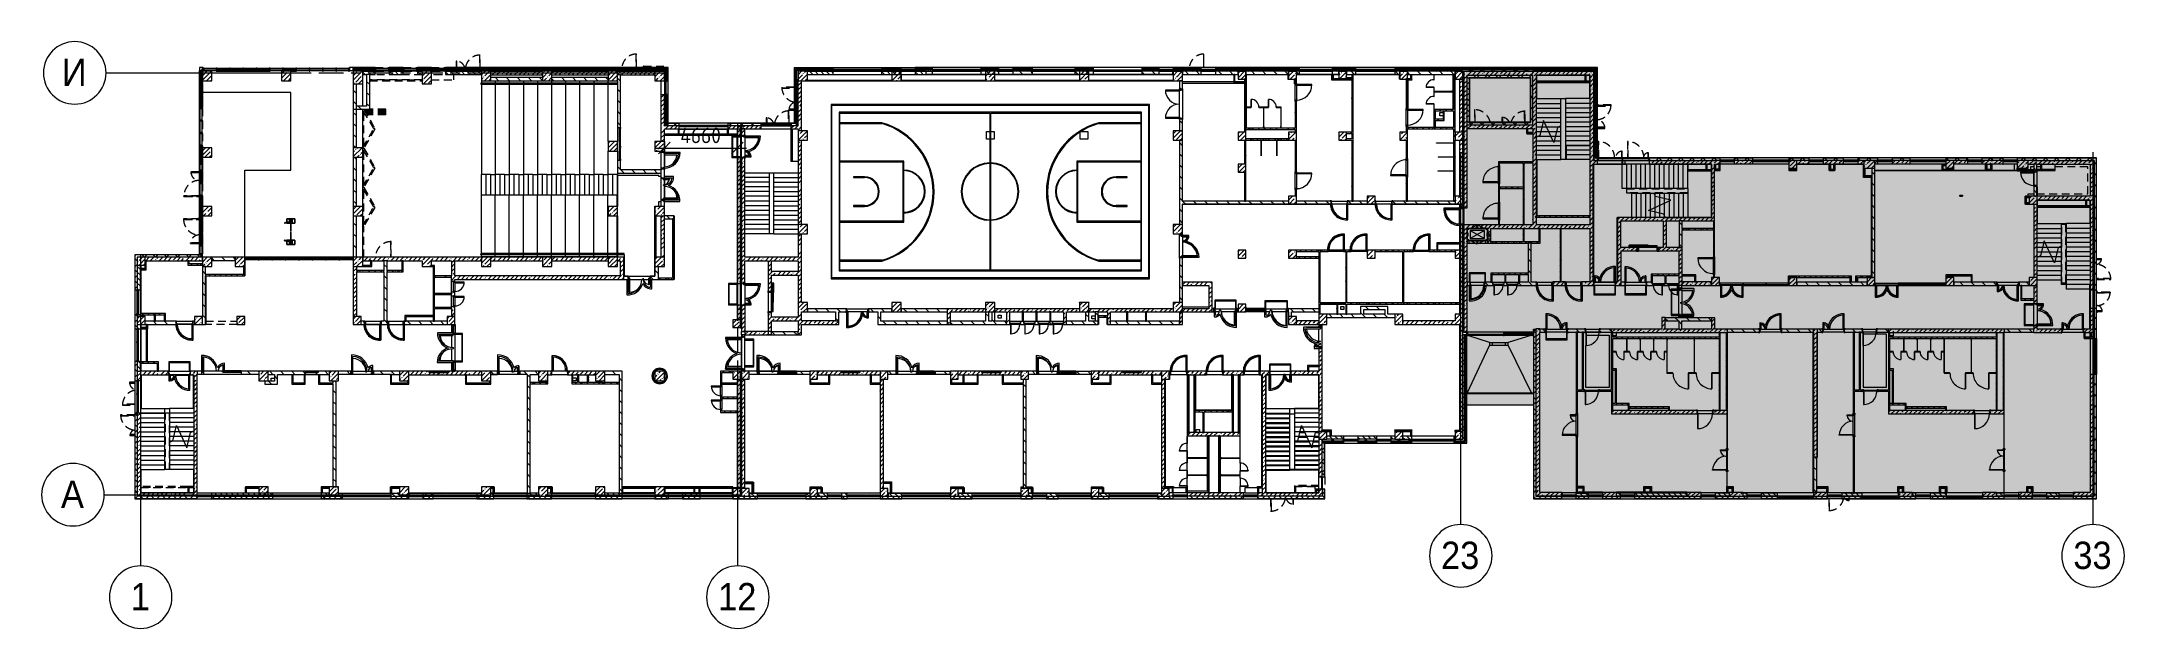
# Model space of a CAD drawing. Header units: millimetres. Extents: x 81731 to 272849, y -8553 to 29000.
# Drawn here: x 139611 to 272849, y -8553 to 29000 of the extents above; entities that cross this region are included whole.
import ezdxf

# ---------------------------------------------------------------- set-up
doc = ezdxf.new("R2010")
doc.units = ezdxf.units.MM
doc.linetypes.add('200_ШТРИХ__ш1_п0_6_', pattern=[800, 500, -300])
doc.linetypes.add('Осевая', pattern=[3175, 635, -476.25, 1587.5, -476.25])
for name, color, linetype, lineweight in [('A-ANNO-DIMS', 7, 'Continuous', 9), ('A-ANNO-DIMS-500', 7, 'Continuous', 9), ('A-DETL-MBND-1', 7, '200_ШТРИХ__ш1_п0_6_', 9), ('A-DOOR-6', 7, 'Continuous', 5), ('A-GENM-1', 7, 'Continuous', 5), ('A-GLAZ-3', 7, 'Continuous', 5), ('A-GLAZ-CURT-2', 7, 'Continuous', 5), ('A-GLAZ-CWMG-2', 7, 'Continuous', 5), ('A-WALL', 7, 'Continuous', 9), ('A-WALL-6', 7, 'Continuous', 5), ('I-WALL-24', 7, 'Continuous', 5), ('S-COLS-1', 7, 'Continuous', 5), ('S-STRS-2', 7, 'Continuous', 5), ('S-STRS-MBND-1', 7, 'Continuous', 5), ('Оси', 7, 'Continuous', 9), ('Оси-1', 7, 'Continuous', 20), ('Оси-2', 7, 'Осевая', 9)]:
    doc.layers.add(name, color=color, linetype=linetype, lineweight=lineweight)
for name, color, linetype, lineweight, true_color in [('A-DETL-17', 7, 'Continuous', 5, 0x737373), ('A-DETL-GENF-2', 7, 'Continuous', 5, 0xe2e2e2), ('A-DETL-GENF-3', 7, 'Continuous', 5, 0xb7b7b7), ('A-DETL-GENF-4', 7, 'Continuous', 5, 0xaaaaaa), ('A-DOOR-3', 7, 'Continuous', 5, 0xb7b7b7), ('A-DOOR-4', 7, 'Continuous', 5, 0xe2e2e2), ('A-DOOR-5', 7, 'Continuous', 5, 0xaaaaaa), ('A-DOOR-7', 7, 'Continuous', 5, 0x737373), ('A-DOOR-FRAM-2', 7, 'Continuous', 5, 0xe2e2e2), ('A-DOOR-FRAM-3', 7, 'Continuous', 5, 0xb7b7b7), ('A-DOOR-FRAM-4', 7, 'Continuous', 5, 0xaaaaaa), ('A-FLOR-1', 7, 'Continuous', 5, 0xaaaaaa), ('A-FLOR-2', 7, 'Continuous', 5, 0xb7b7b7), ('A-GENM-2', 7, 'Continuous', 5, 0x737373), ('A-GENM-3', 7, 'Continuous', 5, 0xe2ddcd), ('A-GLAZ-2', 7, 'Continuous', 5, 0x737373), ('A-GLAZ-CURT-3', 7, 'Continuous', 5, 0x737373), ('A-GLAZ-CWMG-3', 7, 'Continuous', 5, 0x383e42), ('A-GLAZ-CWMG-4', 7, 'Continuous', 5, 0x737373), ('A-ROOF-1', 7, 'Continuous', 5, 0x737373), ('A-WALL-7', 7, 'Continuous', 5, 0x737373), ('A-WALL-8', 7, 'Continuous', 9, 0x737373), ('A-WALL-PATT-1', 7, 'Continuous', 5, 0x787878), ('I-WALL-22', 7, 'Continuous', 5, 0xe7e7e7), ('I-WALL-23', 7, 'Continuous', 9, 0xe7e7e7), ('I-WALL-25', 7, 'Continuous', 5, 0x737373), ('I-WALL-26', 7, 'Continuous', 5, 0x787878), ('M-EQPM-3', 7, 'Continuous', 5, 0x737373), ('S-COLS-2', 7, 'Continuous', 5, 0x737373), ('S-STRS-3', 7, 'Continuous', 5, 0x737373), ('S-STRS-MBND-2', 7, 'Continuous', 5, 0x737373)]:
    doc.layers.add(name, color=color, linetype=linetype, lineweight=lineweight, true_color=true_color)
doc.layers.add('A-DETL-GENF-1', color=7, linetype='Continuous', lineweight=9, true_color=0xc0c0c0, transparency=0.4)
doc.styles.add('Arial_1', font='arial.ttf', dxfattribs={"width": 0.9, "height": 1750})
doc.styles.add('ISOCPEUR_3', font='isocpeur.ttf', dxfattribs={"width": 0.9, "height": 1000})
doc.dimstyles.new('ISO-2_0_0_9К_Средний_округл2', dxfattribs={"dimscale": 304.8, "dimtxt": 995.981176, "dimasz": 2.46063, "dimexe": 1.968504, "dimexo": 0, "dimgap": 0, "dimtad": 1, "dimdec": 0, "dimrnd": 10, "dimzin": 0, "dimdsep": 46, "dimtxsty": 'ISOCPEUR_3', "dimblk1": 'OBLIQUE', "dimblk2": 'OBLIQUE', "dimsah": 1, "dimcen": 0.09, "dimdle": 1.968504, "dimazin": 0, "dimtfac": 1, "dimtdec": 4, "dimtix": 1, "dimtmove": 0, "dimatfit": 3, "dimfxl": 1, "dimtvp": 1, "dimtolj": 1, "dimtzin": 0, "dimarcsym": 2})
pattern_1 = [(45, (145838.57, 0), (-353.5534, 353.5534), []), (135, (145838.57, 0), (-353.5534, -353.5534), [])]
pattern_2 = [(45, (145838.57, 0), (-285.1231, 285.1231), []), (45, (146123.7, 0), (-285.1231, 285.1231), [504.031, -100.806, 16.764, -84.042])]
pattern_3 = [(135, (145838.57, 0), (-176.7767, -176.7767), [])]
pattern_4 = [(135, (145838.57, 0), (-353.5534, -353.5534), [])]
pattern_5 = [(45, (145838.57, 0), (-176.7767, 176.7767), [])]
pattern_6 = [(135, (1826.41, 164.685), (-14.14214, -14.14214), []), (225, (1826.41, 164.685), (14.14214, -14.14214), [])]
pattern_7 = [(45, (-296.384, 164.685), (-14.1421, 14.1421), []), (135, (-296.384, 164.685), (-14.1421, -14.1421), [])]
pattern_8 = [(135, (1751.41, 164.685), (-14.14214, -14.14214), []), (225, (1751.41, 164.685), (14.14214, -14.14214), [])]
pattern_9 = [(45, (-371.384, 164.685), (-14.1421, 14.1421), []), (135, (-371.384, 164.685), (-14.1421, -14.1421), [])]
pattern_10 = [(135, (1576.41, 164.685), (-14.14214, -14.14214), []), (225, (1576.41, 164.685), (14.14214, -14.14214), [])]
pattern_11 = [(45, (-546.384, 164.685), (-14.1421, 14.1421), []), (135, (-546.384, 164.685), (-14.1421, -14.1421), [])]
pattern_12 = [(135, (145838.57, 0), (-377.1708, -377.1708), [533.4, -88.9, 17.78, -88.9]), (135, (145838.57, 376.94), (-377.1708, -377.1708), []), (50, (145838.57, 0), (637.6445, -55.7866), [66.675, -733.425]), (355, (145838.6, 0), (-123.3494, 668.6992), [53.34, -586.74]), (100.451, (145891.7, -4.65), (514.299, 612.908), [56.665, -623.315]), (46.184, (145838.6, 177.8), (948.7764, -147.1497), [100.012, -1100.137]), (96.636, (145917.6, 165.5), (830.909, 865.997), [84.998, -934.973]), (351.184, (145838.6, 177.8), (830.918, 865.988), [80.01, -880.11]), (21, (145927.47, 133.35), (530.6506, -357.9283), [66.675, -733.425]), (326, (145927.5, 133.35), (216.308, 644.6585), [53.34, -586.74]), (71.451, (145971.7, 103.5), (746.9596, 286.7243), [56.665, -623.315]), (37.5, (145838.57, 0), (10.81053, 295.9426), [16.764, -562.864, 16.764, -578.866, -588.962]), (37.5, (145838.57, 0), (10.81053, 295.9426), [-1175.258, 16.764, -572.198]), (7.5, (145838.57, 0), (233.86916, 350.63175), [16.764, -322.834, 16.764, -549.529, -224.472]), (7.5, (145838.57, 0), (233.86916, 350.63175), [-905.891, 16.764, -207.708]), (327.5, (145640.32, 0), (474.5678, -20.0513), [16.764, -205.486, 16.764, -676.656, -920.115]), (327.5, (145640.32, 0), (474.5678, -20.0513), [-915.67, 16.764, -903.351]), (317.5, (145551.42, 0), (518.4522, 88.9934), [16.764, -272.161, 16.764, -443.738, -653.415]), (317.5, (145551.42, 0), (518.4522, 88.9934), [-749.427, 16.764, -636.651])]
pattern_13 = [(135, (1751.41, 174.685), (-14.14214, -14.14214), []), (225, (1751.41, 174.685), (14.14214, -14.14214), [])]
pattern_14 = [(45, (-371.384, 174.685), (-14.1421, 14.1421), []), (135, (-371.384, 174.685), (-14.1421, -14.1421), [])]
pattern_15 = [(135, (1751.41, 104.685), (-14.14214, -14.14214), []), (225, (1751.41, 104.685), (14.14214, -14.14214), [])]
pattern_16 = [(45, (-371.384, 104.685), (-14.1421, 14.1421), []), (135, (-371.384, 104.685), (-14.1421, -14.1421), [])]
pattern_17 = [(135, (1951.41, 164.685), (-14.14214, -14.14214), []), (225, (1951.41, 164.685), (14.14214, -14.14214), [])]
pattern_18 = [(45, (-171.384, 164.685), (-14.1421, 14.1421), []), (135, (-171.384, 164.685), (-14.1421, -14.1421), [])]
pattern_19 = [(45, (145838.6, 0), (-530.33, 530.33), []), (135, (145838.6, 0), (-530.33, -530.33), [])]

msp = doc.modelspace()

# ---------------------------------------------------------------- texts
at = {"layer": 'Оси', "char_height": 1750, "attachment_point": 1, "style": 'Arial_1'}
for s, insert, width in [('\\fArial|b0|i0|c204|p34|;\\W.9;И', (140905.2, 27905.2), 1948.101), ('\\fArial|b0|i0|c204|p34|;\\W.9;А', (140847.1, 905.2), 1803.797), ('23', (229135.5, -3003), 3030.379), ('33', (269585.5, -3003), 3030.379), ('\\fArial|b0|i0|c204|p34|;\\W.9;1', (145311, -5649.6), 1515.189), ('12', (182885.5, -5649.6), 3030.379)]:
    msp.add_mtext(s, dxfattribs=dict(at, insert=insert, width=width))

# ---------------------------------------------------------------- blocks, each defined once
blk = doc.blocks.new('BSC_Колонна _Прямоугольная - 600х600-23286269-2_4_3_птичка')
at = {"layer": 'S-COLS-1'}
h = blk.add_hatch(dxfattribs=at)
h.set_pattern_fill('FP_47', color=256, style=0, pattern_type=2)
h.set_pattern_definition([(45, (-29509.74, -7600), (-285.123, 285.123), []), (45, (-29224.6, -7600), (-285.123, 285.123), [504.031, -100.806, 16.764, -84.042])])
h.paths.add_polyline_path([(-300, -300), (300, -300), (300, 300), (-300, 300)])
for p, q in [((300, 300), (-300, 300)), ((-300, 300), (-300, -300)), ((300, -300), (300, 300)), ((-300, -300), (300, -300))]:
    blk.add_line(p, q, dxfattribs=at)
blk = doc.blocks.new('BSC_Колонна _Прямоугольная - 500х500-23286270-2_4_3_птичка')
at = {"layer": 'S-COLS-1'}
h = blk.add_hatch(dxfattribs=at)
h.set_pattern_fill('FP_48', color=256, style=0, pattern_type=2)
h.set_pattern_definition([(45, (-38790, -7650), (-285.123, 285.123), []), (45, (-38504.88, -7650), (-285.123, 285.123), [504.031, -100.806, 16.764, -84.042])])
h.paths.add_polyline_path([(-250, -250), (250, -250), (250, 250), (-250, 250), (-250, 100)])
for p, q in [((250, 250), (-250, 250)), ((-250, 250), (-250, -250)), ((250, -250), (250, 250)), ((-250, -250), (250, -250))]:
    blk.add_line(p, q, dxfattribs=at)
blk = doc.blocks.new('BSC_Колонна _Прямоугольная - 500х500-V78-2_4_3_птичка')
at = {"layer": 'S-COLS-1'}
h = blk.add_hatch(dxfattribs=at)
h.set_pattern_fill('FP_49', color=256, style=0, pattern_type=2)
h.set_pattern_definition([(45, (-43160, -7650), (-285.123, 285.123), []), (45, (-42874.88, -7650), (-285.123, 285.123), [504.031, -100.806, 16.764, -84.042])])
h.paths.add_polyline_path([(-250, -250), (250, -250), (250, 250), (-250, 250)])
for p, q in [((250, 250), (-250, 250)), ((-250, 250), (-250, -250)), ((250, -250), (250, 250)), ((-250, -250), (250, -250))]:
    blk.add_line(p, q, dxfattribs=at)
blk = doc.blocks.new('BSC_Колонна _Прямоугольная - 500х500-V79-2_4_3_птичка')
at = {"layer": 'S-COLS-1'}
h = blk.add_hatch(dxfattribs=at)
h.set_pattern_fill('FP_50', color=256, style=0, pattern_type=2)
h.set_pattern_definition([(45, (-47660, -7650), (-285.123, 285.123), []), (45, (-47374.88, -7650), (-285.123, 285.123), [504.031, -100.806, 16.764, -84.042])])
h.paths.add_polyline_path([(-250, -250), (250, -250), (250, 250), (-250, 250), (-250, 100)])
for p, q in [((250, 250), (-250, 250)), ((-250, 250), (-250, -250)), ((250, -250), (250, 250)), ((-250, -250), (250, -250))]:
    blk.add_line(p, q, dxfattribs=at)
blk = doc.blocks.new('BSC_Колонна _Прямоугольная - 500х500-V80-2_4_3_птичка')
at = {"layer": 'S-COLS-1'}
h = blk.add_hatch(dxfattribs=at)
h.set_pattern_fill('FP_51', color=256, style=0, pattern_type=2)
h.set_pattern_definition([(45, (-52160, -7650), (-285.123, 285.123), []), (45, (-51874.88, -7650), (-285.123, 285.123), [504.031, -100.806, 16.764, -84.042])])
h.paths.add_polyline_path([(-250, -250), (250, -250), (250, 250), (-250, 250)])
for p, q in [((250, 250), (-250, 250)), ((-250, 250), (-250, -250)), ((250, -250), (250, 250)), ((-250, -250), (250, -250))]:
    blk.add_line(p, q, dxfattribs=at)
blk = doc.blocks.new('BSC_Колонна _Прямоугольная - 500х500-V81-2_4_3_птичка')
at = {"layer": 'S-COLS-1'}
h = blk.add_hatch(dxfattribs=at)
h.set_pattern_fill('FP_52', color=256, style=0, pattern_type=2)
h.set_pattern_definition([(45, (-61160, -7650), (-285.1231, 285.1231), []), (45, (-60874.88, -7650), (-285.123, 285.123), [504.031, -100.806, 16.764, -84.042])])
h.paths.add_polyline_path([(-250, -250), (250, -250), (250, 250), (-250, 250)])
for p, q in [((250, 250), (-250, 250)), ((-250, 250), (-250, -250)), ((250, -250), (250, 250)), ((-250, -250), (250, -250))]:
    blk.add_line(p, q, dxfattribs=at)
blk = doc.blocks.new('BSC_Колонна _Прямоугольная - 600х600-V82-2_4_3_птичка')
at = {"layer": 'S-COLS-1'}
h = blk.add_hatch(dxfattribs=at)
h.set_pattern_fill('FP_53', color=256, style=0, pattern_type=2)
h.set_pattern_definition([(45, (-25860, -200), (-285.123, 285.123), []), (45, (-25574.88, -200), (-285.123, 285.123), [504.031, -100.806, 16.764, -84.042])])
h.paths.add_polyline_path([(-105, -300), (300, -300), (300, 300), (-300, 300), (-300, -300)])
for p, q in [((300, 300), (-300, 300)), ((-300, 300), (-300, -300)), ((300, -300), (300, 300)), ((-300, -300), (300, -300))]:
    blk.add_line(p, q, dxfattribs=at)
blk = doc.blocks.new('BSC_Колонна _Прямоугольная - 600х600-V83-2_4_3_птичка')
at = {"layer": 'S-COLS-1'}
h = blk.add_hatch(dxfattribs=at)
h.set_pattern_fill('FP_54', color=256, style=0, pattern_type=2)
h.set_pattern_definition([(45, (-29509.74, -200), (-285.123, 285.123), []), (45, (-29224.6, -200), (-285.123, 285.123), [504.031, -100.806, 16.764, -84.042])])
h.paths.add_polyline_path([(-300, -300), (300, -300), (300, 300), (-300, 300)])
for p, q in [((300, 300), (-300, 300)), ((-300, 300), (-300, -300)), ((300, -300), (300, 300)), ((-300, -300), (300, -300))]:
    blk.add_line(p, q, dxfattribs=at)
blk = doc.blocks.new('BSC_Колонна _Прямоугольная - 500х500-V84-2_4_3_птичка')
at = {"layer": 'S-COLS-1'}
h = blk.add_hatch(dxfattribs=at)
h.set_pattern_fill('FP_55', color=256, style=0, pattern_type=2)
h.set_pattern_definition([(45, (-38790, -150), (-285.123, 285.123), []), (45, (-38504.88, -150), (-285.123, 285.123), [504.031, -100.806, 16.764, -84.042])])
h.paths.add_polyline_path([(-50, -250), (250, -250), (250, 250), (-250, 250), (-250, -250)])
for p, q in [((250, 250), (-250, 250)), ((-250, 250), (-250, -250)), ((250, -250), (250, 250)), ((-250, -250), (250, -250))]:
    blk.add_line(p, q, dxfattribs=at)
blk = doc.blocks.new('BSC_Колонна _Прямоугольная - 500х500-V85-2_4_3_птичка')
at = {"layer": 'S-COLS-1'}
h = blk.add_hatch(dxfattribs=at)
h.set_pattern_fill('FP_56', color=256, style=0, pattern_type=2)
h.set_pattern_definition([(45, (-43160, -150), (-285.123, 285.123), []), (45, (-42874.88, -150), (-285.123, 285.123), [504.031, -100.806, 16.764, -84.042])])
h.paths.add_polyline_path([(-250, -250), (250, -250), (250, 250), (-250, 250)])
for p, q in [((250, 250), (-250, 250)), ((-250, 250), (-250, -250)), ((250, -250), (250, 250)), ((-250, -250), (250, -250))]:
    blk.add_line(p, q, dxfattribs=at)
blk = doc.blocks.new('BSC_Колонна _Прямоугольная - 500х500-V86-2_4_3_птичка')
at = {"layer": 'S-COLS-1'}
h = blk.add_hatch(dxfattribs=at)
h.set_pattern_fill('FP_57', color=256, style=0, pattern_type=2)
h.set_pattern_definition([(45, (-47660, -150), (-285.123, 285.123), []), (45, (-47374.88, -150), (-285.123, 285.123), [504.031, -100.806, 16.764, -84.042])])
h.paths.add_polyline_path([(-250, -250), (250, -250), (250, 250), (-250, 250), (-250, 80)])
for p, q in [((250, 250), (-250, 250)), ((-250, 250), (-250, -250)), ((250, -250), (250, 250)), ((-250, -250), (250, -250))]:
    blk.add_line(p, q, dxfattribs=at)
blk = doc.blocks.new('BSC_Колонна _Прямоугольная - 500х500-V87-2_4_3_птичка')
at = {"layer": 'S-COLS-1'}
h = blk.add_hatch(dxfattribs=at)
h.set_pattern_fill('FP_58', color=256, style=0, pattern_type=2)
h.set_pattern_definition([(45, (-52160, -150), (-285.123, 285.123), []), (45, (-51874.88, -150), (-285.123, 285.123), [504.031, -100.806, 16.764, -84.042])])
h.paths.add_polyline_path([(-250, -250), (250, -250), (250, 250), (-250, 250)])
for p, q in [((250, 250), (-250, 250)), ((-250, 250), (-250, -250)), ((250, -250), (250, 250)), ((-250, -250), (250, -250))]:
    blk.add_line(p, q, dxfattribs=at)
blk = doc.blocks.new('BSC_Колонна _Прямоугольная - 500х500-V88-2_4_3_птичка')
at = {"layer": 'S-COLS-1'}
h = blk.add_hatch(dxfattribs=at)
h.set_pattern_fill('FP_59', color=256, style=0, pattern_type=2)
h.set_pattern_definition([(45, (-61160, -150), (-285.123, 285.123), []), (45, (-60874.88, -150), (-285.123, 285.123), [504.031, -100.806, 16.764, -84.042])])
h.paths.add_polyline_path([(-159, -250), (250, -250), (250, 250), (-250, 250), (-250, -250)])
for p, q in [((250, 250), (-250, 250)), ((-250, 250), (-250, -250)), ((250, -250), (250, 250)), ((-250, -250), (250, -250))]:
    blk.add_line(p, q, dxfattribs=at)
blk = doc.blocks.new('BSC_Колонна _Прямоугольная - 500х500-V89-2_4_3_птичка')
at = {"layer": 'S-COLS-1'}
h = blk.add_hatch(dxfattribs=at)
h.set_pattern_fill('FP_60', color=256, style=0, pattern_type=2)
h.set_pattern_definition([(45, (-65660, -150), (-285.1231, 285.1231), []), (45, (-65374.88, -150), (-285.1231, 285.1231), [504.031, -100.806, 16.764, -84.042])])
h.paths.add_polyline_path([(-22, -250), (250, -250), (250, 250), (-250, 250), (-250, -250)])
for p, q in [((250, 250), (-250, 250)), ((-250, 250), (-250, -250)), ((250, -250), (250, 250)), ((-250, -250), (250, -250))]:
    blk.add_line(p, q, dxfattribs=at)
blk = doc.blocks.new('BSC_Колонна _Прямоугольная - 500х500-V90-2_4_3_птичка')
at = {"layer": 'S-COLS-1'}
h = blk.add_hatch(dxfattribs=at)
h.set_pattern_fill('FP_61', color=256, style=0, pattern_type=2)
h.set_pattern_definition([(45, (-75730, -3800), (-285.1231, 285.1231), []), (45, (-75444.88, -3800), (-285.1231, 285.1231), [504.031, -100.806, 16.764, -84.042])])
h.paths.add_polyline_path([(-250, -250), (250, -250), (250, 250), (-250, 250), (-250, -99)])
for p, q in [((250, 250), (-250, 250)), ((-250, 250), (-250, -250)), ((250, -250), (250, 250)), ((-250, -250), (250, -250))]:
    blk.add_line(p, q, dxfattribs=at)
blk = doc.blocks.new('BSC_Колонна _Прямоугольная - 500х500-V91-2_4_3_птичка')
at = {"layer": 'S-COLS-1'}
h = blk.add_hatch(dxfattribs=at)
h.set_pattern_fill('FP_62', color=256, style=0, pattern_type=2)
h.set_pattern_definition([(45, (-80600, -3800), (-285.1231, 285.1231), []), (45, (-80314.88, -3800), (-285.1231, 285.1231), [504.031, -100.806, 16.764, -84.042])])
h.paths.add_polyline_path([(-121, -250), (250, -250), (250, 250), (-250, 250), (-250, -250)])
for p, q in [((250, 250), (-250, 250)), ((-250, 250), (-250, -250)), ((250, -250), (250, 250)), ((-250, -250), (250, -250))]:
    blk.add_line(p, q, dxfattribs=at)
blk = doc.blocks.new('BSC_Колонна _Прямоугольная - 500х500-V92-2_4_3_птичка')
at = {"layer": 'S-COLS-1'}
h = blk.add_hatch(dxfattribs=at)
h.set_pattern_fill('FP_63', color=256, style=0, pattern_type=2)
h.set_pattern_definition([(45, (-65660, -7650), (-285.1231, 285.1231), []), (45, (-65374.88, -7650), (-285.1231, 285.1231), [504.031, -100.806, 16.764, -84.042])])
h.paths.add_polyline_path([(-22, -250), (250, -250), (250, 250), (-250, 250), (-250, -250)])
for p, q in [((250, 250), (-250, 250)), ((-250, 250), (-250, -250)), ((250, -250), (250, 250)), ((-250, -250), (250, -250))]:
    blk.add_line(p, q, dxfattribs=at)
blk = doc.blocks.new('BSC_Колонна _Прямоугольная - 600х600-23205240-2_4_3_птичка')
at = {"layer": 'S-COLS-1'}
h = blk.add_hatch(dxfattribs=at)
h.set_pattern_fill('FP_64', color=256, style=0, pattern_type=2)
h.set_pattern_definition([(45, (-66460, -12000), (-285.1231, 285.1231), []), (45, (-66174.88, -12000), (-285.1231, 285.1231), [504.031, -100.806, 16.764, -84.042])])
h.paths.add_polyline_path([(-300, -300), (300, -300), (300, 300), (-300, 300)])
for p, q in [((300, 300), (-300, 300)), ((-300, 300), (-300, -300)), ((300, -300), (300, 300)), ((-300, -300), (300, -300))]:
    blk.add_line(p, q, dxfattribs=at)
blk = doc.blocks.new('BSC_Колонна _Прямоугольная - 600х800-24078684-2_4_3_птичка')
at = {"layer": 'S-COLS-1'}
h = blk.add_hatch(dxfattribs=at)
h.set_pattern_fill('FP_65', color=256, style=0, pattern_type=2)
h.set_pattern_definition([(45, (-14010, -26700), (-285.123, 285.123), []), (45, (-13724.88, -26700), (-285.123, 285.123), [504.031, -100.806, 16.764, -84.042])])
h.paths.add_polyline_path([(300, -400), (300, 400), (-300, 400), (-300, -400)])
for p, q in [((300, 400), (-300, 400)), ((-300, 400), (-300, -400)), ((300, -400), (300, 400)), ((-300, -400), (300, -400))]:
    blk.add_line(p, q, dxfattribs=at)
blk = doc.blocks.new('BSC_Колонна _Прямоугольная - 600х600-V93-2_4_3_птичка')
at = {"layer": 'S-COLS-1'}
h = blk.add_hatch(dxfattribs=at)
h.set_pattern_fill('FP_67', color=256, style=0, pattern_type=2)
h.set_pattern_definition([(45, (-14010, -14900), (-285.123, 285.123), []), (45, (-13724.88, -14900), (-285.123, 285.123), [504.031, -100.806, 16.764, -84.042])])
h.paths.add_polyline_path([(-300, -300), (300, -300), (300, 300), (-300, 300), (-300, -208)])
for p, q in [((300, 300), (-300, 300)), ((-300, 300), (-300, -300)), ((300, -300), (300, 300)), ((-300, -300), (300, -300))]:
    blk.add_line(p, q, dxfattribs=at)
blk = doc.blocks.new('BSC_Колонна _Прямоугольная - 600х600-23295697-2_4_3_птичка')
at = {"layer": 'S-COLS-1'}
h = blk.add_hatch(dxfattribs=at)
h.set_pattern_fill('FP_68', color=256, style=0, pattern_type=2)
h.set_pattern_definition([(45, (-14010, -18150), (-285.123, 285.123), []), (45, (-13724.88, -18150), (-285.123, 285.123), [504.031, -100.806, 16.764, -84.042])])
h.paths.add_polyline_path([(-300, -300), (300, -300), (300, 300), (-300, 300)])
for p, q in [((300, 300), (-300, 300)), ((-300, 300), (-300, -300)), ((300, -300), (300, 300)), ((-300, -300), (300, -300))]:
    blk.add_line(p, q, dxfattribs=at)
blk = doc.blocks.new('BSC_Колонна _Прямоугольная - 600х600-V94-2_4_3_птичка')
at = {"layer": 'S-COLS-1'}
h = blk.add_hatch(dxfattribs=at)
h.set_pattern_fill('FP_69', color=256, style=0, pattern_type=2)
h.set_pattern_definition([(45, (-14010, -21900), (-285.123, 285.123), []), (45, (-13724.88, -21900), (-285.123, 285.123), [504.031, -100.806, 16.764, -84.042])])
h.paths.add_polyline_path([(-300, -300), (300, -300), (300, 300), (-300, 300)])
for p, q in [((300, 300), (-300, 300)), ((-300, 300), (-300, -300)), ((300, -300), (300, 300)), ((-300, -300), (300, -300))]:
    blk.add_line(p, q, dxfattribs=at)
blk = doc.blocks.new('BSC_Колонна _Прямоугольная - 600х600-V95-2_4_3_птичка')
at = {"layer": 'S-COLS-1'}
h = blk.add_hatch(dxfattribs=at)
h.set_pattern_fill('FP_70', color=256, style=0, pattern_type=2)
h.set_pattern_definition([(45, (-25860, -7600), (-285.123, 285.123), []), (45, (-25574.88, -7600), (-285.123, 285.123), [504.031, -100.806, 16.764, -84.042])])
h.paths.add_polyline_path([(-300, -300), (300, -300), (300, 300), (-300, 300), (-300, 150)])
for p, q in [((300, 300), (-300, 300)), ((-300, 300), (-300, -300)), ((300, -300), (300, 300)), ((-300, -300), (300, -300))]:
    blk.add_line(p, q, dxfattribs=at)
blk = doc.blocks.new('BSC_Колонна _Прямоугольная - 600х600-V96-2_4_3_птичка')
at = {"layer": 'S-COLS-1'}
h = blk.add_hatch(dxfattribs=at)
h.set_pattern_fill('FP_71', color=256, style=0, pattern_type=2)
h.set_pattern_definition([(45, (-26110, -26800), (-285.123, 285.123), []), (45, (-25824.88, -26800), (-285.123, 285.123), [504.031, -100.806, 16.764, -84.042])])
h.paths.add_polyline_path([(-300, -300), (300, -300), (300, 300), (-300, 300)])
for p, q in [((300, 300), (-300, 300)), ((-300, 300), (-300, -300)), ((300, -300), (300, 300)), ((-300, -300), (300, -300))]:
    blk.add_line(p, q, dxfattribs=at)
blk = doc.blocks.new('BSC_Колонна _Прямоугольная - 600х600-V97-2_4_3_птичка')
at = {"layer": 'S-COLS-1'}
h = blk.add_hatch(dxfattribs=at)
h.set_pattern_fill('FP_72', color=256, style=0, pattern_type=2)
h.set_pattern_definition([(45, (-26110, -14900), (-285.123, 285.123), []), (45, (-25824.88, -14900), (-285.123, 285.123), [504.031, -100.806, 16.764, -84.042])])
h.paths.add_polyline_path([(-300, -300), (300, -300), (300, 300), (-300, 300)])
for p, q in [((300, 300), (-300, 300)), ((-300, 300), (-300, -300)), ((300, -300), (300, 300)), ((-300, -300), (300, -300))]:
    blk.add_line(p, q, dxfattribs=at)
blk = doc.blocks.new('BSC_Колонна _Прямоугольная - 600х600-V98-2_4_3_птичка')
at = {"layer": 'S-COLS-1'}
h = blk.add_hatch(dxfattribs=at)
h.set_pattern_fill('FP_73', color=256, style=0, pattern_type=2)
h.set_pattern_definition([(45, (-66460, -17000), (-285.1231, 285.1231), []), (45, (-66174.88, -17000), (-285.1231, 285.1231), [504.031, -100.806, 16.764, -84.042])])
h.paths.add_polyline_path([(-300, -300), (300, -300), (300, 300), (-300, 300), (-300, 6)])
for p, q in [((300, 300), (-300, 300)), ((-300, 300), (-300, -300)), ((300, -300), (300, 300)), ((-300, -300), (300, -300))]:
    blk.add_line(p, q, dxfattribs=at)
blk = doc.blocks.new('BSC_Колонна _Прямоугольная - 500х500-23287078-2_4_3_птичка')
at = {"layer": 'S-COLS-1'}
h = blk.add_hatch(dxfattribs=at)
h.set_pattern_fill('FP_75', color=256, style=0, pattern_type=2)
h.set_pattern_definition([(45, (-84450, -22950), (-285.1231, 285.1231), []), (45, (-84164.88, -22950), (-285.1231, 285.1231), [504.031, -100.806, 16.764, -84.042])])
h.paths.add_polyline_path([(-250, -250), (250, -250), (250, 250), (-250, 250), (-250, -160)])
for p, q in [((250, 250), (-250, 250)), ((-250, 250), (-250, -250)), ((250, -250), (250, 250)), ((-250, -250), (250, -250))]:
    blk.add_line(p, q, dxfattribs=at)
blk = doc.blocks.new('110_Дверь_СКБ_1Ст_Внутренняя1 - Д-8 950x2100h_охрана-V99-2_4_3_птичка')
at = {"layer": 'A-DOOR-4'}
h = blk.add_hatch(color=256, dxfattribs=at)
h.paths.add_polyline_path([(-437.5, 100), (-437.5, 20), (-402.5, 20), (-402.5, 60), (-412.5, 60), (-416.2, 100)])
h.paths.add_polyline_path([(437.5, 100), (437.5, 60), (427.5, 60), (427.5, 20), (462.5, 20), (462.5, 100)])
at = {"layer": 'A-DOOR-5'}
h = blk.add_hatch(dxfattribs=at)
h.set_pattern_fill('FP_6', color=256, style=0, pattern_type=2)
h.set_pattern_definition(pattern_6)
h.paths.add_polyline_path([(487.5, 100), (462.5, 100), (462.5, -100), (487.5, -100), (487.5, -34.8)])
at = {"layer": 'A-DOOR-FRAM-2'}
for points in [[(-492.5, 108), (-492.5, 100), (-422.5, 100), (-422.5, 108)], [(-422.5, 20), (-437.5, 20), (-437.5, -100), (-422.5, -100), (-422.5, -34.8)], [(397.5, 950), (397.5, 100), (437.5, 100), (437.5, 950)], [(511.4, 108), (447.5, 108), (447.5, 100), (517.5, 100), (517.5, 108)], [(462.5, 20), (447.5, 20), (447.5, -100), (462.5, -100), (462.5, -34.8)], [(-492.5, -100), (-492.5, -108), (-422.5, -108), (-422.5, -100)], [(517.5, -100), (447.5, -100), (447.5, -108), (517.5, -108)]]:
    blk.add_hatch(color=256, dxfattribs=at).paths.add_polyline_path(points)
at = {"layer": 'A-DOOR-FRAM-4'}
h = blk.add_hatch(dxfattribs=at)
h.set_pattern_fill('FP_7', color=256, style=0, pattern_type=2)
h.set_pattern_definition(pattern_7)
h.paths.add_polyline_path([(-437.5, 100), (-462.5, 100), (-462.5, -100), (-437.5, -100), (-437.5, -34.8)])
at = {"layer": 'A-DOOR-3'}
for p, q in [((437.5, 950), (397.5, 950)), ((397.5, 950), (397.5, 100)), ((397.5, 100), (437.5, 100)), ((437.5, 100), (437.5, 950))]:
    blk.add_line(p, q, dxfattribs=at)
blk.add_arc((437.5, 100), 850, 90, 180, dxfattribs=at)
at = {"layer": 'A-DOOR-FRAM-3'}
for p, q in [((-422.5, 108), (-492.5, 108)), ((-492.5, 108), (-492.5, 100)), ((-492.5, 100), (-422.5, 100)), ((-437.5, 100), (-462.5, 100)), ((-462.5, 100), (-462.5, -100)), ((-412.5, 100), (-437.5, 100)), ((-437.5, 100), (-437.5, 20)), ((-437.5, -100), (-437.5, 100)), ((-422.5, 100), (-437.5, 100)), ((-437.5, 100), (-437.5, 99)), ((-437.5, 99), (-422.5, 99)), ((-437.5, 20), (-402.5, 20)), ((-422.5, 20), (-437.5, 20)), ((-437.5, 20), (-437.5, -100)), ((-422.5, 100), (-422.5, 108)), ((-422.5, 99), (-422.5, 100)), ((-422.5, -100), (-422.5, 20)), ((-412.5, 60), (-412.5, 100)), ((-402.5, 60), (-412.5, 60)), ((-402.5, 20), (-402.5, 60)), ((437.5, 60), (427.5, 60)), ((427.5, 60), (427.5, 20)), ((427.5, 20), (462.5, 20)), ((437.5, 100), (437.5, 60)), ((462.5, 100), (437.5, 100)), ((517.5, 108), (447.5, 108)), ((447.5, 108), (447.5, 100)), ((462.5, 100), (447.5, 100)), ((447.5, 100), (447.5, 99)), ((447.5, 100), (517.5, 100)), ((447.5, 99), (462.5, 99)), ((462.5, 20), (447.5, 20)), ((447.5, 20), (447.5, -100)), ((462.5, 20), (462.5, 100)), ((487.5, 100), (462.5, 100)), ((462.5, 100), (462.5, -100)), ((462.5, 99), (462.5, 100)), ((462.5, -100), (462.5, 20)), ((487.5, -100), (487.5, 100)), ((517.5, 100), (517.5, 108)), ((-422.5, -100), (-492.5, -100)), ((-492.5, -100), (-492.5, -108)), ((-492.5, -108), (-422.5, -108)), ((-462.5, -100), (-437.5, -100)), ((-437.5, -100), (-422.5, -100)), ((-422.5, -108), (-422.5, -100)), ((447.5, -100), (462.5, -100)), ((517.5, -100), (447.5, -100)), ((447.5, -100), (447.5, -108)), ((447.5, -108), (517.5, -108)), ((462.5, -100), (487.5, -100)), ((517.5, -108), (517.5, -100))]:
    blk.add_line(p, q, dxfattribs=at)
blk = doc.blocks.new('110_Дверь_СКБ_2Ст - Д-5_п_ Из игровой в коридор-32679362-2_4_3_птичка')
at = {"layer": 'A-DOOR-4'}
h = blk.add_hatch(color=256, dxfattribs=at)
h.paths.add_polyline_path([(652.5, 30), (712.5, 30), (712.5, 110), (662.5, 110), (662.5, 60), (652.5, 60)])
h.paths.add_polyline_path([(-687.5, 30), (-627.5, 30), (-627.5, 60), (-637.5, 60), (-637.5, 110), (-687.5, 110)])
for points in [[(-587.5, 110), (-587.5, 510), (-637.5, 510), (-637.5, 110)], [(612.5, 110), (662.5, 110), (662.5, 1010), (612.5, 1010), (612.5, 152.6)], [(712.5, -110), (712.5, 30), (697.5, 30), (697.5, -110)]]:
    blk.add_hatch(color=256, dxfattribs=at).paths.add_polyline_path(points)
at = {"layer": 'A-DOOR-FRAM-2'}
for points in [[(-672.5, 110), (-672.5, 118), (-742.5, 118), (-742.5, 110)], [(-672.5, -110), (-672.5, 30), (-687.5, 30), (-687.5, -110)], [(767.5, 110), (767.5, 118), (697.5, 118), (697.5, 110)], [(-672.5, -118), (-672.5, -110), (-742.5, -110), (-742.5, -118)], [(767.5, -118), (767.5, -110), (697.5, -110), (697.5, -118)]]:
    blk.add_hatch(color=256, dxfattribs=at).paths.add_polyline_path(points)
at = {"layer": 'A-DOOR-3'}
for p, q in [((-637.5, 510), (-637.5, 110)), ((-587.5, 510), (-637.5, 510)), ((-637.5, 110), (-587.5, 110)), ((-587.5, 110), (-587.5, 510)), ((662.5, 1010), (612.5, 1010)), ((612.5, 1010), (612.5, 110)), ((612.5, 110), (662.5, 110)), ((662.5, 110), (662.5, 1010))]:
    blk.add_line(p, q, dxfattribs=at)
for centre, radius, start, end in [((-637.5, 110), 400, 360, 90), ((662.5, 110), 900, 90, 180)]:
    blk.add_arc(centre, radius, start, end, dxfattribs=at)
at = {"layer": 'A-DOOR-FRAM-3'}
for p, q in [((-672.5, 118), (-742.5, 118)), ((-742.5, 118), (-742.5, 110)), ((-742.5, 110), (-672.5, 110)), ((-637.5, 110), (-687.5, 110)), ((-687.5, 110), (-687.5, 30)), ((-687.5, 30), (-627.5, 30)), ((-672.5, 30), (-687.5, 30)), ((-687.5, 30), (-687.5, -110)), ((-672.5, 110), (-672.5, 118)), ((-672.5, -110), (-672.5, 30)), ((-637.5, 60), (-637.5, 110)), ((-627.5, 60), (-637.5, 60)), ((-627.5, 30), (-627.5, 60)), ((662.5, 60), (652.5, 60)), ((652.5, 60), (652.5, 30)), ((652.5, 30), (712.5, 30)), ((662.5, 110), (662.5, 60)), ((712.5, 110), (662.5, 110)), ((767.5, 118), (697.5, 118)), ((697.5, 118), (697.5, 110)), ((697.5, 110), (767.5, 110)), ((712.5, 30), (697.5, 30)), ((697.5, 30), (697.5, -110)), ((712.5, 30), (712.5, 110)), ((712.5, -110), (712.5, 30)), ((767.5, 110), (767.5, 118)), ((-672.5, -110), (-742.5, -110)), ((-742.5, -110), (-742.5, -118)), ((-742.5, -118), (-672.5, -118)), ((-687.5, -110), (-672.5, -110)), ((-672.5, -118), (-672.5, -110)), ((697.5, -110), (712.5, -110)), ((767.5, -110), (697.5, -110)), ((697.5, -110), (697.5, -118)), ((697.5, -118), (767.5, -118)), ((767.5, -118), (767.5, -110))]:
    blk.add_line(p, q, dxfattribs=at)
blk = doc.blocks.new('110_Дверь_СКБ_1Ст_Внутренняя1 - Д-4 1100x2100h_су мгн-32375332-2_4_3_птичка')
at = {"layer": 'A-DOOR-4'}
h = blk.add_hatch(color=256, dxfattribs=at)
h.paths.add_polyline_path([(512.5, 100), (512.5, 60), (502.5, 60), (502.5, 20), (537.5, 20), (537.5, 100)])
h.paths.add_polyline_path([(-487.5, 100), (-512.5, 100), (-512.5, 20), (-477.5, 20), (-477.5, 60), (-487.5, 60)])
at = {"layer": 'A-DOOR-5'}
h = blk.add_hatch(dxfattribs=at)
h.set_pattern_fill('FP_23', color=256, style=0, pattern_type=2)
h.set_pattern_definition(pattern_8)
h.paths.add_polyline_path([(562.5, 100), (537.5, 100), (537.5, -100), (562.5, -100)])
at = {"layer": 'A-DOOR-FRAM-2'}
for points in [[(-567.5, 108), (-567.5, 100), (-497.5, 100), (-497.5, 108)], [(-497.5, 20), (-512.5, 20), (-512.5, -100), (-497.5, -100)], [(-487.5, 1100), (-487.5, 100), (-447.5, 100), (-447.5, 1100)], [(592.5, 108), (522.5, 108), (522.5, 100), (592.5, 100)], [(537.5, 20), (522.5, 20), (522.5, -100), (537.5, -100)], [(-567.5, -100), (-567.5, -108), (-497.5, -108), (-497.5, -100)], [(592.5, -100), (522.5, -100), (522.5, -108), (592.5, -108)]]:
    blk.add_hatch(color=256, dxfattribs=at).paths.add_polyline_path(points)
at = {"layer": 'A-DOOR-FRAM-4'}
h = blk.add_hatch(dxfattribs=at)
h.set_pattern_fill('FP_24', color=256, style=0, pattern_type=2)
h.set_pattern_definition(pattern_9)
h.paths.add_polyline_path([(-512.5, 100), (-537.5, 100), (-537.5, -100), (-512.5, -100)])
at = {"layer": 'A-DOOR-5'}
for p, q in [((-487.5, 1100), (-487.5, 100)), ((-447.5, 1100), (-487.5, 1100)), ((-487.5, 100), (-447.5, 100)), ((-447.5, 100), (-447.5, 1100))]:
    blk.add_line(p, q, dxfattribs=at)
blk.add_arc((-487.5, 100), 1000, 360, 90, dxfattribs=at)
at = {"layer": 'A-DOOR-FRAM-4'}
for p, q in [((-497.5, 108), (-567.5, 108)), ((-567.5, 108), (-567.5, 100)), ((-567.5, 100), (-497.5, 100)), ((-512.5, 100), (-537.5, 100)), ((-537.5, 100), (-537.5, -100)), ((-487.5, 100), (-512.5, 100)), ((-512.5, 100), (-512.5, 20)), ((-512.5, -100), (-512.5, 100)), ((-497.5, 100), (-512.5, 100)), ((-512.5, 100), (-512.5, 99)), ((-512.5, 99), (-497.5, 99)), ((-512.5, 20), (-477.5, 20)), ((-497.5, 20), (-512.5, 20)), ((-512.5, 20), (-512.5, -100)), ((-497.5, 100), (-497.5, 108)), ((-497.5, 99), (-497.5, 100)), ((-497.5, -100), (-497.5, 20)), ((-487.5, 60), (-487.5, 100)), ((-477.5, 60), (-487.5, 60)), ((-477.5, 20), (-477.5, 60)), ((512.5, 60), (502.5, 60)), ((502.5, 60), (502.5, 20)), ((502.5, 20), (537.5, 20)), ((512.5, 100), (512.5, 60)), ((537.5, 100), (512.5, 100)), ((592.5, 108), (522.5, 108)), ((522.5, 108), (522.5, 100)), ((537.5, 100), (522.5, 100)), ((522.5, 100), (522.5, 99)), ((522.5, 100), (592.5, 100)), ((522.5, 99), (537.5, 99)), ((537.5, 20), (522.5, 20)), ((522.5, 20), (522.5, -100)), ((537.5, 20), (537.5, 100)), ((562.5, 100), (537.5, 100)), ((537.5, 100), (537.5, -100)), ((537.5, 99), (537.5, 100)), ((537.5, -100), (537.5, 20)), ((562.5, -100), (562.5, 100)), ((592.5, 100), (592.5, 108)), ((-497.5, -100), (-567.5, -100)), ((-567.5, -100), (-567.5, -108)), ((-567.5, -108), (-497.5, -108)), ((-537.5, -100), (-512.5, -100)), ((-512.5, -100), (-497.5, -100)), ((-497.5, -108), (-497.5, -100)), ((522.5, -100), (537.5, -100)), ((592.5, -100), (522.5, -100)), ((522.5, -100), (522.5, -108)), ((522.5, -108), (592.5, -108)), ((537.5, -100), (562.5, -100)), ((592.5, -108), (592.5, -100))]:
    blk.add_line(p, q, dxfattribs=at)
blk = doc.blocks.new('120_Окно_СКБ_1Ст - 120_Окно_СКБ_1Ст 900х2500_h_ с форточкой-22876038-2_4_3_птичка')
at = {"layer": 'A-GLAZ-2'}
for p, q in [((-450, -127), (-450, -57)), ((-450, -57), (-380, -57)), ((450, -57), (-450, -57)), ((-380, -127), (-450, -127)), ((-450, -127), (-400, -127)), ((-380, -127), (-400, -127)), ((-400, -127), (-400, -137)), ((-400, -137), (400, -137)), ((400, -137), (-400, -137)), ((-380, -57), (-380, -127)), ((380, -87), (-380, -87)), ((-380, -87), (-380, -127)), ((-330, -137), (-330, -87)), ((-330, -107), (330, -107)), ((330, -117), (-330, -117)), ((330, -137), (330, -87)), ((380, -127), (380, -57)), ((380, -57), (450, -57)), ((380, -127), (380, -87)), ((450, -127), (380, -127)), ((400, -127), (380, -127)), ((400, -127), (450, -127)), ((400, -137), (400, -127)), ((450, -57), (450, -127))]:
    blk.add_line(p, q, dxfattribs=at)
blk = doc.blocks.new('120_Окно_СКБ_1Ст - 120_Окно_СКБ_1Ст 900х2500_h_ с форточкой-22877787-2_4_3_птичка')
at = {"layer": 'A-GLAZ-2'}
for p, q in [((-450, -127), (-450, -57)), ((-450, -57), (-380, -57)), ((450, -57), (-450, -57)), ((-380, -127), (-450, -127)), ((-450, -127), (-400, -127)), ((-380, -127), (-400, -127)), ((-400, -127), (-400, -137)), ((-400, -137), (400, -137)), ((400, -137), (-400, -137)), ((-380, -57), (-380, -127)), ((380, -87), (-380, -87)), ((-380, -87), (-380, -127)), ((-330, -137), (-330, -87)), ((-330, -107), (330, -107)), ((330, -117), (-330, -117)), ((330, -137), (330, -87)), ((380, -127), (380, -57)), ((380, -57), (450, -57)), ((380, -127), (380, -87)), ((450, -127), (380, -127)), ((400, -127), (380, -127)), ((400, -127), (450, -127)), ((400, -137), (400, -127)), ((450, -57), (450, -127))]:
    blk.add_line(p, q, dxfattribs=at)
blk = doc.blocks.new('110_Дверь_СКБ_2Ст_Внутренняя - ДН-7д_л__ ДОО_Дв_1450x2100h_Загрузочная_ Помещение холодильных камер-21737406-2_4_3_птичка')
at = {"layer": 'A-DETL-MBND-1'}
for points in [[(-662.5, 283), (-662.5, 600), (-742.5, 600), (-742.5, 283)], [(767.5, 283), (767.5, 990), (687.5, 990), (687.5, 283)]]:
    blk.add_hatch(color=256, dxfattribs=at).paths.add_polyline_path(points)
for p, q in [((-742.5, 600), (-742.5, 283)), ((-662.5, 600), (-742.5, 600)), ((-662.5, 283), (-662.5, 600)), ((767.5, 990), (687.5, 990)), ((687.5, 990), (687.5, 283)), ((767.5, 283), (767.5, 990))]:
    blk.add_line(p, q, dxfattribs=at)
for centre, radius, start, end in [((-742.5, 40), 560, 26.054046, 90), ((767.5, 40), 950, 90, 165)]:
    blk.add_arc(centre, radius, start, end, dxfattribs=at)
blk = doc.blocks.new('110_Дверь_СКБ_1Ст_Внутренняя1 - ДН-6д_ ДОО_Дв_1150x2100-24253098-2_4_3_птичка')
at = {"layer": 'A-DETL-MBND-1'}
blk.add_hatch(color=256, dxfattribs=at).paths.add_polyline_path([(-472.5, 283), (-472.5, 1090), (-512.5, 1090), (-512.5, 283)])
for p, q in [((-512.5, 1090), (-512.5, 283)), ((-472.5, 1090), (-512.5, 1090)), ((-472.5, 283), (-472.5, 1090))]:
    blk.add_line(p, q, dxfattribs=at)
blk.add_arc((-512.5, 40), 1050, 13.41257, 90, dxfattribs=at)
blk = doc.blocks.new('Прямоугольный импост - Импост структурный с накладкой - 190мм-22856075-2_4_3_птичка')
at = {"layer": 'A-GLAZ-CWMG-2'}
for p, q in [((0, 190), (-50, 190)), ((-50, 190), (-50, 40)), ((-50, 40), (-40, 40)), ((-40, 0), (-50, 0)), ((-50, 0), (-50, -17)), ((-40, 40), (-40, 0)), ((-10, 0), (-10, 40)), ((-10, 40), (0, 40)), ((0, 0), (-10, 0)), ((0, 40), (0, 190)), ((0, -17), (0, 0)), ((-50, -17), (0, -17))]:
    blk.add_line(p, q, dxfattribs=at)
blk = doc.blocks.new('Прямоугольный импост - Импост структурный с накладкой - 190мм-V100-2_4_3_птичка')
at = {"layer": 'A-GLAZ-CWMG-2'}
for p, q in [((0, 190), (-50, 190)), ((-50, 190), (-50, 40)), ((-50, 40), (-40, 40)), ((-40, 0), (-50, 0)), ((-50, 0), (-50, -17)), ((-40, 40), (-40, 0)), ((-10, 0), (-10, 40)), ((-10, 40), (0, 40)), ((0, 0), (-10, 0)), ((0, 40), (0, 188)), ((0, -17), (0, 0)), ((-50, -17), (0, -17))]:
    blk.add_line(p, q, dxfattribs=at)
blk = doc.blocks.new('DOR_Проход в стене_Прямоугольный - 1050x1150 EI30-23344994-2_4_3_птичка')
at = {"layer": 'A-DOOR-3'}
for p, q in [((525, 100), (-525, 100)), ((525, -100), (-525, -100))]:
    blk.add_line(p, q, dxfattribs=at)
blk = doc.blocks.new('Прямоугольный импост - Импост структурный с накладкой - 190мм-22856805-2_4_3_птичка')
at = {"layer": 'A-GLAZ-CWMG-2'}
for p, q in [((0, 17), (-50, 17)), ((-50, 17), (-50, 0)), ((-50, 0), (-40, 0)), ((-40, 0), (-40, -40)), ((-10, -40), (-10, 0)), ((-10, 0), (0, 0)), ((0, 11), (0, 17)), ((-40, -40), (-50, -40)), ((-50, -40), (-50, -190)), ((-50, -190), (0, -190)), ((0, -40), (-10, -40))]:
    blk.add_line(p, q, dxfattribs=at)
blk = doc.blocks.new('BSC_Колонна _Прямоугольная - 600х600-23205375-2_4_3_птичка')
at = {"layer": 'S-COLS-1'}
h = blk.add_hatch(dxfattribs=at)
h.set_pattern_fill('FP_79', color=256, style=0, pattern_type=2)
h.set_pattern_definition([(45, (-54460, -12000), (-285.123, 285.123), []), (45, (-54174.88, -12000), (-285.123, 285.123), [504.031, -100.806, 16.764, -84.042])])
h.paths.add_polyline_path([(-300, -300), (300, -300), (300, 300), (-300, 300)])
for p, q in [((300, 300), (-300, 300)), ((-300, 300), (-300, -300)), ((300, -300), (300, 300)), ((-300, -300), (300, -300))]:
    blk.add_line(p, q, dxfattribs=at)
blk = doc.blocks.new('BSC_Колонна _Прямоугольная - 600х600-V101-2_4_3_птичка')
at = {"layer": 'S-COLS-1'}
h = blk.add_hatch(dxfattribs=at)
h.set_pattern_fill('FP_80', color=256, style=0, pattern_type=2)
h.set_pattern_definition([(45, (-42460, -26800), (-285.123, 285.123), []), (45, (-42174.88, -26800), (-285.123, 285.123), [504.031, -100.806, 16.764, -84.042])])
h.paths.add_polyline_path([(-300, -300), (300, -300), (300, 300), (-300, 300)])
for p, q in [((300, 300), (-300, 300)), ((-300, 300), (-300, -300)), ((300, -300), (300, 300)), ((-300, -300), (300, -300))]:
    blk.add_line(p, q, dxfattribs=at)
blk = doc.blocks.new('110_Дверь_СКБ_2Ст - Д-6_л__ ДОО_Дв_1450x2100h_Дверь из раздевальной в коридор-V102-2_4_3_птичка')
at = {"layer": 'A-DOOR-4'}
h = blk.add_hatch(color=256, dxfattribs=at)
h.paths.add_polyline_path([(712.5, 100), (662.5, 100), (662.5, 50), (652.5, 50), (652.5, 20), (712.5, 20)])
h.paths.add_polyline_path([(-627.5, 20), (-627.5, 50), (-637.5, 50), (-637.5, 100), (-687.5, 100), (-687.5, 20)])
for points in [[(-587.5, 100), (-587.5, 450), (-637.5, 450), (-637.5, 100)], [(662.5, 100), (662.5, 1050), (612.5, 1050), (612.5, 100)]]:
    blk.add_hatch(color=256, dxfattribs=at).paths.add_polyline_path(points)
at = {"layer": 'A-DOOR-5'}
h = blk.add_hatch(dxfattribs=at)
h.set_pattern_fill('FP_17', color=256, style=0, pattern_type=2)
h.set_pattern_definition(pattern_10)
h.paths.add_polyline_path([(737.5, 100), (712.5, 100), (712.5, -100), (737.5, -100)])
at = {"layer": 'A-DOOR-FRAM-2'}
for points in [[(-672.5, 100), (-672.5, 108), (-742.5, 108), (-742.5, 100)], [(-672.5, 20), (-687.5, 20), (-687.5, -100), (-672.5, -94.3)], [(767.5, 100), (767.5, 108), (697.5, 108), (697.5, 100)], [(712.5, 20), (697.5, 20), (697.5, -100), (712.5, -100)], [(-672.5, -100), (-742.5, -100), (-742.5, -108), (-672.5, -108)], [(767.5, -108), (767.5, -100), (697.5, -100), (697.5, -108)]]:
    blk.add_hatch(color=256, dxfattribs=at).paths.add_polyline_path(points)
at = {"layer": 'A-DOOR-FRAM-4'}
h = blk.add_hatch(dxfattribs=at)
h.set_pattern_fill('FP_18', color=256, style=0, pattern_type=2)
h.set_pattern_definition(pattern_11)
h.paths.add_polyline_path([(-687.5, -94.3), (-687.5, 100), (-712.5, 100), (-712.5, -100), (-687.5, -100)])
at = {"layer": 'A-DOOR-5'}
for p, q in [((-637.5, 450), (-637.5, 100)), ((-587.5, 450), (-637.5, 450)), ((-637.5, 100), (-587.5, 100)), ((-587.5, 100), (-587.5, 450)), ((662.5, 1050), (612.5, 1050)), ((612.5, 1050), (612.5, 100)), ((612.5, 100), (662.5, 100)), ((662.5, 100), (662.5, 1050))]:
    blk.add_line(p, q, dxfattribs=at)
for centre, radius, start, end in [((-637.5, 100), 350, 360, 90), ((662.5, 100), 950, 90, 180)]:
    blk.add_arc(centre, radius, start, end, dxfattribs=at)
at = {"layer": 'A-DOOR-FRAM-4'}
for p, q in [((-672.5, 108), (-742.5, 108)), ((-742.5, 108), (-742.5, 100)), ((-742.5, 100), (-672.5, 100)), ((-687.5, 100), (-712.5, 100)), ((-712.5, 100), (-712.5, -100)), ((-637.5, 100), (-687.5, 100)), ((-687.5, 100), (-687.5, 20)), ((-687.5, -100), (-687.5, 100)), ((-687.5, 20), (-627.5, 20)), ((-672.5, 20), (-687.5, 20)), ((-687.5, 20), (-687.5, -100)), ((-672.5, 100), (-672.5, 108)), ((-672.5, -100), (-672.5, 20)), ((-637.5, 50), (-637.5, 100)), ((-627.5, 50), (-637.5, 50)), ((-627.5, 20), (-627.5, 50)), ((662.5, 50), (652.5, 50)), ((652.5, 50), (652.5, 20)), ((652.5, 20), (712.5, 20)), ((662.5, 100), (662.5, 50)), ((712.5, 100), (662.5, 100)), ((767.5, 108), (697.5, 108)), ((697.5, 108), (697.5, 100)), ((697.5, 100), (767.5, 100)), ((712.5, 20), (697.5, 20)), ((697.5, 20), (697.5, -100)), ((712.5, 20), (712.5, 100)), ((737.5, 100), (712.5, 100)), ((712.5, 100), (712.5, -100)), ((712.5, -100), (712.5, 20)), ((737.5, -100), (737.5, 100)), ((767.5, 100), (767.5, 108)), ((-672.5, -100), (-742.5, -100)), ((-742.5, -100), (-742.5, -108)), ((-742.5, -108), (-672.5, -108)), ((-712.5, -100), (-687.5, -100)), ((-687.5, -100), (-672.5, -100)), ((-672.5, -108), (-672.5, -100)), ((697.5, -100), (712.5, -100)), ((767.5, -100), (697.5, -100)), ((697.5, -100), (697.5, -108)), ((697.5, -108), (767.5, -108)), ((712.5, -100), (737.5, -100)), ((767.5, -108), (767.5, -100))]:
    blk.add_line(p, q, dxfattribs=at)
blk = doc.blocks.new('Системная панель - Стекло - 40мм-22858580-2_4_3_птичка')
at = {"layer": 'A-GLAZ-CURT-2'}
for p, q in [((372.5, 40), (-372.5, 40)), ((-372.5, 40), (-372.5, 0)), ((-372.5, 0), (372.5, 0)), ((372.5, 0), (372.5, 40))]:
    blk.add_line(p, q, dxfattribs=at)
blk = doc.blocks.new('Системная панель - Стекло - 40мм-22858442-2_4_3_птичка')
at = {"layer": 'A-GLAZ-CURT-2'}
h = blk.add_hatch(dxfattribs=at)
h.set_pattern_fill('FP_82', color=256, style=0, pattern_type=2)
h.set_pattern_definition([(135, (19050.1, -4371.1), (-1414.21, -1414.21), [1000, -3000]), (135, (19550.1, -5371.1), (-1414.21, -1414.21), [3000, -1000]), (135, (20050.1, -3371.1), (-1414.21, -1414.21), [1000, -3000])])
h.paths.add_polyline_path([(385, 40), (-385, 40), (-385, 0), (385, 0)])
for p, q in [((385, 40), (-385, 40)), ((-385, 40), (-385, 0)), ((-385, 0), (385, 0)), ((385, 0), (385, 40))]:
    blk.add_line(p, q, dxfattribs=at)
blk = doc.blocks.new('Системная панель - Стекло - 40мм-V103-2_4_3_птичка')
at = {"layer": 'A-GLAZ-CURT-2'}
for p, q in [((385, 40), (-385, 40)), ((-385, 40), (-385, 0)), ((-385, 0), (385, 0)), ((385, 0), (385, 40))]:
    blk.add_line(p, q, dxfattribs=at)
blk = doc.blocks.new('Системная панель - Стекло - 40мм-23190197-2_4_3_птичка')
at = {"layer": 'A-GLAZ-CURT-2'}
for p, q in [((269, 40), (-269, 40)), ((-269, 40), (-269, 0)), ((-269, 0), (269, 0)), ((269, 0), (269, 40))]:
    blk.add_line(p, q, dxfattribs=at)
blk = doc.blocks.new('Прямоугольный импост - Импост структурный с накладкой - 190мм-22858300-2_4_3_птичка')
at = {"layer": 'A-GLAZ-CWMG-2'}
for p, q in [((-50, 0), (-50, 17)), ((-50, 17), (0, 17)), ((-40, 0), (-50, 0)), ((-40, -40), (-40, 0)), ((0, 0), (-10, 0)), ((-10, 0), (-10, -40)), ((0, 17), (0, 0)), ((-50, -190), (-50, -40)), ((-50, -40), (-40, -40)), ((0, -190), (-50, -190)), ((-10, -40), (0, -40)), ((0, -40), (0, -190))]:
    blk.add_line(p, q, dxfattribs=at)
blk = doc.blocks.new('Прямоугольный импост - Импост структурный с накладкой - 190мм-22856798-2_4_3_птичка')
at = {"layer": 'A-GLAZ-CWMG-2'}
for p, q in [((-25, 0), (-25, 17)), ((-25, 17), (25, 17)), ((-15, 0), (-25, 0)), ((-15, -40), (-15, 0)), ((25, 0), (15, 0)), ((15, 0), (15, -40)), ((25, 17), (25, 0)), ((-25, -190), (-25, -40)), ((-25, -40), (-15, -40)), ((25, -190), (-25, -190)), ((15, -40), (25, -40)), ((25, -40), (25, -190))]:
    blk.add_line(p, q, dxfattribs=at)
blk = doc.blocks.new('Прямоугольный импост - Импост структурный с накладкой - 190мм-23186008-2_4_3_птичка')
at = {"layer": 'A-GLAZ-CWMG-3'}
for points in [[(3854, 19975), (3871, 19975), (3871, 20725), (3854, 20725), (3854, 20476)], [(4031, 19975), (4061, 19978), (4061, 20725), (3911, 20725), (3911, 19975), (3958, 19975)]]:
    blk.add_hatch(color=256, dxfattribs=at).paths.add_polyline_path(points)
at = {"layer": 'A-GLAZ-CWMG-2'}
for p, q in [((3854, 20725), (3854, 19975)), ((4061, 20725), (4061, 19975)), ((3871, 19975), (3854, 19975)), ((4061, 19975), (4031, 19975))]:
    blk.add_line(p, q, dxfattribs=at)
blk = doc.blocks.new('Прямоугольный импост - Импост структурный с накладкой - 160мм-22858437-2_4_3_птичка')
at = {"layer": 'A-GLAZ-CWMG-2'}
for p, q in [((3854, 23925), (3854, 23175)), ((4011, 23925), (4011, 23175))]:
    blk.add_line(p, q, dxfattribs=at)
blk = doc.blocks.new('Системная панель - Стекло - 40мм-V104-2_4_3_птичка')
at = {"layer": 'A-GLAZ-CURT-2'}
for p, q in [((385, 40), (-385, 40)), ((-385, 40), (-385, 0)), ((-385, 0), (385, 0)), ((385, 0), (385, 40))]:
    blk.add_line(p, q, dxfattribs=at)
blk = doc.blocks.new('Системная панель - Стекло - 40мм-V105-2_4_3_птичка')
at = {"layer": 'A-GLAZ-CURT-2'}
h = blk.add_hatch(dxfattribs=at)
h.set_pattern_fill('FP_83', color=256, style=0, pattern_type=2)
h.set_pattern_definition([(135, (23850.1, -4371.1), (-1414.21, -1414.21), [1000, -3000]), (135, (24350.1, -5371.1), (-1414.21, -1414.21), [3000, -1000]), (135, (24850.1, -3371.1), (-1414.21, -1414.21), [1000, -3000])])
h.paths.add_polyline_path([(385, 40), (-385, 40), (-385, 0), (385, 0)])
for p, q in [((385, 40), (-385, 40)), ((-385, 40), (-385, 0)), ((-385, 0), (385, 0)), ((385, 0), (385, 40))]:
    blk.add_line(p, q, dxfattribs=at)
blk = doc.blocks.new('Прямоугольный импост - Импост структурный с накладкой - 160мм-23190189-2_4_3_птичка')
at = {"layer": 'A-GLAZ-CWMG-2'}
for p, q in [((3854, 15925), (3871, 15925)), ((3854, 15925), (3854, 15408)), ((4011, 15925), (4011, 15408))]:
    blk.add_line(p, q, dxfattribs=at)
blk = doc.blocks.new('Системная панель - Стекло - 40мм-22856069-2_4_3_птичка')
at = {"layer": 'A-GLAZ-CURT-2'}
for p, q in [((397.5, 0), (-397.5, 0)), ((-397.5, 0), (-397.5, -40)), ((397.5, -40), (397.5, 0)), ((-397.5, -40), (397.5, -40))]:
    blk.add_line(p, q, dxfattribs=at)
blk = doc.blocks.new('Системная панель - Стекло - 40мм-22856070-2_4_3_птичка')
at = {"layer": 'A-GLAZ-CURT-2'}
h = blk.add_hatch(dxfattribs=at)
h.set_pattern_fill('FP_84', color=256, style=0, pattern_type=2)
h.set_pattern_definition([(45, (-9285, -26790), (-1414.21, 1414.21), [1000, -3000]), (45, (-10285, -27290), (-1414.21, 1414.21), [3000, -1000]), (45, (-8285, -27790), (-1414.21, 1414.21), [1000, -3000])])
h.paths.add_polyline_path([(410, -40), (410, 0), (-410, 0), (-410, -40)])
for p, q in [((410, 0), (-410, 0)), ((-410, 0), (-410, -40)), ((-410, -40), (410, -40)), ((410, -40), (410, 0))]:
    blk.add_line(p, q, dxfattribs=at)
blk = doc.blocks.new('Системная панель - Стекло - 40мм-V106-2_4_3_птичка')
at = {"layer": 'A-GLAZ-CURT-2'}
for p, q in [((410, 0), (-410, 0)), ((-410, 0), (-410, -40)), ((-410, -40), (410, -40)), ((410, -40), (410, 0))]:
    blk.add_line(p, q, dxfattribs=at)
blk = doc.blocks.new('Системная панель - Стекло - 40мм-22856305-2_4_3_птичка')
at = {"layer": 'A-GLAZ-CURT-2'}
h = blk.add_hatch(dxfattribs=at)
h.set_pattern_fill('FP_85', color=256, style=0, pattern_type=2)
h.set_pattern_definition([(45, (-11835.1, -26790), (-1414.21, 1414.21), [1000, -3000]), (45, (-12835.1, -27290), (-1414.21, 1414.21), [3000, -1000]), (45, (-10835.1, -27790), (-1414.21, 1414.21), [1000, -3000])])
h.paths.add_polyline_path([(410, -40), (410, 0), (-410, 0), (-410, -40)])
for p, q in [((410, 0), (-410, 0)), ((-410, 0), (-410, -40)), ((-410, -40), (410, -40)), ((410, -40), (410, 0))]:
    blk.add_line(p, q, dxfattribs=at)
blk = doc.blocks.new('Системная панель - Стекло - 40мм-V107-2_4_3_птичка')
at = {"layer": 'A-GLAZ-CURT-2'}
for p, q in [((410, 0), (-410, 0)), ((-410, 0), (-410, -40)), ((-410, -40), (410, -40)), ((410, -40), (410, 0))]:
    blk.add_line(p, q, dxfattribs=at)
blk = doc.blocks.new('Системная панель - Стекло - 40мм-V108-2_4_3_птичка')
at = {"layer": 'A-GLAZ-CURT-2'}
for p, q in [((397.5, 0), (-397.5, 0)), ((-397.5, 0), (-397.5, -40)), ((397.5, -40), (397.5, 0)), ((-397.5, -40), (397.5, -40))]:
    blk.add_line(p, q, dxfattribs=at)
blk = doc.blocks.new('Прямоугольный импост - Импост структурный с накладкой - 190мм-22856073-2_4_3_птичка')
at = {"layer": 'A-GLAZ-CWMG-2'}
for p, q in [((-50, 40), (-50, 190)), ((-50, 190), (0, 190)), ((-40, 40), (-50, 40)), ((-50, -17), (-50, 0)), ((-50, 0), (-40, 0)), ((-40, 0), (-40, 40)), ((-10, 40), (-10, 0)), ((0, 40), (-10, 40)), ((-10, 0), (0, 0)), ((0, 190), (0, 40)), ((0, 0), (0, -17)), ((0, -17), (-50, -17))]:
    blk.add_line(p, q, dxfattribs=at)
blk = doc.blocks.new('Прямоугольный импост - Импост структурный с накладкой - 160мм-22794259-2_4_3_птичка')
at = {"layer": 'A-GLAZ-CWMG-2'}
for p, q in [((4160, 27307), (4935, 27307)), ((4160, 27150), (4935, 27150))]:
    blk.add_line(p, q, dxfattribs=at)
blk = doc.blocks.new('Прямоугольный импост - Импост структурный с накладкой - 160мм-20149070-2_4_3_птичка')
at = {"layer": 'A-GLAZ-CWMG-2'}
for p, q in [((8385, 27307), (9185, 27307)), ((8385, 27150), (9185, 27150))]:
    blk.add_line(p, q, dxfattribs=at)
blk = doc.blocks.new('Прямоугольный импост - Импост структурный с накладкой - 160мм-22794460-2_4_3_птичка')
at = {"layer": 'A-GLAZ-CWMG-2'}
for p, q in [((10935, 27307), (11285, 27307)), ((10935, 27150), (11285, 27150))]:
    blk.add_line(p, q, dxfattribs=at)
blk = doc.blocks.new('Прямоугольный импост - Импост структурный с накладкой - 160мм-22794342-2_4_3_птичка')
at = {"layer": 'A-GLAZ-CWMG-2'}
for p, q in [((11285, 27307), (11735, 27307)), ((11285, 27150), (11735, 27150))]:
    blk.add_line(p, q, dxfattribs=at)
blk = doc.blocks.new('Прямоугольный импост - Импост структурный с накладкой - 190мм-22856065-2_4_3_птичка')
at = {"layer": 'A-GLAZ-CWMG-2'}
for p, q in [((-25, 40), (-25, 190)), ((-25, 190), (25, 190)), ((-15, 40), (-25, 40)), ((-25, -17), (-25, 0)), ((-25, 0), (-15, 0)), ((-15, 0), (-15, 40)), ((15, 40), (15, 0)), ((25, 40), (15, 40)), ((15, 0), (25, 0)), ((25, 190), (25, 40)), ((25, 0), (25, -17)), ((25, -17), (-25, -17))]:
    blk.add_line(p, q, dxfattribs=at)
blk = doc.blocks.new('Прямоугольный импост - Импост структурный с накладкой - 190мм-V109-2_4_3_птичка')
at = {"layer": 'A-GLAZ-CWMG-2'}
for p, q in [((-50, 190), (-50, 40)), ((-50, 40), (-40, 40)), ((-40, 0), (-50, 0)), ((-50, 0), (-50, -17)), ((-40, 40), (-40, 0)), ((-10, 0), (-10, 40)), ((-10, 40), (0, 40)), ((0, 0), (-10, 0)), ((0, 40), (0, 190)), ((0, -17), (0, 0)), ((-50, -17), (0, -17))]:
    blk.add_line(p, q, dxfattribs=at)
blk = doc.blocks.new('BSC_Колонна _Прямоугольная - 500х500-V110-2_4_3_птичка')
at = {"layer": 'S-COLS-1'}
h = blk.add_hatch(dxfattribs=at)
h.set_pattern_fill('FP_86', color=256, style=0, pattern_type=2)
h.set_pattern_definition([(45, (-56660, -150), (-285.123, 285.123), []), (45, (-56374.88, -150), (-285.123, 285.123), [504.031, -100.806, 16.764, -84.042])])
h.paths.add_polyline_path([(-250, -250), (250, -250), (250, 250), (-250, 250), (-250, 80)])
for p, q in [((250, 250), (-250, 250)), ((-250, 250), (-250, -250)), ((250, -250), (250, 250)), ((-250, -250), (250, -250))]:
    blk.add_line(p, q, dxfattribs=at)
blk = doc.blocks.new('BSC_Колонна _Прямоугольная - 500х500-V111-2_4_3_птичка')
at = {"layer": 'S-COLS-1'}
h = blk.add_hatch(dxfattribs=at)
h.set_pattern_fill('FP_87', color=256, style=0, pattern_type=2)
h.set_pattern_definition([(45, (-56660, -7650), (-285.123, 285.123), []), (45, (-56374.88, -7650), (-285.123, 285.123), [504.031, -100.806, 16.764, -84.042])])
h.paths.add_polyline_path([(-250, -250), (250, -250), (250, 250), (-250, 250), (-250, 100)])
for p, q in [((250, 250), (-250, 250)), ((-250, 250), (-250, -250)), ((250, -250), (250, 250)), ((-250, -250), (250, -250))]:
    blk.add_line(p, q, dxfattribs=at)
blk = doc.blocks.new('BSC_Колонна _Прямоугольная - 600х600-V112-2_4_3_птичка')
at = {"layer": 'S-COLS-1'}
h = blk.add_hatch(dxfattribs=at)
h.set_pattern_fill('FP_88', color=256, style=0, pattern_type=2)
h.set_pattern_definition([(45, (-33310, -7600), (-285.123, 285.123), []), (45, (-33024.88, -7600), (-285.123, 285.123), [504.031, -100.806, 16.764, -84.042])])
h.paths.add_polyline_path([(-135, -300), (300, -300), (300, 300), (-300, 300), (-300, -300)])
for p, q in [((300, 300), (-300, 300)), ((-300, 300), (-300, -300)), ((300, -300), (300, 300)), ((-300, -300), (300, -300))]:
    blk.add_line(p, q, dxfattribs=at)
blk = doc.blocks.new('BSC_Колонна _Прямоугольная - 600х600-V113-2_4_3_птичка')
at = {"layer": 'S-COLS-1'}
h = blk.add_hatch(dxfattribs=at)
h.set_pattern_fill('FP_89', color=256, style=0, pattern_type=2)
h.set_pattern_definition([(45, (-33310, -200), (-285.123, 285.123), []), (45, (-33024.88, -200), (-285.123, 285.123), [504.031, -100.806, 16.764, -84.042])])
h.paths.add_polyline_path([(-300, -300), (300, -300), (300, 300), (-300, 300)])
for p, q in [((300, 300), (-300, 300)), ((-300, 300), (-300, -300)), ((300, -300), (300, 300)), ((-300, -300), (300, -300))]:
    blk.add_line(p, q, dxfattribs=at)
blk = doc.blocks.new('BSC_Колонна _Прямоугольная - 600х600-V114-2_4_3_птичка')
at = {"layer": 'S-COLS-1'}
h = blk.add_hatch(dxfattribs=at)
h.set_pattern_fill('FP_90', color=256, style=0, pattern_type=2)
h.set_pattern_definition([(45, (-42460, -17000), (-285.123, 285.123), []), (45, (-42174.88, -17000), (-285.123, 285.123), [504.031, -100.806, 16.764, -84.042])])
h.paths.add_polyline_path([(-300, -300), (300, -300), (300, 300), (-300, 300)])
for p, q in [((300, 300), (-300, 300)), ((-300, 300), (-300, -300)), ((300, -300), (300, 300)), ((-300, -300), (300, -300))]:
    blk.add_line(p, q, dxfattribs=at)
blk = doc.blocks.new('BSC_Колонна _Прямоугольная - 600х600-V115-2_4_3_птичка')
at = {"layer": 'S-COLS-1'}
h = blk.add_hatch(dxfattribs=at)
h.set_pattern_fill('FP_91', color=256, style=0, pattern_type=2)
h.set_pattern_definition([(45, (-42460, -23000), (-285.123, 285.123), []), (45, (-42174.88, -23000), (-285.123, 285.123), [504.031, -100.806, 16.764, -84.042])])
h.paths.add_polyline_path([(-300, -300), (300, -300), (300, 300), (-300, 300), (-300, -210)])
for p, q in [((300, 300), (-300, 300)), ((-300, 300), (-300, -300)), ((300, -300), (300, 300)), ((-300, -300), (300, -300))]:
    blk.add_line(p, q, dxfattribs=at)
blk = doc.blocks.new('BSC_Колонна _Прямоугольная - 600х600-V116-2_4_3_птичка')
at = {"layer": 'S-COLS-1'}
h = blk.add_hatch(dxfattribs=at)
h.set_pattern_fill('FP_92', color=256, style=0, pattern_type=2)
h.set_pattern_definition([(45, (-60460, -12000), (-285.1231, 285.1231), []), (45, (-60174.88, -12000), (-285.1231, 285.1231), [504.031, -100.806, 16.764, -84.042])])
h.paths.add_polyline_path([(-300, -300), (300, -300), (300, 300), (-300, 300), (-300, -201)])
for p, q in [((300, 300), (-300, 300)), ((-300, 300), (-300, -300)), ((300, -300), (300, 300)), ((-300, -300), (300, -300))]:
    blk.add_line(p, q, dxfattribs=at)
blk = doc.blocks.new('Системная панель - Стекло - 40мм-V117-2_4_3_птичка')
at = {"layer": 'A-GLAZ-CURT-2'}
h = blk.add_hatch(dxfattribs=at)
h.set_pattern_fill('FP_93', color=256, style=0, pattern_type=2)
h.set_pattern_definition([(45, (-17860.3, -26790), (-1414.21, 1414.21), [1000, -3000]), (45, (-18860.3, -27290), (-1414.21, 1414.21), [3000, -1000]), (45, (-16860.3, -27790), (-1414.21, 1414.21), [1000, -3000])])
h.paths.add_polyline_path([(-410, -40), (410, -40), (410, 0), (-410, 0)])
for p, q in [((410, 0), (-410, 0)), ((-410, 0), (-410, -40)), ((-410, -40), (410, -40)), ((410, -40), (410, 0))]:
    blk.add_line(p, q, dxfattribs=at)
blk = doc.blocks.new('Системная панель - Стекло - 40мм-V118-2_4_3_птичка')
at = {"layer": 'A-GLAZ-CURT-2'}
for p, q in [((410, 0), (-410, 0)), ((-410, 0), (-410, -40)), ((-410, -40), (410, -40)), ((410, -40), (410, 0))]:
    blk.add_line(p, q, dxfattribs=at)
blk = doc.blocks.new('120_Окно_СКБ_2Ст - 120_Окно_СКБ_2Ст 2100х2400 _мал створка справа_-22446225-2_4_3_птичка')
at = {"layer": 'A-GLAZ-3'}
for p, q in [((-1050, -127), (-1050, -57)), ((-1050, -57), (-980, -57)), ((1050, -57), (-1050, -57)), ((-980, -127), (-1050, -127)), ((-1050, -127), (-1000, -127)), ((-980, -127), (-1000, -127)), ((-1000, -127), (-1000, -137)), ((-1000, -137), (170, -137)), ((170, -137), (-1000, -137)), ((-980, -57), (-980, -127)), ((150, -87), (-980, -87)), ((-980, -87), (-980, -127)), ((-930, -137), (-930, -87)), ((-930, -107), (100, -107)), ((100, -117), (-930, -117)), ((100, -137), (100, -87)), ((150, -127), (150, -57)), ((150, -57), (220, -57)), ((150, -127), (150, -87)), ((220, -127), (150, -127)), ((170, -127), (150, -127)), ((170, -127), (200, -127)), ((170, -137), (170, -127)), ((220, -127), (200, -127)), ((200, -127), (200, -137)), ((200, -137), (1000, -137)), ((1000, -137), (200, -137)), ((220, -57), (220, -127)), ((980, -87), (220, -87)), ((220, -87), (220, -127)), ((270, -137), (270, -87)), ((270, -107), (930, -107)), ((930, -117), (270, -117)), ((930, -137), (930, -87)), ((980, -127), (980, -57)), ((980, -57), (1050, -57)), ((980, -127), (980, -87)), ((1050, -127), (980, -127)), ((1000, -127), (980, -127)), ((1000, -127), (1050, -127)), ((1000, -137), (1000, -127)), ((1050, -57), (1050, -127))]:
    blk.add_line(p, q, dxfattribs=at)
blk = doc.blocks.new('120_Окно_СКБ_1Ст - 120_Окно_СКБ_1Ст 900х2500_h_-22445987-2_4_3_птичка')
at = {"layer": 'A-GLAZ-3'}
for p, q in [((-450, -127), (-450, -57)), ((-450, -57), (-380, -57)), ((450, -57), (-450, -57)), ((-380, -127), (-450, -127)), ((-450, -127), (-400, -127)), ((-380, -127), (-400, -127)), ((-400, -127), (-400, -137)), ((-400, -137), (400, -137)), ((400, -137), (-400, -137)), ((-380, -57), (-380, -127)), ((380, -87), (-380, -87)), ((-380, -87), (-380, -127)), ((-330, -137), (-330, -87)), ((-330, -107), (330, -107)), ((330, -117), (-330, -117)), ((330, -137), (330, -87)), ((380, -127), (380, -57)), ((380, -57), (450, -57)), ((380, -127), (380, -87)), ((450, -127), (380, -127)), ((400, -127), (380, -127)), ((400, -127), (450, -127)), ((400, -137), (400, -127)), ((450, -57), (450, -127))]:
    blk.add_line(p, q, dxfattribs=at)
blk = doc.blocks.new('120_Окно_СКБ_2Ст - 120_Окно_СКБ_2Ст 3100х2500 _мал_створка слева_-22446080-2_4_3_птичка')
at = {"layer": 'A-GLAZ-3'}
for p, q in [((-1550, -127), (-1550, -57)), ((-1550, -57), (-1480, -57)), ((1550, -57), (-1550, -57)), ((-1480, -127), (-1550, -127)), ((-1550, -127), (-1500, -127)), ((-1480, -127), (-1500, -127)), ((-1500, -127), (-1500, -137)), ((-1500, -137), (670, -137)), ((670, -137), (-1500, -137)), ((-1480, -57), (-1480, -127)), ((650, -87), (-1480, -87)), ((-1480, -87), (-1480, -127)), ((-1430, -137), (-1430, -87)), ((-1430, -107), (600, -107)), ((600, -117), (-1430, -117)), ((600, -137), (600, -87)), ((650, -127), (650, -57)), ((650, -57), (720, -57)), ((650, -127), (650, -87)), ((720, -127), (650, -127)), ((670, -127), (650, -127)), ((670, -127), (700, -127)), ((670, -137), (670, -127)), ((720, -127), (700, -127)), ((700, -127), (700, -137)), ((700, -137), (1500, -137)), ((1500, -137), (700, -137)), ((720, -57), (720, -127)), ((1480, -87), (720, -87)), ((720, -87), (720, -127)), ((770, -137), (770, -87)), ((770, -107), (1430, -107)), ((1430, -117), (770, -117)), ((1430, -137), (1430, -87)), ((1480, -127), (1480, -57)), ((1480, -57), (1550, -57)), ((1480, -127), (1480, -87)), ((1550, -127), (1480, -127)), ((1500, -127), (1480, -127)), ((1500, -127), (1550, -127)), ((1500, -137), (1500, -127)), ((1550, -57), (1550, -127))]:
    blk.add_line(p, q, dxfattribs=at)
blk = doc.blocks.new('120_Окно_СКБ_1Ст - 120_Окно_СКБ_1Ст 900х2500_h_-20664874-2_4_3_птичка')
at = {"layer": 'A-GLAZ-3'}
for p, q in [((-450, -127), (-450, -57)), ((-450, -57), (-380, -57)), ((450, -57), (-450, -57)), ((-380, -127), (-450, -127)), ((-450, -127), (-400, -127)), ((-380, -127), (-400, -127)), ((-400, -127), (-400, -137)), ((-400, -137), (400, -137)), ((400, -137), (-400, -137)), ((-380, -57), (-380, -127)), ((380, -87), (-380, -87)), ((-380, -87), (-380, -127)), ((-330, -137), (-330, -87)), ((-330, -107), (330, -107)), ((330, -117), (-330, -117)), ((330, -137), (330, -87)), ((380, -127), (380, -57)), ((380, -57), (450, -57)), ((380, -127), (380, -87)), ((450, -127), (380, -127)), ((400, -127), (380, -127)), ((400, -127), (450, -127)), ((400, -137), (400, -127)), ((450, -57), (450, -127))]:
    blk.add_line(p, q, dxfattribs=at)
blk = doc.blocks.new('120_Окно_СКБ_2Ст - 120_Окно_СКБ_2Ст 2100х2500 _мал створка СЛЕВА_-22446485-2_4_3_птичка')
at = {"layer": 'A-GLAZ-3'}
for p, q in [((-1050, -127), (-1050, -57)), ((-1050, -57), (-980, -57)), ((1050, -57), (-1050, -57)), ((-980, -127), (-1050, -127)), ((-1050, -127), (-1000, -127)), ((-980, -127), (-1000, -127)), ((-1000, -127), (-1000, -137)), ((-1000, -137), (-200, -137)), ((-200, -137), (-1000, -137)), ((-980, -57), (-980, -127)), ((-220, -87), (-980, -87)), ((-980, -87), (-980, -127)), ((-930, -137), (-930, -87)), ((-930, -107), (-270, -107)), ((-270, -117), (-930, -117)), ((-270, -137), (-270, -87)), ((-220, -127), (-220, -57)), ((-220, -57), (-150, -57)), ((-220, -127), (-220, -87)), ((-150, -127), (-220, -127)), ((-200, -127), (-220, -127)), ((-200, -127), (-170, -127)), ((-200, -137), (-200, -127)), ((-150, -127), (-170, -127)), ((-170, -127), (-170, -137)), ((-170, -137), (1000, -137)), ((1000, -137), (-170, -137)), ((-150, -57), (-150, -127)), ((980, -87), (-150, -87)), ((-150, -87), (-150, -127)), ((-100, -137), (-100, -87)), ((-100, -107), (930, -107)), ((930, -117), (-100, -117)), ((930, -137), (930, -87)), ((980, -127), (980, -57)), ((980, -57), (1050, -57)), ((980, -127), (980, -87)), ((1050, -127), (980, -127)), ((1000, -127), (980, -127)), ((1000, -127), (1050, -127)), ((1000, -137), (1000, -127)), ((1050, -57), (1050, -127))]:
    blk.add_line(p, q, dxfattribs=at)
blk = doc.blocks.new('120_Окно_СКБ_2Ст - 120_Окно_СКБ_2Ст 3100х2500 _мал_ створка слева-2_-22446420-2_4_3_птичка')
at = {"layer": 'A-GLAZ-3'}
for p, q in [((-1550, -127), (-1550, -57)), ((-1550, -57), (-1480, -57)), ((1550, -57), (-1550, -57)), ((-1480, -127), (-1550, -127)), ((-1550, -127), (-1500, -127)), ((-1480, -127), (-1500, -127)), ((-1500, -127), (-1500, -137)), ((-1500, -137), (-700, -137)), ((-700, -137), (-1500, -137)), ((-1480, -57), (-1480, -127)), ((-720, -87), (-1480, -87)), ((-1480, -87), (-1480, -127)), ((-1430, -137), (-1430, -87)), ((-1430, -107), (-770, -107)), ((-770, -117), (-1430, -117)), ((-770, -137), (-770, -87)), ((-720, -127), (-720, -57)), ((-720, -57), (-650, -57)), ((-720, -127), (-720, -87)), ((-650, -127), (-720, -127)), ((-700, -127), (-720, -127)), ((-700, -127), (-670, -127)), ((-700, -137), (-700, -127)), ((-650, -127), (-670, -127)), ((-670, -127), (-670, -137)), ((-670, -137), (1500, -137)), ((1500, -137), (-670, -137)), ((-650, -57), (-650, -127)), ((1480, -87), (-650, -87)), ((-650, -87), (-650, -127)), ((-600, -137), (-600, -87)), ((-600, -107), (1430, -107)), ((1430, -117), (-600, -117)), ((1430, -137), (1430, -87)), ((1480, -127), (1480, -57)), ((1480, -57), (1550, -57)), ((1480, -127), (1480, -87)), ((1550, -127), (1480, -127)), ((1500, -127), (1480, -127)), ((1500, -127), (1550, -127)), ((1500, -137), (1500, -127)), ((1550, -57), (1550, -127))]:
    blk.add_line(p, q, dxfattribs=at)
blk = doc.blocks.new('120_Окно_СКБ_2Ст - 120_Окно_СКБ_2Ст 3100х2500 _мал_ створка слева-2_-V119-2_4_3_птичка')
at = {"layer": 'A-GLAZ-3'}
for p, q in [((-1550, -127), (-1550, -57)), ((-1550, -57), (-1480, -57)), ((1550, -57), (-1550, -57)), ((-1480, -127), (-1550, -127)), ((-1550, -127), (-1500, -127)), ((-1480, -127), (-1500, -127)), ((-1500, -127), (-1500, -137)), ((-1500, -137), (-700, -137)), ((-700, -137), (-1500, -137)), ((-1480, -57), (-1480, -127)), ((-720, -87), (-1480, -87)), ((-1480, -87), (-1480, -127)), ((-1430, -137), (-1430, -87)), ((-1430, -107), (-770, -107)), ((-770, -117), (-1430, -117)), ((-770, -137), (-770, -87)), ((-720, -127), (-720, -57)), ((-720, -57), (-650, -57)), ((-720, -127), (-720, -87)), ((-650, -127), (-720, -127)), ((-700, -127), (-720, -127)), ((-700, -127), (-670, -127)), ((-700, -137), (-700, -127)), ((-650, -127), (-670, -127)), ((-670, -127), (-670, -137)), ((-670, -137), (1500, -137)), ((1500, -137), (-670, -137)), ((-650, -57), (-650, -127)), ((1480, -87), (-650, -87)), ((-650, -87), (-650, -127)), ((-600, -137), (-600, -87)), ((-600, -107), (1430, -107)), ((1430, -117), (-600, -117)), ((1430, -137), (1430, -87)), ((1480, -127), (1480, -57)), ((1480, -57), (1550, -57)), ((1480, -127), (1480, -87)), ((1550, -127), (1480, -127)), ((1500, -127), (1480, -127)), ((1500, -127), (1550, -127)), ((1500, -137), (1500, -127)), ((1550, -57), (1550, -127))]:
    blk.add_line(p, q, dxfattribs=at)
blk = doc.blocks.new('120_Окно_СКБ_2Ст - 120_Окно_СКБ_2Ст 3100х2500 _мал_ створка слева-2_-V120-2_4_3_птичка')
at = {"layer": 'A-GLAZ-3'}
for p, q in [((-1550, -127), (-1550, -57)), ((-1550, -57), (-1480, -57)), ((1550, -57), (-1550, -57)), ((-1480, -127), (-1550, -127)), ((-1550, -127), (-1503, -127)), ((-1480, -127), (-1500, -127)), ((-1500, -127), (-1500, -137)), ((-1500, -137), (-700, -137)), ((-700, -137), (-1500, -137)), ((-1480, -57), (-1480, -127)), ((-720, -87), (-1480, -87)), ((-1480, -87), (-1480, -127)), ((-1430, -137), (-1430, -87)), ((-1430, -107), (-770, -107)), ((-770, -117), (-1430, -117)), ((-770, -137), (-770, -87)), ((-720, -127), (-720, -57)), ((-720, -57), (-650, -57)), ((-720, -127), (-720, -87)), ((-650, -127), (-720, -127)), ((-700, -127), (-720, -127)), ((-700, -127), (-670, -127)), ((-700, -137), (-700, -127)), ((-650, -127), (-670, -127)), ((-670, -127), (-670, -137)), ((-670, -137), (1500, -137)), ((1500, -137), (-670, -137)), ((-650, -57), (-650, -127)), ((1480, -87), (-650, -87)), ((-650, -87), (-650, -127)), ((-600, -137), (-600, -87)), ((-600, -107), (1430, -107)), ((1430, -117), (-600, -117)), ((1430, -137), (1430, -87)), ((1480, -127), (1480, -57)), ((1480, -57), (1550, -57)), ((1480, -127), (1480, -87)), ((1550, -127), (1480, -127)), ((1500, -127), (1480, -127)), ((1500, -127), (1550, -127)), ((1500, -137), (1500, -127)), ((1550, -57), (1550, -127))]:
    blk.add_line(p, q, dxfattribs=at)
blk = doc.blocks.new('120_Окно_СКБ_2Ст - 120_Окно_СКБ_2Ст 2100х2500 _мал створка СЛЕВА_-V121-2_4_3_птичка')
at = {"layer": 'A-GLAZ-3'}
for p, q in [((-1050, -127), (-1050, -57)), ((-1050, -57), (-980, -57)), ((1050, -57), (-1050, -57)), ((-980, -127), (-1050, -127)), ((-1050, -127), (-1000, -127)), ((-980, -127), (-1000, -127)), ((-1000, -127), (-1000, -137)), ((-1000, -137), (-200, -137)), ((-200, -137), (-1000, -137)), ((-980, -57), (-980, -127)), ((-220, -87), (-980, -87)), ((-980, -87), (-980, -127)), ((-930, -137), (-930, -87)), ((-930, -107), (-270, -107)), ((-270, -117), (-930, -117)), ((-270, -137), (-270, -87)), ((-220, -127), (-220, -57)), ((-220, -57), (-150, -57)), ((-220, -127), (-220, -87)), ((-150, -127), (-220, -127)), ((-200, -127), (-220, -127)), ((-200, -127), (-170, -127)), ((-200, -137), (-200, -127)), ((-150, -127), (-170, -127)), ((-170, -127), (-170, -137)), ((-170, -137), (1000, -137)), ((1000, -137), (-170, -137)), ((-150, -57), (-150, -127)), ((980, -87), (-150, -87)), ((-150, -87), (-150, -127)), ((-100, -137), (-100, -87)), ((-100, -107), (930, -107)), ((930, -117), (-100, -117)), ((930, -137), (930, -87)), ((980, -127), (980, -57)), ((980, -57), (1050, -57)), ((980, -127), (980, -87)), ((1050, -127), (980, -127)), ((1000, -127), (980, -127)), ((1000, -127), (1050, -127)), ((1000, -137), (1000, -127)), ((1050, -57), (1050, -127))]:
    blk.add_line(p, q, dxfattribs=at)
blk = doc.blocks.new('120_Окно_СКБ_2Ст - 120_Окно_СКБ_2Ст 2800х2500_створка_-22445922-2_4_3_птичка')
at = {"layer": 'A-GLAZ-3'}
for p, q in [((-1400, -127), (-1400, -57)), ((-1400, -57), (-1330, -57)), ((1400, -57), (-1400, -57)), ((-1330, -127), (-1400, -127)), ((-1400, -127), (-1350, -127)), ((-1330, -127), (-1350, -127)), ((-1350, -127), (-1350, -137)), ((-1350, -137), (520, -137)), ((520, -137), (-1350, -137)), ((-1330, -57), (-1330, -127)), ((500, -87), (-1330, -87)), ((-1330, -87), (-1330, -127)), ((-1280, -137), (-1280, -87)), ((-1280, -107), (450, -107)), ((450, -117), (-1280, -117)), ((450, -137), (450, -87)), ((500, -127), (500, -57)), ((500, -57), (570, -57)), ((500, -127), (500, -87)), ((570, -127), (500, -127)), ((520, -127), (500, -127)), ((520, -127), (550, -127)), ((520, -137), (520, -127)), ((570, -127), (550, -127)), ((550, -127), (550, -137)), ((550, -137), (1350, -137)), ((1350, -137), (550, -137)), ((570, -57), (570, -127)), ((1330, -87), (570, -87)), ((570, -87), (570, -127)), ((620, -137), (620, -87)), ((620, -107), (1280, -107)), ((1280, -117), (620, -117)), ((1280, -137), (1280, -87)), ((1330, -127), (1330, -57)), ((1330, -57), (1400, -57)), ((1330, -127), (1330, -87)), ((1400, -127), (1330, -127)), ((1350, -127), (1330, -127)), ((1350, -127), (1400, -127)), ((1350, -137), (1350, -127)), ((1400, -57), (1400, -127))]:
    blk.add_line(p, q, dxfattribs=at)
blk = doc.blocks.new('120_Окно_СКБ_2Ст - 120_Окно_СКБ_2Ст 3100х2500 _мал_створка слева_ 2-22446355-2_4_3_птичка')
at = {"layer": 'A-GLAZ-3'}
for p, q in [((-1550, -127), (-1550, -57)), ((-1550, -57), (-1480, -57)), ((1550, -57), (-1550, -57)), ((-1480, -127), (-1550, -127)), ((-1550, -127), (-1500, -127)), ((-1480, -127), (-1500, -127)), ((-1500, -127), (-1500, -137)), ((-1500, -137), (670, -137)), ((670, -137), (-1500, -137)), ((-1480, -57), (-1480, -127)), ((650, -87), (-1480, -87)), ((-1480, -87), (-1480, -127)), ((-1430, -137), (-1430, -87)), ((-1430, -107), (600, -107)), ((600, -117), (-1430, -117)), ((600, -137), (600, -87)), ((650, -127), (650, -57)), ((650, -57), (720, -57)), ((650, -127), (650, -87)), ((720, -127), (650, -127)), ((670, -127), (650, -127)), ((670, -127), (700, -127)), ((670, -137), (670, -127)), ((720, -127), (700, -127)), ((700, -127), (700, -137)), ((700, -137), (1500, -137)), ((1500, -137), (700, -137)), ((720, -57), (720, -127)), ((1480, -87), (720, -87)), ((720, -87), (720, -127)), ((770, -137), (770, -87)), ((770, -107), (1430, -107)), ((1430, -117), (770, -117)), ((1430, -137), (1430, -87)), ((1480, -127), (1480, -57)), ((1480, -57), (1550, -57)), ((1480, -127), (1480, -87)), ((1550, -127), (1480, -127)), ((1500, -127), (1480, -127)), ((1500, -127), (1550, -127)), ((1500, -137), (1500, -127)), ((1550, -57), (1550, -127))]:
    blk.add_line(p, q, dxfattribs=at)
blk = doc.blocks.new('BSC_Колонна _Прямоугольная - 500х500-V122-2_4_3_птичка')
at = {"layer": 'S-COLS-1'}
h = blk.add_hatch(dxfattribs=at)
h.set_pattern_fill('FP_94', color=256, style=0, pattern_type=2)
h.set_pattern_definition([(45, (-77000, -22950), (-285.1231, 285.1231), []), (45, (-76714.88, -22950), (-285.1231, 285.1231), [504.031, -100.806, 16.764, -84.042])])
h.paths.add_polyline_path([(-250, -250), (250, -250), (250, 250), (-250, 250), (-250, -160)])
for p, q in [((250, 250), (-250, 250)), ((-250, 250), (-250, -250)), ((250, -250), (250, 250)), ((-250, -250), (250, -250))]:
    blk.add_line(p, q, dxfattribs=at)
blk = doc.blocks.new('BSC_Колонна _Прямоугольная - 500х500-V123-2_4_3_птичка')
at = {"layer": 'S-COLS-1'}
h = blk.add_hatch(dxfattribs=at)
h.set_pattern_fill('FP_95', color=256, style=0, pattern_type=2)
h.set_pattern_definition([(45, (-73790, -22950), (-285.1231, 285.1231), []), (45, (-73504.88, -22950), (-285.1231, 285.1231), [504.031, -100.806, 16.764, -84.042])])
h.paths.add_polyline_path([(-250, -250), (250, -250), (250, 250), (-250, 250), (-250, -160)])
for p, q in [((250, 250), (-250, 250)), ((-250, 250), (-250, -250)), ((250, -250), (250, 250)), ((-250, -250), (250, -250))]:
    blk.add_line(p, q, dxfattribs=at)
blk = doc.blocks.new('BSC_Колонна _Прямоугольная - 500х500-V124-2_4_3_птичка')
at = {"layer": 'S-COLS-1'}
h = blk.add_hatch(dxfattribs=at)
h.set_pattern_fill('FP_96', color=256, style=0, pattern_type=2)
h.set_pattern_definition([(45, (-70560, -22950), (-285.1231, 285.1231), []), (45, (-70274.88, -22950), (-285.1231, 285.1231), [504.031, -100.806, 16.764, -84.042])])
h.paths.add_polyline_path([(-250, -250), (250, -250), (250, 250), (-250, 250), (-250, -160)])
for p, q in [((250, 250), (-250, 250)), ((-250, 250), (-250, -250)), ((250, -250), (250, 250)), ((-250, -250), (250, -250))]:
    blk.add_line(p, q, dxfattribs=at)
blk = doc.blocks.new('BSC_Колонна _Прямоугольная - 500х500-V125-2_4_3_птичка')
at = {"layer": 'S-COLS-1'}
h = blk.add_hatch(dxfattribs=at)
h.set_pattern_fill('FP_97', color=256, style=0, pattern_type=2)
h.set_pattern_definition([(45, (-140, -14950), (-285.123, 285.123), []), (45, (145.12, -14950), (-285.123, 285.123), [504.031, -100.806, 16.764, -84.042])])
h.paths.add_polyline_path([(-250, -250), (250, -250), (250, 250), (-250, 250)])
for p, q in [((250, 250), (-250, 250)), ((-250, 250), (-250, -250)), ((250, -250), (250, 250)), ((-250, -250), (250, -250))]:
    blk.add_line(p, q, dxfattribs=at)
blk = doc.blocks.new('110_Дверь_СКБ_1Ст_Внутренняя1 - Д-4_1 1100x2100h_ОО_туалет для мальч_ и дев_-32102845-2_4_3_птичка')
at = {"layer": 'A-DOOR-4'}
h = blk.add_hatch(color=256, dxfattribs=at)
h.paths.add_polyline_path([(537.5, 30), (537.5, 110), (512.5, 110), (512.5, 70), (502.5, 70), (502.5, 30)])
h.paths.add_polyline_path([(-477.5, 30), (-477.5, 70), (-487.5, 70), (-487.5, 110), (-512.5, 110), (-512.5, 30)])
at = {"layer": 'A-DOOR-5'}
h = blk.add_hatch(dxfattribs=at)
h.set_pattern_fill('FP_21', color=256, style=0, pattern_type=2)
h.set_pattern_definition(pattern_13)
h.paths.add_polyline_path([(562.5, -110), (562.5, 110), (537.5, 110), (537.5, -110)])
at = {"layer": 'A-DOOR-FRAM-2'}
for points in [[(-497.5, 110), (-497.5, 118), (-567.5, 118), (-567.5, 110)], [(-497.5, -110), (-497.5, 30), (-512.5, 30), (-512.5, -110)], [(472.5, 110), (512.5, 110), (512.5, 1110), (472.5, 1110), (472.5, 538.8)], [(592.5, 110), (592.5, 118), (522.5, 118), (522.5, 110)], [(537.5, -110), (537.5, 30), (522.5, 30), (522.5, -110)], [(-497.5, -118), (-497.5, -110), (-567.5, -110), (-567.5, -118)], [(592.5, -118), (592.5, -110), (522.5, -110), (522.5, -118)]]:
    blk.add_hatch(color=256, dxfattribs=at).paths.add_polyline_path(points)
at = {"layer": 'A-DOOR-FRAM-4'}
h = blk.add_hatch(dxfattribs=at)
h.set_pattern_fill('FP_22', color=256, style=0, pattern_type=2)
h.set_pattern_definition(pattern_14)
h.paths.add_polyline_path([(-512.5, -110), (-512.5, 110), (-537.5, 110), (-537.5, -110)])
at = {"layer": 'A-DOOR-5'}
for p, q in [((512.5, 1110), (472.5, 1110)), ((472.5, 1110), (472.5, 110)), ((472.5, 110), (512.5, 110)), ((512.5, 110), (512.5, 1110))]:
    blk.add_line(p, q, dxfattribs=at)
blk.add_arc((512.5, 110), 1000, 90, 180, dxfattribs=at)
at = {"layer": 'A-DOOR-FRAM-4'}
for p, q in [((-497.5, 118), (-567.5, 118)), ((-567.5, 118), (-567.5, 110)), ((-567.5, 110), (-497.5, 110)), ((-512.5, 110), (-537.5, 110)), ((-537.5, 110), (-537.5, -110)), ((-487.5, 110), (-512.5, 110)), ((-512.5, 110), (-512.5, 30)), ((-512.5, -110), (-512.5, 110)), ((-497.5, 110), (-512.5, 110)), ((-512.5, 110), (-512.5, 109)), ((-512.5, 109), (-497.5, 109)), ((-512.5, 30), (-477.5, 30)), ((-497.5, 30), (-512.5, 30)), ((-512.5, 30), (-512.5, -110)), ((-497.5, 110), (-497.5, 118)), ((-497.5, 109), (-497.5, 110)), ((-497.5, -110), (-497.5, 30)), ((-487.5, 70), (-487.5, 110)), ((-477.5, 70), (-487.5, 70)), ((-477.5, 30), (-477.5, 70)), ((512.5, 70), (502.5, 70)), ((502.5, 70), (502.5, 30)), ((502.5, 30), (537.5, 30)), ((512.5, 110), (512.5, 70)), ((537.5, 110), (512.5, 110)), ((592.5, 118), (522.5, 118)), ((522.5, 118), (522.5, 110)), ((537.5, 110), (522.5, 110)), ((522.5, 110), (522.5, 109)), ((522.5, 110), (592.5, 110)), ((522.5, 109), (537.5, 109)), ((537.5, 30), (522.5, 30)), ((522.5, 30), (522.5, -110)), ((537.5, 30), (537.5, 110)), ((562.5, 110), (537.5, 110)), ((537.5, 110), (537.5, -110)), ((537.5, 109), (537.5, 110)), ((537.5, -110), (537.5, 30)), ((562.5, -110), (562.5, 110)), ((592.5, 110), (592.5, 118)), ((-497.5, -110), (-567.5, -110)), ((-567.5, -110), (-567.5, -118)), ((-567.5, -118), (-497.5, -118)), ((-537.5, -110), (-512.5, -110)), ((-512.5, -110), (-497.5, -110)), ((-497.5, -118), (-497.5, -110)), ((522.5, -110), (537.5, -110)), ((592.5, -110), (522.5, -110)), ((522.5, -110), (522.5, -118)), ((522.5, -118), (592.5, -118)), ((537.5, -110), (562.5, -110)), ((592.5, -118), (592.5, -110))]:
    blk.add_line(p, q, dxfattribs=at)
blk = doc.blocks.new('110_Дверь_СКБ_1Ст_Внутренняя1 - Д-4 1100x2100h_су мгн-31586709-2_4_3_птичка')
at = {"layer": 'A-DOOR-4'}
h = blk.add_hatch(color=256, dxfattribs=at)
h.paths.add_polyline_path([(537.5, 30), (537.5, 110), (512.5, 110), (512.5, 70), (502.5, 70), (502.5, 30)])
h.paths.add_polyline_path([(-477.5, 30), (-477.5, 70), (-487.5, 70), (-487.5, 110), (-512.5, 110), (-512.5, 30)])
at = {"layer": 'A-DOOR-5'}
h = blk.add_hatch(dxfattribs=at)
h.set_pattern_fill('FP_21', color=256, style=0, pattern_type=2)
h.set_pattern_definition(pattern_13)
h.paths.add_polyline_path([(562.5, -110), (562.5, 110), (537.5, 110), (537.5, -110), (550.3, -110)])
at = {"layer": 'A-DOOR-FRAM-2'}
for points in [[(-497.5, 110), (-497.5, 118), (-567.5, 118), (-567.5, 110)], [(-497.5, -110), (-497.5, 30), (-512.5, 30), (-512.5, -110)], [(472.5, 110), (512.5, 110), (512.5, 1110), (472.5, 1110), (472.5, 538.8)], [(522.5, 110), (592.5, 110), (592.5, 118), (522.5, 118)], [(537.5, -110), (537.5, 30), (522.5, 30), (522.5, -110)], [(-497.5, -118), (-497.5, -110), (-567.5, -110), (-567.5, -118)], [(522.5, -118), (592.5, -118), (592.5, -110), (522.5, -110)]]:
    blk.add_hatch(color=256, dxfattribs=at).paths.add_polyline_path(points)
at = {"layer": 'A-DOOR-FRAM-4'}
h = blk.add_hatch(dxfattribs=at)
h.set_pattern_fill('FP_22', color=256, style=0, pattern_type=2)
h.set_pattern_definition(pattern_14)
h.paths.add_polyline_path([(-512.5, -110), (-512.5, 110), (-537.5, 110), (-537.5, -110)])
at = {"layer": 'A-DOOR-5'}
for p, q in [((512.5, 1110), (472.5, 1110)), ((472.5, 1110), (472.5, 110)), ((472.5, 110), (512.5, 110)), ((512.5, 110), (512.5, 1110))]:
    blk.add_line(p, q, dxfattribs=at)
blk.add_arc((512.5, 110), 1000, 90, 180, dxfattribs=at)
at = {"layer": 'A-DOOR-FRAM-4'}
for p, q in [((-497.5, 118), (-567.5, 118)), ((-567.5, 118), (-567.5, 110)), ((-567.5, 110), (-497.5, 110)), ((-512.5, 110), (-537.5, 110)), ((-537.5, 110), (-537.5, -110)), ((-487.5, 110), (-512.5, 110)), ((-512.5, 110), (-512.5, 30)), ((-512.5, -110), (-512.5, 110)), ((-497.5, 110), (-512.5, 110)), ((-512.5, 110), (-512.5, 109)), ((-512.5, 109), (-497.5, 109)), ((-512.5, 30), (-477.5, 30)), ((-497.5, 30), (-512.5, 30)), ((-512.5, 30), (-512.5, -110)), ((-497.5, 110), (-497.5, 118)), ((-497.5, 109), (-497.5, 110)), ((-497.5, -110), (-497.5, 30)), ((-487.5, 70), (-487.5, 110)), ((-477.5, 70), (-487.5, 70)), ((-477.5, 30), (-477.5, 70)), ((512.5, 70), (502.5, 70)), ((502.5, 70), (502.5, 30)), ((502.5, 30), (537.5, 30)), ((512.5, 110), (512.5, 70)), ((537.5, 110), (512.5, 110)), ((592.5, 118), (522.5, 118)), ((522.5, 118), (522.5, 110)), ((537.5, 110), (522.5, 110)), ((522.5, 110), (522.5, 109)), ((522.5, 110), (592.5, 110)), ((522.5, 109), (537.5, 109)), ((537.5, 30), (522.5, 30)), ((522.5, 30), (522.5, -110)), ((537.5, 30), (537.5, 110)), ((562.5, 110), (537.5, 110)), ((537.5, 110), (537.5, -110)), ((537.5, 109), (537.5, 110)), ((537.5, -110), (537.5, 30)), ((562.5, -110), (562.5, 110)), ((592.5, 110), (592.5, 118)), ((-497.5, -110), (-567.5, -110)), ((-567.5, -110), (-567.5, -118)), ((-567.5, -118), (-497.5, -118)), ((-537.5, -110), (-512.5, -110)), ((-512.5, -110), (-497.5, -110)), ((-497.5, -118), (-497.5, -110)), ((522.5, -110), (537.5, -110)), ((592.5, -110), (522.5, -110)), ((522.5, -110), (522.5, -118)), ((522.5, -118), (592.5, -118)), ((537.5, -110), (562.5, -110)), ((592.5, -118), (592.5, -110))]:
    blk.add_line(p, q, dxfattribs=at)
blk = doc.blocks.new('110_Дверь_СКБ_2Ст - Д-1 Лестничная клетка EIS60-24280000-2_4_3_птичка')
at = {"layer": 'A-DOOR-4'}
h = blk.add_hatch(color=256, dxfattribs=at)
h.paths.add_polyline_path([(712.5, 110), (662.5, 110), (662.5, 60), (652.5, 60), (652.5, 30), (712.5, 30), (712.5, 39.7)])
h.paths.add_polyline_path([(-687.5, 110), (-687.5, 30), (-627.5, 30), (-627.5, 60), (-637.5, 60), (-637.5, 110)])
for points in [[(-637.5, 1010), (-637.5, 110), (-587.5, 110), (-587.5, 1010)], [(612.5, 510), (612.5, 110), (662.5, 110), (662.5, 510)], [(712.5, 30), (697.5, 30), (697.5, -110), (712.5, -110)]]:
    blk.add_hatch(color=256, dxfattribs=at).paths.add_polyline_path(points)
at = {"layer": 'A-DOOR-FRAM-2'}
for points in [[(-742.5, 118), (-742.5, 110), (-672.5, 110), (-672.5, 118)], [(-672.5, 30), (-687.5, 30), (-687.5, -110), (-672.5, -110)], [(697.5, 118), (697.5, 110), (767.5, 110), (767.5, 118)], [(-672.5, -110), (-742.5, -110), (-742.5, -118), (-672.5, -118)], [(697.5, -110), (697.5, -118), (767.5, -118), (767.5, -110)]]:
    blk.add_hatch(color=256, dxfattribs=at).paths.add_polyline_path(points)
at = {"layer": 'A-DOOR-5'}
for p, q in [((-637.5, 1010), (-637.5, 110)), ((-587.5, 1010), (-637.5, 1010)), ((-637.5, 110), (-587.5, 110)), ((-587.5, 110), (-587.5, 1010)), ((662.5, 510), (612.5, 510)), ((612.5, 510), (612.5, 110)), ((612.5, 110), (662.5, 110)), ((662.5, 110), (662.5, 510))]:
    blk.add_line(p, q, dxfattribs=at)
for centre, radius, start, end in [((-637.5, 110), 900, 0, 90), ((662.5, 110), 400, 90, 180)]:
    blk.add_arc(centre, radius, start, end, dxfattribs=at)
at = {"layer": 'A-DOOR-FRAM-4'}
for p, q in [((-672.5, 118), (-742.5, 118)), ((-742.5, 118), (-742.5, 110)), ((-742.5, 110), (-672.5, 110)), ((-637.5, 110), (-687.5, 110)), ((-687.5, 110), (-687.5, 30)), ((-687.5, 30), (-627.5, 30)), ((-672.5, 30), (-687.5, 30)), ((-687.5, 30), (-687.5, -110)), ((-672.5, 110), (-672.5, 118)), ((-672.5, -110), (-672.5, 30)), ((-637.5, 60), (-637.5, 110)), ((-627.5, 60), (-637.5, 60)), ((-627.5, 30), (-627.5, 60)), ((662.5, 60), (652.5, 60)), ((652.5, 60), (652.5, 30)), ((652.5, 30), (712.5, 30)), ((662.5, 110), (662.5, 60)), ((712.5, 110), (662.5, 110)), ((767.5, 118), (697.5, 118)), ((697.5, 118), (697.5, 110)), ((697.5, 110), (767.5, 110)), ((712.5, 30), (697.5, 30)), ((697.5, 30), (697.5, -110)), ((712.5, 30), (712.5, 110)), ((712.5, -110), (712.5, 30)), ((767.5, 110), (767.5, 118)), ((-672.5, -110), (-742.5, -110)), ((-742.5, -110), (-742.5, -118)), ((-742.5, -118), (-672.5, -118)), ((-687.5, -110), (-672.5, -110)), ((-672.5, -118), (-672.5, -110)), ((697.5, -110), (712.5, -110)), ((767.5, -110), (697.5, -110)), ((697.5, -110), (697.5, -118)), ((697.5, -118), (767.5, -118)), ((767.5, -118), (767.5, -110))]:
    blk.add_line(p, q, dxfattribs=at)
blk = doc.blocks.new('110_Дверь_СКБ_1Ст_Внутренняя1 - Д-4 1100x2100h_су мгн-32391219-2_4_3_птичка')
at = {"layer": 'A-DOOR-4'}
h = blk.add_hatch(color=256, dxfattribs=at)
h.paths.add_polyline_path([(537.5, 40), (512.5, 40), (512.5, 0), (502.5, 0), (502.5, -40), (537.5, -40)])
h.paths.add_polyline_path([(-477.5, 0), (-487.5, 0), (-487.5, 40), (-512.5, 40), (-512.5, -40), (-477.5, -40)])
at = {"layer": 'A-DOOR-5'}
h = blk.add_hatch(dxfattribs=at)
h.set_pattern_fill('FP_8', color=256, style=0, pattern_type=2)
h.set_pattern_definition(pattern_15)
h.paths.add_polyline_path([(562.5, 40), (537.5, 40), (537.5, -40), (562.5, -40)])
at = {"layer": 'A-DOOR-FRAM-2'}
for points in [[(-497.5, 40), (-497.5, 48), (-567.5, 48), (-567.5, 40)], [(-447.5, 40), (-447.5, 1040), (-487.5, 1040), (-487.5, 40)], [(592.5, 48), (522.5, 48), (522.5, 40), (592.5, 40)], [(-497.5, -40), (-567.5, -40), (-567.5, -48), (-497.5, -48)], [(592.5, -48), (592.5, -40), (522.5, -40), (522.5, -48)]]:
    blk.add_hatch(color=256, dxfattribs=at).paths.add_polyline_path(points)
at = {"layer": 'A-DOOR-FRAM-4'}
h = blk.add_hatch(dxfattribs=at)
h.set_pattern_fill('FP_9', color=256, style=0, pattern_type=2)
h.set_pattern_definition(pattern_16)
h.paths.add_polyline_path([(-512.5, 40), (-537.5, 40), (-537.5, -40), (-512.5, -40)])
at = {"layer": 'A-DOOR-5'}
for p, q in [((-487.5, 1040), (-487.5, 40)), ((-447.5, 1040), (-487.5, 1040)), ((-487.5, 40), (-447.5, 40)), ((-447.5, 40), (-447.5, 1040))]:
    blk.add_line(p, q, dxfattribs=at)
blk.add_arc((-487.5, 40), 1000, 360, 90, dxfattribs=at)
at = {"layer": 'A-DOOR-FRAM-4'}
for p, q in [((-497.5, 48), (-567.5, 48)), ((-567.5, 48), (-567.5, 40)), ((-567.5, 40), (-497.5, 40)), ((-512.5, 40), (-537.5, 40)), ((-537.5, 40), (-537.5, -40)), ((-487.5, 40), (-512.5, 40)), ((-512.5, 40), (-512.5, -40)), ((-512.5, -40), (-512.5, 40)), ((-497.5, 40), (-512.5, 40)), ((-512.5, 40), (-512.5, 39)), ((-512.5, 39), (-497.5, 39)), ((-497.5, 40), (-497.5, 48)), ((-497.5, 39), (-497.5, 40)), ((-487.5, 0), (-487.5, 40)), ((-477.5, 0), (-487.5, 0)), ((-477.5, -40), (-477.5, 0)), ((512.5, 0), (502.5, 0)), ((502.5, 0), (502.5, -40)), ((512.5, 40), (512.5, 0)), ((537.5, 40), (512.5, 40)), ((592.5, 48), (522.5, 48)), ((522.5, 48), (522.5, 40)), ((537.5, 40), (522.5, 40)), ((522.5, 40), (522.5, 39)), ((522.5, 40), (592.5, 40)), ((522.5, 39), (537.5, 39)), ((537.5, -40), (537.5, 40)), ((562.5, 40), (537.5, 40)), ((537.5, 40), (537.5, -40)), ((537.5, 39), (537.5, 40)), ((562.5, -40), (562.5, 40)), ((592.5, 40), (592.5, 48)), ((-497.5, -40), (-567.5, -40)), ((-567.5, -40), (-567.5, -48)), ((-567.5, -48), (-497.5, -48)), ((-537.5, -40), (-512.5, -40)), ((-497.5, -39), (-512.5, -39)), ((-512.5, -39), (-512.5, -40)), ((-512.5, -40), (-477.5, -40)), ((-512.5, -40), (-497.5, -40)), ((-497.5, -40), (-497.5, -39)), ((-497.5, -48), (-497.5, -40)), ((502.5, -40), (537.5, -40)), ((537.5, -39), (522.5, -39)), ((522.5, -39), (522.5, -40)), ((522.5, -40), (537.5, -40)), ((592.5, -40), (522.5, -40)), ((522.5, -40), (522.5, -48)), ((522.5, -48), (592.5, -48)), ((537.5, -40), (537.5, -39)), ((537.5, -40), (562.5, -40)), ((592.5, -48), (592.5, -40))]:
    blk.add_line(p, q, dxfattribs=at)
blk = doc.blocks.new('110_Дверь_СКБ_1Ст_Внутренняя1 - Д-4 1100x2100h_су мгн-V126-2_4_3_птичка')
at = {"layer": 'A-DOOR-4'}
h = blk.add_hatch(color=256, dxfattribs=at)
h.paths.add_polyline_path([(-512.5, 40), (-512.5, -40), (-477.5, -40), (-477.5, 0), (-487.5, 0), (-487.5, 40)])
h.paths.add_polyline_path([(502.5, 0), (502.5, -40), (537.5, -40), (537.5, 40), (512.5, 40), (512.5, 0)])
at = {"layer": 'A-DOOR-5'}
h = blk.add_hatch(dxfattribs=at)
h.set_pattern_fill('FP_8', color=256, style=0, pattern_type=2)
h.set_pattern_definition(pattern_15)
h.paths.add_polyline_path([(537.5, -40), (562.5, -40), (562.5, 40), (537.5, 40)])
at = {"layer": 'A-DOOR-FRAM-2'}
for points in [[(-567.5, 40), (-497.5, 40), (-497.5, 48), (-567.5, 48)], [(-487.5, 1040), (-487.5, 40), (-447.5, 40), (-447.5, 1040)], [(522.5, 40), (592.5, 40), (592.5, 48), (522.5, 48)], [(-567.5, -48), (-497.5, -48), (-497.5, -40), (-567.5, -40)], [(522.5, -48), (592.5, -48), (592.5, -40), (522.5, -40)]]:
    blk.add_hatch(color=256, dxfattribs=at).paths.add_polyline_path(points)
at = {"layer": 'A-DOOR-FRAM-4'}
h = blk.add_hatch(dxfattribs=at)
h.set_pattern_fill('FP_9', color=256, style=0, pattern_type=2)
h.set_pattern_definition(pattern_16)
h.paths.add_polyline_path([(-537.5, -40), (-512.5, -40), (-512.5, 40), (-537.5, 40)])
at = {"layer": 'A-DOOR-5'}
for p, q in [((-487.5, 1040), (-487.5, 40)), ((-447.5, 1040), (-487.5, 1040)), ((-487.5, 40), (-447.5, 40)), ((-447.5, 40), (-447.5, 1040))]:
    blk.add_line(p, q, dxfattribs=at)
blk.add_arc((-487.5, 40), 1000, 360, 90, dxfattribs=at)
at = {"layer": 'A-DOOR-FRAM-4'}
for p, q in [((-497.5, 48), (-567.5, 48)), ((-567.5, 48), (-567.5, 40)), ((-567.5, 40), (-497.5, 40)), ((-512.5, 40), (-537.5, 40)), ((-537.5, 40), (-537.5, -40)), ((-487.5, 40), (-512.5, 40)), ((-512.5, 40), (-512.5, -40)), ((-512.5, -40), (-512.5, 40)), ((-497.5, 40), (-512.5, 40)), ((-512.5, 40), (-512.5, 39)), ((-512.5, 39), (-497.5, 39)), ((-497.5, 40), (-497.5, 48)), ((-497.5, 39), (-497.5, 40)), ((-487.5, 0), (-487.5, 40)), ((-477.5, 0), (-487.5, 0)), ((-477.5, -40), (-477.5, 0)), ((512.5, 0), (502.5, 0)), ((502.5, 0), (502.5, -40)), ((512.5, 40), (512.5, 0)), ((537.5, 40), (512.5, 40)), ((592.5, 48), (522.5, 48)), ((522.5, 48), (522.5, 40)), ((537.5, 40), (522.5, 40)), ((522.5, 40), (522.5, 39)), ((522.5, 40), (592.5, 40)), ((522.5, 39), (537.5, 39)), ((537.5, -40), (537.5, 40)), ((562.5, 40), (537.5, 40)), ((537.5, 40), (537.5, -40)), ((537.5, 39), (537.5, 40)), ((562.5, -40), (562.5, 40)), ((592.5, 40), (592.5, 48)), ((-497.5, -40), (-567.5, -40)), ((-567.5, -40), (-567.5, -48)), ((-567.5, -48), (-497.5, -48)), ((-537.5, -40), (-512.5, -40)), ((-497.5, -39), (-512.5, -39)), ((-512.5, -39), (-512.5, -40)), ((-512.5, -40), (-477.5, -40)), ((-512.5, -40), (-497.5, -40)), ((-497.5, -40), (-497.5, -39)), ((-497.5, -48), (-497.5, -40)), ((502.5, -40), (537.5, -40)), ((537.5, -39), (522.5, -39)), ((522.5, -39), (522.5, -40)), ((522.5, -40), (537.5, -40)), ((592.5, -40), (522.5, -40)), ((522.5, -40), (522.5, -48)), ((522.5, -48), (592.5, -48)), ((537.5, -40), (537.5, -39)), ((537.5, -40), (562.5, -40)), ((592.5, -48), (592.5, -40))]:
    blk.add_line(p, q, dxfattribs=at)
blk = doc.blocks.new('120_Окно_СКБ_2Ст - 120_Окно_СКБ_2Ст 2700х2500 _мал створка справа_ 2-23206922-2_4_3_птичка')
at = {"layer": 'A-GLAZ-3'}
for p, q in [((-1350, -75), (-1350, -5)), ((-1350, -5), (-1280, -5)), ((1350, -5), (-1350, -5)), ((-1280, -75), (-1350, -75)), ((-1350, -75), (-1300, -75)), ((-1280, -75), (-1300, -75)), ((-1300, -75), (-1300, -85)), ((-1300, -85), (470, -85)), ((470, -85), (-1300, -85)), ((-1280, -5), (-1280, -75)), ((450, -35), (-1280, -35)), ((-1280, -35), (-1280, -75)), ((-1230, -85), (-1230, -35)), ((-1230, -55), (400, -55)), ((400, -65), (-1230, -65)), ((400, -85), (400, -35)), ((450, -75), (450, -5)), ((450, -5), (520, -5)), ((450, -75), (450, -35)), ((520, -75), (450, -75)), ((470, -75), (450, -75)), ((470, -75), (500, -75)), ((470, -85), (470, -75)), ((520, -75), (500, -75)), ((500, -75), (500, -85)), ((500, -85), (1300, -85)), ((1300, -85), (500, -85)), ((520, -5), (520, -75)), ((1280, -35), (520, -35)), ((520, -35), (520, -75)), ((570, -85), (570, -35)), ((570, -55), (1230, -55)), ((1230, -65), (570, -65)), ((1230, -85), (1230, -35)), ((1280, -75), (1280, -5)), ((1280, -5), (1350, -5)), ((1280, -75), (1280, -35)), ((1350, -75), (1280, -75)), ((1300, -75), (1280, -75)), ((1300, -75), (1350, -75)), ((1300, -85), (1300, -75)), ((1350, -5), (1350, -75))]:
    blk.add_line(p, q, dxfattribs=at)
blk = doc.blocks.new('120_Окно_СКБ_2Ст - 120_Окно_СКБ_2Ст 3100х2500 _мал_створка слева_ 2-19089248-2_4_3_птичка')
at = {"layer": 'A-GLAZ-3'}
for p, q in [((-1550, -75), (-1550, -5)), ((-1550, -5), (-1480, -5)), ((1550, -5), (-1550, -5)), ((-1480, -75), (-1550, -75)), ((-1550, -75), (-1500, -75)), ((-1480, -75), (-1500, -75)), ((-1500, -75), (-1500, -85)), ((-1500, -85), (670, -85)), ((670, -85), (-1500, -85)), ((-1480, -5), (-1480, -75)), ((650, -35), (-1480, -35)), ((-1480, -35), (-1480, -75)), ((-1430, -85), (-1430, -35)), ((-1430, -55), (600, -55)), ((600, -65), (-1430, -65)), ((600, -85), (600, -35)), ((650, -75), (650, -5)), ((650, -5), (720, -5)), ((650, -75), (650, -35)), ((720, -75), (650, -75)), ((670, -75), (650, -75)), ((670, -75), (700, -75)), ((670, -85), (670, -75)), ((720, -75), (700, -75)), ((700, -75), (700, -85)), ((700, -85), (1500, -85)), ((1500, -85), (700, -85)), ((720, -5), (720, -75)), ((1480, -35), (720, -35)), ((720, -35), (720, -75)), ((770, -85), (770, -35)), ((770, -55), (1430, -55)), ((1430, -65), (770, -65)), ((1430, -85), (1430, -35)), ((1480, -75), (1480, -5)), ((1480, -5), (1550, -5)), ((1480, -75), (1480, -35)), ((1550, -75), (1480, -75)), ((1500, -75), (1480, -75)), ((1500, -75), (1550, -75)), ((1500, -85), (1500, -75)), ((1550, -5), (1550, -75))]:
    blk.add_line(p, q, dxfattribs=at)
blk = doc.blocks.new('120_Окно_СКБ_1Ст - 120_Окно_СКБ_1Ст 900х2500_h_-19906774-2_4_3_птичка')
at = {"layer": 'A-GLAZ-3'}
for p, q in [((-450, -75), (-450, -5)), ((-450, -5), (-380, -5)), ((450, -5), (-450, -5)), ((-380, -75), (-450, -75)), ((-450, -75), (-400, -75)), ((-380, -75), (-400, -75)), ((-400, -75), (-400, -85)), ((-400, -85), (400, -85)), ((400, -85), (-400, -85)), ((-380, -5), (-380, -75)), ((380, -35), (-380, -35)), ((-380, -35), (-380, -75)), ((-330, -85), (-330, -35)), ((-330, -55), (330, -55)), ((330, -65), (-330, -65)), ((330, -85), (330, -35)), ((380, -75), (380, -5)), ((380, -5), (450, -5)), ((380, -75), (380, -35)), ((450, -75), (380, -75)), ((400, -75), (380, -75)), ((400, -75), (450, -75)), ((400, -85), (400, -75)), ((450, -5), (450, -75))]:
    blk.add_line(p, q, dxfattribs=at)
blk = doc.blocks.new('120_Окно_СКБ_2Ст - 120_Окно_СКБ_2Ст 3100х2500 _мал_створка слева_-22274797-2_4_3_птичка')
at = {"layer": 'A-GLAZ-3'}
for p, q in [((-1550, 45), (-1550, 115)), ((-1550, 115), (-1480, 115)), ((1550, 115), (-1550, 115)), ((-1480, 45), (-1550, 45)), ((-1550, 45), (-1500, 45)), ((-1480, 45), (-1500, 45)), ((-1500, 45), (-1500, 35)), ((-1500, 35), (670, 35)), ((670, 35), (-1500, 35)), ((-1480, 115), (-1480, 45)), ((650, 85), (-1480, 85)), ((-1480, 85), (-1480, 45)), ((-1430, 35), (-1430, 85)), ((-1430, 65), (600, 65)), ((600, 55), (-1430, 55)), ((600, 35), (600, 85)), ((650, 45), (650, 115)), ((650, 115), (720, 115)), ((650, 45), (650, 85)), ((720, 45), (650, 45)), ((670, 45), (650, 45)), ((670, 45), (700, 45)), ((670, 35), (670, 45)), ((720, 45), (700, 45)), ((700, 45), (700, 35)), ((700, 35), (1500, 35)), ((1500, 35), (700, 35)), ((720, 115), (720, 45)), ((1480, 85), (720, 85)), ((720, 85), (720, 45)), ((770, 35), (770, 85)), ((770, 65), (1430, 65)), ((1430, 55), (770, 55)), ((1430, 35), (1430, 85)), ((1480, 45), (1480, 115)), ((1480, 115), (1550, 115)), ((1480, 45), (1480, 85)), ((1550, 45), (1480, 45)), ((1500, 45), (1480, 45)), ((1500, 45), (1550, 45)), ((1500, 35), (1500, 45)), ((1550, 115), (1550, 45))]:
    blk.add_line(p, q, dxfattribs=at)
blk = doc.blocks.new('120_Окно_СКБ_2Ст - 120_Окно_СКБ_2Ст 2500х2500 _мал створка справа_-23206729-2_4_3_птичка')
at = {"layer": 'A-GLAZ-3'}
for p, q in [((-1250, -75), (-1250, -5)), ((-1250, -5), (-1180, -5)), ((1250, -5), (-1250, -5)), ((-1180, -75), (-1250, -75)), ((-1250, -75), (-1200, -75)), ((-1180, -75), (-1200, -75)), ((-1200, -75), (-1200, -85)), ((-1200, -85), (370, -85)), ((370, -85), (-1200, -85)), ((-1180, -5), (-1180, -75)), ((350, -35), (-1180, -35)), ((-1180, -35), (-1180, -75)), ((-1130, -85), (-1130, -35)), ((-1130, -55), (300, -55)), ((300, -65), (-1130, -65)), ((300, -85), (300, -35)), ((350, -75), (350, -5)), ((350, -5), (420, -5)), ((350, -75), (350, -35)), ((420, -75), (350, -75)), ((370, -75), (350, -75)), ((370, -75), (400, -75)), ((370, -85), (370, -75)), ((420, -75), (400, -75)), ((400, -75), (400, -85)), ((400, -85), (1200, -85)), ((1200, -85), (400, -85)), ((420, -5), (420, -75)), ((1180, -35), (420, -35)), ((420, -35), (420, -75)), ((470, -85), (470, -35)), ((470, -55), (1130, -55)), ((1130, -65), (470, -65)), ((1130, -85), (1130, -35)), ((1180, -75), (1180, -5)), ((1180, -5), (1250, -5)), ((1180, -75), (1180, -35)), ((1250, -75), (1180, -75)), ((1200, -75), (1180, -75)), ((1200, -75), (1250, -75)), ((1200, -85), (1200, -75)), ((1250, -5), (1250, -75))]:
    blk.add_line(p, q, dxfattribs=at)
blk = doc.blocks.new('BSC_Колонна _Прямоугольная - 600х600-V127-2_4_3_птичка')
at = {"layer": 'S-COLS-1'}
h = blk.add_hatch(dxfattribs=at)
h.set_pattern_fill('FP_98', color=256, style=0, pattern_type=2)
h.set_pattern_definition([(45, (-30310, -26800), (-285.123, 285.123), []), (45, (-30024.88, -26800), (-285.123, 285.123), [504.031, -100.806, 16.764, -84.042])])
h.paths.add_polyline_path([(-300, -300), (300, -300), (300, 300), (-300, 300)])
for p, q in [((300, 300), (-300, 300)), ((-300, 300), (-300, -300)), ((300, -300), (300, 300)), ((-300, -300), (300, -300))]:
    blk.add_line(p, q, dxfattribs=at)
blk = doc.blocks.new('BSC_Колонна _Прямоугольная - 600х600-V128-2_4_3_птичка')
at = {"layer": 'S-COLS-1'}
h = blk.add_hatch(dxfattribs=at)
h.set_pattern_fill('FP_99', color=256, style=0, pattern_type=2)
h.set_pattern_definition([(45, (-33310, -18150), (-285.123, 285.123), []), (45, (-33024.88, -18150), (-285.123, 285.123), [504.031, -100.806, 16.764, -84.042])])
h.paths.add_polyline_path([(-300, -300), (300, -300), (300, 300), (-300, 300), (-300, 12)])
for p, q in [((300, 300), (-300, 300)), ((-300, 300), (-300, -300)), ((300, -300), (300, 300)), ((-300, -300), (300, -300))]:
    blk.add_line(p, q, dxfattribs=at)
blk = doc.blocks.new('131_Сантехническая перегородка - СП-2-29831410-2_4_3_птичка')
at = {"layer": 'A-GENM-1'}
for p, q in [((0, 8), (1100, 8)), ((1100, 8), (1100, -8)), ((1100, -8), (0, -8))]:
    blk.add_line(p, q, dxfattribs=at)
blk = doc.blocks.new('131_Сантехническая перегородка - СП-2-16286057-2_4_3_птичка')
at = {"layer": 'A-GENM-1'}
for p, q in [((0, 8), (996, 8)), ((0, 8), (0, -8)), ((1100, 8), (1100, -8)), ((996, -8), (0, -8))]:
    blk.add_line(p, q, dxfattribs=at)
blk = doc.blocks.new('131_Сантехническая перегородка - СП-2-V129-2_4_3_птичка')
at = {"layer": 'A-GENM-1'}
for p, q in [((0, 8), (1001, 8)), ((0, 8), (0, -8)), ((1001, -8), (0, -8))]:
    blk.add_line(p, q, dxfattribs=at)
blk = doc.blocks.new('131_Сантехническая перегородка - СП-2-V130-2_4_3_птичка')
at = {"layer": 'A-GENM-1'}
for p, q in [((0, 8), (1000, 8)), ((0, 8), (0, -8)), ((1080, 8), (1100, 8)), ((1100, 8), (1100, -8)), ((1000, -8), (0, -8)), ((1100, -8), (1080, -8))]:
    blk.add_line(p, q, dxfattribs=at)
blk = doc.blocks.new('BSC_Колонна _Прямоугольная - 650х500-23287315-2_4_3_птичка')
at = {"layer": 'S-COLS-1'}
h = blk.add_hatch(dxfattribs=at)
h.set_pattern_fill('FP_100', color=256, style=0, pattern_type=2)
h.set_pattern_definition([(135, (11225, -75730), (-285.1231, -285.1231), []), (135, (11225, -75444.88), (-285.1231, -285.1231), [504.031, -100.806, 16.764, -84.042])])
h.paths.add_polyline_path([(325, 250), (-325, 250), (-325, -250), (325, -250), (325, 111)])
for p, q in [((325, 250), (-325, 250)), ((-325, 250), (-325, -250)), ((325, -250), (325, 250)), ((-325, -250), (325, -250))]:
    blk.add_line(p, q, dxfattribs=at)
blk = doc.blocks.new('BSC_Колонна _Прямоугольная - 500х500-V131-2_4_3_птичка')
at = {"layer": 'S-COLS-1'}
h = blk.add_hatch(dxfattribs=at)
h.set_pattern_fill('FP_101', color=256, style=0, pattern_type=2)
h.set_pattern_definition([(45, (-73790, -11150), (-285.1231, 285.1231), []), (45, (-73504.88, -11150), (-285.1231, 285.1231), [504.031, -100.806, 16.764, -84.042])])
h.paths.add_polyline_path([(-250, -250), (250, -250), (250, 250), (-250, 250), (-250, 71)])
for p, q in [((250, 250), (-250, 250)), ((-250, 250), (-250, -250)), ((250, -250), (250, 250)), ((-250, -250), (250, -250))]:
    blk.add_line(p, q, dxfattribs=at)
blk = doc.blocks.new('Системная панель - Стекло - 40мм-V132-2_4_3_птичка')
at = {"layer": 'A-GLAZ-CURT-2'}
h = blk.add_hatch(dxfattribs=at)
h.set_pattern_fill('FP_102', color=256, style=0, pattern_type=2)
h.set_pattern_definition([(135, (24650.1, -4371.1), (-1414.21, -1414.21), [1000, -3000]), (135, (25150.1, -5371.1), (-1414.21, -1414.21), [3000, -1000]), (135, (25650.1, -3371.1), (-1414.21, -1414.21), [1000, -3000])])
h.paths.add_polyline_path([(385, 40), (-385, 40), (-385, 0), (385, 0)])
for p, q in [((385, 40), (-385, 40)), ((-385, 40), (-385, 0)), ((-385, 0), (385, 0)), ((385, 0), (385, 40))]:
    blk.add_line(p, q, dxfattribs=at)
blk = doc.blocks.new('Прямоугольный импост - Импост структурный с накладкой - 190мм-V133-2_4_3_птичка')
at = {"layer": 'A-GLAZ-CWMG-3'}
for points in [[(3871, 24775), (3871, 25525), (3854, 25525), (3854, 24775)], [(4061, 24775), (4061, 25525), (3911, 25525), (3911, 24775)]]:
    blk.add_hatch(color=256, dxfattribs=at).paths.add_polyline_path(points)
at = {"layer": 'A-GLAZ-CWMG-2'}
for p, q in [((3854, 25525), (3854, 24775)), ((4061, 25525), (4061, 24775))]:
    blk.add_line(p, q, dxfattribs=at)
blk = doc.blocks.new('Системная панель - Стекло - 40мм-V134-2_4_3_птичка')
at = {"layer": 'A-GLAZ-CURT-2'}
for p, q in [((410, 0), (-410, 0)), ((-410, 0), (-410, -40)), ((-410, -40), (410, -40)), ((410, -40), (410, 0))]:
    blk.add_line(p, q, dxfattribs=at)
blk = doc.blocks.new('Прямоугольный импост - Импост структурный с накладкой - 190мм-23186024-2_4_3_птичка')
at = {"layer": 'A-GLAZ-CWMG-3'}
for points in [[(9987, 27290), (10035, 27290), (10035, 27307), (9235, 27307), (9235, 27290)], [(9987, 27100), (10035, 27100), (10035, 27250), (9235, 27250), (9235, 27100), (9710, 27100)]]:
    blk.add_hatch(color=256, dxfattribs=at).paths.add_polyline_path(points)
at = {"layer": 'A-GLAZ-CWMG-2'}
for p, q in [((9235, 27307), (10035, 27307)), ((9710, 27100), (10035, 27100))]:
    blk.add_line(p, q, dxfattribs=at)
blk = doc.blocks.new('Прямоугольный импост - Импост структурный с накладкой - 190мм-V135-2_4_3_птичка')
at = {"layer": 'A-GLAZ-CWMG-2'}
for p, q in [((-25, 40), (-25, 190)), ((-15, 40), (-25, 40)), ((-25, -17), (-25, 0)), ((-25, 0), (-15, 0)), ((-15, 0), (-15, 40)), ((15, 40), (15, 0)), ((25, 40), (15, 40)), ((15, 0), (25, 0)), ((25, 190), (25, 40)), ((25, 0), (25, -17)), ((25, -17), (-25, -17))]:
    blk.add_line(p, q, dxfattribs=at)
blk = doc.blocks.new('Системная панель - Стекло - 40мм-V136-2_4_3_птичка')
at = {"layer": 'A-GLAZ-CURT-2'}
for p, q in [((410, 0), (-410, 0)), ((-410, 0), (-410, -40)), ((-410, -40), (410, -40)), ((410, -40), (410, 0))]:
    blk.add_line(p, q, dxfattribs=at)
blk = doc.blocks.new('Прямоугольный импост - Импост структурный с накладкой - 190мм-V137-2_4_3_птичка')
at = {"layer": 'A-GLAZ-CWMG-3'}
for points in [[(8132, 27290), (8335, 27290), (8335, 27307), (7535, 27307), (7535, 27290)], [(8132, 27100), (8335, 27100), (8335, 27250), (7535, 27250), (7535, 27100)]]:
    blk.add_hatch(color=256, dxfattribs=at).paths.add_polyline_path(points)
at = {"layer": 'A-GLAZ-CWMG-2'}
for p, q in [((7535, 27307), (8335, 27307)), ((7535, 27100), (8335, 27100))]:
    blk.add_line(p, q, dxfattribs=at)
blk = doc.blocks.new('Прямоугольный импост - Импост структурный с накладкой - 160мм Темный-33186089-2_4_3_птичка')
at = {"layer": 'A-GLAZ-CWMG-2'}
for p, q in [((16960, 27307), (17760, 27307)), ((16960, 27150), (17760, 27150))]:
    blk.add_line(p, q, dxfattribs=at)
blk = doc.blocks.new('110_Дверь_СКБ_1Ст_Внутренняя1 - Д-13 1100x2100h_кладовая-33288301-2_4_3_птичка')
at = {"layer": 'A-DETL-MBND-1'}
for points in [[(512, 113), (512, 1110), (472, 1110), (472, 113)], [(592, 113), (592, 118), (522, 113)]]:
    blk.add_hatch(color=256, dxfattribs=at).paths.add_polyline_path(points)
for p, q in [((-498, 118), (-568, 118)), ((472, 1110), (472, 113)), ((512, 1110), (472, 1110)), ((512, 113), (512, 1110)), ((592, 118), (522, 118))]:
    blk.add_line(p, q, dxfattribs=at)
blk.add_arc((512, 110), 1000, 90, 179.80213, dxfattribs=at)
blk = doc.blocks.new('DOR__перегородка__Прямоугольная - ТП-2_ Вн_ДПГ_9480х4200h_2-23998078-2_4_3_птичка')
at = {"layer": 'A-DETL-MBND-1'}
for p, q in [((3, -75), (1987, -75)), ((1982, -72), (2019, -7)), ((3194, -772), (1982, -72)), ((2019, -7), (3231, -707)), ((2137, -75), (4324, -75)), ((3231, -707), (3194, -772)), ((3230, -707), (4443, -7)), ((3268, -772), (3230, -707)), ((4480, -72), (3268, -772)), ((4443, -7), (4480, -72)), ((4474, -75), (4487, -75)), ((4481, -72), (4518, -7)), ((5693, -772), (4481, -72)), ((4518, -7), (5731, -707)), ((4637, -75), (6824, -75)), ((5731, -707), (5693, -772)), ((5730, -707), (6942, -7)), ((5767, -772), (5730, -707)), ((6980, -72), (5767, -772)), ((6942, -7), (6980, -72)), ((6974, -75), (6985, -75)), ((6979, -72), (7017, -7)), ((8192, -772), (6979, -72)), ((7017, -7), (8229, -707)), ((7135, -75), (9323, -75)), ((8229, -707), (8192, -772)), ((8229, -707), (9441, -7)), ((8267, -772), (8229, -707)), ((9479, -72), (8267, -772)), ((9105, -201), (9105, -75)), ((9105, -1474), (9105, -288)), ((9180, -158), (9180, -75)), ((9180, -1474), (9180, -244)), ((9255, -114), (9255, -75)), ((9255, -1474), (9255, -201)), ((9330, -1474), (9330, -158)), ((9405, -1474), (9405, -114)), ((9441, -7), (9479, -72)), ((9473, -75), (9480, -75)), ((9480, -1474), (9480, -450)), ((9105, -1474), (9480, -1474))]:
    blk.add_line(p, q, dxfattribs=at)
blk = doc.blocks.new('110_Дверь_СКБ_2Ст - Д-1 Лестничная клетка EIS60-24319353-2_4_3_птичка')
at = {"layer": 'A-DOOR-4'}
h = blk.add_hatch(color=256, dxfattribs=at)
h.paths.add_polyline_path([(712.5, 110), (662.5, 110), (662.5, 60), (652.5, 60), (652.5, 30), (712.5, 30), (712.5, 39.7)])
h.paths.add_polyline_path([(-687.5, 110), (-687.5, 30), (-627.5, 30), (-627.5, 60), (-637.5, 60), (-637.5, 110)])
for points in [[(-587.5, 510), (-637.5, 510), (-637.5, 110), (-587.5, 110)], [(612.5, 1010), (612.5, 110), (662.5, 110), (662.5, 1010)], [(712.5, 30), (697.5, 30), (697.5, -110), (712.5, -110)]]:
    blk.add_hatch(color=256, dxfattribs=at).paths.add_polyline_path(points)
at = {"layer": 'A-DOOR-FRAM-2'}
for points in [[(-742.5, 118), (-742.5, 110), (-672.5, 110), (-672.5, 118)], [(-672.5, 30), (-687.5, 30), (-687.5, -110), (-672.5, -110)], [(697.5, 118), (697.5, 110), (767.5, 110), (767.5, 118)], [(-672.5, -110), (-742.5, -110), (-742.5, -118), (-672.5, -118)], [(697.5, -110), (697.5, -118), (767.5, -118), (767.5, -110)]]:
    blk.add_hatch(color=256, dxfattribs=at).paths.add_polyline_path(points)
at = {"layer": 'A-DOOR-5'}
for p, q in [((-637.5, 510), (-637.5, 110)), ((-587.5, 510), (-637.5, 510)), ((-637.5, 110), (-587.5, 110)), ((-587.5, 110), (-587.5, 510)), ((662.5, 1010), (612.5, 1010)), ((612.5, 1010), (612.5, 110)), ((612.5, 110), (662.5, 110)), ((662.5, 110), (662.5, 1010))]:
    blk.add_line(p, q, dxfattribs=at)
for centre, radius, start, end in [((-637.5, 110), 400, 360, 90), ((662.5, 110), 900, 90, 180)]:
    blk.add_arc(centre, radius, start, end, dxfattribs=at)
at = {"layer": 'A-DOOR-FRAM-4'}
for p, q in [((-672.5, 118), (-742.5, 118)), ((-742.5, 118), (-742.5, 110)), ((-742.5, 110), (-672.5, 110)), ((-637.5, 110), (-687.5, 110)), ((-687.5, 110), (-687.5, 30)), ((-687.5, 30), (-627.5, 30)), ((-672.5, 30), (-687.5, 30)), ((-687.5, 30), (-687.5, -110)), ((-672.5, 110), (-672.5, 118)), ((-672.5, -110), (-672.5, 30)), ((-637.5, 60), (-637.5, 110)), ((-627.5, 60), (-637.5, 60)), ((-627.5, 30), (-627.5, 60)), ((662.5, 60), (652.5, 60)), ((652.5, 60), (652.5, 30)), ((652.5, 30), (712.5, 30)), ((662.5, 110), (662.5, 60)), ((712.5, 110), (662.5, 110)), ((767.5, 118), (697.5, 118)), ((697.5, 118), (697.5, 110)), ((697.5, 110), (767.5, 110)), ((712.5, 30), (697.5, 30)), ((697.5, 30), (697.5, -110)), ((712.5, 30), (712.5, 110)), ((712.5, -110), (712.5, 30)), ((767.5, 110), (767.5, 118)), ((-672.5, -110), (-742.5, -110)), ((-742.5, -110), (-742.5, -118)), ((-742.5, -118), (-672.5, -118)), ((-687.5, -110), (-672.5, -110)), ((-672.5, -118), (-672.5, -110)), ((697.5, -110), (712.5, -110)), ((767.5, -110), (697.5, -110)), ((697.5, -110), (697.5, -118)), ((697.5, -118), (767.5, -118)), ((767.5, -118), (767.5, -110))]:
    blk.add_line(p, q, dxfattribs=at)
blk = doc.blocks.new('BSC_Колонна _Прямоугольная - 600х600-V138-2_4_3_птичка')
at = {"layer": 'S-COLS-1'}
h = blk.add_hatch(dxfattribs=at)
h.set_pattern_fill('FP_103', color=256, style=0, pattern_type=2)
h.set_pattern_definition([(45, (-33310, -14900), (-285.123, 285.123), []), (45, (-33024.88, -14900), (-285.123, 285.123), [504.031, -100.806, 16.764, -84.042])])
h.paths.add_polyline_path([(-300, -300), (300, -300), (300, 300), (-300, 300), (-300, -208)])
for p, q in [((300, 300), (-300, 300)), ((-300, 300), (-300, -300)), ((300, -300), (300, 300)), ((-300, -300), (300, -300))]:
    blk.add_line(p, q, dxfattribs=at)
blk = doc.blocks.new('110_Дверь_СКБ_2Ст - Д-1_л_Лестничная клетка EIS60 2-32142534-2_4_3_птичка')
at = {"layer": 'A-DOOR-4'}
h = blk.add_hatch(color=256, dxfattribs=at)
h.paths.add_polyline_path([(712, 110), (662, 110), (662, 60), (652, 60), (652, 30), (712, 30)])
h.paths.add_polyline_path([(-628, 30), (-628, 60), (-638, 60), (-638, 110), (-688, 110), (-688, 30)])
for points in [[(-588, 510), (-638, 510), (-638, 110), (-588, 110), (-588, 433)], [(662, 110), (662, 1010), (612, 1010), (612, 110)], [(712, 30), (697, 30), (697, -110), (712, -110), (712, -31)]]:
    blk.add_hatch(color=256, dxfattribs=at).paths.add_polyline_path(points)
at = {"layer": 'A-DOOR-FRAM-2'}
for points in [[(-673, 110), (-673, 118), (-743, 118), (-743, 110)], [(-673, 30), (-688, 30), (-688, -110), (-673, -110), (-673, -31)], [(767, 110), (767, 118), (697, 118), (697, 110)], [(-673, -110), (-743, -110), (-743, -118), (-673, -118)], [(767, -118), (767, -110), (697, -110), (697, -118)]]:
    blk.add_hatch(color=256, dxfattribs=at).paths.add_polyline_path(points)
at = {"layer": 'A-DOOR-3'}
for p, q in [((-638, 510), (-638, 110)), ((-588, 510), (-638, 510)), ((-638, 110), (-588, 110)), ((-588, 110), (-588, 510)), ((662, 1010), (612, 1010)), ((612, 1010), (612, 110)), ((612, 110), (662, 110)), ((662, 110), (662, 1010))]:
    blk.add_line(p, q, dxfattribs=at)
for centre, radius, start, end in [((-638, 110), 400, 360, 90), ((662, 110), 900, 90, 180)]:
    blk.add_arc(centre, radius, start, end, dxfattribs=at)
at = {"layer": 'A-DOOR-FRAM-3'}
for p, q in [((-673, 118), (-743, 118)), ((-743, 118), (-743, 110)), ((-743, 110), (-673, 110)), ((-638, 110), (-688, 110)), ((-688, 110), (-688, 30)), ((-688, 30), (-628, 30)), ((-673, 30), (-688, 30)), ((-688, 30), (-688, -110)), ((-673, 110), (-673, 118)), ((-673, -110), (-673, 30)), ((-638, 60), (-638, 110)), ((-628, 60), (-638, 60)), ((-628, 30), (-628, 60)), ((662, 60), (652, 60)), ((652, 60), (652, 30)), ((652, 30), (712, 30)), ((662, 110), (662, 60)), ((712, 110), (662, 110)), ((767, 118), (697, 118)), ((697, 118), (697, 110)), ((697, 110), (767, 110)), ((712, 30), (697, 30)), ((697, 30), (697, -110)), ((712, 30), (712, 110)), ((712, -110), (712, 30)), ((767, 110), (767, 118)), ((-673, -110), (-743, -110)), ((-743, -110), (-743, -118)), ((-743, -118), (-673, -118)), ((-688, -110), (-673, -110)), ((-673, -118), (-673, -110)), ((697, -110), (712, -110)), ((767, -110), (697, -110)), ((697, -110), (697, -118)), ((697, -118), (767, -118)), ((767, -118), (767, -110))]:
    blk.add_line(p, q, dxfattribs=at)
blk = doc.blocks.new('110_Дверь_СКБ_1Ст_Внутренняя1 - Д-3б_п_ 1100x2100h_много всего 2-32816779-2_4_3_птичка')
at = {"layer": 'A-DOOR-4'}
h = blk.add_hatch(color=256, dxfattribs=at)
h.paths.add_polyline_path([(-512.5, 40), (-512.5, -40), (-477.5, -40), (-477.5, 0), (-487.5, 0), (-487.5, 40)])
h.paths.add_polyline_path([(502.5, 0), (502.5, -40), (537.5, -40), (537.5, 40), (512.5, 40), (512.5, 0)])
at = {"layer": 'A-DOOR-5'}
h = blk.add_hatch(dxfattribs=at)
h.set_pattern_fill('FP_8', color=256, style=0, pattern_type=2)
h.set_pattern_definition(pattern_15)
h.paths.add_polyline_path([(537.5, -40), (562.5, -40), (562.5, 40), (537.5, 40)])
at = {"layer": 'A-DOOR-FRAM-2'}
for points in [[(-567.5, 40), (-497.5, 40), (-497.5, 48), (-567.5, 48)], [(472.5, 40), (512.5, 40), (512.5, 1040), (472.5, 1040)], [(522.5, 40), (592.5, 40), (592.5, 48), (522.5, 48)], [(-567.5, -48), (-497.5, -48), (-497.5, -40), (-567.5, -40)], [(522.5, -48), (592.5, -48), (592.5, -40), (522.5, -40)]]:
    blk.add_hatch(color=256, dxfattribs=at).paths.add_polyline_path(points)
at = {"layer": 'A-DOOR-FRAM-4'}
h = blk.add_hatch(dxfattribs=at)
h.set_pattern_fill('FP_9', color=256, style=0, pattern_type=2)
h.set_pattern_definition(pattern_16)
h.paths.add_polyline_path([(-537.5, -40), (-512.5, -40), (-512.5, 40), (-537.5, 40)])
at = {"layer": 'A-DOOR-3'}
for p, q in [((512.5, 1040), (472.5, 1040)), ((472.5, 1040), (472.5, 40)), ((472.5, 40), (512.5, 40)), ((512.5, 40), (512.5, 1040))]:
    blk.add_line(p, q, dxfattribs=at)
blk.add_arc((512.5, 40), 1000, 90, 180, dxfattribs=at)
at = {"layer": 'A-DOOR-FRAM-3'}
for p, q in [((-497.5, 48), (-567.5, 48)), ((-567.5, 48), (-567.5, 40)), ((-567.5, 40), (-497.5, 40)), ((-512.5, 40), (-537.5, 40)), ((-537.5, 40), (-537.5, -40)), ((-487.5, 40), (-512.5, 40)), ((-512.5, 40), (-512.5, -40)), ((-512.5, -40), (-512.5, 40)), ((-497.5, 40), (-512.5, 40)), ((-512.5, 40), (-512.5, 39)), ((-512.5, 39), (-497.5, 39)), ((-497.5, 40), (-497.5, 48)), ((-497.5, 39), (-497.5, 40)), ((-487.5, 0), (-487.5, 40)), ((-477.5, 0), (-487.5, 0)), ((-477.5, -40), (-477.5, 0)), ((512.5, 0), (502.5, 0)), ((502.5, 0), (502.5, -40)), ((512.5, 40), (512.5, 0)), ((537.5, 40), (512.5, 40)), ((592.5, 48), (522.5, 48)), ((522.5, 48), (522.5, 40)), ((537.5, 40), (522.5, 40)), ((522.5, 40), (522.5, 39)), ((522.5, 40), (592.5, 40)), ((522.5, 39), (537.5, 39)), ((537.5, -40), (537.5, 40)), ((562.5, 40), (537.5, 40)), ((537.5, 40), (537.5, -40)), ((537.5, 39), (537.5, 40)), ((562.5, -40), (562.5, 40)), ((592.5, 40), (592.5, 48)), ((-497.5, -40), (-567.5, -40)), ((-567.5, -40), (-567.5, -48)), ((-567.5, -48), (-497.5, -48)), ((-537.5, -40), (-512.5, -40)), ((-497.5, -39), (-512.5, -39)), ((-512.5, -39), (-512.5, -40)), ((-512.5, -40), (-477.5, -40)), ((-512.5, -40), (-497.5, -40)), ((-497.5, -40), (-497.5, -39)), ((-497.5, -48), (-497.5, -40)), ((502.5, -40), (537.5, -40)), ((537.5, -39), (522.5, -39)), ((522.5, -39), (522.5, -40)), ((522.5, -40), (537.5, -40)), ((592.5, -40), (522.5, -40)), ((522.5, -40), (522.5, -48)), ((522.5, -48), (592.5, -48)), ((537.5, -40), (537.5, -39)), ((537.5, -40), (562.5, -40)), ((592.5, -48), (592.5, -40))]:
    blk.add_line(p, q, dxfattribs=at)
blk = doc.blocks.new('120_Окно_СКБ_1Ст - 120_Окно_СКБ_1Ст 900х2500_h_ с форточкой-V139-2_4_3_птичка')
at = {"layer": 'A-GLAZ-2'}
for p, q in [((-450, -127), (-450, -57)), ((-450, -57), (-380, -57)), ((450, -57), (-450, -57)), ((-380, -127), (-450, -127)), ((-450, -127), (-400, -127)), ((-380, -127), (-400, -127)), ((-400, -127), (-400, -137)), ((-400, -137), (400, -137)), ((400, -137), (-400, -137)), ((-380, -57), (-380, -127)), ((380, -87), (-380, -87)), ((-380, -87), (-380, -127)), ((-330, -137), (-330, -87)), ((-330, -107), (330, -107)), ((330, -117), (-330, -117)), ((330, -137), (330, -87)), ((380, -127), (380, -57)), ((380, -57), (450, -57)), ((380, -127), (380, -87)), ((450, -127), (380, -127)), ((400, -127), (380, -127)), ((400, -127), (450, -127)), ((400, -137), (400, -127)), ((450, -57), (450, -127))]:
    blk.add_line(p, q, dxfattribs=at)
blk = doc.blocks.new('120_Окно_СКБ_2Ст_Фрамуга сверху - 120_Окно_СКБ_2Ст_2300х2500_h_ ДОО-22877051-2_4_3_птичка')
at = {"layer": 'A-GLAZ-2'}
for p, q in [((-1150, 13), (-1150, 83)), ((-1150, 83), (-1080, 83)), ((1150, 83), (-1150, 83)), ((-1080, 13), (-1150, 13)), ((-1150, 13), (-1100, 13)), ((-1080, 13), (-1100, 13)), ((-1100, 13), (-1100, 3)), ((-1100, 3), (540, 3)), ((540, 3), (-1100, 3)), ((-1080, 83), (-1080, 13)), ((-1080, 83), (1080, 83)), ((520, 53), (-1080, 53)), ((-1080, 53), (-1080, 13)), ((-1030, 3), (-1030, 53)), ((-1030, 33), (470, 33)), ((470, 23), (-1030, 23)), ((470, 3), (470, 53)), ((520, 13), (520, 83)), ((520, 83), (590, 83)), ((520, 13), (520, 53)), ((590, 13), (520, 13)), ((540, 13), (520, 13)), ((540, 13), (570, 13)), ((540, 13), (570, 13)), ((540, 3), (540, 13)), ((590, 13), (570, 13)), ((570, 13), (570, 3)), ((570, 3), (1100, 3)), ((1100, 3), (570, 3)), ((590, 83), (590, 13)), ((1080, 53), (590, 53)), ((590, 53), (590, 13)), ((640, 3), (640, 53)), ((640, 33), (1030, 33)), ((1030, 23), (640, 23)), ((1030, 3), (1030, 53)), ((1080, 13), (1080, 83)), ((1080, 83), (1150, 83)), ((1080, 13), (1080, 53)), ((1150, 13), (1080, 13)), ((1100, 13), (1080, 13)), ((1100, 13), (1150, 13)), ((1100, 3), (1100, 13)), ((1150, 83), (1150, 13))]:
    blk.add_line(p, q, dxfattribs=at)
blk = doc.blocks.new('120_Окно_СКБ_1Ст - 120_Окно_СКБ_1Ст 900х2500_h_ с форточкой-22876796-2_4_3_птичка')
at = {"layer": 'A-GLAZ-2'}
for p, q in [((-450, -127), (-450, -57)), ((-450, -57), (-380, -57)), ((450, -57), (-450, -57)), ((-380, -127), (-450, -127)), ((-450, -127), (-400, -127)), ((-380, -127), (-400, -127)), ((-400, -127), (-400, -137)), ((-400, -137), (400, -137)), ((400, -137), (-400, -137)), ((-380, -57), (-380, -127)), ((380, -87), (-380, -87)), ((-380, -87), (-380, -127)), ((-330, -137), (-330, -87)), ((-330, -107), (330, -107)), ((330, -117), (-330, -117)), ((330, -137), (330, -87)), ((380, -127), (380, -57)), ((380, -57), (450, -57)), ((380, -127), (380, -87)), ((450, -127), (380, -127)), ((400, -127), (380, -127)), ((400, -127), (450, -127)), ((400, -137), (400, -127)), ((450, -57), (450, -127))]:
    blk.add_line(p, q, dxfattribs=at)
blk = doc.blocks.new('BSC_Колонна _Прямоугольная - 250х900-23282983-2_4_3_птичка')
at = {"layer": 'S-COLS-1'}
h = blk.add_hatch(dxfattribs=at)
h.set_pattern_fill('FP_104', color=256, style=0, pattern_type=2)
h.set_pattern_definition([(45, (-99480, -25), (-285.1231, 285.1231), []), (45, (-99194.88, -25), (-285.1231, 285.1231), [504.031, -100.806, 16.764, -84.042])])
h.paths.add_polyline_path([(450, -125), (450, 125), (-450, 125), (-450, -125)])
at = {"layer": 'S-COLS-2'}
for p, q in [((450, 125), (-450, 125)), ((-450, 125), (-450, -125)), ((450, -125), (450, 125)), ((-450, -125), (450, -125))]:
    blk.add_line(p, q, dxfattribs=at)
blk = doc.blocks.new('110_Дверь_СКБ_2Ст_Внутренняя - ДН-4д_ ДОО_Дв_1450x2100h_Лестничная клетка-23615437-2_4_3_птичка')
at = {"layer": 'A-DETL-MBND-1'}
for points in [[(-663, 990), (-743, 990), (-743, 125), (-663, 125), (-663, 279)], [(767, 125), (767, 600), (687, 600), (687, 125)]]:
    blk.add_hatch(color=256, dxfattribs=at).paths.add_polyline_path(points)
for p, q in [((-743, 990), (-743, 125)), ((-663, 990), (-743, 990)), ((-663, 125), (-663, 990)), ((767, 600), (687, 600)), ((687, 600), (687, 125)), ((767, 125), (767, 600))]:
    blk.add_line(p, q, dxfattribs=at)
for centre, radius, start, end in [((-743, 40), 950, 5.1855, 90), ((767, 40), 560, 90, 171.07571)]:
    blk.add_arc(centre, radius, start, end, dxfattribs=at)
blk = doc.blocks.new('110_Дверь_СКБ_1Ст_Внутренняя1 - Д-7а_л__950x2100h_Туалет-V140-2_4_3_птичка')
at = {"layer": 'A-DOOR-4'}
h = blk.add_hatch(color=256, dxfattribs=at)
h.paths.add_polyline_path([(487.5, 110), (487.5, 70), (477.5, 70), (477.5, 30), (512.5, 30), (512.5, 110)])
h.paths.add_polyline_path([(-462.5, 110), (-487.5, 110), (-487.5, 30), (-452.5, 30), (-452.5, 70), (-462.5, 70)])
at = {"layer": 'A-DOOR-5'}
h = blk.add_hatch(dxfattribs=at)
h.set_pattern_fill('FP_11', color=256, style=0, pattern_type=2)
h.set_pattern_definition([(135, (1776.41, 174.685), (-14.14214, -14.14214), []), (225, (1776.41, 174.685), (14.14214, -14.14214), [])])
h.paths.add_polyline_path([(537.5, 110), (512.5, 110), (512.5, -110), (537.5, -110)])
at = {"layer": 'A-DOOR-FRAM-2'}
for points in [[(-542.5, 118), (-542.5, 110), (-472.5, 110), (-472.5, 118)], [(-472.5, 30), (-487.5, 30), (-487.5, -110), (-472.5, -110)], [(447.5, 1060), (447.5, 110), (487.5, 110), (487.5, 1060)], [(567.5, 118), (497.5, 118), (497.5, 110), (567.5, 110)], [(512.5, 30), (497.5, 30), (497.5, -110), (512.5, -110)], [(-542.5, -110), (-542.5, -118), (-472.5, -118), (-472.5, -110)], [(567.5, -110), (497.5, -110), (497.5, -118), (567.5, -118)]]:
    blk.add_hatch(color=256, dxfattribs=at).paths.add_polyline_path(points)
at = {"layer": 'A-DOOR-FRAM-4'}
h = blk.add_hatch(dxfattribs=at)
h.set_pattern_fill('FP_12', color=256, style=0, pattern_type=2)
h.set_pattern_definition([(45, (-346.384, 174.685), (-14.1421, 14.1421), []), (135, (-346.384, 174.685), (-14.1421, -14.1421), [])])
h.paths.add_polyline_path([(-487.5, 110), (-512.5, 110), (-512.5, -110), (-487.5, -110)])
at = {"layer": 'A-DOOR-3'}
for p, q in [((487.5, 1060), (447.5, 1060)), ((447.5, 1060), (447.5, 110)), ((447.5, 110), (487.5, 110)), ((487.5, 110), (487.5, 1060))]:
    blk.add_line(p, q, dxfattribs=at)
blk.add_arc((487.5, 110), 950, 90, 180, dxfattribs=at)
at = {"layer": 'A-DOOR-FRAM-3'}
for p, q in [((-472.5, 118), (-542.5, 118)), ((-542.5, 118), (-542.5, 110)), ((-542.5, 110), (-472.5, 110)), ((-487.5, 110), (-512.5, 110)), ((-512.5, 110), (-512.5, -110)), ((-462.5, 110), (-487.5, 110)), ((-487.5, 110), (-487.5, 30)), ((-487.5, -110), (-487.5, 110)), ((-472.5, 110), (-487.5, 110)), ((-487.5, 110), (-487.5, 109)), ((-487.5, 109), (-472.5, 109)), ((-487.5, 30), (-452.5, 30)), ((-472.5, 30), (-487.5, 30)), ((-487.5, 30), (-487.5, -110)), ((-472.5, 110), (-472.5, 118)), ((-472.5, 109), (-472.5, 110)), ((-472.5, -110), (-472.5, 30)), ((-462.5, 70), (-462.5, 110)), ((-452.5, 70), (-462.5, 70)), ((-452.5, 30), (-452.5, 70)), ((487.5, 70), (477.5, 70)), ((477.5, 70), (477.5, 30)), ((477.5, 30), (512.5, 30)), ((487.5, 110), (487.5, 70)), ((512.5, 110), (487.5, 110)), ((567.5, 118), (497.5, 118)), ((497.5, 118), (497.5, 110)), ((512.5, 110), (497.5, 110)), ((497.5, 110), (497.5, 109)), ((497.5, 110), (567.5, 110)), ((497.5, 109), (512.5, 109)), ((512.5, 30), (497.5, 30)), ((497.5, 30), (497.5, -110)), ((512.5, 30), (512.5, 110)), ((537.5, 110), (512.5, 110)), ((512.5, 110), (512.5, -110)), ((512.5, 109), (512.5, 110)), ((512.5, -110), (512.5, 30)), ((537.5, -110), (537.5, 110)), ((567.5, 110), (567.5, 118)), ((-472.5, -110), (-542.5, -110)), ((-542.5, -110), (-542.5, -118)), ((-542.5, -118), (-472.5, -118)), ((-512.5, -110), (-487.5, -110)), ((-487.5, -110), (-472.5, -110)), ((-472.5, -118), (-472.5, -110)), ((497.5, -110), (512.5, -110)), ((567.5, -110), (497.5, -110)), ((497.5, -110), (497.5, -118)), ((497.5, -118), (567.5, -118)), ((512.5, -110), (537.5, -110)), ((567.5, -118), (567.5, -110))]:
    blk.add_line(p, q, dxfattribs=at)
blk = doc.blocks.new('110_Дверь_СКБ_2Ст - Д-2а_л_ Из коридора на лестницу-32216062-2_4_3_птичка')
at = {"layer": 'A-DOOR-4'}
h = blk.add_hatch(color=256, dxfattribs=at)
h.paths.add_polyline_path([(652.5, 20), (712.5, 20), (712.5, 100), (662.5, 100), (662.5, 50), (652.5, 50)])
h.paths.add_polyline_path([(-687.5, 20), (-627.5, 20), (-627.5, 50), (-637.5, 50), (-637.5, 100), (-687.5, 100)])
for points in [[(-587.5, 100), (-587.5, 500), (-637.5, 500), (-637.5, 100)], [(612.5, 100), (662.5, 100), (662.5, 1000), (612.5, 1000), (612.5, 333.1)], [(712.5, -100), (712.5, 20), (697.5, 20), (697.5, -100)]]:
    blk.add_hatch(color=256, dxfattribs=at).paths.add_polyline_path(points)
at = {"layer": 'A-DOOR-FRAM-2'}
for points in [[(-672.5, 100), (-672.5, 108), (-742.5, 108), (-742.5, 100)], [(-672.5, -100), (-672.5, 20), (-687.5, 20), (-687.5, -100)], [(767.5, 100), (767.5, 108), (697.5, 108), (697.5, 100)], [(-672.5, -108), (-672.5, -100), (-742.5, -100), (-742.5, -108)], [(767.5, -108), (767.5, -100), (697.5, -100), (697.5, -108)]]:
    blk.add_hatch(color=256, dxfattribs=at).paths.add_polyline_path(points)
at = {"layer": 'A-DOOR-3'}
for p, q in [((-637.5, 500), (-637.5, 100)), ((-587.5, 500), (-637.5, 500)), ((-637.5, 100), (-587.5, 100)), ((-587.5, 100), (-587.5, 500)), ((662.5, 1000), (612.5, 1000)), ((612.5, 1000), (612.5, 100)), ((612.5, 100), (662.5, 100)), ((662.5, 100), (662.5, 1000))]:
    blk.add_line(p, q, dxfattribs=at)
for centre, radius, start, end in [((-637.5, 100), 400, 360, 90), ((662.5, 100), 900, 90, 180)]:
    blk.add_arc(centre, radius, start, end, dxfattribs=at)
at = {"layer": 'A-DOOR-FRAM-3'}
for p, q in [((-672.5, 108), (-742.5, 108)), ((-742.5, 108), (-742.5, 100)), ((-742.5, 100), (-672.5, 100)), ((-637.5, 100), (-687.5, 100)), ((-687.5, 100), (-687.5, 20)), ((-687.5, 20), (-627.5, 20)), ((-672.5, 20), (-687.5, 20)), ((-687.5, 20), (-687.5, -100)), ((-672.5, 100), (-672.5, 108)), ((-672.5, -100), (-672.5, 20)), ((-637.5, 50), (-637.5, 100)), ((-627.5, 50), (-637.5, 50)), ((-627.5, 20), (-627.5, 50)), ((662.5, 50), (652.5, 50)), ((652.5, 50), (652.5, 20)), ((652.5, 20), (712.5, 20)), ((662.5, 100), (662.5, 50)), ((712.5, 100), (662.5, 100)), ((767.5, 108), (697.5, 108)), ((697.5, 108), (697.5, 100)), ((697.5, 100), (767.5, 100)), ((712.5, 20), (697.5, 20)), ((697.5, 20), (697.5, -100)), ((712.5, 20), (712.5, 100)), ((712.5, -100), (712.5, 20)), ((767.5, 100), (767.5, 108)), ((-672.5, -100), (-742.5, -100)), ((-742.5, -100), (-742.5, -108)), ((-742.5, -108), (-672.5, -108)), ((-687.5, -100), (-672.5, -100)), ((-672.5, -108), (-672.5, -100)), ((697.5, -100), (712.5, -100)), ((767.5, -100), (697.5, -100)), ((697.5, -100), (697.5, -108)), ((697.5, -108), (767.5, -108)), ((767.5, -108), (767.5, -100))]:
    blk.add_line(p, q, dxfattribs=at)
blk = doc.blocks.new('110_Дверь_СКБ_2Ст - Д-5_п_ Из игровой в коридор-32215844-2_4_3_птичка')
at = {"layer": 'A-DOOR-4'}
h = blk.add_hatch(color=256, dxfattribs=at)
h.paths.add_polyline_path([(-688, 40), (-688, -40), (-628, -40), (-628, -10), (-638, -10), (-638, 40)])
h.paths.add_polyline_path([(652, -40), (712, -40), (712, 40), (662, 40), (662, -10), (652, -10)])
for points in [[(-638, 40), (-588, 40), (-588, 940), (-638, 940)], [(612, 440), (612, 40), (662, 40), (662, 440)]]:
    blk.add_hatch(color=256, dxfattribs=at).paths.add_polyline_path(points)
at = {"layer": 'A-DOOR-FRAM-2'}
for points in [[(-742, 40), (-672, 40), (-672, 48), (-742, 48)], [(698, 40), (768, 40), (768, 48), (698, 48)], [(-742, -48), (-672, -48), (-672, -40), (-742, -40)], [(698, -48), (768, -48), (768, -40), (698, -40)]]:
    blk.add_hatch(color=256, dxfattribs=at).paths.add_polyline_path(points)
at = {"layer": 'A-DOOR-3'}
for p, q in [((-638, 940), (-638, 40)), ((-588, 940), (-638, 940)), ((-638, 40), (-588, 40)), ((-588, 40), (-588, 940)), ((662, 440), (612, 440)), ((612, 440), (612, 40)), ((612, 40), (662, 40)), ((662, 40), (662, 440))]:
    blk.add_line(p, q, dxfattribs=at)
for centre, radius, start, end in [((-638, 40), 900, 0, 90), ((662, 40), 400, 90, 180)]:
    blk.add_arc(centre, radius, start, end, dxfattribs=at)
at = {"layer": 'A-DOOR-FRAM-3'}
for p, q in [((-672, 48), (-742, 48)), ((-742, 48), (-742, 40)), ((-742, 40), (-672, 40)), ((-638, 40), (-688, 40)), ((-688, 40), (-688, -40)), ((-672, 40), (-672, 48)), ((-638, -10), (-638, 40)), ((662, 40), (662, -10)), ((712, 40), (662, 40)), ((768, 48), (698, 48)), ((698, 48), (698, 40)), ((698, 40), (768, 40)), ((712, -40), (712, 40)), ((768, 40), (768, 48)), ((-672, -40), (-742, -40)), ((-742, -40), (-742, -48)), ((-742, -48), (-672, -48)), ((-688, -40), (-628, -40)), ((-672, -39), (-688, -39)), ((-688, -39), (-688, -40)), ((-688, -40), (-672, -40)), ((-672, -40), (-672, -39)), ((-672, -48), (-672, -40)), ((-628, -10), (-638, -10)), ((-628, -40), (-628, -10)), ((662, -10), (652, -10)), ((652, -10), (652, -40)), ((652, -40), (712, -40)), ((712, -39), (698, -39)), ((698, -39), (698, -40)), ((698, -40), (712, -40)), ((768, -40), (698, -40)), ((698, -40), (698, -48)), ((698, -48), (768, -48)), ((712, -40), (712, -39)), ((768, -48), (768, -40))]:
    blk.add_line(p, q, dxfattribs=at)
blk = doc.blocks.new('110_Дверь_СКБ_2Ст - Д-2а_п_ Из коридора на лестницу-32215207-2_4_3_птичка')
at = {"layer": 'A-DOOR-4'}
h = blk.add_hatch(color=256, dxfattribs=at)
h.paths.add_polyline_path([(652, 20), (712, 20), (712, 100), (662, 100), (662, 50), (652, 50)])
h.paths.add_polyline_path([(-688, 20), (-628, 20), (-628, 50), (-638, 50), (-638, 100), (-688, 100)])
for points in [[(-588, 100), (-588, 1000), (-638, 1000), (-638, 100)], [(662, 100), (662, 500), (612, 500), (612, 100)], [(712, -100), (712, 20), (698, 20), (698, -100)]]:
    blk.add_hatch(color=256, dxfattribs=at).paths.add_polyline_path(points)
at = {"layer": 'A-DOOR-FRAM-2'}
for points in [[(-672, 100), (-672, 108), (-742, 108), (-742, 100)], [(-672, -100), (-672, 20), (-688, 20), (-688, -100)], [(768, 100), (768, 108), (698, 108), (698, 100)], [(-672, -108), (-672, -100), (-742, -100), (-742, -108)], [(768, -108), (768, -100), (698, -100), (698, -108)]]:
    blk.add_hatch(color=256, dxfattribs=at).paths.add_polyline_path(points)
at = {"layer": 'A-DOOR-3'}
for p, q in [((-638, 1000), (-638, 100)), ((-588, 1000), (-638, 1000)), ((-638, 100), (-588, 100)), ((-588, 100), (-588, 1000)), ((662, 500), (612, 500)), ((612, 500), (612, 100)), ((612, 100), (662, 100)), ((662, 100), (662, 500))]:
    blk.add_line(p, q, dxfattribs=at)
for centre, radius, start, end in [((-638, 100), 900, 0, 90), ((662, 100), 400, 90, 180)]:
    blk.add_arc(centre, radius, start, end, dxfattribs=at)
at = {"layer": 'A-DOOR-FRAM-3'}
for p, q in [((-672, 108), (-742, 108)), ((-742, 108), (-742, 100)), ((-742, 100), (-672, 100)), ((-638, 100), (-688, 100)), ((-688, 100), (-688, 20)), ((-688, 20), (-628, 20)), ((-672, 20), (-688, 20)), ((-688, 20), (-688, -100)), ((-672, 100), (-672, 108)), ((-672, -100), (-672, 20)), ((-638, 50), (-638, 100)), ((-628, 50), (-638, 50)), ((-628, 20), (-628, 50)), ((662, 50), (652, 50)), ((652, 50), (652, 20)), ((652, 20), (712, 20)), ((662, 100), (662, 50)), ((712, 100), (662, 100)), ((768, 108), (698, 108)), ((698, 108), (698, 100)), ((698, 100), (768, 100)), ((712, 20), (698, 20)), ((698, 20), (698, -100)), ((712, 20), (712, 100)), ((712, -100), (712, 20)), ((768, 100), (768, 108)), ((-672, -100), (-742, -100)), ((-742, -100), (-742, -108)), ((-742, -108), (-672, -108)), ((-688, -100), (-672, -100)), ((-672, -108), (-672, -100)), ((698, -100), (712, -100)), ((768, -100), (698, -100)), ((698, -100), (698, -108)), ((698, -108), (768, -108)), ((768, -108), (768, -100))]:
    blk.add_line(p, q, dxfattribs=at)
blk = doc.blocks.new('BSC_Колонна _Прямоугольная - 250х900-V141-2_4_3_птичка')
at = {"layer": 'S-COLS-1'}
h = blk.add_hatch(dxfattribs=at)
h.set_pattern_fill('FP_105', color=256, style=0, pattern_type=2)
h.set_pattern_definition([(45, (-94080, -25), (-285.1231, 285.1231), []), (45, (-93794.88, -25), (-285.1231, 285.1231), [504.031, -100.806, 16.764, -84.042])])
h.paths.add_polyline_path([(450, -125), (450, 125), (-450, 125), (-450, -125), (311, -125)])
at = {"layer": 'S-COLS-2'}
for p, q in [((450, 125), (-450, 125)), ((-450, 125), (-450, -125)), ((450, -125), (450, 125)), ((-450, -125), (450, -125))]:
    blk.add_line(p, q, dxfattribs=at)
blk = doc.blocks.new('BSC_Колонна _Прямоугольная - 250х900-V142-2_4_3_птичка')
at = {"layer": 'S-COLS-1'}
h = blk.add_hatch(dxfattribs=at)
h.set_pattern_fill('FP_106', color=256, style=0, pattern_type=2)
h.set_pattern_definition([(45, (-102180, -25), (-285.1231, 285.1231), []), (45, (-101894.88, -25), (-285.1231, 285.1231), [504.031, -100.806, 16.764, -84.042])])
h.paths.add_polyline_path([(450, -125), (450, 125), (-450, 125), (-450, -125), (-368, -125)])
at = {"layer": 'S-COLS-2'}
for p, q in [((450, 125), (-450, 125)), ((-450, 125), (-450, -125)), ((450, -125), (450, 125)), ((-450, -125), (450, -125))]:
    blk.add_line(p, q, dxfattribs=at)
blk = doc.blocks.new('110_Дверь_СКБ_1Ст_Внутренняя1 - Д-8 950x2100h_охрана-V143-2_4_3_птичка')
at = {"layer": 'A-DOOR-4'}
h = blk.add_hatch(color=256, dxfattribs=at)
h.paths.add_polyline_path([(437.5, 100), (437.5, 60), (427.5, 60), (427.5, 20), (462.5, 20), (461.2, 100)])
h.paths.add_polyline_path([(-437.5, 100), (-437.5, 20), (-402.5, 20), (-402.5, 60), (-412.5, 60), (-412.5, 100)])
at = {"layer": 'A-DOOR-5'}
h = blk.add_hatch(dxfattribs=at)
h.set_pattern_fill('FP_6', color=256, style=0, pattern_type=2)
h.set_pattern_definition(pattern_6)
h.paths.add_polyline_path([(487.5, 100), (462.5, 100), (462.5, -100), (487.5, -100)])
at = {"layer": 'A-DOOR-FRAM-2'}
for points in [[(-422.5, 108), (-492.5, 108), (-492.5, 100), (-422.5, 100)], [(-422.5, 20), (-437.5, 20), (-437.5, -100), (-422.5, -100)], [(397.5, 950), (397.5, 100), (437.5, 100), (437.5, 950)], [(461.2, 108), (447.5, 108), (447.5, 100), (517.5, 100), (517.5, 108)], [(461.2, 20), (447.5, 20), (447.5, -100), (462.5, -100), (462.5, 20)], [(-422.5, -100), (-492.5, -100), (-492.5, -108), (-422.5, -108)], [(517.5, -100), (447.5, -100), (447.5, -108), (517.5, -108)]]:
    blk.add_hatch(color=256, dxfattribs=at).paths.add_polyline_path(points)
at = {"layer": 'A-DOOR-FRAM-4'}
h = blk.add_hatch(dxfattribs=at)
h.set_pattern_fill('FP_7', color=256, style=0, pattern_type=2)
h.set_pattern_definition(pattern_7)
h.paths.add_polyline_path([(-437.5, 100), (-462.5, 100), (-462.5, -100), (-437.5, -100)])
at = {"layer": 'A-DOOR-3'}
for p, q in [((437.5, 950), (397.5, 950)), ((397.5, 950), (397.5, 100)), ((397.5, 100), (437.5, 100)), ((437.5, 100), (437.5, 950))]:
    blk.add_line(p, q, dxfattribs=at)
blk.add_arc((437.5, 100), 850, 90, 180, dxfattribs=at)
at = {"layer": 'A-DOOR-FRAM-3'}
for p, q in [((-422.5, 108), (-492.5, 108)), ((-492.5, 108), (-492.5, 100)), ((-492.5, 100), (-422.5, 100)), ((-437.5, 100), (-462.5, 100)), ((-462.5, 100), (-462.5, -100)), ((-412.5, 100), (-437.5, 100)), ((-437.5, 100), (-437.5, 20)), ((-437.5, -100), (-437.5, 100)), ((-422.5, 100), (-437.5, 100)), ((-437.5, 100), (-437.5, 99)), ((-437.5, 99), (-422.5, 99)), ((-437.5, 20), (-402.5, 20)), ((-422.5, 20), (-437.5, 20)), ((-437.5, 20), (-437.5, -100)), ((-422.5, 100), (-422.5, 108)), ((-422.5, 99), (-422.5, 100)), ((-422.5, -100), (-422.5, 20)), ((-412.5, 60), (-412.5, 100)), ((-402.5, 60), (-412.5, 60)), ((-402.5, 20), (-402.5, 60)), ((437.5, 60), (427.5, 60)), ((427.5, 60), (427.5, 20)), ((427.5, 20), (462.5, 20)), ((437.5, 100), (437.5, 60)), ((462.5, 100), (437.5, 100)), ((517.5, 108), (447.5, 108)), ((447.5, 108), (447.5, 100)), ((462.5, 100), (447.5, 100)), ((447.5, 100), (447.5, 99)), ((447.5, 100), (517.5, 100)), ((447.5, 99), (462.5, 99)), ((462.5, 20), (447.5, 20)), ((447.5, 20), (447.5, -100)), ((462.5, 20), (462.5, 100)), ((487.5, 100), (462.5, 100)), ((462.5, 100), (462.5, -100)), ((462.5, 99), (462.5, 100)), ((462.5, -100), (462.5, 20)), ((487.5, -100), (487.5, 100)), ((517.5, 100), (517.5, 108)), ((-422.5, -100), (-492.5, -100)), ((-492.5, -100), (-492.5, -108)), ((-492.5, -108), (-422.5, -108)), ((-462.5, -100), (-437.5, -100)), ((-437.5, -100), (-422.5, -100)), ((-422.5, -108), (-422.5, -100)), ((447.5, -100), (462.5, -100)), ((517.5, -100), (447.5, -100)), ((447.5, -100), (447.5, -108)), ((447.5, -108), (517.5, -108)), ((462.5, -100), (487.5, -100)), ((517.5, -108), (517.5, -100))]:
    blk.add_line(p, q, dxfattribs=at)
blk = doc.blocks.new('110_Дверь_СКБ_1Ст_Внутренняя1 - Д-8 950x2100h_охрана-V144-2_4_3_птичка')
at = {"layer": 'A-DOOR-4'}
h = blk.add_hatch(color=256, dxfattribs=at)
h.paths.add_polyline_path([(437, 40), (437, 0), (427, 0), (427, -40), (462, -40), (462, 40)])
h.paths.add_polyline_path([(-413, 40), (-438, 40), (-438, -40), (-403, -40), (-403, 0), (-413, 0)])
at = {"layer": 'A-DOOR-5'}
h = blk.add_hatch(dxfattribs=at)
h.set_pattern_fill('FP_15', color=256, style=0, pattern_type=2)
h.set_pattern_definition([(135, (1826.41, 104.685), (-14.14214, -14.14214), []), (225, (1826.41, 104.685), (14.14214, -14.14214), [])])
h.paths.add_polyline_path([(487, 40), (462, 40), (462, -40), (487, -40)])
at = {"layer": 'A-DOOR-FRAM-2'}
for points in [[(-493, 48), (-493, 40), (-423, 40), (-423, 48)], [(437, 890), (397, 890), (397, 40), (437, 40), (437, 67)], [(517, 48), (447, 48), (447, 40), (517, 40)], [(-423, -40), (-493, -40), (-493, -48), (-423, -48)], [(447, -40), (447, -48), (517, -48), (517, -40)]]:
    blk.add_hatch(color=256, dxfattribs=at).paths.add_polyline_path(points)
at = {"layer": 'A-DOOR-FRAM-4'}
h = blk.add_hatch(dxfattribs=at)
h.set_pattern_fill('FP_16', color=256, style=0, pattern_type=2)
h.set_pattern_definition([(45, (-296.384, 104.685), (-14.1421, 14.1421), []), (135, (-296.384, 104.685), (-14.1421, -14.1421), [])])
h.paths.add_polyline_path([(-438, 40), (-463, 40), (-463, -40), (-438, -40)])
at = {"layer": 'A-DOOR-3'}
for p, q in [((437, 890), (397, 890)), ((397, 890), (397, 40)), ((397, 40), (437, 40)), ((437, 40), (437, 890))]:
    blk.add_line(p, q, dxfattribs=at)
blk.add_arc((437, 40), 850, 90, 180, dxfattribs=at)
at = {"layer": 'A-DOOR-FRAM-3'}
for p, q in [((-423, 48), (-493, 48)), ((-493, 48), (-493, 40)), ((-493, 40), (-423, 40)), ((-438, 40), (-463, 40)), ((-463, 40), (-463, -40)), ((-413, 40), (-438, 40)), ((-438, 40), (-438, -40)), ((-438, -40), (-438, 40)), ((-423, 40), (-438, 40)), ((-438, 40), (-438, 39)), ((-438, 39), (-423, 39)), ((-423, 40), (-423, 48)), ((-423, 39), (-423, 40)), ((-413, 0), (-413, 40)), ((-403, 0), (-413, 0)), ((-403, -40), (-403, 0)), ((437, 0), (427, 0)), ((427, 0), (427, -40)), ((437, 40), (437, 0)), ((462, 40), (437, 40)), ((517, 48), (447, 48)), ((447, 48), (447, 40)), ((462, 40), (447, 40)), ((447, 40), (447, 39)), ((447, 40), (517, 40)), ((447, 39), (462, 39)), ((462, -40), (462, 40)), ((487, 40), (462, 40)), ((462, 40), (462, -40)), ((462, 39), (462, 40)), ((487, -40), (487, 40)), ((517, 40), (517, 48)), ((-423, -40), (-493, -40)), ((-493, -40), (-493, -48)), ((-493, -48), (-423, -48)), ((-463, -40), (-438, -40)), ((-423, -39), (-438, -39)), ((-438, -39), (-438, -40)), ((-438, -40), (-403, -40)), ((-438, -40), (-423, -40)), ((-423, -40), (-423, -39)), ((-423, -48), (-423, -40)), ((427, -40), (462, -40)), ((462, -39), (447, -39)), ((447, -39), (447, -40)), ((447, -40), (462, -40)), ((517, -40), (447, -40)), ((447, -40), (447, -48)), ((447, -48), (517, -48)), ((462, -40), (462, -39)), ((462, -40), (487, -40)), ((517, -48), (517, -40))]:
    blk.add_line(p, q, dxfattribs=at)
blk = doc.blocks.new('110_Дверь_СКБ_2Ст - Д-6_л__ ДОО_Дв_1450x2100h_Дверь из раздевальной в коридор-V145-2_4_3_птичка')
at = {"layer": 'A-DOOR-4'}
h = blk.add_hatch(color=256, dxfattribs=at)
h.paths.add_polyline_path([(652.5, 20), (712.5, 20), (712.5, 100), (662.5, 100), (662.5, 50), (652.5, 50)])
h.paths.add_polyline_path([(-687.5, 20), (-627.5, 20), (-627.5, 50), (-637.5, 50), (-637.5, 100), (-687.5, 100)])
for points in [[(-587.5, 100), (-587.5, 450), (-637.5, 450), (-637.5, 100)], [(662.5, 100), (662.5, 1050), (612.5, 1050), (612.5, 100)]]:
    blk.add_hatch(color=256, dxfattribs=at).paths.add_polyline_path(points)
at = {"layer": 'A-DOOR-5'}
h = blk.add_hatch(dxfattribs=at)
h.set_pattern_fill('FP_17', color=256, style=0, pattern_type=2)
h.set_pattern_definition(pattern_10)
h.paths.add_polyline_path([(737.5, -100), (737.5, 100), (712.5, 100), (712.5, -100)])
at = {"layer": 'A-DOOR-FRAM-2'}
for points in [[(-672.5, 100), (-672.5, 108), (-742.5, 108), (-742.5, 100), (-691, 100)], [(-672.5, -100), (-672.5, 20), (-687.5, 20), (-687.5, -100)], [(767.5, 100), (767.5, 108), (697.5, 108), (697.5, 100)], [(712.5, -100), (712.5, 20), (697.5, 20), (697.5, -100)], [(-742.5, -108), (-672.5, -108), (-672.5, -100), (-742.5, -100)], [(767.5, -108), (767.5, -100), (697.5, -100), (697.5, -108)]]:
    blk.add_hatch(color=256, dxfattribs=at).paths.add_polyline_path(points)
at = {"layer": 'A-DOOR-FRAM-4'}
h = blk.add_hatch(dxfattribs=at)
h.set_pattern_fill('FP_18', color=256, style=0, pattern_type=2)
h.set_pattern_definition(pattern_11)
h.paths.add_polyline_path([(-687.5, -100), (-691, 100), (-712.5, 100), (-712.5, -100), (-691, -100)])
at = {"layer": 'A-DOOR-3'}
for p, q in [((-637.5, 450), (-637.5, 100)), ((-587.5, 450), (-637.5, 450)), ((-637.5, 100), (-587.5, 100)), ((-587.5, 100), (-587.5, 450)), ((662.5, 1050), (612.5, 1050)), ((612.5, 1050), (612.5, 100)), ((612.5, 100), (662.5, 100)), ((662.5, 100), (662.5, 1050))]:
    blk.add_line(p, q, dxfattribs=at)
for centre, radius, start, end in [((-637.5, 100), 350, 360, 90), ((662.5, 100), 950, 90, 180)]:
    blk.add_arc(centre, radius, start, end, dxfattribs=at)
at = {"layer": 'A-DOOR-FRAM-3'}
for p, q in [((-672.5, 108), (-742.5, 108)), ((-742.5, 108), (-742.5, 100)), ((-742.5, 100), (-672.5, 100)), ((-687.5, 100), (-712.5, 100)), ((-712.5, 100), (-712.5, -100)), ((-637.5, 100), (-687.5, 100)), ((-687.5, 100), (-687.5, 20)), ((-687.5, -100), (-687.5, 100)), ((-687.5, 20), (-627.5, 20)), ((-672.5, 20), (-687.5, 20)), ((-687.5, 20), (-687.5, -100)), ((-672.5, 100), (-672.5, 108)), ((-672.5, -100), (-672.5, 20)), ((-637.5, 50), (-637.5, 100)), ((-627.5, 50), (-637.5, 50)), ((-627.5, 20), (-627.5, 50)), ((662.5, 50), (652.5, 50)), ((652.5, 50), (652.5, 20)), ((652.5, 20), (712.5, 20)), ((662.5, 100), (662.5, 50)), ((712.5, 100), (662.5, 100)), ((767.5, 108), (697.5, 108)), ((697.5, 108), (697.5, 100)), ((697.5, 100), (767.5, 100)), ((712.5, 20), (697.5, 20)), ((697.5, 20), (697.5, -100)), ((712.5, 20), (712.5, 100)), ((737.5, 100), (712.5, 100)), ((712.5, 100), (712.5, -100)), ((712.5, -100), (712.5, 20)), ((737.5, -100), (737.5, 100)), ((767.5, 100), (767.5, 108)), ((-672.5, -100), (-742.5, -100)), ((-742.5, -100), (-742.5, -108)), ((-742.5, -108), (-672.5, -108)), ((-712.5, -100), (-687.5, -100)), ((-687.5, -100), (-672.5, -100)), ((-672.5, -108), (-672.5, -100)), ((697.5, -100), (712.5, -100)), ((767.5, -100), (697.5, -100)), ((697.5, -100), (697.5, -108)), ((697.5, -108), (767.5, -108)), ((712.5, -100), (737.5, -100)), ((767.5, -108), (767.5, -100))]:
    blk.add_line(p, q, dxfattribs=at)
blk = doc.blocks.new('120_Окно_СКБ_2Ст_Фрамуга сверху - 120_Окно_СКБ_2Ст_2300х2500_h_ ДОО-23103760-2_4_3_птичка')
at = {"layer": 'A-GLAZ-2'}
for p, q in [((-1150, -127), (-1150, -57)), ((-1150, -57), (-1080, -57)), ((1150, -57), (-1150, -57)), ((-1080, -127), (-1150, -127)), ((-1150, -127), (-1100, -127)), ((-1080, -127), (-1100, -127)), ((-1100, -127), (-1100, -137)), ((-1100, -137), (540, -137)), ((540, -137), (-1100, -137)), ((-1080, -57), (-1080, -127)), ((-1080, -57), (1080, -57)), ((520, -87), (-1080, -87)), ((-1080, -87), (-1080, -127)), ((-1030, -137), (-1030, -87)), ((-1030, -107), (470, -107)), ((470, -117), (-1030, -117)), ((470, -137), (470, -87)), ((520, -127), (520, -57)), ((520, -57), (590, -57)), ((520, -127), (520, -87)), ((590, -127), (520, -127)), ((540, -127), (520, -127)), ((540, -127), (570, -127)), ((540, -127), (570, -127)), ((540, -137), (540, -127)), ((590, -127), (570, -127)), ((570, -127), (570, -137)), ((570, -137), (1100, -137)), ((1100, -137), (570, -137)), ((590, -57), (590, -127)), ((1080, -87), (590, -87)), ((590, -87), (590, -127)), ((640, -137), (640, -87)), ((640, -107), (1030, -107)), ((1030, -117), (640, -117)), ((1030, -137), (1030, -87)), ((1080, -127), (1080, -57)), ((1080, -57), (1150, -57)), ((1080, -127), (1080, -87)), ((1150, -127), (1080, -127)), ((1100, -127), (1080, -127)), ((1100, -127), (1150, -127)), ((1100, -137), (1100, -127)), ((1150, -57), (1150, -127))]:
    blk.add_line(p, q, dxfattribs=at)
blk = doc.blocks.new('120_Окно_СКБ_1Ст - 120_Окно_СКБ_1Ст 900х2500_h_ с форточкой-V146-2_4_3_птичка')
at = {"layer": 'A-GLAZ-2'}
for p, q in [((-450, -127), (-450, -57)), ((-450, -57), (-380, -57)), ((450, -57), (-450, -57)), ((-380, -127), (-450, -127)), ((-450, -127), (-400, -127)), ((-380, -127), (-400, -127)), ((-400, -127), (-400, -137)), ((-400, -137), (400, -137)), ((400, -137), (-400, -137)), ((-380, -57), (-380, -127)), ((380, -87), (-380, -87)), ((-380, -87), (-380, -127)), ((-330, -137), (-330, -87)), ((-330, -107), (330, -107)), ((330, -117), (-330, -117)), ((330, -137), (330, -87)), ((380, -127), (380, -57)), ((380, -57), (450, -57)), ((380, -127), (380, -87)), ((450, -127), (380, -127)), ((400, -127), (380, -127)), ((400, -127), (450, -127)), ((400, -137), (400, -127)), ((450, -57), (450, -127))]:
    blk.add_line(p, q, dxfattribs=at)
blk = doc.blocks.new('110_Дверь_СКБ_2Ст_Наружная - ДН-5_л__ Двухстворчатая 1350 х3800 _h_ в свету с верхним остеклением-21877029-2_4_3_птичка')
at = {"layer": 'A-DETL-MBND-1'}
for points in [[(-621, 370), (-621, 258), (-581, 258), (-581, 370)], [(619, 1010), (619, 258), (659, 258), (659, 1010)]]:
    blk.add_hatch(color=256, dxfattribs=at).paths.add_polyline_path(points)
for p, q in [((-621, 370), (-621, 258)), ((-581, 370), (-621, 370)), ((-581, 258), (-581, 370)), ((659, 1010), (619, 1010)), ((619, 1010), (619, 258)), ((659, 258), (659, 1010))]:
    blk.add_line(p, q, dxfattribs=at)
for centre, radius, start, end in [((-621, 50), 320, 42.29423, 90), ((659, 50), 960, 90, 167.44296)]:
    blk.add_arc(centre, radius, start, end, dxfattribs=at)
blk = doc.blocks.new('120_Окно_СКБ_1Ст - 120_Окно_СКБ_1Ст 1200х2500_h_ с форточкой2-24160662-2_4_3_птичка')
at = {"layer": 'A-GLAZ-2'}
for p, q in [((-600, -127), (-600, -57)), ((-600, -57), (-530, -57)), ((600, -57), (-600, -57)), ((-530, -127), (-600, -127)), ((-600, -127), (-550, -127)), ((-530, -127), (-550, -127)), ((-550, -127), (-550, -137)), ((-550, -137), (550, -137)), ((550, -137), (-550, -137)), ((-530, -57), (-530, -127)), ((530, -87), (-530, -87)), ((-530, -87), (-530, -127)), ((-480, -137), (-480, -87)), ((-480, -107), (480, -107)), ((480, -117), (-480, -117)), ((480, -137), (480, -87)), ((530, -127), (530, -57)), ((530, -57), (600, -57)), ((530, -127), (530, -87)), ((600, -127), (530, -127)), ((550, -127), (530, -127)), ((550, -127), (600, -127)), ((550, -137), (550, -127)), ((600, -57), (600, -127))]:
    blk.add_line(p, q, dxfattribs=at)
blk = doc.blocks.new('BSC_Колонна _Прямоугольная - 600х600-V147-2_4_3_птичка')
at = {"layer": 'S-COLS-1'}
h = blk.add_hatch(dxfattribs=at)
h.set_pattern_fill('FP_107', color=256, style=0, pattern_type=2)
h.set_pattern_definition([(45, (-22210, -26800), (-285.123, 285.123), []), (45, (-21924.88, -26800), (-285.123, 285.123), [504.031, -100.806, 16.764, -84.042])])
h.paths.add_polyline_path([(-300, -300), (300, -300), (300, 300), (-300, 300)])
for p, q in [((300, 300), (-300, 300)), ((-300, 300), (-300, -300)), ((300, -300), (300, 300)), ((-300, -300), (300, -300))]:
    blk.add_line(p, q, dxfattribs=at)
blk = doc.blocks.new('BSC_Колонна _Прямоугольная - 500х500-V148-2_4_3_птичка')
at = {"layer": 'S-COLS-1'}
h = blk.add_hatch(dxfattribs=at)
h.set_pattern_fill('FP_108', color=256, style=0, pattern_type=2)
h.set_pattern_definition([(45, (-19960, -11150), (-285.123, 285.123), []), (45, (-19674.88, -11150), (-285.123, 285.123), [504.031, -100.806, 16.764, -84.042])])
h.paths.add_polyline_path([(-250, -250), (250, -250), (250, 250), (-250, 250), (-250, 71)])
for p, q in [((250, 250), (-250, 250)), ((-250, 250), (-250, -250)), ((250, -250), (250, 250)), ((-250, -250), (250, -250))]:
    blk.add_line(p, q, dxfattribs=at)
blk = doc.blocks.new('BSC_Колонна _Прямоугольная - 600х600-V149-2_4_3_птичка')
at = {"layer": 'S-COLS-1'}
h = blk.add_hatch(dxfattribs=at)
h.set_pattern_fill('FP_109', color=256, style=0, pattern_type=2)
h.set_pattern_definition([(45, (-30310, -14900), (-285.123, 285.123), []), (45, (-30024.88, -14900), (-285.123, 285.123), [504.031, -100.806, 16.764, -84.042])])
h.paths.add_polyline_path([(-300, -300), (300, -300), (300, 300), (-300, 300)])
for p, q in [((300, 300), (-300, 300)), ((-300, 300), (-300, -300)), ((300, -300), (300, 300)), ((-300, -300), (300, -300))]:
    blk.add_line(p, q, dxfattribs=at)
blk = doc.blocks.new('BSC_Колонна _Прямоугольная - 500х500-33455413-2_4_3_птичка')
at = {"layer": 'A-DETL-MBND-1'}
for p, q in [((-250, 250), (-23, 250)), ((-250, -250), (-250, 250)), ((27, 250), (250, 250)), ((250, 250), (250, -250)), ((-23, -250), (-250, -250)), ((250, -250), (27, -250))]:
    blk.add_line(p, q, dxfattribs=at)
blk = doc.blocks.new('BSC_Колонна _Прямоугольная - 500х500-V150-2_4_3_птичка')
at = {"layer": 'S-COLS-1'}
h = blk.add_hatch(dxfattribs=at)
h.set_pattern_fill('FP_110', color=256, style=0, pattern_type=2)
h.set_pattern_definition([(45, (-70560, -15400), (-285.1231, 285.1231), []), (45, (-70274.88, -15400), (-285.1231, 285.1231), [504.031, -100.806, 16.764, -84.042])])
h.paths.add_polyline_path([(-250, -250), (250, -250), (250, 250), (-250, 250)])
for p, q in [((250, 250), (-250, 250)), ((-250, 250), (-250, -250)), ((250, -250), (250, 250)), ((-250, -250), (250, -250))]:
    blk.add_line(p, q, dxfattribs=at)
blk = doc.blocks.new('BSC_Колонна _Прямоугольная - 500х500-V151-2_4_3_птичка')
at = {"layer": 'S-COLS-1'}
h = blk.add_hatch(dxfattribs=at)
h.set_pattern_fill('FP_111', color=256, style=0, pattern_type=2)
h.set_pattern_definition([(45, (-73790, -15400), (-285.1231, 285.1231), []), (45, (-73504.88, -15400), (-285.1231, 285.1231), [504.031, -100.806, 16.764, -84.042])])
h.paths.add_polyline_path([(-250, -250), (250, -250), (250, 250), (-250, 250)])
for p, q in [((250, 250), (-250, 250)), ((-250, 250), (-250, -250)), ((250, -250), (250, 250)), ((-250, -250), (250, -250))]:
    blk.add_line(p, q, dxfattribs=at)
blk = doc.blocks.new('BSC_Колонна _Прямоугольная - 500х500-V152-2_4_3_птичка')
at = {"layer": 'S-COLS-1'}
h = blk.add_hatch(dxfattribs=at)
h.set_pattern_fill('FP_112', color=256, style=0, pattern_type=2)
h.set_pattern_definition([(45, (-78830, -15400), (-285.1231, 285.1231), []), (45, (-78544.88, -15400), (-285.1231, 285.1231), [504.031, -100.806, 16.764, -84.042])])
h.paths.add_polyline_path([(-250, -250), (250, -250), (250, 250), (-250, 250), (-250, 170), (-220, 170), (-220, 162), (-250, 162)])
for p, q in [((-250, 162), (-250, -250)), ((250, 250), (-220, 250)), ((250, -250), (250, 250)), ((-250, -250), (250, -250))]:
    blk.add_line(p, q, dxfattribs=at)
blk = doc.blocks.new('120_Окно_СКБ_2Ст - 120_Окно_СКБ_2Ст 1900х2400 глухое-23537524-2_4_3_птичка')
at = {"layer": 'A-GLAZ-3'}
for p, q in [((-950, 5), (-950, 75)), ((-950, 75), (-880, 75)), ((950, 75), (-950, 75)), ((-880, 5), (-950, 5)), ((-950, 5), (950, 5)), ((-880, 75), (-880, 5)), ((-120, 45), (-880, 45)), ((-120, 35), (-880, 35)), ((-120, 5), (-120, 75)), ((-120, 75), (-50, 75)), ((-50, 5), (-120, 5)), ((-50, 75), (-50, 5)), ((880, 45), (-50, 45)), ((880, 35), (-50, 35)), ((880, 5), (880, 75)), ((880, 75), (950, 75)), ((950, 5), (880, 5)), ((950, 75), (950, 5))]:
    blk.add_line(p, q, dxfattribs=at)
blk = doc.blocks.new('110_Дверь_СКБ_2Ст - Д-10 1800x2100h_Актовый зал EI30-32403870-2_4_3_птичка')
at = {"layer": 'A-DOOR-4'}
h = blk.add_hatch(color=256, dxfattribs=at)
h.paths.add_polyline_path([(-912.5, 100), (-912.5, 20), (-877.5, 20), (-877.5, 50), (-887.5, 50), (-887.5, 100)])
h.paths.add_polyline_path([(902.5, 20), (937.5, 20), (937.5, 100), (912.5, 100), (912.5, 50), (902.5, 50)])
for points in [[(-887.5, 100), (-837.5, 100), (-837.5, 1000), (-887.5, 1000)], [(862.5, 100), (912.5, 100), (912.5, 1000), (862.5, 1000)]]:
    blk.add_hatch(color=256, dxfattribs=at).paths.add_polyline_path(points)
at = {"layer": 'A-DOOR-5'}
h = blk.add_hatch(dxfattribs=at)
h.set_pattern_fill('FP_113', color=256, style=0, pattern_type=2)
h.set_pattern_definition([(135, (1351.41, 164.685), (-14.1421, -14.1421), []), (225, (1351.41, 164.685), (14.1421, -14.1421), [])])
h.paths.add_polyline_path([(937.5, -100), (962.5, -100), (962.5, 100), (937.5, 100)])
at = {"layer": 'A-DOOR-FRAM-2'}
for points in [[(-967.5, 100), (-897.5, 100), (-897.5, 108), (-967.5, 108)], [(-912.5, -100), (-897.5, -100), (-897.5, 20), (-912.5, 20)], [(922.5, 100), (992.5, 100), (992.5, 108), (922.5, 108)], [(922.5, -100), (937.5, -100), (937.5, 20), (922.5, 20)], [(-967.5, -108), (-897.5, -108), (-897.5, -100), (-967.5, -100)], [(922.5, -108), (992.5, -108), (992.5, -100), (922.5, -100)]]:
    blk.add_hatch(color=256, dxfattribs=at).paths.add_polyline_path(points)
at = {"layer": 'A-DOOR-FRAM-4'}
h = blk.add_hatch(dxfattribs=at)
h.set_pattern_fill('FP_114', color=256, style=0, pattern_type=2)
h.set_pattern_definition([(45, (-771.384, 164.685), (-14.1421, 14.1421), []), (135, (-771.384, 164.685), (-14.1421, -14.1421), [])])
h.paths.add_polyline_path([(-937.5, -100), (-912.5, -100), (-912.5, 100), (-937.5, 100)])
at = {"layer": 'A-DOOR-5'}
for p, q in [((-887.5, 1000), (-887.5, 100)), ((-837.5, 1000), (-887.5, 1000)), ((-887.5, 100), (-837.5, 100)), ((-837.5, 100), (-837.5, 1000)), ((912.5, 1000), (862.5, 1000)), ((862.5, 1000), (862.5, 100)), ((862.5, 100), (912.5, 100)), ((912.5, 100), (912.5, 1000))]:
    blk.add_line(p, q, dxfattribs=at)
for centre, start, end in [((-887.5, 100), 0, 90), ((912.5, 100), 90, 180)]:
    blk.add_arc(centre, 900, start, end, dxfattribs=at)
at = {"layer": 'A-DOOR-FRAM-4'}
for p, q in [((-897.5, 108), (-967.5, 108)), ((-967.5, 108), (-967.5, 100)), ((-967.5, 100), (-897.5, 100)), ((-912.5, 100), (-937.5, 100)), ((-937.5, 100), (-937.5, -100)), ((-887.5, 100), (-912.5, 100)), ((-912.5, 100), (-912.5, 20)), ((-912.5, -100), (-912.5, 100)), ((-912.5, 20), (-877.5, 20)), ((-897.5, 20), (-912.5, 20)), ((-912.5, 20), (-912.5, -100)), ((-897.5, 100), (-897.5, 108)), ((-897.5, -100), (-897.5, 20)), ((-887.5, 50), (-887.5, 100)), ((-877.5, 50), (-887.5, 50)), ((-877.5, 20), (-877.5, 50)), ((912.5, 50), (902.5, 50)), ((902.5, 50), (902.5, 20)), ((902.5, 20), (937.5, 20)), ((912.5, 100), (912.5, 50)), ((937.5, 100), (912.5, 100)), ((992.5, 108), (922.5, 108)), ((922.5, 108), (922.5, 100)), ((922.5, 100), (992.5, 100)), ((937.5, 20), (922.5, 20)), ((922.5, 20), (922.5, -100)), ((937.5, 20), (937.5, 100)), ((962.5, 100), (937.5, 100)), ((937.5, 100), (937.5, -100)), ((937.5, -100), (937.5, 20)), ((962.5, -100), (962.5, 100)), ((992.5, 100), (992.5, 108)), ((-897.5, -100), (-967.5, -100)), ((-967.5, -100), (-967.5, -108)), ((-967.5, -108), (-897.5, -108)), ((-937.5, -100), (-912.5, -100)), ((-912.5, -100), (-897.5, -100)), ((-897.5, -108), (-897.5, -100)), ((922.5, -100), (937.5, -100)), ((992.5, -100), (922.5, -100)), ((922.5, -100), (922.5, -108)), ((922.5, -108), (992.5, -108)), ((937.5, -100), (962.5, -100)), ((992.5, -108), (992.5, -100))]:
    blk.add_line(p, q, dxfattribs=at)
blk = doc.blocks.new('110_Дверь_СКБ_2Ст - Д-6_л__ ДОО_Дв_1450x2100h_Дверь из раздевальной в коридор-V153-2_4_3_птичка')
at = {"layer": 'A-DOOR-4'}
h = blk.add_hatch(color=256, dxfattribs=at)
h.paths.add_polyline_path([(-637.5, 100), (-687.5, 100), (-687.5, 20), (-627.5, 20), (-627.5, 50), (-637.5, 50)])
h.paths.add_polyline_path([(712.5, 100), (662.5, 100), (662.5, 50), (652.5, 50), (652.5, 20), (712.5, 20)])
for points in [[(-637.5, 450), (-637.5, 100), (-587.5, 100), (-587.5, 450)], [(612.5, 1050), (612.5, 100), (662.5, 100), (662.5, 1050)]]:
    blk.add_hatch(color=256, dxfattribs=at).paths.add_polyline_path(points)
at = {"layer": 'A-DOOR-5'}
h = blk.add_hatch(dxfattribs=at)
h.set_pattern_fill('FP_17', color=256, style=0, pattern_type=2)
h.set_pattern_definition(pattern_10)
h.paths.add_polyline_path([(737.5, 100), (712.5, 100), (712.5, -100), (737.5, -100), (737.5, 0.5)])
at = {"layer": 'A-DOOR-FRAM-2'}
for points in [[(-742.5, 108), (-742.5, 100), (-672.5, 100), (-672.5, 108)], [(-672.5, 20), (-687.5, 20), (-687.5, -100), (-672.5, -100), (-672.5, 0.5)], [(767.5, 108), (697.5, 108), (697.5, 100), (767.5, 100)], [(712.5, 20), (697.5, 20), (697.5, -100), (712.5, -100), (712.5, 0.5)], [(-672.5, -100), (-742.5, -100), (-742.5, -108), (-672.5, -108)], [(767.5, -100), (697.5, -100), (697.5, -108), (767.5, -108)]]:
    blk.add_hatch(color=256, dxfattribs=at).paths.add_polyline_path(points)
at = {"layer": 'A-DOOR-FRAM-4'}
h = blk.add_hatch(dxfattribs=at)
h.set_pattern_fill('FP_18', color=256, style=0, pattern_type=2)
h.set_pattern_definition(pattern_11)
h.paths.add_polyline_path([(-712.5, 100), (-712.5, -100), (-687.5, -100), (-687.5, 100)])
at = {"layer": 'A-DOOR-5'}
for p, q in [((-637.5, 450), (-637.5, 100)), ((-587.5, 450), (-637.5, 450)), ((-637.5, 100), (-587.5, 100)), ((-587.5, 100), (-587.5, 450)), ((662.5, 1050), (612.5, 1050)), ((612.5, 1050), (612.5, 100)), ((612.5, 100), (662.5, 100)), ((662.5, 100), (662.5, 1050))]:
    blk.add_line(p, q, dxfattribs=at)
for centre, radius, start, end in [((-637.5, 100), 350, 360, 90), ((662.5, 100), 950, 90, 180)]:
    blk.add_arc(centre, radius, start, end, dxfattribs=at)
at = {"layer": 'A-DOOR-FRAM-4'}
for p, q in [((-672.5, 108), (-742.5, 108)), ((-742.5, 108), (-742.5, 100)), ((-742.5, 100), (-672.5, 100)), ((-687.5, 100), (-712.5, 100)), ((-712.5, 100), (-712.5, -100)), ((-637.5, 100), (-687.5, 100)), ((-687.5, 100), (-687.5, 20)), ((-687.5, -100), (-687.5, 100)), ((-687.5, 20), (-627.5, 20)), ((-672.5, 20), (-687.5, 20)), ((-687.5, 20), (-687.5, -100)), ((-672.5, 100), (-672.5, 108)), ((-672.5, -100), (-672.5, 20)), ((-637.5, 50), (-637.5, 100)), ((-627.5, 50), (-637.5, 50)), ((-627.5, 20), (-627.5, 50)), ((662.5, 50), (652.5, 50)), ((652.5, 50), (652.5, 20)), ((652.5, 20), (712.5, 20)), ((662.5, 100), (662.5, 50)), ((712.5, 100), (662.5, 100)), ((767.5, 108), (697.5, 108)), ((697.5, 108), (697.5, 100)), ((697.5, 100), (767.5, 100)), ((712.5, 20), (697.5, 20)), ((697.5, 20), (697.5, -100)), ((712.5, 20), (712.5, 100)), ((737.5, 100), (712.5, 100)), ((712.5, 100), (712.5, -100)), ((712.5, -100), (712.5, 20)), ((737.5, -100), (737.5, 100)), ((767.5, 100), (767.5, 108)), ((-672.5, -100), (-742.5, -100)), ((-742.5, -100), (-742.5, -108)), ((-742.5, -108), (-672.5, -108)), ((-712.5, -100), (-687.5, -100)), ((-687.5, -100), (-672.5, -100)), ((-672.5, -108), (-672.5, -100)), ((697.5, -100), (712.5, -100)), ((767.5, -100), (697.5, -100)), ((697.5, -100), (697.5, -108)), ((697.5, -108), (767.5, -108)), ((712.5, -100), (737.5, -100)), ((767.5, -108), (767.5, -100))]:
    blk.add_line(p, q, dxfattribs=at)
blk = doc.blocks.new('110_Дверь_СКБ_1Ст_Внутренняя1 - Д-4 _л_ 1100x2100h_су мгн-V154-2_4_3_птичка')
at = {"layer": 'A-DOOR-4'}
h = blk.add_hatch(color=256, dxfattribs=at)
h.paths.add_polyline_path([(-512.5, 110), (-512.5, 30), (-477.5, 30), (-477.5, 70), (-487.5, 70), (-487.5, 110)])
h.paths.add_polyline_path([(502.5, 70), (502.5, 30), (537.5, 30), (537.5, 110), (512.5, 110), (512.5, 70)])
at = {"layer": 'A-DOOR-5'}
h = blk.add_hatch(dxfattribs=at)
h.set_pattern_fill('FP_21', color=256, style=0, pattern_type=2)
h.set_pattern_definition(pattern_13)
h.paths.add_polyline_path([(537.5, -110), (562.5, -110), (562.5, 110), (537.5, 110)])
at = {"layer": 'A-DOOR-FRAM-2'}
for points in [[(-567.5, 110), (-497.5, 110), (-497.5, 118), (-567.5, 118)], [(-512.5, 30), (-512.5, -110), (-497.5, -110), (-497.5, 30)], [(472.5, 110), (512.5, 110), (512.5, 1110), (472.5, 1110), (472.5, 401.4)], [(522.5, 110), (592.5, 110), (592.5, 118), (522.5, 118)], [(522.5, -110), (537.5, -110), (537.5, 30), (522.5, 30)], [(-567.5, -118), (-497.5, -118), (-497.5, -110), (-567.5, -110)], [(522.5, -118), (592.5, -118), (592.5, -110), (522.5, -110)]]:
    blk.add_hatch(color=256, dxfattribs=at).paths.add_polyline_path(points)
at = {"layer": 'A-DOOR-FRAM-4'}
h = blk.add_hatch(dxfattribs=at)
h.set_pattern_fill('FP_22', color=256, style=0, pattern_type=2)
h.set_pattern_definition(pattern_14)
h.paths.add_polyline_path([(-537.5, 110), (-537.5, -110), (-512.5, -110), (-512.5, 110)])
at = {"layer": 'A-DOOR-5'}
for p, q in [((512.5, 1110), (472.5, 1110)), ((472.5, 1110), (472.5, 110)), ((472.5, 110), (512.5, 110)), ((512.5, 110), (512.5, 1110))]:
    blk.add_line(p, q, dxfattribs=at)
blk.add_arc((512.5, 110), 1000, 90, 180, dxfattribs=at)
at = {"layer": 'A-DOOR-FRAM-4'}
for p, q in [((-497.5, 118), (-567.5, 118)), ((-567.5, 118), (-567.5, 110)), ((-567.5, 110), (-497.5, 110)), ((-512.5, 110), (-537.5, 110)), ((-537.5, 110), (-537.5, -110)), ((-487.5, 110), (-512.5, 110)), ((-512.5, 110), (-512.5, 30)), ((-512.5, -110), (-512.5, 110)), ((-497.5, 110), (-512.5, 110)), ((-512.5, 110), (-512.5, 109)), ((-512.5, 109), (-497.5, 109)), ((-512.5, 30), (-477.5, 30)), ((-497.5, 30), (-512.5, 30)), ((-512.5, 30), (-512.5, -110)), ((-497.5, 110), (-497.5, 118)), ((-497.5, 109), (-497.5, 110)), ((-497.5, -110), (-497.5, 30)), ((-487.5, 70), (-487.5, 110)), ((-477.5, 70), (-487.5, 70)), ((-477.5, 30), (-477.5, 70)), ((512.5, 70), (502.5, 70)), ((502.5, 70), (502.5, 30)), ((502.5, 30), (537.5, 30)), ((512.5, 110), (512.5, 70)), ((537.5, 110), (512.5, 110)), ((592.5, 118), (522.5, 118)), ((522.5, 118), (522.5, 110)), ((537.5, 110), (522.5, 110)), ((522.5, 110), (522.5, 109)), ((522.5, 110), (592.5, 110)), ((522.5, 109), (537.5, 109)), ((537.5, 30), (522.5, 30)), ((522.5, 30), (522.5, -110)), ((537.5, 30), (537.5, 110)), ((562.5, 110), (537.5, 110)), ((537.5, 110), (537.5, -110)), ((537.5, 109), (537.5, 110)), ((537.5, -110), (537.5, 30)), ((562.5, -110), (562.5, 110)), ((592.5, 110), (592.5, 118)), ((-497.5, -110), (-567.5, -110)), ((-567.5, -110), (-567.5, -118)), ((-567.5, -118), (-497.5, -118)), ((-537.5, -110), (-512.5, -110)), ((-512.5, -110), (-497.5, -110)), ((-497.5, -118), (-497.5, -110)), ((522.5, -110), (537.5, -110)), ((592.5, -110), (522.5, -110)), ((522.5, -110), (522.5, -118)), ((522.5, -118), (592.5, -118)), ((537.5, -110), (562.5, -110)), ((592.5, -118), (592.5, -110))]:
    blk.add_line(p, q, dxfattribs=at)
blk = doc.blocks.new('110_Дверь_СКБ_1Ст_Внутренняя1 - Д-4 _л_ 1100x2100h_су мгн-32399984-2_4_3_птичка')
at = {"layer": 'A-DOOR-4'}
h = blk.add_hatch(color=256, dxfattribs=at)
h.paths.add_polyline_path([(502.5, -40), (537.5, -40), (537.5, 40), (512.5, 40), (512.5, 0), (502.5, 0)])
h.paths.add_polyline_path([(-477.5, -40), (-477.5, 0), (-487.5, 0), (-487.5, 40), (-512.5, 40), (-512.5, -40)])
at = {"layer": 'A-DOOR-5'}
h = blk.add_hatch(dxfattribs=at)
h.set_pattern_fill('FP_8', color=256, style=0, pattern_type=2)
h.set_pattern_definition(pattern_15)
h.paths.add_polyline_path([(562.5, -40), (562.5, 40), (537.5, 40), (537.5, -40)])
at = {"layer": 'A-DOOR-FRAM-2'}
for points in [[(-497.5, 40), (-497.5, 48), (-567.5, 48), (-567.5, 40)], [(472.5, 40), (512.5, 40), (512.5, 1040), (472.5, 1040), (472.5, 238.6)], [(592.5, 40), (592.5, 48), (522.5, 48), (522.5, 40)], [(-497.5, -48), (-497.5, -40), (-567.5, -40), (-567.5, -48)], [(592.5, -48), (592.5, -40), (522.5, -40), (522.5, -48)]]:
    blk.add_hatch(color=256, dxfattribs=at).paths.add_polyline_path(points)
at = {"layer": 'A-DOOR-FRAM-4'}
h = blk.add_hatch(dxfattribs=at)
h.set_pattern_fill('FP_9', color=256, style=0, pattern_type=2)
h.set_pattern_definition(pattern_16)
h.paths.add_polyline_path([(-512.5, -40), (-512.5, 40), (-537.5, 40), (-537.5, -40)])
at = {"layer": 'A-DOOR-5'}
for p, q in [((512.5, 1040), (472.5, 1040)), ((472.5, 1040), (472.5, 40)), ((472.5, 40), (512.5, 40)), ((512.5, 40), (512.5, 1040))]:
    blk.add_line(p, q, dxfattribs=at)
blk.add_arc((512.5, 40), 1000, 90, 180, dxfattribs=at)
at = {"layer": 'A-DOOR-FRAM-4'}
for p, q in [((-497.5, 48), (-567.5, 48)), ((-567.5, 48), (-567.5, 40)), ((-567.5, 40), (-497.5, 40)), ((-512.5, 40), (-537.5, 40)), ((-537.5, 40), (-537.5, -40)), ((-487.5, 40), (-512.5, 40)), ((-512.5, 40), (-512.5, -40)), ((-512.5, -40), (-512.5, 40)), ((-497.5, 40), (-512.5, 40)), ((-512.5, 40), (-512.5, 39)), ((-512.5, 39), (-497.5, 39)), ((-497.5, 40), (-497.5, 48)), ((-497.5, 39), (-497.5, 40)), ((-487.5, 0), (-487.5, 40)), ((-477.5, 0), (-487.5, 0)), ((-477.5, -40), (-477.5, 0)), ((512.5, 0), (502.5, 0)), ((502.5, 0), (502.5, -40)), ((512.5, 40), (512.5, 0)), ((537.5, 40), (512.5, 40)), ((592.5, 48), (522.5, 48)), ((522.5, 48), (522.5, 40)), ((537.5, 40), (522.5, 40)), ((522.5, 40), (522.5, 39)), ((522.5, 40), (592.5, 40)), ((522.5, 39), (537.5, 39)), ((537.5, -40), (537.5, 40)), ((562.5, 40), (537.5, 40)), ((537.5, 40), (537.5, -40)), ((537.5, 39), (537.5, 40)), ((562.5, -40), (562.5, 40)), ((592.5, 40), (592.5, 48)), ((-497.5, -40), (-567.5, -40)), ((-567.5, -40), (-567.5, -48)), ((-567.5, -48), (-497.5, -48)), ((-537.5, -40), (-512.5, -40)), ((-497.5, -39), (-512.5, -39)), ((-512.5, -39), (-512.5, -40)), ((-512.5, -40), (-477.5, -40)), ((-512.5, -40), (-497.5, -40)), ((-497.5, -40), (-497.5, -39)), ((-497.5, -48), (-497.5, -40)), ((502.5, -40), (537.5, -40)), ((537.5, -39), (522.5, -39)), ((522.5, -39), (522.5, -40)), ((522.5, -40), (537.5, -40)), ((592.5, -40), (522.5, -40)), ((522.5, -40), (522.5, -48)), ((522.5, -48), (592.5, -48)), ((537.5, -40), (537.5, -39)), ((537.5, -40), (562.5, -40)), ((592.5, -48), (592.5, -40))]:
    blk.add_line(p, q, dxfattribs=at)
blk = doc.blocks.new('110_Дверь_СКБ_1Ст_Внутренняя1 - Д-3 _п_ 1100x2100h_много всего-32102842-2_4_3_птичка')
at = {"layer": 'A-DOOR-4'}
h = blk.add_hatch(color=256, dxfattribs=at)
h.paths.add_polyline_path([(512, 110), (512, 70), (502, 70), (502, 30), (537, 30), (537, 110)])
h.paths.add_polyline_path([(-488, 110), (-513, 110), (-513, 30), (-478, 30), (-478, 70), (-488, 70)])
at = {"layer": 'A-DOOR-5'}
h = blk.add_hatch(dxfattribs=at)
h.set_pattern_fill('FP_21', color=256, style=0, pattern_type=2)
h.set_pattern_definition(pattern_13)
h.paths.add_polyline_path([(537, 110), (541, -110), (562, -110), (562, 110)])
at = {"layer": 'A-DOOR-FRAM-2'}
for points in [[(-568, 118), (-568, 110), (-498, 110), (-498, 118)], [(-498, 30), (-513, 30), (-513, -110), (-498, -110), (-498, -25)], [(-488, 1110), (-488, 110), (-448, 110), (-448, 1110)], [(592, 118), (522, 118), (522, 110), (592, 110)], [(537, 30), (522, 30), (522, -110), (537, -110), (537, -25)], [(-568, -110), (-568, -118), (-498, -118), (-498, -110)], [(541, -110), (522, -110), (522, -118), (592, -118), (592, -110)]]:
    blk.add_hatch(color=256, dxfattribs=at).paths.add_polyline_path(points)
at = {"layer": 'A-DOOR-FRAM-4'}
h = blk.add_hatch(dxfattribs=at)
h.set_pattern_fill('FP_22', color=256, style=0, pattern_type=2)
h.set_pattern_definition(pattern_14)
h.paths.add_polyline_path([(-513, 110), (-538, 110), (-538, -110), (-513, -110), (-513, -25)])
at = {"layer": 'A-DOOR-3'}
for p, q in [((-488, 1110), (-488, 110)), ((-448, 1110), (-488, 1110)), ((-488, 110), (-448, 110)), ((-448, 110), (-448, 1110))]:
    blk.add_line(p, q, dxfattribs=at)
blk.add_arc((-488, 110), 1000, 360, 90, dxfattribs=at)
at = {"layer": 'A-DOOR-FRAM-3'}
for p, q in [((-498, 118), (-568, 118)), ((-568, 118), (-568, 110)), ((-568, 110), (-498, 110)), ((-513, 110), (-538, 110)), ((-538, 110), (-538, -110)), ((-488, 110), (-513, 110)), ((-513, 110), (-513, 30)), ((-513, -110), (-513, 110)), ((-498, 110), (-513, 110)), ((-513, 110), (-513, 109)), ((-513, 109), (-498, 109)), ((-513, 30), (-478, 30)), ((-498, 30), (-513, 30)), ((-513, 30), (-513, -110)), ((-498, 110), (-498, 118)), ((-498, 109), (-498, 110)), ((-498, -110), (-498, 30)), ((-488, 70), (-488, 110)), ((-478, 70), (-488, 70)), ((-478, 30), (-478, 70)), ((512, 70), (502, 70)), ((502, 70), (502, 30)), ((502, 30), (537, 30)), ((512, 110), (512, 70)), ((537, 110), (512, 110)), ((592, 118), (522, 118)), ((522, 118), (522, 110)), ((537, 110), (522, 110)), ((522, 110), (522, 109)), ((522, 110), (592, 110)), ((522, 109), (537, 109)), ((537, 30), (522, 30)), ((522, 30), (522, -110)), ((537, 30), (537, 110)), ((562, 110), (537, 110)), ((537, 110), (537, -110)), ((537, 109), (537, 110)), ((537, -110), (537, 30)), ((562, -25), (562, 110)), ((592, 110), (592, 118)), ((-498, -110), (-568, -110)), ((-568, -110), (-568, -118)), ((-568, -118), (-498, -118)), ((-538, -110), (-513, -110)), ((-513, -110), (-498, -110)), ((-498, -118), (-498, -110)), ((522, -110), (537, -110)), ((592, -110), (522, -110)), ((522, -110), (522, -118)), ((522, -118), (592, -118)), ((541, -110), (562, -110)), ((562, -110), (562, -29)), ((592, -118), (592, -110))]:
    blk.add_line(p, q, dxfattribs=at)
blk = doc.blocks.new('110_Дверь_СКБ_1Ст_Внутренняя1 - Д-3 _п_ 1100x2100h_много всего-32102838-2_4_3_птичка')
at = {"layer": 'A-DOOR-4'}
h = blk.add_hatch(color=256, dxfattribs=at)
h.paths.add_polyline_path([(512.5, 100), (512.5, 60), (502.5, 60), (502.5, 20), (537.5, 20), (537.5, 100)])
h.paths.add_polyline_path([(-487.5, 100), (-512.5, 100), (-512.5, 20), (-477.5, 20), (-477.5, 60), (-487.5, 60)])
at = {"layer": 'A-DOOR-5'}
h = blk.add_hatch(dxfattribs=at)
h.set_pattern_fill('FP_23', color=256, style=0, pattern_type=2)
h.set_pattern_definition(pattern_8)
h.paths.add_polyline_path([(562.5, 100), (537.5, 100), (537.5, -100), (562.5, -100), (562.5, -34.8)])
at = {"layer": 'A-DOOR-FRAM-2'}
for points in [[(-567.5, 108), (-567.5, 100), (-497.5, 100), (-497.5, 108)], [(-497.5, 20), (-512.5, 20), (-512.5, -100), (-497.5, -100), (-497.5, -34.8)], [(-487.5, 1100), (-487.5, 100), (-447.5, 100), (-447.5, 1100)], [(592.5, 108), (522.5, 108), (522.5, 100), (592.5, 100)], [(537.5, 20), (522.5, 20), (522.5, -100), (537.5, -100), (537.5, -34.8)], [(-567.5, -100), (-567.5, -108), (-497.5, -108), (-497.5, -100)], [(592.5, -100), (522.5, -100), (522.5, -108), (592.5, -108)]]:
    blk.add_hatch(color=256, dxfattribs=at).paths.add_polyline_path(points)
at = {"layer": 'A-DOOR-FRAM-4'}
h = blk.add_hatch(dxfattribs=at)
h.set_pattern_fill('FP_24', color=256, style=0, pattern_type=2)
h.set_pattern_definition(pattern_9)
h.paths.add_polyline_path([(-512.5, 100), (-537.5, 100), (-537.5, -100), (-512.5, -100), (-512.5, -34.8)])
at = {"layer": 'A-DOOR-3'}
for p, q in [((-487.5, 1100), (-487.5, 100)), ((-447.5, 1100), (-487.5, 1100)), ((-487.5, 100), (-447.5, 100)), ((-447.5, 100), (-447.5, 1100))]:
    blk.add_line(p, q, dxfattribs=at)
blk.add_arc((-487.5, 100), 1000, 360, 90, dxfattribs=at)
at = {"layer": 'A-DOOR-FRAM-3'}
for p, q in [((-497.5, 108), (-567.5, 108)), ((-567.5, 108), (-567.5, 100)), ((-567.5, 100), (-497.5, 100)), ((-512.5, 100), (-537.5, 100)), ((-537.5, 100), (-537.5, -100)), ((-487.5, 100), (-512.5, 100)), ((-512.5, 100), (-512.5, 20)), ((-512.5, -100), (-512.5, 100)), ((-497.5, 100), (-512.5, 100)), ((-512.5, 100), (-512.5, 99)), ((-512.5, 99), (-497.5, 99)), ((-512.5, 20), (-477.5, 20)), ((-497.5, 20), (-512.5, 20)), ((-512.5, 20), (-512.5, -100)), ((-497.5, 100), (-497.5, 108)), ((-497.5, 99), (-497.5, 100)), ((-497.5, -100), (-497.5, 20)), ((-487.5, 60), (-487.5, 100)), ((-477.5, 60), (-487.5, 60)), ((-477.5, 20), (-477.5, 60)), ((512.5, 60), (502.5, 60)), ((502.5, 60), (502.5, 20)), ((502.5, 20), (537.5, 20)), ((512.5, 100), (512.5, 60)), ((537.5, 100), (512.5, 100)), ((592.5, 108), (522.5, 108)), ((522.5, 108), (522.5, 100)), ((537.5, 100), (522.5, 100)), ((522.5, 100), (522.5, 99)), ((522.5, 100), (592.5, 100)), ((522.5, 99), (537.5, 99)), ((537.5, 20), (522.5, 20)), ((522.5, 20), (522.5, -100)), ((537.5, 20), (537.5, 100)), ((562.5, 100), (537.5, 100)), ((537.5, 100), (537.5, -100)), ((537.5, 99), (537.5, 100)), ((537.5, -100), (537.5, 20)), ((562.5, -100), (562.5, 100)), ((592.5, 100), (592.5, 108)), ((-497.5, -100), (-567.5, -100)), ((-567.5, -100), (-567.5, -108)), ((-567.5, -108), (-497.5, -108)), ((-537.5, -100), (-512.5, -100)), ((-512.5, -100), (-497.5, -100)), ((-497.5, -108), (-497.5, -100)), ((522.5, -100), (537.5, -100)), ((592.5, -100), (522.5, -100)), ((522.5, -100), (522.5, -108)), ((522.5, -108), (592.5, -108)), ((537.5, -100), (562.5, -100)), ((592.5, -108), (592.5, -100))]:
    blk.add_line(p, q, dxfattribs=at)
blk = doc.blocks.new('BSC_Колонна _Прямоугольная - 500х500-V155-2_4_3_птичка')
at = {"layer": 'S-COLS-1'}
h = blk.add_hatch(dxfattribs=at)
h.set_pattern_fill('FP_115', color=256, style=0, pattern_type=2)
h.set_pattern_definition([(45, (-38240, -150), (-285.123, 285.123), []), (45, (-37954.88, -150), (-285.123, 285.123), [504.031, -100.806, 16.764, -84.042])])
h.paths.add_polyline_path([(-250, -250), (250, -250), (250, 250), (-250, 250), (-250, 80)])
for p, q in [((250, 250), (-250, 250)), ((-250, 250), (-250, -250)), ((250, -250), (250, 250)), ((-250, -250), (250, -250))]:
    blk.add_line(p, q, dxfattribs=at)
blk = doc.blocks.new('BSC_Колонна _Прямоугольная - 500х500-V156-2_4_3_птичка')
at = {"layer": 'S-COLS-1'}
h = blk.add_hatch(dxfattribs=at)
h.set_pattern_fill('FP_116', color=256, style=0, pattern_type=2)
h.set_pattern_definition([(45, (-38240, -7650), (-285.123, 285.123), []), (45, (-37954.88, -7650), (-285.123, 285.123), [504.031, -100.806, 16.764, -84.042])])
h.paths.add_polyline_path([(-250, -250), (250, -250), (250, 250), (-250, 250), (-250, 100)])
for p, q in [((250, 250), (-250, 250)), ((-250, 250), (-250, -250)), ((250, -250), (250, 250)), ((-250, -250), (250, -250))]:
    blk.add_line(p, q, dxfattribs=at)
blk = doc.blocks.new('160_Подъемник - 160_Подъемник-23521422-2_4_3_птичка')
at = {"layer": 'A-GENM-2'}
for p, q in [((-20, -95), (-20, 0)), ((-20, 0), (0, 0)), ((0, 0), (0, -95)), ((220, 20), (125, 20)), ((125, 20), (125, 0)), ((220, 20), (125, 20)), ((125, 20), (125, 0)), ((220, 0), (592, 215)), ((220, 0), (592, 215)), ((220, 0), (220, 20)), ((1080, 20), (220, 20)), ((220, 20), (1080, 20)), ((220, 0), (220, 20)), ((1080, 20), (220, 20)), ((220, 20), (1080, 20)), ((1080, 0), (708, 215)), ((1080, 0), (708, 215)), ((1080, 0), (1080, 20)), ((1080, 20), (1175, 20)), ((1080, 0), (1080, 20)), ((1080, 20), (1175, 20)), ((1175, 20), (1175, 0)), ((1175, 20), (1175, 0)), ((0, -655), (-192, -129)), ((0, -95), (-20, -95)), ((-20, -95), (-20, -655)), ((-20, -655), (-20, -95)), ((0, -655), (-20, -655)), ((-20, -655), (-20, -750)), ((-20, -750), (0, -750)), ((0, -750), (0, -655)), ((125, 0), (220, 0)), ((125, 0), (220, 0)), ((125, -770), (125, -750)), ((125, -750), (220, -750)), ((125, -770), (125, -750)), ((125, -750), (220, -750)), ((220, -770), (125, -770)), ((220, -770), (125, -770)), ((220, -750), (220, -770)), ((220, -750), (592, -965)), ((220, -750), (220, -770)), ((220, -750), (592, -965)), ((1080, -770), (220, -770)), ((220, -770), (1080, -770)), ((220, -770), (792, -770)), ((1080, -770), (508, -770)), ((1080, -750), (708, -965)), ((1080, -750), (708, -965)), ((1175, 0), (1080, 0)), ((1175, 0), (1080, 0)), ((1080, -750), (1080, -770)), ((1175, -750), (1080, -750)), ((1080, -750), (1080, -770)), ((1175, -750), (1080, -750)), ((1080, -770), (1175, -770)), ((1080, -770), (1175, -770)), ((1175, -770), (1175, -750)), ((1175, -770), (1175, -750))]:
    blk.add_line(p, q, dxfattribs=at)
for centre, radius, start, end in [((220, 0), 430, 0, 30), ((220, 0), 430, 0, 30), ((1080, 0), 430, 150, 180), ((1080, 0), 430, 150, 180), ((0, -655), 560, 90, 110), ((220, -750), 430, 330, 0), ((220, -750), 430, 330, 0), ((1080, -750), 430, 180, 210), ((1080, -750), 430, 180, 210)]:
    blk.add_arc(centre, radius, start, end, dxfattribs=at)
at = {"layer": 'M-EQPM-3'}
for p, q in [((1300, 0), (0, 0)), ((0, 0), (0, -750)), ((1300, -750), (1300, 0)), ((0, -750), (1300, -750)), ((1100, -625), (200, -125)), ((200, -625), (1100, -125)), ((1100, -125), (200, -125)), ((200, -125), (200, -625)), ((200, -625), (1100, -625)), ((1100, -625), (1100, -125))]:
    blk.add_line(p, q, dxfattribs=at)
blk = doc.blocks.new('110_Дверь_СКБ_2Ст - Д-3а 1450x2100h_Лестничная клетка из коридора-32352288-2_4_3_птичка')
at = {"layer": 'A-DOOR-4'}
h = blk.add_hatch(color=256, dxfattribs=at)
h.paths.add_polyline_path([(-627.5, 20), (-627.5, 50), (-637.5, 50), (-637.5, 100), (-687.5, 100), (-687.5, 20)])
h.paths.add_polyline_path([(712.5, 20), (712.5, 100), (662.5, 100), (662.5, 50), (652.5, 50), (652.5, 20)])
for points in [[(-587.5, 100), (-587.5, 1000), (-637.5, 1000), (-637.5, 100)], [(662.5, 100), (662.5, 500), (612.5, 500), (612.5, 100)], [(712.5, -100), (712.5, 20), (697.5, 20), (697.5, -100)]]:
    blk.add_hatch(color=256, dxfattribs=at).paths.add_polyline_path(points)
at = {"layer": 'A-DOOR-FRAM-2'}
for points in [[(-672.5, 100), (-672.5, 108), (-742.5, 108), (-742.5, 100)], [(-672.5, -100), (-672.5, 20), (-687.5, 20), (-687.5, -100)], [(767.5, 100), (767.5, 108), (697.5, 108), (697.5, 100)], [(-672.5, -108), (-672.5, -100), (-742.5, -100), (-742.5, -108)], [(767.5, -108), (767.5, -100), (697.5, -100), (697.5, -108)]]:
    blk.add_hatch(color=256, dxfattribs=at).paths.add_polyline_path(points)
at = {"layer": 'A-DOOR-3'}
for p, q in [((-637.5, 1000), (-637.5, 100)), ((-587.5, 1000), (-637.5, 1000)), ((-637.5, 100), (-587.5, 100)), ((-587.5, 100), (-587.5, 1000)), ((662.5, 500), (612.5, 500)), ((612.5, 500), (612.5, 100)), ((612.5, 100), (662.5, 100)), ((662.5, 100), (662.5, 500))]:
    blk.add_line(p, q, dxfattribs=at)
for centre, radius, start, end in [((-637.5, 100), 900, 0, 90), ((662.5, 100), 400, 90, 180)]:
    blk.add_arc(centre, radius, start, end, dxfattribs=at)
at = {"layer": 'A-DOOR-FRAM-3'}
for p, q in [((-672.5, 108), (-742.5, 108)), ((-742.5, 108), (-742.5, 100)), ((-742.5, 100), (-672.5, 100)), ((-637.5, 100), (-687.5, 100)), ((-687.5, 100), (-687.5, 20)), ((-687.5, 20), (-627.5, 20)), ((-672.5, 20), (-687.5, 20)), ((-687.5, 20), (-687.5, -100)), ((-672.5, 100), (-672.5, 108)), ((-672.5, -100), (-672.5, 20)), ((-637.5, 50), (-637.5, 100)), ((-627.5, 50), (-637.5, 50)), ((-627.5, 20), (-627.5, 50)), ((662.5, 50), (652.5, 50)), ((652.5, 50), (652.5, 20)), ((652.5, 20), (712.5, 20)), ((662.5, 100), (662.5, 50)), ((712.5, 100), (662.5, 100)), ((767.5, 108), (697.5, 108)), ((697.5, 108), (697.5, 100)), ((697.5, 100), (767.5, 100)), ((712.5, 20), (697.5, 20)), ((697.5, 20), (697.5, -100)), ((712.5, 20), (712.5, 100)), ((712.5, -100), (712.5, 20)), ((767.5, 100), (767.5, 108)), ((-672.5, -100), (-742.5, -100)), ((-742.5, -100), (-742.5, -108)), ((-742.5, -108), (-672.5, -108)), ((-687.5, -100), (-672.5, -100)), ((-672.5, -108), (-672.5, -100)), ((697.5, -100), (712.5, -100)), ((767.5, -100), (697.5, -100)), ((697.5, -100), (697.5, -108)), ((697.5, -108), (767.5, -108)), ((767.5, -108), (767.5, -100))]:
    blk.add_line(p, q, dxfattribs=at)
blk = doc.blocks.new('Перекрытия 3 - Перекрытия 4-20977624-2_4_3_птичка')
at = {"layer": 'S-STRS-2'}
for p, q in [((21910, 26500), (21910, 26351)), ((21910, 26270), (21910, 20500)), ((22810, 26351), (22810, 26500)), ((22810, 20500), (22810, 26270)), ((23710, 26351), (23710, 26500)), ((23710, 20500), (23710, 26270)), ((24610, 26351), (24610, 26500)), ((24610, 20500), (24610, 26270)), ((25510, 26351), (25510, 26500)), ((25510, 20500), (25510, 26270)), ((26410, 26351), (26410, 26500)), ((26410, 20500), (26410, 26270)), ((27310, 26351), (27310, 26500)), ((27310, 20500), (27310, 26270)), ((28210, 26351), (28210, 26500)), ((28210, 20500), (28210, 26270)), ((29110, 26351), (29110, 26500)), ((29110, 20500), (29110, 26270)), ((30010, 26351), (30010, 26500)), ((30010, 22600), (30010, 26270)), ((30010, 20500), (30010, 22000)), ((22490, 20500), (21910, 20500)), ((23390, 20500), (22810, 20500)), ((24290, 20500), (23710, 20500)), ((25190, 20500), (24610, 20500)), ((26090, 20500), (25510, 20500)), ((26990, 20500), (26410, 20500)), ((27890, 20500), (27310, 20500)), ((28790, 20500), (28210, 20500)), ((29690, 20500), (29110, 20500)), ((30610, 20500), (30010, 20500))]:
    blk.add_line(p, q, dxfattribs=at)
blk = doc.blocks.new('Закладная деталь приямка - 200_100-20924312-2_4_3_птичка')
at = {"layer": 'M-EQPM-3'}
for p, q in [((85000, 16755), (84970, 16755)), ((85000, 16755), (84970, 16755)), ((84970, 16555), (85000, 16555)), ((85000, 16555), (84970, 16555)), ((85000, 16555), (85000, 16755)), ((85000, 16755), (85000, 16555))]:
    blk.add_line(p, q, dxfattribs=at)
blk = doc.blocks.new('Закладная деталь приямка - 200_100-V157-2_4_3_птичка')
at = {"layer": 'M-EQPM-3'}
for p, q in [((86240, 16755), (86240, 16555)), ((86240, 16555), (86240, 16755)), ((86270, 16755), (86240, 16755)), ((86240, 16755), (86270, 16755)), ((86240, 16555), (86270, 16555)), ((86240, 16555), (86270, 16555))]:
    blk.add_line(p, q, dxfattribs=at)
blk = doc.blocks.new('Закладная деталь приямка - 150_100-20924311-2_4_3_птичка')
at = {"layer": 'M-EQPM-3'}
for p, q in [((84970, 17000), (85070, 17000)), ((85070, 17000), (84970, 17000)), ((85070, 17050), (85070, 17000)), ((85070, 17050), (85070, 17000))]:
    blk.add_line(p, q, dxfattribs=at)
blk = doc.blocks.new('Закладная деталь приямка - 150_100-V158-2_4_3_птичка')
at = {"layer": 'M-EQPM-3'}
for p, q in [((86170, 17000), (86170, 17050)), ((86170, 17000), (86170, 17050)), ((86270, 17000), (86170, 17000)), ((86170, 17000), (86270, 17000))]:
    blk.add_line(p, q, dxfattribs=at)
blk = doc.blocks.new('Закладная деталь приямка - 150_100-V159-2_4_3_птичка')
at = {"layer": 'M-EQPM-3'}
for p, q in [((86270, 16310), (86170, 16310)), ((86170, 16310), (86270, 16310)), ((86170, 16310), (86170, 16300)), ((86170, 16310), (86170, 16300))]:
    blk.add_line(p, q, dxfattribs=at)
blk = doc.blocks.new('Закладная деталь приямка - 150_100-V160-2_4_3_птичка')
at = {"layer": 'M-EQPM-3'}
for p, q in [((85070, 16310), (84970, 16310)), ((84970, 16310), (85070, 16310)), ((85070, 16300), (85070, 16310)), ((85070, 16310), (85070, 16300))]:
    blk.add_line(p, q, dxfattribs=at)
blk = doc.blocks.new('110_Дверь_СКБ_1Ст_Внутренняя1 - Д-4к_п__1100x2100h_Артистические EI30-V161-2_4_3_птичка')
at = {"layer": 'A-DOOR-4'}
h = blk.add_hatch(color=256, dxfattribs=at)
h.paths.add_polyline_path([(537.5, 30), (537.5, 110), (512.5, 110), (512.5, 70), (502.5, 70), (502.5, 30)])
h.paths.add_polyline_path([(-477.5, 30), (-477.5, 70), (-487.5, 70), (-487.5, 110), (-512.5, 110), (-512.5, 30)])
at = {"layer": 'A-DOOR-5'}
h = blk.add_hatch(dxfattribs=at)
h.set_pattern_fill('FP_21', color=256, style=0, pattern_type=2)
h.set_pattern_definition(pattern_13)
h.paths.add_polyline_path([(562.5, -110), (562.5, 110), (537.5, 110), (537.5, -110)])
at = {"layer": 'A-DOOR-FRAM-2'}
for points in [[(-497.5, 110), (-497.5, 118), (-567.5, 118), (-567.5, 110)], [(-497.5, -110), (-497.5, 30), (-512.5, 30), (-512.5, -110)], [(-447.5, 110), (-447.5, 1110), (-487.5, 1110), (-487.5, 110)], [(592.5, 110), (592.5, 118), (522.5, 118), (522.5, 110)], [(537.5, -110), (537.5, 30), (522.5, 30), (522.5, -110)], [(-497.5, -118), (-497.5, -110), (-567.5, -110), (-567.5, -118)], [(592.5, -118), (592.5, -110), (522.5, -110), (522.5, -118)]]:
    blk.add_hatch(color=256, dxfattribs=at).paths.add_polyline_path(points)
at = {"layer": 'A-DOOR-FRAM-4'}
h = blk.add_hatch(dxfattribs=at)
h.set_pattern_fill('FP_22', color=256, style=0, pattern_type=2)
h.set_pattern_definition(pattern_14)
h.paths.add_polyline_path([(-512.5, -110), (-512.5, 110), (-537.5, 110), (-537.5, -110)])
at = {"layer": 'A-DOOR-5'}
for p, q in [((-487.5, 1110), (-487.5, 110)), ((-447.5, 1110), (-487.5, 1110)), ((-487.5, 110), (-447.5, 110)), ((-447.5, 110), (-447.5, 1110))]:
    blk.add_line(p, q, dxfattribs=at)
blk.add_arc((-487.5, 110), 1000, 360, 90, dxfattribs=at)
at = {"layer": 'A-DOOR-FRAM-4'}
for p, q in [((-497.5, 118), (-567.5, 118)), ((-567.5, 118), (-567.5, 110)), ((-567.5, 110), (-497.5, 110)), ((-512.5, 110), (-537.5, 110)), ((-537.5, 110), (-537.5, -110)), ((-487.5, 110), (-512.5, 110)), ((-512.5, 110), (-512.5, 30)), ((-512.5, -110), (-512.5, 110)), ((-497.5, 110), (-512.5, 110)), ((-512.5, 110), (-512.5, 109)), ((-512.5, 109), (-497.5, 109)), ((-512.5, 30), (-477.5, 30)), ((-497.5, 30), (-512.5, 30)), ((-512.5, 30), (-512.5, -110)), ((-497.5, 110), (-497.5, 118)), ((-497.5, 109), (-497.5, 110)), ((-497.5, -110), (-497.5, 30)), ((-487.5, 70), (-487.5, 110)), ((-477.5, 70), (-487.5, 70)), ((-477.5, 30), (-477.5, 70)), ((512.5, 70), (502.5, 70)), ((502.5, 70), (502.5, 30)), ((502.5, 30), (537.5, 30)), ((512.5, 110), (512.5, 70)), ((537.5, 110), (512.5, 110)), ((592.5, 118), (522.5, 118)), ((522.5, 118), (522.5, 110)), ((537.5, 110), (522.5, 110)), ((522.5, 110), (522.5, 109)), ((522.5, 110), (592.5, 110)), ((522.5, 109), (537.5, 109)), ((537.5, 30), (522.5, 30)), ((522.5, 30), (522.5, -110)), ((537.5, 30), (537.5, 110)), ((562.5, 110), (537.5, 110)), ((537.5, 110), (537.5, -110)), ((537.5, 109), (537.5, 110)), ((537.5, -110), (537.5, 30)), ((562.5, -110), (562.5, 110)), ((592.5, 110), (592.5, 118)), ((-497.5, -110), (-567.5, -110)), ((-567.5, -110), (-567.5, -118)), ((-567.5, -118), (-497.5, -118)), ((-537.5, -110), (-512.5, -110)), ((-512.5, -110), (-497.5, -110)), ((-497.5, -118), (-497.5, -110)), ((522.5, -110), (537.5, -110)), ((592.5, -110), (522.5, -110)), ((522.5, -110), (522.5, -118)), ((522.5, -118), (592.5, -118)), ((537.5, -110), (562.5, -110)), ((592.5, -118), (592.5, -110))]:
    blk.add_line(p, q, dxfattribs=at)
blk = doc.blocks.new('110_Дверь_СКБ_1Ст_Наружная - ДН-2д_л__ Дверь из подвала ЛК _900 мм в свету_ 3300 фрамуга метал-22954314-2_4_3_птичка')
at = {"layer": 'A-DETL-MBND-1'}
blk.add_hatch(color=256, dxfattribs=at).paths.add_polyline_path([(489.5, 115), (489.5, 970), (449.5, 970), (449.5, 115)])
for p, q in [((489.5, 970), (449.5, 970)), ((449.5, 970), (449.5, 115)), ((489.5, 115), (489.5, 970))]:
    blk.add_line(p, q, dxfattribs=at)
blk.add_arc((489.5, 30), 940, 90, 174.732783, dxfattribs=at)
blk = doc.blocks.new('110_Дверь_СКБ_1Ст_Внутренняя1 - Д-4к_п__1100x2100h_Артистические EI30-33310874-2_4_3_птичка')
at = {"layer": 'A-DOOR-4'}
h = blk.add_hatch(color=256, dxfattribs=at)
h.paths.add_polyline_path([(512.5, 100), (512.5, 60), (502.5, 60), (502.5, 20), (537.5, 20), (537.5, 100)])
h.paths.add_polyline_path([(-487.5, 100), (-512.5, 100), (-512.5, 20), (-477.5, 20), (-477.5, 60), (-487.5, 60)])
at = {"layer": 'A-DOOR-5'}
h = blk.add_hatch(dxfattribs=at)
h.set_pattern_fill('FP_23', color=256, style=0, pattern_type=2)
h.set_pattern_definition(pattern_8)
h.paths.add_polyline_path([(537.5, 100), (537.5, -100), (562.5, -100), (562.5, 100)])
at = {"layer": 'A-DOOR-FRAM-2'}
for points in [[(-567.5, 108), (-567.5, 100), (-497.5, 100), (-497.5, 108)], [(-497.5, 20), (-512.5, 20), (-512.5, -100), (-497.5, -100)], [(-447.5, 1100), (-487.5, 1100), (-487.5, 100), (-447.5, 100), (-447.5, 935.9)], [(592.5, 108), (522.5, 108), (522.5, 100), (592.5, 100)], [(537.5, 20), (522.5, 20), (522.5, -100), (537.5, -100)], [(-567.5, -100), (-567.5, -108), (-497.5, -108), (-497.5, -100)], [(522.5, -100), (522.5, -108), (592.5, -108), (592.5, -100)]]:
    blk.add_hatch(color=256, dxfattribs=at).paths.add_polyline_path(points)
at = {"layer": 'A-DOOR-FRAM-4'}
h = blk.add_hatch(dxfattribs=at)
h.set_pattern_fill('FP_24', color=256, style=0, pattern_type=2)
h.set_pattern_definition(pattern_9)
h.paths.add_polyline_path([(-512.5, 100), (-537.5, 100), (-537.5, -100), (-512.5, -100)])
at = {"layer": 'A-DOOR-5'}
for p, q in [((-487.5, 1100), (-487.5, 100)), ((-447.5, 1100), (-487.5, 1100)), ((-487.5, 100), (-447.5, 100)), ((-447.5, 100), (-447.5, 1100))]:
    blk.add_line(p, q, dxfattribs=at)
blk.add_arc((-487.5, 100), 1000, 360, 90, dxfattribs=at)
at = {"layer": 'A-DOOR-FRAM-4'}
for p, q in [((-497.5, 108), (-567.5, 108)), ((-567.5, 108), (-567.5, 100)), ((-567.5, 100), (-497.5, 100)), ((-512.5, 100), (-537.5, 100)), ((-537.5, 100), (-537.5, -100)), ((-487.5, 100), (-512.5, 100)), ((-512.5, 100), (-512.5, 20)), ((-512.5, -100), (-512.5, 100)), ((-497.5, 100), (-512.5, 100)), ((-512.5, 100), (-512.5, 99)), ((-512.5, 99), (-497.5, 99)), ((-512.5, 20), (-477.5, 20)), ((-497.5, 20), (-512.5, 20)), ((-512.5, 20), (-512.5, -100)), ((-497.5, 100), (-497.5, 108)), ((-497.5, 99), (-497.5, 100)), ((-497.5, -100), (-497.5, 20)), ((-487.5, 60), (-487.5, 100)), ((-477.5, 60), (-487.5, 60)), ((-477.5, 20), (-477.5, 60)), ((512.5, 60), (502.5, 60)), ((502.5, 60), (502.5, 20)), ((502.5, 20), (537.5, 20)), ((512.5, 100), (512.5, 60)), ((537.5, 100), (512.5, 100)), ((592.5, 108), (522.5, 108)), ((522.5, 108), (522.5, 100)), ((537.5, 100), (522.5, 100)), ((522.5, 100), (522.5, 99)), ((522.5, 100), (592.5, 100)), ((522.5, 99), (537.5, 99)), ((537.5, 20), (522.5, 20)), ((522.5, 20), (522.5, -100)), ((537.5, 20), (537.5, 100)), ((562.5, 100), (537.5, 100)), ((537.5, 100), (537.5, -100)), ((537.5, 99), (537.5, 100)), ((537.5, -100), (537.5, 20)), ((562.5, -100), (562.5, 100)), ((592.5, 100), (592.5, 108)), ((-497.5, -100), (-567.5, -100)), ((-567.5, -100), (-567.5, -108)), ((-567.5, -108), (-497.5, -108)), ((-537.5, -100), (-512.5, -100)), ((-512.5, -100), (-497.5, -100)), ((-497.5, -108), (-497.5, -100)), ((522.5, -100), (537.5, -100)), ((592.5, -100), (522.5, -100)), ((522.5, -100), (522.5, -108)), ((522.5, -108), (592.5, -108)), ((537.5, -100), (562.5, -100)), ((592.5, -108), (592.5, -100))]:
    blk.add_line(p, q, dxfattribs=at)
blk = doc.blocks.new('120_Окно_СКБ_2Ст - 120_Окно_СКБ_2Ст 2700х2500 _мал створка слева_-22808065-2_4_3_птичка')
at = {"layer": 'A-GLAZ-3'}
for p, q in [((-1350, -75), (-1350, -5)), ((-1350, -5), (-1280, -5)), ((1350, -5), (-1350, -5)), ((-1280, -75), (-1350, -75)), ((-1350, -75), (-1300, -75)), ((-1280, -75), (-1300, -75)), ((-1300, -75), (-1300, -85)), ((-1300, -85), (-500, -85)), ((-500, -85), (-1300, -85)), ((-1280, -5), (-1280, -75)), ((-520, -35), (-1280, -35)), ((-1280, -35), (-1280, -75)), ((-1230, -85), (-1230, -35)), ((-1230, -55), (-570, -55)), ((-570, -65), (-1230, -65)), ((-570, -85), (-570, -35)), ((-520, -75), (-520, -5)), ((-520, -5), (-450, -5)), ((-520, -75), (-520, -35)), ((-450, -75), (-520, -75)), ((-500, -75), (-520, -75)), ((-500, -75), (-470, -75)), ((-500, -85), (-500, -75)), ((-450, -75), (-470, -75)), ((-470, -75), (-470, -85)), ((-470, -85), (1300, -85)), ((1300, -85), (-470, -85)), ((-450, -5), (-450, -75)), ((1280, -35), (-450, -35)), ((-450, -35), (-450, -75)), ((-400, -85), (-400, -35)), ((-400, -55), (1230, -55)), ((1230, -65), (-400, -65)), ((1230, -85), (1230, -35)), ((1280, -75), (1280, -5)), ((1280, -5), (1350, -5)), ((1280, -75), (1280, -35)), ((1350, -75), (1280, -75)), ((1300, -75), (1280, -75)), ((1300, -75), (1350, -75)), ((1300, -85), (1300, -75)), ((1350, -5), (1350, -75))]:
    blk.add_line(p, q, dxfattribs=at)
blk = doc.blocks.new('120_Окно_СКБ_1Ст - 120_Окно_СКБ_1Ст 900х2500_h_-19906150-2_4_3_птичка')
at = {"layer": 'A-GLAZ-3'}
for p, q in [((-450, -75), (-450, -5)), ((-450, -5), (-380, -5)), ((450, -5), (-450, -5)), ((-380, -75), (-450, -75)), ((-450, -75), (-400, -75)), ((-380, -75), (-400, -75)), ((-400, -75), (-400, -85)), ((-400, -85), (400, -85)), ((400, -85), (-400, -85)), ((-380, -5), (-380, -75)), ((380, -35), (-380, -35)), ((-380, -35), (-380, -75)), ((-330, -85), (-330, -35)), ((-330, -55), (330, -55)), ((330, -65), (-330, -65)), ((330, -85), (330, -35)), ((380, -75), (380, -5)), ((380, -5), (450, -5)), ((380, -75), (380, -35)), ((450, -75), (380, -75)), ((400, -75), (380, -75)), ((400, -75), (450, -75)), ((400, -85), (400, -75)), ((450, -5), (450, -75))]:
    blk.add_line(p, q, dxfattribs=at)
blk = doc.blocks.new('110_Дверь_СКБ_1Ст_Внутренняя1 - Д-3 _п_ 1100x2100h_много всего-32422909-2_4_3_птичка')
at = {"layer": 'A-DOOR-4'}
h = blk.add_hatch(color=256, dxfattribs=at)
h.paths.add_polyline_path([(-512.5, 40), (-512.5, -40), (-477.5, -40), (-477.5, 0), (-487.5, 0), (-487.5, 40)])
h.paths.add_polyline_path([(502.5, 0), (502.5, -40), (537.5, -40), (537.5, 40), (512.5, 40), (512.5, 0)])
at = {"layer": 'A-DOOR-5'}
h = blk.add_hatch(dxfattribs=at)
h.set_pattern_fill('FP_8', color=256, style=0, pattern_type=2)
h.set_pattern_definition(pattern_15)
h.paths.add_polyline_path([(537.5, -40), (562.5, -40), (562.5, 40), (537.5, 40)])
at = {"layer": 'A-DOOR-FRAM-2'}
for points in [[(-567.5, 40), (-497.5, 40), (-497.5, 48), (-567.5, 48)], [(-487.5, 1040), (-487.5, 40), (-447.5, 40), (-447.5, 1040)], [(522.5, 40), (592.5, 40), (592.5, 48), (522.5, 48)], [(-567.5, -48), (-497.5, -48), (-497.5, -40), (-567.5, -40)], [(522.5, -48), (592.5, -48), (592.5, -40), (522.5, -40)]]:
    blk.add_hatch(color=256, dxfattribs=at).paths.add_polyline_path(points)
at = {"layer": 'A-DOOR-FRAM-4'}
h = blk.add_hatch(dxfattribs=at)
h.set_pattern_fill('FP_9', color=256, style=0, pattern_type=2)
h.set_pattern_definition(pattern_16)
h.paths.add_polyline_path([(-537.5, 40), (-537.5, -40), (-512.5, -40), (-512.5, 40)])
at = {"layer": 'A-DOOR-3'}
for p, q in [((-487.5, 1040), (-487.5, 40)), ((-447.5, 1040), (-487.5, 1040)), ((-487.5, 40), (-447.5, 40)), ((-447.5, 40), (-447.5, 1040))]:
    blk.add_line(p, q, dxfattribs=at)
blk.add_arc((-487.5, 40), 1000, 360, 90, dxfattribs=at)
at = {"layer": 'A-DOOR-FRAM-3'}
for p, q in [((-497.5, 48), (-567.5, 48)), ((-567.5, 48), (-567.5, 40)), ((-567.5, 40), (-497.5, 40)), ((-512.5, 40), (-537.5, 40)), ((-537.5, 40), (-537.5, -40)), ((-487.5, 40), (-512.5, 40)), ((-512.5, 40), (-512.5, -40)), ((-512.5, -40), (-512.5, 40)), ((-497.5, 40), (-512.5, 40)), ((-512.5, 40), (-512.5, 39)), ((-512.5, 39), (-497.5, 39)), ((-497.5, 40), (-497.5, 48)), ((-497.5, 39), (-497.5, 40)), ((-487.5, 0), (-487.5, 40)), ((-477.5, 0), (-487.5, 0)), ((-477.5, -40), (-477.5, 0)), ((512.5, 0), (502.5, 0)), ((502.5, 0), (502.5, -40)), ((512.5, 40), (512.5, 0)), ((537.5, 40), (512.5, 40)), ((592.5, 48), (522.5, 48)), ((522.5, 48), (522.5, 40)), ((537.5, 40), (522.5, 40)), ((522.5, 40), (522.5, 39)), ((522.5, 40), (592.5, 40)), ((522.5, 39), (537.5, 39)), ((537.5, -40), (537.5, 40)), ((562.5, 40), (537.5, 40)), ((537.5, 40), (537.5, -40)), ((537.5, 39), (537.5, 40)), ((562.5, -40), (562.5, 40)), ((592.5, 40), (592.5, 48)), ((-497.5, -40), (-567.5, -40)), ((-567.5, -40), (-567.5, -48)), ((-567.5, -48), (-497.5, -48)), ((-537.5, -40), (-512.5, -40)), ((-497.5, -39), (-512.5, -39)), ((-512.5, -39), (-512.5, -40)), ((-512.5, -40), (-477.5, -40)), ((-512.5, -40), (-497.5, -40)), ((-497.5, -40), (-497.5, -39)), ((-497.5, -48), (-497.5, -40)), ((502.5, -40), (537.5, -40)), ((537.5, -39), (522.5, -39)), ((522.5, -39), (522.5, -40)), ((522.5, -40), (537.5, -40)), ((592.5, -40), (522.5, -40)), ((522.5, -40), (522.5, -48)), ((522.5, -48), (592.5, -48)), ((537.5, -40), (537.5, -39)), ((537.5, -40), (562.5, -40)), ((592.5, -48), (592.5, -40))]:
    blk.add_line(p, q, dxfattribs=at)
blk = doc.blocks.new('120_Окно_СКБ_2Ст - 120_Окно_СКБ_2Ст 2100х1800 _мал створка справа_-24235684-2_4_3_птичка')
at = {"layer": 'A-GLAZ-3'}
for p, q in [((-1050, 30), (-1050, 100)), ((-1050, 100), (-980, 100)), ((1050, 100), (-1050, 100)), ((-980, 30), (-1050, 30)), ((-1050, 30), (-1000, 30)), ((-980, 30), (-1000, 30)), ((-1000, 30), (-1000, 20)), ((-1000, 20), (170, 20)), ((170, 20), (-1000, 20)), ((-980, 100), (-980, 30)), ((150, 70), (-980, 70)), ((-980, 70), (-980, 30)), ((-930, 20), (-930, 70)), ((-930, 50), (100, 50)), ((100, 40), (-930, 40)), ((100, 20), (100, 70)), ((150, 30), (150, 100)), ((150, 100), (220, 100)), ((150, 30), (150, 70)), ((220, 30), (150, 30)), ((170, 30), (150, 30)), ((170, 30), (200, 30)), ((170, 20), (170, 30)), ((220, 30), (200, 30)), ((200, 30), (200, 20)), ((200, 20), (1000, 20)), ((1000, 20), (200, 20)), ((220, 100), (220, 30)), ((980, 70), (220, 70)), ((220, 70), (220, 30)), ((270, 20), (270, 70)), ((270, 50), (930, 50)), ((930, 40), (270, 40)), ((930, 20), (930, 70)), ((980, 30), (980, 100)), ((980, 100), (1050, 100)), ((980, 30), (980, 70)), ((1050, 30), (980, 30)), ((1000, 30), (980, 30)), ((1000, 30), (1050, 30)), ((1000, 20), (1000, 30)), ((1050, 100), (1050, 30))]:
    blk.add_line(p, q, dxfattribs=at)
blk = doc.blocks.new('Системная панель - Стекло - 40мм-23946635-2_4_3_птичка')
at = {"layer": 'A-GLAZ-CURT-2'}
h = blk.add_hatch(dxfattribs=at)
h.set_pattern_fill('FP_117', color=256, style=0, pattern_type=2)
h.set_pattern_definition([(45, (-86642.5, -9710), (-1414.214, 1414.214), [1000, -3000]), (45, (-87642.5, -10210), (-1414.214, 1414.214), [3000, -1000]), (45, (-85642.5, -10710), (-1414.214, 1414.214), [1000, -3000])])
h.paths.add_polyline_path([(-99, 0), (1153, 0), (1153, 40), (-1153, 40), (-1153, 0), (-1026, 0)])
at = {"layer": 'A-GLAZ-CURT-3'}
for p, q in [((1153, 40), (-1153, 40)), ((-1153, 40), (-1153, 0)), ((-1153, 0), (1153, 0)), ((1153, 0), (1153, 40))]:
    blk.add_line(p, q, dxfattribs=at)
blk = doc.blocks.new('Системная панель - Стекло - 40мм-23946636-2_4_3_птичка')
at = {"layer": 'A-GLAZ-CURT-2'}
h = blk.add_hatch(dxfattribs=at)
h.set_pattern_fill('FP_118', color=256, style=0, pattern_type=2)
h.set_pattern_definition([(45, (-88744.2, -9710), (-1414.214, 1414.214), [1000, -3000]), (45, (-89744.2, -10210), (-1414.214, 1414.214), [3000, -1000]), (45, (-87744.2, -10710), (-1414.214, 1414.214), [1000, -3000])])
h.paths.add_polyline_path([(-346, 0), (919, 0), (919, 40), (-919, 40), (-919, 0), (-809, 0)])
at = {"layer": 'A-GLAZ-CURT-3'}
for p, q in [((919, 40), (-919, 40)), ((-919, 40), (-919, 0)), ((-919, 0), (919, 0)), ((919, 0), (919, 40))]:
    blk.add_line(p, q, dxfattribs=at)
blk = doc.blocks.new('Прямоугольный импост - Импост структурный с накладкой - 190мм-23186047-2_4_3_птичка')
at = {"layer": 'A-GLAZ-CWMG-3'}
for points in [[(86971, 10250), (87285, 10250), (87285, 10400), (85000, 10400), (85000, 10250), (86044, 10250)], [(87234, 10193), (87285, 10193), (87285, 10210), (85000, 10210), (85000, 10193), (86971, 10193)]]:
    blk.add_hatch(color=256, dxfattribs=at).paths.add_polyline_path(points)
at = {"layer": 'A-GLAZ-CWMG-4'}
for p, q in [((87285, 10400), (85000, 10400)), ((87285, 10193), (85000, 10193))]:
    blk.add_line(p, q, dxfattribs=at)
blk = doc.blocks.new('Прямоугольный импост - Импост структурный с накладкой - 190мм-23186048-2_4_3_птичка')
at = {"layer": 'A-GLAZ-CWMG-3'}
for points in [[(88000, 10250), (88000, 10400), (87335, 10400), (87335, 10250), (87899, 10250)], [(87335, 10193), (88000, 10193), (88000, 10210), (87335, 10210)]]:
    blk.add_hatch(color=256, dxfattribs=at).paths.add_polyline_path(points)
at = {"layer": 'A-GLAZ-CWMG-4'}
for p, q in [((88000, 10400), (87335, 10400)), ((88000, 10193), (87335, 10193))]:
    blk.add_line(p, q, dxfattribs=at)
blk = doc.blocks.new('Прямоугольный импост - Импост структурный с накладкой - 190мм-23186049-2_4_3_птичка')
at = {"layer": 'A-GLAZ-CWMG-3'}
for points in [[(89154, 10250), (89154, 10400), (88000, 10400), (88000, 10250), (88826, 10250)], [(88000, 10193), (89154, 10193), (89154, 10210), (88000, 10210)]]:
    blk.add_hatch(color=256, dxfattribs=at).paths.add_polyline_path(points)
at = {"layer": 'A-GLAZ-CWMG-4'}
for p, q in [((89154, 10400), (88000, 10400)), ((89154, 10193), (88000, 10193))]:
    blk.add_line(p, q, dxfattribs=at)
blk = doc.blocks.new('Прямоугольный импост - Импост структурный с накладкой - 190мм-23946639-2_4_3_птичка')
at = {"layer": 'A-GLAZ-CWMG-4'}
for p, q in [((-50, 0), (-50, 17)), ((-50, 17), (0, 17)), ((-40, 0), (-50, 0)), ((-40, -40), (-40, 0)), ((0, 0), (-10, 0)), ((-10, 0), (-10, -40)), ((0, 17), (0, 0)), ((-50, -190), (-50, -40)), ((-50, -40), (-40, -40)), ((0, -190), (-50, -190)), ((-10, -40), (0, -40)), ((0, -40), (0, -190))]:
    blk.add_line(p, q, dxfattribs=at)
blk = doc.blocks.new('Прямоугольный импост - Импост структурный с накладкой - 190мм-23946641-2_4_3_птичка')
at = {"layer": 'A-GLAZ-CWMG-4'}
for p, q in [((0, 17), (-50, 17)), ((-50, 17), (-50, 0)), ((-50, 0), (-40, 0)), ((-40, 0), (-40, -40)), ((-10, -40), (-10, 0)), ((-10, 0), (0, 0)), ((0, 0), (0, 17)), ((-40, -40), (-50, -40)), ((-50, -40), (-50, -190)), ((-50, -190), (0, -190)), ((0, -40), (-10, -40)), ((0, -190), (0, -40))]:
    blk.add_line(p, q, dxfattribs=at)
blk = doc.blocks.new('Прямоугольный импост - Импост структурный с накладкой - 190мм-23946633-2_4_3_птичка')
at = {"layer": 'A-GLAZ-CWMG-4'}
for p, q in [((-25, 0), (-25, 17)), ((-25, 17), (25, 17)), ((-15, 0), (-25, 0)), ((-15, -40), (-15, 0)), ((25, 0), (15, 0)), ((15, 0), (15, -40)), ((25, 17), (25, 0)), ((-25, -190), (-25, -40)), ((-25, -40), (-15, -40)), ((25, -190), (-25, -190)), ((15, -40), (25, -40)), ((25, -40), (25, -190))]:
    blk.add_line(p, q, dxfattribs=at)
blk = doc.blocks.new('BSC_Колонна _Прямоугольная - 600х600-V162-2_4_3_птичка')
at = {"layer": 'S-COLS-1'}
h = blk.add_hatch(dxfattribs=at)
h.set_pattern_fill('FP_119', color=256, style=0, pattern_type=2)
h.set_pattern_definition([(45, (-33310, -22300), (-285.123, 285.123), []), (45, (-33024.88, -22300), (-285.123, 285.123), [504.031, -100.806, 16.764, -84.042])])
h.paths.add_polyline_path([(-300, -300), (300, -300), (300, 300), (-300, 300)])
for p, q in [((300, 300), (-300, 300)), ((-300, 300), (-300, -300)), ((300, -300), (300, 300)), ((-300, -300), (300, -300))]:
    blk.add_line(p, q, dxfattribs=at)
blk = doc.blocks.new('110_Дверь_СКБ_2Ст_Наружная - ДН-1_л__ Двухстворчатая 1350 х3200 _ЛК_ в свету с верхним остеклением 2-22448815-2_4_3_птичка')
at = {"layer": 'A-DETL-MBND-1'}
for points in [[(-655, 79), (-655, 419), (-715, 419), (-715, 79)], [(755, 79), (755, 869), (695, 869), (695, 79)]]:
    blk.add_hatch(color=256, dxfattribs=at).paths.add_polyline_path(points)
for p, q in [((-715, 419), (-715, 79)), ((-655, 419), (-715, 419)), ((-655, 79), (-655, 419)), ((755, 869), (695, 869)), ((695, 869), (695, 79)), ((755, 79), (755, 869))]:
    blk.add_line(p, q, dxfattribs=at)
for centre, radius, start, end in [((-715, -91), 510, 19.63052, 90), ((755, -91), 960, 90, 169.72024)]:
    blk.add_arc(centre, radius, start, end, dxfattribs=at)
blk = doc.blocks.new('Системная панель - Стекло - 40мм-V163-2_4_3_птичка')
at = {"layer": 'A-GLAZ-CURT-2'}
for p, q in [((410, 0), (-410, 0)), ((-410, 0), (-410, -40)), ((-410, -40), (410, -40)), ((410, -40), (410, 0))]:
    blk.add_line(p, q, dxfattribs=at)
blk = doc.blocks.new('Системная панель - Стекло - 40мм-V164-2_4_3_птичка')
at = {"layer": 'A-GLAZ-CURT-2'}
for p, q in [((410, 0), (-410, 0)), ((-410, 0), (-410, -40)), ((-410, -40), (410, -40)), ((410, -40), (410, 0))]:
    blk.add_line(p, q, dxfattribs=at)
blk = doc.blocks.new('Прямоугольный импост - Импост структурный с накладкой - 190мм-22858574-2_4_3_птичка')
at = {"layer": 'A-GLAZ-CWMG-3'}
for points in [[(3871, 26375), (3871, 27100), (3854, 27100), (3854, 26375)], [(4061, 26375), (4060, 27100), (3911, 27100), (3911, 26375), (4060, 26375)]]:
    blk.add_hatch(color=256, dxfattribs=at).paths.add_polyline_path(points)
at = {"layer": 'A-GLAZ-CWMG-2'}
for p, q in [((3854, 27100), (3854, 26375)), ((4061, 26500), (4061, 26375))]:
    blk.add_line(p, q, dxfattribs=at)
blk = doc.blocks.new('Системная панель - Стекло - 40мм-V165-2_4_3_птичка')
at = {"layer": 'A-GLAZ-CURT-2'}
for p, q in [((385, 40), (-385, 40)), ((-385, 40), (-385, 0)), ((-385, 0), (385, 0)), ((385, 0), (385, 40))]:
    blk.add_line(p, q, dxfattribs=at)
blk = doc.blocks.new('Системная панель - Стекло - 40мм-22861488-2_4_3_птичка')
at = {"layer": 'A-GLAZ-CURT-2'}
for p, q in [((385, 40), (-385, 40)), ((-385, 40), (-385, 0)), ((-385, 0), (385, 0)), ((385, 0), (385, 40))]:
    blk.add_line(p, q, dxfattribs=at)
blk = doc.blocks.new('Прямоугольный импост - Импост структурный с накладкой - 190мм-23998948-2_4_3_птичка')
at = {"layer": 'A-GLAZ-CWMG-3'}
for points in [[(3871, 21150), (3871, 21525), (3854, 21525), (3854, 21150)], [(4061, 21150), (4061, 21525), (3911, 21525), (3911, 21150)]]:
    blk.add_hatch(color=256, dxfattribs=at).paths.add_polyline_path(points)
at = {"layer": 'A-GLAZ-CWMG-2'}
for p, q in [((3854, 21525), (3854, 21150)), ((4061, 21525), (4061, 21150)), ((3871, 21150), (3854, 21150)), ((4061, 21150), (3911, 21150))]:
    blk.add_line(p, q, dxfattribs=at)
blk = doc.blocks.new('Прямоугольный импост - Импост структурный с накладкой - 160мм-V166-2_4_3_птичка')
at = {"layer": 'A-GLAZ-CWMG-2'}
for p, q in [((3854, 19925), (3871, 19925)), ((3854, 19925), (3854, 19175)), ((4011, 19925), (4011, 19175))]:
    blk.add_line(p, q, dxfattribs=at)
blk = doc.blocks.new('110_Дверь_СКБ_1Ст - д-18 700x2100h_Технический шкаф ЭОМ и СС-21511926-2_4_3_птичка')
at = {"layer": 'A-DOOR-4'}
h = blk.add_hatch(color=256, dxfattribs=at)
h.paths.add_polyline_path([(-312.5, -40), (-277.5, -40), (-277.5, 0), (-287.5, 0), (-287.5, 40), (-312.5, 40)])
h.paths.add_polyline_path([(302.5, 0), (302.5, -40), (337.5, -40), (337.5, 40), (312.5, 40), (312.5, 0)])
at = {"layer": 'A-DOOR-5'}
h = blk.add_hatch(dxfattribs=at)
h.set_pattern_fill('FP_120', color=256, style=0, pattern_type=2)
h.set_pattern_definition([(135, (1951.41, 104.685), (-14.14214, -14.14214), []), (225, (1951.41, 104.685), (14.14214, -14.14214), [])])
h.paths.add_polyline_path([(337.5, -40), (362.5, -40), (362.5, 40), (337.5, 40)])
at = {"layer": 'A-DOOR-FRAM-2'}
blk.add_hatch(color=256, dxfattribs=at).paths.add_polyline_path([(272.5, 640), (272.5, 40), (312.5, 40), (312.5, 640)])
at = {"layer": 'A-DOOR-FRAM-4'}
h = blk.add_hatch(dxfattribs=at)
h.set_pattern_fill('FP_121', color=256, style=0, pattern_type=2)
h.set_pattern_definition([(45, (-171.384, 104.685), (-14.1421, 14.1421), []), (135, (-171.384, 104.685), (-14.1421, -14.1421), [])])
h.paths.add_polyline_path([(-337.5, -40), (-312.5, -40), (-312.5, 40), (-337.5, 40)])
at = {"layer": 'A-DOOR-5'}
for p, q in [((312.5, 640), (272.5, 640)), ((272.5, 640), (272.5, 40)), ((272.5, 40), (312.5, 40)), ((312.5, 40), (312.5, 640))]:
    blk.add_line(p, q, dxfattribs=at)
blk.add_arc((312.5, 40), 600, 90, 180, dxfattribs=at)
at = {"layer": 'A-DOOR-FRAM-4'}
for p, q in [((-312.5, 40), (-337.5, 40)), ((-337.5, 40), (-337.5, -40)), ((-287.5, 40), (-312.5, 40)), ((-312.5, 40), (-312.5, -40)), ((-312.5, -40), (-312.5, 40)), ((-287.5, 0), (-287.5, 40)), ((-287.5, 40), (272.5, 40)), ((312.5, 40), (312.5, 0)), ((337.5, 40), (312.5, 40)), ((337.5, -40), (337.5, 40)), ((362.5, 40), (337.5, 40)), ((337.5, 40), (337.5, -40)), ((362.5, -40), (362.5, 40)), ((-337.5, -40), (-312.5, -40)), ((-312.5, -40), (-277.5, -40)), ((-277.5, 0), (-287.5, 0)), ((-277.5, -40), (-277.5, 0)), ((302.5, -40), (-277.5, -40)), ((312.5, 0), (302.5, 0)), ((302.5, 0), (302.5, -40)), ((302.5, -40), (337.5, -40)), ((337.5, -40), (362.5, -40))]:
    blk.add_line(p, q, dxfattribs=at)
blk = doc.blocks.new('110_Дверь_СКБ_1Ст - д-18 _п_ 700x2100h_Технический шкаф ЭОМ и СС-32102833-2_4_3_птичка')
at = {"layer": 'A-DOOR-4'}
h = blk.add_hatch(color=256, dxfattribs=at)
h.paths.add_polyline_path([(337.5, 110), (312.5, 110), (312.5, 70), (302.5, 70), (302.5, 30), (337.5, 30)])
h.paths.add_polyline_path([(-277.5, 70), (-287.5, 70), (-287.5, 110), (-312.5, 110), (-312.5, 30), (-277.5, 30)])
at = {"layer": 'A-DOOR-5'}
h = blk.add_hatch(dxfattribs=at)
h.set_pattern_fill('FP_122', color=256, style=0, pattern_type=2)
h.set_pattern_definition([(135, (1951.41, 174.685), (-14.14214, -14.14214), []), (225, (1951.41, 174.685), (14.14214, -14.14214), [])])
h.paths.add_polyline_path([(362.5, 110), (337.5, 110), (337.5, 30), (362.5, 30)])
at = {"layer": 'A-DOOR-FRAM-2'}
blk.add_hatch(color=256, dxfattribs=at).paths.add_polyline_path([(-247.5, 710), (-287.5, 710), (-287.5, 110), (-247.5, 110)])
at = {"layer": 'A-DOOR-FRAM-4'}
h = blk.add_hatch(dxfattribs=at)
h.set_pattern_fill('FP_123', color=256, style=0, pattern_type=2)
h.set_pattern_definition([(45, (-171.384, 174.685), (-14.1421, 14.1421), []), (135, (-171.384, 174.685), (-14.1421, -14.1421), [])])
h.paths.add_polyline_path([(-312.5, 110), (-337.5, 110), (-337.5, 30), (-312.5, 30)])
at = {"layer": 'A-DOOR-5'}
for p, q in [((-287.5, 710), (-287.5, 110)), ((-247.5, 710), (-287.5, 710)), ((-287.5, 110), (-247.5, 110)), ((-247.5, 110), (-247.5, 710))]:
    blk.add_line(p, q, dxfattribs=at)
blk.add_arc((-287.5, 110), 600, 360, 90, dxfattribs=at)
at = {"layer": 'A-DOOR-FRAM-4'}
for p, q in [((-312.5, 110), (-337.5, 110)), ((-337.5, 110), (-337.5, 30)), ((-337.5, 30), (-312.5, 30)), ((-287.5, 110), (-312.5, 110)), ((-312.5, 110), (-312.5, 30)), ((-312.5, 30), (-312.5, 110)), ((-312.5, 30), (-277.5, 30)), ((-287.5, 70), (-287.5, 110)), ((-277.5, 70), (-287.5, 70)), ((-277.5, 30), (-277.5, 70)), ((302.5, 30), (-277.5, 30)), ((-247.5, 110), (312.5, 110)), ((312.5, 70), (302.5, 70)), ((302.5, 70), (302.5, 30)), ((302.5, 30), (337.5, 30)), ((312.5, 110), (312.5, 70)), ((337.5, 110), (312.5, 110)), ((337.5, 30), (337.5, 110)), ((362.5, 110), (337.5, 110)), ((337.5, 110), (337.5, 30)), ((337.5, 30), (362.5, 30)), ((362.5, 30), (362.5, 110))]:
    blk.add_line(p, q, dxfattribs=at)
blk = doc.blocks.new('110_Дверь_СКБ_1Ст_Внутренняя1 - Д-5 _л_ 1100x2100h_су мгн EIW30-32897889-2_4_3_птичка')
at = {"layer": 'A-DOOR-4'}
h = blk.add_hatch(color=256, dxfattribs=at)
h.paths.add_polyline_path([(502.5, -40), (537.5, -40), (537.5, 40), (512.5, 40), (512.5, 0), (502.5, 0)])
h.paths.add_polyline_path([(-477.5, -40), (-477.5, 0), (-487.5, 0), (-487.5, 40), (-512.5, 40), (-512.5, -40)])
at = {"layer": 'A-DOOR-5'}
h = blk.add_hatch(dxfattribs=at)
h.set_pattern_fill('FP_8', color=256, style=0, pattern_type=2)
h.set_pattern_definition(pattern_15)
h.paths.add_polyline_path([(562.5, -40), (562.5, 40), (537.5, 40), (537.5, -40)])
at = {"layer": 'A-DOOR-FRAM-2'}
for points in [[(-497.5, 40), (-497.5, 48), (-567.5, 48), (-567.5, 40)], [(472.5, 40), (512.5, 40), (512.5, 1040), (472.5, 1040), (472.5, 238.6)], [(592.5, 40), (592.5, 48), (522.5, 48), (522.5, 40)], [(-497.5, -48), (-497.5, -40), (-567.5, -40), (-567.5, -48)], [(592.5, -48), (592.5, -40), (522.5, -40), (522.5, -48)]]:
    blk.add_hatch(color=256, dxfattribs=at).paths.add_polyline_path(points)
at = {"layer": 'A-DOOR-FRAM-4'}
h = blk.add_hatch(dxfattribs=at)
h.set_pattern_fill('FP_9', color=256, style=0, pattern_type=2)
h.set_pattern_definition(pattern_16)
h.paths.add_polyline_path([(-512.5, -40), (-512.5, 40), (-537.5, 40), (-537.5, -40)])
at = {"layer": 'A-DOOR-5'}
for p, q in [((512.5, 1040), (472.5, 1040)), ((472.5, 1040), (472.5, 40)), ((472.5, 40), (512.5, 40)), ((512.5, 40), (512.5, 1040))]:
    blk.add_line(p, q, dxfattribs=at)
blk.add_arc((512.5, 40), 1000, 90, 180, dxfattribs=at)
at = {"layer": 'A-DOOR-FRAM-4'}
for p, q in [((-497.5, 48), (-567.5, 48)), ((-567.5, 48), (-567.5, 40)), ((-567.5, 40), (-497.5, 40)), ((-512.5, 40), (-537.5, 40)), ((-537.5, 40), (-537.5, -40)), ((-487.5, 40), (-512.5, 40)), ((-512.5, 40), (-512.5, -40)), ((-512.5, -40), (-512.5, 40)), ((-497.5, 40), (-512.5, 40)), ((-512.5, 40), (-512.5, 39)), ((-512.5, 39), (-497.5, 39)), ((-497.5, 40), (-497.5, 48)), ((-497.5, 39), (-497.5, 40)), ((-487.5, 0), (-487.5, 40)), ((-477.5, 0), (-487.5, 0)), ((-477.5, -40), (-477.5, 0)), ((512.5, 0), (502.5, 0)), ((502.5, 0), (502.5, -40)), ((512.5, 40), (512.5, 0)), ((537.5, 40), (512.5, 40)), ((592.5, 48), (522.5, 48)), ((522.5, 48), (522.5, 40)), ((537.5, 40), (522.5, 40)), ((522.5, 40), (522.5, 39)), ((522.5, 40), (592.5, 40)), ((522.5, 39), (537.5, 39)), ((537.5, -40), (537.5, 40)), ((562.5, 40), (537.5, 40)), ((537.5, 40), (537.5, -40)), ((537.5, 39), (537.5, 40)), ((562.5, -40), (562.5, 40)), ((592.5, 40), (592.5, 48)), ((-497.5, -40), (-567.5, -40)), ((-567.5, -40), (-567.5, -48)), ((-567.5, -48), (-497.5, -48)), ((-537.5, -40), (-512.5, -40)), ((-497.5, -39), (-512.5, -39)), ((-512.5, -39), (-512.5, -40)), ((-512.5, -40), (-477.5, -40)), ((-512.5, -40), (-497.5, -40)), ((-497.5, -40), (-497.5, -39)), ((-497.5, -48), (-497.5, -40)), ((502.5, -40), (537.5, -40)), ((537.5, -39), (522.5, -39)), ((522.5, -39), (522.5, -40)), ((522.5, -40), (537.5, -40)), ((592.5, -40), (522.5, -40)), ((522.5, -40), (522.5, -48)), ((522.5, -48), (592.5, -48)), ((537.5, -40), (537.5, -39)), ((537.5, -40), (562.5, -40)), ((592.5, -48), (592.5, -40))]:
    blk.add_line(p, q, dxfattribs=at)
blk = doc.blocks.new('BSC_Колонна _Прямоугольная - 500х500-V167-2_4_3_птичка')
at = {"layer": 'S-COLS-1'}
h = blk.add_hatch(dxfattribs=at)
h.set_pattern_fill('FP_124', color=256, style=0, pattern_type=2)
h.set_pattern_definition([(45, (-70560, -20900), (-285.1231, 285.1231), []), (45, (-70274.88, -20900), (-285.1231, 285.1231), [504.031, -100.806, 16.764, -84.042])])
h.paths.add_polyline_path([(-250, -250), (250, -250), (250, 250), (-250, 250)])
for p, q in [((250, 250), (-250, 250)), ((-250, 250), (-250, -250)), ((250, -250), (250, 250)), ((-250, -250), (250, -250))]:
    blk.add_line(p, q, dxfattribs=at)
blk = doc.blocks.new('120_Окно_СКБ_2Ст - 120_Окно_СКБ_2Ст 2100х2400 _мал створка справа_-19092174-2_4_3_птичка')
at = {"layer": 'A-GLAZ-3'}
for p, q in [((-1050, -75), (-1050, -5)), ((-1050, -5), (-980, -5)), ((1050, -5), (-1050, -5)), ((-980, -75), (-1050, -75)), ((-1050, -75), (-1000, -75)), ((-980, -75), (-1000, -75)), ((-1000, -75), (-1000, -85)), ((-1000, -85), (170, -85)), ((170, -85), (-1000, -85)), ((-980, -5), (-980, -75)), ((150, -35), (-980, -35)), ((-980, -35), (-980, -75)), ((-930, -85), (-930, -35)), ((-930, -55), (100, -55)), ((100, -65), (-930, -65)), ((100, -85), (100, -35)), ((150, -75), (150, -5)), ((150, -5), (220, -5)), ((150, -75), (150, -35)), ((220, -75), (150, -75)), ((170, -75), (150, -75)), ((170, -75), (200, -75)), ((170, -85), (170, -75)), ((220, -75), (200, -75)), ((200, -75), (200, -85)), ((200, -85), (1000, -85)), ((1000, -85), (200, -85)), ((220, -5), (220, -75)), ((980, -35), (220, -35)), ((220, -35), (220, -75)), ((270, -85), (270, -35)), ((270, -55), (930, -55)), ((930, -65), (270, -65)), ((930, -85), (930, -35)), ((980, -75), (980, -5)), ((980, -5), (1050, -5)), ((980, -75), (980, -35)), ((1050, -75), (980, -75)), ((1000, -75), (980, -75)), ((1000, -75), (1050, -75)), ((1000, -85), (1000, -75)), ((1050, -5), (1050, -75))]:
    blk.add_line(p, q, dxfattribs=at)
blk = doc.blocks.new('120_Окно_СКБ_2Ст_Фрамуга сверху - 120_Окно_СКБ_2Ст_2300х2500_h_ ДОО-V168-2_4_3_птичка')
at = {"layer": 'A-GLAZ-2'}
for p, q in [((-1150, -127), (-1150, -57)), ((-1150, -57), (-1080, -57)), ((1150, -57), (-1150, -57)), ((-1080, -127), (-1150, -127)), ((-1150, -127), (-1100, -127)), ((-1080, -127), (-1100, -127)), ((-1100, -127), (-1100, -137)), ((-1100, -137), (540, -137)), ((540, -137), (-1100, -137)), ((-1080, -57), (-1080, -127)), ((-1080, -57), (1080, -57)), ((520, -87), (-1080, -87)), ((-1080, -87), (-1080, -127)), ((-1030, -137), (-1030, -87)), ((-1030, -107), (470, -107)), ((470, -117), (-1030, -117)), ((470, -137), (470, -87)), ((520, -127), (520, -57)), ((520, -57), (590, -57)), ((520, -127), (520, -87)), ((590, -127), (520, -127)), ((540, -127), (520, -127)), ((540, -127), (570, -127)), ((540, -127), (570, -127)), ((540, -137), (540, -127)), ((590, -127), (570, -127)), ((570, -127), (570, -137)), ((570, -137), (1100, -137)), ((1100, -137), (570, -137)), ((590, -57), (590, -127)), ((1080, -87), (590, -87)), ((590, -87), (590, -127)), ((640, -137), (640, -87)), ((640, -107), (1030, -107)), ((1030, -117), (640, -117)), ((1030, -137), (1030, -87)), ((1080, -127), (1080, -57)), ((1080, -57), (1150, -57)), ((1080, -127), (1080, -87)), ((1150, -127), (1080, -127)), ((1100, -127), (1080, -127)), ((1100, -127), (1150, -127)), ((1100, -137), (1100, -127)), ((1150, -57), (1150, -127))]:
    blk.add_line(p, q, dxfattribs=at)
blk = doc.blocks.new('110_Дверь_СКБ_1Ст - д-18 700x2100h_Технический шкаф ЭОМ и СС-V169-2_4_3_птичка')
at = {"layer": 'A-DOOR-4'}
h = blk.add_hatch(color=256, dxfattribs=at)
h.paths.add_polyline_path([(-312.5, 100), (-312.5, 20), (-277.5, 20), (-277.5, 60), (-287.5, 60), (-287.5, 100), (-300.5, 100)])
h.paths.add_polyline_path([(312.5, 100), (312.5, 60), (302.5, 60), (302.5, 20), (337.5, 20), (337.5, 100)])
at = {"layer": 'A-DOOR-5'}
h = blk.add_hatch(dxfattribs=at)
h.set_pattern_fill('FP_27', color=256, style=0, pattern_type=2)
h.set_pattern_definition(pattern_17)
h.paths.add_polyline_path([(362.5, 100), (337.5, 100), (337.5, 20), (362.5, 20)])
at = {"layer": 'A-DOOR-FRAM-2'}
blk.add_hatch(color=256, dxfattribs=at).paths.add_polyline_path([(272.5, 700), (272.5, 100), (312.5, 100), (312.5, 700)])
at = {"layer": 'A-DOOR-FRAM-4'}
h = blk.add_hatch(dxfattribs=at)
h.set_pattern_fill('FP_28', color=256, style=0, pattern_type=2)
h.set_pattern_definition(pattern_18)
h.paths.add_polyline_path([(-312.5, 100), (-337.5, 100), (-337.5, 20), (-312.5, 20)])
at = {"layer": 'A-DOOR-5'}
for p, q in [((312.5, 700), (272.5, 700)), ((272.5, 700), (272.5, 100)), ((272.5, 100), (312.5, 100)), ((312.5, 100), (312.5, 700))]:
    blk.add_line(p, q, dxfattribs=at)
blk.add_arc((312.5, 100), 600, 90, 180, dxfattribs=at)
at = {"layer": 'A-DOOR-FRAM-4'}
for p, q in [((-312.5, 100), (-337.5, 100)), ((-337.5, 100), (-337.5, 20)), ((-337.5, 20), (-312.5, 20)), ((-287.5, 100), (-312.5, 100)), ((-312.5, 100), (-312.5, 20)), ((-312.5, 20), (-312.5, 100)), ((-312.5, 20), (-277.5, 20)), ((-287.5, 60), (-287.5, 100)), ((-287.5, 100), (272.5, 100)), ((-277.5, 60), (-287.5, 60)), ((-277.5, 20), (-277.5, 60)), ((302.5, 20), (-277.5, 20)), ((312.5, 60), (302.5, 60)), ((302.5, 60), (302.5, 20)), ((302.5, 20), (337.5, 20)), ((312.5, 100), (312.5, 60)), ((337.5, 100), (312.5, 100)), ((337.5, 20), (337.5, 100)), ((362.5, 100), (337.5, 100)), ((337.5, 100), (337.5, 20)), ((337.5, 20), (362.5, 20)), ((362.5, 20), (362.5, 100))]:
    blk.add_line(p, q, dxfattribs=at)
blk = doc.blocks.new('110_Дверь_СКБ_1Ст - д-18 700x2100h_Технический шкаф ЭОМ и СС-V170-2_4_3_птичка')
at = {"layer": 'A-DOOR-4'}
h = blk.add_hatch(color=256, dxfattribs=at)
h.paths.add_polyline_path([(312.5, 100), (312.5, 60), (302.5, 60), (302.5, 20), (337.5, 20), (337.5, 100)])
h.paths.add_polyline_path([(-287.5, 100), (-312.5, 100), (-312.5, 20), (-277.5, 20), (-277.5, 60), (-287.5, 60)])
at = {"layer": 'A-DOOR-5'}
h = blk.add_hatch(dxfattribs=at)
h.set_pattern_fill('FP_27', color=256, style=0, pattern_type=2)
h.set_pattern_definition(pattern_17)
h.paths.add_polyline_path([(362.5, 100), (337.5, 100), (337.5, 20), (362.5, 20)])
at = {"layer": 'A-DOOR-FRAM-2'}
blk.add_hatch(color=256, dxfattribs=at).paths.add_polyline_path([(272.5, 700), (272.5, 100), (312.5, 100), (312.5, 700)])
at = {"layer": 'A-DOOR-FRAM-4'}
h = blk.add_hatch(dxfattribs=at)
h.set_pattern_fill('FP_28', color=256, style=0, pattern_type=2)
h.set_pattern_definition(pattern_18)
h.paths.add_polyline_path([(-318, 100), (-337.5, 100), (-337.5, 20), (-312.5, 20), (-312.5, 100)])
at = {"layer": 'A-DOOR-5'}
for p, q in [((312.5, 700), (272.5, 700)), ((272.5, 700), (272.5, 100)), ((272.5, 100), (312.5, 100)), ((312.5, 100), (312.5, 700))]:
    blk.add_line(p, q, dxfattribs=at)
blk.add_arc((312.5, 100), 600, 90, 180, dxfattribs=at)
at = {"layer": 'A-DOOR-FRAM-4'}
for p, q in [((-312.5, 100), (-337.5, 100)), ((-337.5, 100), (-337.5, 20)), ((-337.5, 20), (-312.5, 20)), ((-287.5, 100), (-312.5, 100)), ((-312.5, 100), (-312.5, 20)), ((-312.5, 20), (-312.5, 100)), ((-312.5, 20), (-277.5, 20)), ((-287.5, 60), (-287.5, 100)), ((-287.5, 100), (272.5, 100)), ((-277.5, 60), (-287.5, 60)), ((-277.5, 20), (-277.5, 60)), ((302.5, 20), (-277.5, 20)), ((312.5, 60), (302.5, 60)), ((302.5, 60), (302.5, 20)), ((302.5, 20), (337.5, 20)), ((312.5, 100), (312.5, 60)), ((337.5, 100), (312.5, 100)), ((337.5, 20), (337.5, 100)), ((362.5, 100), (337.5, 100)), ((337.5, 100), (337.5, 20)), ((337.5, 20), (362.5, 20)), ((362.5, 20), (362.5, 100))]:
    blk.add_line(p, q, dxfattribs=at)
blk = doc.blocks.new('110_Дверь_СКБ_1Ст - д-18 700x2100h_Технический шкаф ЭОМ и СС-V171-2_4_3_птичка')
at = {"layer": 'A-DOOR-4'}
h = blk.add_hatch(color=256, dxfattribs=at)
h.paths.add_polyline_path([(312.5, 100), (312.5, 60), (302.5, 60), (302.5, 20), (337.5, 20), (337.5, 100)])
h.paths.add_polyline_path([(-287.5, 100), (-312.5, 100), (-312.5, 20), (-277.5, 20), (-277.5, 60), (-287.5, 60)])
at = {"layer": 'A-DOOR-5'}
h = blk.add_hatch(dxfattribs=at)
h.set_pattern_fill('FP_27', color=256, style=0, pattern_type=2)
h.set_pattern_definition(pattern_17)
h.paths.add_polyline_path([(362.5, 100), (337.5, 100), (337.5, 20), (362.5, 20)])
at = {"layer": 'A-DOOR-FRAM-2'}
blk.add_hatch(color=256, dxfattribs=at).paths.add_polyline_path([(272.5, 700), (272.5, 100), (312.5, 100), (312.5, 700)])
at = {"layer": 'A-DOOR-FRAM-4'}
h = blk.add_hatch(dxfattribs=at)
h.set_pattern_fill('FP_28', color=256, style=0, pattern_type=2)
h.set_pattern_definition(pattern_18)
h.paths.add_polyline_path([(-312.5, 100), (-337.5, 100), (-337.5, 20), (-312.5, 20)])
at = {"layer": 'A-DOOR-3'}
for p, q in [((312.5, 700), (272.5, 700)), ((272.5, 700), (272.5, 100)), ((272.5, 100), (312.5, 100)), ((312.5, 100), (312.5, 700))]:
    blk.add_line(p, q, dxfattribs=at)
blk.add_arc((312.5, 100), 600, 90, 180, dxfattribs=at)
at = {"layer": 'A-DOOR-FRAM-3'}
for p, q in [((-312.5, 100), (-337.5, 100)), ((-337.5, 100), (-337.5, 20)), ((-337.5, 20), (-312.5, 20)), ((-287.5, 100), (-312.5, 100)), ((-312.5, 100), (-312.5, 20)), ((-312.5, 20), (-312.5, 100)), ((-312.5, 20), (-277.5, 20)), ((-287.5, 60), (-287.5, 100)), ((-287.5, 100), (272.5, 100)), ((-277.5, 60), (-287.5, 60)), ((-277.5, 20), (-277.5, 60)), ((302.5, 20), (-277.5, 20)), ((312.5, 60), (302.5, 60)), ((302.5, 60), (302.5, 20)), ((302.5, 20), (337.5, 20)), ((312.5, 100), (312.5, 60)), ((337.5, 100), (312.5, 100)), ((337.5, 20), (337.5, 100)), ((362.5, 100), (337.5, 100)), ((337.5, 100), (337.5, 20)), ((337.5, 20), (362.5, 20)), ((362.5, 20), (362.5, 100))]:
    blk.add_line(p, q, dxfattribs=at)
blk = doc.blocks.new('110_Дверь_СКБ_1Ст - д-18 700x2100h_Технический шкаф ЭОМ и СС-23698042-2_4_3_птичка')
at = {"layer": 'A-DOOR-4'}
h = blk.add_hatch(color=256, dxfattribs=at)
h.paths.add_polyline_path([(312.5, 60), (312.5, 20), (302.5, 20), (302.5, -20), (337.5, -20), (337.5, 60)])
h.paths.add_polyline_path([(-287.5, 60), (-312.5, 60), (-312.5, -20), (-277.5, -20), (-277.5, 20), (-287.5, 20)])
at = {"layer": 'A-DOOR-5'}
h = blk.add_hatch(dxfattribs=at)
h.set_pattern_fill('FP_29', color=256, style=0, pattern_type=2)
h.set_pattern_definition([(135, (1951.41, 124.685), (-14.14214, -14.14214), []), (225, (1951.41, 124.685), (14.14214, -14.14214), [])])
h.paths.add_polyline_path([(362.5, 60), (337.5, 60), (337.5, -20), (362.5, -20)])
at = {"layer": 'A-DOOR-FRAM-2'}
blk.add_hatch(color=256, dxfattribs=at).paths.add_polyline_path([(-247.5, 660), (-287.5, 660), (-287.5, 60), (-247.5, 60), (-247.5, 503.6)])
at = {"layer": 'A-DOOR-FRAM-4'}
h = blk.add_hatch(dxfattribs=at)
h.set_pattern_fill('FP_30', color=256, style=0, pattern_type=2)
h.set_pattern_definition([(45, (-171.384, 124.685), (-14.1421, 14.1421), []), (135, (-171.384, 124.685), (-14.1421, -14.1421), [])])
h.paths.add_polyline_path([(-312.5, 60), (-337.5, 60), (-337.5, -20), (-312.5, -20)])
at = {"layer": 'A-DOOR-3'}
for p, q in [((-287.5, 660), (-287.5, 60)), ((-247.5, 660), (-287.5, 660)), ((-287.5, 60), (-247.5, 60)), ((-247.5, 60), (-247.5, 660))]:
    blk.add_line(p, q, dxfattribs=at)
blk.add_arc((-287.5, 60), 600, 360, 90, dxfattribs=at)
at = {"layer": 'A-DOOR-FRAM-3'}
for p, q in [((-312.5, 60), (-337.5, 60)), ((-337.5, 60), (-337.5, -20)), ((-287.5, 60), (-312.5, 60)), ((-312.5, 60), (-312.5, -20)), ((-312.5, -20), (-312.5, 60)), ((-287.5, 20), (-287.5, 60)), ((-277.5, 20), (-287.5, 20)), ((-277.5, -20), (-277.5, 20)), ((-247.5, 60), (312.5, 60)), ((312.5, 20), (302.5, 20)), ((302.5, 20), (302.5, -20)), ((312.5, 60), (312.5, 20)), ((337.5, 60), (312.5, 60)), ((337.5, -20), (337.5, 60)), ((362.5, 60), (337.5, 60)), ((337.5, 60), (337.5, -20)), ((362.5, -20), (362.5, 60)), ((-337.5, -20), (-312.5, -20)), ((-312.5, -20), (-277.5, -20)), ((302.5, -20), (-277.5, -20)), ((302.5, -20), (337.5, -20)), ((337.5, -20), (362.5, -20))]:
    blk.add_line(p, q, dxfattribs=at)
blk = doc.blocks.new('BSC_Колонна _Прямоугольная - 700х500-23282984-2_4_3_птичка')
at = {"layer": 'S-COLS-1'}
h = blk.add_hatch(dxfattribs=at)
h.set_pattern_fill('FP_125', color=256, style=0, pattern_type=2)
h.set_pattern_definition([(45, (-120500, -21150), (-285.1231, 285.1231), []), (45, (-120214.88, -21150), (-285.1231, 285.1231), [504.031, -100.806, 16.764, -84.042])])
h.paths.add_polyline_path([(-138, -250), (350, -250), (350, 250), (-350, 250), (-350, -250)])
at = {"layer": 'S-COLS-2'}
for p, q in [((350, 250), (-350, 250)), ((-350, 250), (-350, -250)), ((350, -250), (350, 250)), ((-350, -250), (350, -250))]:
    blk.add_line(p, q, dxfattribs=at)
blk = doc.blocks.new('BSC_Колонна _Прямоугольная - 500х500-23282985-2_4_3_птичка')
at = {"layer": 'S-COLS-1'}
h = blk.add_hatch(dxfattribs=at)
h.set_pattern_fill('FP_126', color=256, style=0, pattern_type=2)
h.set_pattern_definition([(45, (-115850.45, -21150), (-285.1231, 285.1231), []), (45, (-115565.32, -21150), (-285.1231, 285.1231), [504.031, -100.806, 16.764, -84.042])])
h.paths.add_polyline_path([(-250, -250), (250, -250), (250, 250), (-250, 250), (-250, -95)])
at = {"layer": 'S-COLS-2'}
for p, q in [((250, 250), (-250, 250)), ((-250, 250), (-250, -250)), ((250, -250), (250, 250)), ((-250, -250), (250, -250))]:
    blk.add_line(p, q, dxfattribs=at)
blk = doc.blocks.new('BSC_Колонна _Прямоугольная - 500х500-V172-2_4_3_птичка')
at = {"layer": 'S-COLS-1'}
h = blk.add_hatch(dxfattribs=at)
h.set_pattern_fill('FP_127', color=256, style=0, pattern_type=2)
h.set_pattern_definition([(45, (-73790, -18850), (-285.1231, 285.1231), []), (45, (-73504.88, -18850), (-285.1231, 285.1231), [504.031, -100.806, 16.764, -84.042])])
h.paths.add_polyline_path([(-250, -250), (250, -250), (250, 250), (-250, 250)])
for p, q in [((250, 250), (-250, 250)), ((-250, 250), (-250, -250)), ((250, -250), (250, 250)), ((-250, -250), (250, -250))]:
    blk.add_line(p, q, dxfattribs=at)
blk = doc.blocks.new('BSC_Колонна _Прямоугольная - 500х500-V173-2_4_3_птичка')
at = {"layer": 'S-COLS-1'}
h = blk.add_hatch(dxfattribs=at)
h.set_pattern_fill('FP_128', color=256, style=0, pattern_type=2)
h.set_pattern_definition([(45, (-78830, -18850), (-285.1231, 285.1231), []), (45, (-78544.88, -18850), (-285.1231, 285.1231), [504.031, -100.806, 16.764, -84.042])])
h.paths.add_polyline_path([(-206, -250), (250, -250), (250, -50), (220, -50), (220, -42), (250, -42), (250, 250), (-250, 250), (-250, -250)])
for p, q in [((250, 250), (-250, 250)), ((-250, 250), (-250, -250)), ((250, -42), (250, 250)), ((-250, -250), (220, -250))]:
    blk.add_line(p, q, dxfattribs=at)
blk = doc.blocks.new('BSC_Колонна _Прямоугольная - 500х500-V174-2_4_3_птичка')
at = {"layer": 'S-COLS-1'}
h = blk.add_hatch(dxfattribs=at)
h.set_pattern_fill('FP_129', color=256, style=0, pattern_type=2)
h.set_pattern_definition([(45, (-84450, -18850), (-285.1231, 285.1231), []), (45, (-84164.88, -18850), (-285.1231, 285.1231), [504.031, -100.806, 16.764, -84.042])])
h.paths.add_polyline_path([(-250, -250), (250, -250), (250, 250), (-250, 250), (-250, -109)])
for p, q in [((250, 250), (-250, 250)), ((-250, 250), (-250, -250)), ((250, -250), (250, 250)), ((-250, -250), (250, -250))]:
    blk.add_line(p, q, dxfattribs=at)
blk = doc.blocks.new('BSC_Колонна _Прямоугольная - 500х500-V175-2_4_3_птичка')
at = {"layer": 'S-COLS-1'}
h = blk.add_hatch(dxfattribs=at)
h.set_pattern_fill('FP_130', color=256, style=0, pattern_type=2)
h.set_pattern_definition([(45, (-80900, -22950), (-285.1231, 285.1231), []), (45, (-80614.88, -22950), (-285.1231, 285.1231), [504.031, -100.806, 16.764, -84.042])])
h.paths.add_polyline_path([(-250, -250), (250, -250), (250, 250), (-250, 250), (-250, -160)])
for p, q in [((250, 250), (-250, 250)), ((-250, 250), (-250, -250)), ((250, -250), (250, 250)), ((-250, -250), (250, -250))]:
    blk.add_line(p, q, dxfattribs=at)
blk = doc.blocks.new('BSC_Колонна _Прямоугольная - 500х500-V176-2_4_3_птичка')
at = {"layer": 'S-COLS-1'}
h = blk.add_hatch(dxfattribs=at)
h.set_pattern_fill('FP_131', color=256, style=0, pattern_type=2)
h.set_pattern_definition([(45, (-13960, -11150), (-285.123, 285.123), []), (45, (-13674.88, -11150), (-285.123, 285.123), [504.031, -100.806, 16.764, -84.042])])
h.paths.add_polyline_path([(-250, -250), (250, -250), (250, 250), (-250, 250), (-250, 71)])
for p, q in [((250, 250), (-250, 250)), ((-250, 250), (-250, -250)), ((250, -250), (250, 250)), ((-250, -250), (250, -250))]:
    blk.add_line(p, q, dxfattribs=at)
blk = doc.blocks.new('BSC_Колонна _Прямоугольная - 200х200-22401950-2_4_3_птичка')
at = {"layer": 'S-COLS-1'}
h = blk.add_hatch(dxfattribs=at)
h.set_pattern_fill('FP_132', color=256, style=0, pattern_type=2)
h.set_pattern_definition([(45, (-3960, -27250), (-176.7767, 176.7767), [])])
h.paths.add_polyline_path([(100, -100), (100, 100), (-100, 100), (-100, -100)])
for p, q in [((100, 100), (-100, 100)), ((-100, 100), (-100, -100)), ((100, -100), (100, 100)), ((-100, -100), (100, -100))]:
    blk.add_line(p, q, dxfattribs=at)
blk = doc.blocks.new('Системная панель - Стекло - 40мм-V177-2_4_3_птичка')
at = {"layer": 'A-GLAZ-CURT-2'}
h = blk.add_hatch(dxfattribs=at)
h.set_pattern_fill('FP_133', color=256, style=0, pattern_type=2)
h.set_pattern_definition([(45, (-6735, -26790), (-1414.21, 1414.21), [1000, -3000]), (45, (-7735, -27290), (-1414.21, 1414.21), [3000, -1000]), (45, (-5735, -27790), (-1414.21, 1414.21), [1000, -3000])])
h.paths.add_polyline_path([(410, -40), (410, 0), (-410, 0), (-410, -40), (42, -40)])
for p, q in [((410, 0), (-410, 0)), ((-410, 0), (-410, -40)), ((-410, -40), (410, -40)), ((410, -40), (410, 0))]:
    blk.add_line(p, q, dxfattribs=at)
blk = doc.blocks.new('Системная панель - Стекло - 40мм-V178-2_4_3_птичка')
at = {"layer": 'A-GLAZ-CURT-2'}
for p, q in [((385, 40), (-385, 40)), ((-385, 40), (-385, 0)), ((-385, 0), (385, 0)), ((385, 0), (385, 40))]:
    blk.add_line(p, q, dxfattribs=at)
blk = doc.blocks.new('Системная панель - Стекло - 40мм-V179-2_4_3_птичка')
at = {"layer": 'A-GLAZ-CURT-2'}
for p, q in [((385, 40), (-385, 40)), ((-385, 40), (-385, 0)), ((-385, 0), (385, 0)), ((385, 0), (385, 40))]:
    blk.add_line(p, q, dxfattribs=at)
blk = doc.blocks.new('Прямоугольный импост - Импост структурный с накладкой - 160мм-23998949-2_4_3_птичка')
at = {"layer": 'A-GLAZ-CWMG-2'}
for p, q in [((3854, 21150), (3871, 21150)), ((3854, 21150), (3854, 20775)), ((3911, 21150), (4011, 21150)), ((4011, 21150), (4011, 20775))]:
    blk.add_line(p, q, dxfattribs=at)
blk = doc.blocks.new('BSC_Колонна _Прямоугольная - 600х600-V180-2_4_3_птичка')
at = {"layer": 'S-COLS-1'}
h = blk.add_hatch(dxfattribs=at)
h.set_pattern_fill('FP_134', color=256, style=0, pattern_type=2)
h.set_pattern_definition([(45, (-22210, -14900), (-285.123, 285.123), []), (45, (-21924.88, -14900), (-285.123, 285.123), [504.031, -100.806, 16.764, -84.042])])
h.paths.add_polyline_path([(-300, -300), (300, -300), (300, 300), (-300, 300)])
for p, q in [((300, 300), (-300, 300)), ((-300, 300), (-300, -300)), ((300, -300), (300, 300)), ((-300, -300), (300, -300))]:
    blk.add_line(p, q, dxfattribs=at)
blk = doc.blocks.new('BSC_Колонна _Прямоугольная - 500х500-V181-2_4_3_птичка')
at = {"layer": 'A-DETL-MBND-1'}
for p, q in [((-250, -250), (-250, 216)), ((-198, 250), (250, 250)), ((250, 250), (250, -250)), ((250, -250), (-250, -250))]:
    blk.add_line(p, q, dxfattribs=at)
blk = doc.blocks.new('BSC_Колонна _Прямоугольная - 500х500-23282986-2_4_3_птичка')
at = {"layer": 'S-COLS-1'}
h = blk.add_hatch(dxfattribs=at)
h.set_pattern_fill('FP_135', color=256, style=0, pattern_type=2)
h.set_pattern_definition([(45, (-105800, -21150), (-285.1231, 285.1231), []), (45, (-105514.88, -21150), (-285.1231, 285.1231), [504.031, -100.806, 16.764, -84.042])])
h.paths.add_polyline_path([(-250, -250), (250, -250), (250, 250), (-250, 250), (-250, -95)])
at = {"layer": 'S-COLS-2'}
for p, q in [((250, 250), (-250, 250)), ((-250, 250), (-250, -250)), ((250, -250), (250, 250)), ((-250, -250), (250, -250))]:
    blk.add_line(p, q, dxfattribs=at)
blk = doc.blocks.new('BSC_Колонна _Прямоугольная - 600х600-V182-2_4_3_птичка')
at = {"layer": 'S-COLS-1'}
h = blk.add_hatch(dxfattribs=at)
h.set_pattern_fill('FP_136', color=256, style=0, pattern_type=2)
h.set_pattern_definition([(45, (-9410, -26800), (-285.123, 285.123), []), (45, (-9124.88, -26800), (-285.123, 285.123), [504.031, -100.806, 16.764, -84.042])])
h.paths.add_polyline_path([(-300, -300), (300, -300), (300, 300), (-300, 300)])
for p, q in [((300, 300), (-300, 300)), ((-300, 300), (-300, -300)), ((300, -300), (300, 300)), ((-300, -300), (300, -300))]:
    blk.add_line(p, q, dxfattribs=at)
blk = doc.blocks.new('BSC_Колонна _Прямоугольная - 600х600-V183-2_4_3_птичка')
at = {"layer": 'S-COLS-1'}
h = blk.add_hatch(dxfattribs=at)
h.set_pattern_fill('FP_137', color=256, style=0, pattern_type=2)
h.set_pattern_definition([(45, (-4360, -26800), (-285.123, 285.123), []), (45, (-4074.88, -26800), (-285.123, 285.123), [504.031, -100.806, 16.764, -84.042])])
h.paths.add_polyline_path([(-300, -300), (300, -300), (300, 300), (-300, 300), (-300, 39)])
for p, q in [((300, 300), (-300, 300)), ((-300, 300), (-300, -300)), ((300, -300), (300, 300)), ((-300, -300), (300, -300))]:
    blk.add_line(p, q, dxfattribs=at)
blk = doc.blocks.new('BSC_Колонна _Прямоугольная - 600х600-17858062-2_4_3_птичка')
at = {"layer": 'S-COLS-1'}
h = blk.add_hatch(dxfattribs=at)
h.set_pattern_fill('FP_138', color=256, style=0, pattern_type=2)
h.set_pattern_definition([(45, (-4360, -18150), (-285.123, 285.123), []), (45, (-4074.88, -18150), (-285.123, 285.123), [504.031, -100.806, 16.764, -84.042])])
h.paths.add_polyline_path([(-300, -300), (300, -300), (300, 300), (-300, 300), (-300, 12)])
for p, q in [((300, 300), (-300, 300)), ((-300, 300), (-300, -300)), ((300, -300), (300, 300)), ((-300, -300), (300, -300))]:
    blk.add_line(p, q, dxfattribs=at)
blk = doc.blocks.new('BSC_Колонна _Прямоугольная - 600х600-V184-2_4_3_птичка')
at = {"layer": 'S-COLS-1'}
h = blk.add_hatch(dxfattribs=at)
h.set_pattern_fill('FP_139', color=256, style=0, pattern_type=2)
h.set_pattern_definition([(45, (-4360, -21900), (-285.123, 285.123), []), (45, (-4074.88, -21900), (-285.123, 285.123), [504.031, -100.806, 16.764, -84.042])])
h.paths.add_polyline_path([(-300, -300), (300, -300), (300, 300), (-300, 300), (-300, -267)])
for p, q in [((300, 300), (-300, 300)), ((-300, 300), (-300, -300)), ((300, -300), (300, 300)), ((-300, -300), (300, -300))]:
    blk.add_line(p, q, dxfattribs=at)
blk = doc.blocks.new('120_Окно_СКБ_2Ст - 120_Окно_СКБ_2Ст 2800х2500 4-24273432-2_4_3_птичка')
at = {"layer": 'A-GLAZ-3'}
for p, q in [((-1400, -127), (-1400, -57)), ((-1400, -57), (-1330, -57)), ((1400, -57), (-1400, -57)), ((-1330, -127), (-1400, -127)), ((-1400, -127), (-1350, -127)), ((-1330, -127), (-1350, -127)), ((-1350, -127), (-1350, -137)), ((-1350, -137), (-550, -137)), ((-550, -137), (-1350, -137)), ((-1330, -57), (-1330, -127)), ((-570, -87), (-1330, -87)), ((-1330, -87), (-1330, -127)), ((-1280, -137), (-1280, -87)), ((-1280, -107), (-620, -107)), ((-620, -117), (-1280, -117)), ((-620, -137), (-620, -87)), ((-570, -127), (-570, -57)), ((-570, -57), (-500, -57)), ((-570, -127), (-570, -87)), ((-500, -127), (-570, -127)), ((-550, -127), (-570, -127)), ((-550, -127), (-520, -127)), ((-550, -137), (-550, -127)), ((-500, -127), (-520, -127)), ((-520, -127), (-520, -137)), ((-520, -137), (1350, -137)), ((1350, -137), (-520, -137)), ((-500, -57), (-500, -127)), ((1330, -87), (-500, -87)), ((-500, -87), (-500, -127)), ((-450, -137), (-450, -87)), ((-450, -107), (1280, -107)), ((1280, -117), (-450, -117)), ((1280, -137), (1280, -87)), ((1330, -127), (1330, -57)), ((1330, -57), (1400, -57)), ((1330, -127), (1330, -87)), ((1400, -127), (1330, -127)), ((1350, -127), (1330, -127)), ((1350, -127), (1400, -127)), ((1350, -137), (1350, -127)), ((1400, -57), (1400, -127))]:
    blk.add_line(p, q, dxfattribs=at)
blk = doc.blocks.new('BSC_Колонна _Прямоугольная - 600х600-V185-2_4_3_птичка')
at = {"layer": 'S-COLS-1'}
h = blk.add_hatch(dxfattribs=at)
h.set_pattern_fill('FP_140', color=256, style=0, pattern_type=2)
h.set_pattern_definition([(45, (-22210, -7600), (-285.123, 285.123), []), (45, (-21924.88, -7600), (-285.123, 285.123), [504.031, -100.806, 16.764, -84.042])])
h.paths.add_polyline_path([(-300, -300), (300, -300), (300, 300), (-300, 300)])
for p, q in [((300, 300), (-300, 300)), ((-300, 300), (-300, -300)), ((300, -300), (300, 300)), ((-300, -300), (300, -300))]:
    blk.add_line(p, q, dxfattribs=at)
blk = doc.blocks.new('BSC_Колонна _Прямоугольная - 600х600-V186-2_4_3_птичка')
at = {"layer": 'S-COLS-1'}
h = blk.add_hatch(dxfattribs=at)
h.set_pattern_fill('FP_141', color=256, style=0, pattern_type=2)
h.set_pattern_definition([(45, (-22210, -200), (-285.123, 285.123), []), (45, (-21924.88, -200), (-285.123, 285.123), [504.031, -100.806, 16.764, -84.042])])
h.paths.add_polyline_path([(-165, -300), (300, -300), (300, 300), (-300, 300), (-300, -300)])
for p, q in [((300, 300), (-300, 300)), ((-300, 300), (-300, -300)), ((300, -300), (300, 300)), ((-300, -300), (300, -300))]:
    blk.add_line(p, q, dxfattribs=at)
blk = doc.blocks.new('BSC_Колонна _Прямоугольная - 600х600-V187-2_4_3_птичка')
at = {"layer": 'S-COLS-1'}
h = blk.add_hatch(dxfattribs=at)
h.set_pattern_fill('FP_142', color=256, style=0, pattern_type=2)
h.set_pattern_definition([(45, (-7960, -7600), (-285.123, 285.123), []), (45, (-7674.88, -7600), (-285.123, 285.123), [504.031, -100.806, 16.764, -84.042])])
h.paths.add_polyline_path([(-300, -300), (300, -300), (300, 300), (-300, 300), (-300, 150)])
for p, q in [((300, 300), (-300, 300)), ((-300, 300), (-300, -300)), ((300, -300), (300, 300)), ((-300, -300), (300, -300))]:
    blk.add_line(p, q, dxfattribs=at)
blk = doc.blocks.new('BSC_Колонна _Прямоугольная - 500х500-22206884-2_4_3_птичка')
at = {"layer": 'S-COLS-1'}
h = blk.add_hatch(dxfattribs=at)
h.set_pattern_fill('FP_143', color=256, style=0, pattern_type=2)
h.set_pattern_definition([(45, (-6510, -11150), (-285.123, 285.123), []), (45, (-6224.88, -11150), (-285.123, 285.123), [504.031, -100.806, 16.764, -84.042])])
h.paths.add_polyline_path([(-250, -250), (250, -250), (250, 250), (-250, 250), (-250, 71)])
for p, q in [((250, 250), (-250, 250)), ((-250, 250), (-250, -250)), ((250, -250), (250, 250)), ((-250, -250), (250, -250))]:
    blk.add_line(p, q, dxfattribs=at)
blk = doc.blocks.new('BSC_Колонна _Прямоугольная - 500х500-V188-2_4_3_птичка')
at = {"layer": 'S-COLS-1'}
h = blk.add_hatch(dxfattribs=at)
h.set_pattern_fill('FP_144', color=256, style=0, pattern_type=2)
h.set_pattern_definition([(45, (-3810, -11150), (-285.123, 285.123), []), (45, (-3524.88, -11150), (-285.123, 285.123), [504.031, -100.806, 16.764, -84.042])])
h.paths.add_polyline_path([(-250, -250), (250, -250), (250, 250), (-250, 250), (-250, 71)])
for p, q in [((250, 250), (-250, 250)), ((-250, 250), (-250, -250)), ((250, -250), (250, 250)), ((-250, -250), (250, -250))]:
    blk.add_line(p, q, dxfattribs=at)
blk = doc.blocks.new('BSC_Колонна _Прямоугольная - 600х800-V189-2_4_3_птичка')
at = {"layer": 'S-COLS-1'}
h = blk.add_hatch(dxfattribs=at)
h.set_pattern_fill('FP_145', color=256, style=0, pattern_type=2)
h.set_pattern_definition([(45, (-18410.26, -26700), (-285.123, 285.123), []), (45, (-18125.13, -26700), (-285.123, 285.123), [504.031, -100.806, 16.764, -84.042])])
h.paths.add_polyline_path([(-300, -400), (300, -400), (300, 400), (-300, 400)])
for p, q in [((300, 400), (-300, 400)), ((-300, 400), (-300, -400)), ((300, -400), (300, 400)), ((-300, -400), (300, -400))]:
    blk.add_line(p, q, dxfattribs=at)
blk = doc.blocks.new('110_Дверь_СКБ_2Ст_Наружная - ДН-1_л__ Двухстворчатая 1350 х3200 _ЛК_ в свету с верхним остеклением 2-V190-2_4_3_птичка')
at = {"layer": 'A-DETL-MBND-1'}
for points in [[(-656, 419), (-716, 419), (-716, 79), (-656, 79), (-656, 169)], [(754, 869), (694, 869), (694, 79), (754, 79), (754, 169)]]:
    blk.add_hatch(color=256, dxfattribs=at).paths.add_polyline_path(points)
for p, q in [((-716, 419), (-716, 79)), ((-656, 419), (-716, 419)), ((-656, 79), (-656, 419)), ((754, 869), (694, 869)), ((694, 869), (694, 79)), ((754, 79), (754, 869))]:
    blk.add_line(p, q, dxfattribs=at)
for centre, radius, start, end in [((-716, -91), 510, 19.59844, 90), ((754, -91), 960, 90, 169.73704)]:
    blk.add_arc(centre, radius, start, end, dxfattribs=at)
blk = doc.blocks.new('110_Дверь_СКБ_1Ст_Наружная - ДН-2д_л__ Дверь из подвала ЛК _900 мм в свету_ 3300-22851703-2_4_3_птичка')
at = {"layer": 'A-DETL-MBND-1'}
blk.add_hatch(color=256, dxfattribs=at).paths.add_polyline_path([(489.5, 135), (489.5, 990), (449.5, 990), (449.5, 135)])
for p, q in [((489.5, 990), (449.5, 990)), ((449.5, 990), (449.5, 135)), ((489.5, 135), (489.5, 990))]:
    blk.add_line(p, q, dxfattribs=at)
blk.add_arc((489.5, 50), 940, 90, 174.732783, dxfattribs=at)
blk = doc.blocks.new('DRS_ДПУ_распашная__2Ст_Прямоугольная1 - ВН-4_ Нр_ДО_1500х2200 глухая-26741401-2_4_3_птичка')
at = {"layer": 'A-DETL-MBND-1'}
h = blk.add_hatch(color=256, dxfattribs=at)
h.paths.add_polyline_path([(-760, 10), (-730, 10), (-730, 1050), (-770, 1050), (-770, 10)])
h.paths.add_polyline_path([(-760, 0), (-760, 10), (-770, 0)])
h = blk.add_hatch(color=256, dxfattribs=at)
h.paths.add_polyline_path([(760, 0), (770, 0), (760, 10)])
h.paths.add_polyline_path([(770, 10), (770, 423), (730, 423), (735, 10), (760, 10)])
for p, q in [((-770, 1050), (-770, 10)), ((-730, 1050), (-770, 1050)), ((-730, 10), (-730, 1050)), ((770, 423), (730, 423)), ((730, 423), (730, 10)), ((770, 10), (770, 423))]:
    blk.add_line(p, q, dxfattribs=at)
for centre, radius, start, end in [((-770, 0), 1050, 0.55196, 90), ((770, 0), 423, 90, 178.61029)]:
    blk.add_arc(centre, radius, start, end, dxfattribs=at)
blk = doc.blocks.new('Прямоугольный импост - Импост структурный с накладкой - 170мм-23713232-2_4_3_птичка')
at = {"layer": 'A-DETL-MBND-1'}
blk.add_line((0, 0), (-10, 0), dxfattribs=at)
blk = doc.blocks.new('Прямоугольный импост - Импост структурный с накладкой - 170мм-23713241-2_4_3_птичка')
at = {"layer": 'A-DETL-MBND-1'}
for p, q in [((-10, 0), (0, 0)), ((0, 0), (0, -10))]:
    blk.add_line(p, q, dxfattribs=at)
blk = doc.blocks.new('DRS_ДПУ_распашная__2Ст_Прямоугольная1 - ВН-4_ Нр_ДО_1500х2200 глухая-26857260-2_4_3_птичка')
at = {"layer": 'A-DETL-MBND-1'}
blk.add_hatch(color=256, dxfattribs=at).paths.add_polyline_path([(-662, 10), (-632, 10), (-632, 1050), (-672, 1050), (-672, 10)])
h = blk.add_hatch(color=256, dxfattribs=at)
h.paths.add_polyline_path([(663, 0), (672, 0), (663, 10)])
h.paths.add_polyline_path([(632, 10), (672, 10), (672, 326), (632, 326), (632, 40)])
for p, q in [((-672, 1050), (-672, 10)), ((-632, 1050), (-672, 1050)), ((-632, 10), (-632, 1050)), ((672, 326), (632, 326)), ((632, 326), (632, 10)), ((672, 10), (672, 326))]:
    blk.add_line(p, q, dxfattribs=at)
for centre, radius, start, end in [((-672, 0), 1050, 0.55196, 90), ((672, 0), 326, 90, 178.15712)]:
    blk.add_arc(centre, radius, start, end, dxfattribs=at)
blk = doc.blocks.new('Прямоугольный импост - Импост структурный с накладкой - 170мм-22874499-2_4_3_птичка')
at = {"layer": 'A-GLAZ-CWMG-2'}
for p, q in [((-40, 0), (-50, 0)), ((-50, 0), (-50, -10)), ((0, 0), (-10, 0)), ((0, -10), (0, 0)), ((-50, -10), (0, -10))]:
    blk.add_line(p, q, dxfattribs=at)
at = {"layer": 'A-GLAZ-CWMG-4'}
for p, q in [((0, 160), (-50, 160)), ((-50, 160), (-50, 40)), ((-50, 40), (-40, 40)), ((-40, 40), (-40, 2)), ((-10, 2), (-10, 40)), ((-10, 40), (0, 40)), ((0, 40), (0, 160))]:
    blk.add_line(p, q, dxfattribs=at)
blk = doc.blocks.new('110_Дверь_СКБ_2Ст - Д-2 1450x2100h_Лестничная клетка EIS60-31576737-2_4_3_птичка')
at = {"layer": 'A-DOOR-4'}
h = blk.add_hatch(color=256, dxfattribs=at)
h.paths.add_polyline_path([(712.5, 110), (662.5, 110), (662.5, 60), (652.5, 60), (652.5, 30), (712.5, 30), (712.5, 90.1)])
h.paths.add_polyline_path([(-627.5, 30), (-627.5, 60), (-637.5, 60), (-637.5, 110), (-687.5, 110), (-687.5, 30)])
for points in [[(-587.5, 110), (-587.5, 1010), (-637.5, 1010), (-637.5, 110)], [(662.5, 510), (612.5, 510), (612.5, 110), (662.5, 110)], [(712.5, 30), (697.5, 30), (697.5, -110), (712.5, -110)]]:
    blk.add_hatch(color=256, dxfattribs=at).paths.add_polyline_path(points)
at = {"layer": 'A-DOOR-FRAM-2'}
for points in [[(-672.5, 110), (-672.5, 118), (-742.5, 118), (-742.5, 110), (-697.3, 110)], [(-672.5, 30), (-687.5, 30), (-687.5, -110), (-672.5, -110)], [(767.5, 110), (767.5, 118), (697.5, 118), (697.5, 110)], [(-672.5, -110), (-742.5, -110), (-742.5, -118), (-672.5, -118)], [(767.5, -118), (767.5, -110), (697.5, -110), (697.5, -118)]]:
    blk.add_hatch(color=256, dxfattribs=at).paths.add_polyline_path(points)
at = {"layer": 'A-DOOR-5'}
for p, q in [((-637.5, 1010), (-637.5, 110)), ((-587.5, 1010), (-637.5, 1010)), ((-637.5, 110), (-587.5, 110)), ((-587.5, 110), (-587.5, 1010)), ((662.5, 510), (612.5, 510)), ((612.5, 510), (612.5, 110)), ((612.5, 110), (662.5, 110)), ((662.5, 110), (662.5, 510))]:
    blk.add_line(p, q, dxfattribs=at)
for centre, radius, start, end in [((-637.5, 110), 900, 0, 90), ((662.5, 110), 400, 90, 180)]:
    blk.add_arc(centre, radius, start, end, dxfattribs=at)
at = {"layer": 'A-DOOR-FRAM-4'}
for p, q in [((-672.5, 118), (-742.5, 118)), ((-742.5, 118), (-742.5, 110)), ((-742.5, 110), (-672.5, 110)), ((-637.5, 110), (-687.5, 110)), ((-687.5, 110), (-687.5, 30)), ((-687.5, 30), (-627.5, 30)), ((-672.5, 30), (-687.5, 30)), ((-687.5, 30), (-687.5, -110)), ((-672.5, 110), (-672.5, 118)), ((-672.5, -110), (-672.5, 30)), ((-637.5, 60), (-637.5, 110)), ((-627.5, 60), (-637.5, 60)), ((-627.5, 30), (-627.5, 60)), ((662.5, 60), (652.5, 60)), ((652.5, 60), (652.5, 30)), ((652.5, 30), (712.5, 30)), ((662.5, 110), (662.5, 60)), ((712.5, 110), (662.5, 110)), ((767.5, 118), (697.5, 118)), ((697.5, 118), (697.5, 110)), ((697.5, 110), (767.5, 110)), ((712.5, 30), (697.5, 30)), ((697.5, 30), (697.5, -110)), ((712.5, 30), (712.5, 110)), ((712.5, -110), (712.5, 30)), ((767.5, 110), (767.5, 118)), ((-672.5, -110), (-742.5, -110)), ((-742.5, -110), (-742.5, -118)), ((-742.5, -118), (-672.5, -118)), ((-687.5, -110), (-672.5, -110)), ((-672.5, -118), (-672.5, -110)), ((697.5, -110), (712.5, -110)), ((767.5, -110), (697.5, -110)), ((697.5, -110), (697.5, -118)), ((697.5, -118), (767.5, -118)), ((767.5, -118), (767.5, -110))]:
    blk.add_line(p, q, dxfattribs=at)
blk = doc.blocks.new('120_Окно_СКБ_1Ст - 120_Окно_СКБ_1Ст_1600х2500_h_ 2-22959204-2_4_3_птичка')
at = {"layer": 'A-GLAZ-3'}
for p, q in [((-800, -127), (-800, -57)), ((-800, -57), (-730, -57)), ((800, -57), (-800, -57)), ((-730, -127), (-800, -127)), ((-800, -127), (-750, -127)), ((-730, -127), (-750, -127)), ((-750, -127), (-750, -137)), ((-750, -137), (750, -137)), ((750, -137), (-750, -137)), ((-730, -57), (-730, -127)), ((730, -87), (-730, -87)), ((-730, -87), (-730, -127)), ((-680, -137), (-680, -87)), ((-680, -107), (680, -107)), ((680, -117), (-680, -117)), ((680, -137), (680, -87)), ((730, -127), (730, -57)), ((730, -57), (800, -57)), ((730, -127), (730, -87)), ((800, -127), (730, -127)), ((750, -127), (730, -127)), ((750, -127), (800, -127)), ((750, -137), (750, -127)), ((800, -57), (800, -127))]:
    blk.add_line(p, q, dxfattribs=at)
blk = doc.blocks.new('120_Окно_СКБ_2Ст - 120_Окно_СКБ_2Ст 2100х2500 _мал створка справа_-22445857-2_4_3_птичка')
at = {"layer": 'A-GLAZ-3'}
for p, q in [((-1050, -127), (-1050, -57)), ((-1050, -57), (-980, -57)), ((1050, -57), (-1050, -57)), ((-980, -127), (-1050, -127)), ((-1050, -127), (-1000, -127)), ((-980, -127), (-1000, -127)), ((-1000, -127), (-1000, -137)), ((-1000, -137), (170, -137)), ((170, -137), (-1000, -137)), ((-980, -57), (-980, -127)), ((150, -87), (-980, -87)), ((-980, -87), (-980, -127)), ((-930, -137), (-930, -87)), ((-930, -107), (100, -107)), ((100, -117), (-930, -117)), ((100, -137), (100, -87)), ((150, -127), (150, -57)), ((150, -57), (220, -57)), ((150, -127), (150, -87)), ((220, -127), (150, -127)), ((170, -127), (150, -127)), ((170, -127), (200, -127)), ((170, -137), (170, -127)), ((220, -127), (200, -127)), ((200, -127), (200, -137)), ((200, -137), (1000, -137)), ((1000, -137), (200, -137)), ((220, -57), (220, -127)), ((980, -87), (220, -87)), ((220, -87), (220, -127)), ((270, -137), (270, -87)), ((270, -107), (930, -107)), ((930, -117), (270, -117)), ((930, -137), (930, -87)), ((980, -127), (980, -57)), ((980, -57), (1050, -57)), ((980, -127), (980, -87)), ((1050, -127), (980, -127)), ((1000, -127), (980, -127)), ((1000, -127), (1050, -127)), ((1000, -137), (1000, -127)), ((1050, -57), (1050, -127))]:
    blk.add_line(p, q, dxfattribs=at)
blk = doc.blocks.new('110_Дверь_СКБ_2Ст_Наружная - ДН-1_л__ Двухстворчатая 1350 х3200 _ЛК_ в свету с верхним остеклением 2-22796854-2_4_3_птичка')
at = {"layer": 'A-DETL-MBND-1'}
for points in [[(-715, 869), (-715, 79), (-655, 79), (-655, 869)], [(695, 419), (695, 79), (755, 79), (755, 419)]]:
    blk.add_hatch(color=256, dxfattribs=at).paths.add_polyline_path(points)
for p, q in [((-715, 869), (-715, 79)), ((-655, 869), (-715, 869)), ((-655, 79), (-655, 869)), ((755, 419), (695, 419)), ((695, 419), (695, 79)), ((755, 79), (755, 419))]:
    blk.add_line(p, q, dxfattribs=at)
for centre, radius, start, end in [((-715, -91), 960, 10.26296, 90), ((755, -91), 510, 90, 160.40155)]:
    blk.add_arc(centre, radius, start, end, dxfattribs=at)
blk = doc.blocks.new('110_Дверь_СКБ_2Ст_Наружная - ДН-3_л__ Двухстворчатая 1200 х3200 из подвала EI30-23666533-2_4_3_птичка')
at = {"layer": 'A-DETL-MBND-1'}
for points in [[(-640, 79), (-580, 79), (-580, 389), (-640, 389)], [(620, 989), (620, 79), (680, 79), (680, 989)]]:
    blk.add_hatch(color=256, dxfattribs=at).paths.add_polyline_path(points)
for p, q in [((-640, 389), (-640, 79)), ((-580, 389), (-640, 389)), ((-580, 79), (-580, 389)), ((680, 989), (620, 989)), ((620, 989), (620, 79)), ((680, 79), (680, 989))]:
    blk.add_line(p, q, dxfattribs=at)
for centre, radius, start, end in [((-640, 29), 360, 8.16602, 90), ((680, 29), 960, 90, 176.98148)]:
    blk.add_arc(centre, radius, start, end, dxfattribs=at)
blk = doc.blocks.new('110_Дверь_СКБ_2Ст_Наружная - ДН-3_1_л__ Двухстворчатая 1200 х2900 из подвала EI30-23667726-2_4_3_птичка')
at = {"layer": 'A-DETL-MBND-1'}
for points in [[(-581, 79), (-581, 389), (-641, 389), (-641, 79)], [(679, 989), (619, 989), (619, 79), (679, 79)]]:
    blk.add_hatch(color=256, dxfattribs=at).paths.add_polyline_path(points)
for p, q in [((-641, 389), (-641, 79)), ((-581, 389), (-641, 389)), ((-581, 79), (-581, 389)), ((679, 989), (619, 989)), ((619, 989), (619, 79)), ((679, 79), (679, 989))]:
    blk.add_line(p, q, dxfattribs=at)
for centre, radius, start, end in [((-641, 29), 360, 8.16602, 90), ((679, 29), 960, 90, 176.98148)]:
    blk.add_arc(centre, radius, start, end, dxfattribs=at)
blk = doc.blocks.new('120_Окно_СКБ_1Ст - 120_Окно_СКБ_1Ст 800х2500 EI30-23532001-2_4_3_птичка')
at = {"layer": 'A-GLAZ-3'}
for p, q in [((-400, -127), (-400, -57)), ((-400, -57), (-330, -57)), ((400, -57), (-400, -57)), ((-330, -127), (-400, -127)), ((-400, -127), (400, -127)), ((-330, -57), (-330, -127)), ((330, -87), (-330, -87)), ((330, -97), (-330, -97)), ((330, -127), (330, -57)), ((330, -57), (400, -57)), ((400, -127), (330, -127)), ((400, -57), (400, -127))]:
    blk.add_line(p, q, dxfattribs=at)
blk = doc.blocks.new('Дверь_Витражная_СКБ_2Ст - ВН-6-31912847-2_4_3_птичка')
at = {"layer": 'A-DETL-MBND-1'}
for points in [[(-643, -370), (-598, -370), (-598, -20), (-643, -20)], [(562, -884), (607, -884), (607, -20), (562, -20)]]:
    blk.add_hatch(color=256, dxfattribs=at).paths.add_polyline_path(points)
for p, q in [((-607, -20), (-715, -20)), ((-715, -20), (-607, -20)), ((-598, -20), (-643, -20)), ((-643, -370), (-643, -20)), ((-598, -20), (-643, -20)), ((-643, -20), (-643, -370)), ((-643, -100), (-598, -100)), ((-643, -290), (-598, -290)), ((-643, -370), (-598, -370)), ((-643, -370), (-598, -370)), ((-633, -290), (-633, -100)), ((-607, -370), (-607, -20)), ((-598, -370), (-598, -20)), ((-598, -370), (-598, -20)), ((-589, -290), (-589, -100)), ((553, -804), (553, -100)), ((562, -20), (607, -20)), ((562, -884), (562, -20)), ((562, -20), (562, -884)), ((607, -20), (562, -20)), ((607, -100), (562, -100)), ((607, -804), (562, -804)), ((607, -884), (562, -884)), ((562, -884), (607, -884)), ((597, -804), (597, -100)), ((607, -884), (607, -20)), ((607, -884), (607, -20)), ((607, -20), (715, -20)), ((607, -20), (715, -20)), ((607, -884), (607, -20))]:
    blk.add_line(p, q, dxfattribs=at)
for centre, radius, start, end in [((-607, -20), 350, 270, 0), ((607, -20), 864, 180, 270)]:
    blk.add_arc(centre, radius, start, end, dxfattribs=at)
blk = doc.blocks.new('PNS_Панель прямоугольная1 - Нр_Стекло - 40мм-22959730-2_4_3_птичка')
at = {"layer": 'A-GLAZ-2'}
blk.add_line((-756, -40), (760, -40), dxfattribs=at)
at = {"layer": 'A-GLAZ-3'}
for p, q in [((-770, 0), (770, 0)), ((770, 0), (-770, 0))]:
    blk.add_line(p, q, dxfattribs=at)
blk = doc.blocks.new('PNS_Панель прямоугольная1 - Нр_Стекло - 40мм-23689183-2_4_3_птичка')
at = {"layer": 'A-GLAZ-2'}
blk.add_line((-815, -40), (815, -40), dxfattribs=at)
at = {"layer": 'A-GLAZ-3'}
for p, q in [((-825, 0), (825, 0)), ((825, 0), (-825, 0))]:
    blk.add_line(p, q, dxfattribs=at)
blk = doc.blocks.new('Прямоугольный импост - Импост структурный с накладкой - 170мм-22874516-2_4_3_птичка')
at = {"layer": 'A-GLAZ-CWMG-2'}
for p, q in [((-50, -10), (-50, 0)), ((-50, 0), (-40, 0)), ((-10, 0), (0, 0)), ((0, 0), (0, -10)), ((0, -10), (-50, -10))]:
    blk.add_line(p, q, dxfattribs=at)
at = {"layer": 'A-GLAZ-CWMG-4'}
for p, q in [((-50, 40), (-50, 160)), ((-50, 160), (0, 160)), ((-40, 40), (-50, 40)), ((-40, 2), (-40, 40)), ((-10, 40), (-10, 2)), ((0, 40), (-10, 40)), ((0, 160), (0, 40))]:
    blk.add_line(p, q, dxfattribs=at)
blk = doc.blocks.new('Прямоугольный импост - Импост структурный с накладкой - 170мм-22855553-2_4_3_птичка')
at = {"layer": 'A-GLAZ-CWMG-2'}
for p, q in [((93360, 21560), (93360, 21570)), ((93360, 21570), (94880, 21570)), ((94880, 21570), (94880, 21560))]:
    blk.add_line(p, q, dxfattribs=at)
at = {"layer": 'A-GLAZ-CWMG-4'}
blk.add_line((93360, 21400), (94880, 21400), dxfattribs=at)
blk = doc.blocks.new('Прямоугольный импост - Импост структурный с накладкой - 170мм-23689142-2_4_3_птичка')
at = {"layer": 'A-GLAZ-CWMG-2'}
for p, q in [((94930, 21560), (94930, 21570)), ((94930, 21570), (96560, 21570)), ((96560, 21570), (96560, 21560))]:
    blk.add_line(p, q, dxfattribs=at)
at = {"layer": 'A-GLAZ-CWMG-4'}
blk.add_line((94930, 21400), (96560, 21400), dxfattribs=at)
blk = doc.blocks.new('Прямоугольный импост - Импост структурный с накладкой - 170мм-22874498-2_4_3_птичка')
at = {"layer": 'A-GLAZ-CWMG-2'}
for p, q in [((-25, -10), (-25, 0)), ((-25, 0), (-15, 0)), ((15, 0), (25, 0)), ((25, 0), (25, -10)), ((25, -10), (-25, -10))]:
    blk.add_line(p, q, dxfattribs=at)
at = {"layer": 'A-GLAZ-CWMG-4'}
for p, q in [((-25, 40), (-25, 160)), ((-25, 160), (25, 160)), ((-15, 40), (-25, 40)), ((-15, 2), (-15, 40)), ((15, 40), (15, 2)), ((25, 40), (15, 40)), ((25, 160), (25, 40))]:
    blk.add_line(p, q, dxfattribs=at)
blk = doc.blocks.new('Системная панель - Стекло - 40мм-V191-2_4_3_птичка')
at = {"layer": 'A-GLAZ-CURT-2'}
for p, q in [((385, 40), (-385, 40)), ((-385, 40), (-385, 0)), ((-385, 0), (385, 0)), ((385, 0), (385, 40))]:
    blk.add_line(p, q, dxfattribs=at)
blk = doc.blocks.new('Прямоугольный импост - Импост структурный с накладкой - 190мм-V192-2_4_3_птичка')
at = {"layer": 'A-GLAZ-CWMG-3'}
for points in [[(3871, 21575), (3871, 22325), (3854, 22325), (3854, 21575)], [(4061, 21575), (4060, 22325), (3911, 22325), (3911, 21575), (4060, 21575)]]:
    blk.add_hatch(color=256, dxfattribs=at).paths.add_polyline_path(points)
at = {"layer": 'A-GLAZ-CWMG-2'}
for p, q in [((3854, 22325), (3854, 21575)), ((4061, 22325), (4061, 22200)), ((4061, 21600), (4061, 21575))]:
    blk.add_line(p, q, dxfattribs=at)
blk = doc.blocks.new('Прямоугольный импост - Импост структурный с накладкой - 170мм-23998904-2_4_3_птичка')
at = {"layer": 'A-GLAZ-CWMG-2'}
for p, q in [((-25, 0), (-25, 10)), ((-25, 10), (25, 10)), ((-15, 0), (-25, 0)), ((-15, -40), (-15, 0)), ((25, 0), (15, 0)), ((15, 0), (15, -40)), ((25, 10), (25, 0)), ((-25, -160), (-25, -40)), ((-25, -40), (-15, -40)), ((25, -160), (-25, -160)), ((15, -40), (25, -40)), ((25, -40), (25, -160))]:
    blk.add_line(p, q, dxfattribs=at)
blk = doc.blocks.new('110_Дверь_СКБ_2Ст_Наружная - ДН-1_л__ Двухстворчатая 1350 х3200 _ЛК_ в свету с верхним остеклением EI30-23529464-2_4_3_птичка')
at = {"layer": 'A-DETL-MBND-1'}
for points in [[(-715, 125), (-655, 125), (-655, 465), (-715, 465)], [(695, 512), (695, 125), (755, 125), (755, 915), (695, 915)]]:
    blk.add_hatch(color=256, dxfattribs=at).paths.add_polyline_path(points)
for p, q in [((-715, 465), (-715, 125)), ((-655, 465), (-715, 465)), ((-655, 125), (-655, 465)), ((755, 915), (695, 915)), ((695, 915), (695, 125)), ((755, 125), (755, 915))]:
    blk.add_line(p, q, dxfattribs=at)
for centre, radius, start, end in [((-715, -45), 510, 19.59844, 90), ((755, -45), 960, 90, 169.73704)]:
    blk.add_arc(centre, radius, start, end, dxfattribs=at)
blk = doc.blocks.new('парапет9 - парапет-22867712-2_4_3_птичка')
at = {"layer": 'A-GENM-2'}
for p, q in [((89202, 8002), (84950, 8002)), ((89202, 7964), (84950, 7964)), ((84950, 7255), (89202, 7255))]:
    blk.add_line(p, q, dxfattribs=at)
blk = doc.blocks.new('BSC_Колонна _Прямоугольная - 500х500-22291386-2_4_3_птичка')
at = {"layer": 'S-COLS-1'}
h = blk.add_hatch(dxfattribs=at)
h.set_pattern_fill('FP_146', color=256, style=0, pattern_type=2)
h.set_pattern_definition([(45, (-121180, -13650), (-285.1231, 285.1231), []), (45, (-120894.88, -13650), (-285.1231, 285.1231), [504.031, -100.806, 16.764, -84.042])])
h.paths.add_polyline_path([(-250, -250), (250, -250), (250, 250), (-250, 250), (-250, -115)])
at = {"layer": 'S-COLS-2'}
for p, q in [((250, 250), (-250, 250)), ((-250, 250), (-250, -250)), ((250, -250), (250, 250)), ((-250, -250), (250, -250))]:
    blk.add_line(p, q, dxfattribs=at)
blk = doc.blocks.new('BSC_Колонна _Прямоугольная - 700х500-V193-2_4_3_птичка')
at = {"layer": 'S-COLS-1'}
h = blk.add_hatch(dxfattribs=at)
h.set_pattern_fill('FP_147', color=256, style=0, pattern_type=2)
h.set_pattern_definition([(45, (-110700, -21150), (-285.1231, 285.1231), []), (45, (-110414.88, -21150), (-285.1231, 285.1231), [504.031, -100.806, 16.764, -84.042])])
h.paths.add_polyline_path([(-350, -250), (350, -250), (350, 250), (-350, 250)])
at = {"layer": 'S-COLS-2'}
for p, q in [((350, 250), (-350, 250)), ((-350, 250), (-350, -250)), ((350, -250), (350, 250)), ((-350, -250), (350, -250))]:
    blk.add_line(p, q, dxfattribs=at)
blk = doc.blocks.new('BSC_Колонна _Прямоугольная - 650х500-V194-2_4_3_птичка')
at = {"layer": 'S-COLS-1'}
h = blk.add_hatch(dxfattribs=at)
h.set_pattern_fill('FP_148', color=256, style=0, pattern_type=2)
h.set_pattern_definition([(135, (11225, -80600), (-285.1231, -285.1231), []), (135, (11225, -80314.88), (-285.1231, -285.1231), [504.031, -100.806, 16.764, -84.042])])
h.paths.add_polyline_path([(325, 250), (-325, 250), (-325, -250), (325, -250), (325, -121)])
for p, q in [((325, 250), (-325, 250)), ((-325, 250), (-325, -250)), ((325, -250), (325, 250)), ((-325, -250), (325, -250))]:
    blk.add_line(p, q, dxfattribs=at)
blk = doc.blocks.new('BSC_Колонна _Прямоугольная - 500х500-V195-2_4_3_птичка')
at = {"layer": 'S-COLS-1'}
h = blk.add_hatch(dxfattribs=at)
h.set_pattern_fill('FP_149', color=256, style=0, pattern_type=2)
h.set_pattern_definition([(45, (-84450, -3800), (-285.1231, 285.1231), []), (45, (-84164.88, -3800), (-285.1231, 285.1231), [504.031, -100.806, 16.764, -84.042])])
h.paths.add_polyline_path([(-250, -250), (250, -250), (250, 250), (-250, 250), (-250, -99)])
for p, q in [((250, 250), (-250, 250)), ((-250, 250), (-250, -250)), ((250, -250), (250, 250)), ((-250, -250), (250, -250))]:
    blk.add_line(p, q, dxfattribs=at)
blk = doc.blocks.new('BSC_Колонна _Прямоугольная - 600х600-20441433-2_4_3_птичка')
at = {"layer": 'S-COLS-1'}
h = blk.add_hatch(dxfattribs=at)
h.set_pattern_fill('FP_150', color=256, style=0, pattern_type=2)
h.set_pattern_definition([(45, (-12460, -7600), (-285.123, 285.123), []), (45, (-12174.88, -7600), (-285.123, 285.123), [504.031, -100.806, 16.764, -84.042])])
h.paths.add_polyline_path([(-300, -300), (300, -300), (300, 300), (-300, 300), (-300, 150)])
for p, q in [((300, 300), (-300, 300)), ((-300, 300), (-300, -300)), ((300, -300), (300, 300)), ((-300, -300), (300, -300))]:
    blk.add_line(p, q, dxfattribs=at)
blk = doc.blocks.new('BSC_Колонна _Прямоугольная - 600х600-V196-2_4_3_птичка')
at = {"layer": 'S-COLS-1'}
h = blk.add_hatch(dxfattribs=at)
h.set_pattern_fill('FP_151', color=256, style=0, pattern_type=2)
h.set_pattern_definition([(45, (-16960, -7600), (-285.123, 285.123), []), (45, (-16674.88, -7600), (-285.123, 285.123), [504.031, -100.806, 16.764, -84.042])])
h.paths.add_polyline_path([(-300, -300), (300, -300), (300, 300), (-300, 300), (-300, 150)])
for p, q in [((300, 300), (-300, 300)), ((-300, 300), (-300, -300)), ((300, -300), (300, 300)), ((-300, -300), (300, -300))]:
    blk.add_line(p, q, dxfattribs=at)
blk = doc.blocks.new('BSC_Колонна _Прямоугольная - 500х500-V197-2_4_3_птичка')
at = {"layer": 'S-COLS-1'}
h = blk.add_hatch(dxfattribs=at)
h.set_pattern_fill('FP_152', color=256, style=0, pattern_type=2)
h.set_pattern_definition([(45, (-140, -11150), (-285.123, 285.123), []), (45, (145.12, -11150), (-285.123, 285.123), [504.031, -100.806, 16.764, -84.042])])
h.paths.add_polyline_path([(-250, -250), (250, -250), (250, 250), (-250, 250), (-250, 71)])
for p, q in [((250, 250), (-250, 250)), ((-250, 250), (-250, -250)), ((250, -250), (250, 250)), ((-250, -250), (250, -250))]:
    blk.add_line(p, q, dxfattribs=at)
blk = doc.blocks.new('BSC_Колонна _Прямоугольная - 500х500-V198-2_4_3_птичка')
at = {"layer": 'S-COLS-1'}
h = blk.add_hatch(dxfattribs=at)
h.set_pattern_fill('FP_153', color=256, style=0, pattern_type=2)
h.set_pattern_definition([(45, (-38240, -10950), (-285.123, 285.123), []), (45, (-37954.88, -10950), (-285.123, 285.123), [504.031, -100.806, 16.764, -84.042])])
h.paths.add_polyline_path([(-250, -250), (250, -250), (250, 250), (-250, 250)])
for p, q in [((250, 250), (-250, 250)), ((-250, 250), (-250, -250)), ((250, -250), (250, 250)), ((-250, -250), (250, -250))]:
    blk.add_line(p, q, dxfattribs=at)
blk = doc.blocks.new('Дверь_Витражная_СКБ_2Ст - ВН-1_ ДВН_ДАО_Главный вход_1800 в свету 3-31912953-2_4_3_птичка')
at = {"layer": 'A-DETL-MBND-1'}
for points in [[(-777, -376.74), (-777, -17), (-822, -17), (-822, -554), (-777, -554)], [(768, -90.1), (768, -17), (723, -17), (723, -1000), (768, -1000), (768, -376.74)]]:
    blk.add_hatch(color=256, dxfattribs=at).paths.add_polyline_path(points)
for p, q in [((-822, -554), (-822, -17)), ((-822, -17), (-822, -554)), ((-822, -554), (-822, -17)), ((-822, -80), (-777, -80)), ((-822, -474), (-777, -474)), ((-822, -554), (-777, -554)), ((-822, -554), (-777, -554)), ((-812, -474), (-812, -80)), ((-777, -554), (-777, -17)), ((-777, -554), (-777, -17)), ((-768, -474), (-768, -80)), ((714, -920), (714, -80)), ((723, -1000), (723, -16.15)), ((723, -16.15), (723, -1000)), ((768, -80), (723, -80)), ((768, -920), (723, -920)), ((768, -1000), (723, -1000)), ((723, -1000), (768, -1000)), ((732, -1000), (732, -17)), ((758, -920), (758, -80)), ((768, -1000), (768, -17)), ((768, -1000), (768, -17))]:
    blk.add_line(p, q, dxfattribs=at)
for centre, radius, start, end in [((-822, 0), 554, 270, 358.1958111), ((732, 0), 1000, 180.9852443, 270)]:
    blk.add_arc(centre, radius, start, end, dxfattribs=at)
blk = doc.blocks.new('Системная панель - Стекло - 40мм-23933787-2_4_3_птичка')
at = {"layer": 'A-GLAZ-CURT-2'}
for p, q in [((385, 40), (-385, 40)), ((-385, 40), (-385, 0)), ((-385, 0), (385, 0)), ((385, 0), (385, 40))]:
    blk.add_line(p, q, dxfattribs=at)
blk = doc.blocks.new('Прямоугольный импост - Импост структурный с накладкой - 190мм-23933782-2_4_3_птичка')
at = {"layer": 'A-GLAZ-CWMG-3'}
for points in [[(3871, 17750), (3871, 18325), (3854, 18325), (3854, 17750)], [(4061, 17750), (4060, 18325), (3911, 18325), (3911, 17750), (4060, 17750)]]:
    blk.add_hatch(color=256, dxfattribs=at).paths.add_polyline_path(points)
at = {"layer": 'A-GLAZ-CWMG-2'}
for p, q in [((3854, 18325), (3854, 17750)), ((4061, 17850), (4061, 17750))]:
    blk.add_line(p, q, dxfattribs=at)
blk = doc.blocks.new('Прямоугольный импост - Импост структурный с накладкой - 190мм-V199-2_4_3_птичка')
at = {"layer": 'A-GLAZ-CWMG-2'}
for p, q in [((-25, 0), (-25, 17)), ((-25, 17), (25, 17)), ((-15, 0), (-25, 0)), ((-15, -40), (-15, 0)), ((25, 0), (15, 0)), ((15, 0), (15, -40)), ((25, 17), (25, 0)), ((-25, -189), (-25, -40)), ((-25, -40), (-15, -40)), ((15, -40), (25, -40)), ((25, -40), (25, -189))]:
    blk.add_line(p, q, dxfattribs=at)
blk = doc.blocks.new('BSC_Колонна _Прямоугольная - 500х500-17857564-2_4_3_птичка')
at = {"layer": 'S-COLS-1'}
h = blk.add_hatch(dxfattribs=at)
h.set_pattern_fill('FP_154', color=256, style=0, pattern_type=2)
h.set_pattern_definition([(45, (-100850, -13650), (-285.1231, 285.1231), []), (45, (-100564.88, -13650), (-285.1231, 285.1231), [504.031, -100.806, 16.764, -84.042])])
h.paths.add_polyline_path([(-250, -250), (250, -250), (250, 250), (-250, 250), (-250, -115)])
at = {"layer": 'S-COLS-2'}
for p, q in [((250, 250), (-250, 250)), ((-250, 250), (-250, -250)), ((250, -250), (250, 250)), ((-250, -250), (250, -250))]:
    blk.add_line(p, q, dxfattribs=at)
blk = doc.blocks.new('Указатель_Домовой_Квартальный_По грани - Указатель одинарный-23221565-2_4_3_птичка')
at = {"layer": 'A-DETL-MBND-1'}
for p, q in [((32260, 27430), (32260, 27350)), ((32261, 27430), (32260, 27430)), ((32260, 27430), (32295, 27430)), ((32270, 27432), (32270, 27430)), ((32295, 27432), (32270, 27432)), ((32270, 27432), (32295, 27432)), ((32295, 27432), (32275, 27432)), ((32275, 27432), (32295, 27432)), ((32295, 27432), (33525, 27432)), ((32295, 27430), (33525, 27430)), ((33525, 27432), (33545, 27432)), ((33545, 27432), (33525, 27432)), ((33525, 27432), (33550, 27432)), ((33550, 27432), (33525, 27432)), ((33525, 27430), (33560, 27430)), ((33550, 27430), (33550, 27432)), ((33560, 27430), (33559, 27430)), ((33560, 27350), (33560, 27430))]:
    blk.add_line(p, q, dxfattribs=at)
blk = doc.blocks.new('BSC_Колонна _Прямоугольная - 500х500-V200-2_4_3_птичка')
at = {"layer": 'S-COLS-1'}
h = blk.add_hatch(dxfattribs=at)
h.set_pattern_fill('FP_155', color=256, style=0, pattern_type=2)
h.set_pattern_definition([(45, (-121180, -18850), (-285.1231, 285.1231), []), (45, (-120894.88, -18850), (-285.1231, 285.1231), [504.031, -100.806, 16.764, -84.042])])
h.paths.add_polyline_path([(-250, -250), (250, -250), (250, 250), (-250, 250), (-250, -109)])
at = {"layer": 'S-COLS-2'}
for p, q in [((250, 250), (-250, 250)), ((-250, 250), (-250, -250)), ((250, -250), (250, 250)), ((-250, -250), (250, -250))]:
    blk.add_line(p, q, dxfattribs=at)
blk = doc.blocks.new('110_Дверь_СКБ_2Ст_Наружная - ДН-1_л_ Двухстворчатая 1450 х3300 _h_ в свету с верхним остеклением-23567691-2_4_3_птичка')
at = {"layer": 'A-DETL-MBND-1'}
for points in [[(-705.5, 125), (-705.5, 525), (-745.5, 525), (-745.5, 125)], [(784.5, 125), (784.5, 915), (744.5, 915), (744.5, 125)]]:
    blk.add_hatch(color=256, dxfattribs=at).paths.add_polyline_path(points)
for p, q in [((-745.5, 525), (-745.5, 125)), ((-705.5, 525), (-745.5, 525)), ((-705.5, 125), (-705.5, 525)), ((784.5, 915), (744.5, 915)), ((744.5, 915), (744.5, 125)), ((784.5, 125), (784.5, 915))]:
    blk.add_line(p, q, dxfattribs=at)
for centre, radius, start, end in [((-745.5, -45), 570, 17.53545, 90), ((784.5, -45), 960, 90, 169.737038)]:
    blk.add_arc(centre, radius, start, end, dxfattribs=at)
blk = doc.blocks.new('Системная панель - Стекло - 40мм-23997895-2_4_3_птичка')
at = {"layer": 'A-GLAZ-CURT-2'}
for p, q in [((420, 0), (-420, 0)), ((-420, 0), (-420, -40)), ((420, -40), (420, 0)), ((-420, -40), (420, -40))]:
    blk.add_line(p, q, dxfattribs=at)
blk = doc.blocks.new('Прямоугольный импост - Импост структурный с накладкой - 160мм-23771928-2_4_3_птичка')
at = {"layer": 'A-GLAZ-CWMG-2'}
for p, q in [((7630, 15200), (6810, 15200)), ((7630, 15043), (6810, 15043))]:
    blk.add_line(p, q, dxfattribs=at)
blk = doc.blocks.new('Прямоугольный импост - Импост структурный с накладкой - 160мм-23997896-2_4_3_птичка')
at = {"layer": 'A-GLAZ-CWMG-2'}
for p, q in [((-50, 40), (-50, 140)), ((-50, 140), (0, 140)), ((-40, 40), (-50, 40)), ((-50, -17), (-50, 0)), ((-50, 0), (-40, 0)), ((-40, 0), (-40, 40)), ((-10, 40), (-10, 0)), ((0, 40), (-10, 40)), ((-10, 0), (0, 0)), ((0, -17), (-50, -17))]:
    blk.add_line(p, q, dxfattribs=at)
blk = doc.blocks.new('Прямоугольный импост - Импост структурный с накладкой - 160мм-23997897-2_4_3_птичка')
at = {"layer": 'A-GLAZ-CWMG-2'}
for p, q in [((0, 140), (-50, 140)), ((-50, 140), (-50, 40)), ((-50, 40), (-40, 40)), ((-40, 0), (-50, 0)), ((-50, 0), (-50, -17)), ((-40, 40), (-40, 0)), ((-10, 0), (-10, 40)), ((-10, 40), (0, 40)), ((0, 0), (-10, 0)), ((0, 40), (0, 140)), ((0, -17), (0, 0)), ((-50, -17), (0, -17))]:
    blk.add_line(p, q, dxfattribs=at)
blk = doc.blocks.new('Системная панель - Стекло - 40мм-23997898-2_4_3_птичка')
at = {"layer": 'A-GLAZ-CURT-2'}
h = blk.add_hatch(dxfattribs=at)
h.set_pattern_fill('FP_156', color=256, style=0, pattern_type=2)
h.set_pattern_definition([(45, (-13750.1, -14683), (-1414.21, 1414.21), [1000, -3000]), (45, (-14750.1, -15183), (-1414.21, 1414.21), [3000, -1000]), (45, (-12750.1, -15683), (-1414.21, 1414.21), [1000, -3000])])
h.paths.add_polyline_path([(420, -40), (420, 0), (-420, 0), (-420, -40)])
for p, q in [((420, 0), (-420, 0)), ((-420, 0), (-420, -40)), ((-420, -40), (420, -40)), ((420, -40), (420, 0))]:
    blk.add_line(p, q, dxfattribs=at)
blk = doc.blocks.new('Прямоугольный импост - Импост структурный с накладкой - 160мм-23771920-2_4_3_птичка')
at = {"layer": 'A-GLAZ-CWMG-2'}
for p, q in [((13660, 15200), (12840, 15200)), ((13660, 15043), (12840, 15043))]:
    blk.add_line(p, q, dxfattribs=at)
blk = doc.blocks.new('Прямоугольный импост - Импост структурный с накладкой - 160мм-23997894-2_4_3_птичка')
at = {"layer": 'A-GLAZ-CWMG-2'}
for p, q in [((-25, 40), (-25, 140)), ((-25, 140), (25, 140)), ((-15, 40), (-25, 40)), ((-25, -17), (-25, 0)), ((-25, 0), (-15, 0)), ((-15, 0), (-15, 40)), ((15, 40), (15, 0)), ((25, 40), (15, 40)), ((15, 0), (25, 0)), ((25, 140), (25, 40)), ((25, 0), (25, -17)), ((25, -17), (-25, -17))]:
    blk.add_line(p, q, dxfattribs=at)
blk = doc.blocks.new('Системная панель - Стекло - 40мм-23997899-2_4_3_птичка')
at = {"layer": 'A-GLAZ-CURT-2'}
for p, q in [((415, 0), (-415, 0)), ((-415, 0), (-415, -40)), ((415, -40), (415, 0)), ((-415, -40), (415, -40))]:
    blk.add_line(p, q, dxfattribs=at)
blk = doc.blocks.new('Прямоугольный импост - Импост структурный с накладкой - 160мм-23771909-2_4_3_птичка')
at = {"layer": 'A-GLAZ-CWMG-2'}
for p, q in [((11930, 15200), (11120, 15200)), ((11930, 15043), (11120, 15043))]:
    blk.add_line(p, q, dxfattribs=at)
blk = doc.blocks.new('Системная панель - Стекло - 40мм-V202-2_4_3_птичка')
at = {"layer": 'A-GLAZ-CURT-2'}
for p, q in [((410, 0), (-410, 0)), ((-410, 0), (-410, -40)), ((-410, -40), (410, -40)), ((410, -40), (410, 0))]:
    blk.add_line(p, q, dxfattribs=at)
blk = doc.blocks.new('DOR_Дверь лифта - 1350х2050h-19118285-2_4_3_птичка')
at = {"layer": 'A-DOOR-3'}
for p, q in [((-600, 125), (-720, 125)), ((-720, 125), (-720, 110)), ((-720, 110), (-600, 110)), ((-675, 110), (-675, -110)), ((-600, 110), (-675, 110)), ((-600, 110), (-600, 125)), ((600, 110), (-600, 110)), ((-600, 110), (-600, -110)), ((720, 125), (600, 125)), ((600, 125), (600, 110)), ((600, -110), (600, 110)), ((675, 110), (600, 110)), ((600, 110), (720, 110)), ((675, -110), (675, 110)), ((720, 110), (720, 125)), ((-675, -110), (-600, -110)), ((-600, -110), (600, -110)), ((-600, -150), (-600, -180)), ((20, -150), (-600, -150)), ((-600, -180), (20, -180)), ((-600, -190), (-600, -220)), ((20, -190), (-600, -190)), ((-600, -220), (20, -220)), ((-20, -120), (-20, -150)), ((600, -120), (-20, -120)), ((-20, -150), (600, -150)), ((-20, -220), (-20, -250)), ((600, -220), (-20, -220)), ((-20, -250), (600, -250)), ((20, -180), (20, -150)), ((20, -220), (20, -190)), ((600, -110), (675, -110)), ((600, -150), (600, -120)), ((600, -250), (600, -220))]:
    blk.add_line(p, q, dxfattribs=at)
at = {"layer": 'A-DOOR-FRAM-3'}
for p, q in [((1200, -180), (20, -180)), ((20, -180), (20, -183)), ((20, -183), (1203, -183)), ((1203, -187), (20, -187)), ((20, -187), (20, -190)), ((20, -190), (1200, -190)), ((600, -117), (600, -120)), ((1203, -117), (600, -117)), ((600, -120), (1200, -120)), ((600, -250), (600, -253)), ((1200, -250), (600, -250)), ((600, -253), (1203, -253)), ((1200, -120), (1200, -180)), ((1200, -190), (1200, -250)), ((1203, -183), (1203, -117)), ((1203, -253), (1203, -187))]:
    blk.add_line(p, q, dxfattribs=at)
blk = doc.blocks.new('DOR_Дверь лифта - 1350х2050h-V203-2_4_3_птичка')
at = {"layer": 'A-DOOR-5'}
for p, q in [((-600, 125), (-720, 125)), ((-720, 125), (-720, 110)), ((-720, 110), (-600, 110)), ((-675, 110), (-675, -110)), ((-600, 110), (-675, 110)), ((-600, 110), (-600, 125)), ((600, 110), (-600, 110)), ((-600, 110), (-600, -110)), ((720, 125), (600, 125)), ((600, 125), (600, 110)), ((600, -110), (600, 110)), ((675, 110), (600, 110)), ((600, 110), (720, 110)), ((675, -110), (675, 110)), ((720, 110), (720, 125)), ((-675, -110), (-600, -110)), ((-600, -110), (600, -110)), ((-600, -150), (-600, -180)), ((20, -150), (-600, -150)), ((-600, -180), (20, -180)), ((-600, -190), (-600, -220)), ((20, -190), (-600, -190)), ((-600, -220), (20, -220)), ((-20, -120), (-20, -150)), ((600, -120), (-20, -120)), ((-20, -150), (600, -150)), ((-20, -220), (-20, -250)), ((600, -220), (-20, -220)), ((-20, -250), (600, -250)), ((20, -180), (20, -150)), ((20, -220), (20, -190)), ((600, -110), (675, -110)), ((600, -150), (600, -120)), ((600, -250), (600, -220))]:
    blk.add_line(p, q, dxfattribs=at)
at = {"layer": 'A-DOOR-FRAM-4'}
for p, q in [((1200, -180), (20, -180)), ((20, -180), (20, -183)), ((20, -183), (1203, -183)), ((1203, -187), (20, -187)), ((20, -187), (20, -190)), ((20, -190), (1200, -190)), ((600, -117), (600, -120)), ((1203, -117), (600, -117)), ((600, -120), (1200, -120)), ((600, -250), (600, -253)), ((1200, -250), (600, -250)), ((600, -253), (1203, -253)), ((1200, -120), (1200, -180)), ((1200, -190), (1200, -250)), ((1203, -183), (1203, -117)), ((1203, -253), (1203, -187))]:
    blk.add_line(p, q, dxfattribs=at)
blk = doc.blocks.new('Системная панель - Стекло - 40мм-V204-2_4_3_птичка')
at = {"layer": 'A-GLAZ-CURT-2'}
for p, q in [((415, 0), (-415, 0)), ((-415, 0), (-415, -40)), ((415, -40), (415, 0)), ((-415, -40), (415, -40))]:
    blk.add_line(p, q, dxfattribs=at)
blk = doc.blocks.new('Системная панель - Стекло - 40мм-V205-2_4_3_птичка')
at = {"layer": 'A-GLAZ-CURT-2'}
for p, q in [((415, 0), (-415, 0)), ((-415, 0), (-415, -40)), ((415, -40), (415, 0)), ((-415, -40), (415, -40))]:
    blk.add_line(p, q, dxfattribs=at)
blk = doc.blocks.new('Системная панель - Стекло - 40мм-V206-2_4_3_птичка')
at = {"layer": 'A-GLAZ-CURT-2'}
h = blk.add_hatch(dxfattribs=at)
h.set_pattern_fill('FP_158', color=256, style=0, pattern_type=2)
h.set_pattern_definition([(45, (-8585, -14683), (-1414.21, 1414.21), [1000, -3000]), (45, (-9585, -15183), (-1414.21, 1414.21), [3000, -1000]), (45, (-7585, -15683), (-1414.21, 1414.21), [1000, -3000])])
h.paths.add_polyline_path([(415, -40), (415, 0), (-415, 0), (-415, -40), (47, -40)])
for p, q in [((415, 0), (-415, 0)), ((-415, 0), (-415, -40)), ((415, -40), (415, 0)), ((-415, -40), (415, -40))]:
    blk.add_line(p, q, dxfattribs=at)
blk = doc.blocks.new('Системная панель - Стекло - 40мм-V207-2_4_3_птичка')
at = {"layer": 'A-GLAZ-CURT-2'}
for p, q in [((415, 0), (-415, 0)), ((-415, 0), (-415, -40)), ((415, -40), (415, 0)), ((-415, -40), (415, -40))]:
    blk.add_line(p, q, dxfattribs=at)
blk = doc.blocks.new('Системная панель - Стекло - 40мм-V208-2_4_3_птичка')
at = {"layer": 'A-GLAZ-CURT-2'}
for p, q in [((415, 0), (-415, 0)), ((-415, 0), (-415, -40)), ((415, -40), (415, 0)), ((-415, -40), (415, -40))]:
    blk.add_line(p, q, dxfattribs=at)
blk = doc.blocks.new('Дверь_Витражная_СКБ_2Ст - ВН-1_ ДВН_ДАО_Главный вход_1800 в свету 4-31912968-2_4_3_птичка')
at = {"layer": 'A-DETL-MBND-1'}
for points in [[(-777, -20), (-777, -17), (-873, -20)], [(-768, -377), (-768, -20), (-813, -20), (-813, -1020), (-768, -1020)], [(777, -574), (777, -20), (732, -20), (732, -574)], [(885, -20), (885, -17), (875, -20)]]:
    blk.add_hatch(color=256, dxfattribs=at).paths.add_polyline_path(points)
for p, q in [((-777, -20), (-885, -20)), ((-885, -20), (-777, -20)), ((-768, -20), (-813, -20)), ((-813, -1020), (-813, -20)), ((-768, -20), (-813, -20)), ((-813, -20), (-813, -1020)), ((-813, -100), (-768, -100)), ((-813, -940), (-768, -940)), ((-813, -1020), (-768, -1020)), ((-813, -1020), (-768, -1020)), ((-803, -940), (-803, -100)), ((-777, -1020), (-777, -20)), ((-768, -1020), (-768, -20)), ((-768, -1020), (-768, -20)), ((-759, -940), (-759, -100)), ((723, -494), (723, -100)), ((732, -20), (777, -20)), ((732, -574), (732, -20)), ((732, -20), (732, -574)), ((777, -20), (732, -20)), ((777, -100), (732, -100)), ((777, -494), (732, -494)), ((777, -574), (732, -574)), ((732, -574), (777, -574)), ((767, -494), (767, -100)), ((777, -574), (777, -20)), ((777, -574), (777, -20)), ((777, -20), (885, -20)), ((777, -20), (885, -20)), ((777, -574), (777, -20))]:
    blk.add_line(p, q, dxfattribs=at)
for centre, radius, start, end in [((-777, -20), 1000, 270, 0), ((777, -20), 554, 180, 270)]:
    blk.add_arc(centre, radius, start, end, dxfattribs=at)
blk = doc.blocks.new('Прямоугольный импост - Импост структурный с накладкой - 190мм-23933784-2_4_3_птичка')
at = {"layer": 'A-GLAZ-CWMG-3'}
for points in [[(3871, 17575), (3871, 17750), (3854, 17750), (3854, 17575)], [(4061, 17575), (4061, 17750), (3911, 17750), (3911, 17575)]]:
    blk.add_hatch(color=256, dxfattribs=at).paths.add_polyline_path(points)
at = {"layer": 'A-GLAZ-CWMG-2'}
for p, q in [((3854, 17750), (3854, 17575)), ((4061, 17750), (4061, 17575))]:
    blk.add_line(p, q, dxfattribs=at)
blk = doc.blocks.new('Прямоугольный импост - Импост структурный с накладкой - 190мм-23933747-2_4_3_птичка')
at = {"layer": 'A-GLAZ-CWMG-3'}
for points in [[(3871, 18375), (3871, 18950), (3854, 18950), (3854, 18375)], [(4060, 18375), (4061, 18950), (3911, 18950), (3911, 18375)]]:
    blk.add_hatch(color=256, dxfattribs=at).paths.add_polyline_path(points)
at = {"layer": 'A-GLAZ-CWMG-2'}
for p, q in [((3854, 18950), (3854, 18375)), ((4061, 18950), (4061, 18450))]:
    blk.add_line(p, q, dxfattribs=at)
blk = doc.blocks.new('Системная панель - Стекло - 40мм-V209-2_4_3_птичка')
at = {"layer": 'A-GLAZ-CURT-2'}
for p, q in [((385, 40), (-385, 40)), ((-385, 40), (-385, 0)), ((-385, 0), (385, 0)), ((385, 0), (385, 40))]:
    blk.add_line(p, q, dxfattribs=at)
blk = doc.blocks.new('Системная панель - Стекло - 40мм-23933750-2_4_3_птичка')
at = {"layer": 'A-GLAZ-CURT-2'}
h = blk.add_hatch(dxfattribs=at)
h.set_pattern_fill('FP_159', color=256, style=0, pattern_type=2)
h.set_pattern_definition([(135, (18250.1, -4371.1), (-1414.21, -1414.21), [1000, -3000]), (135, (18750.1, -5371.1), (-1414.21, -1414.21), [3000, -1000]), (135, (19250.1, -3371.1), (-1414.21, -1414.21), [1000, -3000])])
h.paths.add_polyline_path([(385, 40), (-385, 40), (-385, 0), (385, 0)])
for p, q in [((385, 40), (-385, 40)), ((-385, 40), (-385, 0)), ((-385, 0), (385, 0)), ((385, 0), (385, 40))]:
    blk.add_line(p, q, dxfattribs=at)
blk = doc.blocks.new('Прямоугольный импост - Импост структурный с накладкой - 190мм-23933749-2_4_3_птичка')
at = {"layer": 'A-GLAZ-CWMG-3'}
for points in [[(3871, 18950), (3871, 19125), (3854, 19125), (3854, 18950)], [(3911, 18950), (4061, 18950), (4061, 19125), (3911, 19125)]]:
    blk.add_hatch(color=256, dxfattribs=at).paths.add_polyline_path(points)
at = {"layer": 'A-GLAZ-CWMG-2'}
for p, q in [((3854, 19125), (3854, 18950)), ((4061, 19125), (4061, 18950))]:
    blk.add_line(p, q, dxfattribs=at)
blk = doc.blocks.new('Прямоугольный импост - Импост структурный с накладкой - 190мм-23998909-2_4_3_птичка')
at = {"layer": 'A-GLAZ-CWMG-3'}
h = blk.add_hatch(color=256, dxfattribs=at)
h.paths.add_polyline_path([(25, -190), (-25, -190), (-23, -160), (25, -160)])
h.paths.add_polyline_path([(25, 0), (15, 0), (25, 10)])
h.paths.add_polyline_path([(-25, 10), (-15, 0), (-25, 0)])
h.paths.add_polyline_path([(25, 10), (-25, 10), (-25, 17), (25, 13)])
at = {"layer": 'A-GLAZ-CWMG-2'}
for p, q in [((-25, 17), (25, 17)), ((25, -190), (-25, -190)), ((25, -160), (25, -190))]:
    blk.add_line(p, q, dxfattribs=at)
blk = doc.blocks.new('Прямоугольный импост - Импост структурный с накладкой - 190мм-V210-2_4_3_птичка')
at = {"layer": 'A-DETL-MBND-1'}
blk.add_hatch(color=256, dxfattribs=at).paths.add_polyline_path([(4061, 23975), (4061, 24725), (4011, 24725), (4011, 23975)])
blk.add_line((4061, 24725), (4061, 23975), dxfattribs=at)
blk = doc.blocks.new('Прямоугольный импост - Импост структурный с накладкой - 190мм-23998951-2_4_3_птичка')
at = {"layer": 'A-DETL-MBND-1'}
blk.add_hatch(color=256, dxfattribs=at).paths.add_polyline_path([(4061, 20775), (4061, 21150), (4011, 21150), (4011, 20775)])
blk.add_line((4061, 21150), (4061, 20775), dxfattribs=at)
blk = doc.blocks.new('Прямоугольный импост - Импост структурный с накладкой - 190мм-23998911-2_4_3_птичка')
at = {"layer": 'A-DETL-MBND-1'}
blk.add_hatch(color=256, dxfattribs=at).paths.add_polyline_path([(4061, 15408), (4061, 15925), (4011, 15925), (4011, 15408)])
blk.add_line((4061, 15925), (4061, 15408), dxfattribs=at)
blk = doc.blocks.new('120_Окно_СКБ_1Ст - 120_Окно_СКБ_1Ст 400х800 EI30-24230873-2_4_3_птичка')
at = {"layer": 'A-GLAZ-3'}
for p, q in [((-400, 30), (-400, 100)), ((-400, 100), (-330, 100)), ((400, 100), (-400, 100)), ((-330, 30), (-400, 30)), ((-400, 30), (400, 30)), ((-330, 100), (-330, 30)), ((330, 70), (-330, 70)), ((330, 60), (-330, 60)), ((330, 30), (330, 100)), ((330, 100), (400, 100)), ((400, 30), (330, 30)), ((400, 100), (400, 30))]:
    blk.add_line(p, q, dxfattribs=at)
blk = doc.blocks.new('120_Окно_СКБ_1Ст - 120_Окно_СКБ_1Ст 400х1200 EI30-24228621-2_4_3_птичка')
at = {"layer": 'A-GLAZ-3'}
for p, q in [((-600, 40), (-600, 110)), ((-600, 110), (-530, 110)), ((600, 110), (-600, 110)), ((-530, 40), (-600, 40)), ((-600, 40), (600, 40)), ((-530, 110), (-530, 40)), ((530, 80), (-530, 80)), ((530, 70), (-530, 70)), ((530, 40), (530, 110)), ((530, 110), (600, 110)), ((600, 40), (530, 40)), ((600, 110), (600, 40))]:
    blk.add_line(p, q, dxfattribs=at)
blk = doc.blocks.new('110_Дверь_СКБ_1Ст_Внутренняя1 - Д-4б _огнестойкая EI 30_-32701367-2_4_3_птичка')
at = {"layer": 'A-DOOR-4'}
h = blk.add_hatch(color=256, dxfattribs=at)
h.paths.add_polyline_path([(537.5, 100), (512.5, 100), (512.5, 60), (502.5, 60), (502.5, 20), (537.5, 20)])
h.paths.add_polyline_path([(-477.5, 60), (-487.5, 60), (-487.5, 100), (-512.5, 100), (-512.5, 20), (-477.5, 20)])
at = {"layer": 'A-DOOR-5'}
h = blk.add_hatch(dxfattribs=at)
h.set_pattern_fill('FP_23', color=256, style=0, pattern_type=2)
h.set_pattern_definition(pattern_8)
h.paths.add_polyline_path([(562.5, 100), (537.5, 100), (537.5, -100), (562.5, -100)])
at = {"layer": 'A-DOOR-FRAM-2'}
for points in [[(-497.5, 100), (-497.5, 108), (-567.5, 108), (-567.5, 100)], [(-497.5, 20), (-512.5, 20), (-512.5, -100), (-497.5, -100)], [(-447.5, 592.5), (-447.5, 1100), (-487.5, 1100), (-487.5, 100), (-447.5, 100)], [(592.5, 108), (522.5, 108), (522.5, 100), (592.5, 100)], [(537.5, 20), (522.5, 20), (522.5, -100), (537.5, -100)], [(-497.5, -108), (-497.5, -100), (-567.5, -100), (-567.5, -108)], [(592.5, -100), (522.5, -100), (522.5, -108), (592.5, -108)]]:
    blk.add_hatch(color=256, dxfattribs=at).paths.add_polyline_path(points)
at = {"layer": 'A-DOOR-FRAM-4'}
h = blk.add_hatch(dxfattribs=at)
h.set_pattern_fill('FP_24', color=256, style=0, pattern_type=2)
h.set_pattern_definition(pattern_9)
h.paths.add_polyline_path([(-512.5, 100), (-537.5, 100), (-537.5, -100), (-512.5, -100)])
at = {"layer": 'A-DOOR-5'}
for p, q in [((-487.5, 1100), (-487.5, 100)), ((-447.5, 1100), (-487.5, 1100)), ((-487.5, 100), (-447.5, 100)), ((-447.5, 100), (-447.5, 1100))]:
    blk.add_line(p, q, dxfattribs=at)
blk.add_arc((-487.5, 100), 1000, 360, 90, dxfattribs=at)
at = {"layer": 'A-DOOR-FRAM-4'}
for p, q in [((-497.5, 108), (-567.5, 108)), ((-567.5, 108), (-567.5, 100)), ((-567.5, 100), (-497.5, 100)), ((-512.5, 100), (-537.5, 100)), ((-537.5, 100), (-537.5, -100)), ((-487.5, 100), (-512.5, 100)), ((-512.5, 100), (-512.5, 20)), ((-512.5, -100), (-512.5, 100)), ((-497.5, 100), (-512.5, 100)), ((-512.5, 100), (-512.5, 99)), ((-512.5, 99), (-497.5, 99)), ((-512.5, 20), (-477.5, 20)), ((-497.5, 20), (-512.5, 20)), ((-512.5, 20), (-512.5, -100)), ((-497.5, 100), (-497.5, 108)), ((-497.5, 99), (-497.5, 100)), ((-497.5, -100), (-497.5, 20)), ((-487.5, 60), (-487.5, 100)), ((-477.5, 60), (-487.5, 60)), ((-477.5, 20), (-477.5, 60)), ((512.5, 60), (502.5, 60)), ((502.5, 60), (502.5, 20)), ((502.5, 20), (537.5, 20)), ((512.5, 100), (512.5, 60)), ((537.5, 100), (512.5, 100)), ((592.5, 108), (522.5, 108)), ((522.5, 108), (522.5, 100)), ((537.5, 100), (522.5, 100)), ((522.5, 100), (522.5, 99)), ((522.5, 100), (592.5, 100)), ((522.5, 99), (537.5, 99)), ((537.5, 20), (522.5, 20)), ((522.5, 20), (522.5, -100)), ((537.5, 20), (537.5, 100)), ((562.5, 100), (537.5, 100)), ((537.5, 100), (537.5, -100)), ((537.5, 99), (537.5, 100)), ((537.5, -100), (537.5, 20)), ((562.5, -100), (562.5, 100)), ((592.5, 100), (592.5, 108)), ((-497.5, -100), (-567.5, -100)), ((-567.5, -100), (-567.5, -108)), ((-567.5, -108), (-497.5, -108)), ((-537.5, -100), (-512.5, -100)), ((-512.5, -100), (-497.5, -100)), ((-497.5, -108), (-497.5, -100)), ((522.5, -100), (537.5, -100)), ((592.5, -100), (522.5, -100)), ((522.5, -100), (522.5, -108)), ((522.5, -108), (592.5, -108)), ((537.5, -100), (562.5, -100)), ((592.5, -108), (592.5, -100))]:
    blk.add_line(p, q, dxfattribs=at)
blk = doc.blocks.new('131_Сантехническая перегородка_Дверь_ поз_4 - СД-1-V211-2_4_3_птичка')
at = {"layer": 'A-GENM-3'}
for points in [[(-190, -8), (250, -8), (250, 8), (-190, 8)], [(750, -8), (1190, -8), (1190, 8), (750, 8)]]:
    blk.add_hatch(color=256, dxfattribs=at).paths.add_polyline_path(points)
at = {"layer": 'A-DOOR-6'}
for p, q in [((266, 508), (250, 508)), ((250, 8), (250, 508)), ((266, 8), (250, 8)), ((266, 8), (266, 508))]:
    blk.add_line(p, q, dxfattribs=at)
blk.add_arc((250, 8), 500, 360, 90, dxfattribs=at)
at = {"layer": 'A-GENM-1'}
for p, q in [((250, 8), (-190, 8)), ((-190, 8), (-190, -8)), ((250, -8), (250, 8)), ((1190, 8), (750, 8)), ((750, 8), (750, -8)), ((1190, -8), (1190, 8)), ((-190, -8), (250, -8)), ((750, -8), (1190, -8))]:
    blk.add_line(p, q, dxfattribs=at)
blk = doc.blocks.new('131_Сантехническая перегородка_Дверь - СД-1-V212-2_4_3_птичка')
at = {"layer": 'A-GENM-3'}
for points in [[(0, -8), (317, -8), (317, 8), (0, 8)], [(817, 8), (817, -8), (1135, -8), (1135, 8)]]:
    blk.add_hatch(color=256, dxfattribs=at).paths.add_polyline_path(points)
at = {"layer": 'A-DOOR-6'}
for p, q in [((333, -8), (317, -8)), ((317, -8), (317, -508)), ((333, -508), (317, -508)), ((333, -8), (333, -508))]:
    blk.add_line(p, q, dxfattribs=at)
blk.add_arc((317, -8), 500, 270, 0, dxfattribs=at)
at = {"layer": 'A-GENM-1'}
for p, q in [((317, 8), (0, 8)), ((0, 8), (0, -8)), ((317, -8), (317, 8)), ((1135, 8), (817, 8)), ((817, 8), (817, -8)), ((1135, -8), (1135, 8)), ((0, -8), (317, -8)), ((817, -8), (1135, -8))]:
    blk.add_line(p, q, dxfattribs=at)
blk = doc.blocks.new('131_Сантехническая перегородка_Дверь - СД-1-V213-2_4_3_птичка')
at = {"layer": 'A-GENM-3'}
for points in [[(0, -8), (305, -8), (305, 8), (0, 8)], [(805, -8), (1110, -8), (1110, 8), (805, 8)]]:
    blk.add_hatch(color=256, dxfattribs=at).paths.add_polyline_path(points)
at = {"layer": 'A-DOOR-6'}
for p, q in [((321, 508), (305, 508)), ((305, 8), (305, 508)), ((321, 8), (305, 8)), ((321, 8), (321, 508))]:
    blk.add_line(p, q, dxfattribs=at)
blk.add_arc((305, 8), 500, 360, 90, dxfattribs=at)
at = {"layer": 'A-GENM-1'}
for p, q in [((305, 8), (0, 8)), ((0, 8), (0, -8)), ((305, -8), (305, 8)), ((1110, 8), (805, 8)), ((805, 8), (805, -8)), ((1110, -8), (1110, 8)), ((0, -8), (305, -8)), ((805, -8), (1110, -8))]:
    blk.add_line(p, q, dxfattribs=at)
blk = doc.blocks.new('131_Сантехническая перегородка_Дверь_сдвиг_ - СД-1-V214-2_4_3_птичка')
at = {"layer": 'A-GENM-3'}
for points in [[(0, -8), (400, -8), (400, 8), (0, 8)], [(900, -8), (1100, -8), (1100, 8), (900, 8)]]:
    blk.add_hatch(color=256, dxfattribs=at).paths.add_polyline_path(points)
at = {"layer": 'A-DOOR-6'}
for p, q in [((416, 508), (400, 508)), ((400, 8), (400, 508)), ((416, 8), (400, 8)), ((416, 8), (416, 508))]:
    blk.add_line(p, q, dxfattribs=at)
blk.add_arc((400, 8), 500, 360, 90, dxfattribs=at)
at = {"layer": 'A-GENM-1'}
for p, q in [((400, 8), (0, 8)), ((0, 8), (0, -8)), ((400, -8), (400, 8)), ((1100, 8), (900, 8)), ((900, 8), (900, -8)), ((1100, -8), (1100, 8)), ((0, -8), (400, -8)), ((900, -8), (1100, -8))]:
    blk.add_line(p, q, dxfattribs=at)
blk = doc.blocks.new('131_Сантехническая перегородка_Дверь_сдвиг_ - СД-1-V215-2_4_3_птичка')
at = {"layer": 'A-GENM-3'}
for points in [[(0, -8), (400, -8), (400, 8), (0, 8)], [(900, 8), (900, -8), (1100, -8), (1100, 8)]]:
    blk.add_hatch(color=256, dxfattribs=at).paths.add_polyline_path(points)
at = {"layer": 'A-DOOR-6'}
for p, q in [((416, -8), (400, -8)), ((400, -8), (400, -508)), ((416, -508), (400, -508)), ((416, -8), (416, -508))]:
    blk.add_line(p, q, dxfattribs=at)
blk.add_arc((400, -8), 500, 270, 0, dxfattribs=at)
at = {"layer": 'A-GENM-1'}
for p, q in [((400, 8), (0, 8)), ((0, 8), (0, -8)), ((400, -8), (400, 8)), ((1100, 8), (900, 8)), ((900, 8), (900, -8)), ((1100, -8), (1100, 8)), ((0, -8), (400, -8)), ((900, -8), (1100, -8))]:
    blk.add_line(p, q, dxfattribs=at)
blk = doc.blocks.new('131_Сантехническая перегородка - СП-4-V216-2_4_3_птичка')
at = {"layer": 'A-GENM-3'}
blk.add_hatch(color=256, dxfattribs=at).paths.add_polyline_path([(1330, -8), (1330, 8), (55, 8), (55, -8), (227, -8)])
at = {"layer": 'A-GENM-1'}
for p, q in [((1330, 8), (55, 8)), ((55, 8), (55, -8)), ((1330, -8), (1330, 8)), ((55, -8), (1330, -8))]:
    blk.add_line(p, q, dxfattribs=at)
at = {"layer": 'A-GENM-1', "flags": 128}
for points in [[(127, 8), (126, 9), (126, 9), (126, 9), (125, 10), (125, 10), (124, 11), (124, 11), (123, 12), (123, 12), (123, 12), (122, 13), (122, 13), (121, 13), (120, 14), (120, 14), (119, 14), (119, 14), (118, 14), (118, 15), (117, 15), (116, 15), (116, 15), (115, 15), (115, 15), (114, 15), (113, 15), (113, 15), (112, 15), (112, 15), (111, 15), (110, 15), (110, 15), (109, 14), (109, 14), (108, 14), (108, 14), (107, 13), (107, 13), (106, 13), (106, 13), (105, 12), (105, 12), (104, 11), (104, 11), (103, 11), (103, 10), (102, 10), (102, 9), (102, 9), (101, 8), (101, 8)], [(101, -8), (101, -9), (102, -9), (102, -9), (103, -10), (103, -10), (103, -11), (104, -11), (104, -12), (105, -12), (105, -12), (106, -13), (106, -13), (107, -13), (107, -14), (108, -14), (108, -14), (109, -14), (110, -14), (110, -15), (111, -15), (111, -15), (112, -15), (113, -15), (113, -15), (114, -15), (114, -15), (115, -15), (116, -15), (116, -15), (117, -15), (117, -15), (118, -15), (118, -14), (119, -14), (120, -14), (120, -14), (121, -13), (121, -13), (122, -13), (122, -13), (123, -12), (123, -12), (124, -11), (124, -11), (125, -11), (125, -10), (125, -10), (126, -9), (126, -9), (126, -8), (127, -8)]]:
    blk.add_lwpolyline(points, dxfattribs=at)
at = {"layer": 'A-GENM-1'}
for radius, start, end in [(24.6, 19.91127, 160.08873), (17.6, 45, 135), (17.6, 45, 135), (15.1, 45, 135), (24.6, 199.91127, 340.08873), (17.6, 225, 315), (17.6, 225, 315), (15.1, 225, 315)]:
    blk.add_arc((114, 0), radius, start, end, dxfattribs=at)
blk = doc.blocks.new('131_Сантехническая перегородка - СП-4-V217-2_4_3_птичка')
at = {"layer": 'A-GENM-3'}
blk.add_hatch(color=256, dxfattribs=at).paths.add_polyline_path([(1330, -8), (1330, 8), (71, 8), (71, -8), (244, -8)])
at = {"layer": 'A-GENM-1'}
for p, q in [((1330, 8), (71, 8)), ((71, 8), (71, -8)), ((1330, -8), (1330, 8)), ((71, -8), (1330, -8))]:
    blk.add_line(p, q, dxfattribs=at)
at = {"layer": 'A-GENM-1', "flags": 128}
for points in [[(143, 8), (142, 9), (142, 9), (142, 9), (141, 10), (141, 10), (141, 11), (140, 11), (140, 12), (139, 12), (139, 12), (138, 13), (138, 13), (137, 13), (137, 14), (136, 14), (135, 14), (135, 14), (134, 14), (134, 15), (133, 15), (133, 15), (132, 15), (131, 15), (131, 15), (130, 15), (130, 15), (129, 15), (128, 15), (128, 15), (127, 15), (127, 15), (126, 15), (125, 14), (125, 14), (124, 14), (124, 14), (123, 13), (123, 13), (122, 13), (122, 13), (121, 12), (121, 12), (120, 11), (120, 11), (119, 11), (119, 10), (119, 10), (118, 9), (118, 9), (117, 8), (117, 8)], [(117, -8), (118, -9), (118, -9), (118, -9), (119, -10), (119, -10), (120, -11), (120, -11), (120, -12), (121, -12), (121, -12), (122, -13), (122, -13), (123, -13), (123, -14), (124, -14), (125, -14), (125, -14), (126, -14), (126, -15), (127, -15), (127, -15), (128, -15), (129, -15), (129, -15), (130, -15), (130, -15), (131, -15), (132, -15), (132, -15), (133, -15), (133, -15), (134, -15), (135, -14), (135, -14), (136, -14), (136, -14), (137, -13), (137, -13), (138, -13), (138, -13), (139, -12), (139, -12), (140, -11), (140, -11), (141, -11), (141, -10), (142, -10), (142, -9), (142, -9), (143, -8), (143, -8)]]:
    blk.add_lwpolyline(points, dxfattribs=at)
at = {"layer": 'A-GENM-1'}
for radius, start, end in [(24.6, 19.91127, 160.08873), (17.6, 45, 135), (17.6, 45, 135), (15.1, 45, 135), (24.6, 199.91127, 340.08873), (17.6, 225, 315), (17.6, 225, 315), (15.1, 225, 315)]:
    blk.add_arc((130, 0), radius, start, end, dxfattribs=at)
blk = doc.blocks.new('131_Сантехническая перегородка - СП-4-V218-2_4_3_птичка')
at = {"layer": 'A-GENM-3'}
blk.add_hatch(color=256, dxfattribs=at).paths.add_polyline_path([(1330, 8), (40, 8), (40, -8), (1330, -8)])
at = {"layer": 'A-GENM-1'}
for p, q in [((1330, 8), (40, 8)), ((40, 8), (40, -8)), ((1330, -8), (1330, 8)), ((40, -8), (1330, -8))]:
    blk.add_line(p, q, dxfattribs=at)
at = {"layer": 'A-GENM-1', "flags": 128}
for points in [[(111, 8), (111, 9), (111, 9), (110, 9), (110, 10), (110, 10), (109, 11), (109, 11), (108, 12), (108, 12), (107, 12), (107, 13), (106, 13), (106, 13), (105, 14), (105, 14), (104, 14), (103, 14), (103, 14), (102, 15), (102, 15), (101, 15), (101, 15), (100, 15), (99, 15), (99, 15), (98, 15), (98, 15), (97, 15), (96, 15), (96, 15), (95, 15), (95, 15), (94, 14), (93, 14), (93, 14), (92, 14), (92, 13), (91, 13), (91, 13), (90, 13), (90, 12), (89, 12), (89, 11), (88, 11), (88, 11), (87, 10), (87, 10), (87, 9), (86, 9), (86, 8), (86, 8)], [(86, -8), (86, -9), (86, -9), (87, -9), (87, -10), (88, -10), (88, -11), (89, -11), (89, -12), (89, -12), (90, -12), (90, -13), (91, -13), (91, -13), (92, -14), (93, -14), (93, -14), (94, -14), (94, -14), (95, -15), (95, -15), (96, -15), (97, -15), (97, -15), (98, -15), (98, -15), (99, -15), (100, -15), (100, -15), (101, -15), (101, -15), (102, -15), (103, -15), (103, -14), (104, -14), (104, -14), (105, -14), (105, -13), (106, -13), (106, -13), (107, -13), (107, -12), (108, -12), (108, -11), (109, -11), (109, -11), (110, -10), (110, -10), (110, -9), (111, -9), (111, -8), (111, -8)]]:
    blk.add_lwpolyline(points, dxfattribs=at)
at = {"layer": 'A-GENM-1'}
for radius, start, end in [(24.6, 19.91127, 160.08873), (17.6, 45, 135), (17.6, 45, 135), (15.1, 45, 135), (24.6, 199.91127, 340.08873), (17.6, 225, 315), (17.6, 225, 315), (15.1, 225, 315)]:
    blk.add_arc((99, 0), radius, start, end, dxfattribs=at)
blk = doc.blocks.new('131_Сантехническая перегородка - СП-4-V219-2_4_3_птичка')
at = {"layer": 'A-GENM-3'}
blk.add_hatch(color=256, dxfattribs=at).paths.add_polyline_path([(1330, 8), (26, 8), (26, -8), (1330, -8)])
at = {"layer": 'A-GENM-1'}
for p, q in [((1330, 8), (26, 8)), ((26, 8), (26, -8)), ((1330, -8), (1330, 8)), ((26, -8), (1330, -8))]:
    blk.add_line(p, q, dxfattribs=at)
at = {"layer": 'A-GENM-1', "flags": 128}
for points in [[(97, 8), (97, 9), (96, 9), (96, 9), (96, 10), (95, 10), (95, 11), (94, 11), (94, 12), (93, 12), (93, 12), (92, 13), (92, 13), (91, 13), (91, 14), (90, 14), (90, 14), (89, 14), (89, 14), (88, 15), (87, 15), (87, 15), (86, 15), (86, 15), (85, 15), (84, 15), (84, 15), (83, 15), (83, 15), (82, 15), (81, 15), (81, 15), (80, 15), (80, 14), (79, 14), (78, 14), (78, 14), (77, 13), (77, 13), (76, 13), (76, 13), (75, 12), (75, 12), (74, 11), (74, 11), (74, 11), (73, 10), (73, 10), (72, 9), (72, 9), (72, 8), (71, 8)], [(71, -8), (72, -9), (72, -9), (72, -9), (73, -10), (73, -10), (74, -11), (74, -11), (75, -12), (75, -12), (76, -12), (76, -13), (77, -13), (77, -13), (78, -14), (78, -14), (79, -14), (79, -14), (80, -14), (80, -15), (81, -15), (82, -15), (82, -15), (83, -15), (83, -15), (84, -15), (85, -15), (85, -15), (86, -15), (86, -15), (87, -15), (88, -15), (88, -15), (89, -14), (89, -14), (90, -14), (90, -14), (91, -13), (92, -13), (92, -13), (93, -13), (93, -12), (94, -12), (94, -11), (94, -11), (95, -11), (95, -10), (96, -10), (96, -9), (96, -9), (97, -8), (97, -8)]]:
    blk.add_lwpolyline(points, dxfattribs=at)
at = {"layer": 'A-GENM-1'}
for radius, start, end in [(24.6, 19.91127, 160.08873), (17.6, 45, 135), (17.6, 45, 135), (15.1, 45, 135), (24.6, 199.91127, 340.08873), (17.6, 225, 315), (17.6, 225, 315), (15.1, 225, 315)]:
    blk.add_arc((84, 0), radius, start, end, dxfattribs=at)
blk = doc.blocks.new('131_Сантехническая перегородка 7 - СП-1-V220-2_4_3_птичка')
at = {"layer": 'A-GENM-3'}
blk.add_hatch(color=256, dxfattribs=at).paths.add_polyline_path([(2166, 8), (-4, 8), (-4, -8), (2166, -8)])
at = {"layer": 'A-GENM-2'}
for p, q in [((2166, 8), (-4, 8)), ((-4, 8), (-4, -8)), ((2166, -8), (2166, 8)), ((-4, -8), (2166, -8))]:
    blk.add_line(p, q, dxfattribs=at)
at = {"layer": 'A-GENM-2', "flags": 128}
for points in [[(71, 8), (71, 9), (71, 9), (70, 9), (70, 10), (70, 10), (69, 11), (69, 11), (68, 12), (68, 12), (67, 12), (67, 13), (66, 13), (66, 13), (65, 14), (65, 14), (64, 14), (64, 14), (63, 14), (62, 15), (62, 15), (61, 15), (61, 15), (60, 15), (59, 15), (59, 15), (58, 15), (58, 15), (57, 15), (56, 15), (56, 15), (55, 15), (55, 15), (54, 14), (54, 14), (53, 14), (52, 14), (52, 13), (51, 13), (51, 13), (50, 13), (50, 12), (49, 12), (49, 11), (48, 11), (48, 11), (48, 10), (47, 10), (47, 9), (46, 9), (46, 8), (46, 8)], [(46, -8), (46, -9), (47, -9), (47, -9), (47, -10), (48, -10), (48, -11), (49, -11), (49, -12), (50, -12), (50, -12), (51, -13), (51, -13), (52, -13), (52, -14), (53, -14), (53, -14), (54, -14), (54, -14), (55, -15), (56, -15), (56, -15), (57, -15), (57, -15), (58, -15), (59, -15), (59, -15), (60, -15), (60, -15), (61, -15), (62, -15), (62, -15), (63, -15), (63, -14), (64, -14), (64, -14), (65, -14), (66, -13), (66, -13), (67, -13), (67, -13), (68, -12), (68, -12), (69, -11), (69, -11), (69, -11), (70, -10), (70, -10), (71, -9), (71, -9), (71, -8), (71, -8)]]:
    blk.add_lwpolyline(points, dxfattribs=at)
at = {"layer": 'A-GENM-2'}
for radius, start, end in [(24.6, 19.91127, 160.08873), (17.6, 45, 135), (17.6, 45, 135), (15.1, 45, 135), (24.6, 199.91127, 340.08873), (17.6, 225, 315), (17.6, 225, 315), (15.1, 225, 315)]:
    blk.add_arc((59, 0), radius, start, end, dxfattribs=at)
blk = doc.blocks.new('131_Сантехническая перегородка 6 - СП-1-V221-2_4_3_птичка')
at = {"layer": 'A-GENM-3'}
blk.add_hatch(color=256, dxfattribs=at).paths.add_polyline_path([(800, 8), (0, 8), (0, -8), (800, -8)])
at = {"layer": 'A-GENM-2'}
for p, q in [((800, 8), (0, 8)), ((0, 8), (0, -8)), ((800, -8), (800, 8)), ((0, -8), (800, -8))]:
    blk.add_line(p, q, dxfattribs=at)
at = {"layer": 'A-GENM-2', "flags": 128}
for points in [[(71, 8), (71, 9), (71, 9), (70, 9), (70, 10), (70, 10), (69, 11), (69, 11), (68, 12), (68, 12), (67, 12), (67, 13), (66, 13), (66, 13), (65, 14), (65, 14), (64, 14), (64, 14), (63, 14), (62, 15), (62, 15), (61, 15), (61, 15), (60, 15), (59, 15), (59, 15), (58, 15), (58, 15), (57, 15), (56, 15), (56, 15), (55, 15), (55, 15), (54, 14), (54, 14), (53, 14), (52, 14), (52, 13), (51, 13), (51, 13), (50, 13), (50, 12), (49, 12), (49, 11), (48, 11), (48, 11), (48, 10), (47, 10), (47, 9), (46, 9), (46, 8), (46, 8)], [(46, -8), (46, -9), (47, -9), (47, -9), (47, -10), (48, -10), (48, -11), (49, -11), (49, -12), (50, -12), (50, -12), (51, -13), (51, -13), (52, -13), (52, -14), (53, -14), (53, -14), (54, -14), (54, -14), (55, -15), (56, -15), (56, -15), (57, -15), (57, -15), (58, -15), (59, -15), (59, -15), (60, -15), (60, -15), (61, -15), (62, -15), (62, -15), (63, -15), (63, -14), (64, -14), (64, -14), (65, -14), (66, -13), (66, -13), (67, -13), (67, -13), (68, -12), (68, -12), (69, -11), (69, -11), (69, -11), (70, -10), (70, -10), (71, -9), (71, -9), (71, -8), (71, -8)]]:
    blk.add_lwpolyline(points, dxfattribs=at)
at = {"layer": 'A-GENM-2'}
for radius, start, end in [(24.6, 19.91127, 160.08873), (17.6, 45, 135), (17.6, 45, 135), (15.1, 45, 135), (24.6, 199.91127, 340.08873), (17.6, 225, 315), (17.6, 225, 315), (15.1, 225, 315)]:
    blk.add_arc((59, 0), radius, start, end, dxfattribs=at)
blk = doc.blocks.new('131_Сантехническая перегородка_Дверь МГН - СД-1-V222-2_4_3_птичка')
at = {"layer": 'A-GENM-3'}
for points in [[(-370, 8), (-370, -8), (10, -8), (10, 8)], [(1010, 8), (1010, -8), (1390, -8), (1390, 8)]]:
    blk.add_hatch(color=256, dxfattribs=at).paths.add_polyline_path(points)
at = {"layer": 'A-DOOR-7'}
for p, q in [((10, 1008), (26, 1008)), ((10, 8), (10, 1008)), ((10, 8), (26, 8)), ((26, 8), (26, 1008))]:
    blk.add_line(p, q, dxfattribs=at)
blk.add_arc((10, 8), 1000, 360, 90, dxfattribs=at)
at = {"layer": 'A-GENM-2'}
for p, q in [((10, 8), (-370, 8)), ((-370, 8), (-370, -8)), ((10, -8), (10, 8)), ((1390, 8), (1010, 8)), ((1010, 8), (1010, -8)), ((1390, -8), (1390, 8)), ((-370, -8), (10, -8)), ((1010, -8), (1390, -8))]:
    blk.add_line(p, q, dxfattribs=at)
blk = doc.blocks.new('131_Сантехническая перегородка_Дверь 5 - СД-1-V223-2_4_3_птичка')
at = {"layer": 'A-GENM-3'}
for points in [[(70, 8), (70, -8), (250, -8), (250, 8)], [(750, 8), (750, -8), (930, -8), (930, 8)]]:
    blk.add_hatch(color=256, dxfattribs=at).paths.add_polyline_path(points)
at = {"layer": 'A-DOOR-7'}
for p, q in [((266, 508), (250, 508)), ((250, 8), (250, 508)), ((266, 8), (250, 8)), ((266, 8), (266, 508))]:
    blk.add_line(p, q, dxfattribs=at)
blk.add_arc((250, 8), 500, 360, 90, dxfattribs=at)
at = {"layer": 'A-GENM-2'}
for p, q in [((250, 8), (70, 8)), ((70, 8), (70, -8)), ((250, -8), (250, 8)), ((930, 8), (750, 8)), ((750, 8), (750, -8)), ((930, -8), (930, 8)), ((70, -8), (250, -8)), ((750, -8), (930, -8))]:
    blk.add_line(p, q, dxfattribs=at)
blk = doc.blocks.new('131_Сантехническая перегородка_Дверь МГН 2 - СД-1-V224-2_4_3_птичка')
at = {"layer": 'A-GENM-3'}
for points in [[(10, 8), (-430, 8), (-430, -8), (10, -8)], [(1010, 8), (1010, -8), (1110, -8), (1110, 8)]]:
    blk.add_hatch(color=256, dxfattribs=at).paths.add_polyline_path(points)
at = {"layer": 'A-DOOR-7'}
for p, q in [((10, 1008), (26, 1008)), ((10, 8), (10, 1008)), ((10, 8), (26, 8)), ((26, 8), (26, 1008))]:
    blk.add_line(p, q, dxfattribs=at)
blk.add_arc((10, 8), 1000, 360, 90, dxfattribs=at)
at = {"layer": 'A-GENM-2'}
for p, q in [((10, 8), (-430, 8)), ((-430, 8), (-430, -8)), ((10, -8), (10, 8)), ((1110, 8), (1010, 8)), ((1010, 8), (1010, -8)), ((1110, -8), (1110, 8)), ((-430, -8), (10, -8)), ((1010, -8), (1110, -8))]:
    blk.add_line(p, q, dxfattribs=at)
blk = doc.blocks.new('131_Сантехническая перегородка 8 - СП-1-30911291-2_4_3_птичка')
at = {"layer": 'A-GENM-3'}
blk.add_hatch(color=256, dxfattribs=at).paths.add_polyline_path([(0, 8), (0, -8), (1200, -8), (1200, 8)])
at = {"layer": 'A-GENM-1'}
for p, q in [((1200, 8), (0, 8)), ((0, 8), (0, -8)), ((1200, -8), (1200, 8)), ((0, -8), (1200, -8))]:
    blk.add_line(p, q, dxfattribs=at)
at = {"layer": 'A-GENM-1', "flags": 128}
for points in [[(71, 8), (71, 9), (71, 9), (70, 9), (70, 10), (70, 10), (69, 11), (69, 11), (68, 12), (68, 12), (67, 12), (67, 13), (66, 13), (66, 13), (65, 14), (65, 14), (64, 14), (64, 14), (63, 14), (62, 15), (62, 15), (61, 15), (61, 15), (60, 15), (59, 15), (59, 15), (58, 15), (58, 15), (57, 15), (56, 15), (56, 15), (55, 15), (55, 15), (54, 14), (54, 14), (53, 14), (52, 14), (52, 13), (51, 13), (51, 13), (50, 13), (50, 12), (49, 12), (49, 11), (48, 11), (48, 11), (48, 10), (47, 10), (47, 9), (46, 9), (46, 8), (46, 8)], [(46, -8), (46, -9), (47, -9), (47, -9), (47, -10), (48, -10), (48, -11), (49, -11), (49, -12), (50, -12), (50, -12), (51, -13), (51, -13), (52, -13), (52, -14), (53, -14), (53, -14), (54, -14), (54, -14), (55, -15), (56, -15), (56, -15), (57, -15), (57, -15), (58, -15), (59, -15), (59, -15), (60, -15), (60, -15), (61, -15), (62, -15), (62, -15), (63, -15), (63, -14), (64, -14), (64, -14), (65, -14), (66, -13), (66, -13), (67, -13), (67, -13), (68, -12), (68, -12), (69, -11), (69, -11), (69, -11), (70, -10), (70, -10), (71, -9), (71, -9), (71, -8), (71, -8)]]:
    blk.add_lwpolyline(points, dxfattribs=at)
at = {"layer": 'A-GENM-1'}
for radius, start, end in [(24.6, 19.91127, 160.08873), (17.6, 45, 135), (17.6, 45, 135), (15.1, 45, 135), (24.6, 199.91127, 340.08873), (17.6, 225, 315), (17.6, 225, 315), (15.1, 225, 315)]:
    blk.add_arc((59, 0), radius, start, end, dxfattribs=at)
blk = doc.blocks.new('Gotschlich_Турникет-трипод_Тумбовый_Modul_Cross _R18 - Modul Cross 2-Arm-31992132-2_4_3_птичка')
at = {"layer": 'A-DETL-MBND-1'}
for p, q in [((-140, 250), (-140, 90)), ((-140, 90), (-140, 250)), ((-140, 250), (140, 250)), ((140, 250), (-140, 250)), ((-51, 90), (-140, 90)), ((-140, 90), (140, 90)), ((-140, 90), (-140, -90)), ((-140, 90), (-140, -90)), ((-140, -90), (-140, 90)), ((-140, 90), (-140, -90)), ((-140, 90), (140, 90)), ((-140, 90), (140, 90)), ((-140, -90), (-140, 90)), ((-140, 90), (-140, -90)), ((-140, 90), (140, 90)), ((-140, 90), (140, 90)), ((-140, 90), (140, 90)), ((-140, 90), (140, 90)), ((140, 90), (-51, 90)), ((-51, 90), (-51, -90)), ((71, 45), (49, 45)), ((95, 15), (89, 15)), ((140, 15), (95, 15)), ((140, 250), (140, 90)), ((140, 90), (140, 250)), ((140, -90), (140, 90)), ((140, -90), (140, 90)), ((140, 90), (140, -90)), ((140, -90), (140, 90)), ((140, 90), (140, -90)), ((654, 15), (140, 15)), ((140, -90), (-140, -90)), ((-140, -90), (-51, -90)), ((-140, -90), (140, -90)), ((140, -90), (-140, -90)), ((-140, -90), (140, -90)), ((140, -90), (-140, -90)), ((-140, -250), (-140, -90)), ((-140, -90), (-140, -250)), ((-140, -90), (60, -90)), ((-140, -90), (140, -90)), ((-140, -250), (91, -250)), ((140, -250), (-140, -250)), ((-51, -90), (140, -90)), ((47, -23), (51, -44)), ((49, -44), (71, -44)), ((51, -44), (59, -90)), ((59, -90), (88, -250)), ((64, -250), (61, -250)), ((61, -250), (64, -250)), ((61, -250), (61, -252)), ((64, -252), (61, -252)), ((61, -252), (64, -252)), ((65, -250), (62, -250)), ((62, -250), (73, -250)), ((62, -250), (62, -252)), ((73, -252), (62, -252)), ((62, -252), (65, -252)), ((69, -250), (64, -250)), ((64, -250), (66, -250)), ((66, -250), (64, -250)), ((64, -250), (78, -250)), ((64, -250), (64, -252)), ((64, -250), (64, -252)), ((77, -250), (64, -250)), ((64, -250), (66, -250)), ((64, -250), (64, -252)), ((78, -252), (64, -252)), ((64, -252), (66, -252)), ((66, -252), (64, -252)), ((64, -252), (69, -252)), ((66, -252), (64, -252)), ((64, -252), (77, -252)), ((66, -250), (65, -250)), ((65, -250), (65, -252)), ((65, -252), (66, -252)), ((66, -250), (67, -250)), ((78, -250), (66, -250)), ((66, -250), (66, -252)), ((79, -250), (66, -250)), ((66, -250), (78, -250)), ((66, -250), (66, -252)), ((66, -252), (78, -252)), ((67, -252), (66, -252)), ((78, -252), (66, -252)), ((66, -252), (79, -252)), ((67, -250), (80, -250)), ((67, -250), (67, -252)), ((80, -252), (67, -252)), ((70, -250), (69, -250)), ((69, -250), (69, -252)), ((69, -252), (70, -252)), ((71, -250), (70, -250)), ((70, -250), (70, -252)), ((70, -252), (71, -252)), ((81, -250), (71, -250)), ((71, -252), (81, -252)), ((73, -250), (74, -250)), ((73, -250), (73, -252)), ((74, -252), (73, -252)), ((74, -250), (75, -250)), ((75, -252), (74, -252)), ((75, -250), (80, -250)), ((75, -250), (75, -252)), ((80, -252), (75, -252)), ((78, -250), (77, -250)), ((77, -250), (77, -252)), ((77, -252), (78, -252)), ((78, -250), (79, -250)), ((80, -250), (78, -250)), ((78, -252), (78, -250)), ((78, -250), (78, -252)), ((78, -250), (79, -250)), ((80, -250), (78, -250)), ((78, -252), (78, -250)), ((78, -252), (80, -252)), ((79, -252), (78, -252)), ((78, -252), (80, -252)), ((79, -252), (78, -252)), ((79, -250), (81, -250)), ((79, -250), (79, -252)), ((81, -252), (79, -252)), ((90, -90), (80, -39)), ((80, -250), (83, -250)), ((83, -250), (80, -250)), ((80, -250), (80, -252)), ((80, -250), (80, -252)), ((80, -250), (80, -252)), ((80, -252), (83, -252)), ((83, -252), (80, -252)), ((81, -250), (81, -252)), ((83, -250), (86, -250)), ((86, -250), (83, -250)), ((83, -250), (86, -250)), ((83, -250), (83, -252)), ((83, -250), (83, -252)), ((86, -252), (83, -252)), ((83, -252), (86, -252)), ((86, -250), (91, -250)), ((86, -250), (91, -250)), ((87, -250), (86, -250)), ((86, -252), (86, -250)), ((86, -250), (86, -252)), ((86, -252), (87, -252)), ((91, -252), (86, -252)), ((91, -250), (87, -250)), ((88, -250), (87, -250)), ((87, -250), (90, -250)), ((87, -250), (87, -252)), ((87, -250), (87, -252)), ((87, -252), (91, -252)), ((90, -252), (87, -252)), ((87, -252), (88, -252)), ((88, -90), (140, -90)), ((89, -250), (88, -250)), ((88, -250), (88, -252)), ((88, -250), (114, -398)), ((88, -252), (89, -252)), ((89, -15), (95, -15)), ((90, -250), (89, -250)), ((89, -250), (89, -252)), ((89, -252), (90, -252)), ((118, -250), (90, -90)), ((90, -252), (90, -250)), ((91, -250), (91, -250)), ((95, -250), (91, -250)), ((91, -250), (95, -250)), ((91, -250), (95, -250)), ((95, -250), (91, -250)), ((91, -250), (91, -250)), ((91, -250), (91, -252)), ((91, -250), (91, -252)), ((91, -250), (91, -252)), ((91, -252), (91, -252)), ((91, -252), (95, -252)), ((95, -252), (91, -252)), ((97, -250), (94, -250)), ((94, -250), (97, -250)), ((94, -250), (94, -252)), ((97, -252), (94, -252)), ((94, -252), (97, -252)), ((95, -15), (140, -15)), ((95, -250), (95, -252)), ((97, -250), (99, -250)), ((102, -250), (97, -250)), ((97, -252), (97, -250)), ((97, -250), (97, -252)), ((97, -252), (102, -252)), ((99, -252), (97, -252)), ((99, -250), (100, -250)), ((99, -250), (99, -252)), ((100, -252), (99, -252)), ((100, -250), (102, -250)), ((100, -250), (100, -252)), ((102, -252), (100, -252)), ((102, -250), (105, -250)), ((105, -250), (102, -250)), ((102, -250), (102, -252)), ((102, -250), (102, -252)), ((102, -252), (105, -252)), ((105, -252), (102, -252)), ((105, -250), (105, -252)), ((107, -250), (110, -250)), ((110, -250), (107, -250)), ((107, -252), (107, -250)), ((107, -250), (107, -252)), ((110, -250), (107, -250)), ((107, -250), (110, -250)), ((107, -250), (107, -252)), ((107, -250), (107, -252)), ((107, -252), (110, -252)), ((110, -252), (107, -252)), ((110, -252), (107, -252)), ((107, -252), (110, -252)), ((110, -250), (110, -252)), ((110, -250), (110, -252)), ((110, -252), (110, -250)), ((110, -250), (110, -252)), ((116, -250), (112, -250)), ((112, -250), (116, -250)), ((116, -250), (112, -250)), ((112, -250), (116, -250)), ((112, -250), (112, -252)), ((112, -250), (112, -252)), ((116, -252), (112, -252)), ((112, -252), (116, -252)), ((116, -252), (112, -252)), ((112, -252), (116, -252)), ((116, -250), (118, -250)), ((118, -250), (116, -250)), ((116, -252), (116, -250)), ((116, -250), (116, -252)), ((116, -250), (116, -252)), ((116, -252), (118, -252)), ((118, -252), (116, -252)), ((117, -250), (140, -250)), ((118, -250), (120, -250)), ((120, -250), (118, -250)), ((118, -250), (118, -252)), ((118, -250), (118, -252)), ((144, -392), (118, -250)), ((118, -252), (120, -252)), ((120, -252), (118, -252)), ((120, -250), (124, -250)), ((124, -250), (120, -250)), ((120, -250), (124, -250)), ((124, -250), (120, -250)), ((120, -250), (120, -252)), ((120, -250), (120, -252)), ((120, -250), (120, -252)), ((120, -252), (124, -252)), ((124, -252), (120, -252)), ((120, -252), (124, -252)), ((124, -252), (120, -252)), ((124, -250), (124, -252)), ((124, -250), (124, -252)), ((140, -15), (654, -15)), ((140, -250), (140, -90)), ((140, -90), (140, -250))]:
    blk.add_line(p, q, dxfattribs=at)
for centre, major_axis, ratio, start_param, end_param in [((49, 0), (0, 44.5), 0.7672308, 4.712389, 7.8539816), ((49, 0), (0, 44.5), 0.7672308, 1.5707963, 4.712389), ((71, 0), (0, 44.5), 0.7672308, 1.1233314, 1.5707963), ((71, 0), (0, 44.5), 0.7672308, 1.5707963, 2.0182613), ((71, 0), (0, 44.5), 0.7672308, 0.3344778, 1.0471976), ((71, 0), (0, 44.5), 0.7672308, 4.950725, 6.6176631), ((85, 0), (0, 23.8), 0.7672308, 0.3639731, 1.5707963), ((85, 0), (0, 23.8), 0.7672308, 1.5707963, 2.0403426), ((85, 0), (0, 23.8), 0.7672308, 5.969026, 6.5973446), ((89, 0), (0, 15), 0.0018478, 0, 0.5235988), ((89, 0), (0, 15), 0.0018478, 5.7595865, 6.2831853), ((89, 0), (0, 15), 0.0018478, 0.5235988, 0.7853982), ((89, 0), (0, 15), 0.0018478, 5.4977871, 5.7595865), ((89, 0), (0, 15), 0.0018478, 0.7853982, 1.5707963), ((89, 0), (0, 15), 0.0018478, 4.9741884, 5.4977871), ((89, 0), (0, 15), 0.0018478, 4.712389, 4.9741884), ((89, 0), (0, 15), 0.0018478, 4.4505896, 4.712389), ((89, 0), (0, 15), 0.0018478, 1.5707963, 1.8325957), ((654, 0), (0, 15), 0.0018478, 0, 1.5707963), ((654, 0), (0, 15), 0.0018478, 4.712389, 6.2831853), ((654, 0), (0, 15), 0.0018478, 1.5707963, 3.1415927), ((654, 0), (0, 15), 0.0018478, 3.1415927, 4.712389), ((71, 0), (0, 44.5), 0.7672308, 2.0943951, 2.4194327), ((62, -20), (14.8, 2.6), 0.7388258, 2.1727569, 3.7435532), ((62, -20), (14.8, 2.6), 0.7388258, 3.7435532, 4.5289514), ((62, -20), (14.8, 2.6), 0.7388258, 1.9109575, 2.1727569), ((62, -20), (14.8, 2.6), 0.7388258, 1.3873587, 1.9109575), ((62, -20), (14.8, 2.6), 0.7388258, 4.5289514, 4.7907508), ((62, -20), (14.8, 2.6), 0.7388258, 0.6019606, 1.3873587), ((71, 0), (0, 44.5), 0.7672308, 2.935913, 4.4740529), ((62, -20), (14.8, 2.6), 0.7388258, 4.7907508, 5.3143495), ((62, -20), (14.8, 2.6), 0.7388258, 5.3143495, 6.0997477), ((62, -20), (14.8, 2.6), 0.7388258, 6.0997477, 6.8851459), ((85, 0), (0, 23.8), 0.7672308, 2.8274334, 3.4557519), ((89, 0), (0, 15), 0.0018478, 1.8325957, 2.0943951), ((89, 0), (0, 15), 0.0018478, 3.9269908, 4.4505896), ((89, 0), (0, 15), 0.0018478, 2.0943951, 2.3561945), ((89, 0), (0, 15), 0.0018478, 2.3561945, 2.6179939), ((89, 0), (0, 15), 0.0018478, 3.6651914, 3.9269908), ((89, 0), (0, 15), 0.0018478, 2.6179939, 2.8797933), ((89, 0), (0, 15), 0.0018478, 3.1415927, 3.6651914), ((89, 0), (0, 15), 0.0018478, 2.8797933, 3.1415927), ((129, -395), (14.8, 2.6), 0.7388258, 2.6963557, 2.958155), ((129, -395), (14.8, 2.6), 0.7388258, 2.958155, 3.2199544), ((129, -395), (14.8, 2.6), 0.7388258, 3.2199544, 3.7435532), ((129, -395), (14.8, 2.6), 0.7388258, 0.6019606, 2.6963557), ((129, -395), (14.8, 2.6), 0.7388258, 3.7435532, 6.3615471), ((129, -395), (14.8, 2.6), 0.7388258, 0.0783618, 0.6019606)]:
    blk.add_ellipse(centre, major_axis=major_axis, ratio=ratio, start_param=start_param, end_param=end_param, dxfattribs=at)
blk = doc.blocks.new('Gotschlich_Турникет-трипод_Тумбовый_Modul_Cross _R18 - Modul Cross 2-Arm-31997083-2_4_3_птичка')
at = {"layer": 'A-DETL-MBND-1'}
for p, q in [((-140, 250), (-140, 90)), ((-140, 90), (-140, 250)), ((91, 250), (-140, 250)), ((-140, 250), (140, 250)), ((-51, 90), (-140, 90)), ((-140, 90), (140, 90)), ((-140, 90), (-140, -90)), ((-140, 90), (-140, -90)), ((-140, 90), (-140, -90)), ((-140, -90), (-140, 90)), ((140, 90), (-140, 90)), ((-140, 90), (140, 90)), ((-140, 90), (-140, -90)), ((-140, -90), (-140, 90)), ((140, 90), (-140, 90)), ((-140, 90), (140, 90)), ((60, 90), (-140, 90)), ((140, 90), (-140, 90)), ((140, 90), (-51, 90)), ((-51, 90), (-51, -90)), ((51, 44), (47, 23)), ((71, 44), (49, 44)), ((59, 90), (51, 44)), ((88, 250), (59, 90)), ((64, 252), (61, 252)), ((61, 252), (64, 252)), ((61, 252), (61, 250)), ((64, 250), (61, 250)), ((61, 250), (64, 250)), ((65, 252), (62, 252)), ((62, 252), (73, 252)), ((62, 252), (62, 250)), ((73, 250), (62, 250)), ((62, 250), (65, 250)), ((69, 252), (64, 252)), ((64, 252), (66, 252)), ((66, 252), (64, 252)), ((64, 252), (78, 252)), ((64, 252), (64, 250)), ((64, 252), (64, 250)), ((77, 252), (64, 252)), ((64, 252), (66, 252)), ((64, 252), (64, 250)), ((78, 250), (64, 250)), ((64, 250), (66, 250)), ((66, 250), (64, 250)), ((64, 250), (69, 250)), ((66, 250), (64, 250)), ((64, 250), (77, 250)), ((66, 252), (65, 252)), ((65, 252), (65, 250)), ((65, 250), (66, 250)), ((66, 252), (67, 252)), ((78, 252), (66, 252)), ((66, 252), (66, 250)), ((79, 252), (66, 252)), ((66, 252), (78, 252)), ((66, 252), (66, 250)), ((66, 250), (78, 250)), ((67, 250), (66, 250)), ((78, 250), (66, 250)), ((66, 250), (79, 250)), ((67, 252), (80, 252)), ((67, 252), (67, 250)), ((80, 250), (67, 250)), ((70, 252), (69, 252)), ((69, 252), (69, 250)), ((69, 250), (70, 250)), ((71, 252), (70, 252)), ((70, 252), (70, 250)), ((70, 250), (71, 250)), ((81, 252), (71, 252)), ((71, 250), (81, 250)), ((73, 252), (74, 252)), ((73, 252), (73, 250)), ((74, 250), (73, 250)), ((74, 252), (75, 252)), ((75, 250), (74, 250)), ((75, 252), (80, 252)), ((75, 252), (75, 250)), ((80, 250), (75, 250)), ((78, 252), (77, 252)), ((77, 252), (77, 250)), ((77, 250), (78, 250)), ((78, 252), (79, 252)), ((80, 252), (78, 252)), ((78, 250), (78, 252)), ((78, 252), (78, 250)), ((78, 252), (79, 252)), ((80, 252), (78, 252)), ((78, 250), (78, 252)), ((78, 250), (80, 250)), ((79, 250), (78, 250)), ((78, 250), (80, 250)), ((79, 250), (78, 250)), ((79, 252), (81, 252)), ((79, 252), (79, 250)), ((81, 250), (79, 250)), ((80, 252), (83, 252)), ((83, 252), (80, 252)), ((80, 252), (80, 250)), ((80, 252), (80, 250)), ((80, 252), (80, 250)), ((80, 250), (83, 250)), ((83, 250), (80, 250)), ((80, 39), (90, 90)), ((81, 252), (81, 250)), ((86, 252), (83, 252)), ((83, 252), (86, 252)), ((83, 252), (83, 250)), ((83, 252), (83, 250)), ((83, 250), (86, 250)), ((86, 250), (83, 250)), ((83, 250), (86, 250)), ((86, 252), (91, 252)), ((87, 252), (86, 252)), ((86, 250), (86, 252)), ((86, 252), (86, 250)), ((86, 250), (91, 250)), ((86, 250), (87, 250)), ((91, 250), (86, 250)), ((91, 252), (87, 252)), ((88, 252), (87, 252)), ((87, 252), (90, 252)), ((87, 252), (87, 250)), ((87, 252), (87, 250)), ((87, 250), (91, 250)), ((90, 250), (87, 250)), ((87, 250), (88, 250)), ((114, 398), (88, 250)), ((89, 252), (88, 252)), ((88, 252), (88, 250)), ((88, 250), (89, 250)), ((140, 90), (88, 90)), ((90, 252), (89, 252)), ((89, 252), (89, 250)), ((89, 250), (90, 250)), ((95, 15), (89, 15)), ((90, 250), (90, 252)), ((90, 90), (118, 250)), ((91, 252), (95, 252)), ((95, 252), (91, 252)), ((91, 252), (91, 252)), ((91, 252), (91, 250)), ((91, 252), (91, 250)), ((91, 252), (91, 250)), ((91, 250), (91, 250)), ((95, 250), (91, 250)), ((91, 250), (95, 250)), ((91, 250), (91, 250)), ((91, 250), (95, 250)), ((95, 250), (91, 250)), ((97, 252), (94, 252)), ((94, 252), (97, 252)), ((94, 252), (94, 250)), ((97, 250), (94, 250)), ((94, 250), (97, 250)), ((95, 252), (95, 250)), ((140, 15), (95, 15)), ((97, 252), (99, 252)), ((102, 252), (97, 252)), ((97, 250), (97, 252)), ((97, 252), (97, 250)), ((97, 250), (102, 250)), ((99, 250), (97, 250)), ((99, 252), (100, 252)), ((99, 252), (99, 250)), ((100, 250), (99, 250)), ((100, 252), (102, 252)), ((100, 252), (100, 250)), ((102, 250), (100, 250)), ((102, 252), (105, 252)), ((105, 252), (102, 252)), ((102, 252), (102, 250)), ((102, 252), (102, 250)), ((102, 250), (105, 250)), ((105, 250), (102, 250)), ((105, 252), (105, 250)), ((107, 252), (110, 252)), ((110, 252), (107, 252)), ((107, 250), (107, 252)), ((107, 252), (107, 250)), ((110, 252), (107, 252)), ((107, 252), (110, 252)), ((107, 252), (107, 250)), ((107, 252), (107, 250)), ((107, 250), (110, 250)), ((110, 250), (107, 250)), ((110, 250), (107, 250)), ((107, 250), (110, 250)), ((110, 252), (110, 250)), ((110, 252), (110, 250)), ((110, 250), (110, 252)), ((110, 252), (110, 250)), ((116, 252), (112, 252)), ((112, 252), (116, 252)), ((116, 252), (112, 252)), ((112, 252), (116, 252)), ((112, 252), (112, 250)), ((112, 252), (112, 250)), ((116, 250), (112, 250)), ((112, 250), (116, 250)), ((116, 250), (112, 250)), ((112, 250), (116, 250)), ((116, 252), (118, 252)), ((118, 252), (116, 252)), ((116, 250), (116, 252)), ((116, 252), (116, 250)), ((116, 252), (116, 250)), ((116, 250), (118, 250)), ((118, 250), (116, 250)), ((140, 250), (117, 250)), ((118, 250), (144, 392)), ((118, 252), (120, 252)), ((120, 252), (118, 252)), ((118, 252), (118, 250)), ((118, 252), (118, 250)), ((118, 250), (120, 250)), ((120, 250), (118, 250)), ((120, 252), (124, 252)), ((124, 252), (120, 252)), ((120, 252), (124, 252)), ((124, 252), (120, 252)), ((120, 252), (120, 250)), ((120, 252), (120, 250)), ((120, 252), (120, 250)), ((120, 250), (124, 250)), ((124, 250), (120, 250)), ((120, 250), (124, 250)), ((124, 250), (120, 250)), ((124, 252), (124, 250)), ((124, 252), (124, 250)), ((140, 250), (140, 90)), ((140, 90), (140, 250)), ((140, -90), (140, 90)), ((140, 90), (140, -90)), ((140, -90), (140, 90)), ((140, 90), (140, -90)), ((140, -90), (140, 90)), ((654, 15), (140, 15)), ((140, -90), (-140, -90)), ((-140, -90), (-51, -90)), ((140, -90), (-140, -90)), ((140, -90), (-140, -90)), ((140, -90), (-140, -90)), ((140, -90), (-140, -90)), ((-140, -250), (-140, -90)), ((-140, -90), (-140, -250)), ((140, -90), (-140, -90)), ((140, -90), (-140, -90)), ((140, -250), (-140, -250)), ((-140, -250), (140, -250)), ((-51, -90), (140, -90)), ((49, -45), (71, -45)), ((89, -15), (95, -15)), ((95, -15), (140, -15)), ((140, -15), (654, -15)), ((140, -250), (140, -90)), ((140, -90), (140, -250))]:
    blk.add_line(p, q, dxfattribs=at)
for centre, major_axis, ratio, start_param, end_param in [((49, 0), (0, 44.5), 0.7672308, 4.712389, 7.8539816), ((71, 0), (0, 44.5), 0.7672308, 1.1233314, 1.5707963), ((71, 0), (0, 44.5), 0.7672308, 0.72216, 1.0471976), ((62, 20), (-14.8, 2.6), 0.7388258, 5.6812248, 6.2048235), ((62, 20), (-14.8, 2.6), 0.7388258, 6.2048235, 6.2831853), ((62, 20), (-14.8, 2.6), 0.7388258, 0, 0.445237), ((62, 20), (-14.8, 2.6), 0.7388258, 0.445237, 0.7070364), ((62, 20), (-14.8, 2.6), 0.7388258, 0.7070364, 0.9688358), ((62, 20), (-14.8, 2.6), 0.7388258, 4.8958266, 5.6812248), ((62, 20), (-14.8, 2.6), 0.7388258, 0.9688358, 1.7542339), ((62, 20), (-14.8, 2.6), 0.7388258, 4.6340272, 4.8958266), ((62, 20), (-14.8, 2.6), 0.7388258, 1.7542339, 2.5396321), ((71, 0), (0, 44.5), 0.7672308, 4.950725, 6.4888649), ((62, 20), (-14.8, 2.6), 0.7388258, 4.1104284, 4.6340272), ((85, 0), (0, 23.8), 0.7672308, 1.1012501, 1.5707963), ((62, 20), (-14.8, 2.6), 0.7388258, 3.3250303, 4.1104284), ((62, 20), (-14.8, 2.6), 0.7388258, 2.5396321, 3.0632309), ((62, 20), (-14.8, 2.6), 0.7388258, 3.0632309, 3.1415927), ((62, 20), (-14.8, 2.6), 0.7388258, 3.1415927, 3.3250303), ((85, 0), (0, 23.8), 0.7672308, 5.969026, 6.5973446), ((89, 0), (0, 15), 0.0018478, 0, 0.5235988), ((89, 0), (0, 15), 0.0018478, 5.7595865, 6.2831853), ((89, 0), (0, 15), 0.0018478, 0.5235988, 0.7853982), ((89, 0), (0, 15), 0.0018478, 5.4977871, 5.7595865), ((89, 0), (0, 15), 0.0018478, 0.7853982, 1.5707963), ((89, 0), (0, 15), 0.0018478, 4.9741884, 5.4977871), ((89, 0), (0, 15), 0.0018478, 4.712389, 4.9741884), ((129, 395), (-14.8, 2.6), 0.7388258, 5.6812248, 6.2048235), ((129, 395), (-14.8, 2.6), 0.7388258, 6.2048235, 6.4666229), ((129, 395), (-14.8, 2.6), 0.7388258, 0.1834376, 0.445237), ((129, 395), (-14.8, 2.6), 0.7388258, 0.445237, 2.5396321), ((129, 395), (-14.8, 2.6), 0.7388258, 3.0632309, 5.6812248), ((129, 395), (-14.8, 2.6), 0.7388258, 2.5396321, 3.0632309), ((654, 0), (0, 15), 0.0018478, 0, 1.5707963), ((654, 0), (0, 15), 0.0018478, 4.712389, 6.2831853), ((49, 0), (0, 44.5), 0.7672308, 1.5707963, 4.712389), ((71, 0), (0, 44.5), 0.7672308, 1.5707963, 2.0182613), ((71, 0), (0, 44.5), 0.7672308, 2.0943951, 2.8071148), ((71, 0), (0, 44.5), 0.7672308, 2.8071148, 4.4740529), ((85, 0), (0, 23.8), 0.7672308, 1.5707963, 2.7776196), ((85, 0), (0, 23.8), 0.7672308, 2.8274334, 3.4557519), ((89, 0), (0, 15), 0.0018478, 1.5707963, 2.3561945), ((89, 0), (0, 15), 0.0018478, 4.4505896, 4.712389), ((89, 0), (0, 15), 0.0018478, 3.9269908, 4.4505896), ((89, 0), (0, 15), 0.0018478, 2.3561945, 2.6179939), ((89, 0), (0, 15), 0.0018478, 3.6651914, 3.9269908), ((89, 0), (0, 15), 0.0018478, 2.6179939, 2.8797933), ((89, 0), (0, 15), 0.0018478, 3.1415927, 3.6651914), ((89, 0), (0, 15), 0.0018478, 2.8797933, 3.1415927), ((654, 0), (0, 15), 0.0018478, 1.5707963, 3.1415927), ((654, 0), (0, 15), 0.0018478, 3.1415927, 4.712389)]:
    blk.add_ellipse(centre, major_axis=major_axis, ratio=ratio, start_param=start_param, end_param=end_param, dxfattribs=at)
blk = doc.blocks.new('110_Дверь_СКБ_2Ст - Д-5_п__в составе перегородки _не входит в спец__-32680317-2_4_3_птичка')
at = {"layer": 'A-DOOR-4'}
h = blk.add_hatch(color=256, dxfattribs=at)
h.paths.add_polyline_path([(712, -20), (712, 60), (652, 60), (652, 30), (662, 30), (662, -20)])
h.paths.add_polyline_path([(-628, 60), (-688, 60), (-688, -20), (-638, -20), (-638, 30), (-628, 30)])
for points in [[(-588, -420), (-588, -20), (-638, -20), (-638, -420)], [(662, -20), (612, -20), (612, -920), (662, -920)]]:
    blk.add_hatch(color=256, dxfattribs=at).paths.add_polyline_path(points)
at = {"layer": 'A-DOOR-FRAM-2'}
for points in [[(-673, 28), (-743, 28), (-743, 20), (-673, 20)], [(767, 28), (697, 28), (697, 20), (767, 20)], [(-673, -20), (-743, -20), (-743, -28), (-673, -28)], [(767, -20), (697, -20), (697, -28), (767, -28)]]:
    blk.add_hatch(color=256, dxfattribs=at).paths.add_polyline_path(points)
at = {"layer": 'A-DOOR-3'}
for p, q in [((-638, -20), (-588, -20)), ((-638, -420), (-638, -20)), ((-588, -420), (-638, -420)), ((-588, -20), (-588, -420)), ((612, -20), (662, -20)), ((612, -920), (612, -20)), ((662, -920), (612, -920)), ((662, -20), (662, -920))]:
    blk.add_line(p, q, dxfattribs=at)
for centre, radius, start, end in [((-638, -20), 400, 270, 0), ((662, -20), 900, 180, 270)]:
    blk.add_arc(centre, radius, start, end, dxfattribs=at)
at = {"layer": 'A-DOOR-FRAM-3'}
for p, q in [((-743, 28), (-673, 28)), ((-743, 20), (-743, 28)), ((-673, 20), (-743, 20)), ((-688, 60), (-628, 60)), ((-688, -20), (-688, 60)), ((-688, 20), (-673, 20)), ((-688, 19), (-688, 20)), ((-673, 19), (-688, 19)), ((-673, 28), (-673, 20)), ((-673, 20), (-673, 19)), ((-638, 30), (-638, -20)), ((-628, 30), (-638, 30)), ((-628, 60), (-628, 30)), ((652, 60), (712, 60)), ((652, 30), (652, 60)), ((662, 30), (652, 30)), ((662, -20), (662, 30)), ((697, 20), (697, 28)), ((697, 28), (767, 28)), ((697, 19), (697, 20)), ((697, 20), (712, 20)), ((767, 20), (697, 20)), ((712, 19), (697, 19)), ((712, 60), (712, -20)), ((712, 20), (712, 19)), ((767, 28), (767, 20)), ((-743, -20), (-673, -20)), ((-743, -28), (-743, -20)), ((-673, -28), (-743, -28)), ((-638, -20), (-688, -20)), ((-673, -20), (-673, -28)), ((712, -20), (662, -20)), ((697, -28), (697, -20)), ((697, -20), (767, -20)), ((767, -28), (697, -28)), ((767, -20), (767, -28))]:
    blk.add_line(p, q, dxfattribs=at)
blk = doc.blocks.new('110_Дверь_СКБ_2Ст - Д-5_п_ Из игровой в коридор-32351726-2_4_3_птичка')
at = {"layer": 'A-DOOR-4'}
h = blk.add_hatch(color=256, dxfattribs=at)
h.paths.add_polyline_path([(712, -40), (712, 40), (652, 40), (652, 10), (662, 10), (662, -40)])
h.paths.add_polyline_path([(-628, 40), (-688, 40), (-688, -40), (-638, -40), (-638, 10), (-628, 10)])
for points in [[(-588, -440), (-588, -40), (-638, -40), (-638, -440)], [(662, -40), (612, -40), (612, -940), (662, -940)]]:
    blk.add_hatch(color=256, dxfattribs=at).paths.add_polyline_path(points)
at = {"layer": 'A-DOOR-FRAM-2'}
for points in [[(-673, 48), (-743, 48), (-743, 40), (-673, 40)], [(767, 48), (697, 48), (697, 40), (767, 40)], [(-673, -40), (-743, -40), (-743, -48), (-673, -48)], [(767, -40), (697, -40), (697, -48), (767, -48)]]:
    blk.add_hatch(color=256, dxfattribs=at).paths.add_polyline_path(points)
at = {"layer": 'A-DOOR-3'}
for p, q in [((-638, -40), (-588, -40)), ((-638, -440), (-638, -40)), ((-588, -440), (-638, -440)), ((-588, -40), (-588, -440)), ((612, -40), (662, -40)), ((612, -940), (612, -40)), ((662, -940), (612, -940)), ((662, -40), (662, -940))]:
    blk.add_line(p, q, dxfattribs=at)
for centre, radius, start, end in [((-638, -40), 400, 270, 0), ((662, -40), 900, 180, 270)]:
    blk.add_arc(centre, radius, start, end, dxfattribs=at)
at = {"layer": 'A-DOOR-FRAM-3'}
for p, q in [((-743, 48), (-673, 48)), ((-743, 40), (-743, 48)), ((-673, 40), (-743, 40)), ((-688, 40), (-628, 40)), ((-688, -40), (-688, 40)), ((-688, 40), (-673, 40)), ((-688, 39), (-688, 40)), ((-673, 39), (-688, 39)), ((-673, 48), (-673, 40)), ((-673, 40), (-673, 39)), ((-638, 10), (-638, -40)), ((-628, 10), (-638, 10)), ((-628, 40), (-628, 10)), ((652, 40), (712, 40)), ((652, 10), (652, 40)), ((662, 10), (652, 10)), ((662, -40), (662, 10)), ((697, 40), (697, 48)), ((697, 48), (767, 48)), ((697, 39), (697, 40)), ((697, 40), (712, 40)), ((767, 40), (697, 40)), ((712, 39), (697, 39)), ((712, 40), (712, -40)), ((712, 40), (712, 39)), ((767, 48), (767, 40)), ((-743, -40), (-673, -40)), ((-743, -48), (-743, -40)), ((-673, -48), (-743, -48)), ((-638, -40), (-688, -40)), ((-673, -40), (-673, -48)), ((712, -40), (662, -40)), ((697, -48), (697, -40)), ((697, -40), (767, -40)), ((767, -48), (697, -48)), ((767, -40), (767, -48))]:
    blk.add_line(p, q, dxfattribs=at)
blk = doc.blocks.new('Дверь_Витражная_остекление_ - ВВ-7 остекление-32349468-2_4_3_птичка')
at = {"layer": 'A-DETL-GENF-2'}
for points in [[(-860, -107), (-860, -880), (-837, -880), (-837, -107), (-815, -107), (-815, -20), (-860, -20)], [(865, -104), (878, -104), (878, -880), (910, -880), (910, -140), (900, -140), (900, -40), (910, -40), (910, -20), (865, -20)]]:
    blk.add_hatch(color=256, dxfattribs=at).paths.add_polyline_path(points)
at = {"layer": 'A-DETL-GENF-3'}
for p, q in [((-815, -20), (-860, -20)), ((-860, -880), (-860, -20)), ((-815, -20), (-860, -20)), ((-860, -20), (-860, -880)), ((-860, -100), (-815, -100)), ((-860, -800), (-837, -800)), ((-860, -880), (-837, -880)), ((-860, -880), (-837, -880)), ((-850, -800), (-850, -100)), ((-815, -107), (-815, -20)), ((-815, -107), (-815, -20)), ((-806, -107), (-806, -100)), ((865, -104), (865, -20)), ((865, -20), (865, -104)), ((900, -100), (865, -100)), ((910, -800), (878, -800)), ((910, -880), (878, -880)), ((878, -880), (910, -880)), ((900, -800), (900, -140)), ((910, -880), (910, -140)), ((910, -880), (910, -140))]:
    blk.add_line(p, q, dxfattribs=at)
at = {"layer": 'A-DOOR-3'}
for p, q in [((-910, 20), (-860, 20)), ((-910, -20), (-910, 20)), ((-860, 20), (-860, -20)), ((860, 20), (910, 20)), ((860, -20), (860, 20)), ((910, 20), (910, -20)), ((-860, -20), (-910, -20)), ((-860, -880), (-860, -20)), ((910, -20), (860, -20)), ((860, -104), (860, -39))]:
    blk.add_line(p, q, dxfattribs=at)
for centre, start, end in [((-860, -20), 270, 271.54729), ((-860, -20), 354.22155, 0), ((860, -20), 180, 185.77845)]:
    blk.add_arc(centre, 860, start, end, dxfattribs=at)
blk = doc.blocks.new('Прямоугольный импост - Импост структурный с накладкой - 160мм Темный-32310142-2_4_3_птичка')
at = {"layer": 'A-GLAZ-CWMG-4'}
for p, q in [((-50, 0), (-50, 17)), ((-50, 17), (0, 17)), ((-40, 0), (-50, 0)), ((-40, -40), (-40, 0)), ((0, 0), (-10, 0)), ((-10, 0), (-10, -40)), ((0, 17), (0, 0)), ((-50, -140), (-50, -40)), ((-50, -40), (-40, -40)), ((0, -140), (-50, -140)), ((-10, -40), (0, -40)), ((0, -40), (0, -140))]:
    blk.add_line(p, q, dxfattribs=at)
blk = doc.blocks.new('Прямоугольный импост - Импост структурный с накладкой - 160мм Темный-32348142-2_4_3_птичка')
at = {"layer": 'A-GLAZ-CWMG-4'}
for p, q in [((0, 17), (-50, 17)), ((-50, 17), (-50, 0)), ((-50, 0), (-40, 0)), ((-40, 0), (-40, -40)), ((-10, -40), (-10, 0)), ((-10, 0), (0, 0)), ((0, 0), (0, 17)), ((-40, -40), (-50, -40)), ((-50, -40), (-50, -140)), ((-50, -140), (0, -140)), ((0, -40), (-10, -40)), ((0, -140), (0, -40))]:
    blk.add_line(p, q, dxfattribs=at)
blk = doc.blocks.new('110_Дверь_СКБ_2Ст - Д-6_п__ ДОО_Дв_1450x2100h_Дверь из раздевальной в коридор-32371698-2_4_3_птичка')
at = {"layer": 'A-DOOR-4'}
h = blk.add_hatch(color=256, dxfattribs=at)
h.paths.add_polyline_path([(-637.5, -100), (-637.5, -50), (-627.5, -50), (-627.5, -20), (-687.5, -20), (-687.5, -100)])
h.paths.add_polyline_path([(662.5, -100), (712.5, -100), (712.5, -20), (652.5, -20), (652.5, -50), (662.5, -50)])
for points in [[(-587.5, -450), (-587.5, -100), (-637.5, -100), (-637.5, -450)], [(612.5, -1050), (662.5, -1050), (662.5, -100), (612.5, -100)]]:
    blk.add_hatch(color=256, dxfattribs=at).paths.add_polyline_path(points)
at = {"layer": 'A-DOOR-5'}
h = blk.add_hatch(dxfattribs=at)
h.set_pattern_fill('FP_41', color=256, style=0, pattern_type=2)
h.set_pattern_definition([(225, (1576.41, -164.685), (-14.14214, 14.14214), []), (135, (1576.41, -164.685), (14.14214, 14.14214), [])])
h.paths.add_polyline_path([(737.5, -100), (737.5, 100), (712.5, 100), (712.5, -100)])
at = {"layer": 'A-DOOR-FRAM-2'}
for points in [[(-672.5, 100), (-672.5, 108), (-742.5, 108), (-742.5, 100)], [(-672.5, -20), (-672.5, 100), (-687.5, 100), (-687.5, -20)], [(767.5, 100), (767.5, 108), (697.5, 108), (697.5, 100)], [(712.5, -20), (712.5, 100), (697.5, 100), (697.5, -20)], [(-672.5, -108), (-672.5, -100), (-742.5, -100), (-742.5, -108)], [(767.5, -108), (767.5, -100), (697.5, -100), (697.5, -108)]]:
    blk.add_hatch(color=256, dxfattribs=at).paths.add_polyline_path(points)
at = {"layer": 'A-DOOR-FRAM-4'}
h = blk.add_hatch(dxfattribs=at)
h.set_pattern_fill('FP_42', color=256, style=0, pattern_type=2)
h.set_pattern_definition([(315, (-546.384, -164.685), (-14.1421, -14.1421), []), (225, (-546.384, -164.685), (-14.1421, 14.1421), [])])
h.paths.add_polyline_path([(-687.5, -100), (-687.5, 100), (-712.5, 100), (-712.5, -100)])
at = {"layer": 'A-DOOR-3'}
for p, q in [((-637.5, -100), (-587.5, -100)), ((-637.5, -450), (-637.5, -100)), ((-587.5, -450), (-637.5, -450)), ((-587.5, -100), (-587.5, -450)), ((612.5, -100), (662.5, -100)), ((612.5, -1050), (612.5, -100)), ((662.5, -1050), (612.5, -1050)), ((662.5, -100), (662.5, -1050))]:
    blk.add_line(p, q, dxfattribs=at)
for centre, radius, start, end in [((-637.5, -100), 350, 270, 0), ((662.5, -100), 950, 180, 270)]:
    blk.add_arc(centre, radius, start, end, dxfattribs=at)
at = {"layer": 'A-DOOR-FRAM-3'}
for p, q in [((-742.5, 108), (-672.5, 108)), ((-742.5, 100), (-742.5, 108)), ((-672.5, 100), (-742.5, 100)), ((-712.5, 100), (-687.5, 100)), ((-712.5, -100), (-712.5, 100)), ((-687.5, 100), (-687.5, -100)), ((-687.5, 100), (-672.5, 100)), ((-687.5, -20), (-687.5, 100)), ((-672.5, 108), (-672.5, 100)), ((-672.5, 100), (-672.5, -20)), ((697.5, 100), (697.5, 108)), ((697.5, 108), (767.5, 108)), ((697.5, -20), (697.5, 100)), ((697.5, 100), (712.5, 100)), ((767.5, 100), (697.5, 100)), ((712.5, -100), (712.5, 100)), ((712.5, 100), (737.5, 100)), ((712.5, 100), (712.5, -20)), ((737.5, 100), (737.5, -100)), ((767.5, 108), (767.5, 100)), ((-742.5, -100), (-672.5, -100)), ((-742.5, -108), (-742.5, -100)), ((-672.5, -108), (-742.5, -108)), ((-687.5, -100), (-712.5, -100)), ((-687.5, -20), (-627.5, -20)), ((-687.5, -100), (-687.5, -20)), ((-672.5, -20), (-687.5, -20)), ((-637.5, -100), (-687.5, -100)), ((-672.5, -100), (-672.5, -108)), ((-637.5, -50), (-637.5, -100)), ((-627.5, -50), (-637.5, -50)), ((-627.5, -20), (-627.5, -50)), ((652.5, -20), (712.5, -20)), ((652.5, -50), (652.5, -20)), ((662.5, -50), (652.5, -50)), ((662.5, -100), (662.5, -50)), ((712.5, -100), (662.5, -100)), ((712.5, -20), (697.5, -20)), ((697.5, -108), (697.5, -100)), ((697.5, -100), (767.5, -100)), ((767.5, -108), (697.5, -108)), ((712.5, -20), (712.5, -100)), ((737.5, -100), (712.5, -100)), ((767.5, -100), (767.5, -108))]:
    blk.add_line(p, q, dxfattribs=at)
blk = doc.blocks.new('Прямоугольный импост - 50 x 70 мм-31700031-2_4_3_птичка')
at = {"layer": 'A-GLAZ-CWMG-2'}
for p, q in [((-70, 35), (0, 35)), ((-70, -35), (-70, 35)), ((0, 35), (0, -35)), ((0, -35), (-70, -35))]:
    blk.add_line(p, q, dxfattribs=at)
blk = doc.blocks.new('Дверь_Витражная_остекление_ - ДВН_ДАО_Главный вход_1200 в свету-31742133-2_4_3_птичка')
at = {"layer": 'A-DOOR-4'}
for points in [[(-607, 30), (-607, 925), (-647, 922), (-647, 30)], [(640, 30), (640, 430), (633, 430), (607, 421), (607, 30)]]:
    blk.add_hatch(color=256, dxfattribs=at).paths.add_polyline_path(points)
at = {"layer": 'A-DETL-GENF-4'}
for p, q in [((-607, 925), (-647, 925)), ((-647, 925), (-647, 35)), ((-647, 30), (-607, 30)), ((-592, 30), (-647, 30)), ((-607, 30), (-607, 925)), ((-592, -40), (-592, 30)), ((592, -40), (592, 30)), ((592, 30), (640, 30)), ((607, 421), (607, 30)), ((607, 30), (640, 30)), ((640, 430), (633, 430)), ((-647, -40), (-592, -40)), ((647, -40), (592, -40))]:
    blk.add_line(p, q, dxfattribs=at)
at = {"layer": 'A-DOOR-5'}
blk.add_line((-647, 925), (-647, 35), dxfattribs=at)
for centre, radius, start, end in [((-647, 30), 895, 76.18663, 90), ((647, 30), 400, 91.06003, 94.89795)]:
    blk.add_arc(centre, radius, start, end, dxfattribs=at)
blk = doc.blocks.new('Системная панель - Стемалит - 40мм-32257327-2_4_3_птичка')
at = {"layer": 'A-GLAZ-CURT-2'}
for p, q in [((65, 35), (-65, 35)), ((-65, 35), (-65, -35)), ((65, -35), (65, 35)), ((-65, -35), (65, -35))]:
    blk.add_line(p, q, dxfattribs=at)
blk = doc.blocks.new('Прямоугольный импост - 50 x 70 мм-31687886-2_4_3_птичка')
at = {"layer": 'A-GLAZ-CWMG-2'}
for p, q in [((-35, 35), (35, 35)), ((-35, -35), (-35, 35)), ((35, 35), (35, -35)), ((35, -35), (-35, -35))]:
    blk.add_line(p, q, dxfattribs=at)
blk = doc.blocks.new('Прямоугольный импост - 50 x 70 мм-31701779-2_4_3_птичка')
at = {"layer": 'A-GLAZ-CWMG-2'}
for p, q in [((0, 35), (-70, 35)), ((-70, 35), (-70, -35)), ((0, -35), (0, 35)), ((-70, -35), (0, -35))]:
    blk.add_line(p, q, dxfattribs=at)
blk = doc.blocks.new('Системная панель - Стекло - 40мм-32257331-2_4_3_птичка')
at = {"layer": 'A-GLAZ-CURT-2'}
for p, q in [((397.5, 0), (-397.5, 0)), ((-397.5, 0), (-397.5, -40)), ((397.5, -40), (397.5, 0)), ((-397.5, -40), (397.5, -40))]:
    blk.add_line(p, q, dxfattribs=at)
blk = doc.blocks.new('Прямоугольный импост - 50 x 70 мм-31702100-2_4_3_птичка')
at = {"layer": 'A-GLAZ-CWMG-2'}
for p, q in [((-35, 35), (35, 35)), ((-35, -35), (-35, 35)), ((35, 35), (35, -35)), ((35, -35), (-35, -35))]:
    blk.add_line(p, q, dxfattribs=at)
blk = doc.blocks.new('Прямоугольный импост - 50 x 70 мм-31720914-2_4_3_птичка')
at = {"layer": 'A-GLAZ-CWMG-2'}
blk.add_line((6460, 7920), (5665, 7920), dxfattribs=at)
blk = doc.blocks.new('Прямоугольный импост - 50 x 70 мм-31927764-2_4_3_птичка')
at = {"layer": 'A-GLAZ-CWMG-2'}
for p, q in [((-70, 35), (0, 35)), ((-70, -35), (-70, 35)), ((0, 35), (0, -35)), ((0, -35), (-70, -35))]:
    blk.add_line(p, q, dxfattribs=at)
blk = doc.blocks.new('Дверь_Витражная_остекление_ - ДВН_ДАО_Главный вход_1200 в свету Д-22 _п_-31928779-2_4_3_птичка')
at = {"layer": 'A-DOOR-4'}
for points in [[(-610, 30), (-610, 100), (-650, 100), (-650, 30)], [(650, 30), (650, 103), (610, 103), (610, 30)]]:
    blk.add_hatch(color=256, dxfattribs=at).paths.add_polyline_path(points)
at = {"layer": 'A-DETL-GENF-4'}
for p, q in [((-650, 100), (-650, 35)), ((-650, 30), (-610, 30)), ((-595, 30), (-650, 30)), ((-610, 30), (-610, 100)), ((-595, -40), (-595, 30)), ((595, -40), (595, 30)), ((595, 30), (650, 30)), ((610, 103), (610, 30)), ((610, 30), (650, 30)), ((650, 35), (650, 103)), ((-650, -40), (-595, -40)), ((650, -40), (595, -40))]:
    blk.add_line(p, q, dxfattribs=at)
at = {"layer": 'A-DOOR-5'}
for p, q in [((-650, 100), (-650, 35)), ((650, 103), (650, 35))]:
    blk.add_line(p, q, dxfattribs=at)
for centre, radius, start, end in [((-650, 30), 900, 360, 86.09721), ((650, 30), 400, 153.34415, 180)]:
    blk.add_arc(centre, radius, start, end, dxfattribs=at)
blk = doc.blocks.new('Дверь_Витражная_остекление_ - ДВН_ДАО_Главный вход_1200 в свету Д-22 _п_-V225-2_4_3_птичка')
at = {"layer": 'A-DOOR-4'}
for points in [[(-619, 30), (-610, 30), (-610, 930), (-619, 930), (-619, 97), (-650, 97), (-650, 30)], [(642, 30), (650, 35), (650, 430), (642, 430), (642, 100), (610, 100), (610, 30)]]:
    blk.add_hatch(color=256, dxfattribs=at).paths.add_polyline_path(points)
at = {"layer": 'A-DETL-GENF-4'}
for p, q in [((-650, 97), (-650, 35)), ((-650, 30), (-610, 30)), ((-595, 30), (-650, 30)), ((-610, 930), (-619, 930)), ((-610, 30), (-610, 930)), ((-595, -40), (-595, 30)), ((595, -40), (595, 30)), ((595, 30), (650, 30)), ((610, 100), (610, 30)), ((610, 30), (650, 30)), ((650, 430), (642, 430)), ((650, 35), (650, 430)), ((-650, -40), (-595, -40)), ((650, -40), (595, -40))]:
    blk.add_line(p, q, dxfattribs=at)
at = {"layer": 'A-DOOR-5'}
for p, q in [((-650, 97), (-650, 35)), ((650, 430), (650, 35))]:
    blk.add_line(p, q, dxfattribs=at)
for centre, radius, start, end in [((-650, 30), 900, 360, 87.99852), ((650, 30), 400, 164.45988, 180), ((650, 30), 400, 90, 91.17591)]:
    blk.add_arc(centre, radius, start, end, dxfattribs=at)
blk = doc.blocks.new('Прямоугольный импост - Импост структурный с накладкой - 160мм Темный-31239214-2_4_3_птичка')
at = {"layer": 'A-GLAZ-CWMG-2'}
for p, q in [((-50, 0), (-50, 17)), ((-50, 17), (0, 17)), ((-40, 0), (-50, 0)), ((-40, -40), (-40, 0)), ((0, 0), (-10, 0)), ((-10, 0), (-10, -40)), ((0, 17), (0, 0)), ((-50, -140), (-50, -40)), ((-50, -40), (-40, -40)), ((0, -140), (-50, -140)), ((-10, -40), (0, -40)), ((0, -40), (0, -140))]:
    blk.add_line(p, q, dxfattribs=at)
blk = doc.blocks.new('Дверь_Витражная_остекление_ - ДВН_ДАО_Главный вход_1800 в свету 5-32258809-2_4_3_птичка')
at = {"layer": 'A-DETL-GENF-2'}
for points in [[(-947.5, -723.4), (-947.5, -20), (-992.5, -20), (-992.5, -1012.5), (-947.5, -1012.5)], [(1042.5, -1012.5), (1042.5, -20), (997.5, -20), (997.5, -1012.5)]]:
    blk.add_hatch(color=256, dxfattribs=at).paths.add_polyline_path(points)
at = {"layer": 'A-DETL-GENF-4'}
for p, q in [((-947.5, -20), (-992.5, -20)), ((-992.5, -1012.5), (-992.5, -20)), ((-947.5, -20), (-992.5, -20)), ((-992.5, -20), (-992.5, -1012.5)), ((-992.5, -100), (-947.5, -100)), ((-992.5, -932.5), (-947.5, -932.5)), ((-992.5, -1012.5), (-947.5, -1012.5)), ((-992.5, -1012.5), (-947.5, -1012.5)), ((-982.5, -932.5), (-982.5, -100)), ((-947.5, -1012.5), (-947.5, -20)), ((-947.5, -1012.5), (-947.5, -20)), ((988.5, -932.5), (988.5, -100)), ((997.5, -1012.5), (997.5, -20)), ((997.5, -20), (997.5, -1012.5)), ((1042.5, -100), (997.5, -100)), ((1042.5, -932.5), (997.5, -932.5)), ((1042.5, -1012.5), (997.5, -1012.5)), ((997.5, -1012.5), (1042.5, -1012.5)), ((1032.5, -932.5), (1032.5, -100)), ((1042.5, -1012.5), (1042.5, -20)), ((1042.5, -1012.5), (1042.5, -20))]:
    blk.add_line(p, q, dxfattribs=at)
at = {"layer": 'A-DOOR-5'}
for p, q in [((-1042.5, 20), (-992.5, 20)), ((-1042.5, -20), (-1042.5, 20)), ((-992.5, 20), (-992.5, -20)), ((992.5, 20), (1042.5, 20)), ((992.5, -20), (992.5, 20)), ((1042.5, 20), (1042.5, -20)), ((-992.5, -20), (-1042.5, -20)), ((-992.5, -1012.5), (-992.5, -20)), ((992.5, -1012.5), (992.5, -20)), ((1042.5, -20), (992.5, -20))]:
    blk.add_line(p, q, dxfattribs=at)
for centre, start, end in [((-992.5, -20), 270, 286.542329), ((992.5, -20), 209.211152, 212.822804), ((992.5, -20), 217.579839, 270)]:
    blk.add_arc(centre, 992.5, start, end, dxfattribs=at)
blk = doc.blocks.new('Прямоугольный импост - Импост структурный с накладкой - 160мм Темный-31915521-2_4_3_птичка')
at = {"layer": 'A-GLAZ-CWMG-2'}
for p, q in [((-25, 0), (-25, 17)), ((-25, 17), (25, 17)), ((-15, 0), (-25, 0)), ((-15, -40), (-15, 0)), ((25, 0), (15, 0)), ((15, 0), (15, -40)), ((25, 17), (25, 0)), ((-25, -140), (-25, -40)), ((-25, -40), (-15, -40)), ((25, -140), (-25, -140)), ((15, -40), (25, -40)), ((25, -40), (25, -140))]:
    blk.add_line(p, q, dxfattribs=at)
blk = doc.blocks.new('Прямоугольный импост - Импост структурный с накладкой - 160мм Темный-31239248-2_4_3_птичка')
at = {"layer": 'A-GLAZ-CWMG-2'}
for p, q in [((0, 17), (-50, 17)), ((-50, 17), (-50, 0)), ((-50, 0), (-40, 0)), ((-40, 0), (-40, -40)), ((-10, -40), (-10, 0)), ((-10, 0), (0, 0)), ((0, 0), (0, 17)), ((-40, -40), (-50, -40)), ((-50, -40), (-50, -140)), ((-50, -140), (0, -140)), ((0, -40), (-10, -40)), ((0, -140), (0, -40))]:
    blk.add_line(p, q, dxfattribs=at)
blk = doc.blocks.new('Прямоугольный импост - Импост структурный с накладкой - 160мм Темный-32479175-2_4_3_птичка')
at = {"layer": 'A-GLAZ-CWMG-2'}
for p, q in [((-50, 40), (-50, 140)), ((-50, 140), (0, 140)), ((-40, 40), (-50, 40)), ((-50, -17), (-50, 0)), ((-50, 0), (-40, 0)), ((-40, 0), (-40, 40)), ((-10, 40), (-10, 0)), ((0, 40), (-10, 40)), ((-10, 0), (0, 0)), ((0, 140), (0, 40)), ((0, 0), (0, -17)), ((0, -17), (-50, -17))]:
    blk.add_line(p, q, dxfattribs=at)
blk = doc.blocks.new('Дверь_Витражная_остекление_ - Д-39_л_ Актовый-32481803-2_4_3_птичка')
at = {"layer": 'A-DETL-GENF-2'}
for points in [[(-660, 420), (-660, 140), (-650, 140), (-650, 40), (-660, 40), (-660, 20), (-615, 20), (-615, 420)], [(605, 920), (605, 20), (650, 20), (650, 920)]]:
    blk.add_hatch(color=256, dxfattribs=at).paths.add_polyline_path(points)
at = {"layer": 'A-DETL-GENF-4'}
for p, q in [((-660, 420), (-615, 420)), ((-660, 420), (-660, 140)), ((-615, 420), (-660, 420)), ((-660, 420), (-660, 140)), ((-660, 340), (-615, 340)), ((-650, 340), (-650, 140)), ((-650, 100), (-615, 100)), ((-615, 20), (-650, 20)), ((-650, 20), (-615, 20)), ((-615, 420), (-615, 20)), ((-615, 20), (-615, 420)), ((-606, 340), (-606, 100)), ((596, 840), (596, 100)), ((650, 920), (605, 920)), ((605, 920), (605, 20)), ((650, 920), (605, 920)), ((605, 920), (605, 20)), ((650, 840), (605, 840)), ((650, 100), (605, 100)), ((605, 20), (650, 20)), ((605, 20), (650, 20)), ((640, 840), (640, 100)), ((650, 920), (650, 140)), ((650, 140), (650, 920)), ((650, 40), (650, 20)), ((650, 20), (650, 40))]:
    blk.add_line(p, q, dxfattribs=at)
at = {"layer": 'A-DOOR-5'}
for p, q in [((-650, 20), (-660, 20)), ((-660, 20), (-660, -20)), ((-650, 420), (-650, 140)), ((-650, 40), (-650, 20)), ((-650, -20), (-650, 20)), ((650, 920), (650, 140)), ((650, 40), (650, 20)), ((660, 20), (650, 20)), ((650, 20), (650, -20)), ((660, -20), (660, 20)), ((-660, -20), (-650, -20)), ((650, -20), (660, -20))]:
    blk.add_line(p, q, dxfattribs=at)
for centre, radius, start, end in [((-650, 20), 400, 360, 90), ((650, 20), 900, 174.82229, 180), ((650, 20), 900, 90, 134.8292)]:
    blk.add_arc(centre, radius, start, end, dxfattribs=at)
blk = doc.blocks.new('Прямоугольный импост - Импост структурный с накладкой - 160мм Темный-32479277-2_4_3_птичка')
at = {"layer": 'A-GLAZ-CWMG-2'}
for p, q in [((0, 140), (-50, 140)), ((-50, 140), (-50, 40)), ((-50, 40), (-40, 40)), ((-40, 0), (-50, 0)), ((-50, 0), (-50, -17)), ((-40, 40), (-40, 0)), ((-10, 0), (-10, 40)), ((-10, 40), (0, 40)), ((0, 0), (-10, 0)), ((0, 40), (0, 140)), ((0, -17), (0, 0)), ((-50, -17), (0, -17))]:
    blk.add_line(p, q, dxfattribs=at)
blk = doc.blocks.new('Прямоугольный импост - Импост структурный с накладкой - 160мм Темный-30756008-2_4_3_птичка')
at = {"layer": 'A-GLAZ-CWMG-2'}
for p, q in [((-50, 0), (-50, 17)), ((-50, 17), (0, 17)), ((-40, 0), (-50, 0)), ((-40, -40), (-40, 0)), ((0, 0), (-10, 0)), ((-10, 0), (-10, -40)), ((0, 17), (0, 0)), ((-50, -140), (-50, -40)), ((-50, -40), (-40, -40)), ((0, -140), (-50, -140)), ((-10, -40), (0, -40)), ((0, -40), (0, -140))]:
    blk.add_line(p, q, dxfattribs=at)
blk = doc.blocks.new('Системная панель - Стекло - 40мм-32387041-2_4_3_птичка')
at = {"layer": 'A-GLAZ-CURT-2'}
h = blk.add_hatch(dxfattribs=at)
h.set_pattern_fill('FP_161', color=256, style=0, pattern_type=2)
h.set_pattern_definition([(135, (10077.7, -20610), (-1414.21, -1414.21), [1000, -3000]), (135, (10577.7, -21610), (-1414.21, -1414.21), [3000, -1000]), (135, (11077.7, -19610), (-1414.21, -1414.21), [1000, -3000])])
h.paths.add_polyline_path([(262, 40), (-262, 40), (-262, 0), (262, 0)])
for p, q in [((262, 40), (-262, 40)), ((-262, 40), (-262, 0)), ((-262, 0), (262, 0)), ((262, 0), (262, 40))]:
    blk.add_line(p, q, dxfattribs=at)
blk = doc.blocks.new('Прямоугольный импост - Импост структурный с накладкой - 160мм Темный-30755591-2_4_3_птичка')
at = {"layer": 'A-GLAZ-CWMG-2'}
for p, q in [((-25, 0), (-25, 17)), ((-25, 17), (25, 17)), ((-15, 0), (-25, 0)), ((-15, -40), (-15, 0)), ((25, 0), (15, 0)), ((15, 0), (15, -40)), ((25, 17), (25, 0)), ((-25, -140), (-25, -40)), ((-25, -40), (-15, -40)), ((25, -140), (-25, -140)), ((15, -40), (25, -40)), ((25, -40), (25, -140))]:
    blk.add_line(p, q, dxfattribs=at)
blk = doc.blocks.new('Системная панель - Стекло - 40мм-32387061-2_4_3_птичка')
at = {"layer": 'A-GLAZ-CURT-2'}
for p, q in [((265, 40), (-265, 40)), ((-265, 40), (-265, 0)), ((-265, 0), (265, 0)), ((265, 0), (265, 40))]:
    blk.add_line(p, q, dxfattribs=at)
blk = doc.blocks.new('Прямоугольный импост - Импост структурный с накладкой - 160мм Темный-32387059-2_4_3_птичка')
at = {"layer": 'A-GLAZ-CWMG-2'}
for p, q in [((20093, 7970), (20093, 8480)), ((20250, 7970), (20250, 8480))]:
    blk.add_line(p, q, dxfattribs=at)
blk = doc.blocks.new('Прямоугольный импост - Импост структурный с накладкой - 160мм Темный-30755595-2_4_3_птичка')
at = {"layer": 'A-GLAZ-CWMG-2'}
for p, q in [((0, 17), (-50, 17)), ((-50, 17), (-50, 0)), ((-50, 0), (-40, 0)), ((-40, 0), (-40, -40)), ((-10, -40), (-10, 0)), ((-10, 0), (0, 0)), ((0, 0), (0, 17)), ((-40, -40), (-50, -40)), ((-50, -40), (-50, -140)), ((-50, -140), (0, -140)), ((0, -40), (-10, -40)), ((0, -140), (0, -40))]:
    blk.add_line(p, q, dxfattribs=at)
blk = doc.blocks.new('Дверь_Витражная_остекление_ - ВВ-16 остекление-32390142-2_4_3_птичка')
at = {"layer": 'A-DETL-GENF-2'}
for points in [[(-788, -20), (-833, -20), (-833, -845), (-788, -845), (-788, -56)], [(850, -860), (850, -20), (837, -20), (837, -860)]]:
    blk.add_hatch(color=256, dxfattribs=at).paths.add_polyline_path(points)
at = {"layer": 'A-DETL-GENF-4'}
for p, q in [((-788, -20), (-833, -20)), ((-833, -845), (-833, -20)), ((-788, -20), (-833, -20)), ((-833, -20), (-833, -845)), ((-833, -100), (-788, -100)), ((-833, -765), (-788, -765)), ((-833, -845), (-788, -845)), ((-833, -845), (-788, -845)), ((-823, -765), (-823, -100)), ((-788, -845), (-788, -20)), ((-788, -845), (-788, -20)), ((-779, -765), (-779, -100)), ((829, -780), (829, -100)), ((837, -860), (837, -20)), ((837, -20), (837, -860)), ((850, -100), (837, -100)), ((850, -780), (837, -780)), ((850, -860), (837, -860)), ((837, -860), (850, -860))]:
    blk.add_line(p, q, dxfattribs=at)
at = {"layer": 'A-DOOR-5'}
for p, q in [((-883, 20), (-833, 20)), ((-883, -20), (-883, 20)), ((-833, 20), (-833, -20)), ((833, 20), (883, 20)), ((833, -20), (833, 20)), ((883, 20), (883, -20)), ((-833, -20), (-883, -20)), ((-833, -845), (-833, -20)), ((833, -860), (833, -20)), ((883, -20), (833, -20))]:
    blk.add_line(p, q, dxfattribs=at)
for centre, radius, start, end in [((-833, -20), 825, 270, 322.60785), ((-833, -20), 825, 329.80944, 332.20433), ((833, -20), 840, 230.33856, 232.99265), ((833, -20), 840, 234.0758, 270)]:
    blk.add_arc(centre, radius, start, end, dxfattribs=at)
blk = doc.blocks.new('Прямоугольный импост - Импост структурный с накладкой - 160мм Темный-32387142-2_4_3_птичка')
at = {"layer": 'A-GLAZ-CWMG-2'}
for p, q in [((20093, 10325), (20093, 10830)), ((20250, 10325), (20250, 10830))]:
    blk.add_line(p, q, dxfattribs=at)
blk = doc.blocks.new('Дверь_Витражная_остекление_ - ДВН_ДАО_Главный вход_1200 в свету-V226-2_4_3_птичка')
at = {"layer": 'A-DOOR-4'}
for points in [[(-647.5, 30), (-607.5, 30), (-610.8, 925), (-647.5, 925), (-647.5, 35)], [(647.5, 30), (647.5, 430), (607.5, 430), (607.5, 30)]]:
    blk.add_hatch(color=256, dxfattribs=at).paths.add_polyline_path(points)
at = {"layer": 'A-DETL-GENF-4'}
for p, q in [((-607.5, 925), (-647.5, 925)), ((-647.5, 925), (-647.5, 35)), ((-647.5, 30), (-607.5, 30)), ((-592.5, 30), (-647.5, 30)), ((-607.5, 30), (-607.5, 925)), ((-592.5, -40), (-592.5, 30)), ((592.5, -40), (592.5, 30)), ((592.5, 30), (647.5, 30)), ((647.5, 430), (607.5, 430)), ((607.5, 430), (607.5, 30)), ((607.5, 30), (647.5, 30)), ((647.5, 35), (647.5, 430)), ((-647.5, -40), (-592.5, -40)), ((647.5, -40), (592.5, -40))]:
    blk.add_line(p, q, dxfattribs=at)
at = {"layer": 'A-DOOR-5'}
for p, q in [((-647.5, 925), (-647.5, 35)), ((647.5, 430), (647.5, 35))]:
    blk.add_line(p, q, dxfattribs=at)
for centre, radius, start, end in [((-647.5, 30), 895, 22.292307, 90), ((-647.5, 30), 895, 360, 4.555805), ((647.5, 30), 400, 169.710817, 180), ((647.5, 30), 400, 90, 131.44756)]:
    blk.add_arc(centre, radius, start, end, dxfattribs=at)
blk = doc.blocks.new('Системная панель - Стекло - 40мм-V227-2_4_3_птичка')
at = {"layer": 'A-GLAZ-CURT-2'}
for p, q in [((397.5, 0), (-397.5, 0)), ((-397.5, 0), (-397.5, -40)), ((397.5, -40), (397.5, 0)), ((-397.5, -40), (397.5, -40))]:
    blk.add_line(p, q, dxfattribs=at)
blk = doc.blocks.new('Дверь_Витражная_остекление_ - ДВН_ДАО_Главный вход_1200 в свету-V228-2_4_3_птичка')
at = {"layer": 'A-DOOR-4'}
for points in [[(-639, 30), (-607, 30), (-607, 925), (-639, 925), (-639, 97), (-647, 97), (-647, 30)], [(647, 30), (647, 430), (607, 430), (607, 30)]]:
    blk.add_hatch(color=256, dxfattribs=at).paths.add_polyline_path(points)
at = {"layer": 'A-DETL-GENF-4'}
for p, q in [((-647, 97), (-647, 35)), ((-647, 30), (-607, 30)), ((-592, 30), (-647, 30)), ((-607, 925), (-639, 925)), ((-607, 30), (-607, 925)), ((-592, -40), (-592, 30)), ((592, -40), (592, 30)), ((592, 30), (647, 30)), ((647, 430), (607, 430)), ((607, 430), (607, 30)), ((607, 30), (647, 30)), ((647, 35), (647, 430)), ((-647, -40), (-592, -40)), ((647, -40), (592, -40))]:
    blk.add_line(p, q, dxfattribs=at)
at = {"layer": 'A-DOOR-5'}
for p, q in [((-647, 97), (-647, 35)), ((647, 430), (647, 35))]:
    blk.add_line(p, q, dxfattribs=at)
for centre, radius, start, end in [((-647, 30), 895, 6.64416, 89.47443), ((-647, 30), 895, 360, 4.36056), ((647, 30), 400, 170.15178, 180), ((647, 30), 400, 90, 124.04878)]:
    blk.add_arc(centre, radius, start, end, dxfattribs=at)
blk = doc.blocks.new('Системная панель - Стекло - 40мм-V229-2_4_3_птичка')
at = {"layer": 'A-GLAZ-CURT-2'}
for p, q in [((397.5, 0), (-397.5, 0)), ((-397.5, 0), (-397.5, -40)), ((397.5, -40), (397.5, 0)), ((-397.5, -40), (397.5, -40))]:
    blk.add_line(p, q, dxfattribs=at)
blk = doc.blocks.new('Дверь_Витражная_остекление_ - ДВН_ДАО_Главный вход_1200 в свету-V230-2_4_3_птичка')
at = {"layer": 'A-DOOR-4'}
for points in [[(-607, 30), (-607, 925), (-647, 925), (-647, 30)], [(647, 30), (647, 100), (639, 100), (639, 430), (607, 430), (607, 30), (639, 30)]]:
    blk.add_hatch(color=256, dxfattribs=at).paths.add_polyline_path(points)
at = {"layer": 'A-DETL-GENF-4'}
for p, q in [((-607, 925), (-647, 925)), ((-647, 925), (-647, 35)), ((-647, 30), (-607, 30)), ((-592, 30), (-647, 30)), ((-607, 30), (-607, 925)), ((-592, -40), (-592, 30)), ((592, -40), (592, 30)), ((592, 30), (647, 30)), ((639, 430), (607, 430)), ((607, 430), (607, 30)), ((607, 30), (647, 30)), ((647, 35), (647, 100)), ((-647, -40), (-592, -40)), ((647, -40), (592, -40))]:
    blk.add_line(p, q, dxfattribs=at)
at = {"layer": 'A-DOOR-5'}
for p, q in [((-647, 925), (-647, 35)), ((647, 100), (647, 35))]:
    blk.add_line(p, q, dxfattribs=at)
for centre, radius, start, end in [((-647, 30), 895, 26.24052, 90), ((-647, 30), 895, 360, 4.36056), ((647, 30), 400, 170.15178, 180), ((647, 30), 400, 91.32289, 133.99375)]:
    blk.add_arc(centre, radius, start, end, dxfattribs=at)
blk = doc.blocks.new('Системная панель - Стекло - 40мм-V231-2_4_3_птичка')
at = {"layer": 'A-GLAZ-CURT-2'}
for p, q in [((397.5, 0), (-397.5, 0)), ((-397.5, 0), (-397.5, -40)), ((397.5, -40), (397.5, 0)), ((-397.5, -40), (397.5, -40))]:
    blk.add_line(p, q, dxfattribs=at)
blk = doc.blocks.new('Дверь_Витражная_остекление_ - ДВН_ДАО_Главный вход_1200 в свету Д-22 _п_-32403398-2_4_3_птичка')
at = {"layer": 'A-DOOR-4'}
h = blk.add_hatch(color=256, dxfattribs=at)
h.paths.add_polyline_path([(-650, 408), (-650, 407), (-610, 392), (-610, 420), (-650, 420)])
h.paths.add_polyline_path([(-650, 27), (-650, 20), (-610, 20), (-610, 289), (-633, 302), (-633, 27)])
blk.add_hatch(color=256, dxfattribs=at).paths.add_polyline_path([(610, 24), (610, 20), (650, 24), (650, 920), (642, 920), (642, 24)])
at = {"layer": 'A-DETL-GENF-4'}
for p, q in [((-610, 420), (-650, 420)), ((-650, 420), (-650, 407)), ((-650, 20), (-610, 20)), ((-595, 20), (-650, 20)), ((-610, 392), (-610, 420)), ((-610, 20), (-610, 289)), ((-595, -50), (-595, 20)), ((595, -50), (595, 20)), ((595, 20), (650, 20)), ((610, 20), (650, 20)), ((650, 920), (642, 920)), ((650, 35), (650, 920)), ((-650, -35), (-650, -50)), ((-650, -50), (-595, -50)), ((650, -50), (595, -50)), ((650, -35), (650, -50))]:
    blk.add_line(p, q, dxfattribs=at)
at = {"layer": 'A-DOOR-5'}
for p, q in [((-650, 420), (-650, 407)), ((650, 920), (650, 35))]:
    blk.add_line(p, q, dxfattribs=at)
for centre, radius, start, end in [((-650, 20), 400, 52.47423, 90), ((-650, 20), 400, 360, 37.04427), ((650, 20), 900, 96.31899, 180), ((650, 20), 900, 90, 90.51095)]:
    blk.add_arc(centre, radius, start, end, dxfattribs=at)
blk = doc.blocks.new('Прямоугольный импост - Импост структурный с накладкой - 160мм Темный-33326475-2_4_3_птичка')
at = {"layer": 'A-GLAZ-CWMG-2'}
for p, q in [((-50, 40), (-50, 140)), ((-50, 140), (0, 140)), ((-40, 40), (-50, 40)), ((-50, -17), (-50, 0)), ((-50, 0), (-40, 0)), ((-40, 0), (-40, 40)), ((-10, 40), (-10, 0)), ((0, 40), (-10, 40)), ((-10, 0), (0, 0)), ((0, 140), (0, 40)), ((0, 0), (0, -17)), ((0, -17), (-50, -17))]:
    blk.add_line(p, q, dxfattribs=at)
blk = doc.blocks.new('Дверь_Витражная_остекление_ - ВВ-6 остекление-32274838-2_4_3_птичка')
at = {"layer": 'A-DETL-GENF-2'}
for points in [[(-610, 930), (-643, 930), (-643, 20), (-610, 20), (-610, 579)], [(705, 420), (660, 420), (660, 410), (705, 410)]]:
    blk.add_hatch(color=256, dxfattribs=at).paths.add_polyline_path(points)
at = {"layer": 'A-DETL-GENF-4'}
for p, q in [((-643, 930), (-610, 930)), ((-610, 930), (-643, 930)), ((-643, 850), (-610, 850)), ((-643, 100), (-610, 100)), ((-610, 20), (-643, 20)), ((-643, 20), (-610, 20)), ((-610, 930), (-610, 20)), ((-610, 20), (-610, 930)), ((-601, 850), (-601, 100)), ((705, 420), (660, 420)), ((660, 420), (660, 410)), ((705, 420), (660, 420)), ((660, 420), (660, 410)), ((705, 420), (705, 408)), ((705, 408), (705, 420))]:
    blk.add_line(p, q, dxfattribs=at)
at = {"layer": 'A-DOOR-5'}
for p, q in [((-655, 20), (-705, 20)), ((-705, 20), (-705, -20)), ((-655, -20), (-655, 20)), ((655, 420), (655, 410)), ((705, 20), (655, 20)), ((655, 20), (655, -20)), ((705, -20), (705, 20)), ((-705, -20), (-655, -20)), ((655, -20), (705, -20))]:
    blk.add_line(p, q, dxfattribs=at)
for centre, radius, start, end in [((-655, 20), 910, 360, 89.20859), ((655, 20), 400, 168.59224, 180), ((655, 20), 400, 90, 143.87233)]:
    blk.add_arc(centre, radius, start, end, dxfattribs=at)
blk = doc.blocks.new('Прямоугольный импост - Импост структурный с накладкой - 160мм Темный-33326241-2_4_3_птичка')
at = {"layer": 'A-GLAZ-CWMG-2'}
for p, q in [((-25, 40), (-25, 140)), ((-25, 140), (25, 140)), ((-15, 40), (-25, 40)), ((-25, -17), (-25, 0)), ((-25, 0), (-15, 0)), ((-15, 0), (-15, 40)), ((15, 40), (15, 0)), ((25, 40), (15, 40)), ((15, 0), (25, 0)), ((25, 140), (25, 40)), ((25, 0), (25, -17)), ((25, -17), (-25, -17))]:
    blk.add_line(p, q, dxfattribs=at)
blk = doc.blocks.new('Прямоугольный импост - Импост структурный с накладкой - 160мм Темный-33326242-2_4_3_птичка')
at = {"layer": 'A-GLAZ-CWMG-2'}
for p, q in [((0, 140), (-50, 140)), ((-50, 140), (-50, 40)), ((-50, 40), (-40, 40)), ((-40, 0), (-50, 0)), ((-50, 0), (-50, -17)), ((-40, 40), (-40, 0)), ((-10, 0), (-10, 40)), ((-10, 40), (0, 40)), ((0, 0), (-10, 0)), ((0, 40), (0, 140)), ((0, -17), (0, 0)), ((-50, -17), (0, -17))]:
    blk.add_line(p, q, dxfattribs=at)
blk = doc.blocks.new('Прямоугольный импост - Импост структурный с накладкой - 160мм Темный-V232-2_4_3_птичка')
at = {"layer": 'A-GLAZ-CWMG-4'}
for p, q in [((-50, 0), (-50, 17)), ((-50, 17), (0, 17)), ((-40, 0), (-50, 0)), ((-40, -40), (-40, 0)), ((0, 0), (-10, 0)), ((-10, 0), (-10, -40)), ((0, 17), (0, 0)), ((-50, -140), (-50, -40)), ((-50, -40), (-40, -40)), ((0, -140), (-50, -140)), ((-10, -40), (0, -40)), ((0, -40), (0, -140))]:
    blk.add_line(p, q, dxfattribs=at)
blk = doc.blocks.new('Дверь_Витражная_остекление_ - ВВ-22-32429667-2_4_3_птичка')
at = {"layer": 'A-DETL-GENF-2'}
for points in [[(-642.5, -710), (-642.5, -20), (-687.5, -20), (-687.5, -710)], [(737.5, -705), (737.5, -20), (692.5, -20), (692.5, -705)]]:
    blk.add_hatch(color=256, dxfattribs=at).paths.add_polyline_path(points)
at = {"layer": 'A-DETL-GENF-3'}
for p, q in [((-642.5, -20), (-687.5, -20)), ((-687.5, -710), (-687.5, -20)), ((-642.5, -20), (-687.5, -20)), ((-687.5, -20), (-687.5, -710)), ((-687.5, -100), (-642.5, -100)), ((-687.5, -630), (-642.5, -630)), ((-687.5, -710), (-642.5, -710)), ((-687.5, -710), (-642.5, -710)), ((-677.5, -630), (-677.5, -100)), ((-642.5, -710), (-642.5, -20)), ((-642.5, -710), (-642.5, -20)), ((-633.5, -630), (-633.5, -100)), ((683.5, -625), (683.5, -100)), ((692.5, -705), (692.5, -20)), ((692.5, -20), (692.5, -705)), ((737.5, -100), (692.5, -100)), ((737.5, -625), (692.5, -625)), ((737.5, -705), (692.5, -705)), ((692.5, -705), (737.5, -705)), ((727.5, -625), (727.5, -100)), ((737.5, -705), (737.5, -20)), ((737.5, -705), (737.5, -20))]:
    blk.add_line(p, q, dxfattribs=at)
at = {"layer": 'A-DOOR-3'}
for p, q in [((-737.5, 20), (-687.5, 20)), ((-737.5, -20), (-737.5, 20)), ((-687.5, 20), (-687.5, -20)), ((687.5, 20), (737.5, 20)), ((687.5, -20), (687.5, 20)), ((737.5, 20), (737.5, -20)), ((-687.5, -20), (-737.5, -20)), ((-687.5, -710), (-687.5, -20)), ((687.5, -705), (687.5, -20)), ((737.5, -20), (687.5, -20))]:
    blk.add_line(p, q, dxfattribs=at)
for centre, radius, start, end in [((-687.5, -20), 690, 270, 0), ((687.5, -20), 685, 180, 270)]:
    blk.add_arc(centre, radius, start, end, dxfattribs=at)
blk = doc.blocks.new('Прямоугольный импост - Импост структурный с накладкой - 160мм Темный-V233-2_4_3_птичка')
at = {"layer": 'A-GLAZ-CWMG-4'}
for p, q in [((0, 17), (-40, 17)), ((-10, -40), (-10, 0)), ((-10, 0), (0, 0)), ((0, 0), (0, 17)), ((-40, -40), (-50, -40)), ((-50, -40), (-50, -140)), ((-50, -140), (0, -140)), ((-40, -20), (-40, -40)), ((0, -40), (-10, -40))]:
    blk.add_line(p, q, dxfattribs=at)
blk = doc.blocks.new('Системная панель - Стекло - 40мм-32427251-2_4_3_птичка')
at = {"layer": 'A-GLAZ-CURT-2'}
h = blk.add_hatch(dxfattribs=at)
h.set_pattern_fill('FP_162', color=256, style=0, pattern_type=2)
h.set_pattern_definition([(45, (-105312.5, -12900), (-1414.214, 1414.214), [1000, -3000]), (45, (-106312.5, -13400), (-1414.214, 1414.214), [3000, -1000]), (45, (-104312.5, -13900), (-1414.214, 1414.214), [1000, -3000])])
h.paths.add_polyline_path([(-218, 0), (697, 0), (697, 40), (-697, 40), (-697, 0)])
at = {"layer": 'A-GLAZ-CURT-3'}
for p, q in [((697, 40), (-697, 40)), ((-697, 40), (-697, 0)), ((697, 0), (697, 40)), ((-697, 0), (697, 0))]:
    blk.add_line(p, q, dxfattribs=at)
blk = doc.blocks.new('Прямоугольный импост - Импост структурный с накладкой - 160мм Темный-32427249-2_4_3_птичка')
at = {"layer": 'A-GLAZ-CWMG-4'}
for p, q in [((105500, 13540), (104125, 13540)), ((105500, 13383), (104125, 13383))]:
    blk.add_line(p, q, dxfattribs=at)
blk = doc.blocks.new('Прямоугольный импост - Импост структурный с накладкой - 160мм Темный-32427025-2_4_3_птичка')
at = {"layer": 'A-GLAZ-CWMG-4'}
for p, q in [((102605, 13540), (101150, 13540)), ((101150, 13420), (101150, 13440)), ((102605, 13440), (101150, 13440)), ((102565, 13400), (101190, 13400)), ((102565, 13383), (101190, 13383)), ((102605, 13440), (102605, 13420))]:
    blk.add_line(p, q, dxfattribs=at)
blk = doc.blocks.new('Системная панель - Стекло - 40мм-32427252-2_4_3_птичка')
at = {"layer": 'A-GLAZ-CURT-3'}
for p, q in [((720, 40), (-720, 40)), ((-720, 40), (-720, 0)), ((-720, 0), (720, 0)), ((720, 0), (720, 40))]:
    blk.add_line(p, q, dxfattribs=at)
blk = doc.blocks.new('Прямоугольный импост - Импост структурный с накладкой - 160мм Темный-32427244-2_4_3_птичка')
at = {"layer": 'A-GLAZ-CWMG-4'}
for p, q in [((-15, 17), (25, 17)), ((25, 0), (15, 0)), ((15, 0), (15, -40)), ((25, 17), (25, 0)), ((-25, -140), (-25, -40)), ((-25, -40), (-15, -40)), ((25, -140), (-25, -140)), ((-15, -40), (-15, -20)), ((15, -40), (25, -40)), ((25, -40), (25, -140))]:
    blk.add_line(p, q, dxfattribs=at)
blk = doc.blocks.new('Прямоугольный импост - Импост структурный с накладкой - 160мм Темный-32427250-2_4_3_птичка')
at = {"layer": 'A-GLAZ-CWMG-4'}
for p, q in [((104075, 13540), (102655, 13540)), ((104075, 13383), (102655, 13383))]:
    blk.add_line(p, q, dxfattribs=at)
blk = doc.blocks.new('Прямоугольный импост - Импост структурный с накладкой - 160мм Темный-V234-2_4_3_птичка')
at = {"layer": 'A-GLAZ-CWMG-4'}
for p, q in [((-25, 0), (-25, 17)), ((-25, 17), (25, 17)), ((-15, 0), (-25, 0)), ((-15, -40), (-15, 0)), ((25, 0), (15, 0)), ((15, 0), (15, -40)), ((25, 17), (25, 0)), ((-25, -140), (-25, -40)), ((-25, -40), (-15, -40)), ((25, -140), (-25, -140)), ((15, -40), (25, -40)), ((25, -40), (25, -140))]:
    blk.add_line(p, q, dxfattribs=at)
blk = doc.blocks.new('Прямоугольный импост - Импост структурный с накладкой - 160мм Темный-32356295-2_4_3_птичка')
at = {"layer": 'A-GLAZ-CWMG-4'}
for p, q in [((-50, 40), (-50, 140)), ((-50, 140), (0, 140)), ((-40, 40), (-50, 40)), ((-40, 20), (-40, 40)), ((-10, 40), (-10, 0)), ((0, 40), (-10, 40)), ((-10, 0), (0, 0)), ((0, 140), (0, 40)), ((0, 0), (0, -17)), ((0, -17), (-36, -17))]:
    blk.add_line(p, q, dxfattribs=at)
blk = doc.blocks.new('Системная панель - Стекло - 40мм-32428871-2_4_3_птичка')
at = {"layer": 'A-GLAZ-CURT-3'}
for p, q in [((749, 0), (-749, 0)), ((-749, 0), (-749, -40)), ((749, -40), (749, 0)), ((-749, -40), (749, -40))]:
    blk.add_line(p, q, dxfattribs=at)
blk = doc.blocks.new('Прямоугольный импост - Импост структурный с накладкой - 160мм Темный-32428319-2_4_3_птичка')
at = {"layer": 'A-GLAZ-CWMG-4'}
for p, q in [((0, 140), (-50, 140)), ((-50, 140), (-50, 40)), ((-50, 40), (-40, 40)), ((-40, 0), (-50, 0)), ((-50, 0), (-50, -17)), ((-40, 40), (-40, 0)), ((-10, 0), (-10, 40)), ((-10, 40), (0, 40)), ((0, 0), (-10, 0)), ((0, 40), (0, 140)), ((0, -17), (0, 0)), ((-50, -17), (0, -17))]:
    blk.add_line(p, q, dxfattribs=at)
blk = doc.blocks.new('Дверь_Витражная_остекление_ - ВВ-23-32429828-2_4_3_птичка')
at = {"layer": 'A-DETL-GENF-2'}
for points in [[(-682.5, 700), (-682.5, 20), (-637.5, 20), (-637.5, 700)], [(687.5, 705), (687.5, 20), (732.5, 20), (732.5, 705)]]:
    blk.add_hatch(color=256, dxfattribs=at).paths.add_polyline_path(points)
at = {"layer": 'A-DETL-GENF-3'}
for p, q in [((-682.5, 700), (-637.5, 700)), ((-682.5, 700), (-682.5, 20)), ((-637.5, 700), (-682.5, 700)), ((-682.5, 700), (-682.5, 20)), ((-682.5, 620), (-637.5, 620)), ((-682.5, 100), (-637.5, 100)), ((-637.5, 20), (-682.5, 20)), ((-682.5, 20), (-637.5, 20)), ((-672.5, 620), (-672.5, 100)), ((-637.5, 700), (-637.5, 20)), ((-637.5, 20), (-637.5, 700)), ((-628.5, 620), (-628.5, 100)), ((678.5, 625), (678.5, 100)), ((732.5, 705), (687.5, 705)), ((687.5, 705), (687.5, 20)), ((732.5, 705), (687.5, 705)), ((687.5, 705), (687.5, 20)), ((732.5, 625), (687.5, 625)), ((732.5, 100), (687.5, 100)), ((722.5, 625), (722.5, 100)), ((732.5, 705), (732.5, 20)), ((732.5, 20), (732.5, 705))]:
    blk.add_line(p, q, dxfattribs=at)
at = {"layer": 'A-DOOR-3'}
for p, q in [((-682.5, 20), (-732.5, 20)), ((-732.5, 20), (-732.5, -20)), ((-682.5, 700), (-682.5, 20)), ((-682.5, -20), (-682.5, 20)), ((682.5, 705), (682.5, 20)), ((732.5, 20), (682.5, 20)), ((682.5, 20), (682.5, -20)), ((732.5, -20), (732.5, 20)), ((-732.5, -20), (-682.5, -20)), ((682.5, -20), (732.5, -20))]:
    blk.add_line(p, q, dxfattribs=at)
for centre, radius, start, end in [((-682.5, 20), 680, 360, 90), ((682.5, 20), 685, 90, 180)]:
    blk.add_arc(centre, radius, start, end, dxfattribs=at)
blk = doc.blocks.new('Прямоугольный импост - Импост структурный с накладкой - 160мм Темный-32428730-2_4_3_птичка')
at = {"layer": 'A-GLAZ-CWMG-4'}
for p, q in [((111101, 13540), (112546, 13540)), ((111101, 13420), (111101, 13440)), ((111101, 13440), (112546, 13440)), ((111141, 13400), (112506, 13400)), ((111141, 13383), (112506, 13383)), ((112546, 13440), (112546, 13420))]:
    blk.add_line(p, q, dxfattribs=at)
blk = doc.blocks.new('Прямоугольный импост - Импост структурный с накладкой - 160мм Темный-32428868-2_4_3_птичка')
at = {"layer": 'A-GLAZ-CWMG-4'}
for p, q in [((114071, 13540), (115549, 13540)), ((114071, 13383), (115549, 13383))]:
    blk.add_line(p, q, dxfattribs=at)
blk = doc.blocks.new('Системная панель - Стекло - 40мм-32428872-2_4_3_птичка')
at = {"layer": 'A-GLAZ-CURT-2'}
h = blk.add_hatch(dxfattribs=at)
h.set_pattern_fill('FP_163', color=256, style=0, pattern_type=2)
h.set_pattern_definition([(225, (113808, 12900), (1414.214, -1414.214), [1000, -3000]), (225, (114808, 13400), (1414.214, -1414.214), [3000, -1000]), (225, (112808, 13900), (1414.214, -1414.214), [1000, -3000])])
h.paths.add_polyline_path([(-723, 0), (-723, -40), (722, -40), (722, 0), (-561, 0)])
at = {"layer": 'A-GLAZ-CURT-3'}
for p, q in [((722, 0), (-723, 0)), ((-723, 0), (-723, -40)), ((722, -40), (722, 0)), ((-723, -40), (722, -40))]:
    blk.add_line(p, q, dxfattribs=at)
blk = doc.blocks.new('Прямоугольный импост - Импост структурный с накладкой - 160мм Темный-32428869-2_4_3_птичка')
at = {"layer": 'A-GLAZ-CWMG-4'}
for p, q in [((112596, 13540), (114021, 13540)), ((112596, 13383), (114021, 13383))]:
    blk.add_line(p, q, dxfattribs=at)
blk = doc.blocks.new('Прямоугольный импост - Импост структурный с накладкой - 160мм Темный-32356291-2_4_3_птичка')
at = {"layer": 'A-GLAZ-CWMG-4'}
for p, q in [((-25, 40), (-25, 140)), ((-25, 140), (25, 140)), ((-15, 40), (-25, 40)), ((-25, -17), (-25, 0)), ((-25, 0), (-15, 0)), ((-15, 0), (-15, 40)), ((15, 40), (15, 20)), ((25, 40), (15, 40)), ((25, 140), (25, 40)), ((15, -17), (-25, -17))]:
    blk.add_line(p, q, dxfattribs=at)
blk = doc.blocks.new('Прямоугольный импост - Импост структурный с накладкой - 160мм Темный-30755836-2_4_3_птичка')
at = {"layer": 'A-GLAZ-CWMG-4'}
for p, q in [((-25, 40), (-25, 140)), ((-25, 140), (25, 140)), ((-15, 40), (-25, 40)), ((-25, -17), (-25, 0)), ((-25, 0), (-15, 0)), ((-15, 0), (-15, 40)), ((15, 40), (15, 0)), ((25, 40), (15, 40)), ((15, 0), (25, 0)), ((25, 140), (25, 40)), ((25, 0), (25, -17)), ((25, -17), (-25, -17))]:
    blk.add_line(p, q, dxfattribs=at)
blk = doc.blocks.new('Прямоугольный импост - Импост структурный с накладкой - 160мм Темный-33326237-2_4_3_птичка')
at = {"layer": 'A-GLAZ-CWMG-2'}
for p, q in [((-50, 40), (-50, 140)), ((-50, 140), (0, 140)), ((-40, 40), (-50, 40)), ((-50, -17), (-50, 0)), ((-50, 0), (-40, 0)), ((-40, 0), (-40, 40)), ((-10, 40), (-10, 0)), ((0, 40), (-10, 40)), ((-10, 0), (0, 0)), ((0, 140), (0, 40)), ((0, 0), (0, -17)), ((0, -17), (-50, -17))]:
    blk.add_line(p, q, dxfattribs=at)
blk = doc.blocks.new('Дверь_Витражная_остекление_ - В-18-32468702-2_4_3_птичка')
at = {"layer": 'A-DETL-GENF-2'}
blk.add_hatch(color=256, dxfattribs=at).paths.add_polyline_path([(678, 420), (683, 410), (723, 410), (723, 420), (683, 420)])
at = {"layer": 'A-DETL-GENF-4'}
for p, q in [((723, 420), (678, 420)), ((678, 420), (678, 410)), ((723, 420), (678, 420)), ((678, 420), (678, 410)), ((723, 420), (723, 409)), ((723, 409), (723, 420))]:
    blk.add_line(p, q, dxfattribs=at)
at = {"layer": 'A-DOOR-5'}
for p, q in [((-673, 20), (-723, 20)), ((-723, 20), (-723, -20)), ((-673, -20), (-673, 20)), ((673, 420), (673, 409)), ((723, 20), (673, 20)), ((673, 20), (673, -20)), ((723, -20), (723, 20)), ((-723, -20), (-673, -20)), ((673, -20), (723, -20))]:
    blk.add_line(p, q, dxfattribs=at)
for centre, radius, start, end in [((-673, 20), 945, 360, 86.42063), ((673, 20), 400, 163.22836, 180), ((673, 20), 400, 90, 141.82821)]:
    blk.add_arc(centre, radius, start, end, dxfattribs=at)
blk = doc.blocks.new('Системная панель - Стекло - 40мм-32468815-2_4_3_птичка')
at = {"layer": 'A-GLAZ-CURT-2'}
for p, q in [((567, 0), (-567, 0)), ((-567, 0), (-567, -40)), ((567, -40), (567, 0)), ((-567, -40), (567, -40))]:
    blk.add_line(p, q, dxfattribs=at)
blk = doc.blocks.new('Прямоугольный импост - Импост структурный с накладкой - 160мм Темный-33326239-2_4_3_птичка')
at = {"layer": 'A-GLAZ-CWMG-2'}
for p, q in [((-25, 40), (-25, 140)), ((-25, 140), (25, 140)), ((-15, 40), (-25, 40)), ((-25, -17), (-25, 0)), ((-25, 0), (-15, 0)), ((-15, 0), (-15, 40)), ((15, 40), (15, 0)), ((25, 40), (15, 40)), ((15, 0), (25, 0)), ((25, 140), (25, 40)), ((25, 0), (25, -17)), ((25, -17), (-25, -17))]:
    blk.add_line(p, q, dxfattribs=at)
blk = doc.blocks.new('Прямоугольный импост - Импост структурный с накладкой - 160мм Темный-32468813-2_4_3_птичка')
at = {"layer": 'A-GLAZ-CWMG-2'}
for p, q in [((70880, 11940), (71994, 11940)), ((70880, 11783), (71994, 11783))]:
    blk.add_line(p, q, dxfattribs=at)
blk = doc.blocks.new('Дверь_Витражная_остекление_ - Д-39_л_ Актовый-V235-2_4_3_птичка')
at = {"layer": 'A-DETL-GENF-2'}
for points in [[(-615, 40), (-615, 420), (-660, 420), (-660, 140), (-650, 140), (-650, 40), (-660, 40), (-660, 20), (-615, 20)], [(650, 593), (650, 920), (605, 920), (605, 20), (650, 20), (650, 140)]]:
    blk.add_hatch(color=256, dxfattribs=at).paths.add_polyline_path(points)
at = {"layer": 'A-DETL-GENF-4'}
for p, q in [((-660, 420), (-615, 420)), ((-660, 420), (-660, 140)), ((-615, 420), (-660, 420)), ((-660, 420), (-660, 140)), ((-660, 340), (-615, 340)), ((-650, 340), (-650, 140)), ((-650, 100), (-615, 100)), ((-615, 20), (-650, 20)), ((-650, 20), (-615, 20)), ((-615, 420), (-615, 20)), ((-615, 20), (-615, 420)), ((-606, 340), (-606, 100)), ((596, 840), (596, 100)), ((650, 920), (605, 920)), ((605, 920), (605, 20)), ((650, 920), (605, 920)), ((605, 920), (605, 20)), ((650, 840), (605, 840)), ((650, 100), (605, 100)), ((605, 20), (650, 20)), ((605, 20), (650, 20)), ((640, 840), (640, 100)), ((650, 920), (650, 140)), ((650, 140), (650, 920)), ((650, 40), (650, 20)), ((650, 20), (650, 40))]:
    blk.add_line(p, q, dxfattribs=at)
at = {"layer": 'A-DOOR-5'}
for p, q in [((-650, 20), (-660, 20)), ((-660, 20), (-660, -20)), ((-650, 420), (-650, 140)), ((-650, 40), (-650, 20)), ((-650, -20), (-650, 20)), ((650, 920), (650, 140)), ((650, 40), (650, 20)), ((660, 20), (650, 20)), ((650, 20), (650, -20)), ((660, -20), (660, 20)), ((-660, -20), (-650, -20)), ((650, -20), (660, -20))]:
    blk.add_line(p, q, dxfattribs=at)
for centre, radius, start, end in [((-650, 20), 400, 360, 90), ((650, 20), 900, 174.82229, 180), ((650, 20), 900, 90, 128.59738)]:
    blk.add_arc(centre, radius, start, end, dxfattribs=at)
blk = doc.blocks.new('Перекрытия 2 - Перекрытия 4-32990152-2_4_3_птичка')
at = {"layer": 'S-STRS-2'}
for p, q in [((21910, 19180), (22510, 19180)), ((21910, 19180), (21910, 15411)), ((22810, 19180), (23410, 19180)), ((22810, 15411), (22810, 19180)), ((23710, 19180), (24310, 19180)), ((23710, 15411), (23710, 19180)), ((24610, 19180), (25210, 19180)), ((24610, 15411), (24610, 19180)), ((25510, 19180), (26110, 19180)), ((25510, 15411), (25510, 19180)), ((26410, 19180), (27010, 19180)), ((26410, 15411), (26410, 19180)), ((27310, 19180), (27910, 19180)), ((27310, 15411), (27310, 19180)), ((28210, 19180), (28810, 19180)), ((28210, 15411), (28210, 19180)), ((29110, 19180), (29710, 19180)), ((29110, 15411), (29110, 19180)), ((30010, 19180), (30610, 19180)), ((30010, 15411), (30010, 19180)), ((30610, 18430), (30610, 19180)), ((30610, 15411), (30610, 17830)), ((21910, 15330), (21910, 15200)), ((22810, 15200), (21910, 15200)), ((22810, 15200), (22810, 15330)), ((23710, 15200), (22810, 15200)), ((23710, 15200), (23710, 15330)), ((24610, 15200), (23710, 15200)), ((24610, 15200), (24610, 15330)), ((25510, 15200), (24610, 15200)), ((25510, 15200), (25510, 15330)), ((26410, 15200), (25510, 15200)), ((26410, 15200), (26410, 15330)), ((27310, 15200), (26410, 15200)), ((27310, 15200), (27310, 15330)), ((28210, 15200), (27310, 15200)), ((28210, 15200), (28210, 15330)), ((29110, 15200), (28210, 15200)), ((29110, 15200), (29110, 15330)), ((30010, 15200), (29110, 15200)), ((30010, 15200), (30010, 15330)), ((30610, 15200), (30010, 15200)), ((30610, 15200), (30610, 15330))]:
    blk.add_line(p, q, dxfattribs=at)
blk = doc.blocks.new('Стены наклон_ амфитеатр - Стены наклон_ амфитеатр-32992696-2_4_3_птичка')
at = {"layer": 'A-WALL-PATT-1'}
h = blk.add_hatch(dxfattribs=at)
h.set_pattern_fill('FP_164', color=256, style=0, pattern_type=2)
h.set_pattern_definition([(0, (26444.5, 15393.4), (0, 246.1), []), (90, (26444.5, 15393.4), (-1300, 8e-14), [])])
h.paths.add_polyline_path([(31010, 15354), (31010, 15381), (21879, 15381), (21879, 15354), (30993, 15354)])
at = {"layer": 'A-WALL-6'}
for p, q in [((31041, 15431), (21879, 15431)), ((21879, 15431), (21879, 15381)), ((21879, 15381), (31010, 15381)), ((21879, 15354), (21879, 15381)), ((21879, 15350), (21879, 15354)), ((31010, 15354), (21879, 15354)), ((31010, 15350), (21879, 15350)), ((31010, 15381), (31010, 15350)), ((31010, 15350), (31041, 15350)), ((31041, 15350), (31041, 15431))]:
    blk.add_line(p, q, dxfattribs=at)
blk = doc.blocks.new('Стены наклон_ амфитеатр1 - Стены наклон_ амфитеатр-33007412-2_4_3_птичка')
at = {"layer": 'A-WALL-6'}
for p, q in [((21879, 26351), (21879, 26270)), ((30610, 26351), (21879, 26351)), ((21879, 26270), (30610, 26270)), ((30610, 26270), (30610, 26351))]:
    blk.add_line(p, q, dxfattribs=at)
blk = doc.blocks.new('Зашивка приборов отопления12 - Зашивка приборов отопления-33278990-2_4_3_птичка')
at = {"layer": 'A-DETL-MBND-1'}
for p, q in [((37640, 23400), (34290, 23400)), ((34290, 23079), (37640, 23079)), ((37640, 23079), (34290, 23079)), ((34290, 23004), (37640, 23004))]:
    blk.add_line(p, q, dxfattribs=at)
blk = doc.blocks.new('Зашивка приборов отопления13 - Зашивка приборов отопления-33279120-2_4_3_птичка')
at = {"layer": 'A-DETL-MBND-1'}
for p, q in [((20136, 26880), (18710, 26880)), ((20136, 26560), (20136, 26880)), ((18710, 26560), (20136, 26560))]:
    blk.add_line(p, q, dxfattribs=at)
blk = doc.blocks.new('Зашивка приборов отопления15 - Зашивка приборов отопления-33281080-2_4_3_птичка')
at = {"layer": 'A-DETL-MBND-1'}
for p, q in [((3135, 535), (110, 535)), ((3135, 460), (110, 460)), ((110, 460), (3135, 460))]:
    blk.add_line(p, q, dxfattribs=at)
blk = doc.blocks.new('Зашивка приборов отопления22 - Зашивка приборов отопления-33321747-2_4_3_птичка')
at = {"layer": 'A-WALL-6'}
for p, q in [((37288, 26888), (34188, 26888)), ((34188, 26567), (37268, 26567)), ((37268, 26567), (34188, 26567)), ((34188, 26492), (37268, 26492))]:
    blk.add_line(p, q, dxfattribs=at)
blk = doc.blocks.new('Зашивка приборов отопления23 - Зашивка приборов отопления-33321838-2_4_3_птичка')
at = {"layer": 'A-WALL-6'}
for p, q in [((36640, 23400), (34540, 23400)), ((34540, 23079), (36640, 23079)), ((36640, 23079), (34540, 23079)), ((34540, 23004), (36640, 23004))]:
    blk.add_line(p, q, dxfattribs=at)
blk = doc.blocks.new('Зашивка приборов отопления24 - Зашивка приборов отопления-33321996-2_4_3_птичка')
at = {"layer": 'A-WALL-6'}
for p, q in [((36640, 23400), (34760, 23400)), ((34760, 23079), (36640, 23079)), ((36640, 23079), (34760, 23079)), ((34760, 23004), (36640, 23004))]:
    blk.add_line(p, q, dxfattribs=at)
blk = doc.blocks.new('Зашивка приборов отопления25 - Зашивка приборов отопления-33322064-2_4_3_птичка')
at = {"layer": 'A-WALL-6'}
for p, q in [((36640, 23400), (34540, 23400)), ((34540, 23104), (34540, 23079)), ((34540, 23079), (36640, 23079)), ((36640, 23079), (34540, 23079)), ((34540, 23079), (34540, 23004)), ((34540, 23004), (36640, 23004))]:
    blk.add_line(p, q, dxfattribs=at)
blk = doc.blocks.new('Зашивка приборов отопления27 - Зашивка приборов отопления-33322407-2_4_3_птичка')
at = {"layer": 'A-DETL-MBND-1'}
for p, q in [((75480, 595), (73920, 595)), ((73920, 595), (73920, 520)), ((73920, 520), (73920, 120)), ((75480, 520), (73920, 520)), ((73920, 520), (73920, 120)), ((73920, 520), (75480, 520)), ((75480, 520), (75480, 595)), ((75480, 350), (75480, 520))]:
    blk.add_line(p, q, dxfattribs=at)
blk = doc.blocks.new('Зашивка приборов отопления28 - Зашивка приборов отопления-33322877-2_4_3_птичка')
at = {"layer": 'A-WALL-6'}
for p, q in [((75401, 486), (73341, 486)), ((73341, 486), (73341, 411)), ((73341, 411), (73341, 36)), ((75401, 411), (73341, 411)), ((73341, 411), (73341, 36)), ((73341, 411), (75401, 411))]:
    blk.add_line(p, q, dxfattribs=at)
blk = doc.blocks.new('Зашивка приборов отопления29 - Зашивка приборов отопления-33323054-2_4_3_птичка')
at = {"layer": 'A-WALL-6'}
for p, q in [((66780, 26880), (66760, 26880)), ((70036, 26425), (66760, 26425)), ((66760, 26350), (70036, 26350))]:
    blk.add_line(p, q, dxfattribs=at)
blk = doc.blocks.new('Зашивка приборов отопления30 - Зашивка приборов отопления-33323465-2_4_3_птичка')
at = {"layer": 'A-WALL-7'}
for p, q in [((121291, 18670), (124391, 18670)), ((124391, 18670), (121291, 18670)), ((121291, 18595), (124391, 18595))]:
    blk.add_line(p, q, dxfattribs=at)
blk = doc.blocks.new('Зашивка приборов отопления31 - Зашивка приборов отопления-33324104-2_4_3_птичка')
at = {"layer": 'A-WALL-7'}
for p, q in [((126595, 120), (125430, 120)), ((126595, 45), (125430, 45)), ((125430, 45), (126595, 45)), ((126595, 45), (126595, 120)), ((126595, -295), (126595, 45)), ((125430, -295), (126595, -295))]:
    blk.add_line(p, q, dxfattribs=at)
blk = doc.blocks.new('Зашивка приборов отопления33 - Зашивка приборов отопления-33324347-2_4_3_птичка')
at = {"layer": 'A-WALL-7'}
for p, q in [((124366, 19499), (121281, 19499)), ((121281, 19136), (124366, 19136)), ((124366, 19136), (121281, 19136)), ((121281, 19061), (124366, 19061))]:
    blk.add_line(p, q, dxfattribs=at)
blk = doc.blocks.new('Зашивка приборов отопления42 - Зашивка приборов отопления-33374801-2_4_3_птичка')
at = {"layer": 'A-WALL-6'}
for p, q in [((37472, 23439), (35372, 23439)), ((35372, 23079), (37472, 23079)), ((37472, 23079), (35372, 23079)), ((35372, 23004), (37472, 23004)), ((37472, 23079), (37472, 23439)), ((37472, 23004), (37472, 23079))]:
    blk.add_line(p, q, dxfattribs=at)
blk = doc.blocks.new('Зашивка приборов отопления44 - Зашивка приборов отопления-33398827-2_4_3_птичка')
at = {"layer": 'A-WALL-7'}
for p, q in [((121291, 18670), (122141, 18670)), ((122141, 18670), (121291, 18670)), ((122141, 18670), (122141, 18995)), ((122141, 18595), (122141, 18670)), ((121291, 18595), (122141, 18595))]:
    blk.add_line(p, q, dxfattribs=at)
blk = doc.blocks.new('BSC_Колонна _Прямоугольная - 600х600-V236-2_4_3_птичка')
at = {"layer": 'S-COLS-1'}
h = blk.add_hatch(dxfattribs=at)
h.set_pattern_fill('FP_165', color=256, style=0, pattern_type=2)
h.set_pattern_definition([(45, (-30310, -18150), (-285.123, 285.123), []), (45, (-30024.88, -18150), (-285.123, 285.123), [504.031, -100.806, 16.764, -84.042])])
h.paths.add_polyline_path([(-300, -300), (300, -300), (300, 300), (-300, 300)])
for p, q in [((300, 300), (-300, 300)), ((-300, 300), (-300, -300)), ((300, -300), (300, 300)), ((-300, -300), (300, -300))]:
    blk.add_line(p, q, dxfattribs=at)
blk = doc.blocks.new('BSC_Колонна _Прямоугольная - 600х600-V237-2_4_3_птичка')
at = {"layer": 'S-COLS-1'}
h = blk.add_hatch(dxfattribs=at)
h.set_pattern_fill('FP_166', color=256, style=0, pattern_type=2)
h.set_pattern_definition([(45, (-30310, -22300), (-285.123, 285.123), []), (45, (-30024.88, -22300), (-285.123, 285.123), [504.031, -100.806, 16.764, -84.042])])
h.paths.add_polyline_path([(-300, -300), (300, -300), (300, 300), (-300, 300)])
for p, q in [((300, 300), (-300, 300)), ((-300, 300), (-300, -300)), ((300, -300), (300, 300)), ((-300, -300), (300, -300))]:
    blk.add_line(p, q, dxfattribs=at)
blk = doc.blocks.new('Ось сетки - D8-29747960-2_4_3_птичка')
at = {"layer": 'Оси-1'}
for start, end in [(360, 180), (180, 360)]:
    blk.add_arc((0, 0), 4, start, end, dxfattribs=at)
blk = doc.blocks.new('DIMBLOCK27-2_4_3_птичка')
at = {"layer": 'A-ANNO-DIMS-500'}
for p, q in [((184109, 22721), (184109, 21591)), ((184109, 22191), (184109, 22721)), ((178849, 22191), (184709, 22191)), ((179449, 22600), (179449, 21591)), ((179449, 22191), (179449, 22600))]:
    blk.add_line(p, q, dxfattribs=at)
at = {"layer": 'A-ANNO-DIMS-500', "lineweight": 20}
for p, q in [((179449, 22191), (179074, 21816)), ((179449, 22191), (179824, 22566)), ((184109, 22191), (183734, 21816)), ((184109, 22191), (184484, 22566))]:
    blk.add_line(p, q, dxfattribs=at)
at = {"layer": 'A-ANNO-DIMS-500', "color": 0, "insert": (180467, 23497), "char_height": 1000, "width": 3148.83, "attachment_point": 1, "line_spacing_factor": 1.149209, "style": 'ISOCPEUR_3'}
blk.add_mtext('4660', dxfattribs=at)
blk = doc.blocks.new('_Oblique')
at = {"color": 0, "linetype": 'ByBlock', "lineweight": -2}
blk.add_line((-0.5, -0.5), (0.5, 0.5), dxfattribs=at)

# ---------------------------------------------------------------- dimensions: what is measured, and where the dimension line sits
at = {"layer": 'A-ANNO-DIMS'}
dim = msp.add_linear_dim(base=(184108.6, 22191), p1=(179448.6, 22600), p2=(184108.6, 22721.3), dimstyle='ISO-2_0_0_9К_Средний_округл2', override={"dimpost": '<>', "dimfxl": 4661.578965}, dxfattribs=at)
dim.commit()
dim.dimension.update_dxf_attribs({"geometry": 'DIMBLOCK27-2_4_3_птичка', "text_midpoint": (181778.6, 22691)})

# ---------------------------------------------------------------- hatches: boundary and pattern name
at = {"layer": 'A-DETL-GENF-1'}
msp.add_hatch(color=256, dxfattribs=at).paths.add_polyline_path([(268055.5, -258), (271076.6, -258), (271076.6, 21558), (239146.6, 21558), (239146.6, 27348), (230698.6, 27348), (230698.6, 5750), (235040.6, 5750), (235040.6, -258), (267128, -258)])
at = {"layer": 'A-WALL-6'}
h = msp.add_hatch(dxfattribs=at)
h.set_pattern_fill('FP_76', color=256, style=0, pattern_type=2)
h.set_pattern_definition(pattern_3)
h.paths.add_polyline_path([(159535.7, 27150), (159548.6, 27150), (159548.6, 27350), (159298.8, 27350), (159298.8, 27150)])
h.paths.add_polyline_path([(149898.6, 27150), (149948.6, 27150), (149948.6, 27350), (149898.6, 27350)])
h = msp.add_hatch(dxfattribs=at)
h.set_pattern_fill('FP_66', color=256, style=0, pattern_type=2)
h.set_pattern_definition(pattern_1)
h.paths.add_polyline_path([(179548.6, 27200), (179548.6, 27250), (165448.8, 27250), (165448.8, 27200), (179448.6, 27200)])
h.paths.add_polyline_path([(160463.2, 27200), (160948.8, 27200), (160948.8, 27250), (159527.6, 27250), (159527.6, 27200), (159535.7, 27200)])
h.paths.add_polyline_path([(162318.2, 27200), (162748.8, 27200), (162748.8, 27250), (161848.8, 27250), (161848.8, 27200)])
h.paths.add_polyline_path([(163648.8, 27200), (164548.8, 27200), (164548.8, 27250), (163648.8, 27250)])
h = msp.add_hatch(dxfattribs=at)
h.set_pattern_fill('FP_66', color=256, style=0, pattern_type=2)
h.set_pattern_definition(pattern_1)
h.paths.add_polyline_path([(179013.6, 27100), (179448.6, 27100), (179448.6, 27200), (165448.8, 27200), (165448.8, 27100), (178086.1, 27100)])
h.paths.add_polyline_path([(160463.2, 27100), (160948.8, 27100), (160948.8, 27200), (159527.6, 27200), (159527.6, 27100), (160148.6, 27100)])
h.paths.add_polyline_path([(161848.8, 27100), (162748.8, 27100), (162748.8, 27200), (161848.8, 27200)])
h.paths.add_polyline_path([(163648.8, 27100), (164548.8, 27100), (164548.8, 27200), (163648.8, 27200)])
h = msp.add_hatch(dxfattribs=at)
h.set_pattern_fill('FP_76', color=256, style=0, pattern_type=2)
h.set_pattern_definition(pattern_3)
h.paths.add_polyline_path([(166955.8, 26900), (167748.6, 26900), (167748.6, 27100), (165448.8, 27100), (165448.8, 26900)])
h.paths.add_polyline_path([(160148.6, 26900), (160948.8, 26900), (160948.8, 27100), (160148.6, 27100), (160148.6, 26987.7)])
h.paths.add_polyline_path([(163948.8, 26900), (163948.8, 27100), (163648.8, 27100), (163648.8, 26900)])
h.paths.add_polyline_path([(161848.8, 26900), (162748.8, 26900), (162748.8, 27100), (161848.8, 27100)])
h = msp.add_hatch(dxfattribs=at)
h.set_pattern_fill('FP_66', color=256, style=0, pattern_type=2)
h.set_pattern_definition(pattern_1)
h.paths.add_polyline_path([(179548.6, 23620), (179548.6, 25600), (179448.6, 25600), (179448.6, 23620), (179477.4, 23620)])
h.paths.add_polyline_path([(179448.6, 26500), (179548.6, 26500), (179548.6, 27200), (179448.6, 27200), (179448.6, 26839.2)])
h = msp.add_hatch(dxfattribs=at)
h.set_pattern_fill('FP_66', color=256, style=0, pattern_type=2)
h.set_pattern_definition(pattern_1)
h.paths.add_polyline_path([(179598.6, 23620), (179598.6, 25600), (179548.6, 25600), (179548.6, 23620)])
h.paths.add_polyline_path([(179548.6, 26500), (179598.6, 26500), (179598.6, 27250), (179548.6, 27250), (179548.6, 26839.2)])
h = msp.add_hatch(dxfattribs=at)
h.set_pattern_fill('FP_66', color=256, style=0, pattern_type=2)
h.set_pattern_definition(pattern_1)
h.paths.add_polyline_path([(230698.6, 27200), (230698.6, 27250), (226188.6, 27250), (226188.6, 27200), (230027.2, 27200)])
h.paths.add_polyline_path([(222607, 27200), (223688.6, 27200), (223688.6, 27250), (222178.6, 27250), (222178.6, 27200)])
h.paths.add_polyline_path([(210018.6, 27200), (211098.6, 27200), (211098.6, 27250), (210018.6, 27250)])
h.paths.add_polyline_path([(213331.8, 27200), (213798.6, 27200), (213795.6, 27250), (211998.6, 27250), (211998.6, 27200), (212404.3, 27200)])
h.paths.add_polyline_path([(214698.6, 27200), (220078.6, 27200), (220078.6, 27250), (214698.6, 27250)])
h.paths.add_polyline_path([(202201.6, 27200), (202998.6, 27200), (202998.6, 27250), (201748.4, 27250), (201748.4, 27200)])
h.paths.add_polyline_path([(200346.6, 27200), (200848.4, 27200), (200848.4, 27250), (199698.8, 27250), (199698.8, 27200)])
h.paths.add_polyline_path([(205698.6, 27200), (206878.6, 27200), (206878.6, 27250), (205698.6, 27250)])
h.paths.add_polyline_path([(195709, 27200), (196598.8, 27200), (196598.8, 27250), (195498.9, 27250), (195498.9, 27200)])
h.paths.add_polyline_path([(194598.9, 27200), (194598.9, 27250), (193345.6, 27250), (193345.6, 27200), (193853.9, 27200)])
h.paths.add_polyline_path([(190245.6, 27200), (190245.6, 27250), (187848.6, 27250), (187848.6, 27200), (189216.3, 27200)])
h = msp.add_hatch(dxfattribs=at)
h.set_pattern_fill('FP_66', color=256, style=0, pattern_type=2)
h.set_pattern_definition(pattern_1)
h.paths.add_polyline_path([(187898.6, 23770), (187898.6, 27200), (187848.6, 27200), (187848.6, 23770)])
h = msp.add_hatch(dxfattribs=at)
h.set_pattern_fill('FP_66', color=256, style=0, pattern_type=2)
h.set_pattern_definition(pattern_1)
h.paths.add_polyline_path([(230038.6, 27100), (230698.6, 27100), (230698.6, 27200), (226188.6, 27200), (226188.6, 27100), (230027.2, 27100)])
h.paths.add_polyline_path([(212404.3, 27100), (213798.6, 27100), (213795.6, 27200), (211998.6, 27200), (211998.6, 27100)])
h.paths.add_polyline_path([(211098.6, 27100), (211098.6, 27200), (210018.6, 27200), (210018.6, 27100), (210793.8, 27100)])
h.paths.add_polyline_path([(223688.6, 27100), (223688.6, 27200), (222178.6, 27200), (222178.6, 27100), (223534.6, 27100)])
h.paths.add_polyline_path([(214698.6, 27100), (220078.6, 27100), (220078.6, 27200), (214698.6, 27200)])
h.paths.add_polyline_path([(206839.2, 27100), (206878.6, 27100), (206878.6, 27200), (205698.6, 27200), (205698.6, 27100), (206593.8, 27100)])
h.paths.add_polyline_path([(199698.8, 27100), (200848.4, 27100), (200848.4, 27200), (199698.8, 27200)])
h.paths.add_polyline_path([(202665.4, 27100), (202998.6, 27100), (202998.6, 27200), (201748.4, 27200), (201748.4, 27100), (202201.6, 27100)])
h.paths.add_polyline_path([(194598.9, 27100), (194598.9, 27200), (193345.6, 27200), (193345.6, 27100), (193853.9, 27100)])
h.paths.add_polyline_path([(190245.6, 27100), (190245.6, 27200), (187898.6, 27200), (187898.6, 27100), (189216.3, 27100)])
h.paths.add_polyline_path([(195498.9, 27100), (196598.8, 27100), (196598.8, 27200), (195498.9, 27200)])
h = msp.add_hatch(dxfattribs=at)
h.set_pattern_fill('FP_66', color=256, style=0, pattern_type=2)
h.set_pattern_definition(pattern_1)
h.paths.add_polyline_path([(187998.6, 23770), (187998.6, 27100), (187898.6, 27100), (187898.6, 23770)])
h = msp.add_hatch(dxfattribs=at)
h.set_pattern_fill('FP_76', color=256, style=0, pattern_type=2)
h.set_pattern_definition(pattern_3)
h.paths.add_polyline_path([(195709, 26900), (196203.4, 26900), (196203.4, 27100), (195498.9, 27100), (195498.9, 26900)])
h.paths.add_polyline_path([(189216.3, 26900), (190245.6, 26900), (190245.6, 27100), (188598.6, 27100), (188598.6, 26900)])
h.paths.add_polyline_path([(193345.6, 26900), (194598.9, 26900), (194598.9, 27100), (193345.6, 27100)])
h = msp.add_hatch(dxfattribs=at)
h.set_pattern_fill('FP_66', color=256, style=0, pattern_type=2)
h.set_pattern_definition(pattern_1)
h.paths.add_polyline_path([(238998.6, 27200), (238998.6, 27250), (230698.6, 27250), (230698.6, 27200), (238898.6, 27200)])
h = msp.add_hatch(dxfattribs=at)
h.set_pattern_fill('FP_66', color=256, style=0, pattern_type=2)
h.set_pattern_definition(pattern_1)
h.paths.add_polyline_path([(234664.8, 27100), (238898.6, 27100), (238898.6, 27200), (230698.6, 27200), (230698.6, 27100), (233737.3, 27100)])
h = msp.add_hatch(dxfattribs=at)
h.set_pattern_fill('FP_66', color=256, style=0, pattern_type=2)
h.set_pattern_definition(pattern_1)
h.paths.add_polyline_path([(230958.6, 23680), (230954.7, 26850), (230808.6, 26850), (230808.6, 23680), (230954.7, 23680)])
h = msp.add_hatch(dxfattribs=at)
h.set_pattern_fill('FP_66', color=256, style=0, pattern_type=2)
h.set_pattern_definition(pattern_1)
h.paths.add_polyline_path([(233737.3, 26700), (234848.6, 26700), (234848.6, 26850), (230958.6, 26850), (230961.6, 26700), (231882.2, 26700)])
h = msp.add_hatch(dxfattribs=at)
h.set_pattern_fill('FP_66', color=256, style=0, pattern_type=2)
h.set_pattern_definition(pattern_1)
h.paths.add_polyline_path([(234998.6, 23680), (234998.6, 26850), (234848.6, 26850), (234848.6, 23680)])
h = msp.add_hatch(dxfattribs=at)
h.set_pattern_fill('FP_66', color=256, style=0, pattern_type=2)
h.set_pattern_definition(pattern_1)
h.paths.add_polyline_path([(238998.6, 21550), (238998.6, 27200), (238898.6, 27200), (238898.6, 21550)])
h = msp.add_hatch(dxfattribs=at)
h.set_pattern_fill('FP_66', color=256, style=0, pattern_type=2)
h.set_pattern_definition(pattern_1)
h.paths.add_polyline_path([(238998.6, 21550), (239048.6, 21550), (239048.6, 27250), (238998.6, 27250), (238998.6, 21558)])
h = msp.add_hatch(dxfattribs=at)
h.set_pattern_fill('FP_66', color=256, style=0, pattern_type=2)
h.set_pattern_definition(pattern_1)
h.paths.add_polyline_path([(187825, 23620), (187998.6, 23620), (187998.6, 23770), (187556.6, 23770), (187556.6, 23620)])
h.paths.add_polyline_path([(180398.6, 23620), (180398.6, 23770), (179678.6, 23770), (179678.6, 23620), (179941.1, 23620)])
h.paths.add_polyline_path([(183498.6, 23620), (185640.6, 23620), (185640.6, 23770), (183498.6, 23770)])
h = msp.add_hatch(dxfattribs=at)
h.set_pattern_fill('FP_66', color=256, style=0, pattern_type=2)
h.set_pattern_definition(pattern_1)
h.paths.add_polyline_path([(233737.3, 23680), (234848.6, 23680), (234845.6, 23830), (230958.6, 23830), (230958.6, 23680), (232809.8, 23680)])
h = msp.add_hatch(dxfattribs=at)
h.set_pattern_fill('FP_66', color=256, style=0, pattern_type=2)
h.set_pattern_definition(pattern_1)
h.paths.add_polyline_path([(271068.6, 21400), (271068.6, 21550), (265988.8, 21550), (265988.8, 21400), (270918.6, 21400)])
h.paths.add_polyline_path([(265088.8, 21400), (265088.8, 21550), (263739, 21550), (263739, 21400), (264345.4, 21400)])
h.paths.add_polyline_path([(252287.7, 21400), (252689, 21400), (252689, 21550), (251388.8, 21550), (251388.8, 21400), (251888.6, 21400)])
h.paths.add_polyline_path([(254889, 21400), (254889, 21550), (253589, 21550), (253589, 21400), (254142.7, 21400)])
h.paths.add_polyline_path([(255789, 21400), (257088.6, 21400), (257088.6, 21550), (255789, 21550)])
h.paths.add_polyline_path([(261939, 21400), (262839, 21400), (262839, 21550), (261439, 21550), (261439, 21400), (261562.9, 21400)])
h.paths.add_polyline_path([(259139, 21400), (259139, 21550), (257988.6, 21550), (257988.6, 21400)])
h.paths.add_polyline_path([(249088.8, 21400), (249088.8, 21550), (247888.6, 21550), (247888.6, 21400), (248577.6, 21400)])
h.paths.add_polyline_path([(239146.6, 21400), (239148.6, 21400), (239144.5, 21550), (238898.6, 21550), (238898.6, 21400), (239105.5, 21400)])
h.paths.add_polyline_path([(242448.6, 21400), (246988.6, 21400), (246988.6, 21550), (242448.6, 21550)])
h = msp.add_hatch(dxfattribs=at)
h.set_pattern_fill('FP_66', color=256, style=0, pattern_type=2)
h.set_pattern_definition(pattern_1)
h.paths.add_polyline_path([(271064.9, -250), (271068.6, -250), (271068.6, 7700), (270918.6, 7700), (270918.6, -250), (271028.6, -250)])
h.paths.add_polyline_path([(271068.6, 10000), (271068.6, 11920), (270918.6, 11920), (270918.6, 10000)])
h.paths.add_polyline_path([(271068.6, 13120), (271068.6, 21400), (270918.6, 21400), (270918.6, 13120)])
h = msp.add_hatch(dxfattribs=at)
h.set_pattern_fill('FP_66', color=256, style=0, pattern_type=2)
h.set_pattern_definition(pattern_1)
h.paths.add_polyline_path([(145728.6, -100), (145728.6, 5220), (145578.6, 5220), (145578.6, -100)])
h.paths.add_polyline_path([(145578.6, 7320), (145728.6, 7320), (145728.6, 8520), (145578.6, 8520), (145578.6, 7750.3)])
h.paths.add_polyline_path([(145622.9, 10620), (145728.6, 10620), (145728.6, 11520), (145578.6, 11520), (145578.6, 10620)])
h.paths.add_polyline_path([(145728.6, 13120), (145728.6, 15350), (145578.6, 15350), (145578.6, 13120)])
h = msp.add_hatch(dxfattribs=at)
h.set_pattern_fill('FP_66', color=256, style=0, pattern_type=2)
h.set_pattern_definition(pattern_1)
h.paths.add_polyline_path([(149890.6, 15200), (149890.6, 15350), (145728.6, 15350), (145728.6, 15200), (149333, 15200)])
h = msp.add_hatch(dxfattribs=at)
h.set_pattern_fill('FP_76', color=256, style=0, pattern_type=2)
h.set_pattern_definition(pattern_3)
h.paths.add_polyline_path([(145928.6, 7900), (145928.6, 8520), (145728.6, 8520), (145728.6, 7900)])
h.paths.add_polyline_path([(145728.6, 10620), (145928.6, 10620), (145928.6, 10900), (145728.6, 10900), (145728.6, 10642.6)])
h.paths.add_polyline_path([(145728.6, 11400), (145928.6, 11400), (145928.6, 11520), (145728.6, 11520)])
h.paths.add_polyline_path([(145928.6, 13120), (145928.6, 14700), (145728.6, 14700), (145728.6, 13120)])
h = msp.add_hatch(dxfattribs=at)
h.set_pattern_fill('FP_66', color=256, style=0, pattern_type=2)
h.set_pattern_definition(pattern_1)
h.paths.add_polyline_path([(230538.6, 3450), (230638.6, 3450), (230638.6, 10250), (230538.6, 10250), (230538.6, 3550)])
h = msp.add_hatch(dxfattribs=at)
h.set_pattern_fill('FP_66', color=256, style=0, pattern_type=2)
h.set_pattern_definition(pattern_1)
h.paths.add_polyline_path([(230688.6, 3400), (230688.6, 10250), (230638.6, 10250), (230638.6, 3400)])
h = msp.add_hatch(dxfattribs=at)
h.set_pattern_fill('FP_66', color=256, style=0, pattern_type=2)
h.set_pattern_definition(pattern_1)
h.paths.add_polyline_path([(235048.6, -100), (235198.6, -100), (235198.6, 10502), (235048.6, 10502), (235048.6, 1965.8)])
h = msp.add_hatch(dxfattribs=at)
h.set_pattern_fill('FP_76', color=256, style=0, pattern_type=2)
h.set_pattern_definition(pattern_3)
h.paths.add_polyline_path([(270838.1, 10000), (270918.6, 10000), (270918.6, 10380), (270718.6, 10380), (270718.6, 10000)])
h = msp.add_hatch(dxfattribs=at)
h.set_pattern_fill('FP_66', color=256, style=0, pattern_type=2)
h.set_pattern_definition(pattern_1)
h.paths.add_polyline_path([(227244.6, 3450), (227258.6, 3450), (227258.6, 3550), (225918.6, 3550), (225918.6, 3450), (226317.1, 3450)])
h.paths.add_polyline_path([(229958.6, 3450), (230538.6, 3450), (230538.6, 3550), (229958.6, 3550)])
h.paths.add_polyline_path([(221818.6, 3450), (222918.6, 3450), (222918.6, 3550), (221538.6, 3550), (221538.6, 3450), (221679.5, 3450)])
h.paths.add_polyline_path([(223818.6, 3450), (225018.6, 3450), (225018.6, 3550), (223818.6, 3550)])
h = msp.add_hatch(dxfattribs=at)
h.set_pattern_fill('FP_66', color=256, style=0, pattern_type=2)
h.set_pattern_definition(pattern_1)
h.paths.add_polyline_path([(230638.6, 3400), (230638.6, 3450), (229958.6, 3450), (229958.6, 3400), (230538.6, 3400)])
h.paths.add_polyline_path([(222607, 3400), (222918.6, 3400), (222918.6, 3450), (221538.6, 3450), (221538.6, 3400), (221679.5, 3400)])
h.paths.add_polyline_path([(223818.6, 3400), (225018.6, 3400), (225018.6, 3450), (223818.6, 3450)])
h.paths.add_polyline_path([(227244.6, 3400), (227258.6, 3400), (227258.6, 3450), (225918.6, 3450), (225918.6, 3400), (226317.1, 3400)])
h = msp.add_hatch(dxfattribs=at)
h.set_pattern_fill('FP_66', color=256, style=0, pattern_type=2)
h.set_pattern_definition(pattern_1)
h.paths.add_polyline_path([(221538.6, -250), (221688.6, -250), (221688.6, 350), (221538.6, 350), (221538.6, -100)])
h.paths.add_polyline_path([(221688.6, 1150), (221688.6, 3320), (221538.6, 3320), (221538.6, 1150)])
h = msp.add_hatch(dxfattribs=at)
h.set_pattern_fill('FP_76', color=256, style=0, pattern_type=2)
h.set_pattern_definition(pattern_3)
h.paths.add_polyline_path([(225918.6, 3550), (226188.6, 3550), (226188.6, 3750), (225918.6, 3750), (225918.6, 3701.2)])
h.paths.add_polyline_path([(225018.6, 3550), (225018.6, 3750), (223818.6, 3750), (223818.6, 3550), (224462.1, 3550)])
h.paths.add_polyline_path([(222918.6, 3550), (222918.6, 3750), (221818.6, 3750), (221818.6, 3550), (222607, 3550)])
h = msp.add_hatch(dxfattribs=at)
h.set_pattern_fill('FP_76', color=256, style=0, pattern_type=2)
h.set_pattern_definition(pattern_3)
h.paths.add_polyline_path([(227244.6, 3550), (227258.6, 3550), (227258.6, 3750), (226688.6, 3750), (226688.6, 3550)])
h.paths.add_polyline_path([(230018.6, 3550), (230018.6, 3750), (229958.6, 3750), (229958.6, 3550)])
h = msp.add_hatch(dxfattribs=at)
h.set_pattern_fill('FP_76', color=256, style=0, pattern_type=2)
h.set_pattern_definition(pattern_3)
h.paths.add_polyline_path([(150468.6, -100), (154398.6, -100), (154398.6, 100), (150468.6, 100)])
h.paths.add_polyline_path([(157680.6, -100), (157998.6, -100), (157998.6, 100), (157498.6, 100), (157498.6, -100)])
h = msp.add_hatch(dxfattribs=at)
h.set_pattern_fill('FP_76', color=256, style=0, pattern_type=2)
h.set_pattern_definition(pattern_3)
h.paths.add_polyline_path([(162318.2, -100), (162498.6, -100), (162498.6, 100), (161948.6, 100), (161948.6, -100)])
h.paths.add_polyline_path([(158848.6, -100), (158848.6, 100), (158598.6, 100), (158598.6, -100), (158608.2, -100)])
h = msp.add_hatch(dxfattribs=at)
h.set_pattern_fill('FP_76', color=256, style=0, pattern_type=2)
h.set_pattern_definition(pattern_3)
h.paths.add_polyline_path([(167738.6, -100), (167738.6, 100), (167448.6, 100), (167448.6, -100)])
h.paths.add_polyline_path([(164648.6, -100), (164648.6, 100), (163998.6, 100), (163998.6, -100), (164173.3, -100)])
h = msp.add_hatch(dxfattribs=at)
h.set_pattern_fill('FP_76', color=256, style=0, pattern_type=2)
h.set_pattern_definition(pattern_3)
h.paths.add_polyline_path([(170648.6, -100), (171398.6, -100), (171398.6, 100), (170648.6, 100)])
h.paths.add_polyline_path([(168348.6, -100), (168548.6, -100), (168548.6, 100), (168348.6, 100)])
h = msp.add_hatch(dxfattribs=at)
h.set_pattern_fill('FP_76', color=256, style=0, pattern_type=2)
h.set_pattern_definition(pattern_3)
h.paths.add_polyline_path([(172248.3, -100), (172248.3, 100), (171998.6, 100), (171998.6, -100), (172057.2, -100)])
h = msp.add_hatch(dxfattribs=at)
h.set_pattern_fill('FP_76', color=256, style=0, pattern_type=2)
h.set_pattern_definition(pattern_3)
h.paths.add_polyline_path([(176748.6, -100), (176748.6, 100), (175648.3, 100), (175648.3, -100), (176694.8, -100)])
h = msp.add_hatch(dxfattribs=at)
h.set_pattern_fill('FP_76', color=256, style=0, pattern_type=2)
h.set_pattern_definition(pattern_3)
h.paths.add_polyline_path([(180868.6, -100), (181728.6, -100), (181728.6, 100), (180608.6, 100), (180608.6, -100)])
h.paths.add_polyline_path([(179448.6, -100), (179708.6, -100), (179708.6, 100), (179448.6, 100)])
h = msp.add_hatch(dxfattribs=at)
h.set_pattern_fill('FP_76', color=256, style=0, pattern_type=2)
h.set_pattern_definition(pattern_3)
h.paths.add_polyline_path([(188748.6, -100), (188748.6, 100), (188498.6, 100), (188498.6, -100)])
h.paths.add_polyline_path([(184888.6, -100), (185398.6, -100), (185398.6, 100), (184888.6, 100)])
h = msp.add_hatch(dxfattribs=at)
h.set_pattern_fill('FP_76', color=256, style=0, pattern_type=2)
h.set_pattern_definition(pattern_3)
h.paths.add_polyline_path([(190774.9, -100), (191148.6, -100), (191148.6, 100), (190774.9, 100)])
h.paths.add_polyline_path([(189874.9, -100), (189874.9, 100), (189258.6, 100), (189258.6, -100)])
h = msp.add_hatch(dxfattribs=at)
h.set_pattern_fill('FP_76', color=256, style=0, pattern_type=2)
h.set_pattern_definition(pattern_3)
h.paths.add_polyline_path([(194648.6, -100), (194648.6, 100), (193758.6, 100), (193758.6, -100), (193853.9, -100)])
h = msp.add_hatch(dxfattribs=at)
h.set_pattern_fill('FP_76', color=256, style=0, pattern_type=2)
h.set_pattern_definition(pattern_3)
h.paths.add_polyline_path([(198258.6, -100), (199148.6, -100), (199148.6, 100), (198258.6, 100)])
h = msp.add_hatch(dxfattribs=at)
h.set_pattern_fill('FP_76', color=256, style=0, pattern_type=2)
h.set_pattern_definition(pattern_3)
h.paths.add_polyline_path([(203898.6, -100), (204648.6, -100), (204648.6, 100), (203898.6, 100)])
h.paths.add_polyline_path([(202998.6, -100), (202998.6, 100), (202748.6, 100), (202748.6, -100)])
h = msp.add_hatch(dxfattribs=at)
h.set_pattern_fill('FP_76', color=256, style=0, pattern_type=2)
h.set_pattern_definition(pattern_3)
h.paths.add_polyline_path([(207766.7, -100), (207898.6, -100), (207898.6, 100), (207248.6, 100), (207248.6, -100)])
h.paths.add_polyline_path([(211248.6, -100), (211248.6, 100), (210998.6, 100), (210998.6, -100)])
h = msp.add_hatch(dxfattribs=at)
h.set_pattern_fill('FP_76', color=256, style=0, pattern_type=2)
h.set_pattern_definition(pattern_3)
h.paths.add_polyline_path([(268668.6, -100), (268668.6, 100), (267868.6, 100), (267868.6, -100), (268055.5, -100)])
h.paths.add_polyline_path([(255070.2, -100), (256068.6, -100), (256068.6, 100), (254768.6, 100), (254768.6, -100)])
h.paths.add_polyline_path([(264809.2, -100), (265168.6, -100), (265168.6, 100), (264668.6, 100), (264668.6, -100)])
h.paths.add_polyline_path([(259518.6, -100), (259518.6, 100), (259268.6, 100), (259268.6, -100)])
h.paths.add_polyline_path([(260418.6, -100), (261468.6, -100), (261468.6, 100), (260418.6, 100)])
h.paths.add_polyline_path([(249618.6, -100), (250668.6, -100), (250668.6, 100), (249618.6, 100)])
h.paths.add_polyline_path([(246668.6, -100), (247568.6, -100), (247568.6, 100), (246668.6, 100)])
h.paths.add_polyline_path([(244868.6, -100), (244867.5, 100), (241518.6, 100), (241518.6, -100), (244867.5, -100)])
h.paths.add_polyline_path([(240618.6, -100), (240618.6, 100), (240368.6, 100), (240368.6, -100)])
h.paths.add_polyline_path([(248577.6, -100), (248718.6, -100), (248718.6, 100), (248468.6, 100), (248468.6, -100)])
h.paths.add_polyline_path([(238568.6, -100), (238568.6, 100), (237768.6, 100), (237768.6, -100), (238374.9, -100)])
h = msp.add_hatch(dxfattribs=at)
h.set_pattern_fill('FP_66', color=256, style=0, pattern_type=2)
h.set_pattern_definition(pattern_1)
h.paths.add_polyline_path([(221538.6, -250), (221538.6, -100), (217398.6, -100), (217398.6, -250), (220752, -250)])
h.paths.add_polyline_path([(215186.9, -250), (216498.6, -250), (216498.6, -100), (212898.6, -100), (212898.6, -250), (213331.8, -250)])
h.paths.add_polyline_path([(207766.7, -250), (207898.6, -250), (207898.6, -100), (206748.6, -100), (206748.6, -250), (206839.2, -250)])
h.paths.add_polyline_path([(202748.6, -250), (202998.6, -250), (202998.6, -100), (202248.6, -100), (202248.6, -250), (202665.4, -250)])
h.paths.add_polyline_path([(204648.6, -250), (204648.6, -100), (203898.6, -100), (203898.6, -250), (204056.6, -250)])
h.paths.add_polyline_path([(210998.6, -250), (211998.6, -250), (211998.6, -100), (210998.6, -100)])
h.paths.add_polyline_path([(199148.6, -250), (199148.6, -100), (197748.6, -100), (197748.6, -250), (198491.5, -250)])
h.paths.add_polyline_path([(194648.6, -250), (194648.6, -100), (193248.6, -100), (193248.6, -250), (193853.9, -250)])
h.paths.add_polyline_path([(191071.4, -250), (191148.6, -250), (191148.6, -100), (190774.9, -100), (190774.9, -250)])
h.paths.add_polyline_path([(189248.6, -250), (189874.9, -250), (189874.9, -100), (188498.6, -100), (188498.6, -250), (189216.3, -250)])
h.paths.add_polyline_path([(181728.6, -250), (181728.6, -100), (180608.6, -100), (180608.6, -250), (181332.4, -250)])
h.paths.add_polyline_path([(184878.6, -250), (185398.6, -250), (185398.6, -100), (183828.6, -100), (183828.6, -250), (184578.7, -250)])
h.paths.add_polyline_path([(179013.6, -250), (179708.6, -250), (179708.6, -100), (178848.6, -100), (178848.6, -250)])
h.paths.add_polyline_path([(176694.8, -250), (176748.6, -250), (176748.6, -100), (175048.3, -100), (175048.3, -250), (176231, -250)])
h.paths.add_polyline_path([(167883.4, -250), (168548.6, -250), (168548.6, -100), (167448.6, -100), (167448.6, -250)])
h.paths.add_polyline_path([(162318.2, -250), (163098.6, -250), (163098.6, -100), (161948.6, -100), (161948.6, -250)])
h.paths.add_polyline_path([(163998.6, -250), (164648.6, -250), (164648.6, -100), (163998.6, -100)])
h.paths.add_polyline_path([(170648.6, -250), (172248.3, -250), (172248.3, -100), (170648.6, -100)])
h.paths.add_polyline_path([(154398.6, -250), (154398.6, -100), (150468.6, -100), (150468.6, -250), (153970.6, -250)])
h.paths.add_polyline_path([(148405.4, -250), (149568.6, -250), (149568.6, -100), (145578.6, -100), (145578.6, -250), (146550.4, -250)])
h.paths.add_polyline_path([(157498.6, -250), (158848.6, -250), (158848.6, -100), (157498.6, -100)])
h = msp.add_hatch(dxfattribs=at)
h.set_pattern_fill('FP_66', color=256, style=0, pattern_type=2)
h.set_pattern_definition(pattern_1)
h.paths.add_polyline_path([(266068.6, -250), (266968.6, -250), (266968.6, -100), (266068.6, -100)])
h.paths.add_polyline_path([(267868.6, -250), (268668.6, -250), (268668.6, -100), (267868.6, -100)])
h.paths.add_polyline_path([(270838.1, -250), (270918.6, -250), (270918.6, -100), (269568.6, -100), (269568.6, -250), (269910.6, -250)])
h.paths.add_polyline_path([(253215.2, -250), (253868.6, -250), (253868.6, -100), (252968.6, -100), (252968.6, -250)])
h.paths.add_polyline_path([(259518.6, -250), (259518.6, -100), (258368.6, -100), (258368.6, -250), (258780.3, -250)])
h.paths.add_polyline_path([(261468.6, -250), (261468.6, -100), (260418.6, -100), (260418.6, -250), (260635.4, -250)])
h.paths.add_polyline_path([(254768.6, -250), (256068.6, -250), (256068.6, -100), (254768.6, -100)])
h.paths.add_polyline_path([(263768.6, -250), (265168.6, -250), (265168.6, -100), (263768.6, -100)])
h.paths.add_polyline_path([(248577.6, -250), (248718.6, -250), (248718.6, -100), (246668.6, -100), (246668.6, -250), (247650.1, -250)])
h.paths.add_polyline_path([(249618.6, -250), (250668.6, -250), (250668.6, -100), (249618.6, -100)])
h.paths.add_polyline_path([(244868.6, -250), (245768.6, -250), (245768.6, -100), (241518.6, -100), (241518.6, -250), (244867.5, -250)])
h.paths.add_polyline_path([(239468.6, -250), (240618.6, -250), (240618.6, -100), (239468.6, -100)])
h.paths.add_polyline_path([(237911.1, -250), (238568.6, -250), (238568.6, -100), (237768.6, -100), (237768.6, -250)])
h.paths.add_polyline_path([(236868.6, -250), (236868.6, -100), (235048.6, -100), (235048.6, -250), (235592.3, -250)])
at = {"layer": 'I-WALL-22'}
for points in [[(215949.2, 26425), (215949.2, 26900), (215899.2, 26900), (215899.2, 26425)], [(222253.6, 26625), (222253.6, 26900), (222203.6, 26900), (222203.6, 26625)], [(227263.6, 26550), (227263.6, 26900), (227213.6, 26900), (227213.6, 26550), (227244.6, 26550)], [(216568.6, 26375), (216568.6, 26425), (215899.2, 26425), (215899.2, 26375), (216114.4, 26375)], [(223428.6, 26575), (223428.6, 26625), (222203.6, 26625), (222203.6, 26575), (222607, 26575)], [(180373.6, 23079), (180373.6, 23400), (180323.6, 23400), (180323.6, 23079)], [(246638.6, 20780), (246913.6, 20780), (246913.6, 20830), (246638.6, 20830)], [(246963.6, 20780), (246963.6, 21150), (246913.6, 21150), (246913.6, 20780)], [(256263.6, 20404), (256263.6, 20900), (256213.6, 20900), (256213.6, 20404)], [(261429, 21075), (261429, 21125), (261264, 21125), (261264, 21075)], [(261914, 20749), (261914, 20900), (261864, 20900), (261864, 20749)], [(267040.6, 20724), (267040.6, 20730), (267048.6, 20730), (267048.6, 20774), (265988.6, 20774), (265988.6, 20724), (266200.5, 20724)], [(267494.6, 20775), (267494.6, 20825), (267248.6, 20825), (267248.6, 20775)], [(267544.6, 20775), (267544.6, 21150), (267494.6, 21150), (267494.6, 20775)], [(266594.2, 18625), (266594.2, 19025), (266544.2, 19025), (266544.2, 18625)], [(266768.6, 18625), (266768.6, 18675), (266594.2, 18675), (266594.2, 18625)], [(270443.6, 18487.5), (270443.6, 18850), (270393.6, 18850), (270393.6, 18487.5)], [(270668.6, 18437.5), (270668.6, 18487.5), (270393.6, 18487.5), (270393.6, 18437.5)], [(179170.7, 7125.5), (179246.4, 7135.2), (179350.8, 7171.9), (179388.4, 7190), (179451, 7233.7), (179505.8, 7286.9), (179551.3, 7348.2), (179586.5, 7415.9), (179610.3, 7488.5), (179622.2, 7563.9), (179621.9, 7640.2), (179609.3, 7715.5), (179584.9, 7787.8), (179549.1, 7855.3), (179477.4, 7940.7), (179447.8, 7968.9), (179384.9, 8012), (179315.8, 8044.6), (179242.5, 8065.6), (179166.7, 8074.7), (179090.4, 8071.4), (179013.6, 8055.2), (178944.3, 8028.8), (178878.2, 7990.6), (178819.1, 7942.2), (178768.6, 7885), (178727.8, 7820.5), (178697.9, 7750.2), (178679.7, 7676.1), (178673.6, 7600), (178723.6, 7600), (178729.7, 7671.7), (178751.8, 7750.3), (178777.4, 7807), (178817.7, 7866.7), (178867.4, 7918.7), (178925.2, 7961.6), (179013.6, 8001.5), (179058.3, 8015.3), (179129.6, 8024.6), (179201.6, 8021.7), (179272, 8006.7), (179338.8, 7980), (179400.3, 7942.5), (179454.4, 7895.1), (179499.9, 7839.2), (179544.5, 7750.3), (179559.4, 7708.7), (179571.9, 7637.8), (179572.2, 7565.8), (179560.3, 7494.8), (179536.7, 7426.8), (179501.9, 7363.8), (179448.5, 7300), (179403.2, 7259.7), (179342.1, 7221.6), (179275.5, 7194.4), (179205.2, 7178.8), (179133.3, 7175.3), (179061.8, 7183.9), (178992.9, 7204.6), (178928.3, 7236.5), (178848.6, 7301.1), (178820, 7330.5), (178779.2, 7389.8), (178749, 7455.2), (178730.3, 7524.7), (178723.6, 7596.4), (178673.6, 7595.9), (178680.4, 7519.9), (178699.3, 7445.9), (178729.7, 7375.9), (178771, 7311.7), (178822.1, 7255), (178881.6, 7207.1), (178948, 7169.4), (179019.5, 7142.9), (179094.4, 7128.1)], [(222018, 4055), (222068, 4055), (222068, 4105), (221538.6, 4105), (221538.6, 4055), (221679.5, 4055)], [(222068, 3750), (222068, 4055), (222018, 4055), (222018, 3750)], [(227188.6, 4055), (227188.6, 4105), (226188.6, 4105), (226188.6, 4055), (226317.1, 4055)], [(162498.6, 425), (162498.6, 475), (162023.6, 475), (162023.6, 425), (162318.2, 425)], [(168473.6, 425), (168473.6, 475), (168348.6, 475), (168348.6, 425)], [(168473.6, 100), (168523.6, 100), (168523.6, 475), (168473.6, 475), (168473.6, 230.5)], [(172173.6, 425), (172173.6, 475), (171998.6, 475), (171998.6, 425)], [(172173.6, 100), (172223.6, 100), (172223.6, 475), (172173.6, 475), (172173.6, 230.5)], [(181353.6, 100), (181403.6, 100), (181403.6, 475), (181353.6, 475), (181353.6, 230.5)], [(181653.6, 425), (181703.6, 425), (181703.6, 475), (181403.6, 475), (181403.6, 425)], [(181703.6, 100), (181703.6, 425), (181653.6, 425), (181653.6, 100)], [(189503.6, 100), (189503.6, 400), (189453.6, 400), (189453.6, 100)], [(193962.7, 755), (193962.7, 805), (193468.6, 805), (193468.6, 755), (193853.9, 755)], [(193937.7, 100), (193937.7, 730), (193887.7, 730), (193887.7, 100)], [(198573.6, 100), (198573.6, 400), (198523.6, 400), (198523.6, 100)], [(202398.6, 425), (202398.6, 475), (202248.6, 475), (202248.6, 425)], [(211923.6, 440.5), (211973.6, 440.5), (211973.6, 490.5), (211468.6, 490.5), (211468.6, 440.5), (211476.8, 440.5)], [(217473.6, 120), (217473.6, 440.5), (217423.6, 440.5), (217423.6, 120)], [(221318.6, 275), (221318.6, 325), (221158.6, 325), (221158.6, 275)], [(242193.6, 175), (242193.6, 475), (242143.6, 475), (242143.6, 175)], [(242493.6, 425), (242543.6, 425), (242543.6, 475), (242193.6, 475), (242193.6, 425)], [(242543.6, 175), (242543.6, 425), (242493.6, 425), (242493.6, 175)], [(247728.6, 425), (247778.6, 425), (247778.6, 475), (247453.6, 475), (247453.6, 425), (247650.1, 425)], [(247503.6, 100), (247503.6, 425), (247453.6, 425), (247453.6, 100)], [(247778.6, 150), (247778.6, 425), (247728.6, 425), (247728.6, 150)], [(258393.6, 150), (258443.6, 150), (258443.6, 475), (258393.6, 475), (258393.6, 230.5)], [(258633.6, 425), (258683.6, 425), (258683.6, 475), (258443.6, 475), (258443.6, 425)], [(258683.6, 150), (258683.6, 425), (258633.6, 425), (258633.6, 150)], [(261063.6, 100), (261113.6, 100), (261113.6, 475), (261063.6, 475), (261063.6, 230.5)], [(261393.6, 425), (261443.6, 425), (261443.6, 475), (261113.6, 475), (261113.6, 425)], [(261443.6, 100), (261443.6, 425), (261393.6, 425), (261393.6, 100)]]:
    msp.add_hatch(color=256, dxfattribs=at).paths.add_polyline_path(points)
at = {"layer": 'I-WALL-23'}
for points in [[(238408.6, 26420), (238408.6, 26850), (238358.6, 26850), (238358.6, 26420), (238374.9, 26420)], [(227188.6, 26575), (227188.6, 26625), (226988.6, 26625), (226988.6, 26575)], [(238648.6, 26420), (238648.6, 26470), (238408.6, 26470), (238408.6, 26420)], [(179448.6, 23029), (180373.6, 23029), (180373.6, 23079), (179448.6, 23079)], [(183503.6, 23029), (183553.6, 23029), (183553.6, 23399), (183503.6, 23399), (183503.6, 23368.5)], [(183553.6, 23029), (184108.6, 23029), (184108.6, 23079), (183553.6, 23079)], [(234693.6, 23125), (234693.6, 23430), (234643.6, 23430), (234643.6, 23125), (234664.8, 23125)], [(234998.6, 23125), (234998.6, 23175), (234693.6, 23175), (234693.6, 23125)], [(246158.6, 20750), (246158.6, 21150), (246108.6, 21150), (246108.6, 20750)], [(246418.6, 20750), (246418.6, 20800), (246158.6, 20800), (246158.6, 20750), (246258.8, 20750)], [(251463.6, 20774), (251463.6, 20900), (251413.6, 20900), (251413.6, 20774)], [(251463.6, 20774), (251863.6, 20774), (251863.6, 20824), (251463.6, 20824)], [(251863.6, 20824), (251863.6, 20900), (251813.6, 20900), (251813.6, 20824)], [(254063.6, 20774), (254063.6, 21150), (254013.6, 21150), (254013.6, 20774)], [(254063.6, 20774), (254283.6, 20774), (254283.6, 20824), (254063.6, 20824)], [(254283.6, 20824), (254283.6, 21150), (254233.6, 21150), (254233.6, 20824)], [(261214, 20774), (261264, 20774), (261264, 21125), (261214, 21125), (261214, 21054.7)], [(261264, 20774), (261864, 20774), (261864, 20824), (261264, 20824)], [(264069.1, 20774), (264069.1, 21150), (264019.1, 21150), (264019.1, 20774)], [(264069.1, 20774), (264329.1, 20774), (264329.1, 20824), (264069.1, 20824)], [(264329.1, 20824), (264329.1, 21150), (264279.1, 21150), (264279.1, 20824)], [(266063.6, 20799), (266063.6, 20900), (266013.6, 20900), (266013.6, 20799)], [(266690.6, 19025), (266690.6, 19075), (266544.2, 19075), (266544.2, 19025), (266664.2, 19025)], [(146303.6, 14405), (146303.6, 14960), (146253.6, 14960), (146253.6, 14405)], [(146253.6, 14405), (146253.6, 14455), (145948.6, 14455), (145948.6, 14405), (146228.6, 14405)], [(145928.6, 10645), (146339.6, 10645), (146339.6, 10695), (145928.6, 10695)], [(146339.6, 10695), (146339.6, 10905), (146289.6, 10905), (146289.6, 10695)], [(270343.6, 10025), (270343.6, 10370), (270293.6, 10370), (270293.6, 10025)], [(270343.6, 10025), (270718.6, 10025), (270718.6, 10075), (270343.6, 10075), (270343.6, 10064.1)], [(227244.6, 3750), (227263.6, 3750), (227263.6, 4130), (227213.6, 4130), (227213.6, 3750)], [(149348.6, 460), (149348.6, 510), (148998.6, 510), (148998.6, 460), (149333, 460)], [(149048.6, 120), (149048.6, 460), (148998.6, 460), (148998.6, 120)], [(153498.6, 425), (153498.6, 475), (152673.6, 475), (152673.6, 425), (153043, 425)], [(152723.6, 100), (152723.6, 425), (152673.6, 425), (152673.6, 100)], [(157998.6, 425), (157998.6, 475), (157523.6, 475), (157523.6, 425), (157680.6, 425)], [(157573.6, 100), (157573.6, 425), (157523.6, 425), (157523.6, 100)], [(161973.6, 100), (162023.6, 100), (162023.6, 475), (161973.6, 475), (161973.6, 230.5)], [(185053.6, 725), (185103.6, 725), (185103.6, 775), (184598.6, 775), (184598.6, 725)], [(185103.6, 100), (185103.6, 725), (185053.6, 725), (185053.6, 100)], [(189528.6, 425), (189528.6, 475), (188748.6, 475), (188748.6, 425), (189216.3, 425)], [(198598.6, 425), (198598.6, 475), (197748.6, 475), (197748.6, 425), (198491.5, 425)], [(202998.6, 425), (202998.6, 475), (202598.6, 475), (202598.6, 425), (202986.1, 425)], [(202973.6, 100), (202973.6, 400), (202923.6, 400), (202923.6, 100)], [(207528.6, 425), (207528.6, 475), (206748.6, 475), (206748.6, 425), (206839.2, 425)], [(207503.6, 100), (207503.6, 400), (207453.6, 400), (207453.6, 100)], [(211973.6, 120), (211973.6, 440.5), (211923.6, 440.5), (211923.6, 120)], [(217698.6, 440.5), (217698.6, 490.5), (217423.6, 490.5), (217423.6, 440.5), (217473.6, 440.5)], [(221108.6, 120), (221158.6, 120), (221158.6, 325), (221108.6, 325), (221108.6, 230.5)], [(238234.6, 475), (238284.6, 475), (238284.6, 525), (237868.6, 525), (237868.6, 475)], [(237868.6, 125), (238568.6, 125), (238568.6, 150), (239468.6, 150), (239468.6, 175), (237868.6, 175)], [(238234.6, 125), (238284.6, 125), (238284.6, 475), (238234.6, 475), (238234.6, 230.5)], [(253793.6, 426), (253793.6, 476), (253168.6, 476), (253168.6, 426), (253215.2, 426)], [(253793.6, 150), (253843.6, 150), (253843.6, 476), (253793.6, 476), (253793.6, 230.5)], [(266664.2, 425), (266893.6, 425), (266893.6, 475), (266653.6, 475), (266653.6, 425)], [(266703.6, 150), (266703.6, 425), (266653.6, 425), (266653.6, 150), (266664.2, 150)], [(266893.6, 150), (266943.6, 150), (266943.6, 475), (266893.6, 475), (266893.6, 230.5)]]:
    msp.add_hatch(color=256, dxfattribs=at).paths.add_polyline_path(points)
h = msp.add_hatch(color=256, dxfattribs=at)
h.paths.add_polyline_path([(256188.6, 20354), (256188.6, 20404), (256168.6, 20404), (256168.6, 20354)])
h.paths.add_polyline_path([(256688.6, 20354), (256688.6, 20404), (256213.6, 20404), (256213.6, 20354)])
h = msp.add_hatch(color=256, dxfattribs=at)
h.paths.add_polyline_path([(244868.6, 125), (244867.5, 175), (242568.6, 175), (242568.6, 125), (244867.5, 125)])
h.paths.add_polyline_path([(240618.6, 125), (240618.6, 150), (241518.6, 150), (241518.6, 125), (242118.6, 125), (242118.6, 175), (240368.6, 175), (240368.6, 125)])
h.paths.add_polyline_path([(242143.6, 125), (242543.6, 125), (242543.6, 175), (242143.6, 175)])
at = {"layer": 'I-WALL-24'}
h = msp.add_hatch(dxfattribs=at)
h.set_pattern_fill('FP_77', color=256, style=0, pattern_type=2)
h.set_pattern_definition(pattern_4)
h.paths.add_polyline_path([(160598.6, 24680), (160598.6, 26900), (160398.6, 26900), (160398.6, 24680)])
h = msp.add_hatch(dxfattribs=at)
h.set_pattern_fill('FP_74', color=256, style=0, pattern_type=2)
h.set_pattern_definition(pattern_2)
h.paths.add_polyline_path([(178848.6, 26880), (178848.6, 27100), (176448.6, 27100), (176448.6, 26880), (178086.1, 26880)])
h.paths.add_polyline_path([(175848.6, 26880), (175848.6, 27100), (172248.6, 27100), (172248.6, 26880)])
h.paths.add_polyline_path([(171648.6, 26880), (171648.6, 27100), (168348.6, 27100), (168348.6, 26880), (168810.9, 26880)])
h = msp.add_hatch(dxfattribs=at)
h.set_pattern_fill('FP_77', color=256, style=0, pattern_type=2)
h.set_pattern_definition(pattern_4)
h.paths.add_polyline_path([(171648.6, 26500), (171648.6, 26700), (168348.6, 26700), (168348.6, 26500), (168810.9, 26500)])
h = msp.add_hatch(dxfattribs=at)
h.set_pattern_fill('FP_77', color=256, style=0, pattern_type=2)
h.set_pattern_definition(pattern_4)
h.paths.add_polyline_path([(175848.6, 26500), (175848.6, 26700), (172248.6, 26700), (172248.6, 26500)])
h = msp.add_hatch(dxfattribs=at)
h.set_pattern_fill('FP_77', color=256, style=0, pattern_type=2)
h.set_pattern_definition(pattern_4)
h.paths.add_polyline_path([(176648.6, 20790), (176648.6, 21400), (176448.6, 21400), (176448.6, 20790)])
h.paths.add_polyline_path([(176648.6, 23500), (176648.6, 26880), (176448.6, 26880), (176448.6, 23500)])
h = msp.add_hatch(dxfattribs=at)
h.set_pattern_fill('FP_77', color=256, style=0, pattern_type=2)
h.set_pattern_definition(pattern_4)
h.paths.add_polyline_path([(227244.6, 26900), (230038.6, 26900), (230038.6, 27100), (226988.6, 27100), (226988.6, 26900)])
h.paths.add_polyline_path([(226488.6, 26900), (226488.6, 27100), (226188.6, 27100), (226188.6, 26900), (226317.1, 26900)])
h.paths.add_polyline_path([(216114.4, 26900), (216148.6, 26900), (216148.6, 27100), (214698.6, 27100), (214698.6, 26900), (215186.9, 26900)])
h.paths.add_polyline_path([(217041.9, 26900), (219378.6, 26900), (219378.6, 27100), (216648.6, 27100), (216648.6, 26900)])
h.paths.add_polyline_path([(212598.6, 26900), (213798.6, 26900), (213795.6, 27100), (212598.6, 27100)])
h.paths.add_polyline_path([(222178.6, 26900), (222588.6, 26900), (222588.6, 27100), (222178.6, 27100)])
h.paths.add_polyline_path([(223688.6, 26900), (223688.6, 27100), (223088.6, 27100), (223088.6, 26900), (223534.6, 26900)])
h.paths.add_polyline_path([(220078.6, 26900), (220078.6, 27100), (219878.6, 27100), (219878.6, 26900)])
h.paths.add_polyline_path([(201748.4, 26900), (202998.6, 26900), (202998.6, 27100), (201748.4, 27100)])
h.paths.add_polyline_path([(205698.6, 26900), (206898.6, 26900), (206898.6, 27100), (205698.6, 27100)])
h.paths.add_polyline_path([(200346.6, 26900), (200848.4, 26900), (200848.4, 27100), (199698.8, 27100), (199698.8, 26900)])
h.paths.add_polyline_path([(210303.4, 26900), (211098.6, 26900), (211098.6, 27100), (209998.6, 27100), (209998.6, 26900)])
h.paths.add_polyline_path([(196203.4, 26900), (196598.8, 26900), (196598.8, 27100), (196203.4, 27100)])
h = msp.add_hatch(dxfattribs=at)
h.set_pattern_fill('FP_160', color=256, style=0, pattern_type=2)
h.set_pattern_definition(pattern_19)
h.paths.add_polyline_path([(215886.7, 26362.5), (215886.7, 26900), (215874.2, 26900), (215874.2, 26362.5)])
h = msp.add_hatch(dxfattribs=at)
h.set_pattern_fill('FP_160', color=256, style=0, pattern_type=2)
h.set_pattern_definition(pattern_19)
h.paths.add_polyline_path([(215899.2, 26375), (215899.2, 26900), (215886.7, 26900), (215886.7, 26375)])
h = msp.add_hatch(dxfattribs=at)
h.set_pattern_fill('FP_160', color=256, style=0, pattern_type=2)
h.set_pattern_definition(pattern_19)
h.paths.add_polyline_path([(227188.6, 26575), (227201.1, 26575), (227201.1, 26900), (227188.6, 26900), (227188.6, 26625)])
h = msp.add_hatch(dxfattribs=at)
h.set_pattern_fill('FP_160', color=256, style=0, pattern_type=2)
h.set_pattern_definition(pattern_19)
h.paths.add_polyline_path([(227213.6, 26562.5), (227213.6, 26900), (227201.1, 26900), (227201.1, 26562.5)])
h = msp.add_hatch(dxfattribs=at)
h.set_pattern_fill('FP_74', color=256, style=0, pattern_type=2)
h.set_pattern_definition(pattern_2)
h.paths.add_polyline_path([(230698.6, 18370), (230698.6, 27100), (230588.6, 27100), (230588.6, 18370)])
h = msp.add_hatch(dxfattribs=at)
h.set_pattern_fill('FP_74', color=256, style=0, pattern_type=2)
h.set_pattern_definition(pattern_2)
h.paths.add_polyline_path([(230808.6, 18370), (230808.6, 27100), (230698.6, 27100), (230698.6, 18370)])
h = msp.add_hatch(dxfattribs=at)
h.set_pattern_fill('FP_74', color=256, style=0, pattern_type=2)
h.set_pattern_definition(pattern_2)
h.paths.add_polyline_path([(234998.6, 26850), (234998.6, 27100), (230808.6, 27100), (230808.6, 26850), (234848.6, 26850)])
h = msp.add_hatch(dxfattribs=at)
h.set_pattern_fill('FP_74', color=256, style=0, pattern_type=2)
h.set_pattern_definition(pattern_2)
h.paths.add_polyline_path([(234998.6, 17270), (235248.6, 17270), (235248.6, 27100), (234998.6, 27100), (234998.6, 18162.4)])
h = msp.add_hatch(dxfattribs=at)
h.set_pattern_fill('FP_74', color=256, style=0, pattern_type=2)
h.set_pattern_definition(pattern_2)
h.paths.add_polyline_path([(237447.4, 26850), (238648.6, 26850), (238648.6, 27100), (235248.6, 27100), (235248.6, 26850), (235592.3, 26850)])
h = msp.add_hatch(dxfattribs=at)
h.set_pattern_fill('FP_160', color=256, style=0, pattern_type=2)
h.set_pattern_definition(pattern_19)
h.paths.add_polyline_path([(238346.1, 26395), (238346.1, 26850), (238333.6, 26850), (238333.6, 26395)])
h = msp.add_hatch(dxfattribs=at)
h.set_pattern_fill('FP_160', color=256, style=0, pattern_type=2)
h.set_pattern_definition(pattern_19)
h.paths.add_polyline_path([(238358.6, 26407.5), (238358.6, 26850), (238346.1, 26850), (238346.1, 26407.5)])
h = msp.add_hatch(dxfattribs=at)
h.set_pattern_fill('FP_74', color=256, style=0, pattern_type=2)
h.set_pattern_definition(pattern_2)
h.paths.add_polyline_path([(238868.6, 21550), (238898.6, 21558), (238898.6, 27100), (238648.6, 27100), (238648.6, 21550), (238838.6, 21550)])
h.paths.add_polyline_path([(238898.6, 21400), (238898.6, 21550), (238868.6, 21550), (238868.6, 21400)])
h = msp.add_hatch(dxfattribs=at)
h.set_pattern_fill('FP_77', color=256, style=0, pattern_type=2)
h.set_pattern_definition(pattern_4)
h.paths.add_polyline_path([(159748.8, 24680), (159748.8, 26300), (159548.8, 26300), (159548.8, 24680)])
h = msp.add_hatch(dxfattribs=at)
h.set_pattern_fill('FP_77', color=256, style=0, pattern_type=2)
h.set_pattern_definition(pattern_4)
h.paths.add_polyline_path([(159548.8, 15200), (159748.8, 15200), (159748.8, 17850), (159548.8, 17850), (159548.8, 15848.6)])
h.paths.add_polyline_path([(159548.8, 18450), (159748.8, 18450), (159748.8, 21600), (159548.8, 21600), (159548.8, 20476.2)])
h.paths.add_polyline_path([(159548.8, 22200), (159748.8, 22200), (159748.8, 26300), (159548.8, 26300), (159548.8, 25103.8)])
h = msp.add_hatch(dxfattribs=at)
h.set_pattern_fill('FP_74', color=256, style=0, pattern_type=2)
h.set_pattern_definition(pattern_2)
h.paths.add_polyline_path([(179448.6, 22600), (179448.6, 25600), (179228.6, 25600), (179228.6, 22600)])
h = msp.add_hatch(dxfattribs=at)
h.set_pattern_fill('FP_74', color=256, style=0, pattern_type=2)
h.set_pattern_definition(pattern_2)
h.paths.add_polyline_path([(188218.6, 23300), (188218.6, 26500), (187998.6, 26500), (187998.6, 23300)])
h = msp.add_hatch(dxfattribs=at)
h.set_pattern_fill('FP_77', color=256, style=0, pattern_type=2)
h.set_pattern_definition(pattern_4)
h.paths.add_polyline_path([(212398.6, 12300), (212598.6, 12300), (212598.6, 15175), (212398.6, 15175), (212398.6, 13534.8)])
h.paths.add_polyline_path([(212598.6, 16625), (212598.6, 16700), (212398.6, 16700), (212404.3, 16625)])
h.paths.add_polyline_path([(212460.6, 17300), (212598.6, 17300), (212598.6, 22700), (212398.6, 22700), (212398.6, 17300)])
h.paths.add_polyline_path([(212598.6, 23300), (212598.6, 24050), (212398.6, 24050), (212398.6, 23300)])
h.paths.add_polyline_path([(212598.6, 25950), (212598.6, 26500), (212398.6, 26500), (212398.6, 25950)])
h = msp.add_hatch(dxfattribs=at)
h.set_pattern_fill('FP_160', color=256, style=0, pattern_type=2)
h.set_pattern_definition(pattern_19)
h.paths.add_polyline_path([(216568.6, 26350), (216568.6, 26362.5), (215874.2, 26362.5), (215874.2, 26350), (216114.4, 26350)])
h = msp.add_hatch(dxfattribs=at)
h.set_pattern_fill('FP_160', color=256, style=0, pattern_type=2)
h.set_pattern_definition(pattern_19)
h.paths.add_polyline_path([(216568.6, 26362.5), (216568.6, 26375), (215886.7, 26375), (215886.7, 26362.5), (216114.4, 26362.5)])
h = msp.add_hatch(dxfattribs=at)
h.set_pattern_fill('FP_160', color=256, style=0, pattern_type=2)
h.set_pattern_definition(pattern_19)
h.paths.add_polyline_path([(223428.6, 26550), (223428.6, 26562.5), (222178.6, 26562.5), (222178.6, 26550), (222607, 26550)])
h = msp.add_hatch(dxfattribs=at)
h.set_pattern_fill('FP_160', color=256, style=0, pattern_type=2)
h.set_pattern_definition(pattern_19)
h.paths.add_polyline_path([(223428.6, 26562.5), (223428.6, 26575), (222191.1, 26575), (222191.1, 26562.5), (222607, 26562.5)])
h = msp.add_hatch(dxfattribs=at)
h.set_pattern_fill('FP_74', color=256, style=0, pattern_type=2)
h.set_pattern_definition(pattern_2)
h.paths.add_polyline_path([(230538.6, 15150), (230538.6, 15530), (230318.6, 15530), (230318.6, 15150)])
h.paths.add_polyline_path([(230318.6, 18570), (230538.6, 18570), (230538.6, 18600), (230318.6, 18600)])
h.paths.add_polyline_path([(230318.6, 19100), (230538.6, 19100), (230538.6, 22700), (230318.6, 22700), (230318.6, 19319.3)])
h.paths.add_polyline_path([(230442.7, 23200), (230538.6, 23200), (230538.6, 26600), (230318.6, 26600), (230318.6, 23200)])
h = msp.add_hatch(dxfattribs=at)
h.set_pattern_fill('FP_77', color=256, style=0, pattern_type=2)
h.set_pattern_definition(pattern_4)
h.paths.add_polyline_path([(160398.6, 24680), (160398.6, 24880), (159748.8, 24880), (159748.8, 24680)])
h = msp.add_hatch(dxfattribs=at)
h.set_pattern_fill('FP_74', color=256, style=0, pattern_type=2)
h.set_pattern_definition(pattern_2)
h.paths.add_polyline_path([(183651.2, 23400), (184328.6, 23400), (184328.6, 23620), (183498.6, 23620), (183498.6, 23400)])
h.paths.add_polyline_path([(179448.6, 23400), (180398.6, 23400), (180398.6, 23620), (179448.6, 23620)])
h = msp.add_hatch(dxfattribs=at)
h.set_pattern_fill('FP_160', color=256, style=0, pattern_type=2)
h.set_pattern_definition(pattern_19)
h.paths.add_polyline_path([(179448.6, 23016.5), (180386.1, 23016.5), (180386.1, 23029), (179448.6, 23029)])
h = msp.add_hatch(dxfattribs=at)
h.set_pattern_fill('FP_160', color=256, style=0, pattern_type=2)
h.set_pattern_definition(pattern_19)
h.paths.add_polyline_path([(179448.6, 23004), (180398.6, 23004), (180398.6, 23016.5), (179448.6, 23016.5)])
h = msp.add_hatch(dxfattribs=at)
h.set_pattern_fill('FP_160', color=256, style=0, pattern_type=2)
h.set_pattern_definition(pattern_19)
h.paths.add_polyline_path([(183491.1, 23004), (184108.6, 23004), (184108.6, 23016.5), (183491.1, 23016.5)])
h = msp.add_hatch(dxfattribs=at)
h.set_pattern_fill('FP_160', color=256, style=0, pattern_type=2)
h.set_pattern_definition(pattern_19)
h.paths.add_polyline_path([(183651.2, 23016.5), (184108.6, 23016.5), (184108.6, 23029), (183503.6, 23029), (183503.6, 23016.5), (183553.6, 23016.5)])
h = msp.add_hatch(dxfattribs=at)
h.set_pattern_fill('FP_74', color=256, style=0, pattern_type=2)
h.set_pattern_definition(pattern_2)
h.paths.add_polyline_path([(184108.6, 11200), (184328.6, 11200), (184328.6, 12125), (184108.6, 12125), (184108.6, 11221)])
h.paths.add_polyline_path([(184328.6, 13525), (184328.6, 21575), (184108.6, 21575), (184108.6, 13525)])
h.paths.add_polyline_path([(184328.6, 22975), (184328.6, 23400), (184108.6, 23400), (184108.6, 22975)])
h = msp.add_hatch(dxfattribs=at)
h.set_pattern_fill('FP_74', color=256, style=0, pattern_type=2)
h.set_pattern_definition(pattern_2)
h.paths.add_polyline_path([(187998.6, 23400), (187998.6, 23620), (187548.6, 23620), (187548.6, 23400), (187825, 23400)])
h.paths.add_polyline_path([(185506.2, 23400), (185648.6, 23400), (185643.6, 23620), (184378.6, 23620), (184378.6, 23400), (184578.7, 23400)])
h = msp.add_hatch(dxfattribs=at)
h.set_pattern_fill('FP_74', color=256, style=0, pattern_type=2)
h.set_pattern_definition(pattern_2)
h.paths.add_polyline_path([(184578.7, 10450), (184598.6, 10450), (184598.6, 12125), (184378.6, 12125), (184378.6, 10450)])
h.paths.add_polyline_path([(184378.6, 13525), (184598.6, 13525), (184598.6, 21575), (184378.6, 21575), (184378.6, 13534.8)])
h.paths.add_polyline_path([(184598.6, 22975), (184598.6, 23420.3), (184378.6, 23420.3), (184378.6, 22975), (184578.7, 22975)])
h = msp.add_hatch(dxfattribs=at)
h.set_pattern_fill('FP_74', color=256, style=0, pattern_type=2)
h.set_pattern_definition(pattern_2)
h.paths.add_polyline_path([(188218.6, 17300), (188218.6, 22700), (187998.6, 22700), (187998.6, 17300)])
h = msp.add_hatch(dxfattribs=at)
h.set_pattern_fill('FP_74', color=256, style=0, pattern_type=2)
h.set_pattern_definition(pattern_2)
h.paths.add_polyline_path([(234998.6, 23430), (234998.6, 23680), (230808.6, 23680), (230808.6, 23430), (234693.6, 23430)])
h = msp.add_hatch(dxfattribs=at)
h.set_pattern_fill('FP_160', color=256, style=0, pattern_type=2)
h.set_pattern_definition(pattern_19)
h.paths.add_polyline_path([(234631.1, 23100), (234998.6, 23100), (234998.6, 23112.5), (234631.1, 23112.5)])
h = msp.add_hatch(dxfattribs=at)
h.set_pattern_fill('FP_160', color=256, style=0, pattern_type=2)
h.set_pattern_definition(pattern_19)
h.paths.add_polyline_path([(234664.8, 23112.5), (234998.6, 23112.5), (234998.6, 23125), (234643.6, 23125), (234643.6, 23112.5)])
h = msp.add_hatch(dxfattribs=at)
h.set_pattern_fill('FP_77', color=256, style=0, pattern_type=2)
h.set_pattern_definition(pattern_4)
h.paths.add_polyline_path([(179448.6, 20790), (179448.6, 20855), (179248.6, 20855), (179248.6, 20790)])
h.paths.add_polyline_path([(179448.6, 21955), (179448.6, 22000), (179248.6, 22000), (179248.6, 21955)])
h = msp.add_hatch(dxfattribs=at)
h.set_pattern_fill('FP_74', color=256, style=0, pattern_type=2)
h.set_pattern_definition(pattern_2)
h.paths.add_polyline_path([(238868.6, 13400), (238868.6, 13620), (238838.6, 13620), (238838.6, 13628), (238868.6, 13628), (238868.6, 21550), (238648.6, 21550), (238648.6, 13400), (238838.6, 13400)])
h = msp.add_hatch(dxfattribs=at)
h.set_pattern_fill('FP_74', color=256, style=0, pattern_type=2)
h.set_pattern_definition(pattern_2)
h.paths.add_polyline_path([(246418.6, 21150), (246418.6, 21400), (242448.6, 21400), (242448.6, 21150), (246158.6, 21150)])
h.paths.add_polyline_path([(239040.6, 21150), (239148.6, 21150), (239146.6, 21400), (238868.6, 21400), (238868.6, 21150), (238928.5, 21150)])
h = msp.add_hatch(dxfattribs=at)
h.set_pattern_fill('FP_74', color=256, style=0, pattern_type=2)
h.set_pattern_definition(pattern_2)
h.paths.add_polyline_path([(246638.6, 17750), (246638.6, 21400), (246418.6, 21400), (246418.6, 17750)])
h = msp.add_hatch(dxfattribs=at)
h.set_pattern_fill('FP_74', color=256, style=0, pattern_type=2)
h.set_pattern_definition(pattern_2)
h.paths.add_polyline_path([(257988.6, 21150), (259139, 21150), (259139, 21400), (257988.6, 21400)])
h.paths.add_polyline_path([(261939, 21150), (262839, 21150), (262839, 21400), (261939, 21400), (261939, 21239.3)])
h.paths.add_polyline_path([(267048.6, 21150), (267048.6, 21400), (266688.6, 21400), (266688.6, 21150)])
h.paths.add_polyline_path([(264354.1, 21150), (265088.8, 21150), (265088.8, 21400), (263739, 21400), (263739, 21150), (264345.4, 21150)])
h.paths.add_polyline_path([(246976.1, 21150), (246988.6, 21150), (246988.6, 21400), (246638.6, 21400), (246638.6, 21150), (246963.6, 21150)])
h.paths.add_polyline_path([(248577.6, 21150), (249088.8, 21150), (249088.8, 21400), (247888.6, 21400), (247888.6, 21150)])
h.paths.add_polyline_path([(251888.6, 21150), (252689, 21150), (252689, 21400), (251888.6, 21400)])
h.paths.add_polyline_path([(254142.7, 21150), (254889, 21150), (254889, 21400), (253589, 21400), (253589, 21150), (254063.6, 21150)])
h.paths.add_polyline_path([(257088.6, 21150), (257088.6, 21400), (256888.6, 21400), (256888.6, 21150), (256925.3, 21150)])
h.paths.add_polyline_path([(256188.6, 21150), (256188.6, 21400), (255789, 21400), (255789, 21150), (255997.8, 21150)])
h = msp.add_hatch(dxfattribs=at)
h.set_pattern_fill('FP_74', color=256, style=0, pattern_type=2)
h.set_pattern_definition(pattern_2)
h.paths.add_polyline_path([(270668.6, 21150), (270668.6, 21400), (267048.6, 21400), (267048.6, 21150), (268983, 21150)])
h = msp.add_hatch(dxfattribs=at)
h.set_pattern_fill('FP_74', color=256, style=0, pattern_type=2)
h.set_pattern_definition(pattern_2)
h.paths.add_polyline_path([(270838.1, 10600), (270918.6, 10600), (270918.6, 11920), (270668.6, 11920), (270668.6, 10600)])
h.paths.add_polyline_path([(270918.6, 13120), (270918.6, 21400), (270668.6, 21400), (270668.6, 13120), (270838.1, 13120)])
h = msp.add_hatch(dxfattribs=at)
h.set_pattern_fill('FP_77', color=256, style=0, pattern_type=2)
h.set_pattern_definition(pattern_4)
h.paths.add_polyline_path([(179248.6, 20590), (179248.6, 20790), (176448.6, 20790), (176448.6, 20590), (178086.1, 20590)])
h = msp.add_hatch(dxfattribs=at)
h.set_pattern_fill('FP_77', color=256, style=0, pattern_type=2)
h.set_pattern_definition(pattern_4)
h.paths.add_polyline_path([(179248.6, 18450), (179448.6, 18450), (179448.6, 18870), (179248.6, 18870)])
h.paths.add_polyline_path([(179448.6, 20270), (179448.6, 20790), (179248.6, 20790), (179248.6, 20270)])
h = msp.add_hatch(dxfattribs=at)
h.set_pattern_fill('FP_160', color=256, style=0, pattern_type=2)
h.set_pattern_definition(pattern_19)
h.paths.add_polyline_path([(246096.1, 20725), (246418.6, 20725), (246418.6, 20737.5), (246096.1, 20737.5)])
h = msp.add_hatch(dxfattribs=at)
h.set_pattern_fill('FP_160', color=256, style=0, pattern_type=2)
h.set_pattern_definition(pattern_19)
h.paths.add_polyline_path([(246108.6, 20737.5), (246418.6, 20737.5), (246418.6, 20750), (246108.6, 20750)])
h = msp.add_hatch(dxfattribs=at)
h.set_pattern_fill('FP_160', color=256, style=0, pattern_type=2)
h.set_pattern_definition(pattern_19)
h.paths.add_polyline_path([(246976.1, 20767.5), (246976.1, 21150), (246963.6, 21150), (246963.6, 20767.5)])
h = msp.add_hatch(dxfattribs=at)
h.set_pattern_fill('FP_160', color=256, style=0, pattern_type=2)
h.set_pattern_definition(pattern_19)
h.paths.add_polyline_path([(246988.6, 20755), (246988.6, 21150), (246976.1, 21150), (246976.1, 20755)])
h = msp.add_hatch(dxfattribs=at)
h.set_pattern_fill('FP_160', color=256, style=0, pattern_type=2)
h.set_pattern_definition(pattern_19)
h.paths.add_polyline_path([(251401.1, 20749), (251888.6, 20749), (251888.6, 20761.5), (251401.1, 20761.5)])
h = msp.add_hatch(dxfattribs=at)
h.set_pattern_fill('FP_160', color=256, style=0, pattern_type=2)
h.set_pattern_definition(pattern_19)
h.paths.add_polyline_path([(251413.6, 20761.5), (251876.1, 20761.5), (251876.1, 20774), (251413.6, 20774)])
h = msp.add_hatch(dxfattribs=at)
h.set_pattern_fill('FP_160', color=256, style=0, pattern_type=2)
h.set_pattern_definition(pattern_19)
h.paths.add_polyline_path([(254283.6, 20774), (254296.1, 20774), (254296.1, 21150), (254283.6, 21150), (254283.6, 20824)])
h = msp.add_hatch(dxfattribs=at)
h.set_pattern_fill('FP_160', color=256, style=0, pattern_type=2)
h.set_pattern_definition(pattern_19)
h.paths.add_polyline_path([(254308.6, 20761.5), (254308.6, 21150), (254296.1, 21150), (254296.1, 20761.5)])
h = msp.add_hatch(dxfattribs=at)
h.set_pattern_fill('FP_160', color=256, style=0, pattern_type=2)
h.set_pattern_definition(pattern_19)
h.paths.add_polyline_path([(256688.6, 20341.5), (256688.6, 20354), (256168.6, 20354), (256168.6, 20341.5)])
h = msp.add_hatch(dxfattribs=at)
h.set_pattern_fill('FP_160', color=256, style=0, pattern_type=2)
h.set_pattern_definition(pattern_19)
h.paths.add_polyline_path([(256688.6, 20329), (256688.6, 20341.5), (256168.6, 20341.5), (256168.6, 20329)])
h = msp.add_hatch(dxfattribs=at)
h.set_pattern_fill('FP_77', color=256, style=0, pattern_type=2)
h.set_pattern_definition(pattern_4)
h.paths.add_polyline_path([(256888.6, 13900), (256888.6, 20900), (256688.6, 20900), (256688.6, 13900)])
h = msp.add_hatch(dxfattribs=at)
h.set_pattern_fill('FP_160', color=256, style=0, pattern_type=2)
h.set_pattern_definition(pattern_19)
h.paths.add_polyline_path([(261189, 20749), (261201.5, 20749), (261201.5, 21150), (261189, 21150), (261189, 21054.7)])
h = msp.add_hatch(dxfattribs=at)
h.set_pattern_fill('FP_160', color=256, style=0, pattern_type=2)
h.set_pattern_definition(pattern_19)
h.paths.add_polyline_path([(261264, 21137.5), (261429, 21137.5), (261429, 21150), (261201.5, 21150), (261201.5, 21137.5), (261214, 21137.5)])
h = msp.add_hatch(dxfattribs=at)
h.set_pattern_fill('FP_160', color=256, style=0, pattern_type=2)
h.set_pattern_definition(pattern_19)
h.paths.add_polyline_path([(261201.5, 20761.5), (261214, 20761.5), (261214, 21137.5), (261201.5, 21137.5), (261201.5, 21054.7)])
h = msp.add_hatch(dxfattribs=at)
h.set_pattern_fill('FP_160', color=256, style=0, pattern_type=2)
h.set_pattern_definition(pattern_19)
h.paths.add_polyline_path([(261429, 21125), (261429, 21137.5), (261214, 21137.5), (261214, 21125), (261264, 21125)])
h = msp.add_hatch(dxfattribs=at)
h.set_pattern_fill('FP_160', color=256, style=0, pattern_type=2)
h.set_pattern_definition(pattern_19)
h.paths.add_polyline_path([(261926.5, 20749), (261926.5, 20900), (261914, 20900), (261914, 20749)])
h = msp.add_hatch(dxfattribs=at)
h.set_pattern_fill('FP_160', color=256, style=0, pattern_type=2)
h.set_pattern_definition(pattern_19)
h.paths.add_polyline_path([(264006.6, 20749), (264006.6, 21150), (263994.1, 21150), (263994.1, 20749)])
h = msp.add_hatch(dxfattribs=at)
h.set_pattern_fill('FP_160', color=256, style=0, pattern_type=2)
h.set_pattern_definition(pattern_19)
h.paths.add_polyline_path([(264019.1, 20761.5), (264019.1, 21150), (264006.6, 21150), (264006.6, 20761.5)])
h = msp.add_hatch(dxfattribs=at)
h.set_pattern_fill('FP_160', color=256, style=0, pattern_type=2)
h.set_pattern_definition(pattern_19)
h.paths.add_polyline_path([(264354.1, 20749), (264354.1, 20761.5), (264006.6, 20761.5), (264006.6, 20749), (264345.4, 20749)])
h = msp.add_hatch(dxfattribs=at)
h.set_pattern_fill('FP_160', color=256, style=0, pattern_type=2)
h.set_pattern_definition(pattern_19)
h.paths.add_polyline_path([(264019.1, 20761.5), (264341.6, 20761.5), (264341.6, 20774), (264019.1, 20774)])
h = msp.add_hatch(dxfattribs=at)
h.set_pattern_fill('FP_160', color=256, style=0, pattern_type=2)
h.set_pattern_definition(pattern_19)
h.paths.add_polyline_path([(264329.1, 20774), (264341.6, 20774), (264341.6, 21150), (264329.1, 21150), (264329.1, 20824)])
h = msp.add_hatch(dxfattribs=at)
h.set_pattern_fill('FP_160', color=256, style=0, pattern_type=2)
h.set_pattern_definition(pattern_19)
h.paths.add_polyline_path([(264354.1, 20761.5), (264354.1, 21150), (264341.6, 21150), (264345.4, 20761.5)])
h = msp.add_hatch(dxfattribs=at)
h.set_pattern_fill('FP_160', color=256, style=0, pattern_type=2)
h.set_pattern_definition(pattern_19)
h.paths.add_polyline_path([(267048.6, 20774), (267048.6, 20786.5), (265988.6, 20786.5), (265988.6, 20774), (266200.5, 20774)])
h = msp.add_hatch(dxfattribs=at)
h.set_pattern_fill('FP_160', color=256, style=0, pattern_type=2)
h.set_pattern_definition(pattern_19)
h.paths.add_polyline_path([(266013.6, 20799), (266013.6, 20900), (266001.1, 20900), (266001.1, 20799)])
h = msp.add_hatch(dxfattribs=at)
h.set_pattern_fill('FP_160', color=256, style=0, pattern_type=2)
h.set_pattern_definition(pattern_19)
h.paths.add_polyline_path([(267048.6, 20786.5), (267048.6, 20799), (266001.1, 20799), (266001.1, 20786.5), (266200.5, 20786.5)])
h = msp.add_hatch(dxfattribs=at)
h.set_pattern_fill('FP_77', color=256, style=0, pattern_type=2)
h.set_pattern_definition(pattern_4)
h.paths.add_polyline_path([(267048.6, 19100), (267248.6, 19100), (267248.6, 19750), (267048.6, 19750), (267048.6, 19319.3)])
h.paths.add_polyline_path([(267128, 20700), (267248.6, 20700), (267248.6, 21150), (267048.6, 21150), (267048.6, 20700)])
h = msp.add_hatch(dxfattribs=at)
h.set_pattern_fill('FP_160', color=256, style=0, pattern_type=2)
h.set_pattern_definition(pattern_19)
h.paths.add_polyline_path([(267544.6, 20762.5), (267544.6, 20775), (267248.6, 20775), (267248.6, 20762.5), (267494.6, 20762.5)])
h = msp.add_hatch(dxfattribs=at)
h.set_pattern_fill('FP_160', color=256, style=0, pattern_type=2)
h.set_pattern_definition(pattern_19)
h.paths.add_polyline_path([(267494.6, 20750), (267557.1, 20750), (267557.1, 20762.5), (267248.6, 20762.5), (267248.6, 20750)])
h = msp.add_hatch(dxfattribs=at)
h.set_pattern_fill('FP_160', color=256, style=0, pattern_type=2)
h.set_pattern_definition(pattern_19)
h.paths.add_polyline_path([(267557.1, 20762.5), (267557.1, 21150), (267544.6, 21150), (267544.6, 20762.5)])
h = msp.add_hatch(dxfattribs=at)
h.set_pattern_fill('FP_160', color=256, style=0, pattern_type=2)
h.set_pattern_definition(pattern_19)
h.paths.add_polyline_path([(267569.6, 20750), (267569.6, 21150), (267557.1, 21150), (267557.1, 20750)])
h = msp.add_hatch(dxfattribs=at)
h.set_pattern_fill('FP_77', color=256, style=0, pattern_type=2)
h.set_pattern_definition(pattern_4)
h.paths.add_polyline_path([(228172.2, 18600), (230038.6, 18600), (230038.6, 18800), (226018.6, 18800), (226018.6, 18600), (226317.1, 18600)])
h.paths.add_polyline_path([(223208.6, 18600), (224418.6, 18600), (224418.6, 18800), (223178.6, 18800), (223178.6, 18600)])
h.paths.add_polyline_path([(212598.6, 18600), (219378.6, 18600), (219378.6, 18800), (212598.6, 18800)])
h.paths.add_polyline_path([(219878.6, 18600), (222078.6, 18600), (222078.6, 18800), (219878.6, 18800), (219878.6, 18681)])
h = msp.add_hatch(dxfattribs=at)
h.set_pattern_fill('FP_160', color=256, style=0, pattern_type=2)
h.set_pattern_definition(pattern_19)
h.paths.add_polyline_path([(266531.7, 18600), (266531.7, 19087.5), (266519.2, 19087.5), (266519.2, 18600)])
h = msp.add_hatch(dxfattribs=at)
h.set_pattern_fill('FP_160', color=256, style=0, pattern_type=2)
h.set_pattern_definition(pattern_19)
h.paths.add_polyline_path([(266544.2, 18612.5), (266544.2, 19075), (266531.7, 19075), (266531.7, 18612.5)])
h = msp.add_hatch(dxfattribs=at)
h.set_pattern_fill('FP_74', color=256, style=0, pattern_type=2)
h.set_pattern_definition(pattern_2)
h.paths.add_polyline_path([(270668.6, 18850), (270668.6, 19100), (267268.6, 19100), (267268.6, 18850), (270443.6, 18850)])
h = msp.add_hatch(dxfattribs=at)
h.set_pattern_fill('FP_160', color=256, style=0, pattern_type=2)
h.set_pattern_definition(pattern_19)
h.paths.add_polyline_path([(270381.1, 18425), (270381.1, 18850), (270368.6, 18850), (270368.6, 18425)])
h = msp.add_hatch(dxfattribs=at)
h.set_pattern_fill('FP_160', color=256, style=0, pattern_type=2)
h.set_pattern_definition(pattern_19)
h.paths.add_polyline_path([(270381.1, 18437.5), (270393.6, 18437.5), (270393.6, 18850), (270381.1, 18850), (270381.1, 18487.5)])
h = msp.add_hatch(dxfattribs=at)
h.set_pattern_fill('FP_74', color=256, style=0, pattern_type=2)
h.set_pattern_definition(pattern_2)
h.paths.add_polyline_path([(179430.4, 15200), (179448.6, 15200), (179448.6, 17850), (179228.6, 17850), (179228.6, 15200)])
h = msp.add_hatch(dxfattribs=at)
h.set_pattern_fill('FP_77', color=256, style=0, pattern_type=2)
h.set_pattern_definition(pattern_4)
h.paths.add_polyline_path([(179968.6, 17650), (180048.6, 17650), (180048.6, 17850), (179448.6, 17850), (179448.6, 17650), (179941.1, 17650)])
h = msp.add_hatch(dxfattribs=at)
h.set_pattern_fill('FP_74', color=256, style=0, pattern_type=2)
h.set_pattern_definition(pattern_2)
h.paths.add_polyline_path([(230318.6, 15530), (230538.6, 15530), (230538.6, 17270), (230318.6, 17270), (230318.6, 15848.6)])
h.paths.add_polyline_path([(230538.6, 18370), (230538.6, 18570), (230318.6, 18570), (230318.6, 18370)])
h = msp.add_hatch(dxfattribs=at)
h.set_pattern_fill('FP_78', color=256, style=0, pattern_type=2)
h.set_pattern_definition(pattern_5)
h.paths.add_polyline_path([(235248.6, 17770), (238648.6, 17770), (238648.6, 17850), (235248.6, 17850)])
h = msp.add_hatch(dxfattribs=at)
h.set_pattern_fill('FP_74', color=256, style=0, pattern_type=2)
h.set_pattern_definition(pattern_2)
h.paths.add_polyline_path([(246558.6, 17530), (246638.6, 17530), (246638.6, 17750), (240418.6, 17750), (240418.6, 17530), (245042, 17530)])
h = msp.add_hatch(dxfattribs=at)
h.set_pattern_fill('FP_74', color=256, style=0, pattern_type=2)
h.set_pattern_definition(pattern_2)
h.paths.add_polyline_path([(240638.6, 13620), (240638.6, 17530), (240418.6, 17530), (240418.6, 13620)])
h = msp.add_hatch(dxfattribs=at)
h.set_pattern_fill('FP_74', color=256, style=0, pattern_type=2)
h.set_pattern_definition(pattern_2)
h.paths.add_polyline_path([(243558.6, 15830), (243558.6, 17530), (243338.6, 17530), (243338.6, 15830)])
h = msp.add_hatch(dxfattribs=at)
h.set_pattern_fill('FP_77', color=256, style=0, pattern_type=2)
h.set_pattern_definition(pattern_4)
h.paths.add_polyline_path([(244558.6, 15830), (244558.6, 17530), (244358.6, 17530), (244358.6, 15830)])
h = msp.add_hatch(dxfattribs=at)
h.set_pattern_fill('FP_78', color=256, style=0, pattern_type=2)
h.set_pattern_definition(pattern_5)
h.paths.add_polyline_path([(246585.7, 13900), (246638.6, 13900), (246638.6, 14105), (246558.6, 14105), (246558.6, 13900)])
h.paths.add_polyline_path([(246558.6, 15205), (246638.6, 15205), (246638.6, 17530), (246558.6, 17530), (246558.6, 15235)])
h = msp.add_hatch(dxfattribs=at)
h.set_pattern_fill('FP_74', color=256, style=0, pattern_type=2)
h.set_pattern_definition(pattern_2)
h.paths.add_polyline_path([(267128, 10600), (267268.6, 10600), (267268.6, 10825), (267048.6, 10825), (267048.6, 10600)])
h.paths.add_polyline_path([(267128, 12225), (267268.6, 12225), (267268.6, 13400), (267048.6, 13400), (267048.6, 12225)])
h.paths.add_polyline_path([(267061.8, 13900), (267268.6, 13900), (267268.6, 18600), (267048.6, 18600), (267048.6, 13900)])
h = msp.add_hatch(dxfattribs=at)
h.set_pattern_fill('FP_160', color=256, style=0, pattern_type=2)
h.set_pattern_definition(pattern_19)
h.paths.add_polyline_path([(270668.6, 18412.5), (270668.6, 18425), (270368.6, 18425), (270368.6, 18412.5)])
h = msp.add_hatch(dxfattribs=at)
h.set_pattern_fill('FP_160', color=256, style=0, pattern_type=2)
h.set_pattern_definition(pattern_19)
h.paths.add_polyline_path([(270668.6, 18425), (270668.6, 18437.5), (270381.1, 18437.5), (270381.1, 18425)])
h = msp.add_hatch(dxfattribs=at)
h.set_pattern_fill('FP_74', color=256, style=0, pattern_type=2)
h.set_pattern_definition(pattern_2)
h.paths.add_polyline_path([(188218.6, 15200), (188218.6, 16700), (187998.6, 16700), (187998.6, 15200)])
h = msp.add_hatch(dxfattribs=at)
h.set_pattern_fill('FP_78', color=256, style=0, pattern_type=2)
h.set_pattern_definition(pattern_5)
h.paths.add_polyline_path([(228858.6, 15650), (228938.6, 15650), (228938.6, 16130), (228858.6, 16130), (228858.6, 15848.6)])
h = msp.add_hatch(dxfattribs=at)
h.set_pattern_fill('FP_78', color=256, style=0, pattern_type=2)
h.set_pattern_definition(pattern_5)
h.paths.add_polyline_path([(230318.6, 16050), (230318.6, 16130), (228938.6, 16130), (228938.6, 16050), (230027.2, 16050)])
h = msp.add_hatch(dxfattribs=at)
h.set_pattern_fill('FP_74', color=256, style=0, pattern_type=2)
h.set_pattern_definition(pattern_2)
h.paths.add_polyline_path([(230588.6, 16300), (230698.6, 16300), (230698.6, 17270), (230588.6, 17270), (230588.6, 17005.5)])
h = msp.add_hatch(dxfattribs=at)
h.set_pattern_fill('FP_74', color=256, style=0, pattern_type=2)
h.set_pattern_definition(pattern_2)
h.paths.add_polyline_path([(230698.6, 10400), (230698.6, 16300), (230588.6, 16300), (230588.6, 10400)])
h = msp.add_hatch(dxfattribs=at)
h.set_pattern_fill('FP_74', color=256, style=0, pattern_type=2)
h.set_pattern_definition(pattern_2)
h.paths.add_polyline_path([(230808.6, 16300), (230808.6, 17270), (230698.6, 17270), (230698.6, 16300)])
h = msp.add_hatch(dxfattribs=at)
h.set_pattern_fill('FP_74', color=256, style=0, pattern_type=2)
h.set_pattern_definition(pattern_2)
h.paths.add_polyline_path([(230698.6, 10400), (230808.6, 10400), (230808.6, 16300), (230698.6, 16300), (230698.6, 10642.6)])
h = msp.add_hatch(dxfattribs=at)
h.set_pattern_fill('FP_74', color=256, style=0, pattern_type=2)
h.set_pattern_definition(pattern_2)
h.paths.add_polyline_path([(232108.6, 17050), (232328.6, 17050), (232328.6, 17270), (230808.6, 17270), (230808.6, 17050), (231882.2, 17050)])
h = msp.add_hatch(dxfattribs=at)
h.set_pattern_fill('FP_77', color=256, style=0, pattern_type=2)
h.set_pattern_definition(pattern_4)
h.paths.add_polyline_path([(230808.6, 16100), (230933.6, 16100), (230933.6, 16300), (230808.6, 16300)])
h.paths.add_polyline_path([(232108.6, 16100), (232108.6, 16300), (231983.6, 16300), (231983.6, 16100)])
h = msp.add_hatch(dxfattribs=at)
h.set_pattern_fill('FP_74', color=256, style=0, pattern_type=2)
h.set_pattern_definition(pattern_2)
h.paths.add_polyline_path([(232328.6, 16100), (232328.6, 17050), (232108.6, 17050), (232108.6, 16100)])
h = msp.add_hatch(dxfattribs=at)
h.set_pattern_fill('FP_74', color=256, style=0, pattern_type=2)
h.set_pattern_definition(pattern_2)
h.paths.add_polyline_path([(238648.6, 17050), (238648.6, 17270), (232328.6, 17270), (232328.6, 17050), (237975.7, 17050)])
h = msp.add_hatch(dxfattribs=at)
h.set_pattern_fill('FP_77', color=256, style=0, pattern_type=2)
h.set_pattern_definition(pattern_4)
h.paths.add_polyline_path([(234908.6, 13600), (234908.6, 16100), (234708.6, 16100), (234708.6, 13600), (234893.7, 13600)])
h = msp.add_hatch(dxfattribs=at)
h.set_pattern_fill('FP_74', color=256, style=0, pattern_type=2)
h.set_pattern_definition(pattern_2)
h.paths.add_polyline_path([(148405.4, 14980), (149898.6, 14980), (149898.6, 15200), (146228.6, 15200), (146228.6, 14980), (146550.4, 14980)])
h = msp.add_hatch(dxfattribs=at)
h.set_pattern_fill('FP_77', color=256, style=0, pattern_type=2)
h.set_pattern_definition(pattern_4)
h.paths.add_polyline_path([(151998.6, 15000), (151998.6, 15200), (150498.6, 15200), (150498.6, 15000), (151188, 15000)])
h = msp.add_hatch(dxfattribs=at)
h.set_pattern_fill('FP_74', color=256, style=0, pattern_type=2)
h.set_pattern_definition(pattern_2)
h.paths.add_polyline_path([(176448.6, 14980), (176628.6, 14980), (176628.6, 15200), (176448.6, 15196.3)])
h.paths.add_polyline_path([(172521, 14980), (175848.6, 14980), (175848.6, 15200), (172248.6, 15200), (172248.6, 14980)])
h.paths.add_polyline_path([(161708.6, 14980), (163948.8, 14980), (163948.8, 15200), (160158.6, 15200), (160158.6, 14980), (161508.6, 14980)])
h.paths.add_polyline_path([(171648.6, 14980), (171648.6, 15200), (168348.6, 15200), (168348.6, 14980), (168810.9, 14980)])
h.paths.add_polyline_path([(164548.8, 14980), (167748.6, 14980), (167748.6, 15200), (164548.8, 15200)])
h = msp.add_hatch(dxfattribs=at)
h.set_pattern_fill('FP_77', color=256, style=0, pattern_type=2)
h.set_pattern_definition(pattern_4)
h.paths.add_polyline_path([(161508.6, 11100), (161693.6, 11100), (161693.6, 11108), (161708.6, 11108), (161708.6, 14980), (161508.6, 14980), (161508.6, 11221)])
h = msp.add_hatch(dxfattribs=at)
h.set_pattern_fill('FP_78', color=256, style=0, pattern_type=2)
h.set_pattern_definition(pattern_5)
h.paths.add_polyline_path([(164658.6, 14600), (164738.6, 14600), (164738.6, 14680), (164548.8, 14680), (164548.8, 14600)])
h = msp.add_hatch(dxfattribs=at)
h.set_pattern_fill('FP_74', color=256, style=0, pattern_type=2)
h.set_pattern_definition(pattern_2)
h.paths.add_polyline_path([(165828.6, 10890), (166048.6, 10890), (166048.6, 10900), (165828.6, 10900)])
h.paths.add_polyline_path([(165968.6, 11400), (166048.6, 11400), (166048.6, 12030), (165828.6, 12030), (165828.6, 11400), (165939.7, 11400)])
h.paths.add_polyline_path([(165968.6, 12730), (166048.6, 12730), (166048.6, 12960), (165828.6, 12960), (165828.6, 12730)])
h.paths.add_polyline_path([(165968.6, 13660), (166048.6, 13660), (166048.6, 14980), (165828.6, 14980), (165828.6, 13660)])
h = msp.add_hatch(dxfattribs=at)
h.set_pattern_fill('FP_74', color=256, style=0, pattern_type=2)
h.set_pattern_definition(pattern_2)
h.paths.add_polyline_path([(176628.6, 13780), (176848.6, 13780), (176848.6, 15200), (176628.6, 15200), (176628.6, 14000)])
h = msp.add_hatch(dxfattribs=at)
h.set_pattern_fill('FP_74', color=256, style=0, pattern_type=2)
h.set_pattern_definition(pattern_2)
h.paths.add_polyline_path([(186298.6, 14980), (188218.6, 14980), (188218.6, 15200), (184598.6, 15200), (184598.6, 14980), (186078.6, 14980)])
h = msp.add_hatch(dxfattribs=at)
h.set_pattern_fill('FP_74', color=256, style=0, pattern_type=2)
h.set_pattern_definition(pattern_2)
h.paths.add_polyline_path([(186298.6, 14280), (186298.6, 14980), (186078.6, 14980), (186078.6, 14280)])
h = msp.add_hatch(dxfattribs=at)
h.set_pattern_fill('FP_74', color=256, style=0, pattern_type=2)
h.set_pattern_definition(pattern_2)
h.paths.add_polyline_path([(188218.6, 10230), (188218.6, 11700), (187998.6, 11700), (187998.6, 10230)])
h.paths.add_polyline_path([(188218.6, 12300), (188218.6, 14980), (187998.6, 14980), (187998.6, 12300)])
h = msp.add_hatch(dxfattribs=at)
h.set_pattern_fill('FP_78', color=256, style=0, pattern_type=2)
h.set_pattern_definition(pattern_5)
h.paths.add_polyline_path([(221318.6, 15570), (221318.6, 15650), (219878.6, 15650), (219878.6, 15570), (220752, 15570)])
h = msp.add_hatch(dxfattribs=at)
h.set_pattern_fill('FP_78', color=256, style=0, pattern_type=2)
h.set_pattern_definition(pattern_5)
h.paths.add_polyline_path([(221318.6, 15150), (221318.6, 15230), (219878.6, 15230), (219878.6, 15150), (220752, 15150)])
h = msp.add_hatch(dxfattribs=at)
h.set_pattern_fill('FP_74', color=256, style=0, pattern_type=2)
h.set_pattern_definition(pattern_2)
h.paths.add_polyline_path([(230538.6, 4050), (230538.6, 10900), (230318.6, 10900), (230318.6, 4050)])
h.paths.add_polyline_path([(230318.6, 11550), (230538.6, 11550), (230538.6, 15150), (230318.6, 15150), (230318.6, 12200)])
h = msp.add_hatch(dxfattribs=at)
h.set_pattern_fill('FP_74', color=256, style=0, pattern_type=2)
h.set_pattern_definition(pattern_2)
h.paths.add_polyline_path([(240638.6, 15610), (241688.6, 15610), (241688.6, 15830), (240638.6, 15830)])
h.paths.add_polyline_path([(244338.6, 15610), (244558.6, 15610), (244558.6, 15830), (243038.6, 15830), (243038.6, 15610)])
h = msp.add_hatch(dxfattribs=at)
h.set_pattern_fill('FP_74', color=256, style=0, pattern_type=2)
h.set_pattern_definition(pattern_2)
h.paths.add_polyline_path([(244338.6, 13400), (244558.6, 13400), (244558.6, 15610), (244338.6, 15610), (244338.6, 13480)])
h = msp.add_hatch(dxfattribs=at)
h.set_pattern_fill('FP_160', color=256, style=0, pattern_type=2)
h.set_pattern_definition(pattern_19)
h.paths.add_polyline_path([(145948.6, 14467.5), (146228.6, 14467.5), (146228.6, 14480), (145948.6, 14480)])
h = msp.add_hatch(dxfattribs=at)
h.set_pattern_fill('FP_160', color=256, style=0, pattern_type=2)
h.set_pattern_definition(pattern_19)
h.paths.add_polyline_path([(145948.6, 14455), (146241.1, 14455), (146241.1, 14467.5), (145948.6, 14467.5)])
h = msp.add_hatch(dxfattribs=at)
h.set_pattern_fill('FP_77', color=256, style=0, pattern_type=2)
h.set_pattern_definition(pattern_4)
h.paths.add_polyline_path([(150098.6, 10900), (150098.6, 14600), (149898.6, 14600), (149898.6, 10900)])
h = msp.add_hatch(dxfattribs=at)
h.set_pattern_fill('FP_78', color=256, style=0, pattern_type=2)
h.set_pattern_definition(pattern_5)
h.paths.add_polyline_path([(152598.6, 14020), (152598.6, 14100), (150098.6, 14100), (150098.6, 14020), (152115.5, 14020)])
h = msp.add_hatch(dxfattribs=at)
h.set_pattern_fill('FP_78', color=256, style=0, pattern_type=2)
h.set_pattern_definition(pattern_5)
h.paths.add_polyline_path([(152598.6, 14100), (152598.6, 14600), (152518.6, 14600), (152518.6, 14100)])
h = msp.add_hatch(dxfattribs=at)
h.set_pattern_fill('FP_74', color=256, style=0, pattern_type=2)
h.set_pattern_definition(pattern_2)
h.paths.add_polyline_path([(159768.6, 11400), (159768.6, 14600), (159548.6, 14600), (159548.7, 11400)])
h = msp.add_hatch(dxfattribs=at)
h.set_pattern_fill('FP_78', color=256, style=0, pattern_type=2)
h.set_pattern_definition(pattern_5)
h.paths.add_polyline_path([(164738.6, 11100), (164738.6, 14600), (164658.6, 14600), (164658.6, 11100)])
h = msp.add_hatch(dxfattribs=at)
h.set_pattern_fill('FP_74', color=256, style=0, pattern_type=2)
h.set_pattern_definition(pattern_2)
h.paths.add_polyline_path([(176231, 13780), (176628.6, 13780), (176628.6, 14000), (166048.6, 14000), (166048.6, 13780), (172521, 13780)])
h = msp.add_hatch(dxfattribs=at)
h.set_pattern_fill('FP_77', color=256, style=0, pattern_type=2)
h.set_pattern_definition(pattern_4)
h.paths.add_polyline_path([(178848.6, 13780), (178848.6, 13980), (178538.6, 13980), (178538.6, 13780)])
h.paths.add_polyline_path([(176848.6, 13780), (177138.6, 13780), (177138.6, 13980), (176848.6, 13980)])
h = msp.add_hatch(dxfattribs=at)
h.set_pattern_fill('FP_77', color=256, style=0, pattern_type=2)
h.set_pattern_definition(pattern_4)
h.paths.add_polyline_path([(179013.6, 13780), (179048.6, 13780), (179048.6, 14600), (178848.6, 14600), (178848.6, 13780)])
h = msp.add_hatch(dxfattribs=at)
h.set_pattern_fill('FP_74', color=256, style=0, pattern_type=2)
h.set_pattern_definition(pattern_2)
h.paths.add_polyline_path([(186078.6, 10450), (186298.6, 10450), (186298.6, 11660), (186078.6, 11660), (186078.6, 11221)])
h.paths.add_polyline_path([(186298.6, 13010), (186298.6, 14280), (186078.6, 14280), (186078.6, 13010)])
h = msp.add_hatch(dxfattribs=at)
h.set_pattern_fill('FP_74', color=256, style=0, pattern_type=2)
h.set_pattern_definition(pattern_2)
h.paths.add_polyline_path([(187998.6, 14060), (187998.6, 14280), (186298.6, 14280), (186298.6, 14060), (187361.3, 14060)])
h = msp.add_hatch(dxfattribs=at)
h.set_pattern_fill('FP_74', color=256, style=0, pattern_type=2)
h.set_pattern_definition(pattern_2)
h.paths.add_polyline_path([(214283.6, 13400), (214483.6, 13400), (214483.6, 13600), (212598.6, 13600), (212598.6, 13400), (213331.8, 13400)])
h = msp.add_hatch(dxfattribs=at)
h.set_pattern_fill('FP_74', color=256, style=0, pattern_type=2)
h.set_pattern_definition(pattern_2)
h.paths.add_polyline_path([(214283.6, 11700), (214483.6, 11700), (214483.6, 13400), (214283.6, 13400), (214283.6, 11799.5)])
h = msp.add_hatch(dxfattribs=at)
h.set_pattern_fill('FP_77', color=256, style=0, pattern_type=2)
h.set_pattern_definition(pattern_4)
h.paths.add_polyline_path([(230948.6, 13400), (230978.6, 13400), (230978.6, 13600), (230808.6, 13600), (230808.6, 13400)])
h.paths.add_polyline_path([(231958.6, 13400), (232458.6, 13400), (232458.6, 13600), (231928.6, 13600), (231928.6, 13400)])
h.paths.add_polyline_path([(233158.6, 13400), (233338.6, 13400), (233338.6, 13600), (233158.6, 13600), (233158.6, 13480)])
h = msp.add_hatch(dxfattribs=at)
h.set_pattern_fill('FP_78', color=256, style=0, pattern_type=2)
h.set_pattern_definition(pattern_5)
h.paths.add_polyline_path([(232408.6, 13600), (232408.6, 14180), (232328.6, 14180), (232328.6, 13600)])
h = msp.add_hatch(dxfattribs=at)
h.set_pattern_fill('FP_78', color=256, style=0, pattern_type=2)
h.set_pattern_definition(pattern_5)
h.paths.add_polyline_path([(232408.6, 14100), (234708.6, 14100), (234708.6, 14180), (232408.6, 14180), (232408.6, 14113.3)])
h = msp.add_hatch(dxfattribs=at)
h.set_pattern_fill('FP_78', color=256, style=0, pattern_type=2)
h.set_pattern_definition(pattern_5)
h.paths.add_polyline_path([(233288.6, 13600), (233288.6, 14100), (233208.6, 14100), (233208.6, 13600)])
h = msp.add_hatch(dxfattribs=at)
h.set_pattern_fill('FP_77', color=256, style=0, pattern_type=2)
h.set_pattern_definition(pattern_4)
h.paths.add_polyline_path([(234664.8, 13400), (235213.6, 13400), (235213.6, 13600), (234038.6, 13600), (234038.6, 13400)])
h = msp.add_hatch(dxfattribs=at)
h.set_pattern_fill('FP_78', color=256, style=0, pattern_type=2)
h.set_pattern_definition(pattern_5)
h.paths.add_polyline_path([(234168.6, 13600), (234168.6, 14100), (234088.6, 14100), (234088.6, 13600)])
h = msp.add_hatch(dxfattribs=at)
h.set_pattern_fill('FP_74', color=256, style=0, pattern_type=2)
h.set_pattern_definition(pattern_2)
h.paths.add_polyline_path([(236343.6, 13400), (237063.6, 13400), (237063.6, 13620), (236313.6, 13620), (236313.6, 13608), (236343.6, 13608), (236343.6, 13600), (236313.6, 13600), (236313.6, 13400)])
h.paths.add_polyline_path([(238374.9, 13400), (238648.6, 13400), (238648.6, 13620), (238163.6, 13620), (238163.6, 13400), (238193.6, 13400)])
h = msp.add_hatch(dxfattribs=at)
h.set_pattern_fill('FP_74', color=256, style=0, pattern_type=2)
h.set_pattern_definition(pattern_2)
h.paths.add_polyline_path([(240348.6, 13400), (240638.6, 13400), (240638.6, 13620), (240293.6, 13620), (240293.6, 13400)])
h.paths.add_polyline_path([(238868.6, 13400), (238893.6, 13400), (238893.6, 13620), (238868.6, 13620), (238868.6, 13534.8)])
h = msp.add_hatch(dxfattribs=at)
h.set_pattern_fill('FP_77', color=256, style=0, pattern_type=2)
h.set_pattern_definition(pattern_4)
h.paths.add_polyline_path([(242288.6, 13400), (242658.6, 13400), (242658.6, 13600), (242288.6, 13600), (242288.6, 13520)])
h.paths.add_polyline_path([(240833.6, 13400), (240888.6, 13400), (240888.6, 13600), (240638.6, 13600), (240638.6, 13400), (240688.6, 13400)])
h = msp.add_hatch(dxfattribs=at)
h.set_pattern_fill('FP_78', color=256, style=0, pattern_type=2)
h.set_pattern_definition(pattern_5)
h.paths.add_polyline_path([(242658.6, 13600), (242658.6, 14120), (242578.6, 14120), (242578.6, 13600)])
h = msp.add_hatch(dxfattribs=at)
h.set_pattern_fill('FP_78', color=256, style=0, pattern_type=2)
h.set_pattern_definition(pattern_5)
h.paths.add_polyline_path([(243538.6, 14040), (244338.6, 14040), (244338.6, 14120), (242658.6, 14120), (242658.6, 14040), (243458.6, 14040)])
h = msp.add_hatch(dxfattribs=at)
h.set_pattern_fill('FP_157', color=256, style=0, pattern_type=2)
h.set_pattern_definition([(45, (145838.57, 0), (-427.6843, 427.6843), []), (45, (146123.7, 0), (-427.6843, 427.6843), [])])
h.paths.add_polyline_path([(243638.6, 13400), (243638.6, 13520), (243358.6, 13520), (243358.6, 13400), (243476.2, 13400)])
h = msp.add_hatch(dxfattribs=at)
h.set_pattern_fill('FP_78', color=256, style=0, pattern_type=2)
h.set_pattern_definition(pattern_5)
h.paths.add_polyline_path([(243458.6, 13520), (243538.6, 13520), (243538.6, 14040), (243458.6, 14040), (243458.6, 13534.8)])
h = msp.add_hatch(dxfattribs=at)
h.set_pattern_fill('FP_74', color=256, style=0, pattern_type=2)
h.set_pattern_definition(pattern_2)
h.paths.add_polyline_path([(244867.5, 13400), (246418.6, 13400), (246418.6, 13620), (244558.6, 13620), (244558.6, 13400)])
h = msp.add_hatch(dxfattribs=at)
h.set_pattern_fill('FP_78', color=256, style=0, pattern_type=2)
h.set_pattern_definition(pattern_5)
h.paths.add_polyline_path([(255358.6, 13900), (255358.6, 13980), (251388.6, 13980), (251388.6, 13900), (255278.6, 13900)])
h = msp.add_hatch(dxfattribs=at)
h.set_pattern_fill('FP_77', color=256, style=0, pattern_type=2)
h.set_pattern_definition(pattern_4)
h.paths.add_polyline_path([(256388.6, 13400), (256388.6, 13600), (251898.6, 13600), (251898.6, 13400), (255997.8, 13400)])
h = msp.add_hatch(dxfattribs=at)
h.set_pattern_fill('FP_78', color=256, style=0, pattern_type=2)
h.set_pattern_definition(pattern_5)
h.paths.add_polyline_path([(255358.6, 13600), (255358.6, 13900), (255278.6, 13900), (255278.6, 13600)])
h = msp.add_hatch(dxfattribs=at)
h.set_pattern_fill('FP_78', color=256, style=0, pattern_type=2)
h.set_pattern_definition(pattern_5)
h.paths.add_polyline_path([(263119, 14000), (263119, 14080), (261518.6, 14080), (261518.6, 14000), (263039, 14000)])
h = msp.add_hatch(dxfattribs=at)
h.set_pattern_fill('FP_77', color=256, style=0, pattern_type=2)
h.set_pattern_definition(pattern_4)
h.paths.add_polyline_path([(261939, 13400), (264668.6, 13400), (264668.6, 13600), (261939, 13600), (261939, 13534.8)])
h.paths.add_polyline_path([(266118.6, 13400), (266768.6, 13400), (266768.6, 13600), (266118.6, 13600), (266118.6, 13534.8)])
h = msp.add_hatch(dxfattribs=at)
h.set_pattern_fill('FP_78', color=256, style=0, pattern_type=2)
h.set_pattern_definition(pattern_5)
h.paths.add_polyline_path([(263119, 13600), (263119, 14000), (263039, 14000), (263039, 13600)])
h = msp.add_hatch(dxfattribs=at)
h.set_pattern_fill('FP_78', color=256, style=0, pattern_type=2)
h.set_pattern_definition(pattern_5)
h.paths.add_polyline_path([(266298.6, 12450), (266298.6, 13400), (266218.6, 13400), (266218.6, 12450)])
h = msp.add_hatch(dxfattribs=at)
h.set_pattern_fill('FP_78', color=256, style=0, pattern_type=2)
h.set_pattern_definition(pattern_5)
h.paths.add_polyline_path([(165828.6, 12810), (165828.6, 12890), (164738.6, 12890), (164738.6, 12810), (165100.8, 12810)])
h = msp.add_hatch(dxfattribs=at)
h.set_pattern_fill('FP_77', color=256, style=0, pattern_type=2)
h.set_pattern_definition(pattern_4)
h.paths.add_polyline_path([(224188.6, 11550), (224188.6, 12050), (223988.6, 12050), (223988.6, 11550)])
h = msp.add_hatch(dxfattribs=at)
h.set_pattern_fill('FP_77', color=256, style=0, pattern_type=2)
h.set_pattern_definition(pattern_4)
h.paths.add_polyline_path([(225538.6, 11850), (225538.6, 12050), (224188.6, 12050), (224188.6, 11850), (224462.1, 11850)])
h = msp.add_hatch(dxfattribs=at)
h.set_pattern_fill('FP_77', color=256, style=0, pattern_type=2)
h.set_pattern_definition(pattern_4)
h.paths.add_polyline_path([(225738.6, 11550), (225738.6, 12050), (225538.6, 12050), (225538.6, 11550)])
h = msp.add_hatch(dxfattribs=at)
h.set_pattern_fill('FP_78', color=256, style=0, pattern_type=2)
h.set_pattern_definition(pattern_5)
h.paths.add_polyline_path([(267048.6, 12450), (267048.6, 12530), (266298.6, 12530), (266298.6, 12450)])
h = msp.add_hatch(dxfattribs=at)
h.set_pattern_fill('FP_78', color=256, style=0, pattern_type=2)
h.set_pattern_definition(pattern_5)
h.paths.add_polyline_path([(147528.6, 11520), (147528.6, 11600), (145928.6, 11600), (145928.6, 11520), (147448.6, 11520)])
h = msp.add_hatch(dxfattribs=at)
h.set_pattern_fill('FP_77', color=256, style=0, pattern_type=2)
h.set_pattern_definition(pattern_4)
h.paths.add_polyline_path([(146550.4, 10900), (148198.6, 10900), (148198.6, 11100), (146228.6, 11100), (146228.6, 10900)])
h.paths.add_polyline_path([(149398.6, 10900), (149398.6, 11100), (149298.6, 11100), (149298.6, 10900), (149328.6, 10900)])
h = msp.add_hatch(dxfattribs=at)
h.set_pattern_fill('FP_78', color=256, style=0, pattern_type=2)
h.set_pattern_definition(pattern_5)
h.paths.add_polyline_path([(147528.6, 11100), (147528.6, 11520), (147448.6, 11520), (147448.6, 11100)])
h = msp.add_hatch(dxfattribs=at)
h.set_pattern_fill('FP_77', color=256, style=0, pattern_type=2)
h.set_pattern_definition(pattern_4)
h.paths.add_polyline_path([(165548.6, 10900), (165548.6, 11100), (162823.6, 11100), (162823.6, 10900), (165100.8, 10900)])
h.paths.add_polyline_path([(160243.6, 10900), (160243.6, 11100), (160048.6, 11100), (160048.6, 10900), (160213.6, 10900)])
h.paths.add_polyline_path([(161373.6, 10900), (161723.6, 10900), (161723.6, 11100), (161343.6, 11100), (161343.6, 10900)])
h = msp.add_hatch(dxfattribs=at)
h.set_pattern_fill('FP_78', color=256, style=0, pattern_type=2)
h.set_pattern_definition(pattern_5)
h.paths.add_polyline_path([(165828.6, 11910), (165828.6, 11990), (164738.6, 11990), (164738.6, 11910), (165100.8, 11910)])
h = msp.add_hatch(dxfattribs=at)
h.set_pattern_fill('FP_74', color=256, style=0, pattern_type=2)
h.set_pattern_definition(pattern_2)
h.paths.add_polyline_path([(187998.6, 11140), (187998.6, 11360), (186298.6, 11360), (186298.6, 11140), (187361.3, 11140)])
h = msp.add_hatch(dxfattribs=at)
h.set_pattern_fill('FP_74', color=256, style=0, pattern_type=2)
h.set_pattern_definition(pattern_2)
h.paths.add_polyline_path([(188218.6, 10900), (190599.3, 10900), (190599.3, 11120), (188218.6, 11120)])
h = msp.add_hatch(dxfattribs=at)
h.set_pattern_fill('FP_77', color=256, style=0, pattern_type=2)
h.set_pattern_definition(pattern_4)
h.paths.add_polyline_path([(196636.5, 11700), (197548.6, 11700), (197548.6, 11900), (194598.6, 11900), (194598.6, 11700), (195709, 11700)])
h.paths.add_polyline_path([(188598.6, 11700), (191074.3, 11700), (191071.4, 11900), (188598.6, 11900)])
h.paths.add_polyline_path([(192524.3, 11700), (193998.6, 11700), (193998.6, 11900), (192524.3, 11900), (192524.3, 11799.5)])
h = msp.add_hatch(dxfattribs=at)
h.set_pattern_fill('FP_77', color=256, style=0, pattern_type=2)
h.set_pattern_definition(pattern_4)
h.paths.add_polyline_path([(190599.3, 11120), (190599.3, 11700), (190399.3, 11700), (190399.3, 11120)])
h = msp.add_hatch(dxfattribs=at)
h.set_pattern_fill('FP_77', color=256, style=0, pattern_type=2)
h.set_pattern_definition(pattern_4)
h.paths.add_polyline_path([(193299.3, 11100), (193299.3, 11700), (193099.3, 11700), (193099.3, 11100)])
h = msp.add_hatch(dxfattribs=at)
h.set_pattern_fill('FP_77', color=256, style=0, pattern_type=2)
h.set_pattern_definition(pattern_4)
h.paths.add_polyline_path([(206998.6, 10900), (206998.6, 11100), (205178.6, 11100), (205178.6, 10900), (205911.7, 10900)])
h.paths.add_polyline_path([(200346.6, 10900), (201338.6, 10900), (201338.6, 11100), (197748.6, 11100), (197748.6, 10900), (198491.5, 10900)])
h.paths.add_polyline_path([(202238.6, 10900), (202448.6, 10900), (202448.6, 11100), (202238.6, 11100), (202238.6, 10980)])
h.paths.add_polyline_path([(204068.6, 10900), (204278.6, 10900), (204278.6, 11100), (204068.6, 11100), (204068.6, 10980)])
h.paths.add_polyline_path([(203368.6, 10900), (203368.6, 11100), (203148.6, 11100), (203148.6, 10900)])
h.paths.add_polyline_path([(193099.3, 10900), (197548.6, 10900), (197548.6, 11100), (193099.3, 11100)])
h = msp.add_hatch(dxfattribs=at)
h.set_pattern_fill('FP_74', color=256, style=0, pattern_type=2)
h.set_pattern_definition(pattern_2)
h.paths.add_polyline_path([(197548.6, 10900), (197748.6, 10900), (197748.6, 11900), (197548.6, 11900), (197548.6, 11100)])
h = msp.add_hatch(dxfattribs=at)
h.set_pattern_fill('FP_74', color=256, style=0, pattern_type=2)
h.set_pattern_definition(pattern_2)
h.paths.add_polyline_path([(199998.6, 11700), (199998.6, 11900), (197748.6, 11900), (197748.6, 11700), (198491.5, 11700)])
h = msp.add_hatch(dxfattribs=at)
h.set_pattern_fill('FP_77', color=256, style=0, pattern_type=2)
h.set_pattern_definition(pattern_4)
h.paths.add_polyline_path([(200198.6, 11100), (200198.6, 11700), (199998.6, 11700), (199998.6, 11100)])
h = msp.add_hatch(dxfattribs=at)
h.set_pattern_fill('FP_77', color=256, style=0, pattern_type=2)
h.set_pattern_definition(pattern_4)
h.paths.add_polyline_path([(200398.6, 11100), (200598.6, 11100), (200598.6, 11700), (200398.6, 11700), (200398.6, 11221)])
h = msp.add_hatch(dxfattribs=at)
h.set_pattern_fill('FP_74', color=256, style=0, pattern_type=2)
h.set_pattern_definition(pattern_2)
h.paths.add_polyline_path([(201538.6, 11700), (205998.6, 11700), (205998.6, 11900), (200598.6, 11900), (200598.6, 11700), (201338.6, 11700)])
h.paths.add_polyline_path([(207766.7, 11700), (211998.6, 11700), (211998.6, 11900), (206598.6, 11900), (206598.6, 11700), (207198.6, 11700)])
h = msp.add_hatch(dxfattribs=at)
h.set_pattern_fill('FP_74', color=256, style=0, pattern_type=2)
h.set_pattern_definition(pattern_2)
h.paths.add_polyline_path([(201338.6, 10900), (201538.6, 10900), (201538.6, 11700), (201338.6, 11700), (201338.6, 10980)])
h = msp.add_hatch(dxfattribs=at)
h.set_pattern_fill('FP_78', color=256, style=0, pattern_type=2)
h.set_pattern_definition(pattern_5)
h.paths.add_polyline_path([(202417.8, 11100), (202417.8, 11700), (202337.8, 11700), (202337.8, 11100)])
h = msp.add_hatch(dxfattribs=at)
h.set_pattern_fill('FP_78', color=256, style=0, pattern_type=2)
h.set_pattern_definition(pattern_5)
h.paths.add_polyline_path([(203297.8, 11100), (203297.8, 11700), (203217.8, 11700), (203217.8, 11100)])
h = msp.add_hatch(dxfattribs=at)
h.set_pattern_fill('FP_78', color=256, style=0, pattern_type=2)
h.set_pattern_definition(pattern_5)
h.paths.add_polyline_path([(204177.8, 11100), (204177.8, 11700), (204097.8, 11700), (204097.8, 11100)])
h = msp.add_hatch(dxfattribs=at)
h.set_pattern_fill('FP_74', color=256, style=0, pattern_type=2)
h.set_pattern_definition(pattern_2)
h.paths.add_polyline_path([(205178.6, 10900), (205178.6, 11700), (204978.6, 11700), (204984.2, 10900)])
h = msp.add_hatch(dxfattribs=at)
h.set_pattern_fill('FP_77', color=256, style=0, pattern_type=2)
h.set_pattern_definition(pattern_4)
h.paths.add_polyline_path([(206598.6, 11100), (206598.6, 11700), (206398.6, 11700), (206398.6, 11100)])
h = msp.add_hatch(dxfattribs=at)
h.set_pattern_fill('FP_77', color=256, style=0, pattern_type=2)
h.set_pattern_definition(pattern_4)
h.paths.add_polyline_path([(207198.6, 11100), (207198.6, 11700), (206998.6, 11700), (206998.6, 11100)])
h = msp.add_hatch(dxfattribs=at)
h.set_pattern_fill('FP_77', color=256, style=0, pattern_type=2)
h.set_pattern_definition(pattern_4)
h.paths.add_polyline_path([(206998.6, 10900), (207198.6, 10900), (207198.6, 11700), (206998.6, 11700), (206998.6, 11100)])
h = msp.add_hatch(dxfattribs=at)
h.set_pattern_fill('FP_74', color=256, style=0, pattern_type=2)
h.set_pattern_definition(pattern_2)
h.paths.add_polyline_path([(207798.6, 10900), (207998.6, 10900), (207998.6, 11700), (207798.6, 11700), (207798.6, 11100)])
h = msp.add_hatch(dxfattribs=at)
h.set_pattern_fill('FP_77', color=256, style=0, pattern_type=2)
h.set_pattern_definition(pattern_4)
h.paths.add_polyline_path([(212398.6, 10900), (212398.6, 11100), (207998.6, 11100), (207998.6, 10900), (209621.8, 10900)])
h = msp.add_hatch(dxfattribs=at)
h.set_pattern_fill('FP_74', color=256, style=0, pattern_type=2)
h.set_pattern_definition(pattern_2)
h.paths.add_polyline_path([(212398.6, 10900), (212598.6, 10900), (212598.6, 11700), (212398.6, 11700), (212398.6, 11100)])
h = msp.add_hatch(dxfattribs=at)
h.set_pattern_fill('FP_74', color=256, style=0, pattern_type=2)
h.set_pattern_definition(pattern_2)
h.paths.add_polyline_path([(213331.8, 11700), (214283.6, 11700), (214283.6, 11900), (212598.6, 11900), (212598.6, 11700)])
h = msp.add_hatch(dxfattribs=at)
h.set_pattern_fill('FP_77', color=256, style=0, pattern_type=2)
h.set_pattern_definition(pattern_4)
h.paths.add_polyline_path([(214483.6, 11700), (214592.6, 11700), (214592.6, 11900), (214483.6, 11900), (214483.6, 11799.5)])
h.paths.add_polyline_path([(221318.6, 11700), (221318.6, 11900), (219358.6, 11900), (219358.6, 11700), (220752, 11700)])
h.paths.add_polyline_path([(216148.6, 11700), (216148.6, 11900), (216072.6, 11900), (216072.6, 11700), (216114.4, 11700)])
h.paths.add_polyline_path([(216668.6, 11700), (216668.6, 11900), (216648.6, 11900), (216648.6, 11700)])
h = msp.add_hatch(dxfattribs=at)
h.set_pattern_fill('FP_74', color=256, style=0, pattern_type=2)
h.set_pattern_definition(pattern_2)
h.paths.add_polyline_path([(220752, 10900), (221318.6, 10900), (221318.6, 11120), (219878.6, 11120), (219878.6, 10900)])
h = msp.add_hatch(dxfattribs=at)
h.set_pattern_fill('FP_74', color=256, style=0, pattern_type=2)
h.set_pattern_definition(pattern_2)
h.paths.add_polyline_path([(221318.6, 7900), (221538.6, 7900), (221538.6, 9352.3), (221318.6, 9352.3), (221318.6, 8200)])
h.paths.add_polyline_path([(221318.6, 10792.3), (221538.6, 10792.3), (221538.6, 10900), (221318.6, 10900)])
h = msp.add_hatch(dxfattribs=at)
h.set_pattern_fill('FP_77', color=256, style=0, pattern_type=2)
h.set_pattern_definition(pattern_4)
h.paths.add_polyline_path([(223534.6, 11350), (226188.6, 11350), (226188.6, 11550), (221818.6, 11550), (221818.6, 11350), (222607, 11350)])
h = msp.add_hatch(dxfattribs=at)
h.set_pattern_fill('FP_74', color=256, style=0, pattern_type=2)
h.set_pattern_definition(pattern_2)
h.paths.add_polyline_path([(230038.6, 10900), (230038.6, 11120), (226688.6, 11120), (226688.6, 10900), (230027.2, 10900)])
h = msp.add_hatch(dxfattribs=at)
h.set_pattern_fill('FP_74', color=256, style=0, pattern_type=2)
h.set_pattern_definition(pattern_2)
h.paths.add_polyline_path([(243477.6, 10600), (243477.6, 11340), (243257.6, 11340), (243257.6, 10600)])
h = msp.add_hatch(dxfattribs=at)
h.set_pattern_fill('FP_77', color=256, style=0, pattern_type=2)
h.set_pattern_definition(pattern_4)
h.paths.add_polyline_path([(246427.6, 11120), (246427.6, 11320), (243477.6, 11320), (243477.6, 11120), (244867.5, 11120)])
h = msp.add_hatch(dxfattribs=at)
h.set_pattern_fill('FP_77', color=256, style=0, pattern_type=2)
h.set_pattern_definition(pattern_4)
h.paths.add_polyline_path([(244538.6, 10600), (244538.6, 11120), (244338.6, 11120), (244338.6, 10600)])
h = msp.add_hatch(dxfattribs=at)
h.set_pattern_fill('FP_74', color=256, style=0, pattern_type=2)
h.set_pattern_definition(pattern_2)
h.paths.add_polyline_path([(246647.6, 10600), (246647.6, 11320), (246427.6, 11320), (246427.6, 10600)])
h = msp.add_hatch(dxfattribs=at)
h.set_pattern_fill('FP_77', color=256, style=0, pattern_type=2)
h.set_pattern_definition(pattern_4)
h.paths.add_polyline_path([(184378.6, 7900), (184578.6, 7900), (184578.6, 8000), (184378.6, 8000)])
h.paths.add_polyline_path([(184378.6, 10130), (184578.6, 10130), (184578.6, 10230), (184378.6, 10230)])
h = msp.add_hatch(dxfattribs=at)
h.set_pattern_fill('FP_74', color=256, style=0, pattern_type=2)
h.set_pattern_definition(pattern_2)
h.paths.add_polyline_path([(186078.6, 10230), (186078.6, 10450), (184598.6, 10450), (184598.6, 10230), (185506.2, 10230)])
h = msp.add_hatch(dxfattribs=at)
h.set_pattern_fill('FP_77', color=256, style=0, pattern_type=2)
h.set_pattern_definition(pattern_4)
h.paths.add_polyline_path([(187998.6, 10230), (187998.6, 10430), (186298.6, 10430), (186298.6, 10230), (187361.3, 10230)])
h = msp.add_hatch(dxfattribs=at)
h.set_pattern_fill('FP_74', color=256, style=0, pattern_type=2)
h.set_pattern_definition(pattern_2)
h.paths.add_polyline_path([(235448.6, 7700), (235448.6, 10620), (235198.6, 10620), (235198.6, 7700)])
h = msp.add_hatch(dxfattribs=at)
h.set_pattern_fill('FP_77', color=256, style=0, pattern_type=2)
h.set_pattern_definition(pattern_4)
h.paths.add_polyline_path([(235448.6, 10400), (235823.6, 10400), (235823.6, 10600), (235448.6, 10600)])
h.paths.add_polyline_path([(240048.6, 10400), (240048.6, 10600), (239298.6, 10600), (239302.4, 10400), (239328.6, 10400)])
h.paths.add_polyline_path([(238318.6, 10400), (238348.6, 10400), (238348.6, 10600), (237223.6, 10600), (237223.6, 10400), (238248.6, 10400)])
h = msp.add_hatch(dxfattribs=at)
h.set_pattern_fill('FP_78', color=256, style=0, pattern_type=2)
h.set_pattern_definition(pattern_5)
h.paths.add_polyline_path([(237788.6, 125), (237868.6, 125), (237868.6, 3755), (237788.6, 3755), (237788.6, 230.5)])
h.paths.add_polyline_path([(237838.6, 5155), (237868.6, 5155), (237868.6, 10400), (237788.6, 10400), (237788.6, 5155)])
h = msp.add_hatch(dxfattribs=at)
h.set_pattern_fill('FP_78', color=256, style=0, pattern_type=2)
h.set_pattern_definition(pattern_5)
h.paths.add_polyline_path([(238168.6, 6700), (238248.6, 6700), (238248.6, 10400), (238168.6, 10400), (238168.6, 7750.3)])
h = msp.add_hatch(dxfattribs=at)
h.set_pattern_fill('FP_74', color=256, style=0, pattern_type=2)
h.set_pattern_definition(pattern_2)
h.paths.add_polyline_path([(247448.6, 10380), (247448.6, 10600), (240048.6, 10600), (240048.6, 10380), (246722.6, 10380)])
h = msp.add_hatch(dxfattribs=at)
h.set_pattern_fill('FP_78', color=256, style=0, pattern_type=2)
h.set_pattern_definition(pattern_5)
h.paths.add_polyline_path([(240128.6, 5400), (240128.6, 10380), (240048.6, 10380), (240048.6, 5400)])
h = msp.add_hatch(dxfattribs=at)
h.set_pattern_fill('FP_78', color=256, style=0, pattern_type=2)
h.set_pattern_definition(pattern_5)
h.paths.add_polyline_path([(246918.6, 10000), (246918.6, 10080), (240128.6, 10080), (240128.6, 10000), (246722.6, 10000)])
h = msp.add_hatch(dxfattribs=at)
h.set_pattern_fill('FP_78', color=256, style=0, pattern_type=2)
h.set_pattern_definition(pattern_5)
h.paths.add_polyline_path([(246918.6, 5400), (246998.6, 5400), (246998.6, 10380), (246918.6, 10380), (246918.6, 6593.4)])
h = msp.add_hatch(dxfattribs=at)
h.set_pattern_fill('FP_78', color=256, style=0, pattern_type=2)
h.set_pattern_definition(pattern_5)
h.paths.add_polyline_path([(247448.6, 5400), (247448.6, 10380), (247368.6, 10380), (247368.6, 5400)])
h = msp.add_hatch(dxfattribs=at)
h.set_pattern_fill('FP_77', color=256, style=0, pattern_type=2)
h.set_pattern_definition(pattern_4)
h.paths.add_polyline_path([(252287.7, 10400), (252968.6, 10400), (252968.6, 10600), (250933.6, 10600), (250933.6, 10400), (250963.6, 10400)])
h.paths.add_polyline_path([(248577.6, 10400), (249483.6, 10400), (249483.6, 10600), (247448.6, 10600), (247448.6, 10400)])
h = msp.add_hatch(dxfattribs=at)
h.set_pattern_fill('FP_74', color=256, style=0, pattern_type=2)
h.set_pattern_definition(pattern_2)
h.paths.add_polyline_path([(253188.6, 2400), (253188.6, 10600), (252968.6, 10600), (252968.6, 2400)])
h = msp.add_hatch(dxfattribs=at)
h.set_pattern_fill('FP_77', color=256, style=0, pattern_type=2)
h.set_pattern_definition(pattern_4)
h.paths.add_polyline_path([(267048.6, 10400), (267048.6, 10600), (265168.6, 10600), (265168.6, 10400), (265273, 10400)])
h.paths.add_polyline_path([(255477.5, 10400), (256068.6, 10400), (256068.6, 10600), (254943.6, 10600), (254943.6, 10400), (255070.2, 10400)])
h.paths.add_polyline_path([(253543.6, 10400), (253543.6, 10600), (253188.6, 10600), (253188.6, 10400), (253488.6, 10400)])
h.paths.add_polyline_path([(257389, 10400), (257768.6, 10400), (257768.6, 10600), (257018.6, 10600), (257018.6, 10400), (257048.6, 10400)])
h = msp.add_hatch(dxfattribs=at)
h.set_pattern_fill('FP_78', color=256, style=0, pattern_type=2)
h.set_pattern_definition(pattern_5)
h.paths.add_polyline_path([(255534, 100), (255588.6, 100), (255588.6, 3755), (255508.6, 3755), (255508.6, 100)])
h.paths.add_polyline_path([(255508.6, 5155), (255588.6, 5155), (255588.6, 10400), (255508.6, 10400), (255508.6, 5210)])
h = msp.add_hatch(dxfattribs=at)
h.set_pattern_fill('FP_78', color=256, style=0, pattern_type=2)
h.set_pattern_definition(pattern_5)
h.paths.add_polyline_path([(255968.6, 6700), (255968.6, 10400), (255888.6, 10400), (255888.6, 6700)])
h = msp.add_hatch(dxfattribs=at)
h.set_pattern_fill('FP_74', color=256, style=0, pattern_type=2)
h.set_pattern_definition(pattern_2)
h.paths.add_polyline_path([(265088.6, 10380), (265168.6, 10380), (265168.6, 10600), (257768.6, 10600), (257768.6, 10380), (261562.9, 10380)])
h = msp.add_hatch(dxfattribs=at)
h.set_pattern_fill('FP_78', color=256, style=0, pattern_type=2)
h.set_pattern_definition(pattern_5)
h.paths.add_polyline_path([(257848.6, 5400), (257848.6, 10380), (257768.6, 10380), (257768.6, 5400)])
h = msp.add_hatch(dxfattribs=at)
h.set_pattern_fill('FP_78', color=256, style=0, pattern_type=2)
h.set_pattern_definition(pattern_5)
h.paths.add_polyline_path([(257848.6, 10000), (264638.6, 10000), (264638.6, 10080), (257848.6, 10080), (257848.6, 10064.1)])
h = msp.add_hatch(dxfattribs=at)
h.set_pattern_fill('FP_78', color=256, style=0, pattern_type=2)
h.set_pattern_definition(pattern_5)
h.paths.add_polyline_path([(264638.6, 5400), (264718.6, 5400), (264718.6, 10380), (264638.6, 10380), (264638.6, 5436.5)])
h = msp.add_hatch(dxfattribs=at)
h.set_pattern_fill('FP_78', color=256, style=0, pattern_type=2)
h.set_pattern_definition(pattern_5)
h.paths.add_polyline_path([(265168.6, 5400), (265168.6, 10380), (265088.6, 10380), (265088.6, 5400)])
h = msp.add_hatch(dxfattribs=at)
h.set_pattern_fill('FP_74', color=256, style=0, pattern_type=2)
h.set_pattern_definition(pattern_2)
h.paths.add_polyline_path([(267048.6, 10380), (268843.6, 10380), (268843.6, 10600), (267048.6, 10600), (267048.6, 10400)])
h.paths.add_polyline_path([(270918.6, 10380), (270918.6, 10600), (270243.6, 10600), (270243.6, 10380), (270838.1, 10380)])
h = msp.add_hatch(dxfattribs=at)
h.set_pattern_fill('FP_160', color=256, style=0, pattern_type=2)
h.set_pattern_definition(pattern_19)
h.paths.add_polyline_path([(270281.1, 10000), (270281.1, 10370), (270268.6, 10370), (270268.6, 10000)])
h = msp.add_hatch(dxfattribs=at)
h.set_pattern_fill('FP_160', color=256, style=0, pattern_type=2)
h.set_pattern_definition(pattern_19)
h.paths.add_polyline_path([(270293.6, 10012.5), (270293.6, 10370), (270281.1, 10370), (270281.1, 10012.5)])
h = msp.add_hatch(dxfattribs=at)
h.set_pattern_fill('FP_160', color=256, style=0, pattern_type=2)
h.set_pattern_definition(pattern_19)
h.paths.add_polyline_path([(270281.1, 10000), (270718.6, 10000), (270718.6, 10012.5), (270281.1, 10012.5)])
h = msp.add_hatch(dxfattribs=at)
h.set_pattern_fill('FP_160', color=256, style=0, pattern_type=2)
h.set_pattern_definition(pattern_19)
h.paths.add_polyline_path([(270718.6, 10012.5), (270718.6, 10025), (270293.6, 10025), (270293.6, 10012.5), (270343.6, 10012.5)])
h = msp.add_hatch(dxfattribs=at)
h.set_pattern_fill('FP_160', color=256, style=0, pattern_type=2)
h.set_pattern_definition(pattern_19)
h.paths.add_polyline_path([(179151.8, 7100), (179229.9, 7106.7), (179305.9, 7125.4), (179404, 7171.9), (179444.7, 7197.1), (179504, 7248.3), (179554.6, 7308.2), (179595.2, 7375.2), (179624.8, 7447.7), (179642.8, 7524), (179648.6, 7602.1), (179642.1, 7680.2), (179623.5, 7756.3), (179593.2, 7828.6), (179552.1, 7895.3), (179477.4, 7974.7), (179441.2, 8005.4), (179374.3, 8046.1), (179301.9, 8075.9), (179225.6, 8094), (179147.5, 8100), (179069.4, 8093.7), (178993.2, 8075.3), (178920.9, 8045.2), (178854.2, 8004.1), (178794.6, 7953.2), (178743.8, 7893.5), (178702.9, 7826.7), (178672, 7750.3), (178654.7, 7678.1), (178648.6, 7600), (178661.1, 7600), (178667.4, 7678.1), (178686.1, 7754.2), (178716.8, 7826.3), (178758.6, 7892.5), (178810.5, 7951.2), (178871.1, 8000.8), (178938.9, 8040.1), (179013.6, 8068.3), (179088.8, 8083.8), (179167.1, 8087.1), (179244.9, 8077.9), (179320.2, 8056.3), (179391.1, 8022.9), (179477.4, 7957.9), (179512.4, 7924.5), (179559.7, 7862), (179596.3, 7792.8), (179621.4, 7718.5), (179634.3, 7641.3), (179634.7, 7562.9), (179622.4, 7485.5), (179598, 7411.1), (179561.9, 7341.5), (179515.2, 7278.7), (179459, 7224.1), (179379.5, 7171.9), (179324.1, 7145.2), (179249, 7123), (179171.3, 7113), (179093, 7115.7), (179013.6, 7131.8), (178918.4, 7171.9), (178874.6, 7196.8), (178813.5, 7245.9), (178761.1, 7304.1), (178718.7, 7370), (178687.4, 7441.9), (178668.1, 7517.8), (178661.1, 7595.8), (178648.6, 7595.7), (178655.4, 7517.7), (178674.3, 7441.6), (178704.9, 7369.5), (178746.3, 7303), (178797.7, 7243.8), (178857.6, 7193.4), (178924.7, 7152.9), (179013.6, 7119.6), (179073.6, 7105.6)])
h = msp.add_hatch(dxfattribs=at)
h.set_pattern_fill('FP_160', color=256, style=0, pattern_type=2)
h.set_pattern_definition(pattern_19)
h.paths.add_polyline_path([(179171.3, 7113), (179249, 7123), (179324.1, 7145.2), (179394.7, 7179.2), (179477.4, 7241.9), (179515.2, 7278.7), (179561.9, 7341.5), (179598, 7411.1), (179622.4, 7485.5), (179634.7, 7562.9), (179634.3, 7641.3), (179610.7, 7750.3), (179596.3, 7792.8), (179559.7, 7862), (179512.4, 7924.5), (179455.7, 7978.6), (179391.1, 8022.9), (179320.2, 8056.3), (179244.9, 8077.9), (179167.1, 8087.1), (179088.8, 8083.8), (179012.1, 8068), (178938.9, 8040.1), (178871.1, 8000.8), (178810.5, 7951.2), (178758.6, 7892.5), (178716.8, 7826.3), (178685.1, 7750.3), (178667.4, 7678.1), (178661.1, 7600), (178673.6, 7600), (178679.7, 7676.1), (178698, 7750.3), (178727.8, 7820.5), (178768.6, 7885), (178819.1, 7942.2), (178878.2, 7990.6), (178944.3, 8028.8), (179015.6, 8056), (179090.4, 8071.4), (179166.7, 8074.7), (179242.5, 8065.6), (179315.8, 8044.6), (179384.9, 8012), (179447.8, 7968.9), (179503.1, 7916.2), (179549.1, 7855.3), (179584.9, 7787.8), (179609.3, 7715.5), (179621.9, 7640.2), (179622.2, 7563.9), (179610.3, 7488.5), (179586.5, 7415.9), (179551.3, 7348.2), (179505.8, 7286.9), (179451, 7233.7), (179388.4, 7190), (179319.6, 7156.9), (179246.4, 7135.2), (179170.7, 7125.5), (179094.4, 7128.1), (179013.6, 7145.1), (178943.7, 7171.9), (178881.6, 7207.1), (178822.1, 7255), (178771, 7311.7), (178729.7, 7375.9), (178699.3, 7445.9), (178680.4, 7519.9), (178673.6, 7595.9), (178661.1, 7595.8), (178668.1, 7517.8), (178687.4, 7441.9), (178718.7, 7370), (178761.1, 7304.1), (178813.5, 7245.9), (178874.6, 7196.8), (178942.7, 7158.1), (179016.1, 7130.8), (179093, 7115.7)])
h = msp.add_hatch(dxfattribs=at)
h.set_pattern_fill('FP_78', color=256, style=0, pattern_type=2)
h.set_pattern_definition(pattern_5)
h.paths.add_polyline_path([(220668.6, 7900), (220668.6, 8280), (220588.6, 8280), (220588.6, 7900)])
h = msp.add_hatch(dxfattribs=at)
h.set_pattern_fill('FP_78', color=256, style=0, pattern_type=2)
h.set_pattern_definition(pattern_5)
h.paths.add_polyline_path([(221318.6, 8200), (221318.6, 8280), (220668.6, 8280), (220668.6, 8200), (220752, 8200)])
h = msp.add_hatch(dxfattribs=at)
h.set_pattern_fill('FP_78', color=256, style=0, pattern_type=2)
h.set_pattern_definition(pattern_5)
h.paths.add_polyline_path([(240278.6, 7980), (240278.6, 8060), (240128.6, 8060), (240128.6, 7980)])
h = msp.add_hatch(dxfattribs=at)
h.set_pattern_fill('FP_78', color=256, style=0, pattern_type=2)
h.set_pattern_definition(pattern_5)
h.paths.add_polyline_path([(240278.6, 7980), (240358.6, 7980), (240358.6, 8060), (240128.6, 8060), (240128.6, 7980)])
h = msp.add_hatch(dxfattribs=at)
h.set_pattern_fill('FP_74', color=256, style=0, pattern_type=2)
h.set_pattern_definition(pattern_2)
h.paths.add_polyline_path([(145728.6, -100), (145948.6, -100), (145948.6, 5220), (145728.6, 5220), (145728.6, 1965.8)])
h.paths.add_polyline_path([(145728.6, 7320), (145948.6, 7320), (145948.6, 7900), (145728.6, 7900), (145728.6, 7750.3)])
h = msp.add_hatch(dxfattribs=at)
h.set_pattern_fill('FP_74', color=256, style=0, pattern_type=2)
h.set_pattern_definition(pattern_2)
h.paths.add_polyline_path([(145948.6, 7680), (147723.6, 7680), (147723.6, 7900), (145948.6, 7900), (145948.6, 7750.3)])
h.paths.add_polyline_path([(149123.6, 7680), (149348.6, 7680), (149348.6, 7900), (149123.6, 7900), (149123.6, 7730)])
h = msp.add_hatch(dxfattribs=at)
h.set_pattern_fill('FP_74', color=256, style=0, pattern_type=2)
h.set_pattern_definition(pattern_2)
h.paths.add_polyline_path([(149348.6, -100), (149568.6, -100), (149568.6, 7900), (149348.6, 7900), (149348.6, 120)])
h = msp.add_hatch(dxfattribs=at)
h.set_pattern_fill('FP_77', color=256, style=0, pattern_type=2)
h.set_pattern_definition(pattern_4)
h.paths.add_polyline_path([(155825.6, 7700), (157998.6, 7700), (157998.6, 7900), (157298.6, 7900), (157298.6, 7830), (156498.6, 7830), (156498.6, 7900), (154098.6, 7900), (154098.6, 7700), (154898.1, 7700)])
h.paths.add_polyline_path([(158608.2, 7700), (159398.5, 7700), (159398.5, 7900), (158598.6, 7900), (158598.6, 7700)])
h.paths.add_polyline_path([(152368.6, 7700), (153498.6, 7700), (153498.6, 7900), (152368.6, 7900), (152368.6, 7750.3)])
h.paths.add_polyline_path([(162498.6, 7700), (162498.6, 7900), (160838.5, 7900), (160838.5, 7700), (161998.6, 7700)])
h.paths.add_polyline_path([(149568.6, 7700), (149868.6, 7700), (149868.6, 7900), (149568.6, 7900), (149568.6, 7750.3)])
h = msp.add_hatch(dxfattribs=at)
h.set_pattern_fill('FP_77', color=256, style=0, pattern_type=2)
h.set_pattern_definition(pattern_4)
h.paths.add_polyline_path([(153970.6, 7070), (154098.6, 7070), (154098.6, 7300), (153898.6, 7300), (153898.6, 7070)])
h = msp.add_hatch(dxfattribs=at)
h.set_pattern_fill('FP_77', color=256, style=0, pattern_type=2)
h.set_pattern_definition(pattern_4)
h.paths.add_polyline_path([(154498.6, 7070), (154498.6, 7270), (154098.6, 7270), (154098.6, 7070)])
h = msp.add_hatch(dxfattribs=at)
h.set_pattern_fill('FP_77', color=256, style=0, pattern_type=2)
h.set_pattern_definition(pattern_4)
h.paths.add_polyline_path([(154698.6, 7070), (154698.6, 7700), (154498.6, 7700), (154498.6, 7070)])
h = msp.add_hatch(dxfattribs=at)
h.set_pattern_fill('FP_78', color=256, style=0, pattern_type=2)
h.set_pattern_definition(pattern_5)
h.paths.add_polyline_path([(155698.6, 7070), (155698.6, 7700), (155618.6, 7700), (155618.6, 7070)])
h = msp.add_hatch(dxfattribs=at)
h.set_pattern_fill('FP_78', color=256, style=0, pattern_type=2)
h.set_pattern_definition(pattern_5)
h.paths.add_polyline_path([(155698.6, 7070), (156478.6, 7070), (156478.6, 7150), (155698.6, 7150)])
h = msp.add_hatch(dxfattribs=at)
h.set_pattern_fill('FP_78', color=256, style=0, pattern_type=2)
h.set_pattern_definition(pattern_5)
h.paths.add_polyline_path([(156478.6, 7150), (156478.6, 7700), (156398.6, 7700), (156398.6, 7150)])
h = msp.add_hatch(dxfattribs=at)
h.set_pattern_fill('FP_78', color=256, style=0, pattern_type=2)
h.set_pattern_definition(pattern_5)
h.paths.add_polyline_path([(157398.6, 7070), (157398.6, 7700), (157318.6, 7700), (157318.6, 7070)])
h = msp.add_hatch(dxfattribs=at)
h.set_pattern_fill('FP_78', color=256, style=0, pattern_type=2)
h.set_pattern_definition(pattern_5)
h.paths.add_polyline_path([(158248.6, 7070), (158248.6, 7150), (157398.6, 7150), (157398.6, 7070), (157680.6, 7070)])
h = msp.add_hatch(dxfattribs=at)
h.set_pattern_fill('FP_77', color=256, style=0, pattern_type=2)
h.set_pattern_definition(pattern_4)
h.paths.add_polyline_path([(158248.6, 500), (158448.6, 500), (158448.6, 7300), (158248.6, 7300), (158248.6, 808.9)])
h = msp.add_hatch(dxfattribs=at)
h.set_pattern_fill('FP_78', color=256, style=0, pattern_type=2)
h.set_pattern_definition(pattern_5)
h.paths.add_polyline_path([(161998.6, 7070), (161998.6, 7700), (161918.6, 7700), (161918.6, 7070)])
h = msp.add_hatch(dxfattribs=at)
h.set_pattern_fill('FP_78', color=256, style=0, pattern_type=2)
h.set_pattern_definition(pattern_5)
h.paths.add_polyline_path([(161998.6, 7070), (163098.6, 7070), (163098.6, 7150), (161998.6, 7150)])
h = msp.add_hatch(dxfattribs=at)
h.set_pattern_fill('FP_78', color=256, style=0, pattern_type=2)
h.set_pattern_definition(pattern_5)
h.paths.add_polyline_path([(163098.6, 7150), (163098.6, 7300), (163018.6, 7300), (163018.6, 7150)])
h = msp.add_hatch(dxfattribs=at)
h.set_pattern_fill('FP_74', color=256, style=0, pattern_type=2)
h.set_pattern_definition(pattern_2)
h.paths.add_polyline_path([(167748.6, 7680), (167748.6, 7900), (165598.6, 7900), (165598.6, 7830), (164398.6, 7830), (164398.6, 7900), (163098.6, 7900), (163098.6, 7680), (166955.8, 7680)])
h = msp.add_hatch(dxfattribs=at)
h.set_pattern_fill('FP_78', color=256, style=0, pattern_type=2)
h.set_pattern_definition(pattern_5)
h.paths.add_polyline_path([(166798.6, 7150), (166798.6, 7680), (166718.6, 7680), (166718.6, 7150)])
h = msp.add_hatch(dxfattribs=at)
h.set_pattern_fill('FP_78', color=256, style=0, pattern_type=2)
h.set_pattern_definition(pattern_5)
h.paths.add_polyline_path([(168268.6, 7070), (168268.6, 7150), (166718.6, 7150), (166718.6, 7070), (166955.8, 7070)])
h = msp.add_hatch(dxfattribs=at)
h.set_pattern_fill('FP_78', color=256, style=0, pattern_type=2)
h.set_pattern_definition(pattern_5)
h.paths.add_polyline_path([(168348.6, 7070), (168348.6, 7300), (168268.6, 7300), (168268.6, 7070)])
h = msp.add_hatch(dxfattribs=at)
h.set_pattern_fill('FP_77', color=256, style=0, pattern_type=2)
h.set_pattern_definition(pattern_4)
h.paths.add_polyline_path([(170665.9, 7700), (171398.6, 7700), (171398.6, 7900), (170208.6, 7900), (170208.6, 7700)])
h.paths.add_polyline_path([(168348.6, 7700), (168768.6, 7700), (168768.6, 7900), (168348.6, 7900)])
h = msp.add_hatch(dxfattribs=at)
h.set_pattern_fill('FP_77', color=256, style=0, pattern_type=2)
h.set_pattern_definition(pattern_4)
h.paths.add_polyline_path([(170868.6, 100), (170868.6, 7700), (170668.6, 7700), (170668.6, 100)])
h = msp.add_hatch(dxfattribs=at)
h.set_pattern_fill('FP_74', color=256, style=0, pattern_type=2)
h.set_pattern_definition(pattern_2)
h.paths.add_polyline_path([(173898.6, 7680), (175048.3, 7680), (175048.3, 7900), (173298.6, 7900), (173298.6, 7680), (173598.6, 7680)])
h.paths.add_polyline_path([(172168.6, 7680), (172198.6, 7680), (172198.6, 7900), (171998.6, 7900), (171998.6, 7680)])
h = msp.add_hatch(dxfattribs=at)
h.set_pattern_fill('FP_77', color=256, style=0, pattern_type=2)
h.set_pattern_definition(pattern_4)
h.paths.add_polyline_path([(176548.6, 7700), (176748.6, 7700), (176748.6, 7900), (175648.3, 7900), (175648.3, 7700), (176231, 7700)])
h = msp.add_hatch(dxfattribs=at)
h.set_pattern_fill('FP_77', color=256, style=0, pattern_type=2)
h.set_pattern_definition(pattern_4)
h.paths.add_polyline_path([(176748.6, 100), (176748.6, 7700), (176548.6, 7700), (176548.6, 100), (176694.8, 100)])
h = msp.add_hatch(dxfattribs=at)
h.set_pattern_fill('FP_78', color=256, style=0, pattern_type=2)
h.set_pattern_definition(pattern_5)
h.paths.add_polyline_path([(183048.6, 5270), (183128.6, 5270), (183128.6, 5409), (183048.6, 5409)])
h.paths.add_polyline_path([(183048.6, 6109), (183128.6, 6109), (183128.6, 6289), (183048.6, 6289)])
h.paths.add_polyline_path([(183128.6, 6989), (183128.6, 7070), (183048.6, 7070), (183048.6, 6989)])
h = msp.add_hatch(dxfattribs=at)
h.set_pattern_fill('FP_74', color=256, style=0, pattern_type=2)
h.set_pattern_definition(pattern_2)
h.paths.add_polyline_path([(184108.6, 400), (184328.6, 400), (184328.6, 7400), (184108.6, 7400), (184108.6, 808.9)])
h = msp.add_hatch(dxfattribs=at)
h.set_pattern_fill('FP_77', color=256, style=0, pattern_type=2)
h.set_pattern_definition(pattern_4)
h.paths.add_polyline_path([(188748.6, 7700), (188748.6, 7900), (187899.6, 7900), (187899.6, 7700)])
h.paths.add_polyline_path([(184328.6, 7700), (184378.6, 7700), (184378.6, 7900), (184328.6, 7900), (184328.6, 7750.3)])
h.paths.add_polyline_path([(184878.6, 7700), (185399.6, 7700), (185399.6, 7900), (184878.6, 7900), (184878.6, 7750.3)])
h = msp.add_hatch(dxfattribs=at)
h.set_pattern_fill('FP_74', color=256, style=0, pattern_type=2)
h.set_pattern_definition(pattern_2)
h.paths.add_polyline_path([(184378.6, 410), (184598.6, 410), (184598.6, 7380), (184378.6, 7380), (184378.6, 808.9)])
h = msp.add_hatch(dxfattribs=at)
h.set_pattern_fill('FP_78', color=256, style=0, pattern_type=2)
h.set_pattern_definition(pattern_5)
h.paths.add_polyline_path([(188828.6, 7150), (188828.6, 7400), (188748.6, 7400), (188748.6, 7150)])
h = msp.add_hatch(dxfattribs=at)
h.set_pattern_fill('FP_78', color=256, style=0, pattern_type=2)
h.set_pattern_definition(pattern_5)
h.paths.add_polyline_path([(189948.6, 7070), (189948.6, 7150), (188748.6, 7150), (188748.6, 7070), (189216.3, 7070)])
h = msp.add_hatch(dxfattribs=at)
h.set_pattern_fill('FP_74', color=256, style=0, pattern_type=2)
h.set_pattern_definition(pattern_2)
h.paths.add_polyline_path([(191071.4, 7680), (193248.6, 7680), (193248.6, 7900), (191948.6, 7900), (191948.6, 7830), (190748.6, 7830), (190748.6, 7900), (189248.6, 7900), (189248.6, 7680), (190028.6, 7680)])
h = msp.add_hatch(dxfattribs=at)
h.set_pattern_fill('FP_78', color=256, style=0, pattern_type=2)
h.set_pattern_definition(pattern_5)
h.paths.add_polyline_path([(190028.6, 7070), (190028.6, 7680), (189948.6, 7680), (189948.6, 7070)])
h = msp.add_hatch(dxfattribs=at)
h.set_pattern_fill('FP_78', color=256, style=0, pattern_type=2)
h.set_pattern_definition(pattern_5)
h.paths.add_polyline_path([(192698.6, 7070), (192698.6, 7680), (192618.6, 7680), (192618.6, 7070)])
h = msp.add_hatch(dxfattribs=at)
h.set_pattern_fill('FP_78', color=256, style=0, pattern_type=2)
h.set_pattern_definition(pattern_5)
h.paths.add_polyline_path([(193248.6, 7070), (193248.6, 7150), (192698.6, 7150), (192698.6, 7070), (192926.4, 7070)])
h = msp.add_hatch(dxfattribs=at)
h.set_pattern_fill('FP_74', color=256, style=0, pattern_type=2)
h.set_pattern_definition(pattern_2)
h.paths.add_polyline_path([(193353.3, 400), (193468.6, 400), (193468.6, 7380), (193248.6, 7380), (193248.6, 400), (193351.3, 400)])
h = msp.add_hatch(dxfattribs=at)
h.set_pattern_fill('FP_77', color=256, style=0, pattern_type=2)
h.set_pattern_definition(pattern_4)
h.paths.add_polyline_path([(197738.6, 7700), (197738.6, 7900), (196768.6, 7900), (196768.6, 7700)])
h.paths.add_polyline_path([(193748.6, 7700), (194268.6, 7700), (194268.6, 7900), (193748.6, 7900), (193748.6, 7750.3)])
h = msp.add_hatch(dxfattribs=at)
h.set_pattern_fill('FP_78', color=256, style=0, pattern_type=2)
h.set_pattern_definition(pattern_5)
h.paths.add_polyline_path([(197828.6, 7150), (197828.6, 7400), (197748.6, 7400), (197748.6, 7150)])
h = msp.add_hatch(dxfattribs=at)
h.set_pattern_fill('FP_78', color=256, style=0, pattern_type=2)
h.set_pattern_definition(pattern_5)
h.paths.add_polyline_path([(199448.6, 7070), (199448.6, 7150), (197748.6, 7150), (197748.6, 7070), (198491.5, 7070)])
h = msp.add_hatch(dxfattribs=at)
h.set_pattern_fill('FP_74', color=256, style=0, pattern_type=2)
h.set_pattern_definition(pattern_2)
h.paths.add_polyline_path([(199528.6, 7680), (202248.6, 7680), (202248.6, 7900), (200948.6, 7900), (200948.6, 7830), (199748.6, 7830), (199748.6, 7900), (198248.6, 7900), (198248.6, 7680), (199448.6, 7680)])
h = msp.add_hatch(dxfattribs=at)
h.set_pattern_fill('FP_78', color=256, style=0, pattern_type=2)
h.set_pattern_definition(pattern_5)
h.paths.add_polyline_path([(199528.6, 7070), (199528.6, 7680), (199448.6, 7680), (199448.6, 7070)])
h = msp.add_hatch(dxfattribs=at)
h.set_pattern_fill('FP_78', color=256, style=0, pattern_type=2)
h.set_pattern_definition(pattern_5)
h.paths.add_polyline_path([(201148.6, 7070), (201148.6, 7680), (201068.6, 7680), (201068.6, 7070)])
h = msp.add_hatch(dxfattribs=at)
h.set_pattern_fill('FP_78', color=256, style=0, pattern_type=2)
h.set_pattern_definition(pattern_5)
h.paths.add_polyline_path([(202097.1, 7070), (202097.1, 7150), (201148.6, 7150), (201148.6, 7070)])
h = msp.add_hatch(dxfattribs=at)
h.set_pattern_fill('FP_78', color=256, style=0, pattern_type=2)
h.set_pattern_definition(pattern_5)
h.paths.add_polyline_path([(202398.6, 7070), (202398.6, 7150), (202097.1, 7150), (202097.1, 7070), (202201.6, 7070)])
h = msp.add_hatch(dxfattribs=at)
h.set_pattern_fill('FP_77', color=256, style=0, pattern_type=2)
h.set_pattern_definition(pattern_4)
h.paths.add_polyline_path([(202598.6, 425), (202598.6, 7400), (202398.6, 7400), (202398.6, 425)])
h = msp.add_hatch(dxfattribs=at)
h.set_pattern_fill('FP_77', color=256, style=0, pattern_type=2)
h.set_pattern_definition(pattern_4)
h.paths.add_polyline_path([(206748.6, 7700), (206748.6, 7900), (205769.6, 7900), (205769.6, 7700), (205911.7, 7700)])
h.paths.add_polyline_path([(202748.6, 7700), (203269.6, 7700), (203269.6, 7900), (202748.6, 7900), (202748.6, 7750.3)])
h = msp.add_hatch(dxfattribs=at)
h.set_pattern_fill('FP_78', color=256, style=0, pattern_type=2)
h.set_pattern_definition(pattern_5)
h.paths.add_polyline_path([(206828.6, 7150), (206828.6, 7400), (206748.6, 7400), (206748.6, 7150)])
h = msp.add_hatch(dxfattribs=at)
h.set_pattern_fill('FP_78', color=256, style=0, pattern_type=2)
h.set_pattern_definition(pattern_5)
h.paths.add_polyline_path([(206748.6, 7070), (208028.6, 7070), (208028.6, 7150), (206748.6, 7150)])
h = msp.add_hatch(dxfattribs=at)
h.set_pattern_fill('FP_74', color=256, style=0, pattern_type=2)
h.set_pattern_definition(pattern_2)
h.paths.add_polyline_path([(210698.6, 7680), (211248.6, 7680), (211248.6, 7900), (209948.6, 7900), (209948.6, 7830), (208748.6, 7830), (208748.6, 7900), (207248.6, 7900), (207248.6, 7680), (210618.6, 7680)])
h = msp.add_hatch(dxfattribs=at)
h.set_pattern_fill('FP_78', color=256, style=0, pattern_type=2)
h.set_pattern_definition(pattern_5)
h.paths.add_polyline_path([(208028.6, 7150), (208028.6, 7680), (207948.6, 7680), (207948.6, 7150)])
h = msp.add_hatch(dxfattribs=at)
h.set_pattern_fill('FP_78', color=256, style=0, pattern_type=2)
h.set_pattern_definition(pattern_5)
h.paths.add_polyline_path([(210698.6, 7070), (210698.6, 7680), (210618.6, 7680), (210618.6, 7070)])
h = msp.add_hatch(dxfattribs=at)
h.set_pattern_fill('FP_78', color=256, style=0, pattern_type=2)
h.set_pattern_definition(pattern_5)
h.paths.add_polyline_path([(211248.6, 7070), (211248.6, 7150), (210698.6, 7150), (210698.6, 7070)])
h = msp.add_hatch(dxfattribs=at)
h.set_pattern_fill('FP_74', color=256, style=0, pattern_type=2)
h.set_pattern_definition(pattern_2)
h.paths.add_polyline_path([(211248.6, 400), (211468.6, 400), (211468.6, 7400), (211248.6, 7400), (211248.6, 808.9)])
h = msp.add_hatch(dxfattribs=at)
h.set_pattern_fill('FP_74', color=256, style=0, pattern_type=2)
h.set_pattern_definition(pattern_2)
h.paths.add_polyline_path([(213318.6, 7680), (214099, 7680), (214099, 7900), (212893.6, 7900), (212893.6, 7680), (213018.6, 7680)])
h.paths.add_polyline_path([(211793.6, 7680), (211793.6, 7900), (211748.6, 7900), (211748.6, 7680), (211763.6, 7680)])
h.paths.add_polyline_path([(217573.6, 7680), (217698.6, 7680), (217698.6, 7900), (217573.6, 7900), (217573.6, 7750.3)])
h.paths.add_polyline_path([(215858.6, 7680), (216473.6, 7680), (216473.6, 7900), (215199, 7900), (215199, 7680), (215778.6, 7680)])
h = msp.add_hatch(dxfattribs=at)
h.set_pattern_fill('FP_78', color=256, style=0, pattern_type=2)
h.set_pattern_definition(pattern_5)
h.paths.add_polyline_path([(213398.6, 3980), (213398.6, 7680), (213318.6, 7680), (213318.6, 3980), (213331.8, 3980)])
h = msp.add_hatch(dxfattribs=at)
h.set_pattern_fill('FP_78', color=256, style=0, pattern_type=2)
h.set_pattern_definition(pattern_5)
h.paths.add_polyline_path([(215858.6, 3980), (215858.6, 7680), (215778.6, 7680), (215778.6, 3980)])
h = msp.add_hatch(dxfattribs=at)
h.set_pattern_fill('FP_74', color=256, style=0, pattern_type=2)
h.set_pattern_definition(pattern_2)
h.paths.add_polyline_path([(217918.6, 120), (217918.6, 7900), (217698.6, 7900), (217698.6, 120)])
h = msp.add_hatch(dxfattribs=at)
h.set_pattern_fill('FP_74', color=256, style=0, pattern_type=2)
h.set_pattern_definition(pattern_2)
h.paths.add_polyline_path([(219598.6, 7680), (221318.6, 7680), (221318.6, 7900), (219543.6, 7900), (219543.6, 7680)])
h.paths.add_polyline_path([(217969.4, 7680), (218143.6, 7680), (218143.6, 7900), (217918.6, 7900), (217918.6, 7680)])
h = msp.add_hatch(dxfattribs=at)
h.set_pattern_fill('FP_74', color=256, style=0, pattern_type=2)
h.set_pattern_definition(pattern_2)
h.paths.add_polyline_path([(221318.6, -100), (221538.6, -100), (221538.6, 350), (221318.6, 350), (221318.6, 120)])
h.paths.add_polyline_path([(221538.6, 1150), (221538.6, 3550), (221318.6, 3550), (221318.6, 1150)])
h.paths.add_polyline_path([(221538.6, 4050), (221538.6, 7900), (221318.6, 7900), (221318.6, 4050), (221500.9, 4050)])
h = msp.add_hatch(dxfattribs=at)
h.set_pattern_fill('FP_74', color=256, style=0, pattern_type=2)
h.set_pattern_definition(pattern_2)
h.paths.add_polyline_path([(235198.6, 150), (235448.6, 150), (235448.6, 7700), (235198.6, 7700), (235198.6, 1965.8)])
h = msp.add_hatch(dxfattribs=at)
h.set_pattern_fill('FP_78', color=256, style=0, pattern_type=2)
h.set_pattern_definition(pattern_5)
h.paths.add_polyline_path([(238268.6, 6620), (238298.6, 6620), (238298.6, 6700), (237868.6, 6700), (237868.6, 6620)])
h.paths.add_polyline_path([(239302.4, 6620), (240048.6, 6620), (240048.6, 6700), (239248.6, 6700), (239248.6, 6620), (239278.6, 6620)])
h = msp.add_hatch(dxfattribs=at)
h.set_pattern_fill('FP_78', color=256, style=0, pattern_type=2)
h.set_pattern_definition(pattern_5)
h.paths.add_polyline_path([(240358.6, 5830), (240358.6, 7980), (240278.6, 7980), (240278.6, 5830)])
h = msp.add_hatch(dxfattribs=at)
h.set_pattern_fill('FP_78', color=256, style=0, pattern_type=2)
h.set_pattern_definition(pattern_5)
h.paths.add_polyline_path([(255588.6, 6620), (256118.6, 6620), (256118.6, 6700), (255588.6, 6700)])
h.paths.add_polyline_path([(257068.6, 6620), (257768.6, 6620), (257768.6, 6700), (257068.6, 6700)])
h = msp.add_hatch(dxfattribs=at)
h.set_pattern_fill('FP_78', color=256, style=0, pattern_type=2)
h.set_pattern_definition(pattern_5)
h.paths.add_polyline_path([(258078.6, 5830), (258078.6, 7980), (257998.6, 7980), (257998.6, 5830)])
h = msp.add_hatch(dxfattribs=at)
h.set_pattern_fill('FP_74', color=256, style=0, pattern_type=2)
h.set_pattern_definition(pattern_2)
h.paths.add_polyline_path([(270918.6, -100), (270918.6, 7700), (270668.6, 7700), (270668.6, -100), (270845.3, -100)])
h = msp.add_hatch(dxfattribs=at)
h.set_pattern_fill('FP_78', color=256, style=0, pattern_type=2)
h.set_pattern_definition(pattern_5)
h.paths.add_polyline_path([(184108.6, 6170), (184108.6, 6250), (183128.6, 6250), (183128.6, 6170), (183651.2, 6170)])
h = msp.add_hatch(dxfattribs=at)
h.set_pattern_fill('FP_78', color=256, style=0, pattern_type=2)
h.set_pattern_definition(pattern_5)
h.paths.add_polyline_path([(184108.6, 5270), (184108.6, 5350), (183128.6, 5350), (183128.6, 5270), (183651.2, 5270)])
h = msp.add_hatch(dxfattribs=at)
h.set_pattern_fill('FP_74', color=256, style=0, pattern_type=2)
h.set_pattern_definition(pattern_2)
h.paths.add_polyline_path([(247448.6, 5180), (247448.6, 5400), (246548.6, 5400), (246548.6, 5180), (247408.6, 5180)])
h.paths.add_polyline_path([(243012.5, 5180), (245498.6, 5180), (245498.6, 5400), (240048.6, 5400), (240048.6, 5180)])
h = msp.add_hatch(dxfattribs=at)
h.set_pattern_fill('FP_78', color=256, style=0, pattern_type=2)
h.set_pattern_definition(pattern_5)
h.paths.add_polyline_path([(241098.6, 5750), (241098.6, 5830), (240128.6, 5830), (240128.6, 5750)])
h = msp.add_hatch(dxfattribs=at)
h.set_pattern_fill('FP_78', color=256, style=0, pattern_type=2)
h.set_pattern_definition(pattern_5)
h.paths.add_polyline_path([(241098.6, 5400), (241178.6, 5400), (241178.6, 5830), (241098.6, 5830), (241098.6, 5750)])
h = msp.add_hatch(dxfattribs=at)
h.set_pattern_fill('FP_78', color=256, style=0, pattern_type=2)
h.set_pattern_definition(pattern_5)
h.paths.add_polyline_path([(243678.6, 5550), (243678.6, 5630), (241178.6, 5630), (241178.6, 5550), (243012.5, 5550)])
h = msp.add_hatch(dxfattribs=at)
h.set_pattern_fill('FP_78', color=256, style=0, pattern_type=2)
h.set_pattern_definition(pattern_5)
h.paths.add_polyline_path([(243758.6, 5400), (243758.6, 5630), (243678.6, 5630), (243678.6, 5400)])
h = msp.add_hatch(dxfattribs=at)
h.set_pattern_fill('FP_74', color=256, style=0, pattern_type=2)
h.set_pattern_definition(pattern_2)
h.paths.add_polyline_path([(265168.6, 5180), (265168.6, 5400), (264268.6, 5400), (264268.6, 5180), (265128.6, 5180)])
h.paths.add_polyline_path([(257768.6, 5180), (263218.6, 5180), (263218.6, 5400), (257768.6, 5400)])
h = msp.add_hatch(dxfattribs=at)
h.set_pattern_fill('FP_78', color=256, style=0, pattern_type=2)
h.set_pattern_definition(pattern_5)
h.paths.add_polyline_path([(257852.8, 5750), (258818.6, 5750), (258818.6, 5830), (257848.6, 5830), (257848.6, 5750)])
h = msp.add_hatch(dxfattribs=at)
h.set_pattern_fill('FP_78', color=256, style=0, pattern_type=2)
h.set_pattern_definition(pattern_5)
h.paths.add_polyline_path([(258818.6, 5400), (258898.6, 5400), (258898.6, 5830), (258818.6, 5830), (258818.6, 5750)])
h = msp.add_hatch(dxfattribs=at)
h.set_pattern_fill('FP_78', color=256, style=0, pattern_type=2)
h.set_pattern_definition(pattern_5)
h.paths.add_polyline_path([(261398.6, 5550), (261398.6, 5630), (258898.6, 5630), (258898.6, 5550)])
h = msp.add_hatch(dxfattribs=at)
h.set_pattern_fill('FP_78', color=256, style=0, pattern_type=2)
h.set_pattern_definition(pattern_5)
h.paths.add_polyline_path([(261478.6, 5400), (261478.6, 5630), (261398.6, 5630), (261398.6, 5400)])
h = msp.add_hatch(dxfattribs=at)
h.set_pattern_fill('FP_160', color=256, style=0, pattern_type=2)
h.set_pattern_definition(pattern_19)
h.paths.add_polyline_path([(222080.5, 4117.5), (222093, 4117.5), (222093, 4130), (221538.6, 4130), (221538.6, 4117.5), (221679.5, 4117.5)])
h = msp.add_hatch(dxfattribs=at)
h.set_pattern_fill('FP_160', color=256, style=0, pattern_type=2)
h.set_pattern_definition(pattern_19)
h.paths.add_polyline_path([(222068, 4105), (222080.5, 4105), (222080.5, 4117.5), (221538.6, 4117.5), (221538.6, 4105), (221679.5, 4105)])
h = msp.add_hatch(dxfattribs=at)
h.set_pattern_fill('FP_160', color=256, style=0, pattern_type=2)
h.set_pattern_definition(pattern_19)
h.paths.add_polyline_path([(222068, 3750), (222080.5, 3750), (222080.5, 4105), (222068, 4105), (222068, 4055)])
h = msp.add_hatch(dxfattribs=at)
h.set_pattern_fill('FP_160', color=256, style=0, pattern_type=2)
h.set_pattern_definition(pattern_19)
h.paths.add_polyline_path([(222080.5, 3750), (222093, 3750), (222093, 4117.5), (222080.5, 4117.5), (222080.5, 4055)])
h = msp.add_hatch(dxfattribs=at)
h.set_pattern_fill('FP_160', color=256, style=0, pattern_type=2)
h.set_pattern_definition(pattern_19)
h.paths.add_polyline_path([(227201.1, 4117.5), (227213.6, 4117.5), (227213.6, 4130), (226188.6, 4130), (226188.6, 4117.5), (226317.1, 4117.5)])
h = msp.add_hatch(dxfattribs=at)
h.set_pattern_fill('FP_160', color=256, style=0, pattern_type=2)
h.set_pattern_definition(pattern_19)
h.paths.add_polyline_path([(227188.6, 4105), (227201.1, 4105), (227201.1, 4117.5), (226188.6, 4117.5), (226188.6, 4105), (226317.1, 4105)])
h = msp.add_hatch(dxfattribs=at)
h.set_pattern_fill('FP_160', color=256, style=0, pattern_type=2)
h.set_pattern_definition(pattern_19)
h.paths.add_polyline_path([(227188.6, 3750), (227201.1, 3750), (227201.1, 4105), (227188.6, 4105), (227188.6, 4055)])
h = msp.add_hatch(dxfattribs=at)
h.set_pattern_fill('FP_160', color=256, style=0, pattern_type=2)
h.set_pattern_definition(pattern_19)
h.paths.add_polyline_path([(227201.1, 3750), (227213.6, 3750), (227213.6, 4117.5), (227201.1, 4117.5), (227201.1, 4055)])
h = msp.add_hatch(dxfattribs=at)
h.set_pattern_fill('FP_74', color=256, style=0, pattern_type=2)
h.set_pattern_definition(pattern_2)
h.paths.add_polyline_path([(214903.6, 3760), (216278.6, 3760), (216278.6, 3980), (212918.6, 3980), (212918.6, 3760), (214303.6, 3760)])
h = msp.add_hatch(dxfattribs=at)
h.set_pattern_fill('FP_78', color=256, style=0, pattern_type=2)
h.set_pattern_definition(pattern_5)
h.paths.add_polyline_path([(214303.6, 120), (214303.6, 3760), (214223.6, 3760), (214223.6, 120)])
h = msp.add_hatch(dxfattribs=at)
h.set_pattern_fill('FP_78', color=256, style=0, pattern_type=2)
h.set_pattern_definition(pattern_5)
h.paths.add_polyline_path([(214983.6, 120), (214983.6, 3760), (214903.6, 3760), (214903.6, 120)])
h = msp.add_hatch(dxfattribs=at)
h.set_pattern_fill('FP_77', color=256, style=0, pattern_type=2)
h.set_pattern_definition(pattern_4)
h.paths.add_polyline_path([(253168.6, 150), (253168.6, 2400), (252968.6, 2400), (252968.6, 150)])
h = msp.add_hatch(dxfattribs=at)
h.set_pattern_fill('FP_74', color=256, style=0, pattern_type=2)
h.set_pattern_definition(pattern_2)
h.paths.add_polyline_path([(149348.6, -100), (149348.6, 120), (145948.6, 120), (145948.6, -100), (149333, -100)])
h = msp.add_hatch(dxfattribs=at)
h.set_pattern_fill('FP_160', color=256, style=0, pattern_type=2)
h.set_pattern_definition(pattern_19)
h.paths.add_polyline_path([(153498.6, 487.5), (153498.6, 500), (152648.6, 500), (152648.6, 487.5), (153043, 487.5)])
h = msp.add_hatch(dxfattribs=at)
h.set_pattern_fill('FP_160', color=256, style=0, pattern_type=2)
h.set_pattern_definition(pattern_19)
h.paths.add_polyline_path([(152661.1, 100), (152661.1, 487.5), (152648.6, 487.5), (152648.6, 100)])
h = msp.add_hatch(dxfattribs=at)
h.set_pattern_fill('FP_160', color=256, style=0, pattern_type=2)
h.set_pattern_definition(pattern_19)
h.paths.add_polyline_path([(153498.6, 475), (153498.6, 487.5), (152661.1, 487.5), (152661.1, 475), (153043, 475)])
h = msp.add_hatch(dxfattribs=at)
h.set_pattern_fill('FP_160', color=256, style=0, pattern_type=2)
h.set_pattern_definition(pattern_19)
h.paths.add_polyline_path([(152661.1, 100), (152673.6, 100), (152673.6, 475), (152661.1, 475), (152661.1, 230.5)])
h = msp.add_hatch(dxfattribs=at)
h.set_pattern_fill('FP_160', color=256, style=0, pattern_type=2)
h.set_pattern_definition(pattern_19)
h.paths.add_polyline_path([(157998.6, 487.5), (157998.6, 500), (157498.6, 500), (157498.6, 487.5), (157680.6, 487.5)])
h = msp.add_hatch(dxfattribs=at)
h.set_pattern_fill('FP_160', color=256, style=0, pattern_type=2)
h.set_pattern_definition(pattern_19)
h.paths.add_polyline_path([(157998.6, 475), (157998.6, 487.5), (157511.1, 487.5), (157511.1, 475), (157680.6, 475)])
h = msp.add_hatch(dxfattribs=at)
h.set_pattern_fill('FP_160', color=256, style=0, pattern_type=2)
h.set_pattern_definition(pattern_19)
h.paths.add_polyline_path([(161948.6, 100), (161961.1, 100), (161961.1, 500), (161948.6, 500), (161948.6, 230.5)])
h = msp.add_hatch(dxfattribs=at)
h.set_pattern_fill('FP_160', color=256, style=0, pattern_type=2)
h.set_pattern_definition(pattern_19)
h.paths.add_polyline_path([(161961.1, 487.5), (162498.6, 487.5), (162498.6, 500), (161961.1, 500)])
h = msp.add_hatch(dxfattribs=at)
h.set_pattern_fill('FP_160', color=256, style=0, pattern_type=2)
h.set_pattern_definition(pattern_19)
h.paths.add_polyline_path([(161961.1, 100), (161973.6, 100), (161973.6, 487.5), (161961.1, 487.5), (161961.1, 230.5)])
h = msp.add_hatch(dxfattribs=at)
h.set_pattern_fill('FP_160', color=256, style=0, pattern_type=2)
h.set_pattern_definition(pattern_19)
h.paths.add_polyline_path([(161973.6, 475), (162498.6, 475), (162498.6, 487.5), (161973.6, 487.5)])
h = msp.add_hatch(dxfattribs=at)
h.set_pattern_fill('FP_160', color=256, style=0, pattern_type=2)
h.set_pattern_definition(pattern_19)
h.paths.add_polyline_path([(168523.6, 100), (168536.1, 100), (168536.1, 487.5), (168523.6, 487.5), (168523.6, 230.5)])
h = msp.add_hatch(dxfattribs=at)
h.set_pattern_fill('FP_160', color=256, style=0, pattern_type=2)
h.set_pattern_definition(pattern_19)
h.paths.add_polyline_path([(168536.1, 100), (168548.6, 100), (168548.6, 500), (168536.1, 500), (168536.1, 230.5)])
h = msp.add_hatch(dxfattribs=at)
h.set_pattern_fill('FP_160', color=256, style=0, pattern_type=2)
h.set_pattern_definition(pattern_19)
h.paths.add_polyline_path([(172223.6, 100), (172236.1, 100), (172236.1, 487.5), (172223.6, 487.5), (172223.6, 230.5)])
h = msp.add_hatch(dxfattribs=at)
h.set_pattern_fill('FP_160', color=256, style=0, pattern_type=2)
h.set_pattern_definition(pattern_19)
h.paths.add_polyline_path([(172236.1, 100), (172248.6, 100), (172248.6, 500), (172236.1, 500), (172236.1, 230.5)])
h = msp.add_hatch(dxfattribs=at)
h.set_pattern_fill('FP_160', color=256, style=0, pattern_type=2)
h.set_pattern_definition(pattern_19)
h.paths.add_polyline_path([(181341.1, 100), (181341.1, 500), (181328.6, 500), (181332.4, 100)])
h = msp.add_hatch(dxfattribs=at)
h.set_pattern_fill('FP_160', color=256, style=0, pattern_type=2)
h.set_pattern_definition(pattern_19)
h.paths.add_polyline_path([(181341.1, 487.5), (181728.6, 487.5), (181728.6, 500), (181341.1, 500)])
h = msp.add_hatch(dxfattribs=at)
h.set_pattern_fill('FP_160', color=256, style=0, pattern_type=2)
h.set_pattern_definition(pattern_19)
h.paths.add_polyline_path([(181703.6, 475), (181716.1, 475), (181716.1, 487.5), (181353.6, 487.5), (181353.6, 475), (181403.6, 475)])
h = msp.add_hatch(dxfattribs=at)
h.set_pattern_fill('FP_160', color=256, style=0, pattern_type=2)
h.set_pattern_definition(pattern_19)
h.paths.add_polyline_path([(181703.6, 100), (181716.1, 100), (181716.1, 475), (181703.6, 475), (181703.6, 230.5)])
h = msp.add_hatch(dxfattribs=at)
h.set_pattern_fill('FP_160', color=256, style=0, pattern_type=2)
h.set_pattern_definition(pattern_19)
h.paths.add_polyline_path([(181728.6, 100), (181728.6, 487.5), (181716.1, 487.5), (181716.1, 100)])
h = msp.add_hatch(dxfattribs=at)
h.set_pattern_fill('FP_160', color=256, style=0, pattern_type=2)
h.set_pattern_definition(pattern_19)
h.paths.add_polyline_path([(185116.1, 787.5), (185128.6, 787.5), (185128.6, 800), (184598.6, 800), (184598.6, 787.5)])
h = msp.add_hatch(dxfattribs=at)
h.set_pattern_fill('FP_160', color=256, style=0, pattern_type=2)
h.set_pattern_definition(pattern_19)
h.paths.add_polyline_path([(185103.6, 775), (185116.1, 775), (185116.1, 787.5), (184598.6, 787.5), (184598.6, 775)])
h = msp.add_hatch(dxfattribs=at)
h.set_pattern_fill('FP_160', color=256, style=0, pattern_type=2)
h.set_pattern_definition(pattern_19)
h.paths.add_polyline_path([(189516.1, 412.5), (189528.6, 412.5), (189528.6, 425), (188748.6, 425), (188748.6, 412.5), (189216.3, 412.5)])
h = msp.add_hatch(dxfattribs=at)
h.set_pattern_fill('FP_160', color=256, style=0, pattern_type=2)
h.set_pattern_definition(pattern_19)
h.paths.add_polyline_path([(189516.1, 400), (189516.1, 412.5), (188748.6, 412.5), (188748.6, 400), (189503.6, 400)])
h = msp.add_hatch(dxfattribs=at)
h.set_pattern_fill('FP_160', color=256, style=0, pattern_type=2)
h.set_pattern_definition(pattern_19)
h.paths.add_polyline_path([(189516.1, 100), (189516.1, 400), (189503.6, 400), (189503.6, 100)])
h = msp.add_hatch(dxfattribs=at)
h.set_pattern_fill('FP_160', color=256, style=0, pattern_type=2)
h.set_pattern_definition(pattern_19)
h.paths.add_polyline_path([(189516.1, 100), (189528.6, 100), (189528.6, 412.5), (189516.1, 412.5), (189516.1, 230.5)])
h = msp.add_hatch(dxfattribs=at)
h.set_pattern_fill('FP_160', color=256, style=0, pattern_type=2)
h.set_pattern_definition(pattern_19)
h.paths.add_polyline_path([(193950.2, 742.5), (193962.7, 742.5), (193962.7, 755), (193468.6, 755), (193468.6, 742.5), (193853.9, 742.5)])
h = msp.add_hatch(dxfattribs=at)
h.set_pattern_fill('FP_160', color=256, style=0, pattern_type=2)
h.set_pattern_definition(pattern_19)
h.paths.add_polyline_path([(193937.7, 730), (193950.2, 730), (193950.2, 742.5), (193468.6, 742.5), (193468.6, 730), (193887.7, 730)])
h = msp.add_hatch(dxfattribs=at)
h.set_pattern_fill('FP_160', color=256, style=0, pattern_type=2)
h.set_pattern_definition(pattern_19)
h.paths.add_polyline_path([(193950.2, 100), (193950.2, 730), (193937.7, 730), (193937.7, 100)])
h = msp.add_hatch(dxfattribs=at)
h.set_pattern_fill('FP_160', color=256, style=0, pattern_type=2)
h.set_pattern_definition(pattern_19)
h.paths.add_polyline_path([(193962.7, 100), (193962.7, 742.5), (193950.2, 742.5), (193950.2, 100)])
h = msp.add_hatch(dxfattribs=at)
h.set_pattern_fill('FP_160', color=256, style=0, pattern_type=2)
h.set_pattern_definition(pattern_19)
h.paths.add_polyline_path([(198586.1, 412.5), (198598.6, 412.5), (198598.6, 425), (197748.6, 425), (197748.6, 412.5), (198491.5, 412.5)])
h = msp.add_hatch(dxfattribs=at)
h.set_pattern_fill('FP_160', color=256, style=0, pattern_type=2)
h.set_pattern_definition(pattern_19)
h.paths.add_polyline_path([(198586.1, 400), (198586.1, 412.5), (197748.6, 412.5), (197748.6, 400), (198573.6, 400)])
h = msp.add_hatch(dxfattribs=at)
h.set_pattern_fill('FP_160', color=256, style=0, pattern_type=2)
h.set_pattern_definition(pattern_19)
h.paths.add_polyline_path([(198586.1, 100), (198586.1, 400), (198573.6, 400), (198573.6, 100)])
h = msp.add_hatch(dxfattribs=at)
h.set_pattern_fill('FP_160', color=256, style=0, pattern_type=2)
h.set_pattern_definition(pattern_19)
h.paths.add_polyline_path([(198586.1, 100), (198598.6, 100), (198598.6, 412.5), (198586.1, 412.5), (198586.1, 230.5)])
h = msp.add_hatch(dxfattribs=at)
h.set_pattern_fill('FP_160', color=256, style=0, pattern_type=2)
h.set_pattern_definition(pattern_19)
h.paths.add_polyline_path([(202598.6, 412.5), (202598.6, 425), (202248.6, 425), (202248.6, 412.5), (202398.6, 412.5)])
h = msp.add_hatch(dxfattribs=at)
h.set_pattern_fill('FP_160', color=256, style=0, pattern_type=2)
h.set_pattern_definition(pattern_19)
h.paths.add_polyline_path([(202598.6, 400), (202598.6, 412.5), (202248.6, 412.5), (202248.6, 400), (202398.6, 400)])
h = msp.add_hatch(dxfattribs=at)
h.set_pattern_fill('FP_160', color=256, style=0, pattern_type=2)
h.set_pattern_definition(pattern_19)
h.paths.add_polyline_path([(202986.1, 412.5), (202986.1, 425), (202398.6, 425), (202398.6, 412.5), (202973.6, 412.5)])
h = msp.add_hatch(dxfattribs=at)
h.set_pattern_fill('FP_160', color=256, style=0, pattern_type=2)
h.set_pattern_definition(pattern_19)
h.paths.add_polyline_path([(202748.6, 400), (202973.6, 400), (202973.6, 412.5), (202398.6, 412.5), (202398.6, 400), (202665.4, 400)])
h = msp.add_hatch(dxfattribs=at)
h.set_pattern_fill('FP_160', color=256, style=0, pattern_type=2)
h.set_pattern_definition(pattern_19)
h.paths.add_polyline_path([(202973.6, 100), (202986.1, 100), (202986.1, 412.5), (202973.6, 412.5), (202973.6, 230.5)])
h = msp.add_hatch(dxfattribs=at)
h.set_pattern_fill('FP_160', color=256, style=0, pattern_type=2)
h.set_pattern_definition(pattern_19)
h.paths.add_polyline_path([(202986.1, 100), (202998.6, 100), (202998.6, 425), (202986.1, 425), (202986.1, 230.5)])
h = msp.add_hatch(dxfattribs=at)
h.set_pattern_fill('FP_160', color=256, style=0, pattern_type=2)
h.set_pattern_definition(pattern_19)
h.paths.add_polyline_path([(207516.1, 412.5), (207528.6, 412.5), (207528.6, 425), (206748.6, 425), (206748.6, 412.5), (206839.2, 412.5)])
h = msp.add_hatch(dxfattribs=at)
h.set_pattern_fill('FP_160', color=256, style=0, pattern_type=2)
h.set_pattern_definition(pattern_19)
h.paths.add_polyline_path([(207516.1, 400), (207516.1, 412.5), (206748.6, 412.5), (206748.6, 400), (207503.6, 400)])
h = msp.add_hatch(dxfattribs=at)
h.set_pattern_fill('FP_160', color=256, style=0, pattern_type=2)
h.set_pattern_definition(pattern_19)
h.paths.add_polyline_path([(207516.1, 100), (207516.1, 400), (207503.6, 400), (207503.6, 100)])
h = msp.add_hatch(dxfattribs=at)
h.set_pattern_fill('FP_160', color=256, style=0, pattern_type=2)
h.set_pattern_definition(pattern_19)
h.paths.add_polyline_path([(207516.1, 100), (207528.6, 100), (207528.6, 412.5), (207516.1, 412.5), (207516.1, 230.5)])
h = msp.add_hatch(dxfattribs=at)
h.set_pattern_fill('FP_74', color=256, style=0, pattern_type=2)
h.set_pattern_definition(pattern_2)
h.paths.add_polyline_path([(217505.7, -100), (217698.6, -100), (217698.6, 120), (217398.6, 120), (217398.6, -100)])
h.paths.add_polyline_path([(216498.6, -100), (216498.6, 120), (212898.6, 120), (212898.6, -100), (215186.9, -100)])
h.paths.add_polyline_path([(211748.6, -100), (211998.6, -100), (211998.6, 120), (211748.6, 120)])
h = msp.add_hatch(dxfattribs=at)
h.set_pattern_fill('FP_160', color=256, style=0, pattern_type=2)
h.set_pattern_definition(pattern_19)
h.paths.add_polyline_path([(211986.1, 120), (211986.1, 490.5), (211973.6, 490.5), (211973.6, 120)])
h = msp.add_hatch(dxfattribs=at)
h.set_pattern_fill('FP_160', color=256, style=0, pattern_type=2)
h.set_pattern_definition(pattern_19)
h.paths.add_polyline_path([(211998.6, 120), (211998.6, 503), (211986.1, 503), (211986.1, 120)])
h = msp.add_hatch(dxfattribs=at)
h.set_pattern_fill('FP_160', color=256, style=0, pattern_type=2)
h.set_pattern_definition(pattern_19)
h.paths.add_polyline_path([(217698.6, 503), (217698.6, 515.5), (217398.6, 515.5), (217398.6, 503), (217411.1, 503)])
h = msp.add_hatch(dxfattribs=at)
h.set_pattern_fill('FP_160', color=256, style=0, pattern_type=2)
h.set_pattern_definition(pattern_19)
h.paths.add_polyline_path([(217411.1, 120), (217411.1, 503), (217398.6, 503), (217398.6, 120)])
h = msp.add_hatch(dxfattribs=at)
h.set_pattern_fill('FP_160', color=256, style=0, pattern_type=2)
h.set_pattern_definition(pattern_19)
h.paths.add_polyline_path([(217698.6, 490.5), (217698.6, 503), (217411.1, 503), (217411.1, 490.5), (217423.6, 490.5)])
h = msp.add_hatch(dxfattribs=at)
h.set_pattern_fill('FP_74', color=256, style=0, pattern_type=2)
h.set_pattern_definition(pattern_2)
h.paths.add_polyline_path([(221318.6, -100), (221318.6, 120), (217698.6, 120), (217698.6, -100), (220752, -100)])
h = msp.add_hatch(dxfattribs=at)
h.set_pattern_fill('FP_74', color=256, style=0, pattern_type=2)
h.set_pattern_definition(pattern_2)
h.paths.add_polyline_path([(236868.6, -100), (236868.6, 150), (235198.6, 150), (235198.6, -100), (235592.3, -100)])
h = msp.add_hatch(dxfattribs=at)
h.set_pattern_fill('FP_160', color=256, style=0, pattern_type=2)
h.set_pattern_definition(pattern_19)
h.paths.add_polyline_path([(238568.6, 112.5), (238568.6, 125), (237788.6, 125), (237788.6, 112.5), (238374.9, 112.5)])
h = msp.add_hatch(dxfattribs=at)
h.set_pattern_fill('FP_160', color=256, style=0, pattern_type=2)
h.set_pattern_definition(pattern_19)
h.paths.add_polyline_path([(237911.1, 100), (238568.6, 100), (238568.6, 112.5), (237788.6, 112.5), (237788.6, 100), (237868.6, 100)])
h = msp.add_hatch(dxfattribs=at)
h.set_pattern_fill('FP_160', color=256, style=0, pattern_type=2)
h.set_pattern_definition(pattern_19)
h.paths.add_polyline_path([(240368.6, 112.5), (240618.6, 112.5), (240618.6, 125), (240368.6, 125)])
h.paths.add_polyline_path([(244868.6, 112.5), (244867.5, 125), (241518.6, 125), (241518.6, 112.5), (244867.5, 112.5)])
h = msp.add_hatch(dxfattribs=at)
h.set_pattern_fill('FP_160', color=256, style=0, pattern_type=2)
h.set_pattern_definition(pattern_19)
h.paths.add_polyline_path([(242085, 100), (244868.6, 100), (244867.5, 112.5), (241518.6, 112.5), (241518.6, 100), (241621.2, 100)])
h.paths.add_polyline_path([(240368.6, 100), (240618.6, 100), (240618.6, 112.5), (240368.6, 112.5)])
h = msp.add_hatch(dxfattribs=at)
h.set_pattern_fill('FP_160', color=256, style=0, pattern_type=2)
h.set_pattern_definition(pattern_19)
h.paths.add_polyline_path([(242118.6, 125), (242131.1, 125), (242131.1, 500), (242118.6, 500), (242118.6, 175)])
h = msp.add_hatch(dxfattribs=at)
h.set_pattern_fill('FP_160', color=256, style=0, pattern_type=2)
h.set_pattern_definition(pattern_19)
h.paths.add_polyline_path([(242131.1, 125), (242143.6, 125), (242143.6, 487.5), (242131.1, 487.5), (242131.1, 175)])
h = msp.add_hatch(dxfattribs=at)
h.set_pattern_fill('FP_160', color=256, style=0, pattern_type=2)
h.set_pattern_definition(pattern_19)
h.paths.add_polyline_path([(242543.6, 125), (242556.1, 125), (242556.1, 475), (242543.6, 475), (242543.6, 175)])
h = msp.add_hatch(dxfattribs=at)
h.set_pattern_fill('FP_160', color=256, style=0, pattern_type=2)
h.set_pattern_definition(pattern_19)
h.paths.add_polyline_path([(242568.6, 125), (242568.6, 487.5), (242556.1, 487.5), (242556.1, 125)])
h = msp.add_hatch(dxfattribs=at)
h.set_pattern_fill('FP_160', color=256, style=0, pattern_type=2)
h.set_pattern_definition(pattern_19)
h.paths.add_polyline_path([(247441.1, 100), (247441.1, 487.5), (247428.6, 487.5), (247428.6, 100)])
h = msp.add_hatch(dxfattribs=at)
h.set_pattern_fill('FP_160', color=256, style=0, pattern_type=2)
h.set_pattern_definition(pattern_19)
h.paths.add_polyline_path([(247441.1, 100), (247453.6, 100), (247453.6, 475), (247441.1, 475), (247441.1, 230.5)])
h = msp.add_hatch(dxfattribs=at)
h.set_pattern_fill('FP_160', color=256, style=0, pattern_type=2)
h.set_pattern_definition(pattern_19)
h.paths.add_polyline_path([(247789.1, 150), (247791.1, 150), (247791.1, 475), (247778.6, 475), (247778.6, 150)])
h = msp.add_hatch(dxfattribs=at)
h.set_pattern_fill('FP_160', color=256, style=0, pattern_type=2)
h.set_pattern_definition(pattern_19)
h.paths.add_polyline_path([(247801.6, 150), (247803.6, 150), (247803.6, 487.5), (247791.1, 487.5), (247791.1, 150)])
h = msp.add_hatch(dxfattribs=at)
h.set_pattern_fill('FP_160', color=256, style=0, pattern_type=2)
h.set_pattern_definition(pattern_19)
h.paths.add_polyline_path([(253856.1, 488.5), (253856.1, 501), (253168.6, 501), (253168.6, 488.5), (253843.6, 488.5)])
h = msp.add_hatch(dxfattribs=at)
h.set_pattern_fill('FP_160', color=256, style=0, pattern_type=2)
h.set_pattern_definition(pattern_19)
h.paths.add_polyline_path([(253793.6, 476), (253843.6, 476), (253843.6, 488.5), (253168.6, 488.5), (253168.6, 476), (253215.2, 476)])
h = msp.add_hatch(dxfattribs=at)
h.set_pattern_fill('FP_160', color=256, style=0, pattern_type=2)
h.set_pattern_definition(pattern_19)
h.paths.add_polyline_path([(253843.6, 150), (253856.1, 150), (253856.1, 488.5), (253843.6, 488.5), (253843.6, 230.5)])
h = msp.add_hatch(dxfattribs=at)
h.set_pattern_fill('FP_160', color=256, style=0, pattern_type=2)
h.set_pattern_definition(pattern_19)
h.paths.add_polyline_path([(253856.1, 150), (253868.6, 150), (253868.6, 501), (253856.1, 501), (253856.1, 230.5)])
h = msp.add_hatch(dxfattribs=at)
h.set_pattern_fill('FP_160', color=256, style=0, pattern_type=2)
h.set_pattern_definition(pattern_19)
h.paths.add_polyline_path([(258683.6, 150), (258696.1, 150), (258696.1, 475), (258683.6, 475), (258683.6, 230.5)])
h = msp.add_hatch(dxfattribs=at)
h.set_pattern_fill('FP_160', color=256, style=0, pattern_type=2)
h.set_pattern_definition(pattern_19)
h.paths.add_polyline_path([(258696.1, 150), (258708.6, 150), (258708.6, 487.5), (258696.1, 487.5), (258696.1, 230.5)])
h = msp.add_hatch(dxfattribs=at)
h.set_pattern_fill('FP_160', color=256, style=0, pattern_type=2)
h.set_pattern_definition(pattern_19)
h.paths.add_polyline_path([(261038.6, 100), (261051.1, 100), (261051.1, 500), (261038.6, 500), (261038.6, 230.5)])
h = msp.add_hatch(dxfattribs=at)
h.set_pattern_fill('FP_160', color=256, style=0, pattern_type=2)
h.set_pattern_definition(pattern_19)
h.paths.add_polyline_path([(261051.1, 100), (261063.6, 100), (261063.6, 487.5), (261051.1, 487.5), (261051.1, 230.5)])
h = msp.add_hatch(dxfattribs=at)
h.set_pattern_fill('FP_160', color=256, style=0, pattern_type=2)
h.set_pattern_definition(pattern_19)
h.paths.add_polyline_path([(266943.6, 150), (266956.1, 150), (266956.1, 487.5), (266943.6, 487.5), (266943.6, 230.5)])
h = msp.add_hatch(dxfattribs=at)
h.set_pattern_fill('FP_160', color=256, style=0, pattern_type=2)
h.set_pattern_definition(pattern_19)
h.paths.add_polyline_path([(266956.1, 150), (266968.6, 150), (266968.6, 500), (266956.1, 500), (266956.1, 230.5)])
h = msp.add_hatch(dxfattribs=at)
h.set_pattern_fill('FP_74', color=256, style=0, pattern_type=2)
h.set_pattern_definition(pattern_2)
h.paths.add_polyline_path([(270128.9, -100), (270668.6, -100), (270668.6, 150), (269568.6, 150), (269568.6, -100), (269910.6, -100)])
at = {"layer": 'I-WALL-26'}
h = msp.add_hatch(dxfattribs=at)
h.set_pattern_fill('FP_81', color=256, style=0, pattern_type=2)
h.set_pattern_definition(pattern_12)
h.paths.add_polyline_path([(223428.6, 26600), (223428.6, 26680), (223088.6, 26680), (223088.6, 26600)])
h = msp.add_hatch(dxfattribs=at)
h.set_pattern_fill('FP_81', color=256, style=0, pattern_type=2)
h.set_pattern_definition(pattern_12)
h.paths.add_polyline_path([(223428.6, 18800), (223508.6, 18800), (223508.6, 26900), (223428.6, 26900), (223428.6, 20476.2)])
h = msp.add_hatch(dxfattribs=at)
h.set_pattern_fill('FP_81', color=256, style=0, pattern_type=2)
h.set_pattern_definition(pattern_12)
h.paths.add_polyline_path([(230027.2, 18800), (230038.6, 18800), (230038.6, 26900), (229939.3, 26900), (229939.3, 18800)])
h = msp.add_hatch(dxfattribs=at)
h.set_pattern_fill('FP_81', color=256, style=0, pattern_type=2)
h.set_pattern_definition(pattern_12)
h.paths.add_polyline_path([(216648.6, 21150), (216644.6, 22700), (216568.6, 22700), (216568.6, 21150)])
h.paths.add_polyline_path([(216642.3, 23200), (216648.6, 23200), (216648.6, 26617.5), (216568.6, 26617.5), (216568.6, 23200), (216639.7, 23200)])
h = msp.add_hatch(dxfattribs=at)
h.set_pattern_fill('FP_81', color=256, style=0, pattern_type=2)
h.set_pattern_definition(pattern_12)
h.paths.add_polyline_path([(219846.1, 19100), (219878.6, 19100), (219878.6, 19540), (219798.6, 19540), (219798.6, 19100)])
h.paths.add_polyline_path([(219878.6, 20640), (219878.6, 22700), (219798.6, 22700), (219798.6, 20640)])
h.paths.add_polyline_path([(219878.6, 23200), (219878.6, 25200), (219798.6, 25200), (219798.6, 23200), (219812.5, 23200)])
h.paths.add_polyline_path([(219878.6, 26300), (219878.6, 26587.5), (219798.6, 26587.5), (219798.6, 26300), (219824.5, 26300)])
h = msp.add_hatch(dxfattribs=at)
h.set_pattern_fill('FP_81', color=256, style=0, pattern_type=2)
h.set_pattern_definition(pattern_12)
h.paths.add_polyline_path([(226988.6, 23200), (226988.6, 23600), (226908.6, 23600), (226908.6, 23200)])
h.paths.add_polyline_path([(226908.6, 24700), (226988.6, 24700), (226988.6, 26600), (226908.6, 26600), (226908.6, 24730)])
h = msp.add_hatch(dxfattribs=at)
h.set_pattern_fill('FP_81', color=256, style=0, pattern_type=2)
h.set_pattern_definition(pattern_12)
h.paths.add_polyline_path([(229099.7, 24580), (229939.3, 24580), (229939.3, 24660), (228707.1, 24660), (228707.1, 24580), (228787.1, 24580)])
h = msp.add_hatch(dxfattribs=at)
h.set_pattern_fill('FP_81', color=256, style=0, pattern_type=2)
h.set_pattern_definition(pattern_12)
h.paths.add_polyline_path([(228707.1, 23500), (228787.1, 23500), (228787.1, 24580), (228707.1, 24580), (228707.1, 23946.9)])
h = msp.add_hatch(dxfattribs=at)
h.set_pattern_fill('FP_81', color=256, style=0, pattern_type=2)
h.set_pattern_definition(pattern_12)
h.paths.add_polyline_path([(228787.1, 23960), (229343.7, 23960), (229343.7, 24040), (228787.1, 24040)])
h = msp.add_hatch(dxfattribs=at)
h.set_pattern_fill('FP_81', color=256, style=0, pattern_type=2)
h.set_pattern_definition(pattern_12)
h.paths.add_polyline_path([(229343.7, 24040), (229343.7, 24580), (229263.7, 24580), (229263.7, 24040)])
h = msp.add_hatch(dxfattribs=at)
h.set_pattern_fill('FP_81', color=256, style=0, pattern_type=2)
h.set_pattern_definition(pattern_12)
h.paths.add_polyline_path([(216648.6, 23375), (219798.6, 23375), (219798.6, 23455), (216648.6, 23455)])
h = msp.add_hatch(dxfattribs=at)
h.set_pattern_fill('FP_81', color=256, style=0, pattern_type=2)
h.set_pattern_definition(pattern_12)
h.paths.add_polyline_path([(218897, 22700), (219378.6, 22700), (219378.6, 22780), (216648.6, 22780), (216648.6, 22700), (217041.9, 22700)])
h = msp.add_hatch(dxfattribs=at)
h.set_pattern_fill('FP_81', color=256, style=0, pattern_type=2)
h.set_pattern_definition(pattern_12)
h.paths.add_polyline_path([(223428.6, 23120), (223428.6, 23200), (223088.6, 23200), (223088.6, 23120)])
h = msp.add_hatch(dxfattribs=at)
h.set_pattern_fill('FP_81', color=256, style=0, pattern_type=2)
h.set_pattern_definition(pattern_12)
h.paths.add_polyline_path([(223428.6, 22700), (223428.6, 22780), (223088.6, 22780), (223088.6, 22700)])
h = msp.add_hatch(dxfattribs=at)
h.set_pattern_fill('FP_81', color=256, style=0, pattern_type=2)
h.set_pattern_definition(pattern_12)
h.paths.add_polyline_path([(226988.6, 18800), (226988.6, 20380), (226908.6, 20380), (226908.6, 18800)])
h.paths.add_polyline_path([(226908.6, 21480), (226988.6, 21480), (226988.6, 22700), (226908.6, 22700), (226908.6, 21510)])
h = msp.add_hatch(dxfattribs=at)
h.set_pattern_fill('FP_81', color=256, style=0, pattern_type=2)
h.set_pattern_definition(pattern_12)
h.paths.add_polyline_path([(229939.3, 23420), (229939.3, 23500), (226988.6, 23500), (226988.6, 23420), (229099.7, 23420)])
h = msp.add_hatch(dxfattribs=at)
h.set_pattern_fill('FP_81', color=256, style=0, pattern_type=2)
h.set_pattern_definition(pattern_12)
h.paths.add_polyline_path([(216568.6, 18800), (216648.6, 18800), (216648.6, 20650), (216568.6, 20650), (216568.6, 20476.2)])
h = msp.add_hatch(dxfattribs=at)
h.set_pattern_fill('FP_81', color=256, style=0, pattern_type=2)
h.set_pattern_definition(pattern_12)
h.paths.add_polyline_path([(234998.6, 21235.8), (234998.6, 21315.8), (232800.3, 21315.8), (232800.3, 21235.8), (234460.3, 21235.8)])
h = msp.add_hatch(dxfattribs=at)
h.set_pattern_fill('FP_81', color=256, style=0, pattern_type=2)
h.set_pattern_definition(pattern_12)
h.paths.add_polyline_path([(232800.3, 17270), (232880.3, 17270), (232880.3, 17605.4), (232800.3, 17605.4), (232800.3, 17575.4)])
h.paths.add_polyline_path([(232800.3, 18705.4), (232880.3, 18705.4), (232880.3, 19935.8), (232800.3, 19935.8), (232800.3, 18735.4)])
h.paths.add_polyline_path([(232880.3, 21035.8), (232880.3, 21235.8), (232800.3, 21235.8), (232800.3, 21035.8)])
h = msp.add_hatch(dxfattribs=at)
h.set_pattern_fill('FP_81', color=256, style=0, pattern_type=2)
h.set_pattern_definition(pattern_12)
h.paths.add_polyline_path([(234460.3, 16180), (234460.3, 17050), (234380.3, 17050), (234380.3, 16180)])
h.paths.add_polyline_path([(234460.3, 17270), (234460.3, 21235.8), (234380.3, 21235.8), (234380.3, 17270)])
h = msp.add_hatch(dxfattribs=at)
h.set_pattern_fill('FP_81', color=256, style=0, pattern_type=2)
h.set_pattern_definition(pattern_12)
h.paths.add_polyline_path([(234380.3, 19610), (234380.3, 19690), (232880.3, 19690), (232880.3, 19610), (233737.3, 19610)])
h = msp.add_hatch(dxfattribs=at)
h.set_pattern_fill('FP_81', color=256, style=0, pattern_type=2)
h.set_pattern_definition(pattern_12)
h.paths.add_polyline_path([(180048.6, 13780), (180048.6, 17650), (179968.6, 17650), (179968.6, 13780)])
h = msp.add_hatch(dxfattribs=at)
h.set_pattern_fill('FP_81', color=256, style=0, pattern_type=2)
h.set_pattern_definition(pattern_12)
h.paths.add_polyline_path([(235468.6, 16100), (235468.6, 16180), (232328.6, 16180), (232328.6, 16100), (234908.6, 16100)])
h = msp.add_hatch(dxfattribs=at)
h.set_pattern_fill('FP_81', color=256, style=0, pattern_type=2)
h.set_pattern_definition(pattern_12)
h.paths.add_polyline_path([(235468.6, 16180), (235468.6, 17050), (235388.6, 17050), (235388.6, 16180)])
h = msp.add_hatch(dxfattribs=at)
h.set_pattern_fill('FP_81', color=256, style=0, pattern_type=2)
h.set_pattern_definition(pattern_12)
h.paths.add_polyline_path([(236829.3, 13620), (236829.3, 17050), (236749.3, 17050), (236749.3, 13620)])
h = msp.add_hatch(dxfattribs=at)
h.set_pattern_fill('FP_81', color=256, style=0, pattern_type=2)
h.set_pattern_definition(pattern_12)
h.paths.add_polyline_path([(244558.6, 16950), (246558.6, 16950), (246558.6, 17030), (244558.6, 17030)])
h = msp.add_hatch(dxfattribs=at)
h.set_pattern_fill('FP_81', color=256, style=0, pattern_type=2)
h.set_pattern_definition(pattern_12)
h.paths.add_polyline_path([(149048.6, 14700.7), (149048.6, 14980), (148968.6, 14980), (148968.6, 14700.7)])
h = msp.add_hatch(dxfattribs=at)
h.set_pattern_fill('FP_81', color=256, style=0, pattern_type=2)
h.set_pattern_definition(pattern_12)
h.paths.add_polyline_path([(149048.6, 14700.7), (149898.6, 14700.7), (149898.6, 14780.7), (149048.6, 14780.7)])
h = msp.add_hatch(dxfattribs=at)
h.set_pattern_fill('FP_81', color=256, style=0, pattern_type=2)
h.set_pattern_definition(pattern_12)
h.paths.add_polyline_path([(160148.6, 14600), (160728.6, 14600), (160728.6, 14680), (160148.6, 14680)])
h = msp.add_hatch(dxfattribs=at)
h.set_pattern_fill('FP_81', color=256, style=0, pattern_type=2)
h.set_pattern_definition(pattern_12)
h.paths.add_polyline_path([(160728.6, 14680), (160728.6, 14980), (160648.6, 14980), (160648.6, 14680)])
h = msp.add_hatch(dxfattribs=at)
h.set_pattern_fill('FP_81', color=256, style=0, pattern_type=2)
h.set_pattern_definition(pattern_12)
h.paths.add_polyline_path([(162728.6, 14350), (162728.6, 14980), (162648.6, 14980), (162648.6, 14350)])
h = msp.add_hatch(dxfattribs=at)
h.set_pattern_fill('FP_81', color=256, style=0, pattern_type=2)
h.set_pattern_definition(pattern_12)
h.paths.add_polyline_path([(221398.6, 11550), (221398.6, 15650), (221318.6, 15650), (221318.6, 11550)])
h = msp.add_hatch(dxfattribs=at)
h.set_pattern_fill('FP_81', color=256, style=0, pattern_type=2)
h.set_pattern_definition(pattern_12)
h.paths.add_polyline_path([(226758.4, 15570), (227318.6, 15570), (227318.6, 15650), (224918.6, 15650), (224918.6, 15570), (226678.4, 15570)])
h.paths.add_polyline_path([(230038.6, 15570), (230038.6, 15650), (228418.6, 15650), (228418.6, 15570), (230027.2, 15570)])
h.paths.add_polyline_path([(223118.4, 15570), (223318.6, 15570), (223318.6, 15650), (222963.4, 15650), (222963.4, 15570), (223038.4, 15570)])
h.paths.add_polyline_path([(221863.4, 15570), (221863.4, 15650), (221398.6, 15650), (221398.6, 15570), (221833.4, 15570)])
h = msp.add_hatch(dxfattribs=at)
h.set_pattern_fill('FP_81', color=256, style=0, pattern_type=2)
h.set_pattern_definition(pattern_12)
h.paths.add_polyline_path([(223118.4, 11550), (223118.4, 15570), (223038.4, 15570), (223038.4, 11550)])
h = msp.add_hatch(dxfattribs=at)
h.set_pattern_fill('FP_81', color=256, style=0, pattern_type=2)
h.set_pattern_definition(pattern_12)
h.paths.add_polyline_path([(226758.4, 12280), (226758.4, 15570), (226678.4, 15570), (226678.4, 12280)])
h = msp.add_hatch(dxfattribs=at)
h.set_pattern_fill('FP_81', color=256, style=0, pattern_type=2)
h.set_pattern_definition(pattern_12)
h.paths.add_polyline_path([(161508.6, 14270), (161508.6, 14350), (159768.6, 14350), (159768.6, 14270), (161390.7, 14270)])
h = msp.add_hatch(dxfattribs=at)
h.set_pattern_fill('FP_81', color=256, style=0, pattern_type=2)
h.set_pattern_definition(pattern_12)
h.paths.add_polyline_path([(161708.6, 14270), (162728.6, 14270), (162728.6, 14350), (161708.6, 14350)])
h = msp.add_hatch(dxfattribs=at)
h.set_pattern_fill('FP_81', color=256, style=0, pattern_type=2)
h.set_pattern_definition(pattern_12)
h.paths.add_polyline_path([(165828.6, 13920), (165828.6, 14000), (164738.6, 14000), (164738.6, 13920), (165100.8, 13920)])
h = msp.add_hatch(dxfattribs=at)
h.set_pattern_fill('FP_81', color=256, style=0, pattern_type=2)
h.set_pattern_definition(pattern_12)
h.paths.add_polyline_path([(179048.6, 13780), (179968.6, 13780), (179968.6, 13860), (179048.6, 13860)])
h = msp.add_hatch(dxfattribs=at)
h.set_pattern_fill('FP_81', color=256, style=0, pattern_type=2)
h.set_pattern_definition(pattern_12)
h.paths.add_polyline_path([(245358.6, 14000), (245438.6, 14000), (245438.6, 14080), (244558.6, 14080), (244558.6, 14000), (244867.5, 14000)])
h = msp.add_hatch(dxfattribs=at)
h.set_pattern_fill('FP_81', color=256, style=0, pattern_type=2)
h.set_pattern_definition(pattern_12)
h.paths.add_polyline_path([(245438.6, 13620), (245438.6, 14000), (245358.6, 14000), (245358.6, 13620)])
h = msp.add_hatch(dxfattribs=at)
h.set_pattern_fill('FP_81', color=256, style=0, pattern_type=2)
h.set_pattern_definition(pattern_12)
h.paths.add_polyline_path([(255788.6, 13600), (255788.6, 13980), (255708.6, 13980), (255708.6, 13600)])
h = msp.add_hatch(dxfattribs=at)
h.set_pattern_fill('FP_81', color=256, style=0, pattern_type=2)
h.set_pattern_definition(pattern_12)
h.paths.add_polyline_path([(256688.6, 13900), (256688.6, 13980), (255788.6, 13980), (255788.6, 13900), (255997.8, 13900)])
h = msp.add_hatch(dxfattribs=at)
h.set_pattern_fill('FP_81', color=256, style=0, pattern_type=2)
h.set_pattern_definition(pattern_12)
h.paths.add_polyline_path([(223038.4, 12200), (223038.4, 12280), (221398.6, 12280), (221398.6, 12200), (222607, 12200)])
h = msp.add_hatch(dxfattribs=at)
h.set_pattern_fill('FP_81', color=256, style=0, pattern_type=2)
h.set_pattern_definition(pattern_12)
h.paths.add_polyline_path([(222538.4, 11550), (222538.4, 12200), (222458.4, 12200), (222458.4, 11550)])
h = msp.add_hatch(dxfattribs=at)
h.set_pattern_fill('FP_81', color=256, style=0, pattern_type=2)
h.set_pattern_definition(pattern_12)
h.paths.add_polyline_path([(230318.6, 12200), (230318.6, 12280), (223118.4, 12280), (223118.4, 12200), (230027.2, 12200)])
h = msp.add_hatch(dxfattribs=at)
h.set_pattern_fill('FP_81', color=256, style=0, pattern_type=2)
h.set_pattern_definition(pattern_12)
h.paths.add_polyline_path([(146888.6, 11100), (146888.6, 11520), (146808.6, 11520), (146808.6, 11100)])
h = msp.add_hatch(dxfattribs=at)
h.set_pattern_fill('FP_81', color=256, style=0, pattern_type=2)
h.set_pattern_definition(pattern_12)
h.paths.add_polyline_path([(162853.6, 11100), (162928.6, 11100), (162928.6, 11480), (162848.6, 11480), (162853.6, 11108)])
h = msp.add_hatch(dxfattribs=at)
h.set_pattern_fill('FP_81', color=256, style=0, pattern_type=2)
h.set_pattern_definition(pattern_12)
h.paths.add_polyline_path([(164658.6, 11400), (164658.6, 11480), (162928.6, 11480), (162928.6, 11400)])
h = msp.add_hatch(dxfattribs=at)
h.set_pattern_fill('FP_81', color=256, style=0, pattern_type=2)
h.set_pattern_definition(pattern_12)
h.paths.add_polyline_path([(207798.6, 11370), (207798.6, 11450), (207198.6, 11450), (207198.6, 11370), (207766.7, 11370)])
h = msp.add_hatch(dxfattribs=at)
h.set_pattern_fill('FP_81', color=256, style=0, pattern_type=2)
h.set_pattern_definition(pattern_12)
h.paths.add_polyline_path([(209098.6, 11100), (209098.6, 11700), (209018.6, 11700), (209018.6, 11100)])
h = msp.add_hatch(dxfattribs=at)
h.set_pattern_fill('FP_81', color=256, style=0, pattern_type=2)
h.set_pattern_definition(pattern_12)
h.paths.add_polyline_path([(210298.6, 11100), (210298.6, 11700), (210218.6, 11700), (210218.6, 11100)])
h = msp.add_hatch(dxfattribs=at)
h.set_pattern_fill('FP_81', color=256, style=0, pattern_type=2)
h.set_pattern_definition(pattern_12)
h.paths.add_polyline_path([(147008.6, 8420), (147088.6, 8420), (147088.6, 8500), (145928.6, 8500), (145928.6, 8420), (146550.4, 8420)])
h = msp.add_hatch(dxfattribs=at)
h.set_pattern_fill('FP_81', color=256, style=0, pattern_type=2)
h.set_pattern_definition(pattern_12)
h.paths.add_polyline_path([(147088.6, 7900), (147088.6, 8420), (147008.6, 8420), (147008.6, 7900)])
h = msp.add_hatch(dxfattribs=at)
h.set_pattern_fill('FP_81', color=256, style=0, pattern_type=2)
h.set_pattern_definition(pattern_12)
h.paths.add_polyline_path([(171918.6, 7100), (171918.6, 7180), (170868.6, 7180), (170868.6, 7100), (171593.4, 7100)])
h = msp.add_hatch(dxfattribs=at)
h.set_pattern_fill('FP_81', color=256, style=0, pattern_type=2)
h.set_pattern_definition(pattern_12)
h.paths.add_polyline_path([(171998.6, 7100), (171998.6, 7300), (171918.6, 7300), (171918.6, 7100)])
h = msp.add_hatch(dxfattribs=at)
h.set_pattern_fill('FP_81', color=256, style=0, pattern_type=2)
h.set_pattern_definition(pattern_12)
h.paths.add_polyline_path([(173598.6, 7100), (173598.6, 7680), (173518.6, 7680), (173518.6, 7100)])
h = msp.add_hatch(dxfattribs=at)
h.set_pattern_fill('FP_81', color=256, style=0, pattern_type=2)
h.set_pattern_definition(pattern_12)
h.paths.add_polyline_path([(176548.6, 7100), (176548.6, 7180), (173598.6, 7180), (173598.6, 7100), (176231, 7100)])
h = msp.add_hatch(dxfattribs=at)
h.set_pattern_fill('FP_81', color=256, style=0, pattern_type=2)
h.set_pattern_definition(pattern_12)
h.paths.add_polyline_path([(173978.6, 7180), (173978.6, 7680), (173898.6, 7680), (173898.6, 7180)])
h = msp.add_hatch(dxfattribs=at)
h.set_pattern_fill('FP_81', color=256, style=0, pattern_type=2)
h.set_pattern_definition(pattern_12)
h.paths.add_polyline_path([(174598.3, 7180), (174598.3, 7680), (174518.3, 7680), (174518.3, 7180)])
h = msp.add_hatch(dxfattribs=at)
h.set_pattern_fill('FP_81', color=256, style=0, pattern_type=2)
h.set_pattern_definition(pattern_12)
h.paths.add_polyline_path([(183048.6, 7150), (183128.6, 7150), (183128.6, 7900), (183048.6, 7900), (183048.6, 7750.3)])
h = msp.add_hatch(dxfattribs=at)
h.set_pattern_fill('FP_81', color=256, style=0, pattern_type=2)
h.set_pattern_definition(pattern_12)
h.paths.add_polyline_path([(184108.6, 7070), (184108.6, 7150), (183048.6, 7150), (183048.6, 7070), (183651.2, 7070)])
h = msp.add_hatch(dxfattribs=at)
h.set_pattern_fill('FP_81', color=256, style=0, pattern_type=2)
h.set_pattern_definition(pattern_12)
h.paths.add_polyline_path([(183651.2, 7820), (183828.6, 7820), (183828.6, 7900), (183128.6, 7900), (183128.6, 7820)])
h = msp.add_hatch(dxfattribs=at)
h.set_pattern_fill('FP_81', color=256, style=0, pattern_type=2)
h.set_pattern_definition(pattern_12)
h.paths.add_polyline_path([(198628.6, 7150), (198628.6, 7680), (198548.6, 7680), (198548.6, 7150)])
h = msp.add_hatch(dxfattribs=at)
h.set_pattern_fill('FP_81', color=256, style=0, pattern_type=2)
h.set_pattern_definition(pattern_12)
h.paths.add_polyline_path([(213018.6, 3980), (213018.6, 7680), (212923.6, 7680), (212918.6, 3980)])
h = msp.add_hatch(dxfattribs=at)
h.set_pattern_fill('FP_81', color=256, style=0, pattern_type=2)
h.set_pattern_definition(pattern_12)
h.paths.add_polyline_path([(216258.6, 3980), (216258.6, 7680), (216158.6, 7680), (216158.6, 3980)])
h = msp.add_hatch(dxfattribs=at)
h.set_pattern_fill('FP_81', color=256, style=0, pattern_type=2)
h.set_pattern_definition(pattern_12)
h.paths.add_polyline_path([(215778.6, 5300), (215778.6, 5400), (213398.6, 5400), (213398.6, 5300), (215186.9, 5300)])
h = msp.add_hatch(dxfattribs=at)
h.set_pattern_fill('FP_81', color=256, style=0, pattern_type=2)
h.set_pattern_definition(pattern_12)
h.paths.add_polyline_path([(213978.6, 3980), (213978.6, 5300), (213898.6, 5300), (213898.6, 3980)])
at = {"layer": 'S-COLS-1'}
h = msp.add_hatch(dxfattribs=at)
h.set_pattern_fill('FP_74', color=256, style=0, pattern_type=2)
h.set_pattern_definition(pattern_2)
h.paths.add_polyline_path([(179448.6, 26500), (179448.6, 27100), (178848.6, 27100), (178848.6, 26500), (179013.6, 26500)])
h = msp.add_hatch(dxfattribs=at)
h.set_pattern_fill('FP_74', color=256, style=0, pattern_type=2)
h.set_pattern_definition(pattern_2)
h.paths.add_polyline_path([(194598.6, 26500), (194598.6, 27100), (193998.6, 27100), (193998.6, 26500)])
h = msp.add_hatch(dxfattribs=at)
h.set_pattern_fill('FP_74', color=256, style=0, pattern_type=2)
h.set_pattern_definition(pattern_2)
h.paths.add_polyline_path([(200598.6, 26500), (200598.6, 27100), (199998.6, 27100), (199998.6, 26500), (200346.6, 26500)])
h = msp.add_hatch(dxfattribs=at)
h.set_pattern_fill('FP_74', color=256, style=0, pattern_type=2)
h.set_pattern_definition(pattern_2)
h.paths.add_polyline_path([(206598.6, 26500), (206598.6, 27100), (205998.6, 27100), (205998.6, 26500)])
h = msp.add_hatch(dxfattribs=at)
h.set_pattern_fill('FP_74', color=256, style=0, pattern_type=2)
h.set_pattern_definition(pattern_2)
h.paths.add_polyline_path([(212598.6, 26500), (212598.6, 27100), (211998.6, 27100), (211998.6, 26500), (212404.3, 26500)])
h = msp.add_hatch(dxfattribs=at)
h.set_pattern_fill('FP_74', color=256, style=0, pattern_type=2)
h.set_pattern_definition(pattern_2)
h.paths.add_polyline_path([(216148.6, 26600), (216648.6, 26600), (216648.6, 27100), (216148.6, 27100), (216148.6, 26839.2)])
h = msp.add_hatch(dxfattribs=at)
h.set_pattern_fill('FP_74', color=256, style=0, pattern_type=2)
h.set_pattern_definition(pattern_2)
h.paths.add_polyline_path([(219378.6, 26600), (219878.6, 26600), (219878.6, 27100), (219378.6, 27100), (219378.6, 26900)])
h = msp.add_hatch(dxfattribs=at)
h.set_pattern_fill('FP_74', color=256, style=0, pattern_type=2)
h.set_pattern_definition(pattern_2)
h.paths.add_polyline_path([(223088.6, 26600), (223088.6, 27100), (222588.6, 27100), (222588.6, 26600), (222607, 26600)])
h = msp.add_hatch(dxfattribs=at)
h.set_pattern_fill('FP_74', color=256, style=0, pattern_type=2)
h.set_pattern_definition(pattern_2)
h.paths.add_polyline_path([(226488.6, 26600), (226988.6, 26600), (226988.6, 27100), (226488.6, 27100), (226488.6, 26839.2)])
h = msp.add_hatch(dxfattribs=at)
h.set_pattern_fill('FP_74', color=256, style=0, pattern_type=2)
h.set_pattern_definition(pattern_2)
h.paths.add_polyline_path([(230038.6, 26600), (230538.6, 26600), (230538.6, 27100), (230038.6, 27100), (230038.6, 26839.2)])
h = msp.add_hatch(dxfattribs=at)
h.set_pattern_fill('FP_74', color=256, style=0, pattern_type=2)
h.set_pattern_definition(pattern_2)
h.paths.add_polyline_path([(212598.6, 22700), (212598.6, 23300), (211998.6, 23300), (211998.6, 22700), (212398.6, 22700)])
h = msp.add_hatch(dxfattribs=at)
h.set_pattern_fill('FP_74', color=256, style=0, pattern_type=2)
h.set_pattern_definition(pattern_2)
h.paths.add_polyline_path([(150498.6, 14600), (150498.6, 15200), (149898.6, 15200), (149898.6, 14600), (150260.5, 14600)])
h = msp.add_hatch(dxfattribs=at)
h.set_pattern_fill('FP_74', color=256, style=0, pattern_type=2)
h.set_pattern_definition(pattern_2)
h.paths.add_polyline_path([(152598.6, 14600), (152598.6, 15200), (151998.6, 15200), (151998.6, 14600), (152115.5, 14600)])
h = msp.add_hatch(dxfattribs=at)
h.set_pattern_fill('FP_74', color=256, style=0, pattern_type=2)
h.set_pattern_definition(pattern_2)
h.paths.add_polyline_path([(163948.8, 14600), (164548.8, 14600), (164548.8, 15200), (163948.8, 15200), (163948.8, 14980)])
h = msp.add_hatch(dxfattribs=at)
h.set_pattern_fill('FP_74', color=256, style=0, pattern_type=2)
h.set_pattern_definition(pattern_2)
h.paths.add_polyline_path([(230538.6, 15150), (230538.6, 15650), (230038.6, 15650), (230038.6, 15150)])
h = msp.add_hatch(dxfattribs=at)
h.set_pattern_fill('FP_74', color=256, style=0, pattern_type=2)
h.set_pattern_definition(pattern_2)
h.paths.add_polyline_path([(251888.6, 13400), (251888.6, 13900), (251388.6, 13900), (251388.6, 13400)])
h = msp.add_hatch(dxfattribs=at)
h.set_pattern_fill('FP_74', color=256, style=0, pattern_type=2)
h.set_pattern_definition(pattern_2)
h.paths.add_polyline_path([(256388.6, 13400), (256888.6, 13400), (256888.6, 13900), (256388.6, 13900), (256388.6, 13534.8)])
h = msp.add_hatch(dxfattribs=at)
h.set_pattern_fill('FP_74', color=256, style=0, pattern_type=2)
h.set_pattern_definition(pattern_2)
h.paths.add_polyline_path([(261938.6, 13400), (261938.6, 13900), (261438.6, 13900), (261438.6, 13400), (261562.9, 13400)])
h = msp.add_hatch(dxfattribs=at)
h.set_pattern_fill('FP_74', color=256, style=0, pattern_type=2)
h.set_pattern_definition(pattern_2)
h.paths.add_polyline_path([(187998.6, 11700), (188598.6, 11700), (188598.6, 12300), (187998.6, 12300)])
h = msp.add_hatch(dxfattribs=at)
h.set_pattern_fill('FP_74', color=256, style=0, pattern_type=2)
h.set_pattern_definition(pattern_2)
h.paths.add_polyline_path([(194598.6, 11700), (194598.6, 12300), (193998.6, 12300), (193998.6, 11700)])
h = msp.add_hatch(dxfattribs=at)
h.set_pattern_fill('FP_74', color=256, style=0, pattern_type=2)
h.set_pattern_definition(pattern_2)
h.paths.add_polyline_path([(216148.6, 11700), (216648.6, 11700), (216648.6, 12200), (216148.6, 12200), (216148.6, 11799.5)])
h = msp.add_hatch(dxfattribs=at)
h.set_pattern_fill('FP_74', color=256, style=0, pattern_type=2)
h.set_pattern_definition(pattern_2)
h.paths.add_polyline_path([(230318.6, 10900), (230538.6, 10900), (230538.6, 11550), (230038.6, 11550), (230038.6, 10900)])
h = msp.add_hatch(dxfattribs=at)
h.set_pattern_fill('FP_74', color=256, style=0, pattern_type=2)
h.set_pattern_definition(pattern_2)
h.paths.add_polyline_path([(154098.6, -100), (154098.6, 500), (153498.6, 500), (153498.6, -100), (153970.6, -100)])
h = msp.add_hatch(dxfattribs=at)
h.set_pattern_fill('FP_74', color=256, style=0, pattern_type=2)
h.set_pattern_definition(pattern_2)
h.paths.add_polyline_path([(157998.6, -100), (158598.6, -100), (158598.6, 500), (157998.6, 500), (157998.6, 230.5)])
h = msp.add_hatch(dxfattribs=at)
h.set_pattern_fill('FP_74', color=256, style=0, pattern_type=2)
h.set_pattern_definition(pattern_2)
h.paths.add_polyline_path([(162498.6, -100), (163098.6, -100), (163098.6, 500), (162498.6, 500), (162498.6, 230.5)])
h = msp.add_hatch(dxfattribs=at)
h.set_pattern_fill('FP_74', color=256, style=0, pattern_type=2)
h.set_pattern_definition(pattern_2)
h.paths.add_polyline_path([(252968.6, -100), (253868.6, -100), (253868.6, 150), (252968.6, 150)])
h = msp.add_hatch(dxfattribs=at)
h.set_pattern_fill('FP_74', color=256, style=0, pattern_type=2)
h.set_pattern_definition(pattern_2)
h.paths.add_polyline_path([(259268.6, -100), (259268.6, 150), (258368.6, 150), (258368.6, -100), (258780.3, -100)])
h = msp.add_hatch(dxfattribs=at)
h.set_pattern_fill('FP_74', color=256, style=0, pattern_type=2)
h.set_pattern_definition(pattern_2)
h.paths.add_polyline_path([(264668.6, -100), (264668.6, 150), (263768.6, 150), (263768.6, -100), (264345.4, -100)])
h = msp.add_hatch(dxfattribs=at)
h.set_pattern_fill('FP_74', color=256, style=0, pattern_type=2)
h.set_pattern_definition(pattern_2)
h.paths.add_polyline_path([(266068.6, -100), (266968.6, -100), (266968.6, 150), (266068.6, 150)])

# ---------------------------------------------------------------- linework, layer by layer
at = {"layer": 'A-DETL-17'}
for p, q in [((238398.6, 6867.5), (238398.6, 9550)), ((238438.6, 10207.5), (239898.6, 10207.5)), ((239898.6, 10207.5), (239898.6, 6867.5)), ((256142, 9550), (256142, 6893.7)), ((257642, 10273.7), (256158.6, 10273.7)), ((257642, 6893.7), (257642, 10273.7)), ((239898.6, 6867.5), (238398.6, 6867.5)), ((256142, 6893.7), (257642, 6893.7))]:
    msp.add_line(p, q, dxfattribs=at)
at = {"layer": 'A-DETL-MBND-1'}
for p, q in [((160398.6, 26880), (160148.6, 26880)), ((163948.8, 26880), (160598.6, 26880)), ((160948.8, 27350), (161848.8, 27350)), ((160998.8, 27100), (161798.8, 27100)), ((161798.8, 27100), (160998.8, 27100)), ((162748.8, 27350), (163648.8, 27350)), ((162798.8, 27100), (163598.8, 27100)), ((163598.8, 27100), (162798.8, 27100)), ((164548.8, 27350), (165448.8, 27350)), ((166048.6, 26880), (164548.8, 26880)), ((164598.4, 27100), (165398.9, 27100)), ((165398.9, 27100), (164598.4, 27100)), ((166048.6, 26900), (166048.6, 26880)), ((184378.6, 23619.7), (184328.6, 23619.7)), ((240768.6, 21150), (240768.6, 21400)), ((240888.6, 21400), (240888.6, 21150)), ((176428.6, 20100), (176448.6, 20100)), ((265830.6, 20779), (265830.6, 21150)), ((265968.8, 20742), (265988.6, 20742)), ((267048.6, 20992), (266846.6, 20992)), ((266846.6, 20992), (266846.6, 20799)), ((267494.6, 20992), (267248.6, 20992)), ((270510.6, 20992), (268419.6, 20992)), ((270510.6, 19258), (270510.6, 20992)), ((176448.6, 19900), (176428.6, 19900)), ((241018.6, 19575), (244918.6, 19575)), ((244918.6, 19325), (241018.6, 19325)), ((262330.6, 19100), (262330.6, 19177.5)), ((262330.6, 19177.5), (262488.6, 19177.5)), ((262330.6, 19100), (262488.6, 19100)), ((262488.6, 19177.5), (262488.6, 19100)), ((266690.6, 19100), (266690.6, 19258)), ((266690.6, 19258), (267048.6, 19258)), ((266690.6, 19025), (266768.6, 19025)), ((267248.6, 19258), (270510.6, 19258)), ((268843.6, 13450), (268843.6, 17300)), ((269093.6, 17300), (268843.6, 17300)), ((269093.6, 17300), (269093.6, 13570)), ((152598.6, 15270), (152618.6, 15270)), ((152618.6, 15200), (152618.6, 15270)), ((174398.6, 15203), (174398.6, 15220)), ((174598.6, 15220), (174598.6, 15203)), ((268843.6, 13570), (269118.6, 13570)), ((150098.6, 11100), (152098.6, 11100)), ((152098.6, 10900), (150098.6, 10900)), ((147523.6, 1620), (147523.6, 5237.9)), ((147773.6, 5237.9), (147773.6, 1620)), ((221318.6, 595), (221318.6, 1150)), ((221696.6, 1150), (221696.6, 350))]:
    msp.add_line(p, q, dxfattribs=at)
at = {"layer": 'A-FLOR-1'}
for p, q in [((188618.6, 26880), (188598.6, 26880)), ((194598.9, 26880), (194598.9, 26500)), ((211998.6, 26880), (211978.6, 26880)), ((216668.6, 26880), (216668.6, 23455)), ((219347.6, 26569), (219347.6, 26880)), ((222157.6, 26879), (219878.6, 26879)), ((222157.6, 26530), (222157.6, 26879)), ((226467.6, 26600), (226467.6, 26880)), ((229919.3, 24660), (229919.3, 26880)), ((155548.6, 25750), (149899.7, 25750)), ((155548.6, 20770), (155548.6, 25750)), ((160148.8, 24880), (160148.8, 26500)), ((216568.6, 26330), (212598.6, 26330)), ((219767.6, 26569), (219347.6, 26569)), ((219767.6, 26300), (219767.6, 26569)), ((219790.6, 26300), (219767.6, 26300)), ((219878.6, 26600), (219878.6, 26587.5)), ((223428.6, 26530), (222157.6, 26530)), ((226488.6, 26600), (226467.6, 26600)), ((227258.6, 26530), (227008.6, 26530)), ((227008.6, 26530), (227008.6, 24700)), ((227258.6, 26550), (227258.6, 26530)), ((160148.8, 15200), (160148.8, 24680)), ((210478.6, 24981.3), (190122.2, 24981.3)), ((190122.2, 24981.3), (190122.2, 13824.4)), ((190172.2, 13874.4), (190172.2, 24931.3)), ((190172.2, 24931.3), (210428.6, 24931.3)), ((209978.6, 24481.3), (190622.2, 24481.3)), ((190622.2, 24481.3), (190622.2, 14324.4)), ((190672.2, 14374.4), (190672.2, 24431.3)), ((190672.2, 24431.3), (200275.4, 24431.3)), ((200275.4, 24431.3), (200275.4, 14374.4)), ((200325.4, 14374.4), (200325.4, 24431.3)), ((200325.4, 24431.3), (209928.6, 24431.3)), ((209928.6, 24431.3), (209928.6, 14374.4)), ((209978.6, 14324.4), (209978.6, 24481.3)), ((210428.6, 24931.3), (210428.6, 13874.4)), ((210478.6, 13824.4), (210478.6, 24981.3)), ((227008.6, 24700), (226996.6, 24700)), ((228687.1, 23520), (228687.1, 24660)), ((228687.1, 24660), (228707.1, 24660)), ((229063.7, 24459.9), (229263.7, 24459.9)), ((229063.7, 24259.9), (229063.7, 24459.9)), ((229263.7, 24259.9), (229063.7, 24259.9)), ((180399.6, 23003), (179448.6, 23003)), ((183478.6, 23380), (180398.6, 23380)), ((180398.6, 23079), (183478.6, 23079)), ((184088.6, 23003), (183478.6, 23003)), ((184323.6, 22954.3), (183771.9, 22954.3)), ((183771.9, 22954.3), (183771.9, 21584.5)), ((183821.9, 21634.5), (183821.9, 22904.3)), ((183821.9, 22904.3), (184371.9, 22904.3)), ((184088.6, 23000), (184088.6, 23003)), ((184108.6, 23000), (184088.6, 23000)), ((184378.6, 23400), (184328.6, 23400)), ((184370.6, 23000), (184328.6, 23000)), ((184371.9, 22954.3), (184343.6, 22954.3)), ((184371.9, 22904.3), (184371.9, 22954.3)), ((185596.8, 22959.2), (184602, 22959.2)), ((184602, 22959.2), (184602, 22925)), ((184602, 22869.2), (185504.3, 22869.2)), ((193358.3, 23812.8), (190668.6, 23812.8)), ((190668.6, 23812.8), (190668.6, 23762.8)), ((190668.6, 23762.8), (193358.3, 23762.8)), ((209928.6, 23812.8), (207238.9, 23812.8)), ((207238.9, 23762.8), (209928.6, 23762.8)), ((226988.6, 23520), (228687.1, 23520)), ((230588.6, 23580), (230538.6, 23580)), ((179448.6, 21865), (179448.6, 21840)), ((179448.6, 20905), (179448.6, 21865)), ((180342.2, 21840), (179448.6, 21840)), ((179448.6, 21750), (179448.6, 20985)), ((179448.6, 21750), (180252.6, 21750)), ((183771.9, 21584.5), (184370.6, 21584.5)), ((184371.9, 21634.5), (183821.9, 21634.5)), ((184327.9, 21550), (184370.6, 21550)), ((184371.9, 21590), (184371.9, 21634.5)), ((184602, 22034.2), (184602, 21944.2)), ((184899.1, 21708.1), (184602, 21708.1)), ((184602, 21708.1), (184602, 21675)), ((184602, 21625), (184602, 21618.1)), ((184602, 21618.1), (184996.4, 21618.1)), ((194758.3, 21352.8), (190668.6, 21352.8)), ((190668.6, 21352.8), (190668.6, 21302.8)), ((194758.3, 17452.8), (194758.3, 21352.8)), ((205838.9, 21352.8), (205838.9, 17452.8)), ((209928.6, 21352.8), (205838.9, 21352.8)), ((152598.6, 15200), (152598.6, 20770)), ((152598.6, 20770), (155548.6, 20770)), ((176448.6, 20590), (176448.6, 18450)), ((179098.6, 20429), (176448.6, 20429)), ((179098.6, 20370), (179098.6, 20429)), ((179248.6, 20370), (179098.6, 20370)), ((180041.5, 20370), (179448.6, 20370)), ((179448.6, 20280), (179952, 20280)), ((179448.6, 20220), (179448.6, 19815)), ((179448.6, 18920), (179448.6, 20220)), ((190668.6, 21302.8), (194708.3, 21302.8)), ((191543.6, 20352.8), (191543.6, 20302.8)), ((192243.6, 20352.8), (191543.6, 20352.8)), ((191543.6, 20302.8), (192243.6, 20302.8)), ((194708.3, 21302.8), (194708.3, 17502.8)), ((205888.9, 17502.8), (205888.9, 21302.8)), ((205888.9, 21302.8), (209928.6, 21302.8)), ((209053.6, 20352.8), (208353.6, 20352.8)), ((208353.6, 20302.8), (209053.6, 20302.8)), ((209053.6, 20302.8), (209053.6, 20352.8)), ((179098.6, 18470), (179098.6, 18770)), ((179098.6, 18770), (179248.6, 18770)), ((179448.6, 19725), (179448.6, 18920)), ((180352.7, 18860), (179448.6, 18860)), ((179448.6, 18770), (180442.3, 18770)), ((176448.6, 17850), (176448.6, 15430.8)), ((178828.6, 17840), (178828.6, 18470)), ((178828.6, 18470), (179098.6, 18470)), ((180048.6, 17850), (180069.6, 17850)), ((180069.6, 17850), (180069.6, 13780)), ((194708.3, 17502.8), (190668.6, 17502.8)), ((190668.6, 17502.8), (190668.6, 17452.8)), ((190668.6, 17452.8), (194758.3, 17452.8)), ((192243.6, 18502.8), (191543.6, 18502.8)), ((191543.6, 18502.8), (191543.6, 18452.8)), ((191543.6, 18452.8), (192243.6, 18452.8)), ((205838.9, 17452.8), (209928.6, 17452.8)), ((209928.6, 17502.8), (205888.9, 17502.8)), ((209053.6, 18502.8), (208353.6, 18502.8)), ((208353.6, 18452.8), (209053.6, 18452.8)), ((209053.6, 18452.8), (209053.6, 18502.8)), ((222048.6, 18592.9), (212598.6, 18592.9)), ((222157.4, 18596.6), (222118.6, 18596.6)), ((223077.4, 18592.9), (222157.7, 18592.9)), ((223088.6, 18597.6), (223077.4, 18597.6)), ((223077.4, 18597.6), (223077.4, 17687.6)), ((223138.6, 18597.6), (223128.6, 18597.6)), ((223167.4, 17602.6), (223167.4, 18592)), ((224888.6, 18592.9), (223208.6, 18592.9)), ((225007.4, 18596.6), (224958.6, 18596.6)), ((225927.4, 18592.9), (225007.7, 18592.9)), ((225927.4, 18597.6), (225927.4, 17687.6)), ((225978.6, 18597.6), (225968.6, 18597.6)), ((226017.4, 17602.6), (226017.4, 18592)), ((230318.6, 18592.9), (226048.6, 18592.9)), ((230310.6, 18338.2), (229322.6, 18338.2)), ((229407.7, 18248.2), (230317.6, 18248.2)), ((230316.6, 17310), (230316.6, 17328.2)), ((230317.6, 18320), (230317.6, 18330)), ((230317.6, 18248.2), (230317.6, 18280)), ((230588.6, 18370), (230588.6, 17270)), ((212598.6, 16248.1), (212598.6, 16158)), ((212601.6, 16585), (212601.6, 16550)), ((212994.6, 16600), (212606.6, 16600)), ((222967.6, 15674.2), (222967.6, 16669.2)), ((224317.6, 16584.1), (224317.6, 15674.2)), ((224407.6, 15674.2), (224407.6, 16669.2)), ((228447.6, 15674.2), (228447.6, 16669.2)), ((151998.6, 14980), (150498.6, 14980)), ((159548.6, 15040), (152608.6, 15040)), ((152608.6, 15040), (152608.6, 14020)), ((176448.6, 15203.4), (160148.6, 15203.4)), ((160158.6, 14980), (160148.6, 14980)), ((176448.6, 15350), (176448.6, 15200)), ((176868.6, 15350), (176868.6, 14011)), ((178828.6, 14000), (178828.6, 15210)), ((193358.3, 15002.8), (190668.6, 15002.8)), ((190668.6, 15002.8), (190668.6, 14952.8)), ((190668.6, 14952.8), (193358.3, 14952.8)), ((209928.6, 15002.8), (207238.9, 15002.8)), ((207238.9, 14952.8), (209928.6, 14952.8)), ((212606.6, 15201.1), (213650.9, 15201.1)), ((221867.6, 15675.2), (221957.6, 15675.2)), ((222873.4, 15650), (221913.4, 15650)), ((222913.4, 15674.2), (222967.6, 15674.2)), ((223307.6, 15675.2), (223397.6, 15675.2)), ((224317.6, 15674.2), (224328.6, 15674.2)), ((224368.6, 15674.2), (224407.6, 15674.2)), ((227347.6, 15675.2), (227437.6, 15675.2)), ((228368.6, 15674.2), (228447.6, 15674.2)), ((150108.6, 14020), (150108.6, 10920)), ((152608.6, 14020), (152598.6, 14020)), ((176868.6, 14011), (177138.6, 14011)), ((177048.8, 13780), (177048.8, 12786.3)), ((177138.6, 14011), (177138.6, 13980)), ((177138.8, 12875.9), (177138.8, 13740)), ((177188.6, 13780), (178488.6, 13780)), ((178538.6, 13980), (178538.6, 14000)), ((178538.6, 14000), (178828.6, 14000)), ((178558.8, 13780), (178558.8, 13276.6)), ((178648.8, 13187.1), (178648.8, 13780)), ((180069.6, 13780), (180048.6, 13780)), ((184151.7, 13518), (183551.7, 13518)), ((183551.7, 13518), (183551.7, 12148.2)), ((183601.7, 12198.2), (183601.7, 13468)), ((183601.7, 13468), (184151.7, 13468)), ((184151.7, 13468), (184151.7, 13518)), ((184370.6, 13550), (184328.6, 13550)), ((185596.8, 13493.1), (184602, 13493.1)), ((184602, 13493.1), (184602, 13475)), ((184602, 13425), (184602, 13403.1)), ((184602, 13403.1), (185504.3, 13403.1)), ((184608.6, 13492.5), (184608.6, 13550)), ((184608.6, 12568.5), (184608.6, 13403.1)), ((190122.2, 13824.4), (210478.6, 13824.4)), ((210428.6, 13874.4), (190172.2, 13874.4)), ((190622.2, 14324.4), (209978.6, 14324.4)), ((200275.4, 14374.4), (190672.2, 14374.4)), ((209928.6, 14374.4), (200325.4, 14374.4)), ((183551.7, 12148.2), (184151.7, 12148.2)), ((184151.7, 12198.2), (183601.7, 12198.2)), ((184151.7, 12148.2), (184151.7, 12198.2)), ((184328.6, 12100), (184370.6, 12100)), ((184602, 12568.1), (184602, 12478.1)), ((184899.1, 12242), (184602, 12242)), ((184602, 12242), (184602, 12225)), ((184602, 12175), (184602, 12152)), ((184602, 12152), (184996.4, 12152)), ((184608.6, 12242), (184608.6, 12477.5)), ((184608.6, 12100), (184608.6, 12152)), ((205998.6, 12300), (205998.6, 12320)), ((205998.6, 12320), (206598.6, 12320)), ((206598.6, 12320), (206598.6, 12300)), ((214283.6, 12000), (212598.6, 12000)), ((216025.4, 12453), (214655.4, 12453)), ((214655.4, 12453), (214655.4, 11853)), ((214705.4, 11853), (214705.4, 12403)), ((214705.4, 12403), (215975.4, 12403)), ((215975.4, 12403), (215975.4, 11853)), ((216025.4, 11940), (216025.4, 12453)), ((219319.1, 12412.4), (217859.3, 12412.4)), ((217859.3, 12412.4), (217859.3, 11940)), ((217919.3, 11820), (217919.3, 12362.4)), ((217919.3, 12362.4), (219269.1, 12362.4)), ((219269.1, 12362.4), (219269.1, 11820)), ((219319.1, 11940), (219319.1, 12412.4)), ((221398.4, 12291), (223038.4, 12291)), ((222719.1, 12057), (222919.1, 12057)), ((222719.1, 11857), (222719.1, 12057)), ((222919.1, 12057), (222919.1, 11857)), ((146383.6, 10900), (146383.6, 10600)), ((148288.6, 10899), (148238.6, 10899)), ((149248.6, 10920), (148248.6, 10920)), ((149298.6, 9905), (149298.6, 10892)), ((150108.6, 10920), (150098.6, 10920)), ((160283.6, 11100), (160318.6, 11100)), ((160313.6, 10899), (160283.6, 10899)), ((160318.6, 11100), (160318.6, 10897.8)), ((160318.6, 10897.8), (161233.6, 10897.8)), ((161253.6, 10900), (161233.6, 10900)), ((161233.6, 10900), (161233.6, 9990.1)), ((161278.6, 10900), (161278.6, 11100)), ((161278.6, 11100), (161303.6, 11100)), ((161323.6, 9905), (161323.6, 10892)), ((161763.6, 11100), (161798.6, 11100)), ((161813.6, 10899), (161763.6, 10899)), ((161798.6, 11100), (161798.6, 10900)), ((161798.6, 10900), (162733.6, 10900)), ((162748.6, 10900), (162748.6, 11100)), ((162748.6, 11100), (162783.6, 11100)), ((162823.6, 9905), (162823.6, 10892)), ((184378.6, 10700), (184328.6, 10700)), ((191099.3, 11692), (191099.3, 10706.8)), ((191189.3, 11703), (191149.3, 11703)), ((192154.3, 11703), (192064.3, 11703)), ((192474.3, 11780), (192474.3, 11889.6)), ((192474.3, 11889.6), (192484.3, 11889.6)), ((192499.3, 11329.8), (192499.3, 11692)), ((200798.6, 11500), (200998.6, 11500)), ((200798.6, 11300), (200798.6, 11500)), ((200998.6, 11300), (200798.6, 11300)), ((200998.6, 11500), (200998.6, 11300)), ((206798.6, 11457), (206998.6, 11457)), ((206798.6, 11257), (206798.6, 11457)), ((206998.6, 11257), (206798.6, 11257)), ((207218.6, 10900), (207198.6, 10900)), ((207777.6, 11350), (207218.6, 11350)), ((207218.6, 11350), (207218.6, 10900)), ((207777.6, 10900), (207777.6, 11350)), ((207798.6, 10900), (207777.6, 10900)), ((214611, 11700), (214592.6, 11700)), ((214611, 11783), (214611, 11392.1)), ((214655.4, 11853), (214705.4, 11853)), ((214700.5, 11785.1), (214672.6, 11785.1)), ((214700.5, 11485.1), (214700.5, 11785.1)), ((215052.5, 11788.1), (214962.9, 11788.1)), ((215982.6, 11788.1), (215970.2, 11788.1)), ((215970.2, 11788.1), (215970.2, 10800.5)), ((215975.4, 11853), (216022.6, 11853)), ((216059.9, 10705.4), (216059.9, 11783)), ((216072.6, 11700), (216059.9, 11700)), ((216668.6, 11720), (217851, 11720)), ((217851, 11700), (216668.6, 11700)), ((217851, 11783), (217851, 11392.1)), ((217940.5, 11785.1), (217923.6, 11785.1)), ((217940.5, 11485.1), (217940.5, 11785.1)), ((217940.5, 11720), (218194.6, 11720)), ((218292.5, 11788.1), (218202.9, 11788.1)), ((218296.2, 11720), (219210.2, 11720)), ((219268.6, 11788.1), (219210.2, 11788.1)), ((219210.2, 11788.1), (219210.2, 10800.5)), ((219299.9, 10705.4), (219299.9, 11780)), ((219299.9, 11720), (219358.6, 11720)), ((219358.6, 11700), (219299.9, 11700)), ((221415.6, 10714.4), (220332.9, 10714.4)), ((221318.6, 10714.4), (221318.6, 10792.3)), ((221415.6, 10624.7), (221415.6, 10714.4)), ((221538.6, 10700), (221415.6, 10700)), ((222919.1, 11857), (222719.1, 11857)), ((165931.6, 10363), (164934.9, 10363)), ((165026.9, 10273), (165928.6, 10273)), ((165948.6, 9329.4), (165948.6, 9428.1)), ((165968.6, 10278.9), (165988.6, 10278.9)), ((166543.6, 10328.9), (166088.6, 10328.9)), ((166088.6, 10278.9), (166493.6, 10278.9)), ((166493.6, 10278.9), (166493.6, 8547.4)), ((166543.6, 8497.4), (166543.6, 10328.9)), ((184397, 10018), (183383.3, 10018)), ((183475.3, 9928), (184397, 9928)), ((184378.6, 10230), (184378.6, 10450)), ((184378.6, 10120), (184378.6, 10130)), ((184378.6, 10130), (184378.6, 10120)), ((184378.6, 10064.1), (184378.6, 10018)), ((184378.6, 9928), (184378.6, 9083.9)), ((184397, 9928), (184397, 10018)), ((184598.6, 10230), (184578.7, 10230)), ((185181.4, 9947.2), (184581.4, 9947.2)), ((184581.4, 9947.2), (184581.4, 9897.2)), ((184581.4, 9897.2), (185131.4, 9897.2)), ((185131.4, 9897.2), (185131.4, 8241.3)), ((185181.4, 8191.3), (185181.4, 9947.2)), ((186298.6, 10230), (186078.6, 10230)), ((220427.9, 10624.7), (221415.6, 10624.7)), ((221018.5, 9350.1), (221318.6, 9350.1)), ((221412.6, 9439.5), (221137.6, 9439.5)), ((221412.6, 9422.3), (221412.6, 9439.5)), ((221415.6, 9617.4), (221415.6, 9707)), ((230538.6, 10417.9), (230588.6, 10417.9)), ((147738.2, 8503.9), (147738.2, 7908)), ((149108.1, 8503.9), (147738.2, 8503.9)), ((147788.2, 7903.9), (147788.2, 8453.9)), ((147788.2, 8453.9), (149058.1, 8453.9)), ((149058.1, 8453.9), (149058.1, 7903.9)), ((149108.1, 7903.9), (149108.1, 8503.9)), ((149826.6, 8907.6), (149826.6, 7900)), ((149916.6, 7920), (149916.6, 8818.2)), ((151225.6, 8317.2), (151225.6, 7903)), ((151315.6, 7920), (151315.6, 8421.4)), ((159438.8, 8947.6), (159438.8, 7900)), ((159528.8, 7900), (159528.8, 8855.9)), ((160699.9, 8167.1), (160699.9, 7903)), ((160789.9, 7903), (160789.9, 8272)), ((164910.2, 8463), (165931.6, 8463)), ((165928.6, 8553), (165005.9, 8553)), ((166493.6, 8547.4), (165968.6, 8547.4)), ((166088.6, 8497.4), (166543.6, 8497.4)), ((168779.5, 8944.6), (168779.5, 7897)), ((168869.5, 7897), (168869.5, 8852.9)), ((170040.6, 8164.1), (170040.6, 7900)), ((170130.6, 7900), (170130.6, 8269)), ((172363.6, 7900), (172363.6, 8804)), ((183406.6, 8118), (184395.6, 8118)), ((184395.6, 8208), (183501.2, 8208)), ((184378.6, 8996.1), (184378.6, 8208)), ((184378.6, 8118), (184378.6, 8080)), ((184395.6, 8118), (184395.6, 8208)), ((184397, 8996.7), (184397, 9083.1)), ((185131.4, 8241.3), (184581.4, 8241.3)), ((184581.4, 8241.3), (184581.4, 8191.3)), ((184581.4, 8191.3), (185181.4, 8191.3)), ((185366.6, 8907.6), (185366.6, 7900)), ((185456.6, 7900), (185456.6, 8818.2)), ((186765.6, 8317.2), (186765.6, 7903)), ((186855.6, 7903), (186855.6, 8421.4)), ((194256.6, 8904.6), (194256.6, 7900)), ((194346.6, 7897), (194346.6, 8815.2)), ((195655.6, 8314.2), (195655.6, 7900)), ((195745.6, 7900), (195745.6, 8418.4)), ((203226.6, 8904.6), (203226.6, 7900)), ((203316.6, 7897), (203316.6, 8815.2)), ((204625.6, 8314.2), (204625.6, 7900)), ((204715.6, 7900), (204715.6, 8418.4)), ((212898.1, 7910.1), (212898.1, 8905.1)), ((215203.6, 7910.1), (215203.6, 8905.1)), ((217583.6, 7910.1), (217583.6, 8905.1)), ((218156.8, 8360.1), (218156.8, 7908)), ((219526.8, 8360.1), (218156.8, 8360.1)), ((218206.8, 7760.1), (218206.8, 8310.1)), ((218206.8, 8310.1), (219476.8, 8310.1)), ((219476.8, 8310.1), (219476.8, 7760.1)), ((219526.8, 7760.1), (219526.8, 8360.1)), ((147755.4, 7659), (145968.6, 7659)), ((145968.6, 7659), (145968.6, 5520)), ((147088.6, 7920), (147698.6, 7920)), ((147698.6, 7920), (147698.6, 7908)), ((147698.6, 7672), (147698.6, 7659)), ((147738.6, 7903.9), (147788.2, 7903.9)), ((147755.4, 7680), (147755.4, 7285.7)), ((147845.4, 7680.2), (147773.6, 7680.2)), ((147845.4, 7383), (147845.4, 7680.2)), ((147845.4, 7659), (148079.5, 7659)), ((148171.6, 7680.2), (148081.6, 7680.2)), ((148172.8, 7659), (149006.5, 7659)), ((149073.6, 7680.2), (149006.5, 7680.2)), ((149006.5, 7680.2), (149006.5, 6777.9)), ((149058.1, 7903.9), (149108.1, 7903.9)), ((149096.5, 6685.4), (149096.5, 7680)), ((149327.6, 7659), (149096.5, 7659)), ((149148.6, 7659), (149148.6, 7672)), ((149327.6, 5520), (149327.6, 7659)), ((151233.6, 7900), (149968.6, 7900)), ((149968.6, 7900), (149968.6, 7700)), ((151225.6, 7903), (151233.6, 7903)), ((154298.6, 7470), (154498.6, 7470)), ((154298.6, 7270), (154298.6, 7470)), ((159398.5, 7900), (160838.5, 7900)), ((159407.9, 7900), (159407.9, 7835)), ((159407.9, 7765), (159407.9, 7700)), ((160699.9, 7903), (160789.9, 7903)), ((168768.6, 7679), (168348.6, 7679)), ((168779.8, 7900), (168768.6, 7900)), ((168768.6, 7700), (168768.6, 7679)), ((168779.5, 7897), (168869.5, 7897)), ((169761.6, 7897), (169851.6, 7897)), ((169851.9, 7900), (170208.6, 7900)), ((173248.6, 7900), (172288.6, 7900)), ((173598.6, 7480), (173798.3, 7480)), ((173798.3, 7280), (173598.6, 7280)), ((173798.3, 7480), (173798.3, 7280)), ((184598.6, 7400), (184598.6, 7380)), ((187899.6, 7900), (185399.6, 7900)), ((185448.6, 7900), (185448.6, 7835)), ((185448.6, 7765), (185448.6, 7700)), ((185456.6, 7900), (186329.1, 7900)), ((186427.1, 7900), (187899.6, 7900)), ((186765.6, 7903), (186855.6, 7903)), ((193468.6, 7400), (193468.6, 7380)), ((194268.6, 7897), (194346.6, 7897)), ((194346.6, 7900), (195219, 7900)), ((195219.1, 7897), (195317.1, 7897)), ((195317.5, 7900), (196768.6, 7900)), ((196698.6, 7900), (195745.6, 7900)), ((196698.6, 7835), (196698.6, 7900)), ((196698.6, 7700), (196698.6, 7760)), ((197738.6, 7900), (197748.6, 7900)), ((197748.6, 7700), (197738.6, 7700)), ((203269.6, 7897), (203316.6, 7897)), ((203316.6, 7900), (204189, 7900)), ((204189.1, 7897), (204287.1, 7897)), ((204287.5, 7900), (205769.6, 7900)), ((205769.6, 7900), (204715.6, 7900)), ((211768.6, 7380), (211488.6, 7380)), ((211488.6, 7380), (211488.6, 526.5)), ((211768.6, 7672), (211768.6, 7380)), ((211798.1, 7911.1), (211888.1, 7911.1)), ((211843.6, 7900), (212803.6, 7900)), ((212843.6, 7910.1), (212898.1, 7910.1)), ((212887.6, 7672), (212887.6, 3729)), ((214099, 7649), (213429.6, 7649)), ((213429.6, 7649), (213429.6, 5431)), ((214099, 7672), (214099, 7649)), ((214103.6, 7911.1), (214193.6, 7911.1)), ((214149, 7900), (215109, 7900)), ((215149, 7910.1), (215203.6, 7910.1)), ((215199, 7649), (215199, 7672)), ((215747.6, 7649), (215199, 7649)), ((215747.6, 5431), (215747.6, 7649)), ((216548.6, 7660), (216289.6, 7660)), ((216289.6, 2347.5), (216289.6, 7660)), ((216483.6, 7911.1), (216573.6, 7911.1)), ((216523.6, 7900), (217483.6, 7900)), ((217483.6, 7900), (216548.6, 7900)), ((216548.6, 7900), (216548.6, 7660)), ((217498.6, 7660), (217498.6, 7900)), ((217678.6, 7660), (217498.6, 7660)), ((217523.6, 7910.1), (217583.6, 7910.1)), ((217678.6, 526.7), (217678.6, 7660)), ((218122.3, 7672), (218122.3, 6695.1)), ((218158.6, 7760.1), (218206.8, 7760.1)), ((218212.1, 7692.1), (218193.6, 7692.1)), ((218212.1, 7680), (218212.1, 7692.1)), ((219161.1, 7690.6), (219071.5, 7690.6)), ((219476.8, 7760.1), (219526.8, 7760.1)), ((219493.6, 7689.1), (219483.7, 7689.1)), ((219483.7, 7689.1), (219483.7, 7680)), ((219573.1, 7210.5), (219573.1, 7672)), ((145968.6, 5520), (147798.6, 5520)), ((213429.6, 5431), (215747.6, 5431)), ((145948.6, 5237.9), (147798.6, 5237.9)), ((213473.6, 3980), (213473.6, 4180)), ((213473.6, 4180), (213673.6, 4180)), ((213673.6, 4180), (213673.6, 3980)), ((219468.6, 5170), (219768.6, 5170)), ((221538.6, 4145), (222113, 4145)), ((222113, 4145), (222113, 3770)), ((226188.6, 4130), (226188.6, 4145)), ((226188.6, 4145), (227258.6, 4145)), ((227258.6, 4145), (227258.6, 4130)), ((230038.6, 4050), (230038.6, 4140)), ((230038.6, 4140), (230318.6, 4140)), ((214203.6, 3740), (212887.6, 3740)), ((212887.6, 2789), (212887.6, 3289)), ((214203.6, 245), (214203.6, 3740)), ((215003.6, 3740), (215003.6, 140)), ((216289.6, 3740), (215003.6, 3740)), ((230018.6, 3750), (230038.6, 3750)), ((212887.6, 1545.2), (212887.6, 2045.2)), ((216289.6, 2030.1), (216289.6, 1530.1)), ((161928.6, 100), (161928.6, 500)), ((161928.6, 500), (161948.6, 500)), ((168548.6, 500), (168568.6, 500)), ((168568.6, 500), (168568.6, 120)), ((172248.6, 500), (172268.6, 500)), ((172268.6, 500), (172268.6, 120)), ((176768.6, 445), (176768.6, 140)), ((178828.6, 445), (176768.6, 445)), ((176768.6, 140), (178828.6, 140)), ((178828.6, 140), (178828.6, 445)), ((181328.6, 445), (179468.6, 445)), ((179468.6, 445), (179468.6, 140)), ((179468.6, 140), (181328.6, 140)), ((181307.6, 500), (181307.6, 520)), ((181307.6, 520), (181747.6, 520)), ((181403.6, 140), (181653.6, 140)), ((184088.6, 445), (181728.6, 445)), ((181728.6, 140), (183808.6, 140)), ((181747.6, 520), (181747.6, 500)), ((183808.6, 140), (183808.6, 420)), ((183808.6, 420), (184088.6, 420)), ((183808.6, 100), (183828.6, 100)), ((184088.6, 420), (184088.6, 445)), ((184328.6, 100), (184378.6, 100)), ((184878.6, 100), (184888.6, 100)), ((185128.6, 800), (185148.6, 800)), ((185148.6, 800), (185148.6, 120)), ((189528.6, 470), (189548.6, 470)), ((189548.6, 470), (189548.6, 120)), ((193468.6, 820), (193982.7, 820)), ((193982.7, 820), (193982.7, 120)), ((198598.6, 470), (198618.6, 470)), ((198618.6, 470), (198618.6, 120)), ((202998.6, 470), (203018.6, 470)), ((203018.6, 470), (203018.6, 120)), ((207528.6, 470), (207548.6, 470)), ((207548.6, 470), (207548.6, 120)), ((211488.6, 526.5), (212009.6, 526.5)), ((212823.6, 440.5), (211998.6, 440.5)), ((211998.6, 140), (212887.6, 140)), ((212009.6, 526.5), (212009.6, 440.5)), ((212823.6, 140), (212823.6, 440.5)), ((212887.6, 551), (212887.6, 1051)), ((212887.6, 140), (212887.6, 151)), ((212903.6, 245), (214203.6, 245)), ((215003.6, 140), (216573.6, 140)), ((216289.6, 1051), (216289.6, 551)), ((216289.6, 151), (216289.6, 140)), ((217398.6, 440.5), (216573.6, 440.5)), ((216573.6, 440.5), (216573.6, 120)), ((216573.6, 120), (217398.6, 120)), ((217388.1, 440.5), (217388.1, 526.7)), ((217388.1, 526.7), (217678.6, 526.7)), ((219818.6, 536), (219818.6, 140)), ((221083.6, 536), (219818.6, 536)), ((219818.6, 140), (221083.6, 140)), ((221083.6, 350), (221083.6, 536))]:
    msp.add_line(p, q, dxfattribs=at)
for centre, radius, start, end in [((184602, 22939.2), 905, 270, 355.563129), ((184602, 22939.2), 995, 282.670536, 1.151096), ((192103.6, 19382.8), 4604.2, 285.81331, 74.18669), ((192074, 19382.8), 4564.4, 286.34112, 73.65888), ((208493.6, 19382.8), 4604.2, 105.81331, 254.18669), ((208523.1, 19382.8), 4564.4, 106.34112, 253.65888), ((179448.6, 21790), 895, 270, 3.202549), ((179448.6, 21790), 805, 270, 357.151832), ((184602, 21639.2), 305, 13.042703, 90), ((184602, 21639.2), 395, 5.201168, 56.459515), ((184602, 21639.2), 395, 356.927989, 357.93552), ((179448.6, 20320), 505, 270, 355.456962), ((179448.6, 20320), 595, 295.284023, 4.820456), ((192243.6, 19402.8), 950, 270, 90), ((192243.6, 19402.8), 900, 270, 90), ((194758.3, 19402.8), 1375, 270, 90), ((194758.3, 19411.7), 1330, 270, 90), ((200283.7, 19403.3), 1840, 90.260051, 180), ((200283.7, 19403.3), 1800, 90.26583, 180), ((200283.7, 19403.3), 1840, 0, 88.701326), ((200283.7, 19403.3), 1800, 0, 88.672466), ((205838.9, 19402.8), 1375, 90, 270), ((205838.9, 19411.7), 1330, 90, 270), ((208353.6, 19402.8), 950, 90, 270), ((208353.6, 19402.8), 900, 90, 270), ((179448.6, 18820), 905, 2.533235, 90), ((179448.6, 18820), 995, 357.119602, 75.202419), ((200283.7, 19403.3), 1840, 180, 269.739949), ((200283.7, 19403.3), 1800, 180, 269.73417), ((200283.7, 19403.3), 1800, 271.327534, 360), ((200283.7, 19403.3), 1840, 271.298674, 360), ((223067.4, 18597.6), 1000, 180.320456, 272.394221), ((223067.4, 18597.6), 910, 180.062962, 270.629637), ((223067.4, 18597.6), 1000, 273.508228, 275.73917), ((225917.4, 18597.6), 1000, 180.320456, 272.394221), ((225917.4, 18597.6), 910, 180.062962, 270.629637), ((225917.4, 18597.6), 1000, 272.934405, 275.73917), ((230317.6, 18238.2), 1000, 177.599745, 269.942704), ((230317.6, 18238.2), 1000, 174.26083, 175.304457), ((230317.6, 18238.2), 910, 179.370363, 269.937038), ((212598.6, 16554.3), 306.2, 270, 349.748152), ((212568.6, 15168.2), 990.3, 7.113117, 88.264006), ((212602.4, 16553.3), 395, 302.61833, 6.792418), ((212572.4, 15169.3), 1079, 1.68848, 76.98917), ((222867.6, 15674.2), 1000, 84.26083, 179.942704), ((222867.6, 15674.2), 910, 89.638676, 179.937038), ((224307.6, 15674.2), 1000, 84.26083, 179.942704), ((224307.6, 15674.2), 910, 89.370363, 179.937038), ((228347.6, 15674.2), 1000, 84.26083, 179.942704), ((228347.6, 15674.2), 910, 91.203225, 179.937038), ((177098.8, 13780), 995, 267.119602, 345.202419), ((177098.8, 13780), 905, 272.533235, 0), ((178598.8, 13780), 595, 205.284023, 274.820456), ((178598.8, 13780), 505, 180, 265.456962), ((184602, 13473.1), 905, 270, 355.563129), ((184602, 13473.1), 995, 282.670536, 1.151096), ((184602, 12173.1), 305, 13.042703, 90), ((184602, 12173.1), 395, 7.554217, 56.459515), ((184602, 12173.1), 395, 356.927989, 0.274032), ((149198.6, 10900), 1000, 180.459219, 270.574773), ((149198.6, 10900), 910, 180.062962, 270.629637), ((161223.6, 10900), 1000, 180.45922, 271.722417), ((161223.6, 10900), 910, 180.062962, 270.629637), ((162723.6, 10900), 1000, 180.45922, 270.574772), ((162723.6, 10900), 910, 180.062962, 270.629635), ((191159.3, 11700), 995, 266.542881, 347.602134), ((191159.3, 11700), 905, 272.535844, 0.189931), ((192439.3, 11700), 375, 214.727069, 279.206896), ((192439.3, 11700), 285, 179.396875, 261.897937), ((214657.7, 11784.3), 395, 263.207582, 326.07537), ((214656.7, 11788.1), 306.2, 278.220526, 360), ((216041.7, 11784.3), 1079, 191.789096, 270.966851), ((216042.8, 11788.1), 990.3, 180, 265.794245), ((217897.7, 11784.3), 395, 263.207582, 326.07537), ((217896.7, 11788.1), 306.2, 278.220526, 360), ((219281.7, 11784.3), 1079, 191.789096, 270.966851), ((219282.8, 11788.1), 990.3, 180, 265.794245), ((221411.7, 10696.2), 1079, 179.033149, 258.210904), ((149198.6, 10900), 1000, 272.870061, 275.73917), ((161223.6, 10900), 1000, 274.017705, 275.73917), ((162723.6, 10900), 1000, 272.87006, 275.73917), ((165879.2, 8453.1), 969, 105.316358, 179.41553), ((165934.5, 10338), 1000, 178.567456, 251.86052), ((165879.2, 8453.1), 879, 85.472046, 173.475141), ((165934.5, 10338), 910, 184.096044, 270.882866), ((184382.9, 9993), 1000, 178.567456, 252.287562), ((184382.9, 9993), 910, 184.096044, 270.882866), ((221415.6, 10697.3), 990.3, 184.205755, 270), ((221411.7, 9312.2), 395, 123.92463, 174.499451), ((221415.6, 9311.2), 306.2, 90, 155.215224), ((149879.2, 7909), 1000, 12.449561, 93.011249), ((149879.2, 7909), 910, 359.433329, 87.640259), ((151340.6, 7878), 544, 92.634006, 153.04618), ((151340.6, 7878), 454, 104.67311, 177.222465), ((159465.9, 7903), 1045, 11.784061, 91.484668), ((159465.9, 7903), 955, 359.820013, 86.222063), ((160789.9, 7903), 369, 90, 144.664922), ((160789.9, 7903), 279, 108.819063, 180.616096), ((168806.6, 7900), 1045, 11.784061, 91.484668), ((168806.6, 7900), 955, 359.820013, 86.222063), ((170130.6, 7900), 369, 90, 144.664922), ((170130.6, 7900), 279, 108.819063, 180.616096), ((172323.6, 8000), 895, 353.584842, 92.241745), ((172323.6, 8000), 805, 352.864078, 87.151832), ((184375.6, 8118), 969, 107.840351, 180), ((184375.6, 8118), 879, 88.605405, 174.123239), ((185419.2, 7909), 1000, 12.449561, 93.011249), ((185419.2, 7909), 910, 359.433329, 87.640259), ((186880.6, 7878), 544, 92.634006, 153.04618), ((186880.6, 7878), 454, 104.67311, 177.222465), ((194309.2, 7906), 1000, 12.449561, 93.011249), ((194309.2, 7906), 910, 359.433329, 87.640259), ((195770.6, 7875), 544, 92.634006, 153.04618), ((195770.6, 7875), 454, 104.67311, 177.222465), ((203279.2, 7906), 1000, 12.449561, 93.011249), ((203279.2, 7906), 910, 359.433329, 87.640259), ((204740.6, 7875), 544, 92.634006, 153.04618), ((204740.6, 7875), 454, 104.67311, 177.222465), ((212798.1, 7910.1), 1000, 84.26083, 179.942704), ((212798.1, 7910.1), 910, 89.657411, 179.937038), ((215103.6, 7910.1), 1000, 84.26083, 179.942704), ((215103.6, 7910.1), 910, 89.657411, 179.937038), ((217483.6, 7910.1), 1000, 84.26083, 179.942704), ((217483.6, 7910.1), 910, 90.003019, 179.937038), ((147776.6, 7680.2), 395, 266.927989, 269.569987), ((147776.6, 7680.2), 395, 276.84991, 326.459515), ((147776.6, 7680.2), 305, 283.042703, 0), ((149076.6, 7680.2), 995, 192.670536, 271.151096), ((149076.6, 7680.2), 905, 180, 265.563129), ((218166.5, 7689.1), 995, 267.453561, 346.318881), ((218166.5, 7689.1), 905, 274.893274, 0.095707), ((219550.7, 7689.1), 479.2, 209.41362, 272.675893), ((219550.9, 7690.6), 389.8, 180, 253.956307)]:
    msp.add_arc(centre, radius, start, end, dxfattribs=at)
at = {"layer": 'A-FLOR-2'}
for p, q in [((235269.6, 21435), (235248.6, 21435)), ((235269.6, 21450), (235269.6, 17871)), ((238648.6, 21450), (236798.6, 21450)), ((238648.6, 22335), (237148.6, 22335)), ((237148.6, 22335), (237148.6, 21450)), ((240718.6, 21150), (240718.6, 21400)), ((238888.6, 21130), (238888.6, 13628)), ((241018.6, 21130), (238888.6, 21130)), ((241018.6, 21150), (239148.6, 21150)), ((241018.6, 19300), (241018.6, 21150)), ((246988.6, 20750), (246638.6, 20750)), ((246703.6, 21150), (246703.6, 20830)), ((253967.6, 21130), (251888.6, 21130)), ((253967.6, 20748), (253967.6, 21130)), ((254329.6, 20748), (253967.6, 20748)), ((256167.6, 21130), (254329.6, 21130)), ((254329.6, 21130), (254329.6, 20748)), ((256167.6, 20308), (256167.6, 21130)), ((256667.6, 20308), (256167.6, 20308)), ((256667.6, 14011), (256667.6, 20308)), ((263974.1, 20779), (263974.1, 21150)), ((264374.1, 20730), (263974.1, 20730)), ((264374.1, 21150), (264374.1, 20730)), ((267048.6, 19800), (267048.6, 20610)), ((267048.6, 20610), (267048.6, 19800)), ((241318.6, 19300), (241018.6, 19300)), ((266499.2, 18600), (266499.2, 19100)), ((266499.2, 19100), (266519.2, 19100)), ((266690.6, 19100), (266768.6, 19100)), ((267248.6, 19700), (267268.6, 19700)), ((267268.6, 19700), (267268.6, 19100)), ((235269.6, 17871), (238648.6, 17871)), ((240397.6, 13620), (240397.6, 17750)), ((240397.6, 17750), (240418.6, 17750)), ((266519.2, 18600), (266499.2, 18600)), ((246598.6, 15150), (246558.6, 15150)), ((230934.3, 13400), (230934.3, 12412.1)), ((230943.3, 14200), (230943.3, 13600)), ((231978.6, 14200), (230943.3, 14200)), ((230993.3, 13608), (230993.3, 14150)), ((230993.3, 14150), (231928.6, 14150)), ((231024.3, 12497.2), (231024.3, 13400)), ((231928.6, 14150), (231928.6, 13608)), ((231978.6, 13600), (231978.6, 14200)), ((235253.6, 13600), (235288.6, 13600)), ((235314.1, 13397), (235253.6, 13397)), ((236223.6, 13400), (235263.6, 13400)), ((235288.6, 13600), (235288.6, 13400)), ((236238.6, 13620), (236313.6, 13620)), ((236273.6, 13398), (236263.6, 13398)), ((236324.1, 12403), (236324.1, 13392)), ((237103.6, 13620), (237138.6, 13620)), ((237164.1, 13397), (237103.6, 13397)), ((237138.6, 13620), (237138.6, 13400)), ((237138.6, 13400), (238073.6, 13400)), ((238088.6, 13400), (238088.6, 13620)), ((238088.6, 13620), (238123.6, 13620)), ((238123.6, 13398), (238113.6, 13398)), ((238174.1, 12403), (238174.1, 13392)), ((238965.3, 13390.8), (238915.3, 13390.8)), ((238915.3, 13390.8), (238915.3, 12790.8)), ((238918.1, 14014.7), (238918.1, 13621.1)), ((238918.1, 13621.1), (238943.6, 13621.1)), ((238943.6, 13610), (240243.6, 13610)), ((238965.3, 12840.8), (238965.3, 13390.8)), ((238993.6, 13621.1), (239008.1, 13621.1)), ((239008.1, 13621.1), (239008.1, 13920.9)), ((239256.6, 13621.1), (239339.7, 13621.1)), ((240243.6, 13621.1), (240278.6, 13621.1)), ((240304.6, 13390.8), (240254.6, 13390.8)), ((240254.6, 13390.8), (240254.6, 12840.8)), ((240292.1, 13628), (240292.1, 14609.2)), ((240304.6, 12790.8), (240304.6, 13390.8)), ((240883, 13392), (240883, 12800)), ((240885, 14589.2), (240885, 13608)), ((240903.6, 13601.1), (240938.6, 13601.1)), ((240933, 13400), (240903.6, 13400)), ((240933, 12850), (240933, 13400)), ((241837.5, 13601.1), (241920.5, 13601.1)), ((242169.1, 13900.9), (242169.1, 13601.1)), ((242169.1, 13601.1), (242188.6, 13601.1)), ((242272.3, 13400), (242222.3, 13400)), ((242222.3, 13400), (242222.3, 12850)), ((242238.6, 13601.1), (242259.1, 13601.1)), ((242259.1, 13601.1), (242259.1, 13994.7)), ((242272.3, 12800), (242272.3, 13400)), ((246418.6, 13620), (246438.6, 13620)), ((246438.6, 13400), (246418.6, 13400)), ((247028.6, 13378.5), (247013.6, 13378.5)), ((247013.6, 13378.5), (247013.6, 12640.2)), ((247102.9, 13378.5), (247073.6, 13378.5)), ((247102.9, 12744.3), (247102.9, 13378.5)), ((247768.6, 13380), (247668.6, 13380)), ((248403.6, 13381.5), (248378.8, 13381.5)), ((248378.8, 13381.5), (248378.8, 12740.7)), ((248471.2, 13381.5), (248453.6, 13381.5)), ((248471.2, 12642.7), (248471.2, 13381.5)), ((248493.6, 13540), (248493.6, 13557)), ((248493.6, 13557), (251368.6, 13557)), ((251368.6, 13557), (251368.6, 14000)), ((251368.6, 14000), (255378.6, 14000)), ((251898.6, 13400), (251888.6, 13400)), ((255378.6, 14000), (255378.6, 13620)), ((255378.6, 13620), (255677.6, 13620)), ((255677.6, 13620), (255677.6, 14011)), ((255677.6, 14011), (256667.6, 14011)), ((256888.6, 13400.5), (256899.4, 13400.5)), ((256925.3, 13378.5), (256914.4, 13378.5)), ((256914.4, 13378.5), (256914.4, 12642.4)), ((257003.8, 13378.5), (256974.1, 13378.5)), ((257003.8, 12740.7), (257003.8, 13378.5)), ((257714.1, 13380), (257614.1, 13380)), ((258344.1, 13381.5), (258279.3, 13381.5)), ((258279.3, 13381.5), (258279.3, 12744.4)), ((258371.7, 12640.2), (258371.7, 13380)), ((258378.6, 13540), (258378.6, 13557)), ((258378.6, 13557), (261438.6, 13557)), ((264709.5, 13400), (264709.5, 13006.4)), ((264799.5, 13400), (264793.6, 13400)), ((265993.6, 13400), (264799.5, 13400)), ((264799.5, 13100.3), (264799.5, 13400)), ((266083.6, 12411.9), (266083.6, 13392)), ((268818.6, 13450), (268818.6, 13750)), ((270647.6, 13450), (268818.6, 13450)), ((270647.6, 10600), (270647.6, 13450)), ((270668.6, 13435), (270647.6, 13435)), ((238915.3, 12790.8), (240304.6, 12790.8)), ((240254.6, 12840.8), (238965.3, 12840.8)), ((240883, 12800), (242272.3, 12800)), ((242222.3, 12850), (240933, 12850)), ((243858.6, 13150), (243858.6, 11481.2)), ((244248.6, 13150), (243858.6, 13150)), ((243908.6, 11531.2), (243908.6, 13100)), ((243908.6, 13100), (244248.6, 13100)), ((244399.6, 13150), (244288.6, 13150)), ((244288.6, 13100), (244458.6, 13100)), ((244402.6, 13221.2), (244338.6, 13221.2)), ((244458.6, 13150), (244439.6, 13150)), ((244458.6, 13100), (244458.6, 13150)), ((245327, 13167.8), (244523.4, 13167.8)), ((244523.4, 13167.8), (244523.4, 13078)), ((244523.4, 13078), (245237.4, 13078)), ((244524.9, 12327), (244524.9, 12228.6)), ((266448.6, 12211.1), (266448.6, 10821.8)), ((267040.6, 12211.1), (266448.6, 12211.1)), ((266498.6, 10871.8), (266498.6, 12161.1)), ((266498.6, 12161.1), (267048.6, 12161.1)), ((267048.6, 12161.1), (267048.6, 12210)), ((267672.4, 12208.3), (267278.9, 12208.3)), ((267278.9, 12208.3), (267278.9, 12175)), ((267278.9, 12125), (267278.9, 12118.3)), ((267278.9, 12118.3), (267578.6, 12118.3)), ((235833, 11588.1), (235833, 10608)), ((237117.1, 10899.7), (237117.1, 10600)), ((237207.1, 10600), (237207.1, 10993.6)), ((243858.6, 11481.2), (244458.6, 11481.2)), ((244458.6, 11531.2), (243908.6, 11531.2)), ((244458.6, 11481.2), (244458.6, 11531.2)), ((245218.3, 11542.2), (244526.4, 11542.2)), ((244526.4, 11542.2), (244526.4, 11452.8)), ((244526.4, 11452.8), (245313.4, 11452.8)), ((249521.6, 10993.6), (249521.6, 10608)), ((249611.6, 10600), (249611.6, 10899.7)), ((250805.7, 11497.8), (250805.7, 10600)), ((250895.7, 10608), (250895.7, 11588.1)), ((253556.6, 10993.6), (253556.6, 10608)), ((253646.6, 10600), (253646.6, 10899.7)), ((254840.7, 11497.8), (254840.7, 10600)), ((254930.7, 10608), (254930.7, 11588.1)), ((266448.6, 10821.8), (267040.6, 10821.8)), ((267048.6, 10871.8), (266498.6, 10871.8)), ((267048.6, 10840), (267048.6, 10871.8)), ((267278.9, 11869.8), (267278.9, 11786.7)), ((267278.9, 10875), (267278.9, 10834.2)), ((267278.9, 10834.2), (268267, 10834.2)), ((268176.6, 10924.2), (268168.6, 10924.2)), ((268858.3, 10990.9), (268858.3, 10608)), ((268948.3, 10597.4), (268948.3, 10897.1)), ((270142.4, 11495.1), (270142.4, 10597.4)), ((270232.4, 10608), (270232.4, 11585.5)), ((235042.1, 10508.5), (235042.1, 10600)), ((235042.1, 10600), (235198.6, 10600)), ((235838.6, 10392), (235838.6, 9920)), ((235838.6, 9920), (237208.6, 9920)), ((235888.6, 9970), (235888.6, 10520)), ((237158.6, 9970), (235888.6, 9970)), ((235923.6, 10600), (237117.1, 10600)), ((237117.1, 10600), (237123.6, 10600)), ((237158.6, 10520), (237158.6, 9970)), ((237208.6, 9920), (237208.6, 10392)), ((239248.6, 10401.4), (238398.6, 10401.4)), ((238398.6, 10401), (239248.6, 10401)), ((240038.6, 6701.4), (240038.6, 10400)), ((240328.6, 10180), (240128.6, 10180)), ((240328.6, 10380), (240328.6, 10180)), ((249611.6, 10600), (249943.2, 10600)), ((252948.6, 150), (252948.6, 10400)), ((253488.6, 10392), (253198.6, 10392)), ((253198.6, 10392), (253198.6, 2392)), ((253646.6, 10600), (253978.2, 10600)), ((258048.6, 10180), (257848.6, 10180)), ((258048.6, 10380), (258048.6, 10180)), ((267048.6, 10380), (265168.6, 10380)), ((268893.6, 10597.4), (268948.3, 10597.4)), ((268893.6, 10590), (270193.6, 10590)), ((269196.9, 10597.4), (269280, 10597.4)), ((270142.4, 10597.4), (270193.6, 10597.4)), ((239278.6, 6701.4), (240038.6, 6701.4)), ((238348.6, 6621.4), (239198.6, 6621.4)), ((247408.6, 1575), (247448.6, 1575)), ((247448.6, 1575), (247448.6, 1565)), ((253198.6, 2392), (253168.6, 2392)), ((236868.6, 150), (236889.6, 150)), ((242098.6, 174.2), (242098.6, 520)), ((242098.6, 520), (242588.6, 520)), ((242588.6, 520), (242588.6, 174.6)), ((247408.6, 150), (247408.6, 521)), ((247448.6, 521), (247824.6, 521)), ((247824.6, 521), (247824.6, 150)), ((253168.6, 521), (253888.6, 521)), ((253888.6, 521), (253888.6, 150)), ((258347.6, 150), (258347.6, 521)), ((258347.6, 521), (258727.6, 521)), ((258727.6, 521), (258727.6, 150)), ((261018.6, 150), (261018.6, 520)), ((261018.6, 520), (261489.6, 520)), ((261489.6, 520), (261489.6, 150)), ((265128.6, 150), (265128.6, 170)), ((265167.6, 170), (265167.6, 150)), ((266607.6, 150), (266607.6, 521)), ((266607.6, 521), (266987.6, 521)), ((266987.6, 521), (266987.6, 150))]:
    msp.add_line(p, q, dxfattribs=at)
for centre, radius, start, end in [((231034.3, 13407.1), 1000, 264.26083, 359.592392), ((231034.3, 13407.1), 910, 269.370363, 359.047251), ((236224.1, 13398), 1000, 180.346443, 271.811026), ((236224.1, 13398), 910, 180.062962, 269.96818), ((238074.1, 13398), 1000, 180.346443, 271.811026), ((238074.1, 13398), 910, 180.062962, 269.96818), ((238951.6, 13621.1), 395, 91.167288, 94.87345), ((238951.6, 13621.1), 395, 34.422308, 83.890827), ((238951.6, 13621.1), 305, 360, 79.335487), ((240249.6, 13610.1), 1000, 87.562359, 166.450294), ((240249.6, 13610.1), 910, 93.533351, 179.307397), ((240927.5, 13590.1), 1000, 13.549706, 92.437641), ((240927.5, 13590.1), 910, 0.692603, 86.149741), ((242225.5, 13601.1), 395, 95.371222, 145.577692), ((242225.5, 13601.1), 305, 100.664513, 180), ((242225.5, 13601.1), 395, 85.12655, 88.106511), ((247028.6, 13380), 640, 276.673969, 0), ((248408.6, 13380), 640, 180, 267.335114), ((256974.1, 13380), 640, 272.660777, 0), ((258354.1, 13380), 640, 180, 263.292153), ((264743, 13400), 305, 280.664513, 0), ((266041, 13411), 910, 180.692603, 267.009945), ((236224.1, 13398), 1000, 272.26817, 275.73917), ((238074.1, 13398), 1000, 272.26817, 275.73917), ((244443.4, 13117.8), 795, 275.883205, 357.130638), ((244443.4, 11452.8), 780, 6.577005, 84.003246), ((244443.4, 13117.8), 885, 288.266185, 3.238774), ((244443.4, 11452.8), 870, 360, 71.407451), ((247028.6, 13380), 740, 268.841655, 338.817218), ((248408.6, 13380), 740, 201.182782, 274.853515), ((256974.1, 13380), 740, 265.37807, 338.817218), ((258354.1, 13380), 740, 201.182782, 271.363639), ((264743, 13400), 395, 265.12655, 325.577692), ((266041, 13411), 1000, 193.549706, 272.437641), ((267278.9, 12174.8), 305, 270, 349.335487), ((267278.9, 12174.8), 395, 304.422308, 4.87345), ((235875.6, 10589), 1000, 13.549706, 92.437641), ((235875.6, 10589), 910, 0.692603, 86.976228), ((237173.6, 10600), 395, 97.295777, 145.577692), ((237173.6, 10600), 305, 100.664513, 180), ((237173.6, 10600), 395, 85.12655, 90.000423), ((249555.1, 10600), 395, 34.422308, 94.87345), ((249555.1, 10600), 305, 360, 79.335487), ((250853.1, 10589), 1000, 87.562359, 166.450294), ((250853.1, 10589), 910, 92.990055, 179.307397), ((253590.1, 10600), 395, 89.498497, 94.87345), ((253590.1, 10600), 395, 34.422308, 82.195035), ((253590.1, 10600), 305, 360, 79.335487), ((254888.1, 10589), 1000, 87.562359, 166.450294), ((254888.1, 10589), 910, 92.990055, 179.307397), ((267267.9, 10876.8), 910, 2.990055, 89.307397), ((267267.9, 10876.8), 1000, 357.562359, 76.450294), ((268891.9, 10597.4), 395, 89.755209, 94.87345), ((268891.9, 10597.4), 395, 34.422308, 82.455901), ((268891.9, 10597.4), 305, 360, 79.335487), ((270189.9, 10586.4), 1000, 87.562359, 166.450294), ((270189.9, 10586.4), 910, 92.990055, 179.307397)]:
    msp.add_arc(centre, radius, start, end, dxfattribs=at)
at = {"layer": 'A-ROOF-1'}
for p, q in [((230806.8, 6500.9), (232236.1, 9545)), ((232236.1, 9745), (230841.5, 10193)), ((232236.1, 9745), (232236.1, 9545)), ((232236.1, 9745), (233436.1, 9745)), ((233436.1, 9545), (232236.1, 9545)), ((232436.1, 9545), (232436.1, 9745)), ((233236.1, 9745), (233236.1, 9545)), ((234882.4, 10193), (233436.1, 9745)), ((233436.1, 9545), (233436.1, 9745)), ((233436.1, 9545), (234918.4, 6500.9)), ((235040.6, 10242), (235032.1, 10239.4))]:
    msp.add_line(p, q, dxfattribs=at)
at = {"layer": 'A-WALL'}
for p, q in [((160948.8, 27330), (159527.6, 27330)), ((160948.8, 27250), (159527.6, 27250)), ((160948.8, 27200), (159527.6, 27200)), ((160948.8, 27100), (160148.6, 27100)), ((160598.6, 26900), (160398.6, 26900)), ((162748.8, 27330), (161848.8, 27330)), ((162748.8, 27250), (161848.8, 27250)), ((162748.8, 27200), (161848.8, 27200)), ((162748.8, 27100), (161848.8, 27100)), ((164548.8, 27330), (163648.8, 27330)), ((164548.8, 27250), (163648.8, 27250)), ((164548.8, 27200), (163648.8, 27200)), ((163948.8, 27100), (163648.8, 27100)), ((179678.6, 27330), (165448.8, 27330)), ((179598.6, 27250), (165448.8, 27250)), ((179548.6, 27200), (165448.8, 27200)), ((167748.6, 27100), (165448.8, 27100)), ((171648.6, 27100), (168348.6, 27100)), ((175848.6, 27100), (172248.6, 27100)), ((178848.6, 27100), (176448.6, 27100)), ((176648.6, 26880), (176448.6, 26880)), ((179548.6, 26500), (179548.6, 27200)), ((179598.6, 26500), (179598.6, 27250)), ((179678.6, 26500), (179678.6, 27330)), ((187768.6, 27330), (187768.6, 23770)), ((190245.6, 27330), (187768.6, 27330)), ((187848.6, 27250), (187848.6, 23770)), ((190245.6, 27250), (187848.6, 27250)), ((187898.6, 27200), (187898.6, 23770)), ((190245.6, 27200), (187898.6, 27200)), ((190245.6, 27100), (188598.6, 27100)), ((188598.6, 27100), (190245.6, 27100)), ((194598.9, 27330), (193345.6, 27330)), ((194598.9, 27250), (193345.6, 27250)), ((194598.9, 27200), (193345.6, 27200)), ((194598.9, 27100), (193345.6, 27100)), ((193345.6, 27100), (194598.9, 27100)), ((196598.8, 27330), (195498.9, 27330)), ((196598.8, 27250), (195498.9, 27250)), ((196598.8, 27200), (195498.9, 27200)), ((196203.4, 27100), (195498.9, 27100)), ((195498.9, 27100), (196598.8, 27100)), ((196203.4, 26900), (196203.4, 27100)), ((200848.4, 27330), (199698.8, 27330)), ((200848.4, 27250), (199698.8, 27250)), ((200848.4, 27200), (199698.8, 27200)), ((200848.4, 27100), (199698.8, 27100)), ((202998.6, 27330), (201748.4, 27330)), ((202998.6, 27250), (201748.4, 27250)), ((202998.6, 27200), (201748.4, 27200)), ((202998.6, 27100), (201748.4, 27100)), ((206878.6, 27330), (205698.6, 27330)), ((206878.6, 27250), (205698.6, 27250)), ((206878.6, 27200), (205698.6, 27200)), ((206898.6, 27100), (205698.6, 27100)), ((206878.6, 27100), (206878.6, 27330)), ((211098.6, 27100), (209998.6, 27100)), ((210018.6, 27330), (210018.6, 27100)), ((211098.6, 27330), (210018.6, 27330)), ((211098.6, 27250), (210018.6, 27250)), ((211098.6, 27200), (210018.6, 27200)), ((213798.6, 27330), (211998.6, 27330)), ((213798.6, 27250), (211998.6, 27250)), ((213798.6, 27200), (211998.6, 27200)), ((213798.6, 27100), (212598.6, 27100)), ((220078.6, 27330), (214698.6, 27330)), ((220078.6, 27250), (214698.6, 27250)), ((220078.6, 27200), (214698.6, 27200)), ((216148.6, 27100), (214698.6, 27100)), ((215886.7, 26900), (215886.7, 26362.5)), ((215899.2, 26900), (215899.2, 26375)), ((219378.6, 27100), (216648.6, 27100)), ((220078.6, 27100), (219878.6, 27100)), ((223688.6, 27330), (222178.6, 27330)), ((223688.6, 27250), (222178.6, 27250)), ((223688.6, 27200), (222178.6, 27200)), ((222588.6, 27100), (222178.6, 27100)), ((222191.1, 26900), (222191.1, 26562.5)), ((222203.6, 26900), (222203.6, 26575)), ((223688.6, 27100), (223088.6, 27100)), ((223508.6, 26900), (223428.6, 26900)), ((226488.6, 27100), (226188.6, 27100)), ((230038.6, 27100), (226988.6, 27100)), ((227201.1, 26900), (227201.1, 26562.5)), ((227213.6, 26900), (227213.6, 26550)), ((230038.6, 26900), (229939.3, 26900)), ((179448.6, 23620), (179448.6, 25600)), ((179548.6, 23620), (179548.6, 25600)), ((179598.6, 23620), (179598.6, 25600)), ((179678.6, 25600), (179678.6, 23620)), ((215886.7, 26362.5), (216568.6, 26362.5)), ((215899.2, 26375), (216568.6, 26375)), ((222191.1, 26562.5), (223428.6, 26562.5)), ((222203.6, 26575), (223428.6, 26575)), ((227188.6, 26575), (226988.6, 26575)), ((227201.1, 26562.5), (226988.6, 26562.5)), ((227188.6, 26625), (227188.6, 26575)), ((179448.6, 23079), (179448.6, 23004)), ((180373.6, 23029), (179448.6, 23029)), ((180386.1, 23016.5), (179448.6, 23016.5)), ((180398.6, 23773), (179678.6, 23773)), ((180398.6, 23770), (179678.6, 23770)), ((179698.6, 23778), (179698.6, 23773)), ((180398.6, 23620), (179698.6, 23620)), ((180373.6, 23029), (180373.6, 23400)), ((180386.1, 23016.5), (180386.1, 23400)), ((183491.1, 23016.5), (183491.1, 23399)), ((184108.6, 23016.5), (183491.1, 23016.5)), ((185643.6, 23773), (183498.6, 23773)), ((185640.6, 23770), (183498.6, 23770)), ((184328.6, 23620), (183498.6, 23620)), ((183503.6, 23029), (183503.6, 23399)), ((184108.6, 23029), (183503.6, 23029)), ((184108.6, 23004), (184108.6, 23079)), ((185648.6, 23620), (184378.6, 23620)), ((185640.6, 23620), (185640.6, 23770)), ((185643.6, 23620), (185643.6, 23773)), ((187998.6, 23620), (187548.6, 23620)), ((187553.6, 23773), (187553.6, 23620)), ((187768.6, 23773), (187553.6, 23773)), ((187556.6, 23770), (187556.6, 23620)), ((187998.6, 23770), (187556.6, 23770)), ((187748.6, 23778), (187768.6, 23778)), ((216568.6, 18800), (216648.6, 18800)), ((223428.6, 18800), (223508.6, 18800)), ((226908.6, 18800), (226988.6, 18800)), ((229939.3, 18800), (230038.6, 18800)), ((178841.1, 17840), (178841.1, 17830)), ((178853.6, 17840), (178853.6, 17830)), ((179448.6, 17650), (179448.6, 17850)), ((180048.6, 17650), (179968.6, 17650)), ((230318.6, 16130), (230318.6, 16050)), ((145728.6, 15358), (145575.6, 15358)), ((149893.6, 15353), (145575.6, 15353)), ((145575.6, 15353), (145575.6, 13120)), ((149890.6, 15350), (145578.6, 15350)), ((145578.6, 15350), (145578.6, 13120)), ((145728.6, 14700), (145728.6, 13120)), ((146241.1, 14467.5), (146241.1, 14960)), ((146253.6, 14455), (146253.6, 14960)), ((149048.6, 14980), (148968.6, 14980)), ((149890.6, 15200), (149890.6, 15350)), ((149893.6, 15200), (149893.6, 15353)), ((160728.6, 14980), (160648.6, 14980)), ((161708.6, 14980), (161508.6, 14980)), ((162728.6, 14980), (162648.6, 14980)), ((178841.1, 15220), (178841.1, 15210)), ((178853.6, 15220), (178853.6, 15210)), ((221318.6, 15570), (221318.6, 15650)), ((221318.6, 15150), (221318.6, 15230)), ((228858.6, 15650), (228938.6, 15650)), ((145948.6, 14467.5), (146241.1, 14467.5)), ((145948.6, 14455), (146253.6, 14455)), ((150098.6, 14100), (150098.6, 14020)), ((159768.6, 14350), (159768.6, 14270)), ((161508.6, 14270), (161508.6, 14350)), ((161708.6, 14350), (161708.6, 14270)), ((164738.6, 14000), (164738.6, 13920)), ((165828.6, 13920), (165828.6, 14000)), ((176848.6, 13780), (176848.6, 13980)), ((165828.6, 12810), (165828.6, 12890)), ((230318.6, 12200), (230318.6, 12280)), ((145575.6, 11520), (145575.6, 10620)), ((145578.6, 11520), (145578.6, 10620)), ((145728.6, 11520), (145728.6, 11400)), ((145728.6, 10900), (145728.6, 10620)), ((146339.6, 10905), (146339.6, 10645)), ((146352.1, 10905), (146352.1, 10632.5)), ((146888.6, 11520), (146808.6, 11520)), ((146808.6, 11100), (146888.6, 11100)), ((147448.6, 11100), (147528.6, 11100)), ((162853.6, 11100), (162928.6, 11100)), ((164658.6, 11400), (164658.6, 11480)), ((164658.6, 11100), (164738.6, 11100)), ((165828.6, 11910), (165828.6, 11990)), ((166048.6, 10890), (166048.6, 10900)), ((190399.3, 11120), (190599.3, 11120)), ((197548.6, 11100), (197548.6, 10900)), ((197748.6, 10900), (197748.6, 11100)), ((201338.6, 10900), (201338.6, 11100)), ((202417.8, 11700), (202337.8, 11700)), ((202337.8, 11100), (202417.8, 11100)), ((203297.8, 11700), (203217.8, 11700)), ((203217.8, 11100), (203297.8, 11100)), ((204177.8, 11700), (204097.8, 11700)), ((204097.8, 11100), (204177.8, 11100)), ((205178.6, 10900), (205178.6, 11100)), ((207198.6, 11700), (206998.6, 11700)), ((207198.6, 11370), (207198.6, 11450)), ((207798.6, 11370), (207798.6, 11450)), ((207998.6, 10900), (207998.6, 11100)), ((209098.6, 11700), (209018.6, 11700)), ((209018.6, 11100), (209098.6, 11100)), ((210298.6, 11700), (210218.6, 11700)), ((210218.6, 11100), (210298.6, 11100)), ((212398.6, 10900), (212398.6, 11100)), ((214483.6, 11700), (214483.6, 11900)), ((222458.4, 11550), (222538.4, 11550)), ((223038.4, 11550), (223118.4, 11550)), ((146339.6, 10645), (145928.6, 10645)), ((146352.1, 10632.5), (145928.6, 10632.5)), ((187998.6, 10230), (187998.6, 10430)), ((230538.6, 10250), (230688.6, 10250)), ((230638.6, 3450), (230638.6, 10250)), ((230688.6, 3400), (230688.6, 10250)), ((145575.6, 8520), (145575.6, 7320)), ((145578.6, 8520), (145578.6, 7320)), ((145728.6, 8520), (145728.6, 7320)), ((145928.6, 8500), (145928.6, 8420)), ((221318.6, 8200), (221318.6, 8280)), ((145728.6, 7900), (145928.6, 7900)), ((147008.6, 7900), (147088.6, 7900)), ((149568.6, 7900), (149568.6, 7700)), ((156478.6, 7700), (156398.6, 7700)), ((158248.6, 7070), (158248.6, 7150)), ((161998.6, 7700), (161918.6, 7700)), ((165848.6, 7900), (166048.6, 7900)), ((166798.6, 7680), (166718.6, 7680)), ((170868.6, 7180), (170868.6, 7100)), ((173598.6, 7680), (173518.6, 7680)), ((173978.6, 7680), (173898.6, 7680)), ((175448.3, 7180), (175648.3, 7180)), ((183128.6, 7070), (183048.6, 7070)), ((184108.6, 7070), (184108.6, 7150)), ((190028.6, 7680), (189948.6, 7680)), ((192698.6, 7680), (192618.6, 7680)), ((193248.6, 7070), (193248.6, 7150)), ((198548.6, 7150), (198628.6, 7150)), ((199528.6, 7680), (199448.6, 7680)), ((201148.6, 7680), (201068.6, 7680)), ((202398.6, 7070), (202398.6, 7150)), ((208028.6, 7680), (207948.6, 7680)), ((210698.6, 7680), (210618.6, 7680)), ((211248.6, 7070), (211248.6, 7150)), ((213018.6, 7680), (212923.6, 7680)), ((213398.6, 7680), (213318.6, 7680)), ((215858.6, 7680), (215778.6, 7680)), ((216258.6, 7680), (216158.6, 7680)), ((220588.6, 7900), (220668.6, 7900)), ((184108.6, 6170), (184108.6, 6250)), ((184108.6, 5270), (184108.6, 5350)), ((213398.6, 5400), (213398.6, 5300)), ((215778.6, 5300), (215778.6, 5400)), ((145575.6, 5220), (145575.6, -253)), ((145578.6, 5220), (145578.6, -250)), ((145728.6, 5220), (145728.6, -100)), ((222080.5, 4117.5), (221538.6, 4117.5)), ((222068, 4105), (221538.6, 4105)), ((222068, 3750), (222068, 4105)), ((222080.5, 3750), (222080.5, 4117.5)), ((227201.1, 4117.5), (226188.6, 4117.5)), ((227188.6, 4105), (226188.6, 4105)), ((227188.6, 4105), (227188.6, 4055)), ((227201.1, 3750), (227201.1, 4117.5)), ((227213.6, 3750), (227213.6, 4130)), ((212918.6, 3980), (213018.6, 3980)), ((213318.6, 3980), (213398.6, 3980)), ((213898.6, 3980), (213978.6, 3980)), ((214303.6, 3760), (214223.6, 3760)), ((214983.6, 3760), (214903.6, 3760)), ((215778.6, 3980), (215858.6, 3980)), ((221538.6, 3450), (222918.6, 3450)), ((221538.6, 3400), (222918.6, 3400)), ((221538.6, 3320), (222918.6, 3320)), ((221538.6, 1150), (221538.6, 3320)), ((221688.6, 1150), (221688.6, 3320)), ((221691.6, 1150), (221691.6, 3320)), ((221696.6, 3300), (221691.6, 3300)), ((222918.6, 3550), (221818.6, 3550)), ((225018.6, 3550), (223818.6, 3550)), ((223818.6, 3450), (225018.6, 3450)), ((223818.6, 3400), (225018.6, 3400)), ((223818.6, 3320), (225018.6, 3320)), ((226188.6, 3550), (225918.6, 3550)), ((225918.6, 3450), (227258.6, 3450)), ((225918.6, 3400), (227258.6, 3400)), ((225918.6, 3320), (227258.6, 3320)), ((226688.6, 3550), (227258.6, 3550)), ((229958.6, 3550), (230018.6, 3550)), ((229958.6, 3450), (230638.6, 3450)), ((229958.6, 3400), (230688.6, 3400)), ((229958.6, 3320), (230768.6, 3320)), ((148973.6, 120), (149048.6, 120)), ((148986.1, 522.5), (149348.6, 522.5)), ((148986.1, 120), (148986.1, 522.5)), ((148998.6, 510), (149348.6, 510)), ((148998.6, 120), (148998.6, 510)), ((149348.6, 460), (149348.6, 535)), ((152661.1, 487.5), (153498.6, 487.5)), ((152661.1, 100), (152661.1, 487.5)), ((152673.6, 475), (153498.6, 475)), ((152673.6, 100), (152673.6, 475)), ((157511.1, 487.5), (157998.6, 487.5)), ((157511.1, 100), (157511.1, 487.5)), ((157523.6, 475), (157998.6, 475)), ((157523.6, 100), (157523.6, 475)), ((161961.1, 100), (161961.1, 487.5)), ((162498.6, 487.5), (161961.1, 487.5)), ((161973.6, 100), (161973.6, 475)), ((162498.6, 475), (161973.6, 475)), ((168536.1, 487.5), (168348.6, 487.5)), ((168523.6, 475), (168348.6, 475)), ((168523.6, 100), (168523.6, 475)), ((168536.1, 100), (168536.1, 487.5)), ((170668.6, 100), (170868.6, 100)), ((172236.1, 487.5), (171998.6, 487.5)), ((172223.6, 475), (171998.6, 475)), ((172223.6, 100), (172223.6, 475)), ((172236.1, 100), (172236.1, 487.5)), ((176548.6, 100), (176748.6, 100)), ((181341.1, 487.5), (181341.1, 100)), ((181716.1, 487.5), (181341.1, 487.5)), ((181353.6, 475), (181353.6, 100)), ((181703.6, 475), (181353.6, 475)), ((181703.6, 100), (181703.6, 475)), ((181716.1, 100), (181716.1, 487.5)), ((184598.6, 800), (184598.6, 725)), ((184598.6, 787.5), (185116.1, 787.5)), ((184598.6, 775), (185103.6, 775)), ((185103.6, 775), (185103.6, 100)), ((185116.1, 787.5), (185116.1, 100)), ((189528.6, 425), (188748.6, 425)), ((189516.1, 412.5), (188748.6, 412.5)), ((189503.6, 400), (189453.6, 400)), ((189503.6, 100), (189503.6, 400)), ((189516.1, 100), (189516.1, 412.5)), ((193468.6, 805), (193468.6, 730)), ((193468.6, 755), (193962.7, 755)), ((193468.6, 742.5), (193950.2, 742.5)), ((193937.7, 730), (193887.7, 730)), ((193937.7, 100), (193937.7, 730)), ((193950.2, 100), (193950.2, 742.5)), ((198598.6, 425), (197748.6, 425)), ((198586.1, 412.5), (197748.6, 412.5)), ((198573.6, 400), (198523.6, 400)), ((198573.6, 100), (198573.6, 400)), ((198586.1, 100), (198586.1, 412.5)), ((202998.6, 425), (202248.6, 425)), ((202986.1, 412.5), (202248.6, 412.5)), ((202398.6, 425), (202398.6, 475)), ((202598.6, 475), (202598.6, 425)), ((202923.6, 400), (202973.6, 400)), ((202973.6, 400), (202973.6, 100)), ((202986.1, 412.5), (202986.1, 100)), ((207528.6, 425), (206748.6, 425)), ((207516.1, 412.5), (206748.6, 412.5)), ((207503.6, 400), (207453.6, 400)), ((207503.6, 400), (207503.6, 100)), ((207516.1, 412.5), (207516.1, 100)), ((211986.1, 503), (211468.6, 503)), ((211973.6, 490.5), (211468.6, 490.5)), ((211973.6, 490.5), (211973.6, 120)), ((211986.1, 503), (211986.1, 120)), ((214223.6, 120), (214303.6, 120)), ((214903.6, 120), (214983.6, 120)), ((217411.1, 503), (217411.1, 120)), ((217411.1, 503), (217698.6, 503)), ((217423.6, 490.5), (217423.6, 120)), ((217423.6, 490.5), (217698.6, 490.5)), ((217698.6, 440.5), (217698.6, 515.5)), ((221083.6, 120), (221158.6, 120)), ((221096.1, 120), (221096.1, 350)), ((221318.6, 337.5), (221108.6, 337.5)), ((221108.6, 120), (221108.6, 325)), ((221318.6, 325), (221108.6, 325)), ((221318.6, 275), (221318.6, 350)), ((221538.6, 350), (221538.6, -100)), ((221688.6, -250), (221688.6, 350)), ((221691.6, -253), (221691.6, 350)), ((145575.6, -253), (149568.6, -253)), ((145578.6, -250), (149568.6, -250)), ((150468.6, -100), (154398.6, -100)), ((150468.6, -250), (154398.6, -250)), ((150468.6, -253), (154398.6, -253)), ((157498.6, -100), (157998.6, -100)), ((157498.6, -250), (158848.6, -250)), ((157498.6, -253), (158848.6, -253)), ((158598.6, -100), (158848.6, -100)), ((161948.6, -100), (162498.6, -100)), ((161948.6, -250), (163098.6, -250)), ((161948.6, -253), (163098.6, -253)), ((163998.6, -100), (164648.6, -100)), ((163998.6, -250), (164648.6, -250)), ((163998.6, -253), (164648.6, -253)), ((167448.6, -100), (167738.6, -100)), ((167448.6, -250), (168548.6, -250)), ((167448.6, -253), (168548.6, -253)), ((168348.6, -100), (168548.6, -100)), ((170648.6, -100), (171398.6, -100)), ((170648.6, -250), (172248.3, -250)), ((170648.6, -253), (172248.3, -253)), ((171998.6, -100), (172248.3, -100)), ((175048.3, -250), (176748.6, -250)), ((175048.3, -253), (176748.6, -253)), ((175648.3, -100), (176748.6, -100)), ((178848.6, -250), (179708.6, -250)), ((178848.6, -253), (179708.6, -253)), ((179448.6, -100), (179708.6, -100)), ((180608.6, -100), (181728.6, -100)), ((180608.6, -250), (181728.6, -250)), ((180608.6, -253), (181728.6, -253)), ((183828.6, -250), (185398.6, -250)), ((183828.6, -253), (185398.6, -253)), ((184888.6, -100), (185398.6, -100)), ((188498.6, -100), (188748.6, -100)), ((188498.6, -250), (189874.9, -250)), ((188498.6, -253), (189874.9, -253)), ((189258.6, -100), (189874.9, -100)), ((190774.9, -100), (191148.6, -100)), ((190774.9, -250), (191148.6, -250)), ((190774.9, -253), (191148.6, -253)), ((193248.6, -250), (194648.6, -250)), ((193248.6, -253), (194648.6, -253)), ((193758.6, -100), (194648.6, -100)), ((197748.6, -250), (199148.6, -250)), ((197748.6, -253), (199148.6, -253)), ((198258.6, -100), (199148.6, -100)), ((202248.6, -250), (202998.6, -250)), ((202248.6, -253), (202998.6, -253)), ((202748.6, -100), (202998.6, -100)), ((203898.6, -100), (204648.6, -100)), ((203898.6, -250), (204648.6, -250)), ((203898.6, -253), (204648.6, -253)), ((206748.6, -250), (207898.6, -250)), ((206748.6, -253), (207898.6, -253)), ((207248.6, -100), (207898.6, -100)), ((210998.6, -100), (211248.6, -100)), ((210998.6, -250), (211998.6, -250)), ((210998.6, -253), (211998.6, -253)), ((211998.6, -100), (211748.6, -100)), ((216498.6, -100), (212898.6, -100)), ((212898.6, -250), (216498.6, -250)), ((212898.6, -253), (216498.6, -253)), ((221318.6, -100), (217398.6, -100)), ((217398.6, -250), (221688.6, -250)), ((217398.6, -253), (221691.6, -253))]:
    msp.add_line(p, q, dxfattribs=at)
for radius in [487.5, 475]:
    msp.add_arc((179148.6, 7600), radius, 180.491417, 180, dxfattribs=at)
at = {"layer": 'A-WALL-6'}
for p, q in [((149948.6, 27350), (149898.6, 27350)), ((149898.6, 27150), (149948.6, 27150)), ((149948.6, 27150), (149948.6, 27350)), ((160948.8, 27350), (159298.8, 27350)), ((159298.8, 27350), (159298.8, 27150)), ((159298.8, 27150), (159548.6, 27150)), ((159527.6, 27350), (159527.6, 27100)), ((159527.6, 27100), (159548.6, 27100)), ((159548.6, 27150), (159548.6, 27350)), ((160148.6, 27100), (160948.8, 27100)), ((160148.6, 26900), (160398.6, 26900)), ((160598.6, 26900), (160948.8, 26900)), ((160948.8, 27100), (160948.8, 27350)), ((160948.8, 26900), (160948.8, 27100)), ((162748.8, 27350), (161848.8, 27350)), ((161848.8, 27350), (161848.8, 27100)), ((161848.8, 27100), (162748.8, 27100)), ((161848.8, 27100), (161848.8, 26900)), ((161848.8, 26900), (162748.8, 26900)), ((162748.8, 27100), (162748.8, 27350)), ((162748.8, 26900), (162748.8, 27100)), ((164548.8, 27350), (163648.8, 27350)), ((163648.8, 27350), (163648.8, 27100)), ((163648.8, 27100), (163948.8, 27100)), ((163648.8, 27100), (163648.8, 26900)), ((163648.8, 26900), (163948.8, 26900)), ((164548.8, 27100), (164548.8, 27350)), ((179698.6, 27350), (165448.8, 27350)), ((165448.8, 27350), (165448.8, 27100)), ((165448.8, 27100), (167748.6, 27100)), ((165448.8, 27100), (165448.8, 26900)), ((165448.8, 26900), (167748.6, 26900)), ((168348.6, 27100), (171648.6, 27100)), ((172248.6, 27100), (175848.6, 27100)), ((176448.6, 27100), (179448.6, 27100)), ((179448.6, 27100), (179448.6, 25600)), ((179698.6, 23778), (179698.6, 27350)), ((187748.6, 27350), (187748.6, 23778)), ((187748.6, 27350), (195498.9, 27350)), ((188598.6, 26900), (190245.6, 26900)), ((190245.6, 27100), (190245.6, 27350)), ((190245.6, 26900), (190245.6, 27100)), ((193345.6, 27100), (190245.6, 27100)), ((193345.6, 27350), (193345.6, 27100)), ((193345.6, 27100), (193345.6, 26900)), ((193345.6, 26900), (194598.9, 26900)), ((194598.9, 27100), (194598.9, 27350)), ((194598.9, 26900), (194598.9, 27100)), ((195498.9, 27100), (194598.9, 27100)), ((195498.9, 27350), (195498.9, 27100)), ((239148.6, 27350), (195498.9, 27350)), ((195498.9, 27100), (195498.9, 26900)), ((195498.9, 26900), (196203.4, 26900)), ((196598.8, 27100), (196598.8, 27350)), ((199698.8, 27350), (199698.8, 27100)), ((200848.4, 27100), (200848.4, 27350)), ((201748.4, 27350), (201748.4, 27100)), ((202998.6, 27100), (202998.6, 27350)), ((205698.6, 27350), (205698.6, 27100)), ((206898.6, 27100), (206898.6, 27350)), ((209998.6, 27350), (209998.6, 27100)), ((211098.6, 27100), (211098.6, 27350)), ((211998.6, 27350), (211998.6, 27100)), ((211998.6, 27100), (212598.6, 27100)), ((213798.6, 27100), (213798.6, 27350)), ((214698.6, 27350), (214698.6, 27100)), ((216148.6, 27100), (216648.6, 27100)), ((219378.6, 27100), (219878.6, 27100)), ((220078.6, 27100), (220078.6, 27350)), ((222178.6, 27350), (222178.6, 27100)), ((222588.6, 27100), (223088.6, 27100)), ((223688.6, 27100), (223688.6, 27350)), ((226188.6, 27350), (226188.6, 27100)), ((226488.6, 27100), (226988.6, 27100)), ((239148.6, 21558), (239148.6, 27350)), ((179448.6, 26500), (179698.6, 26500)), ((179698.6, 25600), (179448.6, 25600)), ((187998.6, 23620), (187998.6, 26500)), ((184378.6, 23620), (179678.6, 23620)), ((187748.6, 23778), (179698.6, 23778)), ((180398.6, 23620), (180398.6, 23778)), ((183498.6, 23778), (183498.6, 23620)), ((184323.6, 22965), (184323.6, 22945)), ((184343.6, 22965), (184323.6, 22965)), ((184323.6, 22945), (184343.6, 22945)), ((184343.6, 22945), (184343.6, 22965)), ((185648.6, 23620), (185648.6, 23778)), ((187548.6, 23778), (187548.6, 23620)), ((230548.6, 23290.5), (230528.6, 23290.5)), ((230528.6, 23290.5), (230528.6, 23270.5)), ((230528.6, 23270.5), (230548.6, 23270.5)), ((230548.6, 23270.5), (230548.6, 23290.5)), ((184363.6, 21605), (184343.6, 21605)), ((184343.6, 21605), (184343.6, 21585)), ((184343.6, 21585), (184363.6, 21585)), ((184363.6, 21585), (184363.6, 21605)), ((230573.6, 18358.5), (230553.6, 18358.5)), ((230553.6, 18358.5), (230553.6, 18338.5)), ((230553.6, 18338.5), (230573.6, 18338.5)), ((230573.6, 18338.5), (230573.6, 18358.5)), ((230573.6, 17280), (230553.6, 17280)), ((230553.6, 17280), (230553.6, 17260)), ((230553.6, 17260), (230573.6, 17260)), ((230573.6, 17260), (230573.6, 17280)), ((149898.6, 15358), (145570.6, 15358)), ((145570.6, 15358), (145570.6, -258)), ((145928.6, 11600), (145928.6, 14700)), ((149898.6, 15200), (149898.6, 15358)), ((184358.6, 13515), (184338.6, 13515)), ((184338.6, 13515), (184338.6, 13495)), ((184338.6, 13495), (184358.6, 13495)), ((184358.6, 13495), (184358.6, 13515)), ((145570.6, 13120), (145928.6, 13120)), ((184338.6, 12155), (184338.6, 12135)), ((184358.6, 12155), (184338.6, 12155)), ((184338.6, 12135), (184358.6, 12135)), ((184358.6, 12135), (184358.6, 12155)), ((145928.6, 11520), (145570.6, 11520)), ((145928.6, 11400), (145928.6, 11520)), ((145928.6, 10900), (145928.6, 8500)), ((184333.1, 10689), (184333.1, 10669)), ((184353.1, 10689), (184333.1, 10689)), ((184333.1, 10669), (184353.1, 10669)), ((184353.1, 10669), (184353.1, 10689)), ((145570.6, 10620), (145928.6, 10620)), ((230588.6, 10400), (230538.6, 10400)), ((145928.6, 8520), (145570.6, 8520)), ((145928.6, 7900), (145928.6, 8420)), ((145570.6, 7320), (145728.6, 7320)), ((184368.1, 7931), (184348.1, 7931)), ((184348.1, 7931), (184348.1, 7911)), ((184348.1, 7911), (184368.1, 7911)), ((184368.1, 7911), (184368.1, 7931)), ((145728.6, 5220), (145570.6, 5220)), ((230538.6, 4050), (230538.6, 4050)), ((221696.6, 3300), (230788.6, 3300)), ((221696.6, 1150), (221696.6, 3300)), ((222918.6, 3750), (221818.6, 3750)), ((222918.6, 3300), (222918.6, 3750)), ((222918.6, 3550), (223818.6, 3550)), ((223818.6, 3750), (223818.6, 3300)), ((225018.6, 3750), (223818.6, 3750)), ((225018.6, 3300), (225018.6, 3750)), ((225018.6, 3550), (225918.6, 3550)), ((225918.6, 3750), (225918.6, 3300)), ((226188.6, 3750), (225918.6, 3750)), ((227188.6, 3750), (226688.6, 3750)), ((227258.6, 3300), (227258.6, 3750)), ((227258.6, 3550), (230038.6, 3550)), ((229958.6, 3750), (229958.6, 3300)), ((230018.6, 3750), (229958.6, 3750)), ((230018.6, 3550), (230018.6, 3750)), ((157998.6, 100), (149568.6, 100)), ((150468.6, 100), (150468.6, -258)), ((154398.6, -258), (154398.6, 100)), ((157498.6, 100), (157498.6, -258)), ((157998.6, -100), (157998.6, 100)), ((158598.6, 100), (158598.6, -100)), ((158598.6, 100), (162498.6, 100)), ((158848.6, -258), (158848.6, 100)), ((161948.6, 100), (161948.6, -258)), ((162498.6, -100), (162498.6, 100)), ((163118.6, 100), (163118.6, -100)), ((163118.6, 100), (167738.6, 100)), ((163998.6, 100), (163998.6, -258)), ((164648.6, -258), (164648.6, 100)), ((167448.6, 100), (167448.6, -258)), ((167738.6, -100), (167738.6, 100)), ((168348.6, 100), (170668.6, 100)), ((168548.6, -258), (168548.6, 100)), ((170648.6, 100), (170648.6, -258)), ((171398.6, 100), (170868.6, 100)), ((172173.6, 100), (171998.6, 100)), ((172248.3, -258), (172248.3, 100)), ((172248.6, 100), (175028.3, 100)), ((175028.3, -100), (175028.3, 100)), ((176548.6, 100), (175648.3, 100)), ((176748.6, -258), (176748.6, 100)), ((176748.6, 100), (178848.6, 100)), ((179448.6, 100), (183808.6, 100)), ((179708.6, -258), (179708.6, 100)), ((180608.6, 100), (180608.6, -258)), ((181728.6, -258), (181728.6, 100)), ((184888.6, 100), (184888.6, -100)), ((184888.6, 100), (188748.6, 100)), ((185398.6, -258), (185398.6, 100)), ((188498.6, 100), (188498.6, -258)), ((189874.9, 100), (189258.6, 100)), ((189258.6, 100), (189258.6, -100)), ((189874.9, -258), (189874.9, 100)), ((191148.6, 100), (190774.9, 100)), ((190774.9, 100), (190774.9, -258)), ((191148.6, -258), (191148.6, 100)), ((193758.6, 100), (193758.6, -100)), ((193758.6, 100), (197728.6, 100)), ((194648.6, -258), (194648.6, 100)), ((197728.6, -100), (197728.6, 100)), ((198258.6, 100), (198258.6, -100)), ((198258.6, 100), (202228.6, 100)), ((199148.6, -258), (199148.6, 100)), ((202228.6, -100), (202228.6, 100)), ((202748.6, 100), (206728.6, 100)), ((202998.6, -258), (202998.6, 100)), ((203898.6, 100), (203898.6, -258)), ((204648.6, -258), (204648.6, 100)), ((206728.6, -100), (206728.6, 100)), ((207248.6, 100), (211248.6, 100)), ((207898.6, -258), (207898.6, 100)), ((210998.6, 100), (210998.6, -258)), ((221538.6, 1150), (221696.6, 1150)), ((221696.6, 350), (221538.6, 350)), ((221696.6, -258), (221696.6, 350)), ((145570.6, -258), (163998.6, -258)), ((149568.6, -100), (145728.6, -100)), ((149568.6, -258), (149568.6, -100)), ((157998.6, -100), (163098.6, -100)), ((163098.6, -258), (163098.6, -100)), ((180608.6, -258), (163998.6, -258)), ((164648.6, -100), (167748.6, -100)), ((175048.3, -100), (175048.3, -258)), ((178848.6, -100), (178848.6, -258)), ((179708.6, -100), (183828.6, -100)), ((203898.6, -258), (180608.6, -258)), ((183828.6, -100), (183828.6, -258)), ((184378.6, -100), (184328.6, -100)), ((184878.6, -100), (188498.6, -100)), ((189248.6, -100), (189258.6, -100)), ((193248.6, -100), (193248.6, -258)), ((193748.6, -100), (193758.6, -100)), ((197748.6, -100), (197748.6, -258)), ((198248.6, -100), (198258.6, -100)), ((202248.6, -100), (202248.6, -258)), ((211998.6, -258), (203898.6, -258)), ((206748.6, -100), (206748.6, -258)), ((207898.6, -100), (211248.6, -100)), ((211998.6, -258), (211998.6, -100)), ((211998.6, -258), (221696.6, -258)), ((212898.6, -100), (212898.6, -258)), ((216498.6, -258), (216498.6, -100)), ((217398.6, -100), (217398.6, -258)), ((221538.6, -100), (221318.6, -100))]:
    msp.add_line(p, q, dxfattribs=at)
at = {"layer": 'A-WALL-7'}
for p, q in [((230038.6, 27100), (238898.6, 27100)), ((230966.6, 23838), (230966.6, 26692)), ((230966.6, 26692), (234840.6, 26692)), ((234840.6, 26692), (234840.6, 23838)), ((230808.6, 23680), (234998.6, 23680)), ((234840.6, 23838), (230966.6, 23838)), ((239148.6, 21400), (239148.6, 21556.6)), ((255789, 21558), (242448.6, 21558)), ((242448.6, 21558), (242448.6, 21400)), ((246418.6, 21400), (246638.6, 21400)), ((246988.6, 21400), (246988.6, 21558)), ((247888.6, 21558), (247888.6, 21400)), ((249088.8, 21400), (249088.8, 21558)), ((251388.8, 21558), (251388.8, 21400)), ((252689, 21400), (252689, 21558)), ((253589, 21558), (253589, 21400)), ((254889, 21400), (254889, 21558)), ((265988.8, 21558), (255789, 21558)), ((255789, 21558), (255789, 21400)), ((257088.6, 21400), (257088.6, 21558)), ((257988.6, 21558), (257988.6, 21400)), ((259139, 21400), (259139, 21558)), ((261439, 21558), (261439, 21400)), ((262839, 21400), (262839, 21558)), ((263739, 21558), (263739, 21400)), ((265088.8, 21400), (265088.8, 21558)), ((271076.6, 21558), (265988.8, 21558)), ((265988.8, 21558), (265988.8, 21400)), ((267048.6, 21400), (270918.6, 21400)), ((271076.6, -258), (271076.6, 21558)), ((270918.6, 13120), (271076.6, 13120)), ((271076.6, 11920), (270918.6, 11920)), ((230788.6, 3300), (230788.6, 10400)), ((230798.6, 10242), (230788.6, 10242)), ((235040.6, 10242), (235032.1, 10242)), ((235198.6, 10510), (235040.6, 10510)), ((235040.6, 10510), (235040.6, -258)), ((270718.6, 10380), (270718.6, 10075)), ((270718.6, 10000), (271076.6, 10000)), ((270918.6, 10600), (270918.6, 10380)), ((271076.6, 7700), (270918.6, 7700)), ((236868.6, 100), (236888.6, 100)), ((237788.6, 100), (237768.6, 100)), ((237768.6, 100), (237768.6, -258)), ((238568.6, -258), (238568.6, 100)), ((240618.6, -258), (240618.6, 100)), ((241518.6, 100), (241518.6, -258)), ((247568.6, 100), (246668.6, 100)), ((246668.6, 100), (246668.6, -258)), ((248718.6, 100), (248468.6, 100)), ((248718.6, -258), (248718.6, 100)), ((250668.6, 100), (249618.6, 100)), ((249618.6, 100), (249618.6, -258)), ((250668.6, -258), (250668.6, 100)), ((255508.6, 100), (254768.6, 100)), ((254768.6, 100), (254768.6, -258)), ((256068.6, 100), (255588.6, 100)), ((256068.6, -258), (256068.6, 100)), ((259518.6, 100), (259268.6, 100)), ((259268.6, 100), (259268.6, -100)), ((259518.6, -258), (259518.6, 100)), ((261393.6, 100), (260418.6, 100)), ((260418.6, 100), (260418.6, -258)), ((261468.6, -258), (261468.6, 100)), ((265168.6, 100), (264668.6, 100)), ((264668.6, 100), (264668.6, -100)), ((265168.6, -258), (265168.6, 100)), ((268668.6, 100), (267868.6, 100)), ((267868.6, 100), (267868.6, -258)), ((268668.6, -258), (268668.6, 100)), ((235040.6, -258), (238568.6, -258)), ((236868.6, -100), (235198.6, -100)), ((236868.6, -258), (236868.6, -100)), ((236888.6, -100), (236888.6, -100)), ((236888.6, -100), (237768.6, -100)), ((238568.6, -100), (239468.6, -100)), ((238568.6, -258), (252968.6, -258)), ((239468.6, -100), (239468.6, -258)), ((240618.6, -100), (241518.6, -100)), ((245768.6, -258), (245768.6, -100)), ((245768.6, -100), (246668.6, -100)), ((248718.6, -100), (249618.6, -100)), ((252968.6, -100), (252968.6, -258)), ((252968.6, -100), (253868.6, -100)), ((265168.6, -258), (252968.6, -258)), ((253868.6, -258), (253868.6, -100)), ((258368.6, -100), (258368.6, -258)), ((258368.6, -100), (259268.6, -100)), ((259518.6, -100), (260418.6, -100)), ((263768.6, -100), (263768.6, -258)), ((263768.6, -100), (264668.6, -100)), ((265168.6, -258), (271076.6, -258)), ((266968.6, -100), (266068.6, -100)), ((266068.6, -100), (266068.6, -258)), ((266968.6, -258), (266968.6, -100)), ((270918.6, -100), (269568.6, -100)), ((269568.6, -100), (269568.6, -258))]:
    msp.add_line(p, q, dxfattribs=at)
at = {"layer": 'A-WALL-8'}
for p, q in [((239128.6, 27330), (226188.6, 27330)), ((239048.6, 27250), (226188.6, 27250)), ((238998.6, 27200), (226188.6, 27200)), ((230808.6, 26850), (230966.6, 26850)), ((230958.6, 23830), (230958.6, 26700)), ((230958.6, 26700), (234848.6, 26700)), ((230961.6, 23833), (230961.6, 26697)), ((230961.6, 26697), (234845.6, 26697)), ((234840.6, 26850), (234998.6, 26850)), ((234845.6, 26697), (234845.6, 23833)), ((234848.6, 26700), (234848.6, 23830)), ((234998.6, 23680), (234998.6, 26850)), ((238346.1, 26407.5), (238346.1, 26850)), ((238358.6, 26420), (238358.6, 26850)), ((238898.6, 27100), (238898.6, 21400)), ((238998.6, 21550), (238998.6, 27200)), ((239048.6, 21550), (239048.6, 27250)), ((239128.6, 21550), (239128.6, 27330)), ((238648.6, 26407.5), (238346.1, 26407.5)), ((238648.6, 26420), (238358.6, 26420)), ((238648.6, 26395), (238648.6, 26470)), ((230958.6, 23830), (234848.6, 23830)), ((230961.6, 23833), (234845.6, 23833)), ((234693.6, 23430), (234618.6, 23430)), ((234631.1, 23112.5), (234631.1, 23430)), ((234998.6, 23112.5), (234631.1, 23112.5)), ((234643.6, 23125), (234643.6, 23430)), ((234998.6, 23125), (234643.6, 23125)), ((234998.6, 23100), (234998.6, 23175)), ((238648.6, 21550), (238648.6, 21150)), ((239128.6, 21550), (238898.6, 21550)), ((238898.6, 21400), (239148.6, 21400)), ((239128.6, 21558), (239146.6, 21558)), ((239143.9, 21553), (239128.6, 21553)), ((239142.3, 21550), (239128.6, 21550)), ((246988.6, 21553), (242448.6, 21553)), ((246988.6, 21550), (242448.6, 21550)), ((242448.6, 21400), (246418.6, 21400)), ((246988.6, 21400), (246638.6, 21400)), ((249088.8, 21553), (247888.6, 21553)), ((249088.8, 21550), (247888.6, 21550)), ((249088.8, 21400), (247888.6, 21400)), ((252689, 21553), (251388.8, 21553)), ((252689, 21550), (251388.8, 21550)), ((252689, 21400), (251888.6, 21400)), ((254889, 21553), (253589, 21553)), ((254889, 21550), (253589, 21550)), ((254889, 21400), (253589, 21400)), ((257088.6, 21553), (255789, 21553)), ((257088.6, 21550), (255789, 21550)), ((256188.6, 21400), (255789, 21400)), ((257088.6, 21400), (256888.6, 21400)), ((259139, 21553), (257988.6, 21553)), ((259139, 21550), (257988.6, 21550)), ((259139, 21400), (257988.6, 21400)), ((262839, 21553), (261439, 21553)), ((262839, 21550), (261439, 21550)), ((262839, 21400), (261939, 21400)), ((265088.8, 21553), (263739, 21553)), ((265088.8, 21550), (263739, 21550)), ((265088.8, 21400), (263739, 21400)), ((271071.6, 21553), (265988.8, 21553)), ((271068.6, 21550), (265988.8, 21550)), ((267048.6, 21400), (266688.6, 21400)), ((270918.6, 21400), (270918.6, 13120)), ((271068.6, 13120), (271068.6, 21550)), ((271071.6, 13120), (271071.6, 21553)), ((234998.6, 21235.8), (234998.6, 21315.8)), ((246158.6, 21150), (246083.6, 21150)), ((246096.1, 20737.5), (246096.1, 21150)), ((246418.6, 20737.5), (246096.1, 20737.5)), ((246108.6, 20750), (246108.6, 21150)), ((246418.6, 20750), (246108.6, 20750)), ((246418.6, 20725), (246418.6, 20800)), ((246638.6, 20830), (246638.6, 20755)), ((246638.6, 20780), (246963.6, 20780)), ((246638.6, 20767.5), (246976.1, 20767.5)), ((246988.6, 21150), (246913.6, 21150)), ((246963.6, 20780), (246963.6, 21150)), ((246976.1, 20767.5), (246976.1, 21150)), ((251401.1, 20761.5), (251401.1, 20900)), ((251876.1, 20761.5), (251401.1, 20761.5)), ((251413.6, 20774), (251413.6, 20900)), ((251863.6, 20774), (251413.6, 20774)), ((251863.6, 20900), (251863.6, 20774)), ((251876.1, 20900), (251876.1, 20761.5)), ((254063.6, 21150), (253988.6, 21150)), ((254001.1, 20761.5), (254001.1, 21150)), ((254296.1, 20761.5), (254001.1, 20761.5)), ((254013.6, 20774), (254013.6, 21150)), ((254283.6, 20774), (254013.6, 20774)), ((254308.6, 21150), (254233.6, 21150)), ((254283.6, 21150), (254283.6, 20774)), ((254296.1, 21150), (254296.1, 20761.5)), ((256188.6, 20354), (256168.6, 20354)), ((256688.6, 20341.5), (256168.6, 20341.5)), ((256188.6, 20404), (256188.6, 20354)), ((256201.1, 20900), (256201.1, 20354)), ((256213.6, 20900), (256213.6, 20354)), ((256688.6, 20354), (256213.6, 20354)), ((261264, 21150), (261201.5, 21150)), ((261201.5, 20761.5), (261201.5, 21137.5)), ((261429, 21137.5), (261201.5, 21137.5)), ((261864, 20761.5), (261201.5, 20761.5)), ((261214, 20774), (261214, 21125)), ((261429, 21125), (261214, 21125)), ((261864, 20774), (261214, 20774)), ((261914, 20749), (261914, 20900)), ((261926.5, 20749), (261926.5, 20900)), ((264069.1, 21150), (263994.1, 21150)), ((264006.6, 20761.5), (264006.6, 21150)), ((264341.6, 20761.5), (264006.6, 20761.5)), ((264019.1, 20774), (264019.1, 21150)), ((264329.1, 20774), (264019.1, 20774)), ((264354.1, 21150), (264279.1, 21150)), ((264329.1, 21150), (264329.1, 20774)), ((264341.6, 21150), (264341.6, 20761.5)), ((267048.6, 20774), (265988.6, 20774)), ((266001.1, 20786.5), (266001.1, 20900)), ((267048.6, 20786.5), (266001.1, 20786.5)), ((266013.6, 20799), (266013.6, 20900)), ((266013.6, 20799), (266063.6, 20799)), ((267248.6, 21150), (267048.6, 21150)), ((267248.6, 20775), (267544.6, 20775)), ((267248.6, 20762.5), (267557.1, 20762.5)), ((267569.6, 21150), (267494.6, 21150)), ((267544.6, 20775), (267544.6, 21150)), ((267557.1, 20762.5), (267557.1, 21150)), ((266531.7, 19087.5), (266531.7, 18612.5)), ((266531.7, 19087.5), (266690.6, 19087.5)), ((266544.2, 19075), (266544.2, 18625)), ((266544.2, 19075), (266690.6, 19075)), ((270443.6, 18850), (270368.6, 18850)), ((270381.1, 18850), (270381.1, 18425)), ((270393.6, 18850), (270393.6, 18437.5)), ((235248.6, 17850), (235248.6, 17770)), ((238648.6, 17770), (238648.6, 17850)), ((244558.6, 17530), (244358.6, 17530)), ((246638.6, 17530), (246558.6, 17530)), ((266531.7, 18612.5), (266768.6, 18612.5)), ((266544.2, 18625), (266768.6, 18625)), ((270381.1, 18425), (270668.6, 18425)), ((270393.6, 18437.5), (270668.6, 18437.5)), ((270668.6, 18412.5), (270668.6, 18487.5)), ((230808.6, 16300), (230808.6, 16100)), ((232328.6, 16180), (232328.6, 16100)), ((232800.3, 17270), (232880.3, 17270)), ((234380.3, 17270), (234460.3, 17270)), ((234460.3, 17050), (234380.3, 17050)), ((234908.6, 16100), (234708.6, 16100)), ((235468.6, 17050), (235388.6, 17050)), ((236829.3, 17050), (236749.3, 17050)), ((244558.6, 17030), (244558.6, 16950)), ((246558.6, 16950), (246558.6, 17030)), ((244358.6, 15830), (244558.6, 15830)), ((230808.6, 13600), (230808.6, 13400)), ((232328.6, 13600), (232408.6, 13600)), ((233208.6, 13600), (233288.6, 13600)), ((234088.6, 13600), (234168.6, 13600)), ((234708.6, 14100), (234708.6, 14180)), ((236749.3, 13620), (236829.3, 13620)), ((242578.6, 13600), (242658.6, 13600)), ((243458.6, 13520), (243538.6, 13520)), ((244338.6, 14040), (244338.6, 14120)), ((244558.6, 14080), (244558.6, 14000)), ((245358.6, 13620), (245438.6, 13620)), ((255278.6, 13600), (255358.6, 13600)), ((256688.6, 13900), (256688.6, 13980)), ((263039, 13600), (263119, 13600)), ((266298.6, 13400), (266218.6, 13400)), ((267048.6, 12450), (267048.6, 12530)), ((270918.6, 11920), (270918.6, 10600)), ((271068.6, 10000), (271068.6, 11920)), ((271071.6, 10000), (271071.6, 11920)), ((230688.6, 10250), (230788.6, 10250)), ((230768.6, 3320), (230768.6, 10250)), ((230768.6, 10247), (230788.6, 10247)), ((230788.6, 10242), (230768.6, 10242)), ((235040.6, 10400), (235048.6, 10400)), ((235040.6, 10250), (235048.6, 10250)), ((235040.6, 10247), (235045.6, 10247)), ((235198.6, 10505), (235045.6, 10505)), ((235045.6, 10505), (235045.6, 10400)), ((235045.6, 10247), (235045.6, -253)), ((235048.6, 10502), (235048.6, 10400)), ((235198.6, 10502), (235048.6, 10502)), ((235048.6, 10250), (235048.6, -250)), ((235448.6, 10600), (235448.6, 10400)), ((237868.6, 10400), (237788.6, 10400)), ((238248.6, 10400), (238168.6, 10400)), ((240128.6, 10380), (240048.6, 10380)), ((244338.6, 10600), (244538.6, 10600)), ((252968.6, 10400), (252968.6, 10600)), ((253188.6, 10600), (253188.6, 10400)), ((255588.6, 10400), (255508.6, 10400)), ((255968.6, 10400), (255888.6, 10400)), ((257768.6, 10400), (257768.6, 10600)), ((257848.6, 10380), (257768.6, 10380)), ((265168.6, 10380), (265088.6, 10380)), ((265168.6, 10600), (265168.6, 10400)), ((267048.6, 10400), (267048.6, 10600)), ((270281.1, 10012.5), (270281.1, 10370)), ((270718.6, 10012.5), (270281.1, 10012.5)), ((270293.6, 10025), (270293.6, 10370)), ((270718.6, 10025), (270293.6, 10025)), ((270918.6, 10380), (270718.6, 10380)), ((270918.6, 10380), (270918.6, 10000)), ((271068.6, -250), (271068.6, 7700)), ((271071.6, -253), (271071.6, 7700)), ((240048.6, 5400), (240128.6, 5400)), ((246918.6, 5400), (246998.6, 5400)), ((247368.6, 5400), (247448.6, 5400)), ((257768.6, 5400), (257848.6, 5400)), ((264638.6, 5400), (264718.6, 5400)), ((265168.6, 5400), (265088.6, 5400)), ((247448.6, 5180), (247408.6, 5180)), ((265168.6, 5180), (265128.6, 5180)), ((237788.6, 125), (238568.6, 125)), ((237788.6, 112.5), (238568.6, 112.5)), ((237788.6, 100), (238568.6, 100)), ((238234.6, 475), (237868.6, 475)), ((238222.1, 462.5), (237868.6, 462.5)), ((237868.6, 175), (237868.6, 125)), ((238222.1, 125), (238222.1, 462.5)), ((238234.6, 125), (238234.6, 475)), ((240368.6, 125), (240618.6, 125)), ((240368.6, 112.5), (240618.6, 112.5)), ((240618.6, 100), (240368.6, 100)), ((241518.6, 125), (242118.6, 125)), ((241518.6, 112.5), (244868.6, 112.5)), ((244868.6, 100), (241518.6, 100)), ((242118.6, 175), (242118.6, 125)), ((242131.1, 487.5), (242131.1, 125)), ((242556.1, 487.5), (242131.1, 487.5)), ((242143.6, 475), (242143.6, 125)), ((242543.6, 475), (242143.6, 475)), ((242143.6, 125), (242543.6, 125)), ((242543.6, 125), (242543.6, 475)), ((242556.1, 125), (242556.1, 487.5)), ((242568.6, 175), (242568.6, 125)), ((242568.6, 125), (244868.6, 125)), ((247428.6, 487.5), (247428.6, 425)), ((247441.1, 487.5), (247441.1, 100)), ((247791.1, 487.5), (247441.1, 487.5)), ((247453.6, 475), (247453.6, 100)), ((247778.6, 475), (247453.6, 475)), ((247778.6, 150), (247778.6, 475)), ((247791.1, 150), (247791.1, 487.5)), ((253168.6, 488.5), (253856.1, 488.5)), ((253168.6, 476), (253843.6, 476)), ((253843.6, 476), (253843.6, 150)), ((253856.1, 488.5), (253856.1, 150)), ((255508.6, 100), (255588.6, 100)), ((258381.1, 487.5), (258381.1, 150)), ((258696.1, 487.5), (258381.1, 487.5)), ((258393.6, 475), (258393.6, 150)), ((258683.6, 475), (258393.6, 475)), ((258683.6, 150), (258683.6, 475)), ((258696.1, 150), (258696.1, 487.5)), ((261051.1, 487.5), (261051.1, 100)), ((261456.1, 487.5), (261051.1, 487.5)), ((261063.6, 475), (261063.6, 100)), ((261443.6, 475), (261063.6, 475)), ((261443.6, 100), (261443.6, 475)), ((261456.1, 100), (261456.1, 487.5)), ((266641.1, 487.5), (266956.1, 487.5)), ((266641.1, 150), (266641.1, 487.5)), ((266653.6, 475), (266943.6, 475)), ((266653.6, 150), (266653.6, 475)), ((266943.6, 475), (266943.6, 150)), ((266956.1, 487.5), (266956.1, 150)), ((235045.6, -253), (236868.6, -253)), ((235048.6, -250), (236868.6, -250)), ((237768.6, -100), (238568.6, -100)), ((238568.6, -100), (237768.6, -100)), ((237768.6, -250), (238568.6, -250)), ((237768.6, -253), (238568.6, -253)), ((239468.6, -250), (240618.6, -250)), ((239468.6, -253), (240618.6, -253)), ((240368.6, -100), (240618.6, -100)), ((240618.6, -100), (240368.6, -100)), ((241518.6, -100), (244868.6, -100)), ((244868.6, -100), (241518.6, -100)), ((241518.6, -250), (245768.6, -250)), ((241518.6, -253), (245768.6, -253)), ((246668.6, -100), (247568.6, -100)), ((247568.6, -100), (246668.6, -100)), ((246668.6, -250), (248718.6, -250)), ((246668.6, -253), (248718.6, -253)), ((248468.6, -100), (248718.6, -100)), ((248718.6, -100), (248468.6, -100)), ((249618.6, -100), (250668.6, -100)), ((250668.6, -100), (249618.6, -100)), ((249618.6, -250), (250668.6, -250)), ((249618.6, -253), (250668.6, -253)), ((252968.6, -250), (253868.6, -250)), ((252968.6, -253), (253868.6, -253)), ((254768.6, -100), (256068.6, -100)), ((256068.6, -100), (254768.6, -100)), ((254768.6, -250), (256068.6, -250)), ((254768.6, -253), (256068.6, -253)), ((258368.6, -250), (259518.6, -250)), ((258368.6, -253), (259518.6, -253)), ((259268.6, -100), (259518.6, -100)), ((259518.6, -100), (259268.6, -100)), ((260418.6, -100), (261468.6, -100)), ((261468.6, -100), (260418.6, -100)), ((260418.6, -250), (261468.6, -250)), ((260418.6, -253), (261468.6, -253)), ((263768.6, -250), (265168.6, -250)), ((263768.6, -253), (265168.6, -253)), ((264668.6, -100), (265168.6, -100)), ((265168.6, -100), (264668.6, -100)), ((266068.6, -250), (266968.6, -250)), ((266068.6, -253), (266968.6, -253)), ((267868.6, -100), (268668.6, -100)), ((268668.6, -100), (267868.6, -100)), ((267868.6, -250), (268668.6, -250)), ((267868.6, -253), (268668.6, -253)), ((269568.6, -250), (271064.9, -250)), ((269568.6, -253), (271071.6, -253))]:
    msp.add_line(p, q, dxfattribs=at)
at = {"layer": 'I-WALL-24'}
for p, q in [((160398.6, 26900), (160398.6, 24880)), ((160598.6, 24680), (160598.6, 26900)), ((168348.6, 26880), (171648.6, 26880)), ((171648.6, 26700), (168348.6, 26700)), ((172248.6, 26880), (175848.6, 26880)), ((175848.6, 26700), (172248.6, 26700)), ((176648.6, 26880), (178848.6, 26880)), ((176648.6, 20790), (176648.6, 26880)), ((178848.6, 26880), (178848.6, 27100)), ((188618.6, 26900), (188618.6, 26880)), ((193998.6, 26880), (188618.6, 26880)), ((190245.6, 27100), (193345.6, 27100)), ((199998.6, 26880), (194598.6, 26880)), ((194598.9, 27100), (195498.9, 27100)), ((211998.6, 26900), (196203.4, 26900)), ((196598.8, 26900), (196598.8, 27100)), ((196598.8, 27100), (199698.8, 27100)), ((199698.8, 27100), (199698.8, 26900)), ((205998.6, 26880), (200598.6, 26880)), ((200848.4, 26900), (200848.4, 27100)), ((200848.4, 27100), (201748.4, 27100)), ((201748.4, 27100), (201748.4, 26900)), ((202998.6, 26900), (202998.6, 27100)), ((202998.6, 27100), (205698.6, 27100)), ((205698.6, 27100), (205698.6, 26900)), ((211978.6, 26880), (206598.6, 26880)), ((206898.6, 26900), (206898.6, 27100)), ((206898.6, 27100), (209998.6, 27100)), ((209998.6, 27100), (209998.6, 26900)), ((211098.6, 26900), (211098.6, 27100)), ((211098.6, 27100), (211978.6, 27100)), ((211978.6, 26880), (211978.6, 27100)), ((212598.6, 27100), (212598.6, 26900)), ((212598.6, 26900), (216148.6, 26900)), ((212618.6, 26900), (212618.6, 26880)), ((215874.7, 26880), (212618.6, 26880)), ((213798.6, 26900), (213798.6, 27100)), ((213798.6, 27100), (214698.6, 27100)), ((214698.6, 27100), (214698.6, 26900)), ((215949.2, 26900), (215874.2, 26900)), ((215874.2, 26900), (215874.2, 26350)), ((215949.2, 26425), (215949.2, 26900)), ((216148.6, 26880), (215949.2, 26880)), ((216148.6, 26900), (216148.6, 27100)), ((216648.6, 27100), (216648.6, 26900)), ((216648.6, 26900), (219378.6, 26900)), ((219378.6, 26880), (216648.6, 26880)), ((219378.6, 26900), (219378.6, 27100)), ((219878.6, 27100), (219878.6, 26900)), ((222588.6, 26900), (219878.6, 26900)), ((222179.5, 26880), (219878.6, 26880)), ((220078.6, 26900), (220078.6, 27100)), ((220078.6, 27100), (222178.6, 27100)), ((222178.6, 27100), (222178.6, 26550)), ((222253.6, 26625), (222253.6, 26900)), ((222588.6, 26880), (222253.6, 26880)), ((222588.6, 26900), (222588.6, 27100)), ((223088.6, 27100), (223088.6, 26900)), ((223088.6, 26900), (223428.6, 26900)), ((223428.6, 26880), (223088.6, 26880)), ((223428.6, 26680), (223088.6, 26680)), ((223088.6, 26680), (223088.6, 26600)), ((223428.6, 26900), (223428.6, 26680)), ((226488.6, 26900), (223508.6, 26900)), ((223508.6, 18800), (223508.6, 26900)), ((226488.6, 26880), (223508.6, 26880)), ((223688.6, 26900), (223688.6, 27100)), ((223688.6, 27100), (226188.6, 27100)), ((226188.6, 27100), (226188.6, 26900)), ((226488.6, 26900), (226488.6, 27100)), ((226988.6, 27100), (226988.6, 26900)), ((226988.6, 26900), (229939.3, 26900)), ((227188.6, 26880), (226988.6, 26880)), ((227188.6, 26900), (227188.6, 26625)), ((227263.6, 26550), (227263.6, 26900)), ((229939.3, 26880), (227263.6, 26880)), ((229939.3, 26900), (229939.3, 24660)), ((230038.6, 26900), (230038.6, 27100)), ((230039.3, 26900), (230038.6, 26900)), ((230039.3, 23200), (230039.3, 26900)), ((230588.6, 27100), (230588.6, 18370)), ((159548.8, 26300), (159548.8, 22200)), ((159748.8, 22200), (159748.8, 26300)), ((168348.6, 26500), (171648.6, 26500)), ((172248.6, 26500), (175848.6, 26500)), ((176448.6, 26500), (176448.6, 22600)), ((179228.6, 26500), (179228.6, 22600)), ((179448.6, 25600), (179228.6, 25600)), ((188218.6, 23300), (188218.6, 26500)), ((188619.6, 26530), (193978.6, 26530)), ((188619.6, 26530), (188619.6, 26480)), ((193978.6, 26480), (188619.6, 26480)), ((193978.6, 26480), (193978.6, 26530)), ((194619.9, 26529), (199977.6, 26529)), ((194619.9, 26529), (194619.9, 26479)), ((199977.6, 26479), (194619.9, 26479)), ((199977.6, 26479), (199977.6, 26529)), ((200618.6, 26529), (205978.6, 26529)), ((200618.6, 26529), (200618.6, 26479)), ((205978.6, 26479), (200618.6, 26479)), ((205978.6, 26479), (205978.6, 26529)), ((206619.6, 26529), (211998.6, 26529)), ((206619.6, 26529), (206619.6, 26479)), ((211999.1, 26479), (206619.6, 26479)), ((211999.1, 26500.3), (211999.1, 26479)), ((212598.6, 26500), (212398.6, 26500)), ((212398.6, 26500), (212398.6, 25980)), ((212398.6, 24150), (212398.6, 25850)), ((212598.6, 25980), (212598.6, 26500)), ((212598.6, 25910), (212598.6, 24090)), ((215874.2, 26350), (216568.6, 26350)), ((216568.6, 26425), (215949.2, 26425)), ((216568.6, 26617.5), (216568.6, 23200)), ((216648.6, 26617.5), (216568.6, 26617.5)), ((216648.6, 23455), (216648.6, 26617.5)), ((219798.6, 26587.5), (219798.6, 26330)), ((219878.6, 26587.5), (219798.6, 26587.5)), ((219798.6, 25260), (219798.6, 26240)), ((219878.6, 26330), (219878.6, 26587.5)), ((219878.6, 26210), (219878.6, 25250)), ((222178.6, 26550), (223428.6, 26550)), ((223428.6, 26625), (222253.6, 26625)), ((223088.6, 26600), (223428.6, 26600)), ((223428.6, 26550), (223428.6, 26625)), ((223428.6, 26600), (223428.6, 23200)), ((226988.6, 26600), (226908.6, 26600)), ((226908.6, 26600), (226908.6, 24730)), ((227188.6, 26625), (226988.6, 26625)), ((226988.6, 26625), (226988.6, 24730)), ((226988.6, 26550), (227263.6, 26550)), ((230318.6, 26600), (230318.6, 23200)), ((230538.6, 26600), (230318.6, 26600)), ((230538.6, 23200), (230538.6, 26600)), ((159548.8, 24680), (160598.6, 24680)), ((160398.6, 24880), (159748.8, 24880)), ((212398.6, 24020), (212398.6, 23300)), ((212598.6, 23300), (212598.6, 24020)), ((219798.6, 25170), (219798.6, 23455)), ((219878.6, 23200), (219878.6, 25170)), ((226908.6, 23660), (226908.6, 24640)), ((226988.6, 24610), (226988.6, 23650)), ((229939.3, 24660), (228707.1, 24660)), ((228707.1, 24660), (228707.1, 23500)), ((228787.1, 24580), (229263.7, 24580)), ((228787.1, 24040), (228787.1, 24580)), ((229263.7, 24040), (228787.1, 24040)), ((229263.7, 24580), (229263.7, 24040)), ((229343.7, 24580), (229939.3, 24580)), ((229343.7, 23960), (229343.7, 24580)), ((229939.3, 24580), (229939.3, 23500)), ((176448.6, 23500), (176648.6, 23500)), ((179678.6, 23620), (179448.6, 23620)), ((179448.6, 23079), (179448.6, 23400)), ((184328.6, 23400), (179448.6, 23400)), ((180323.6, 23079), (179448.6, 23079)), ((179448.6, 22600), (179448.6, 23004)), ((179448.6, 23004), (180398.6, 23004)), ((180323.6, 23400), (180323.6, 23079)), ((180398.6, 23004), (180398.6, 23620)), ((183478.6, 23399), (183478.6, 23004)), ((183553.6, 23399), (183478.6, 23399)), ((183478.6, 23004), (184108.6, 23004)), ((183498.6, 23620), (183498.6, 23400)), ((183553.6, 23079), (183553.6, 23399)), ((184108.6, 23079), (183553.6, 23079)), ((184108.6, 23400), (184108.6, 23079)), ((184108.6, 23004), (184108.6, 22954.3)), ((184108.6, 22975), (184328.6, 22975)), ((184108.6, 21634.5), (184108.6, 22904.3)), ((184328.6, 22965), (184328.6, 23620)), ((184328.6, 22904.3), (184328.6, 21634.5)), ((184378.6, 23620), (184378.6, 23030)), ((184598.6, 23420.3), (184378.6, 23420.3)), ((187998.6, 23400), (184378.6, 23400)), ((184378.6, 21590), (184378.6, 22960)), ((184598.6, 23030), (184598.6, 23420.3)), ((184598.6, 22875), (184598.6, 21675)), ((185648.6, 23400), (185648.6, 23620)), ((187548.6, 23620), (187548.6, 23400)), ((187998.6, 23400), (187998.6, 23300)), ((187998.6, 22700), (187998.6, 17300)), ((188218.6, 17300), (188218.6, 22700)), ((212398.6, 23300), (212598.6, 23300)), ((212398.6, 22700), (212398.6, 17300)), ((212598.6, 22700), (212398.6, 22700)), ((212598.6, 18800), (212598.6, 22700)), ((216568.6, 22700), (216568.6, 21150)), ((219798.6, 23455), (216648.6, 23455)), ((216648.6, 23375), (219798.6, 23375)), ((216648.6, 23200), (216648.6, 23375)), ((219378.6, 22780), (216648.6, 22780)), ((216648.6, 21150), (216648.6, 22700)), ((216648.6, 22700), (219378.6, 22700)), ((219798.6, 23375), (219798.6, 23200)), ((219798.6, 22700), (219798.6, 20670)), ((219878.6, 20670), (219878.6, 22700)), ((223428.6, 23200), (223088.6, 23200)), ((223088.6, 23120), (223428.6, 23120)), ((223428.6, 22780), (223088.6, 22780)), ((223088.6, 22700), (223428.6, 22700)), ((223428.6, 23120), (223428.6, 22780)), ((223428.6, 22700), (223428.6, 18800)), ((226908.6, 23570), (226908.6, 23200)), ((226908.6, 22700), (226908.6, 21510)), ((226988.6, 23500), (226988.6, 23570)), ((228707.1, 23500), (226988.6, 23500)), ((226988.6, 23420), (229939.3, 23420)), ((226988.6, 23200), (226988.6, 23420)), ((226988.6, 21510), (226988.6, 22700)), ((228787.1, 23500), (228787.1, 23960)), ((228787.1, 23960), (229343.7, 23960)), ((229939.3, 23500), (228787.1, 23500)), ((229939.3, 23420), (229939.3, 18800)), ((230039.3, 19100), (230039.3, 22700)), ((230318.6, 22700), (230318.6, 19100)), ((230538.6, 19100), (230538.6, 22700)), ((159548.8, 21600), (159548.8, 18450)), ((159748.8, 18450), (159748.8, 21600)), ((176448.6, 22000), (176448.6, 20590)), ((176648.6, 21400), (176448.6, 21400)), ((179248.6, 22000), (179248.6, 21985)), ((179248.6, 20895), (179248.6, 21915)), ((179448.6, 21985), (179448.6, 22000)), ((184108.6, 21584.5), (184108.6, 13518)), ((184328.6, 21575), (184108.6, 21575)), ((184328.6, 11200), (184328.6, 21584.5)), ((184378.6, 21520), (184378.6, 13580)), ((184598.6, 15200), (184598.6, 21520)), ((226908.6, 20470), (226908.6, 21430)), ((226988.6, 21420), (226988.6, 20440)), ((176448.6, 20590), (179248.6, 20590)), ((179248.6, 20790), (176648.6, 20790)), ((179248.6, 20825), (179248.6, 20790)), ((179248.6, 18450), (179248.6, 20790)), ((179248.6, 20270), (179448.6, 20270)), ((179448.6, 20790), (179448.6, 20825)), ((179448.6, 20270), (179448.6, 20790)), ((216568.6, 20650), (216568.6, 18800)), ((216648.6, 18800), (216648.6, 20650)), ((219798.6, 19600), (219798.6, 20580)), ((219878.6, 20550), (219878.6, 19590)), ((226908.6, 20350), (226908.6, 18800)), ((226988.6, 18800), (226988.6, 20350)), ((179448.6, 18870), (179248.6, 18870)), ((179448.6, 18450), (179448.6, 18870)), ((216568.6, 18800), (212598.6, 18800)), ((219378.6, 18800), (216648.6, 18800)), ((219798.6, 19510), (219798.6, 19100)), ((219878.6, 19100), (219878.6, 19510)), ((222048.6, 18800), (219878.6, 18800)), ((222118.6, 18800), (223138.6, 18800)), ((223428.6, 18800), (223208.6, 18800)), ((224418.6, 18800), (223508.6, 18800)), ((224958.6, 18800), (225978.6, 18800)), ((226908.6, 18800), (226048.6, 18800)), ((229939.3, 18800), (226988.6, 18800)), ((159548.8, 17850), (159548.8, 15200)), ((159748.8, 15200), (159748.8, 17850)), ((178903.6, 17840), (178828.6, 17840)), ((178828.6, 15210), (178828.6, 17840)), ((178828.6, 17830), (178903.6, 17830)), ((178903.6, 17840), (178903.6, 15210)), ((179228.6, 17850), (179228.6, 15200)), ((180048.6, 17850), (179448.6, 17850)), ((179448.6, 15200), (179448.6, 17650)), ((179448.6, 17650), (179968.6, 17650)), ((179968.6, 17650), (179968.6, 13860)), ((180048.6, 13780), (180048.6, 17850)), ((212598.6, 17300), (212598.6, 18600)), ((212598.6, 18600), (219378.6, 18600)), ((219878.6, 18600), (222048.6, 18600)), ((223088.6, 18600), (222128.6, 18600)), ((223208.6, 18600), (224418.6, 18600)), ((225928.6, 18600), (224968.6, 18600)), ((226048.6, 18600), (230038.6, 18600)), ((230318.6, 18600), (230318.6, 18570)), ((230318.6, 18570), (230318.6, 18400)), ((230318.6, 17320), (230318.6, 18280)), ((230538.6, 18570), (230538.6, 18600)), ((230538.6, 18400), (230538.6, 18570)), ((230538.6, 18330), (230538.6, 17310)), ((187998.6, 16700), (187998.6, 15200)), ((188218.6, 12300), (188218.6, 16700)), ((212398.6, 16700), (212398.6, 16655)), ((212398.6, 15215), (212398.6, 16585)), ((212598.6, 16655), (212598.6, 16700)), ((212598.6, 16500), (212598.6, 16248.1)), ((212598.6, 16158), (212598.6, 15300)), ((228858.6, 16130), (228858.6, 15650)), ((230318.6, 16130), (228858.6, 16130)), ((228938.6, 15650), (228938.6, 16050)), ((228938.6, 16050), (230318.6, 16050)), ((230318.6, 17240), (230318.6, 16130)), ((230318.6, 16050), (230318.6, 12280)), ((230538.6, 11550), (230538.6, 17240)), ((230588.6, 17270), (230588.6, 16100)), ((230588.6, 16100), (230588.6, 10400)), ((145948.6, 14690), (145928.6, 14690)), ((145948.6, 14690), (145948.6, 11600)), ((149898.6, 15200), (146228.6, 15200)), ((146228.6, 14980), (148968.6, 14980)), ((146303.6, 14960), (146228.6, 14960)), ((146228.6, 14700), (146228.6, 14480)), ((146303.6, 14405), (146303.6, 14960)), ((148968.6, 14980), (148968.6, 14700.7)), ((148968.6, 14700.7), (149898.6, 14700.7)), ((149048.6, 14980), (149898.6, 14980)), ((149048.6, 14780.7), (149048.6, 14980)), ((149898.6, 14780.7), (149048.6, 14780.7)), ((149898.6, 14980), (149898.6, 15200)), ((149898.6, 14700.7), (149898.6, 14780.7)), ((151998.6, 15200), (150498.6, 15200)), ((150498.6, 15200), (150498.6, 15000)), ((150498.6, 15000), (151998.6, 15000)), ((151998.6, 15000), (151998.6, 15200)), ((160648.6, 14680), (160148.6, 14680)), ((163948.8, 15200), (160158.6, 15200)), ((160158.6, 15200), (160158.6, 14980)), ((160158.6, 14980), (160648.6, 14980)), ((160648.6, 14980), (160648.6, 14680)), ((160728.6, 14980), (161508.6, 14980)), ((160728.6, 14600), (160728.6, 14980)), ((161508.6, 14980), (161508.6, 14350)), ((161708.6, 14350), (161708.6, 14980)), ((161708.6, 14980), (162648.6, 14980)), ((162648.6, 14980), (162648.6, 14350)), ((162728.6, 14980), (163948.8, 14980)), ((162728.6, 14270), (162728.6, 14980)), ((167748.6, 15200), (164548.8, 15200)), ((164548.8, 14980), (165828.6, 14980)), ((164738.6, 14680), (164548.8, 14680)), ((164548.8, 14680), (164548.8, 14600)), ((164738.6, 14000), (164738.6, 14680)), ((165828.6, 14980), (165828.6, 14000)), ((166048.6, 14980), (167748.6, 14980)), ((166048.6, 14000), (166048.6, 14980)), ((171648.6, 15200), (168348.6, 15200)), ((168348.6, 14980), (171648.6, 14980)), ((175848.6, 15200), (172248.6, 15200)), ((172248.6, 14980), (175848.6, 14980)), ((176848.6, 15200), (176448.6, 15200)), ((176448.6, 14980), (176628.6, 14980)), ((176628.6, 14980), (176628.6, 14000)), ((176848.6, 13980), (176848.6, 15200)), ((178828.6, 15220), (178903.6, 15220)), ((178828.6, 15210), (178903.6, 15210)), ((187998.6, 15200), (184598.6, 15200)), ((184598.6, 13580), (184598.6, 14980)), ((184598.6, 14980), (186078.6, 14980)), ((186078.6, 14980), (186078.6, 13010)), ((186298.6, 14980), (187998.6, 14980)), ((186298.6, 14280), (186298.6, 14980)), ((187998.6, 14980), (187998.6, 14280)), ((212398.6, 15145), (212398.6, 12300)), ((212598.6, 12300), (212598.6, 15145)), ((221833.4, 15650), (219878.6, 15650)), ((219878.6, 15570), (221318.6, 15570)), ((221318.6, 15230), (219878.6, 15230)), ((219878.6, 15150), (221318.6, 15150)), ((221318.6, 15570), (221318.6, 15230)), ((221318.6, 15150), (221318.6, 11550)), ((221398.6, 12280), (221398.6, 15570)), ((221398.6, 15570), (221833.4, 15570)), ((221913.4, 15650), (222873.4, 15650)), ((222903.4, 15570), (221923.4, 15570)), ((223288.6, 15650), (222993.4, 15650)), ((222993.4, 15570), (223038.4, 15570)), ((223038.4, 15570), (223038.4, 12280)), ((223118.4, 15570), (223288.6, 15570)), ((223118.4, 12280), (223118.4, 15570)), ((223368.6, 15650), (224328.6, 15650)), ((224358.6, 15570), (223378.6, 15570)), ((227288.6, 15650), (224918.6, 15650)), ((224918.6, 15570), (226678.4, 15570)), ((226678.4, 15570), (226678.4, 12280)), ((226758.4, 15570), (227288.6, 15570)), ((226758.4, 12280), (226758.4, 15570)), ((227368.6, 15650), (228328.6, 15650)), ((228358.6, 15570), (227378.6, 15570)), ((228858.6, 15650), (228448.6, 15650)), ((228448.6, 15570), (230038.6, 15570)), ((230038.6, 15650), (228938.6, 15650)), ((230038.6, 15570), (230038.6, 15650)), ((146228.6, 14480), (145948.6, 14480)), ((145948.6, 14405), (146303.6, 14405)), ((149898.6, 14600), (149898.6, 11400)), ((150098.6, 14600), (149898.6, 14600)), ((150098.6, 14100), (150098.6, 14600)), ((152518.6, 14100), (150098.6, 14100)), ((150098.6, 10900), (150098.6, 14020)), ((150098.6, 14020), (152598.6, 14020)), ((152598.6, 14600), (152518.6, 14600)), ((152518.6, 14600), (152518.6, 14100)), ((152598.6, 14020), (152598.6, 14600)), ((159548.6, 14600), (159548.6, 11400)), ((159768.6, 14350), (159768.6, 14600)), ((161508.6, 14350), (159768.6, 14350)), ((159768.6, 11400), (159768.6, 14270)), ((159768.6, 14270), (161508.6, 14270)), ((160148.6, 14600), (160728.6, 14600)), ((161508.6, 14270), (161508.6, 11100)), ((162648.6, 14350), (161708.6, 14350)), ((161708.6, 11108), (161708.6, 14270)), ((161708.6, 14270), (162728.6, 14270)), ((164548.8, 14600), (164658.6, 14600)), ((164658.6, 14600), (164658.6, 11480)), ((165828.6, 14000), (164738.6, 14000)), ((164738.6, 12890), (164738.6, 13920)), ((164738.6, 13920), (165828.6, 13920)), ((165828.6, 12890), (165828.6, 13920)), ((165828.6, 13660), (165968.6, 13660)), ((176628.6, 14000), (166048.6, 14000)), ((166048.6, 13660), (166048.6, 13780)), ((166048.6, 13780), (177138.6, 13780)), ((176848.6, 13980), (178848.6, 13980)), ((177138.6, 13780), (177138.6, 13980)), ((178538.6, 13980), (178538.6, 13780)), ((178538.6, 13780), (180048.6, 13780)), ((178848.6, 14600), (178848.6, 13980)), ((179048.6, 14600), (179048.6, 13780)), ((179968.6, 13860), (179048.6, 13860)), ((184108.6, 13525), (184328.6, 13525)), ((184108.6, 12198.2), (184108.6, 13468)), ((184378.6, 12140), (184378.6, 13510)), ((184598.6, 13425), (184598.6, 12225)), ((187998.6, 14280), (186298.6, 14280)), ((186298.6, 13010), (186298.6, 14060)), ((186298.6, 14060), (187998.6, 14060)), ((187998.6, 14060), (187998.6, 12300)), ((214483.6, 13600), (212598.6, 13600)), ((212598.6, 13400), (214283.6, 13400)), ((214283.6, 13400), (214283.6, 11900)), ((214483.6, 11900), (214483.6, 13600)), ((145728.6, 11520), (145728.6, 13120)), ((165828.6, 12890), (164738.6, 12890)), ((164738.6, 11990), (164738.6, 12810)), ((164738.6, 12810), (165828.6, 12810)), ((165968.6, 12960), (165828.6, 12960)), ((165828.6, 11990), (165828.6, 12810)), ((165828.6, 12730), (165968.6, 12730)), ((165968.6, 12030), (165828.6, 12030)), ((166048.6, 12730), (166048.6, 12960)), ((166048.6, 11400), (166048.6, 12030)), ((184108.6, 12148.2), (184108.6, 11200)), ((184328.6, 12125), (184108.6, 12125)), ((184378.6, 12070), (184378.6, 10450)), ((184598.6, 12070), (184598.6, 10230)), ((186078.6, 13010), (186298.6, 13010)), ((223038.4, 12280), (221398.6, 12280)), ((221398.6, 11550), (221398.6, 12200)), ((221398.6, 12200), (222458.4, 12200)), ((222458.4, 12200), (222458.4, 11550)), ((222538.4, 12200), (223038.4, 12200)), ((222538.4, 11550), (222538.4, 12200)), ((223038.4, 12200), (223038.4, 11550)), ((226678.4, 12280), (223118.4, 12280)), ((223118.4, 11550), (223118.4, 12200)), ((223118.4, 12200), (230318.6, 12200)), ((223988.6, 12050), (223988.6, 11550)), ((225738.6, 12050), (223988.6, 12050)), ((225738.6, 11550), (225738.6, 12050)), ((230318.6, 12280), (226758.4, 12280)), ((230318.6, 12200), (230318.6, 11550)), ((147528.6, 11600), (145928.6, 11600)), ((145928.6, 11600), (145928.6, 11520)), ((145928.6, 11520), (146808.6, 11520)), ((146289.6, 10695), (145928.6, 10695)), ((145948.6, 11520), (145948.6, 11400)), ((145948.6, 10900), (145948.6, 10695)), ((146808.6, 11100), (146228.6, 11100)), ((146228.6, 10900), (148168.6, 10900)), ((146364.6, 10905), (146289.6, 10905)), ((146289.6, 10905), (146289.6, 10695)), ((146364.6, 10620), (146364.6, 10905)), ((146808.6, 11520), (146808.6, 11100)), ((146888.6, 11520), (147448.6, 11520)), ((146888.6, 11100), (146888.6, 11520)), ((147448.6, 11100), (146888.6, 11100)), ((147448.6, 11520), (147448.6, 11100)), ((147528.6, 11100), (147528.6, 11600)), ((148168.6, 11100), (147528.6, 11100)), ((148238.6, 11100), (149258.6, 11100)), ((149208.6, 10900), (148248.6, 10900)), ((149398.6, 11100), (149328.6, 11100)), ((149328.6, 10900), (149398.6, 10900)), ((149898.6, 10900), (150098.6, 10900)), ((160213.6, 11100), (160048.6, 11100)), ((160048.6, 10900), (160213.6, 10900)), ((160283.6, 11100), (161303.6, 11100)), ((161233.6, 10900), (160293.6, 10900)), ((161508.6, 11100), (161373.6, 11100)), ((161373.6, 10900), (161693.6, 10900)), ((161798.6, 10900), (161773.6, 10900)), ((161798.6, 11100), (162748.6, 11100)), ((162848.6, 11480), (162848.6, 11108)), ((164658.6, 11480), (162848.6, 11480)), ((162853.6, 10900), (165548.6, 10900)), ((162928.6, 11100), (162928.6, 11400)), ((162928.6, 11400), (164658.6, 11400)), ((164658.6, 11100), (162928.6, 11100)), ((164658.6, 11400), (164658.6, 11100)), ((165828.6, 11990), (164738.6, 11990)), ((164738.6, 11100), (164738.6, 11910)), ((164738.6, 11910), (165828.6, 11910)), ((165548.6, 11100), (164738.6, 11100)), ((165828.6, 11910), (165828.6, 11400)), ((165828.6, 10900), (165828.6, 10890)), ((165828.6, 10890), (166048.6, 10890)), ((165848.6, 10363), (165848.6, 10900)), ((165848.6, 10880), (166048.6, 10880)), ((166048.6, 10880), (166048.6, 10890)), ((186078.6, 11660), (186078.6, 10230)), ((186298.6, 11660), (186078.6, 11660)), ((186298.6, 11360), (186298.6, 11660)), ((187998.6, 11360), (186298.6, 11360)), ((186298.6, 10230), (186298.6, 11140)), ((186298.6, 11140), (187998.6, 11140)), ((187998.6, 11700), (187998.6, 11360)), ((187998.6, 11140), (187998.6, 10430)), ((188218.6, 11120), (188218.6, 11700)), ((190399.3, 11120), (188218.6, 11120)), ((188218.6, 10900), (190599.3, 10900)), ((188218.6, 10230), (188218.6, 10900)), ((191044.3, 11900), (188598.6, 11900)), ((188598.6, 11900), (188598.6, 11700)), ((188598.6, 11700), (190399.3, 11700)), ((190399.3, 11700), (190399.3, 11120)), ((190599.3, 11700), (191044.3, 11700)), ((190599.3, 10900), (190599.3, 11700)), ((191114.3, 11900), (192484.3, 11900)), ((192064.1, 11700), (191199.3, 11700)), ((192399.3, 11700), (192154.6, 11700)), ((193998.6, 11900), (192554.3, 11900)), ((192554.3, 11700), (193099.3, 11700)), ((193099.3, 11700), (193099.3, 10900)), ((193099.3, 10900), (201538.6, 10900)), ((193299.3, 11700), (193998.6, 11700)), ((193299.3, 11100), (193299.3, 11700)), ((197548.6, 11100), (193299.3, 11100)), ((193998.6, 11700), (193998.6, 11900)), ((199998.6, 11900), (194598.6, 11900)), ((194598.6, 11900), (194598.6, 11700)), ((194598.6, 11700), (197548.6, 11700)), ((197548.6, 11900), (197548.6, 11100)), ((197748.6, 11100), (197748.6, 11700)), ((197748.6, 11700), (199998.6, 11700)), ((199998.6, 11100), (197748.6, 11100)), ((199998.6, 11700), (199998.6, 11100)), ((200198.6, 11100), (200198.6, 11700)), ((200398.6, 11100), (200198.6, 11100)), ((200398.6, 11700), (200398.6, 11100)), ((205998.6, 11900), (200598.6, 11900)), ((200598.6, 11100), (200598.6, 11700)), ((200598.6, 11700), (201338.6, 11700)), ((201338.6, 11100), (200598.6, 11100)), ((201338.6, 11700), (201338.6, 11100)), ((201538.6, 10980), (201538.6, 11700)), ((201538.6, 11700), (202337.8, 11700)), ((201538.6, 11100), (202337.8, 11100)), ((202238.6, 11100), (202238.6, 10980)), ((202238.6, 10900), (202448.6, 10900)), ((202337.8, 11700), (202337.8, 11100)), ((202417.8, 11100), (202417.8, 11700)), ((202417.8, 11700), (203217.8, 11700)), ((202417.8, 11100), (203217.8, 11100)), ((202448.6, 10980), (202448.6, 11100)), ((203148.6, 11100), (203148.6, 10980)), ((203148.6, 10900), (203368.6, 10900)), ((203217.8, 11700), (203217.8, 11100)), ((203297.8, 11100), (203297.8, 11700)), ((203297.8, 11700), (204097.8, 11700)), ((203297.8, 11100), (204097.8, 11100)), ((203368.6, 10980), (203368.6, 11100)), ((204068.6, 11100), (204068.6, 10980)), ((204068.6, 10900), (204278.6, 10900)), ((204097.8, 11700), (204097.8, 11100)), ((204177.8, 11100), (204177.8, 11700)), ((204177.8, 11700), (204978.6, 11700)), ((204177.8, 11100), (204978.6, 11100)), ((204278.6, 10980), (204278.6, 11100)), ((204978.6, 11700), (204978.6, 10980)), ((204978.6, 10900), (207198.6, 10900)), ((205178.6, 11100), (205178.6, 11700)), ((205178.6, 11700), (205998.6, 11700)), ((206398.6, 11100), (205178.6, 11100)), ((206398.6, 11700), (206398.6, 11100)), ((211998.6, 11900), (206598.6, 11900)), ((206598.6, 11100), (206598.6, 11700)), ((206598.6, 11700), (206998.6, 11700)), ((207198.6, 11100), (206598.6, 11100)), ((206998.6, 11700), (206998.6, 11100)), ((207198.6, 11450), (207198.6, 11700)), ((207198.6, 11700), (207798.6, 11700)), ((207798.6, 11450), (207198.6, 11450)), ((207198.6, 10900), (207198.6, 11370)), ((207198.6, 11370), (207798.6, 11370)), ((207798.6, 11700), (207798.6, 11450)), ((207798.6, 11370), (207798.6, 10900)), ((207798.6, 10900), (212598.6, 10900)), ((207998.6, 11100), (207998.6, 11700)), ((207998.6, 11700), (209018.6, 11700)), ((209018.6, 11100), (207998.6, 11100)), ((209018.6, 11700), (209018.6, 11100)), ((209098.6, 11100), (209098.6, 11700)), ((209098.6, 11700), (210218.6, 11700)), ((210218.6, 11100), (209098.6, 11100)), ((210218.6, 11700), (210218.6, 11100)), ((210298.6, 11100), (210298.6, 11700)), ((210298.6, 11700), (211998.6, 11700)), ((212398.6, 11100), (210298.6, 11100)), ((212398.6, 11700), (212398.6, 11100)), ((214283.6, 11900), (212598.6, 11900)), ((212598.6, 10900), (212598.6, 11700)), ((212598.6, 11700), (214592.6, 11700)), ((214592.6, 11900), (214483.6, 11900)), ((214592.6, 11700), (214592.6, 11900)), ((214642.6, 11900), (214655.4, 11900)), ((214948.3, 11700), (214700.5, 11700)), ((214705.4, 11900), (215975.4, 11900)), ((215970.2, 11700), (215057.3, 11700)), ((216148.6, 11900), (216072.6, 11900)), ((216072.6, 11900), (216072.6, 11700)), ((216072.6, 11700), (216148.6, 11700)), ((216148.6, 11700), (216148.6, 11900)), ((216668.6, 11900), (216648.6, 11900)), ((216648.6, 11900), (216648.6, 11700)), ((216668.6, 11700), (216648.6, 11700)), ((216668.6, 11700), (216668.6, 11900)), ((217919.3, 11900), (219269.1, 11900)), ((218188.3, 11700), (217940.5, 11700)), ((219210.2, 11700), (218297.3, 11700)), ((221318.6, 11900), (219358.6, 11900)), ((219358.6, 11900), (219358.6, 11700)), ((219378.6, 11700), (219358.6, 11700)), ((219378.6, 11700), (219378.6, 11400)), ((219578.6, 11700), (221318.6, 11700)), ((219578.6, 11400), (219578.6, 11700)), ((221318.6, 11120), (219878.6, 11120)), ((219878.6, 10900), (221318.6, 10900)), ((221318.6, 10900), (221318.6, 10792.3)), ((221318.6, 10792.3), (221538.6, 10792.3)), ((221538.6, 4050), (221538.6, 10900)), ((222458.4, 11550), (221818.6, 11550)), ((221818.6, 11350), (226188.6, 11350)), ((223038.4, 11550), (222538.4, 11550)), ((223988.6, 11550), (223118.4, 11550)), ((224188.6, 11550), (224188.6, 11850)), ((224188.6, 11850), (225538.6, 11850)), ((225538.6, 11550), (224188.6, 11550)), ((225538.6, 11850), (225538.6, 11550)), ((226188.6, 11550), (225738.6, 11550)), ((230038.6, 11120), (226688.6, 11120)), ((226688.6, 10900), (230038.6, 10900)), ((230318.6, 10900), (230318.6, 4050)), ((230538.6, 4050), (230538.6, 10900)), ((145728.6, 8520), (145728.6, 10620)), ((145928.6, 10620), (146364.6, 10620)), ((145948.6, 10620), (145948.6, 8500)), ((165848.6, 9432.4), (165848.6, 10273)), ((165848.6, 8553), (165848.6, 9331.4)), ((166048.6, 10275.4), (166048.6, 8547.4)), ((184378.6, 10450), (184598.6, 10450)), ((184578.6, 10230), (184378.6, 10230)), ((184378.6, 10230), (184378.6, 10130)), ((184378.6, 10130), (184578.6, 10130)), ((184378.6, 10018), (184378.6, 10064.1)), ((184378.6, 9083.9), (184378.6, 9928)), ((184578.6, 10230), (184578.6, 7900)), ((186298.6, 10450), (184598.6, 10450)), ((184598.6, 10230), (186078.6, 10230)), ((186078.6, 10230), (188218.6, 10230)), ((187998.6, 10430), (186298.6, 10430)), ((221318.6, 9712.2), (221318.6, 10624.7)), ((221318.6, 9439.5), (221318.6, 9600.4)), ((221318.6, 9352.3), (221318.6, 8280)), ((221538.6, 9352.3), (221318.6, 9352.3)), ((147088.6, 8500), (145928.6, 8500)), ((145928.6, 8420), (147008.6, 8420)), ((145948.6, 8420), (145948.6, 7900)), ((147008.6, 8420), (147008.6, 7900)), ((147088.6, 7900), (147088.6, 8500)), ((165848.6, 7900), (165848.6, 8463)), ((184378.6, 8208), (184378.6, 8996.1)), ((184378.6, 8080), (184378.6, 8118)), ((184578.6, 8000), (184378.6, 8000)), ((184378.6, 8000), (184378.6, 7900)), ((220588.6, 8280), (220588.6, 7900)), ((221318.6, 8280), (220588.6, 8280)), ((220668.6, 7900), (220668.6, 8200)), ((220668.6, 8200), (221318.6, 8200)), ((221318.6, 8200), (221318.6, 7900)), ((145728.6, 7320), (145948.6, 7320)), ((147008.6, 7900), (145928.6, 7900)), ((145948.6, 120), (145948.6, 7680)), ((145948.6, 7680), (147668.6, 7680)), ((147668.6, 7900), (147088.6, 7900)), ((147738.6, 7900), (149108.6, 7900)), ((148081.5, 7680), (147845.4, 7680)), ((149006.5, 7680), (148171.3, 7680)), ((149868.6, 7900), (149178.6, 7900)), ((149178.6, 7680), (149348.6, 7680)), ((149348.6, 7680), (149348.6, 535)), ((153498.6, 7700), (149568.6, 7700)), ((149568.6, -100), (149568.6, 7700)), ((149868.6, 7700), (149868.6, 7900)), ((149938.6, 7900), (149968.6, 7900)), ((153498.6, 7900), (152368.6, 7900)), ((152368.6, 7900), (152368.6, 7700)), ((153898.6, 7300), (153898.6, 7070)), ((153898.6, 7070), (154698.6, 7070)), ((156498.6, 7900), (154098.6, 7900)), ((154098.6, 7700), (154498.6, 7700)), ((154098.6, 7270), (154098.6, 7300)), ((154498.6, 7270), (154098.6, 7270)), ((154498.6, 7700), (154498.6, 7270)), ((154698.6, 7700), (156398.6, 7700)), ((154698.6, 7070), (154698.6, 7700)), ((155618.6, 7700), (155618.6, 7070)), ((155618.6, 7070), (156478.6, 7070)), ((155698.6, 7150), (155698.6, 7700)), ((156398.6, 7150), (155698.6, 7150)), ((156398.6, 7700), (156398.6, 7150)), ((156478.6, 7700), (157998.6, 7700)), ((156478.6, 7070), (156478.6, 7700)), ((157998.6, 7900), (157298.6, 7900)), ((157318.6, 7700), (157318.6, 7070)), ((157318.6, 7070), (158248.6, 7070)), ((157398.6, 7150), (157398.6, 7700)), ((158248.6, 7150), (157398.6, 7150)), ((158248.6, 7300), (158248.6, 7150)), ((158248.6, 7070), (158248.6, 500)), ((158448.6, 500), (158448.6, 7300)), ((159398.5, 7900), (158598.6, 7900)), ((161918.6, 7700), (158598.6, 7700)), ((159398.5, 7700), (159398.5, 7900)), ((162498.6, 7900), (160838.5, 7900)), ((160838.5, 7900), (160838.5, 7700)), ((161918.6, 7700), (161918.6, 7070)), ((161918.6, 7070), (163098.6, 7070)), ((161998.6, 7700), (162498.6, 7700)), ((161998.6, 7150), (161998.6, 7700)), ((163018.6, 7150), (161998.6, 7150)), ((163018.6, 7300), (163018.6, 7150)), ((164398.6, 7900), (163098.6, 7900)), ((163098.6, 7680), (166718.6, 7680)), ((163098.6, 7070), (163098.6, 7300)), ((165848.6, 7900), (165598.6, 7900)), ((166048.6, 7920), (165848.6, 7920)), ((166048.6, 7900), (166048.6, 7920)), ((167748.6, 7900), (166048.6, 7900)), ((166718.6, 7680), (166718.6, 7070)), ((166718.6, 7070), (168348.6, 7070)), ((166798.6, 7150), (166798.6, 7680)), ((166798.6, 7680), (167748.6, 7680)), ((168268.6, 7150), (166798.6, 7150)), ((168268.6, 7300), (168268.6, 7150)), ((168768.6, 7900), (168348.6, 7900)), ((170668.6, 7700), (168348.6, 7700)), ((168348.6, 7070), (168348.6, 7300)), ((168768.6, 7700), (168768.6, 7900)), ((168869.5, 7900), (169761.4, 7900)), ((171398.6, 7900), (170208.6, 7900)), ((170208.6, 7900), (170208.6, 7700)), ((170668.6, 7700), (170668.6, 100)), ((170868.6, 7180), (170868.6, 7700)), ((170868.6, 7700), (171398.6, 7700)), ((171918.6, 7180), (170868.6, 7180)), ((170868.6, 100), (170868.6, 7100)), ((170868.6, 7100), (171998.6, 7100)), ((171918.6, 7300), (171918.6, 7180)), ((172168.6, 7900), (171998.6, 7900)), ((171998.6, 7680), (172168.6, 7680)), ((171998.6, 7100), (171998.6, 7300)), ((173258.6, 7680), (172238.6, 7680)), ((175048.3, 7900), (173328.6, 7900)), ((173328.6, 7680), (173518.6, 7680)), ((173518.6, 7680), (173518.6, 7100)), ((173518.6, 7100), (176548.6, 7100)), ((173598.6, 7680), (173898.6, 7680)), ((173598.6, 7180), (173598.6, 7680)), ((173898.6, 7180), (173598.6, 7180)), ((173898.6, 7680), (173898.6, 7180)), ((173978.6, 7680), (175048.3, 7680)), ((173978.6, 7180), (173978.6, 7680)), ((174518.3, 7180), (173978.6, 7180)), ((174518.3, 7680), (174518.3, 7180)), ((174598.3, 7180), (174598.3, 7680)), ((175448.3, 7180), (174598.3, 7180)), ((175448.3, 7300), (175448.3, 7180)), ((176748.6, 7900), (175648.3, 7900)), ((175648.3, 7700), (176548.6, 7700)), ((175648.3, 7180), (175648.3, 7300)), ((176548.6, 7180), (175648.3, 7180)), ((176548.6, 7700), (176548.6, 100)), ((176748.6, 100), (176748.6, 7900)), ((178648.6, 7600), (178723.6, 7600)), ((178723.6, 7596.4), (178648.6, 7595.7)), ((183828.6, 7900), (183048.6, 7900)), ((183048.6, 7900), (183048.6, 6989)), ((183128.6, 7820), (183828.6, 7820)), ((183128.6, 7150), (183128.6, 7820)), ((184108.6, 7150), (183128.6, 7150)), ((183128.6, 7070), (184108.6, 7070)), ((183128.6, 6989), (183128.6, 7070)), ((184108.6, 7400), (184108.6, 7150)), ((184108.6, 7070), (184108.6, 6250)), ((184378.6, 7900), (184328.6, 7900)), ((184328.6, 7700), (184378.6, 7700)), ((184328.6, 400), (184328.6, 7400)), ((184598.6, 7380), (184378.6, 7380)), ((184378.6, 7380), (184378.6, 410)), ((184598.6, 800), (184598.6, 7380)), ((185399.6, 7900), (184878.6, 7900)), ((188748.6, 7700), (184878.6, 7700)), ((185399.6, 7700), (185399.6, 7900)), ((187899.6, 7900), (187899.6, 7700)), ((187899.6, 7900), (188748.6, 7900)), ((188748.6, 7400), (188748.6, 7070)), ((188748.6, 7070), (190028.6, 7070)), ((188828.6, 7150), (188828.6, 7400)), ((189948.6, 7150), (188828.6, 7150)), ((190748.6, 7900), (189248.6, 7900)), ((189248.6, 7680), (189948.6, 7680)), ((189948.6, 7680), (189948.6, 7150)), ((190028.6, 7070), (190028.6, 7680)), ((190028.6, 7680), (192618.6, 7680)), ((193248.6, 7900), (191948.6, 7900)), ((192618.6, 7680), (192618.6, 7070)), ((192618.6, 7070), (193248.6, 7070)), ((192698.6, 7150), (192698.6, 7680)), ((192698.6, 7680), (193248.6, 7680)), ((193248.6, 7150), (192698.6, 7150)), ((193468.6, 7380), (193248.6, 7380)), ((193248.6, 7380), (193248.6, 7150)), ((193248.6, 7070), (193248.6, 400)), ((193468.6, 805), (193468.6, 7380)), ((194268.6, 7900), (193748.6, 7900)), ((197738.6, 7700), (193748.6, 7700)), ((194268.6, 7700), (194268.6, 7900)), ((194346.6, 7900), (195219, 7900)), ((195317.5, 7900), (195655.6, 7900)), ((196698.6, 7900), (197738.6, 7900)), ((196768.6, 7900), (196768.6, 7700)), ((197738.6, 7700), (197738.6, 7900)), ((197748.6, 7400), (197748.6, 7070)), ((197748.6, 7070), (199528.6, 7070)), ((197828.6, 7150), (197828.6, 7400)), ((198548.6, 7150), (197828.6, 7150)), ((199748.6, 7900), (198248.6, 7900)), ((198248.6, 7680), (199448.6, 7680)), ((198548.6, 7680), (198548.6, 7150)), ((198628.6, 7150), (198628.6, 7680)), ((199448.6, 7150), (198628.6, 7150)), ((199448.6, 7680), (199448.6, 7150)), ((199528.6, 7070), (199528.6, 7680)), ((199528.6, 7680), (201068.6, 7680)), ((202248.6, 7900), (200948.6, 7900)), ((201068.6, 7680), (201068.6, 7070)), ((201068.6, 7070), (202398.6, 7070)), ((201148.6, 7150), (201148.6, 7680)), ((201148.6, 7680), (202248.6, 7680)), ((202398.6, 7150), (201148.6, 7150)), ((202398.6, 7400), (202398.6, 7150)), ((202398.6, 7070), (202398.6, 475)), ((202598.6, 475), (202598.6, 7400)), ((203269.6, 7900), (202748.6, 7900)), ((206748.6, 7700), (202748.6, 7700)), ((203269.6, 7700), (203269.6, 7900)), ((203316.6, 7900), (204189, 7900)), ((204287.5, 7900), (204625.6, 7900)), ((205769.6, 7900), (205769.6, 7700)), ((205769.6, 7900), (206748.6, 7900)), ((206748.6, 7400), (206748.6, 7070)), ((206748.6, 7070), (208028.6, 7070)), ((206828.6, 7150), (206828.6, 7400)), ((207948.6, 7150), (206828.6, 7150)), ((208748.6, 7900), (207248.6, 7900)), ((207248.6, 7680), (207948.6, 7680)), ((207948.6, 7680), (207948.6, 7150)), ((208028.6, 7070), (208028.6, 7680)), ((208028.6, 7680), (210618.6, 7680)), ((211248.6, 7900), (209948.6, 7900)), ((210618.6, 7680), (210618.6, 7070)), ((210618.6, 7070), (211248.6, 7070)), ((210698.6, 7150), (210698.6, 7680)), ((210698.6, 7680), (211248.6, 7680)), ((211248.6, 7150), (210698.6, 7150)), ((211248.6, 7400), (211248.6, 7150)), ((211248.6, 7070), (211248.6, 400)), ((211468.6, 400), (211468.6, 7400)), ((211763.6, 7900), (211748.6, 7900)), ((211748.6, 7680), (211763.6, 7680)), ((212853.6, 7680), (211833.6, 7680)), ((211843.6, 7900), (212803.6, 7900)), ((212918.6, 7672), (212918.6, 3760)), ((214069, 7900), (212923.6, 7900)), ((213018.6, 3980), (213018.6, 7680)), ((213018.6, 7680), (213318.6, 7680)), ((213318.6, 7680), (213318.6, 3980)), ((213398.6, 5400), (213398.6, 7680)), ((213398.6, 7680), (214069, 7680)), ((215159, 7680), (214139, 7680)), ((214149, 7900), (215109, 7900)), ((216443.6, 7900), (215229, 7900)), ((215229, 7680), (215778.6, 7680)), ((215778.6, 7680), (215778.6, 5400)), ((215858.6, 3980), (215858.6, 7680)), ((215858.6, 7680), (216158.6, 7680)), ((216158.6, 7680), (216158.6, 3980)), ((216258.6, 3980), (216258.6, 7680)), ((216258.6, 7680), (216443.6, 7680)), ((217533.6, 7680), (216513.6, 7680)), ((216523.6, 7900), (216548.6, 7900)), ((217698.6, 7900), (217603.6, 7900)), ((217603.6, 7680), (217698.6, 7680)), ((218088.6, 7900), (217698.6, 7900)), ((217698.6, 7680), (217698.6, 515.5)), ((217918.6, 120), (217918.6, 7680)), ((217918.6, 7680), (218088.6, 7680)), ((218206.8, 7900), (219476.8, 7900)), ((219070.9, 7680), (218243.6, 7680)), ((219443.6, 7680), (219162.1, 7680)), ((220588.6, 7900), (219598.6, 7900)), ((219598.6, 7680), (221318.6, 7680)), ((221318.6, 7900), (220668.6, 7900)), ((221318.6, 7680), (221318.6, 4050)), ((183048.6, 6289), (183048.6, 6109)), ((183048.6, 5409), (183048.6, 5270)), ((183128.6, 6250), (183128.6, 6289)), ((184108.6, 6250), (183128.6, 6250)), ((183128.6, 6109), (183128.6, 6170)), ((183128.6, 6170), (184108.6, 6170)), ((183128.6, 5350), (183128.6, 5409)), ((184108.6, 5350), (183128.6, 5350)), ((184108.6, 6170), (184108.6, 5350)), ((215778.6, 5400), (213398.6, 5400)), ((145948.6, 5220), (145728.6, 5220)), ((183048.6, 5270), (184108.6, 5270)), ((184108.6, 5270), (184108.6, 400)), ((213398.6, 3980), (213398.6, 5300)), ((213398.6, 5300), (213898.6, 5300)), ((213898.6, 5300), (213898.6, 3980)), ((213978.6, 5300), (215778.6, 5300)), ((213978.6, 3980), (213978.6, 5300)), ((215778.6, 5300), (215778.6, 3980)), ((222093, 4130), (221538.6, 4130)), ((221538.6, 4055), (222018, 4055)), ((222018, 4055), (222018, 3750)), ((222093, 3750), (222093, 4130)), ((227263.6, 4130), (226188.6, 4130)), ((226188.6, 4130), (226188.6, 4055)), ((226188.6, 4055), (227188.6, 4055)), ((227188.6, 4055), (227188.6, 3750)), ((227263.6, 3750), (227263.6, 4130)), ((212918.6, 3760), (214223.6, 3760)), ((213318.6, 3980), (213018.6, 3980)), ((213898.6, 3980), (213398.6, 3980)), ((215778.6, 3980), (213978.6, 3980)), ((214223.6, 3760), (214223.6, 120)), ((214303.6, 3760), (214903.6, 3760)), ((214303.6, 120), (214303.6, 3760)), ((214903.6, 3760), (214903.6, 120)), ((214983.6, 3760), (216278.6, 3760)), ((214983.6, 120), (214983.6, 3760)), ((216278.6, 3980), (215858.6, 3980)), ((216278.6, 3760), (216278.6, 3980)), ((221318.6, 3550), (221318.6, 1150)), ((221538.6, 3320), (221538.6, 3550)), ((221828.6, 3770), (222018, 3770)), ((221828.6, 3770), (221828.6, 3750)), ((222018, 3750), (222093, 3750)), ((222092.1, 3770), (226188.6, 3770)), ((226688.6, 3770), (227188.6, 3770)), ((227188.6, 3750), (227263.6, 3750)), ((227263.6, 3770), (230018.6, 3770)), ((230018.6, 3750), (230018.6, 3770)), ((148973.6, 120), (145948.6, 120)), ((149348.6, 535), (148973.6, 535)), ((148973.6, 535), (148973.6, 120)), ((149048.6, 460), (149348.6, 460)), ((149048.6, 120), (149048.6, 460)), ((149348.6, 120), (149048.6, 120)), ((149348.6, 460), (149348.6, 120)), ((149568.6, 120), (152648.6, 120)), ((153498.6, 500), (152648.6, 500)), ((152648.6, 500), (152648.6, 100)), ((152723.6, 425), (153498.6, 425)), ((152723.6, 100), (152723.6, 425)), ((152723.6, 120), (153498.6, 120)), ((153498.6, 425), (153498.6, 500)), ((154098.6, 120), (157498.6, 120)), ((157998.6, 500), (157498.6, 500)), ((157498.6, 500), (157498.6, 100)), ((157573.6, 425), (157998.6, 425)), ((157573.6, 100), (157573.6, 425)), ((157573.6, 120), (157998.6, 120)), ((157998.6, 425), (157998.6, 500)), ((158248.6, 500), (158448.6, 500)), ((161948.6, 500), (161948.6, 100)), ((162498.6, 500), (161948.6, 500)), ((162023.6, 100), (162023.6, 425)), ((162023.6, 425), (162498.6, 425)), ((162348.6, 120), (162498.6, 120)), ((162348.6, 120), (162348.6, 100)), ((162498.6, 425), (162498.6, 500)), ((163098.6, 120), (167748.6, 120)), ((168548.6, 500), (168348.6, 500)), ((168348.6, 425), (168473.6, 425)), ((168348.6, 120), (168473.6, 120)), ((168473.6, 425), (168473.6, 100)), ((168547.9, 120), (170665.9, 120)), ((168548.6, 100), (168548.6, 500)), ((170868.6, 120), (171398.6, 120)), ((172248.6, 500), (171998.6, 500)), ((171998.6, 425), (172173.6, 425)), ((171998.6, 120), (172173.6, 120)), ((172173.6, 425), (172173.6, 100)), ((172173.6, 100), (172248.6, 100)), ((172247.9, 120), (175048.3, 120)), ((172248.6, 100), (172248.6, 500)), ((175648.3, 120), (176548.6, 120)), ((176748.6, 120), (178848.6, 120)), ((179448.6, 120), (181329.2, 120)), ((181328.6, 500), (181328.6, 100)), ((181728.6, 500), (181328.6, 500)), ((181403.6, 100), (181403.6, 425)), ((181403.6, 425), (181653.6, 425)), ((181403.6, 120), (181653.6, 120)), ((181653.6, 425), (181653.6, 100)), ((181727.8, 120), (183808.6, 120)), ((181728.6, 100), (181728.6, 500)), ((183808.6, -100), (183808.6, 120)), ((184378.6, 410), (184598.6, 410)), ((185128.6, 800), (184598.6, 800)), ((184598.6, 410), (184598.6, 725)), ((184598.6, 725), (185053.6, 725)), ((184888.6, 120), (185053.6, 120)), ((184888.6, 120), (184888.6, 100)), ((185053.6, 725), (185053.6, 100)), ((185128.2, 120), (188748.6, 120)), ((185128.6, 100), (185128.6, 800)), ((189528.6, 475), (188748.6, 475)), ((188748.6, 475), (188748.6, 400)), ((189248.6, 400), (189453.6, 400)), ((189248.6, 120), (189453.6, 120)), ((189453.6, 400), (189453.6, 100)), ((189527.7, 120), (193248.6, 120)), ((189528.6, 100), (189528.6, 475)), ((193962.7, 805), (193468.6, 805)), ((193468.6, 400), (193468.6, 730)), ((193468.6, 730), (193887.7, 730)), ((193748.6, 120), (193887.7, 120)), ((193887.7, 730), (193887.7, 100)), ((193962.7, 100), (193962.7, 805)), ((193962.7, 120), (197748.6, 120)), ((198598.6, 475), (197748.6, 475)), ((197748.6, 475), (197748.6, 400)), ((198248.6, 400), (198523.6, 400)), ((198248.6, 120), (198523.6, 120)), ((198523.6, 400), (198523.6, 100)), ((198597.7, 120), (202248.6, 120)), ((198598.6, 100), (198598.6, 475)), ((202398.6, 475), (202248.6, 475)), ((202248.6, 475), (202248.6, 400)), ((202998.6, 475), (202598.6, 475)), ((202748.6, 400), (202923.6, 400)), ((202748.6, 120), (202923.6, 120)), ((202923.6, 400), (202923.6, 100)), ((202997.8, 120), (206748.6, 120)), ((202998.6, 100), (202998.6, 475)), ((207528.6, 475), (206748.6, 475)), ((206748.6, 475), (206748.6, 400)), ((207248.6, 400), (207453.6, 400)), ((207248.6, 120), (207453.6, 120)), ((207453.6, 400), (207453.6, 100)), ((207527.7, 120), (211248.6, 120)), ((207528.6, 100), (207528.6, 475)), ((211998.6, 515.5), (211468.6, 515.5)), ((211468.6, 440.5), (211923.6, 440.5)), ((214223.6, 120), (211748.6, 120)), ((211923.6, 440.5), (211923.6, 120)), ((211998.6, 120), (211998.6, 515.5)), ((211998.6, -100), (211998.6, 120)), ((212898.6, 120), (212898.6, -100)), ((214903.6, 120), (214303.6, 120)), ((216573.6, 120), (214983.6, 120)), ((216498.6, -100), (216498.6, 120)), ((217398.6, 515.5), (217398.6, 120)), ((217698.6, 515.5), (217398.6, 515.5)), ((217698.6, 120), (217398.6, 120)), ((217398.6, 120), (217398.6, -100)), ((217473.6, 120), (217473.6, 440.5)), ((217473.6, 440.5), (217698.6, 440.5)), ((217698.6, 440.5), (217698.6, -100)), ((221083.6, 120), (217918.6, 120)), ((221083.6, 350), (221083.6, 120)), ((221158.6, 350), (221083.6, 350)), ((221538.6, 350), (221158.6, 350)), ((221158.6, 120), (221158.6, 275)), ((221158.6, 275), (221318.6, 275)), ((221318.6, 120), (221158.6, 120)), ((221318.6, 1150), (221538.6, 1150)), ((221318.6, 275), (221318.6, 120)), ((149568.6, -100), (150468.6, -100)), ((157498.6, -100), (154398.6, -100)), ((163998.6, -100), (163098.6, -100)), ((170648.6, -100), (168548.6, -100)), ((175048.3, -100), (172248.3, -100)), ((178848.6, -100), (176748.6, -100)), ((190774.9, -100), (189874.9, -100)), ((193248.6, -100), (191148.6, -100)), ((197748.6, -100), (194648.6, -100)), ((202248.6, -100), (199148.6, -100)), ((203898.6, -100), (202998.6, -100)), ((206748.6, -100), (204648.6, -100))]:
    msp.add_line(p, q, dxfattribs=at)
for radius in [500, 425]:
    msp.add_arc((179148.6, 7600), radius, 180.491417, 180, dxfattribs=at)
at = {"layer": 'I-WALL-25'}
for p, q in [((230808.6, 18370), (230808.6, 26850)), ((230966.6, 26850), (234840.6, 26850)), ((238898.6, 27100), (234998.6, 27100)), ((235248.6, 17850), (235248.6, 26850)), ((235248.6, 26850), (238648.6, 26850)), ((238333.6, 26850), (238333.6, 26395)), ((238408.6, 26470), (238408.6, 26850)), ((238648.6, 26850), (238648.6, 26470)), ((238333.6, 26395), (238648.6, 26395)), ((238648.6, 26470), (238408.6, 26470)), ((238648.6, 26395), (238648.6, 17850)), ((230808.6, 23430), (234618.6, 23430)), ((234618.6, 23430), (234618.6, 23100)), ((234618.6, 23100), (234998.6, 23100)), ((234693.6, 23430), (234998.6, 23430)), ((234693.6, 23175), (234693.6, 23430)), ((234998.6, 23175), (234693.6, 23175)), ((234998.6, 23430), (234998.6, 23175)), ((234998.6, 23100), (234998.6, 21315.8)), ((239148.6, 21150), (239148.6, 21400)), ((242448.6, 21400), (242448.6, 21150)), ((246988.6, 21150), (246988.6, 21400)), ((247888.6, 21400), (247888.6, 21150)), ((249088.8, 21150), (249088.8, 21400)), ((252689, 21150), (252689, 21400)), ((253589, 21400), (253589, 21150)), ((254889, 21150), (254889, 21400)), ((255789, 21400), (255789, 21150)), ((257088.6, 21150), (257088.6, 21400)), ((257988.6, 21400), (257988.6, 21150)), ((259139, 21150), (259139, 21400)), ((262839, 21150), (262839, 21400)), ((263739, 21400), (263739, 21150)), ((265088.8, 21150), (265088.8, 21400)), ((234998.6, 21315.8), (232800.3, 21315.8)), ((232800.3, 21315.8), (232800.3, 21065.8)), ((232800.3, 20025.8), (232800.3, 20985.8)), ((232880.3, 21235.8), (234380.3, 21235.8)), ((232880.3, 21065.8), (232880.3, 21235.8)), ((232880.3, 20975.8), (232880.3, 19995.8)), ((234380.3, 21235.8), (234380.3, 19690)), ((234460.3, 21235.8), (234998.6, 21235.8)), ((234460.3, 17270), (234460.3, 21235.8)), ((234998.6, 21235.8), (234998.6, 17270)), ((238868.6, 13628), (238868.6, 21150)), ((238868.6, 21150), (239148.6, 21150)), ((242448.6, 21150), (246083.6, 21150)), ((246083.6, 21150), (246083.6, 20725)), ((246083.6, 20725), (246418.6, 20725)), ((246158.6, 21150), (246418.6, 21150)), ((246158.6, 20800), (246158.6, 21150)), ((246418.6, 20800), (246158.6, 20800)), ((246418.6, 21150), (246418.6, 20800)), ((246418.6, 20725), (246418.6, 17750)), ((246638.6, 21150), (246913.6, 21150)), ((246638.6, 20830), (246638.6, 21150)), ((246913.6, 20830), (246638.6, 20830)), ((246638.6, 15235), (246638.6, 20755)), ((246638.6, 20755), (246988.6, 20755)), ((246913.6, 21150), (246913.6, 20830)), ((251388.6, 21150), (246988.6, 21150)), ((246988.6, 20755), (246988.6, 21150)), ((251388.6, 20900), (251388.6, 20749)), ((251388.6, 20749), (251888.6, 20749)), ((251463.6, 20824), (251463.6, 20900)), ((251813.6, 20824), (251463.6, 20824)), ((251813.6, 20900), (251813.6, 20824)), ((253988.6, 21150), (251888.6, 21150)), ((251888.6, 20749), (251888.6, 20900)), ((253988.6, 21150), (253988.6, 20749)), ((253988.6, 20749), (254308.6, 20749)), ((254063.6, 21150), (254233.6, 21150)), ((254063.6, 20824), (254063.6, 21150)), ((254233.6, 20824), (254063.6, 20824)), ((254233.6, 21150), (254233.6, 20824)), ((256188.6, 21150), (254308.6, 21150)), ((254308.6, 20749), (254308.6, 21150)), ((256188.6, 20404), (256168.6, 20404)), ((256168.6, 20404), (256168.6, 20329)), ((256168.6, 20329), (256688.6, 20329)), ((256188.6, 20900), (256188.6, 20404)), ((256263.6, 20404), (256263.6, 20900)), ((256688.6, 20404), (256263.6, 20404)), ((256688.6, 20900), (256688.6, 13980)), ((261439, 21150), (256888.6, 21150)), ((256888.6, 13900), (256888.6, 20900)), ((256909.6, 20778), (261189, 20778)), ((256909.6, 20778), (256909.6, 20728)), ((261189, 20728), (256909.6, 20728)), ((261189, 21150), (261189, 20728)), ((261189, 20749), (261939, 20749)), ((261264, 20824), (261264, 21075)), ((261264, 21075), (261429, 21075)), ((261864, 20824), (261264, 20824)), ((261429, 21075), (261429, 21150)), ((261864, 20900), (261864, 20749)), ((263994.1, 21150), (261939, 21150)), ((261939, 20729), (261939, 20900)), ((261939, 20779), (263974.1, 20779)), ((263974.1, 20729), (261939, 20729)), ((263974.1, 20729), (263974.1, 20779)), ((263994.1, 21150), (263994.1, 20749)), ((263994.1, 20749), (264354.1, 20749)), ((264069.1, 21150), (264279.1, 21150)), ((264069.1, 20824), (264069.1, 21150)), ((264279.1, 20824), (264069.1, 20824)), ((264279.1, 21150), (264279.1, 20824)), ((265988.6, 21150), (264354.1, 21150)), ((264354.1, 20749), (264354.1, 21150)), ((264375.1, 20779), (265968.8, 20779)), ((264375.1, 20779), (264375.1, 20729)), ((265968.8, 20729), (264375.1, 20729)), ((265968.8, 20729), (265968.8, 20779)), ((265988.6, 20900), (265988.6, 20724)), ((265988.6, 20724), (267040.6, 20724)), ((266063.6, 20799), (266063.6, 20900)), ((267048.6, 20799), (266063.6, 20799)), ((266688.6, 21150), (267048.6, 21150)), ((267048.6, 21150), (267048.6, 20730)), ((267048.6, 20730), (267048.6, 20799)), ((267048.6, 19800), (267048.6, 20610)), ((267248.6, 21150), (267494.6, 21150)), ((267248.6, 20730), (267248.6, 21150)), ((267494.6, 20825), (267248.6, 20825)), ((267248.6, 20750), (267569.6, 20750)), ((267248.6, 20660), (267248.6, 19790)), ((267494.6, 21150), (267494.6, 20825)), ((267569.6, 21150), (270668.6, 21150)), ((267569.6, 20750), (267569.6, 21150)), ((270668.6, 21150), (270668.6, 19100)), ((232800.3, 19905.8), (232800.3, 18735.4)), ((232800.3, 17695.4), (232800.3, 18655.4)), ((232880.3, 19690), (232880.3, 19905.8)), ((234380.3, 19690), (232880.3, 19690)), ((232880.3, 18735.4), (232880.3, 19610)), ((232880.3, 19610), (234380.3, 19610)), ((234380.3, 19610), (234380.3, 17270)), ((266519.2, 19100), (266519.2, 18600)), ((266690.6, 19100), (266519.2, 19100)), ((266594.2, 18675), (266594.2, 19025)), ((266594.2, 19025), (266690.6, 19025)), ((266768.6, 18675), (266594.2, 18675)), ((266690.6, 19025), (266690.6, 19100)), ((267048.6, 19720), (267048.6, 19100)), ((267248.6, 19100), (267248.6, 19720)), ((270668.6, 19100), (267268.6, 19100)), ((267268.6, 18850), (270368.6, 18850)), ((270368.6, 18850), (270368.6, 18412.5)), ((270443.6, 18850), (270668.6, 18850)), ((270443.6, 18487.5), (270443.6, 18850)), ((270668.6, 18850), (270668.6, 18487.5)), ((230588.6, 18370), (230808.6, 18370)), ((232800.3, 17575.4), (232800.3, 17270)), ((232880.3, 18645.4), (232880.3, 17665.4)), ((232880.3, 17270), (232880.3, 17575.4)), ((238648.6, 17850), (235248.6, 17850)), ((235248.6, 17270), (235248.6, 17770)), ((235248.6, 17770), (238648.6, 17770)), ((238648.6, 17770), (238648.6, 17270)), ((240418.6, 17750), (240418.6, 13620)), ((246418.6, 17750), (240418.6, 17750)), ((240638.6, 15830), (240638.6, 17530)), ((240638.6, 17530), (243338.6, 17530)), ((243338.6, 17530), (243338.6, 15830)), ((243558.6, 17530), (244358.6, 17530)), ((243558.6, 15830), (243558.6, 17530)), ((244358.6, 17530), (244358.6, 15830)), ((244558.6, 17530), (246558.6, 17530)), ((244558.6, 17030), (244558.6, 17530)), ((246558.6, 17530), (246558.6, 17030)), ((266519.2, 18600), (266768.6, 18600)), ((267048.6, 18600), (267048.6, 13900)), ((267268.6, 13900), (267268.6, 18600)), ((270368.6, 18412.5), (270668.6, 18412.5)), ((270668.6, 18487.5), (270443.6, 18487.5)), ((270668.6, 18412.5), (270668.6, 10600)), ((232800.3, 17270), (230588.6, 17270)), ((230808.6, 17050), (232108.6, 17050)), ((230808.6, 16300), (230808.6, 17050)), ((230808.6, 16300), (232108.6, 16300)), ((230808.6, 13600), (230808.6, 16100)), ((230808.6, 16100), (234708.6, 16100)), ((230933.6, 16100), (230933.6, 16300)), ((231983.6, 16300), (231983.6, 16100)), ((232108.6, 17050), (232108.6, 16100)), ((232328.6, 16180), (232328.6, 17050)), ((232328.6, 17050), (234380.3, 17050)), ((234380.3, 16180), (232328.6, 16180)), ((234380.3, 17270), (232880.3, 17270)), ((234380.3, 17050), (234380.3, 16180)), ((234998.6, 17270), (234460.3, 17270)), ((234460.3, 17050), (235388.6, 17050)), ((234460.3, 16180), (234460.3, 17050)), ((235388.6, 16180), (234460.3, 16180)), ((234708.6, 16100), (234708.6, 14180)), ((234908.6, 13600), (234908.6, 16100)), ((234908.6, 16100), (235468.6, 16100)), ((238648.6, 17270), (235248.6, 17270)), ((235388.6, 17050), (235388.6, 16180)), ((235468.6, 17050), (236749.3, 17050)), ((235468.6, 16100), (235468.6, 17050)), ((236749.3, 17050), (236749.3, 13620)), ((236829.3, 17050), (238648.6, 17050)), ((236829.3, 13620), (236829.3, 17050)), ((238648.6, 17050), (238648.6, 13620)), ((246558.6, 17030), (244558.6, 17030)), ((244558.6, 16950), (246558.6, 16950)), ((244558.6, 14080), (244558.6, 16950)), ((246558.6, 16950), (246558.6, 15235)), ((241688.6, 15830), (240638.6, 15830)), ((240638.6, 15610), (241688.6, 15610)), ((240638.6, 15610), (240638.6, 13400)), ((241688.6, 15610), (241688.6, 15830)), ((243338.6, 15830), (243038.6, 15830)), ((243038.6, 15830), (243038.6, 15610)), ((243038.6, 15610), (244338.6, 15610)), ((244358.6, 15830), (243558.6, 15830)), ((244338.6, 15610), (244338.6, 14120)), ((246558.6, 14155), (246558.6, 15115)), ((246638.6, 15145), (246638.6, 14165)), ((230948.6, 13600), (230808.6, 13600)), ((230808.6, 10400), (230808.6, 13400)), ((230808.6, 13400), (230948.6, 13400)), ((231018.6, 13600), (231888.6, 13600)), ((231878.6, 13400), (231068.6, 13400)), ((232328.6, 13600), (231958.6, 13600)), ((231958.6, 13400), (232458.6, 13400)), ((234708.6, 14180), (232328.6, 14180)), ((232328.6, 14180), (232328.6, 13600)), ((232408.6, 14100), (233208.6, 14100)), ((232408.6, 13600), (232408.6, 14100)), ((232408.6, 13600), (233208.6, 13600)), ((232458.6, 13480), (232458.6, 13600)), ((233158.6, 13600), (233158.6, 13480)), ((233158.6, 13400), (233338.6, 13400)), ((233208.6, 14100), (233208.6, 13600)), ((233288.6, 14100), (234088.6, 14100)), ((233288.6, 13600), (233288.6, 14100)), ((233288.6, 13600), (234088.6, 13600)), ((233338.6, 13480), (233338.6, 13600)), ((234038.6, 13600), (234038.6, 13480)), ((234038.6, 13400), (235183.6, 13400)), ((234088.6, 14100), (234088.6, 13600)), ((234168.6, 14100), (234708.6, 14100)), ((234168.6, 13600), (234168.6, 14100)), ((234708.6, 13600), (234168.6, 13600)), ((234708.6, 14100), (234708.6, 13600)), ((235183.6, 13600), (234908.6, 13600)), ((235288.6, 13600), (236218.6, 13600)), ((236218.6, 13400), (236218.6, 13600)), ((236238.6, 13620), (236238.6, 13400)), ((236749.3, 13620), (236313.6, 13620)), ((236313.6, 13620), (236313.6, 13608)), ((236343.6, 13400), (237033.6, 13400)), ((237033.6, 13620), (236829.3, 13620)), ((237138.6, 13400), (237113.6, 13400)), ((237138.6, 13620), (238088.6, 13620)), ((238648.6, 13620), (238193.6, 13620)), ((238193.6, 13400), (238838.6, 13400)), ((240278.6, 13400), (238908.6, 13400)), ((238993.6, 13620), (240193.6, 13620)), ((240418.6, 13620), (240348.6, 13620)), ((240348.6, 13400), (240638.6, 13400)), ((240833.6, 13600), (240638.6, 13600)), ((240638.6, 13400), (240833.6, 13400)), ((242222.3, 13400), (240933, 13400)), ((240988.6, 13600), (242188.6, 13600)), ((242578.6, 13600), (242343.6, 13600)), ((242343.6, 13400), (242658.6, 13400)), ((242578.6, 14120), (242578.6, 13600)), ((244338.6, 14120), (242578.6, 14120)), ((242658.6, 13480), (242658.6, 14040)), ((242658.6, 14040), (243458.6, 14040)), ((242658.6, 13520), (243458.6, 13520)), ((243358.6, 13520), (243358.6, 13480)), ((243358.6, 13400), (243638.6, 13400)), ((243458.6, 14040), (243458.6, 13520)), ((243538.6, 14040), (244338.6, 14040)), ((243538.6, 13520), (243538.6, 14040)), ((243538.6, 13520), (244338.6, 13520)), ((243638.6, 13480), (243638.6, 13520)), ((244338.6, 14040), (244338.6, 13480)), ((244558.6, 13400), (244338.6, 13400)), ((244338.6, 13400), (244338.6, 13150)), ((244538.6, 13240), (244538.6, 13400)), ((245438.6, 14080), (244558.6, 14080)), ((244558.6, 14000), (245358.6, 14000)), ((244558.6, 13400), (244558.6, 14000)), ((245358.6, 13620), (244558.6, 13620)), ((244558.6, 13400), (246418.6, 13400)), ((245358.6, 14000), (245358.6, 13620)), ((245438.6, 13620), (245438.6, 14080)), ((246418.6, 13620), (245438.6, 13620)), ((246418.6, 13400), (246418.6, 13620)), ((246558.6, 14075), (246558.6, 13900)), ((246638.6, 13900), (246638.6, 14075)), ((255358.6, 13980), (251388.6, 13980)), ((251388.6, 13980), (251388.6, 13900)), ((251388.6, 13900), (255278.6, 13900)), ((255278.6, 13600), (251898.6, 13600)), ((251898.6, 13600), (251898.6, 13400)), ((251898.6, 13400), (256388.6, 13400)), ((255278.6, 13900), (255278.6, 13600)), ((255358.6, 13600), (255358.6, 13980)), ((256388.6, 13600), (255358.6, 13600)), ((255708.6, 13980), (255708.6, 13600)), ((256688.6, 13980), (255708.6, 13980)), ((255788.6, 13600), (255788.6, 13900)), ((255788.6, 13900), (256888.6, 13900)), ((256388.6, 13400), (256388.6, 13600)), ((261438.6, 14080), (261438.6, 13900)), ((263119, 14080), (261438.6, 14080)), ((261438.6, 13900), (261518.6, 13900)), ((261518.6, 13900), (261518.6, 14000)), ((261518.6, 14000), (263039, 14000)), ((263039, 13600), (261939, 13600)), ((261939, 13600), (261939, 13400)), ((261939, 13400), (264638.6, 13400)), ((263039, 14000), (263039, 13600)), ((263119, 13600), (263119, 14080)), ((264638.6, 13600), (263119, 13600)), ((264708.6, 13600), (266078.6, 13600)), ((266768.6, 13600), (266148.6, 13600)), ((266148.6, 13400), (266218.6, 13400)), ((266218.6, 13400), (266218.6, 12450)), ((266298.6, 13400), (266768.6, 13400)), ((266298.6, 12530), (266298.6, 13400)), ((267048.6, 13400), (267048.6, 12530)), ((267268.6, 12280), (267268.6, 13400)), ((244338.6, 13240), (244538.6, 13240)), ((244338.6, 11531.2), (244338.6, 13100)), ((244538.6, 13190), (244538.6, 13167.8)), ((244538.6, 13078), (244538.6, 12329.3)), ((244538.6, 12226.3), (244538.6, 11542.2)), ((266218.6, 12450), (267048.6, 12450)), ((267048.6, 12530), (266298.6, 12530)), ((267048.6, 12450), (267048.6, 12280)), ((267048.6, 10871.8), (267048.6, 12161.1)), ((267268.6, 12125), (267268.6, 10925)), ((270668.6, 13120), (270918.6, 13120)), ((243257.6, 11340), (243257.6, 10600)), ((243477.6, 11340), (243257.6, 11340)), ((243477.6, 10600), (243477.6, 11340)), ((246427.6, 11320), (243477.6, 11320)), ((243477.6, 11120), (244338.6, 11120)), ((244338.6, 11320), (244338.6, 11481.2)), ((244538.6, 11340), (244338.6, 11340)), ((244338.6, 11120), (244338.6, 10600)), ((244538.6, 11452.8), (244538.6, 11390)), ((244538.6, 11320), (244538.6, 11340)), ((244538.6, 10600), (244538.6, 11120)), ((244538.6, 11120), (246427.6, 11120)), ((246427.6, 11320), (246427.6, 10600)), ((246647.6, 11320), (246427.6, 11320)), ((246647.6, 10600), (246647.6, 11320)), ((267048.6, 10770), (267048.6, 10600)), ((267268.6, 10600), (267268.6, 10770)), ((270918.6, 11920), (270668.6, 11920)), ((230588.6, 10400), (230808.6, 10400)), ((235448.6, 10620), (235198.6, 10620)), ((235198.6, 10620), (235198.6, -100)), ((235448.6, 10600), (235448.6, 10620)), ((235768.6, 10600), (235448.6, 10600)), ((235448.6, 10400), (235768.6, 10400)), ((235448.6, 150), (235448.6, 10400)), ((237158.6, 10400), (235888.6, 10400)), ((238318.6, 10600), (237278.6, 10600)), ((237278.6, 10400), (237788.6, 10400)), ((237788.6, 10400), (237788.6, 5210)), ((237868.6, 6700), (237868.6, 10400)), ((237868.6, 10400), (238168.6, 10400)), ((238168.6, 10400), (238168.6, 6700)), ((238248.6, 6700), (238248.6, 10400)), ((238248.6, 10400), (238318.6, 10400)), ((238388.6, 10600), (239258.6, 10600)), ((239248.6, 10400), (238438.6, 10400)), ((243257.6, 10600), (239328.6, 10600)), ((239328.6, 10400), (240048.6, 10400)), ((240048.6, 6700), (240048.6, 10600)), ((240128.6, 10080), (240128.6, 10380)), ((240128.6, 10380), (247448.6, 10380)), ((246918.6, 10080), (240128.6, 10080)), ((240128.6, 5400), (240128.6, 10000)), ((240128.6, 10000), (246918.6, 10000)), ((244338.6, 10600), (243477.6, 10600)), ((246427.6, 10600), (244538.6, 10600)), ((249453.6, 10600), (246647.6, 10600)), ((246918.6, 10380), (246918.6, 10080)), ((246918.6, 10000), (246918.6, 5400)), ((246998.6, 5400), (246998.6, 10380)), ((247368.6, 10380), (247368.6, 5400)), ((247448.6, 10600), (247448.6, 2970)), ((247448.6, 10400), (249453.6, 10400)), ((250893.6, 10400), (249523.6, 10400)), ((249943.2, 10600), (250805.7, 10600)), ((253488.6, 10600), (250963.6, 10600)), ((250963.6, 10400), (252968.6, 10400)), ((252968.6, 10400), (252968.6, 150)), ((253188.6, 10400), (253488.6, 10400)), ((253188.6, 2400), (253188.6, 10400)), ((254928.6, 10400), (253558.6, 10400)), ((253978.2, 10600), (254840.7, 10600)), ((256038.6, 10600), (254998.6, 10600)), ((254998.6, 10400), (255508.6, 10400)), ((255508.6, 10400), (255508.6, 5210)), ((255588.6, 10400), (255888.6, 10400)), ((255588.6, 6700), (255588.6, 10400)), ((255888.6, 10400), (255888.6, 6700)), ((255968.6, 10400), (256038.6, 10400)), ((255968.6, 10064.5), (255968.6, 10400)), ((255968.6, 6700), (255968.6, 10064.1)), ((256108.6, 10600), (256978.6, 10600)), ((256968.6, 10400), (256158.6, 10400)), ((267048.6, 10600), (257048.6, 10600)), ((257048.6, 10400), (257768.6, 10400)), ((257768.6, 10400), (257768.6, 6700)), ((257848.6, 10080), (257848.6, 10380)), ((257848.6, 10380), (265088.6, 10380)), ((264638.6, 10080), (257848.6, 10080)), ((257848.6, 5400), (257848.6, 10000)), ((257848.6, 10000), (264638.6, 10000)), ((264638.6, 10380), (264638.6, 10080)), ((264638.6, 10000), (264638.6, 5400)), ((264718.6, 5400), (264718.6, 10380)), ((265088.6, 10380), (265088.6, 5400)), ((265168.6, 10400), (267048.6, 10400)), ((265168.6, 5400), (265168.6, 10400)), ((267048.6, 10400), (267048.6, 10380)), ((267048.6, 10380), (268788.6, 10380)), ((268788.6, 10600), (267268.6, 10600)), ((270228.6, 10380), (268858.6, 10380)), ((268948.3, 10600), (269196.6, 10600)), ((269280.1, 10600), (270142.4, 10600)), ((270268.6, 10370), (270268.6, 10000)), ((270343.6, 10370), (270268.6, 10370)), ((270268.6, 10000), (270718.6, 10000)), ((270668.6, 10600), (270298.6, 10600)), ((270298.6, 10380), (270718.6, 10380)), ((270343.6, 10075), (270343.6, 10370)), ((270718.6, 10075), (270343.6, 10075)), ((270668.6, 10075), (270668.6, 10380)), ((270668.6, 10000), (270668.6, 150)), ((270718.6, 10000), (270718.6, 10075)), ((270918.6, -100), (270918.6, 10000)), ((240358.6, 8060), (240128.6, 8060)), ((240278.6, 8060), (240278.6, 5830)), ((240358.6, 5830), (240358.6, 8060)), ((258078.6, 8060), (257848.6, 8060)), ((258078.6, 5830), (258078.6, 8060)), ((235198.6, 7700), (235448.6, 7700)), ((238168.6, 6700), (237868.6, 6700)), ((238268.6, 6700), (238248.6, 6700)), ((238358.6, 6700), (239188.6, 6700)), ((240048.6, 6700), (239278.6, 6700)), ((240128.6, 7980), (240278.6, 7980)), ((255888.6, 6700), (255588.6, 6700)), ((256088.6, 6700), (255968.6, 6700)), ((256178.6, 6700), (257008.6, 6700)), ((257768.6, 6700), (257098.6, 6700)), ((257848.6, 7980), (257998.6, 7980)), ((257998.6, 7980), (257998.6, 5830)), ((270918.6, 7700), (270668.6, 7700)), ((237868.6, 6620), (238268.6, 6620)), ((237868.6, 5210), (237868.6, 6620)), ((239198.6, 6620), (238388.6, 6620)), ((239278.6, 6620), (240048.6, 6620)), ((240048.6, 6620), (240048.6, 5180)), ((240278.6, 5830), (240128.6, 5830)), ((240128.6, 5750), (241098.6, 5750)), ((245468.6, 5400), (240128.6, 5400)), ((241178.6, 5830), (240358.6, 5830)), ((241098.6, 5750), (241098.6, 5400)), ((241178.6, 5630), (241178.6, 5830)), ((243758.6, 5630), (241178.6, 5630)), ((241178.6, 5550), (243678.6, 5550)), ((241178.6, 5400), (241178.6, 5550)), ((243678.6, 5550), (243678.6, 5400)), ((243758.6, 5400), (243758.6, 5630)), ((245538.6, 5400), (246508.6, 5400)), ((246918.6, 5400), (246578.6, 5400)), ((247368.6, 5400), (246998.6, 5400)), ((255588.6, 6620), (256088.6, 6620)), ((255588.6, 5210), (255588.6, 6620)), ((257018.6, 6620), (256208.6, 6620)), ((257098.6, 6620), (257768.6, 6620)), ((257768.6, 6620), (257768.6, 5180)), ((257998.6, 5830), (257848.6, 5830)), ((257848.6, 5750), (258818.6, 5750)), ((263188.6, 5400), (257848.6, 5400)), ((258898.6, 5830), (258078.6, 5830)), ((258818.6, 5750), (258818.6, 5400)), ((258898.6, 5630), (258898.6, 5830)), ((261478.6, 5630), (258898.6, 5630)), ((258898.6, 5550), (261398.6, 5550)), ((258898.6, 5400), (258898.6, 5550)), ((261398.6, 5550), (261398.6, 5400)), ((261478.6, 5400), (261478.6, 5630)), ((263258.6, 5400), (264228.6, 5400)), ((264638.6, 5400), (264298.6, 5400)), ((265088.6, 5400), (264718.6, 5400)), ((265168.6, 2980), (265168.6, 5400)), ((237788.6, 3855), (237788.6, 5055)), ((237868.6, 5095), (237868.6, 3815)), ((240048.6, 5180), (245468.6, 5180)), ((246498.6, 5180), (245588.6, 5180)), ((246578.6, 5180), (247408.6, 5180)), ((247408.6, 5180), (247408.6, 2970)), ((255508.6, 3855), (255508.6, 5055)), ((255588.6, 5095), (255588.6, 3815)), ((257768.6, 5180), (263188.6, 5180)), ((264218.6, 5180), (263308.6, 5180)), ((264298.6, 5180), (265128.6, 5180)), ((265128.6, 5180), (265128.6, 2980)), ((237788.6, 3700), (237788.6, 100)), ((237868.6, 175), (237868.6, 3700)), ((247408.6, 1615), (247408.6, 2815)), ((247448.6, 2865), (247448.6, 1575)), ((255508.6, 3700), (255508.6, 100)), ((255588.6, 100), (255588.6, 3700)), ((265128.6, 1625), (265128.6, 2825)), ((265168.6, 2875), (265168.6, 1575)), ((247408.6, 1460), (247408.6, 521)), ((247448.6, 521), (247448.6, 1460)), ((253188.6, 2400), (252968.6, 2400)), ((253168.6, 150), (253168.6, 2400)), ((265128.6, 1470), (265128.6, 170)), ((265168.6, 170), (265168.6, 1470)), ((236868.6, 150), (235448.6, 150)), ((236868.6, -100), (236868.6, 150)), ((236888.6, 150), (237788.6, 150)), ((236888.6, 150), (236888.6, -100)), ((238284.6, 525), (237868.6, 525)), ((237868.6, 450), (238209.6, 450)), ((239468.6, 175), (237868.6, 175)), ((238209.6, 450), (238209.6, 125)), ((238284.6, 125), (238284.6, 525)), ((238568.6, 100), (238568.6, 150)), ((238568.6, 150), (239468.6, 150)), ((239468.6, 100), (238568.6, 100)), ((239468.6, 150), (239468.6, 175)), ((242118.6, 175), (240368.6, 175)), ((240368.6, 175), (240368.6, 150)), ((240618.6, 100), (240618.6, 150)), ((240618.6, 150), (241518.6, 150)), ((241518.6, 100), (240618.6, 100)), ((241518.6, 150), (241518.6, 100)), ((242118.6, 500), (242118.6, 175)), ((242568.6, 500), (242118.6, 500)), ((242193.6, 175), (242193.6, 425)), ((242193.6, 425), (242493.6, 425)), ((242493.6, 175), (242193.6, 175)), ((242493.6, 425), (242493.6, 175)), ((242568.6, 175), (242568.6, 500)), ((244868.6, 175), (242568.6, 175)), ((244868.6, 150), (244868.6, 175)), ((245768.6, 150), (247428.6, 150)), ((247408.6, 521), (247448.6, 521)), ((247428.6, 500), (247428.6, 100)), ((247803.6, 500), (247428.6, 500)), ((247503.6, 100), (247503.6, 425)), ((247503.6, 425), (247728.6, 425)), ((247503.6, 150), (247568.6, 150)), ((247728.6, 425), (247728.6, 150)), ((247803.6, 150), (247803.6, 500)), ((248468.6, 150), (252968.6, 150)), ((252968.6, 150), (253168.6, 150)), ((253868.6, 501), (253168.6, 501)), ((253168.6, 426), (253793.6, 426)), ((253793.6, 426), (253793.6, 150)), ((253793.6, 150), (253868.6, 150)), ((253868.6, 150), (253868.6, 501)), ((253868.6, 150), (255508.6, 150)), ((255588.6, 150), (258368.6, 150)), ((258368.6, 500), (258368.6, 150)), ((258708.6, 500), (258368.6, 500)), ((258368.6, 150), (258443.6, 150)), ((258443.6, 150), (258443.6, 425)), ((258443.6, 425), (258633.6, 425)), ((258633.6, 425), (258633.6, 150)), ((258633.6, 150), (258708.6, 150)), ((258708.6, 150), (258708.6, 500)), ((259268.6, 150), (261038.6, 150)), ((261038.6, 500), (261038.6, 100)), ((261468.6, 500), (261038.6, 500)), ((261113.6, 100), (261113.6, 425)), ((261113.6, 425), (261393.6, 425)), ((261113.6, 150), (261393.6, 150)), ((261393.6, 425), (261393.6, 100)), ((261393.6, 100), (261468.6, 100)), ((261468.6, 100), (261468.6, 500)), ((261468.6, 150), (263768.6, 150)), ((264668.6, 150), (266068.6, 150)), ((265128.6, 170), (265168.6, 170)), ((266968.6, 500), (266628.6, 500)), ((266628.6, 500), (266628.6, 487.5)), ((266628.6, 483.6), (266628.6, 150)), ((266628.6, 150), (266703.6, 150)), ((266703.6, 425), (266893.6, 425)), ((266703.6, 150), (266703.6, 425)), ((266893.6, 425), (266893.6, 150)), ((266893.6, 150), (266968.6, 150)), ((266968.6, 150), (266968.6, 500)), ((266968.6, 150), (269568.6, 150)), ((270668.6, 150), (269568.6, 150)), ((269568.6, 150), (269568.6, -100)), ((235198.6, -100), (236868.6, -100)), ((252968.6, -100), (250668.6, -100)), ((254768.6, -100), (253868.6, -100)), ((258368.6, -100), (256068.6, -100)), ((263768.6, -100), (261468.6, -100)), ((266068.6, -100), (265168.6, -100)), ((267868.6, -100), (266968.6, -100)), ((269568.6, -100), (268668.6, -100)), ((269568.6, -100), (270918.6, -100))]:
    msp.add_line(p, q, dxfattribs=at)
at = {"layer": 'S-COLS-1'}
for p, q in [((179448.6, 27100), (178848.6, 27100)), ((178848.6, 27100), (178848.6, 26500)), ((179448.6, 26500), (179448.6, 27100)), ((194598.6, 27100), (193998.6, 27100)), ((193998.6, 27100), (193998.6, 26500)), ((194598.6, 26500), (194598.6, 27100)), ((200598.6, 27100), (199998.6, 27100)), ((199998.6, 27100), (199998.6, 26500)), ((200598.6, 26500), (200598.6, 27100)), ((206598.6, 27100), (205998.6, 27100)), ((205998.6, 27100), (205998.6, 26500)), ((206598.6, 26500), (206598.6, 27100)), ((212598.6, 27100), (211998.6, 27100)), ((211998.6, 27100), (211998.6, 26500)), ((212598.6, 26900), (212598.6, 27100)), ((212598.6, 26500), (212598.6, 26900)), ((216648.6, 27100), (216148.6, 27100)), ((216148.6, 27100), (216148.6, 26900)), ((216148.6, 26900), (216148.6, 26600)), ((216648.6, 26900), (216648.6, 27100)), ((216648.6, 26600), (216648.6, 26900)), ((219878.6, 27100), (219378.6, 27100)), ((219378.6, 27100), (219378.6, 26900)), ((219378.6, 26900), (219378.6, 26600)), ((219878.6, 26900), (219878.6, 27100)), ((219878.6, 26600), (219878.6, 26900)), ((223088.6, 27100), (222588.6, 27100)), ((222588.6, 27100), (222588.6, 26900)), ((222588.6, 26900), (222588.6, 26600)), ((223088.6, 26900), (223088.6, 27100)), ((223088.6, 26600), (223088.6, 26900)), ((226988.6, 27100), (226488.6, 27100)), ((226488.6, 27100), (226488.6, 26900)), ((226488.6, 26900), (226488.6, 26600)), ((226988.6, 26900), (226988.6, 27100)), ((226988.6, 26600), (226988.6, 26900)), ((230538.6, 27100), (230038.6, 27100)), ((230038.6, 27100), (230038.6, 26900)), ((230038.6, 26900), (230038.6, 26600)), ((230538.6, 26600), (230538.6, 27100)), ((178848.6, 26500), (179448.6, 26500)), ((193998.6, 26500), (194598.6, 26500)), ((199998.6, 26500), (200598.6, 26500)), ((205998.6, 26500), (206598.6, 26500)), ((211998.6, 26500), (212598.6, 26500)), ((216148.6, 26600), (216648.6, 26600)), ((219378.6, 26600), (219878.6, 26600)), ((222588.6, 26600), (223088.6, 26600)), ((226488.6, 26600), (226988.6, 26600)), ((230038.6, 26600), (230538.6, 26600)), ((212398.6, 23300), (211998.6, 23300)), ((211998.6, 23300), (211998.6, 22700)), ((211998.6, 22700), (212398.6, 22700)), ((212598.6, 23300), (212398.6, 23300)), ((212398.6, 22700), (212598.6, 22700)), ((212598.6, 22700), (212598.6, 23300)), ((150498.6, 15200), (149898.6, 15200)), ((149898.6, 15200), (149898.6, 14600)), ((150498.6, 15000), (150498.6, 15200)), ((150498.6, 14600), (150498.6, 15000)), ((152598.6, 15200), (151998.6, 15200)), ((151998.6, 15200), (151998.6, 14600)), ((152598.6, 14600), (152598.6, 15200)), ((164548.8, 15200), (163948.8, 15200)), ((163948.8, 14980), (163948.8, 14600)), ((164548.8, 14600), (164548.8, 14980)), ((230538.6, 15650), (230038.6, 15650)), ((230038.6, 15650), (230038.6, 15150)), ((230038.6, 15150), (230538.6, 15150)), ((230538.6, 15150), (230538.6, 15650)), ((149898.6, 14600), (150098.6, 14600)), ((150098.6, 14600), (150498.6, 14600)), ((151998.6, 14600), (152598.6, 14600)), ((163948.8, 14600), (164548.8, 14600)), ((187998.6, 12300), (187998.6, 11700)), ((188598.6, 12300), (188218.6, 12300)), ((188598.6, 11700), (188598.6, 12300)), ((194598.6, 12300), (193998.6, 12300)), ((193998.6, 12300), (193998.6, 11900)), ((194598.6, 11900), (194598.6, 12300)), ((216648.6, 12200), (216148.6, 12200)), ((216148.6, 12200), (216148.6, 11900)), ((216648.6, 11900), (216648.6, 12200)), ((188218.6, 11700), (188598.6, 11700)), ((193998.6, 11900), (193998.6, 11700)), ((193998.6, 11700), (194598.6, 11700)), ((194598.6, 11700), (194598.6, 11900)), ((216148.6, 11900), (216148.6, 11700)), ((216148.6, 11700), (216648.6, 11700)), ((216648.6, 11700), (216648.6, 11900)), ((230318.6, 11550), (230038.6, 11550)), ((230038.6, 11550), (230038.6, 11120)), ((230038.6, 10900), (230318.6, 10900)), ((230538.6, 10900), (230538.6, 11550)), ((154098.6, 500), (153498.6, 500)), ((153498.6, 500), (153498.6, -100)), ((154098.6, -100), (154098.6, 500)), ((158598.6, 500), (157998.6, 500)), ((157998.6, 500), (157998.6, -100)), ((158598.6, -100), (158598.6, 500)), ((163098.6, 500), (162498.6, 500)), ((162498.6, 500), (162498.6, -100)), ((163098.6, -100), (163098.6, 500)), ((153498.6, -100), (154098.6, -100)), ((157998.6, -100), (158598.6, -100)), ((162498.6, -100), (163098.6, -100))]:
    msp.add_line(p, q, dxfattribs=at)
at = {"layer": 'S-COLS-2'}
for p, q in [((251888.6, 13900), (251388.6, 13900)), ((251388.6, 13900), (251388.6, 13400)), ((251388.6, 13400), (251888.6, 13400)), ((251888.6, 13400), (251888.6, 13900)), ((256688.6, 13900), (256388.6, 13900)), ((256388.6, 13900), (256388.6, 13600)), ((256388.6, 13600), (256388.6, 13400)), ((256388.6, 13400), (256888.6, 13400)), ((256888.6, 13900), (256688.6, 13900)), ((256888.6, 13400), (256888.6, 13900)), ((261938.6, 13900), (261438.6, 13900)), ((261438.6, 13900), (261438.6, 13400)), ((261438.6, 13400), (261938.6, 13400)), ((261938.6, 13400), (261938.6, 13900)), ((253868.6, 150), (252968.6, 150)), ((252968.6, 150), (252968.6, -100)), ((253868.6, -100), (253868.6, 150)), ((259268.6, 150), (258368.6, 150)), ((258368.6, 150), (258368.6, -100)), ((259268.6, 100), (259268.6, 150)), ((259268.6, -100), (259268.6, 100)), ((264668.6, 150), (263768.6, 150)), ((263768.6, 150), (263768.6, -100)), ((264668.6, 100), (264668.6, 150)), ((264668.6, -100), (264668.6, 100)), ((266968.6, 150), (266068.6, 150)), ((266068.6, 150), (266068.6, -100)), ((266968.6, -100), (266968.6, 150)), ((252968.6, -100), (253868.6, -100)), ((258368.6, -100), (259268.6, -100)), ((263768.6, -100), (264668.6, -100)), ((266068.6, -100), (266968.6, -100))]:
    msp.add_line(p, q, dxfattribs=at)
at = {"layer": 'S-STRS-2'}
for p, q in [((184598.6, 22875), (184598.6, 21675)), ((167728.6, 20500), (167728.6, 19200)), ((167728.6, 20500), (167748.6, 20500)), ((167728.6, 20500), (167728.6, 19200)), ((168028.6, 20500), (168028.6, 19200)), ((168028.6, 20500), (168028.6, 19200)), ((168328.6, 20500), (168628.6, 20500)), ((168328.6, 20500), (168328.6, 19200)), ((168328.6, 20500), (168328.6, 19200)), ((168628.6, 20500), (168648.6, 20500)), ((168628.6, 20500), (168628.6, 19200)), ((168628.6, 20500), (168628.6, 19200)), ((168928.6, 20500), (168928.6, 19200)), ((168928.6, 20500), (168928.6, 19200)), ((169228.6, 20500), (169528.6, 20500)), ((169228.6, 20500), (169228.6, 19200)), ((169228.6, 20500), (169228.6, 19200)), ((169528.6, 20500), (169548.6, 20500)), ((169528.6, 20500), (169528.6, 19200)), ((169528.6, 20500), (169528.6, 19200)), ((169828.6, 20500), (169828.6, 19200)), ((169828.6, 20500), (169828.6, 19200)), ((170128.6, 20500), (170428.6, 20500)), ((170128.6, 20500), (170128.6, 19200)), ((170128.6, 20500), (170128.6, 19200)), ((170428.6, 20500), (170448.6, 20500)), ((170428.6, 20500), (170428.6, 19200)), ((170428.6, 20500), (170428.6, 19200)), ((170728.6, 20500), (170728.6, 19200)), ((170728.6, 20500), (170728.6, 19200)), ((171028.6, 20500), (171328.6, 20500)), ((171028.6, 20500), (171028.6, 19200)), ((171028.6, 20500), (171028.6, 19200)), ((171328.6, 20500), (171348.6, 20500)), ((171328.6, 20500), (171328.6, 19200)), ((171328.6, 20500), (171328.6, 19200)), ((171628.6, 20500), (171628.6, 19200)), ((171628.6, 20500), (171628.6, 19200)), ((171928.6, 20500), (172228.6, 20500)), ((171928.6, 20500), (171928.6, 19200)), ((171928.6, 20500), (171928.6, 19200)), ((172228.6, 20500), (172248.6, 20500)), ((172228.6, 20500), (172228.6, 19200)), ((172228.6, 20500), (172228.6, 19200)), ((172528.6, 20500), (172528.6, 19200)), ((172528.6, 20500), (172528.6, 19200)), ((172828.6, 20500), (173128.6, 20500)), ((172828.6, 20500), (172828.6, 19200)), ((172828.6, 20500), (172828.6, 19200)), ((173128.6, 20500), (173148.6, 20500)), ((173128.6, 20500), (173128.6, 19200)), ((173128.6, 20500), (173128.6, 19200)), ((173428.6, 20500), (173428.6, 19200)), ((173428.6, 20500), (173428.6, 19200)), ((173728.6, 20500), (174028.6, 20500)), ((173728.6, 20500), (173728.6, 19200)), ((173728.6, 20500), (173728.6, 19200)), ((174028.6, 20500), (174048.6, 20500)), ((174028.6, 20500), (174028.6, 19200)), ((174028.6, 20500), (174028.6, 19200)), ((174328.6, 20500), (174328.6, 19200)), ((174328.6, 20500), (174328.6, 19200)), ((174628.6, 20500), (174928.6, 20500)), ((174628.6, 20500), (174628.6, 19200)), ((174628.6, 20500), (174628.6, 19200)), ((174928.6, 20500), (174948.6, 20500)), ((174928.6, 20500), (174928.6, 19200)), ((174928.6, 20500), (174928.6, 19200)), ((175228.6, 20500), (175228.6, 19200)), ((175228.6, 20500), (175228.6, 19200)), ((175528.6, 20500), (175828.6, 20500)), ((175528.6, 20500), (175528.6, 19200)), ((175528.6, 20500), (175528.6, 19200)), ((175828.6, 20500), (175848.6, 20500)), ((175828.6, 20500), (175828.6, 19200)), ((175828.6, 20500), (175828.6, 19200)), ((176128.6, 20500), (176128.6, 19200)), ((176128.6, 20500), (176128.6, 19200)), ((176428.6, 20500), (176428.6, 19200)), ((184598.6, 20600), (186448.6, 20600)), ((186148.6, 20300), (184598.6, 20300)), ((186148.6, 20300), (184598.6, 20300)), ((186148.6, 20000), (184598.6, 20000)), ((186148.6, 20000), (184598.6, 20000)), ((186148.6, 20600), (186148.6, 20300)), ((186148.6, 20300), (186148.6, 20000)), ((186148.6, 20000), (186148.6, 19700)), ((186448.6, 20600), (187998.6, 20600)), ((186448.6, 20300), (186448.6, 20600)), ((186448.6, 20600), (187998.6, 20600)), ((186448.6, 20000), (186448.6, 20300)), ((186448.6, 20300), (187998.6, 20300)), ((186448.6, 20300), (187998.6, 20300)), ((186448.6, 19700), (186448.6, 20000)), ((186448.6, 20000), (187998.6, 20000)), ((186448.6, 20000), (187998.6, 20000)), ((168328.6, 19200), (168628.6, 19200)), ((169228.6, 19200), (169528.6, 19200)), ((170128.6, 19200), (170428.6, 19200)), ((171028.6, 19200), (171328.6, 19200)), ((171928.6, 19200), (172228.6, 19200)), ((172828.6, 19200), (173128.6, 19200)), ((173728.6, 19200), (174028.6, 19200)), ((174628.6, 19200), (174928.6, 19200)), ((175528.6, 19200), (175828.6, 19200)), ((186148.6, 19700), (184598.6, 19700)), ((186148.6, 19700), (184598.6, 19700)), ((186148.6, 19400), (184598.6, 19400)), ((186148.6, 19400), (184598.6, 19400)), ((186148.6, 19100), (184598.6, 19100)), ((186148.6, 19100), (184598.6, 19100)), ((186148.6, 18800), (184598.6, 18800)), ((186148.6, 18800), (184598.6, 18800)), ((186148.6, 19700), (186148.6, 19400)), ((186148.6, 19400), (186148.6, 19100)), ((186148.6, 19100), (186148.6, 18800)), ((186148.6, 18800), (186148.6, 18500)), ((186448.6, 19400), (186448.6, 19700)), ((186448.6, 19700), (187998.6, 19700)), ((186448.6, 19700), (187998.6, 19700)), ((186448.6, 19100), (186448.6, 19400)), ((186448.6, 19400), (187998.6, 19400)), ((186448.6, 19400), (187998.6, 19400)), ((186448.6, 18800), (186448.6, 19100)), ((186448.6, 19100), (187998.6, 19100)), ((186448.6, 19100), (187998.6, 19100)), ((186448.6, 18500), (186448.6, 18800)), ((186448.6, 18800), (187998.6, 18800)), ((186448.6, 18800), (187998.6, 18800)), ((186148.6, 18500), (184598.6, 18500)), ((186148.6, 18500), (184598.6, 18500)), ((186148.6, 18200), (184598.6, 18200)), ((186148.6, 18200), (184598.6, 18200)), ((186148.6, 17900), (184598.6, 17900)), ((186148.6, 17900), (184598.6, 17900)), ((186148.6, 17600), (184598.6, 17600)), ((186148.6, 17600), (184598.6, 17600)), ((186148.6, 18500), (186148.6, 18200)), ((186148.6, 18200), (186148.6, 17900)), ((186148.6, 17900), (186148.6, 17600)), ((186148.6, 17600), (186148.6, 17300)), ((186448.6, 18200), (186448.6, 18500)), ((186448.6, 18500), (187998.6, 18500)), ((186448.6, 18500), (187998.6, 18500)), ((186448.6, 17900), (186448.6, 18200)), ((186448.6, 18200), (187998.6, 18200)), ((186448.6, 18200), (187998.6, 18200)), ((186448.6, 17600), (186448.6, 17900)), ((186448.6, 17900), (187998.6, 17900)), ((186448.6, 17900), (187998.6, 17900)), ((186448.6, 17300), (186448.6, 17600)), ((186448.6, 17600), (187998.6, 17600)), ((186448.6, 17600), (187998.6, 17600)), ((186148.6, 17300), (184598.6, 17300)), ((186148.6, 17300), (184598.6, 17300)), ((186148.6, 17000), (184598.6, 17000)), ((186148.6, 17000), (184598.6, 17000)), ((186148.6, 16700), (184598.6, 16700)), ((186148.6, 16700), (184598.6, 16700)), ((186148.6, 17300), (186148.6, 17000)), ((186148.6, 17000), (186148.6, 16700)), ((186448.6, 16700), (186148.6, 16700)), ((186448.6, 17000), (186448.6, 17300)), ((186448.6, 17300), (187998.6, 17300)), ((186448.6, 17300), (187998.6, 17300)), ((186448.6, 16700), (186448.6, 17000)), ((186448.6, 17000), (187998.6, 17000)), ((186448.6, 17000), (187998.6, 17000)), ((186448.6, 16700), (187998.6, 16700)), ((186448.6, 16700), (187998.6, 16700)), ((219070.9, 7680), (218243.6, 7680)), ((219443.6, 7680), (219162.1, 7680)), ((145948.6, 5520), (147498.6, 5520)), ((149348.6, 5520), (147798.6, 5520)), ((147798.6, 5520), (147798.6, 5220)), ((149348.6, 5520), (147798.6, 5520)), ((219468.6, 5520), (219768.6, 5520)), ((219468.6, 5169.7), (219468.6, 5520)), ((221318.6, 5520), (219768.6, 5520)), ((219768.6, 5520), (219768.6, 5220)), ((221318.6, 5520), (219768.6, 5520)), ((145948.6, 5220), (147498.6, 5220)), ((145948.6, 5220), (147498.6, 5220)), ((145948.6, 4920), (147498.6, 4920)), ((145948.6, 4920), (147498.6, 4920)), ((145948.6, 4620), (147498.6, 4620)), ((145948.6, 4620), (147498.6, 4620)), ((145948.6, 4320), (147498.6, 4320)), ((145948.6, 4320), (147498.6, 4320)), ((145948.6, 4020), (147498.6, 4020)), ((145948.6, 4020), (147498.6, 4020)), ((147498.6, 5220), (147498.6, 5237.9)), ((147498.6, 4920), (147498.6, 5220)), ((147498.6, 4620), (147498.6, 4920)), ((147498.6, 4320), (147498.6, 4620)), ((147498.6, 4020), (147498.6, 4320)), ((147498.6, 3720), (147498.6, 4020)), ((147798.6, 5220), (147798.6, 4920)), ((149348.6, 5220), (147798.6, 5220)), ((149348.6, 5220), (147798.6, 5220)), ((147798.6, 4920), (147798.6, 4620)), ((149348.6, 4920), (147798.6, 4920)), ((149348.6, 4920), (147798.6, 4920)), ((147798.6, 4620), (147798.6, 4320)), ((149348.6, 4620), (147798.6, 4620)), ((149348.6, 4620), (147798.6, 4620)), ((147798.6, 4320), (147798.6, 4020)), ((148217.1, 4320), (147798.6, 4320)), ((148217.1, 4320), (147798.6, 4320)), ((147798.6, 4020), (147798.6, 3720)), ((148144.2, 4020), (147798.6, 4020)), ((148144.2, 4020), (147798.6, 4020)), ((148433.7, 4020), (148144.2, 4020)), ((148433.7, 4020), (148144.2, 4020)), ((148293.8, 4320), (148217.1, 4320)), ((148293.8, 4320), (148217.1, 4320)), ((149348.6, 4320), (148293.8, 4320)), ((149348.6, 4320), (148293.8, 4320)), ((149216.9, 4020), (148433.7, 4020)), ((149216.9, 4020), (148433.7, 4020)), ((149348.6, 4020), (149216.9, 4020)), ((149348.6, 4020), (149216.9, 4020)), ((217918.6, 5169.7), (219468.6, 5169.7)), ((217918.6, 5169.7), (219468.6, 5169.7)), ((217918.6, 4869.7), (219468.6, 4869.7)), ((217918.6, 4869.7), (219468.6, 4869.7)), ((217918.6, 4569.7), (219468.6, 4569.7)), ((217918.6, 4569.7), (219468.6, 4569.7)), ((217918.6, 4269.7), (219468.6, 4269.7)), ((217918.6, 4269.7), (219468.6, 4269.7)), ((219468.6, 4869.7), (219468.6, 5169.7)), ((219468.6, 4569.7), (219468.6, 4869.7)), ((219468.6, 4269.7), (219468.6, 4569.7)), ((219468.6, 3969.7), (219468.6, 4269.7)), ((219768.6, 5220), (219768.6, 4920)), ((221318.6, 5220), (219768.6, 5220)), ((221318.6, 5220), (219768.6, 5220)), ((219768.6, 4920), (219768.6, 4620)), ((221318.6, 4920), (219768.6, 4920)), ((221318.6, 4920), (219768.6, 4920)), ((219768.6, 4620), (219768.6, 4320)), ((221318.6, 4620), (219768.6, 4620)), ((221318.6, 4620), (219768.6, 4620)), ((219768.6, 4320), (219768.6, 4020)), ((220187.1, 4320), (219768.6, 4320)), ((220187.1, 4320), (219768.6, 4320)), ((219768.6, 4020), (219768.6, 3720)), ((220114.2, 4020), (219768.6, 4020)), ((220114.2, 4020), (219768.6, 4020)), ((220287.2, 4269.7), (220174.9, 4269.7)), ((220287.2, 4269.7), (220174.9, 4269.7)), ((221318.6, 4320), (220263.8, 4320)), ((221318.6, 4320), (220263.8, 4320)), ((221186.9, 4020), (220403.7, 4020)), ((221186.9, 4020), (220403.7, 4020)), ((145948.6, 3720), (147498.6, 3720)), ((145948.6, 3720), (147498.6, 3720)), ((145948.6, 3420), (147498.6, 3420)), ((145948.6, 3420), (147498.6, 3420)), ((145948.6, 3120), (147498.6, 3120)), ((145948.6, 3120), (147498.6, 3120)), ((145948.6, 2820), (147498.6, 2820)), ((145948.6, 2820), (147498.6, 2820)), ((147498.6, 3420), (147498.6, 3720)), ((147498.6, 3120), (147498.6, 3420)), ((147498.6, 2820), (147498.6, 3120)), ((147498.6, 2520), (147498.6, 2820)), ((147798.6, 3720), (147798.6, 3420)), ((148071.3, 3720), (147798.6, 3720)), ((148071.3, 3720), (147798.6, 3720)), ((147798.6, 3420), (147798.6, 3358.6)), ((147930.2, 3420), (147798.6, 3420)), ((147930.2, 3420), (147798.6, 3420)), ((147798.6, 3358.6), (147798.6, 3120)), ((147798.6, 3120), (147798.6, 2820)), ((148853.4, 3120), (147798.6, 3120)), ((148853.4, 3120), (147798.6, 3120)), ((147798.6, 2820), (147798.6, 2520)), ((149348.6, 2820), (147798.6, 2820)), ((149348.6, 2820), (147798.6, 2820)), ((148713.5, 3420), (147930.2, 3420)), ((148713.5, 3420), (147930.2, 3420)), ((148573.6, 3720), (148071.3, 3720)), ((148573.6, 3720), (148071.3, 3720)), ((149075.8, 3720), (148573.6, 3720)), ((149075.8, 3720), (148573.6, 3720)), ((149002.9, 3420), (148713.5, 3420)), ((149002.9, 3420), (148713.5, 3420)), ((148930, 3120), (148853.4, 3120)), ((148930, 3120), (148853.4, 3120)), ((149348.6, 3120), (148930, 3120)), ((149348.6, 3120), (148930, 3120)), ((149348.6, 3420), (149002.9, 3420)), ((149348.6, 3420), (149002.9, 3420)), ((149348.6, 3720), (149075.8, 3720)), ((149348.6, 3720), (149075.8, 3720)), ((217918.6, 3969.7), (219468.6, 3969.7)), ((217918.6, 3969.7), (219468.6, 3969.7)), ((217918.6, 3669.7), (219468.6, 3669.7)), ((217918.6, 3669.7), (219468.6, 3669.7)), ((217918.6, 3369.7), (219468.6, 3369.7)), ((217918.6, 3369.7), (219468.6, 3369.7)), ((217918.6, 3069.7), (219468.6, 3069.7)), ((217918.6, 3069.7), (219468.6, 3069.7)), ((217918.6, 2769.7), (219468.6, 2769.7)), ((217918.6, 2769.7), (219468.6, 2769.7)), ((219468.6, 3669.7), (219468.6, 3969.7)), ((219468.6, 3369.7), (219468.6, 3669.7)), ((219468.6, 3069.7), (219468.6, 3369.7)), ((219468.6, 2769.7), (219468.6, 3069.7)), ((219468.6, 2469.7), (219468.6, 2769.7)), ((219768.6, 3720), (219768.6, 3420)), ((220041.3, 3720), (219768.6, 3720)), ((220041.3, 3720), (219768.6, 3720)), ((219768.6, 3420), (219768.6, 3358.6)), ((219900.2, 3420), (219768.6, 3420)), ((219900.2, 3420), (219768.6, 3420)), ((219768.6, 3358.6), (219768.6, 3069.7)), ((219768.6, 3069.7), (219768.6, 2769.7)), ((220846.8, 3069.7), (219768.6, 3069.7)), ((220846.8, 3069.7), (219768.6, 3069.7)), ((219768.6, 2769.7), (219768.6, 2469.7)), ((221318.6, 2769.7), (219768.6, 2769.7)), ((221318.6, 2769.7), (219768.6, 2769.7)), ((220706.9, 3369.7), (219792.4, 3369.7)), ((220706.9, 3369.7), (219792.4, 3369.7)), ((220567, 3669.7), (220029.1, 3669.7)), ((220567, 3669.7), (220029.1, 3669.7)), ((220427.1, 3969.7), (220102, 3969.7)), ((220427.1, 3969.7), (220102, 3969.7)), ((221045.8, 3720), (220543.6, 3720)), ((221045.8, 3720), (220543.6, 3720)), ((220972.9, 3420), (220683.5, 3420)), ((220972.9, 3420), (220683.5, 3420)), ((220900, 3120), (220823.4, 3120)), ((220900, 3120), (220823.4, 3120)), ((221318.6, 3069.7), (220887.8, 3069.7)), ((221318.6, 3069.7), (220887.8, 3069.7)), ((221318.6, 3369.7), (220960.7, 3369.7)), ((221318.6, 3369.7), (220960.7, 3369.7)), ((221318.6, 3669.7), (221033.6, 3669.7)), ((221318.6, 3669.7), (221033.6, 3669.7)), ((221318.6, 3969.7), (221106.5, 3969.7)), ((221318.6, 3969.7), (221106.5, 3969.7)), ((145948.6, 2520), (147498.6, 2520)), ((145948.6, 2520), (147498.6, 2520)), ((145948.6, 2220), (147498.6, 2220)), ((145948.6, 2220), (147498.6, 2220)), ((145948.6, 1920), (147498.6, 1920)), ((145948.6, 1920), (147498.6, 1920)), ((145948.6, 1620), (147498.6, 1620)), ((145948.6, 1620), (147498.6, 1620)), ((147498.6, 2220), (147498.6, 2520)), ((147498.6, 1920), (147498.6, 2220)), ((147498.6, 1620), (147498.6, 1920)), ((147798.6, 1620), (147498.6, 1620)), ((147798.6, 2520), (147798.6, 2220)), ((149348.6, 2520), (147798.6, 2520)), ((149348.6, 2520), (147798.6, 2520)), ((147798.6, 2220), (147798.6, 1920)), ((149348.6, 2220), (147798.6, 2220)), ((149348.6, 2220), (147798.6, 2220)), ((147798.6, 1920), (147798.6, 1620)), ((149348.6, 1920), (147798.6, 1920)), ((149348.6, 1920), (147798.6, 1920)), ((149348.6, 1620), (147798.6, 1620)), ((149348.6, 1620), (147798.6, 1620)), ((217918.6, 2469.7), (219468.6, 2469.7)), ((217918.6, 2469.7), (219468.6, 2469.7)), ((217918.6, 2169.7), (219468.6, 2169.7)), ((217918.6, 2169.7), (219468.6, 2169.7)), ((217918.6, 1869.7), (219468.6, 1869.7)), ((217918.6, 1869.7), (219468.6, 1869.7)), ((217918.6, 1569.7), (219468.6, 1569.7)), ((217918.6, 1569.7), (219468.6, 1569.7)), ((219468.6, 2169.7), (219468.6, 2469.7)), ((219468.6, 1869.7), (219468.6, 2169.7)), ((219468.6, 1569.7), (219468.6, 1869.7)), ((219768.6, 1569.7), (219468.6, 1569.7)), ((219768.6, 2469.7), (219768.6, 2169.7)), ((221318.6, 2469.7), (219768.6, 2469.7)), ((221318.6, 2469.7), (219768.6, 2469.7)), ((219768.6, 2169.7), (219768.6, 1869.7)), ((221318.6, 2169.7), (219768.6, 2169.7)), ((221318.6, 2169.7), (219768.6, 2169.7)), ((219768.6, 1869.7), (219768.6, 1569.7)), ((221318.6, 1869.7), (219768.6, 1869.7)), ((221318.6, 1869.7), (219768.6, 1869.7)), ((221318.6, 1569.7), (219768.6, 1569.7)), ((221318.6, 1569.7), (219768.6, 1569.7))]:
    msp.add_line(p, q, dxfattribs=at)
at = {"layer": 'S-STRS-3'}
for p, q in [((235248.6, 25350), (236798.6, 25350)), ((235248.6, 25350), (236798.6, 25350)), ((236798.6, 25350), (237098.6, 25350)), ((236798.6, 25050), (236798.6, 25350)), ((238648.6, 25350), (237098.6, 25350)), ((237098.6, 25350), (237098.6, 25050)), ((238648.6, 25350), (237098.6, 25350)), ((235248.6, 25050), (236798.6, 25050)), ((235248.6, 25050), (236798.6, 25050)), ((235248.6, 24750), (236798.6, 24750)), ((235248.6, 24750), (236798.6, 24750)), ((235248.6, 24450), (236798.6, 24450)), ((235248.6, 24450), (236798.6, 24450)), ((235248.6, 24150), (236798.6, 24150)), ((235248.6, 24150), (236798.6, 24150)), ((236798.6, 24750), (236798.6, 25050)), ((236798.6, 24450), (236798.6, 24750)), ((236798.6, 24150), (236798.6, 24450)), ((236798.6, 23850), (236798.6, 24150)), ((237098.6, 25050), (237098.6, 24750)), ((238648.6, 25050), (237098.6, 25050)), ((238648.6, 25050), (237098.6, 25050)), ((237098.6, 24750), (237098.6, 24450)), ((238648.6, 24750), (237098.6, 24750)), ((238648.6, 24750), (237098.6, 24750)), ((237098.6, 24450), (237098.6, 24150)), ((238648.6, 24450), (237098.6, 24450)), ((238648.6, 24450), (237098.6, 24450)), ((237098.6, 24150), (237098.6, 23850)), ((238648.6, 24150), (237098.6, 24150)), ((238648.6, 24150), (237098.6, 24150)), ((235248.6, 23850), (235667.1, 23850)), ((235248.6, 23850), (235667.1, 23850)), ((235248.6, 23550), (235592.3, 23550)), ((235248.6, 23550), (235592.3, 23550)), ((235248.6, 23250), (235521.3, 23250)), ((235248.6, 23250), (235521.3, 23250)), ((235248.6, 22950), (235380.2, 22950)), ((235248.6, 22950), (235380.2, 22950)), ((235380.2, 22950), (236163.5, 22950)), ((235380.2, 22950), (236163.5, 22950)), ((235521.3, 23250), (236023.6, 23250)), ((235521.3, 23250), (236023.6, 23250)), ((235594.2, 23550), (235883.7, 23550)), ((235594.2, 23550), (235883.7, 23550)), ((235667.1, 23850), (235743.8, 23850)), ((235667.1, 23850), (235743.8, 23850)), ((235743.8, 23850), (236798.6, 23850)), ((235743.8, 23850), (236798.6, 23850)), ((235883.7, 23550), (236666.9, 23550)), ((235883.7, 23550), (236666.9, 23550)), ((236023.6, 23250), (236525.8, 23250)), ((236023.6, 23250), (236525.8, 23250)), ((236163.5, 22950), (236452.9, 22950)), ((236163.5, 22950), (236452.9, 22950)), ((236452.9, 22950), (236798.6, 22950)), ((236452.9, 22950), (236798.6, 22950)), ((236525.8, 23250), (236798.6, 23250)), ((236525.8, 23250), (236798.6, 23250)), ((236666.9, 23550), (236798.6, 23550)), ((236666.9, 23550), (236798.6, 23550)), ((236798.6, 23611.4), (236798.6, 23850)), ((236798.6, 23550), (236798.6, 23611.4)), ((236798.6, 23250), (236798.6, 23550)), ((236798.6, 22950), (236798.6, 23250)), ((236798.6, 22650), (236798.6, 22950)), ((237098.6, 23850), (237098.6, 23550)), ((238648.6, 23850), (237098.6, 23850)), ((238648.6, 23850), (237098.6, 23850)), ((237098.6, 23550), (237098.6, 23250)), ((238648.6, 23550), (237098.6, 23550)), ((238648.6, 23550), (237098.6, 23550)), ((237098.6, 23250), (237098.6, 22950)), ((238648.6, 23250), (237098.6, 23250)), ((238648.6, 23250), (237098.6, 23250)), ((237098.6, 22950), (237098.6, 22650)), ((238648.6, 22950), (237098.6, 22950)), ((238648.6, 22950), (237098.6, 22950)), ((235248.6, 22650), (236303.4, 22650)), ((235248.6, 22650), (236303.4, 22650)), ((235248.6, 22350), (236798.6, 22350)), ((235248.6, 22350), (236798.6, 22350)), ((235248.6, 22050), (236798.6, 22050)), ((235248.6, 22050), (236798.6, 22050)), ((235248.6, 21750), (236798.6, 21750)), ((235248.6, 21750), (236798.6, 21750)), ((235248.6, 21450), (236798.6, 21450)), ((235248.6, 21450), (236798.6, 21450)), ((236303.4, 22650), (236380, 22650)), ((236303.4, 22650), (236380, 22650)), ((236380, 22650), (236798.6, 22650)), ((236380, 22650), (236798.6, 22650)), ((236798.6, 22350), (236798.6, 22650)), ((236798.6, 22050), (236798.6, 22350)), ((236798.6, 21750), (236798.6, 22050)), ((236798.6, 21450), (236798.6, 21750)), ((237098.6, 22650), (237098.6, 22350)), ((238648.6, 22650), (237098.6, 22650)), ((238648.6, 22650), (237098.6, 22650)), ((238648.6, 22350), (237098.6, 22350)), ((240718.6, 19600), (240718.6, 21150)), ((241318.6, 21150), (241018.6, 21150)), ((241618.6, 21150), (241318.6, 21150)), ((241318.6, 19600), (241318.6, 21150)), ((241318.6, 19600), (241318.6, 21150)), ((241918.6, 21150), (241618.6, 21150)), ((241618.6, 19600), (241618.6, 21150)), ((241618.6, 19600), (241618.6, 21150)), ((242218.6, 21150), (241918.6, 21150)), ((241918.6, 19600), (241918.6, 21150)), ((241918.6, 19600), (241918.6, 21150)), ((242448.6, 21150), (242218.6, 21150)), ((242218.6, 19600), (242218.6, 21150)), ((242218.6, 19600), (242218.6, 21150)), ((242518.6, 19600), (242518.6, 21150)), ((242518.6, 19600), (242518.6, 21150)), ((242818.6, 19600), (242818.6, 21150)), ((242818.6, 19600), (242818.6, 21150)), ((243118.6, 19600), (243118.6, 21150)), ((243118.6, 19600), (243118.6, 21150)), ((243418.6, 19600), (243418.6, 21150)), ((243418.6, 19600), (243418.6, 21150)), ((243718.6, 19600), (243718.6, 21150)), ((243718.6, 19600), (243718.6, 21150)), ((244018.6, 19600), (244018.6, 21150)), ((244018.6, 19600), (244018.6, 21150)), ((244318.6, 19600), (244318.6, 21150)), ((244318.6, 19600), (244318.6, 21150)), ((244618.6, 19600), (244618.6, 21150)), ((244618.6, 19600), (244618.6, 21150)), ((244918.6, 21140), (244918.6, 21150)), ((244918.6, 21140), (244918.6, 21150)), ((244918.6, 19600), (244918.6, 20725)), ((244918.6, 19600), (244918.6, 20725)), ((241318.6, 19600), (241018.6, 19600)), ((241618.6, 19600), (241318.6, 19600)), ((241318.6, 19300), (241318.6, 17750)), ((241318.6, 19300), (241618.6, 19300)), ((241318.6, 19300), (241318.6, 17750)), ((241918.6, 19600), (241618.6, 19600)), ((241618.6, 19300), (241918.6, 19300)), ((241618.6, 19300), (241618.6, 17750)), ((241618.6, 19300), (241618.6, 17750)), ((242218.6, 19600), (241918.6, 19600)), ((241918.6, 19300), (242218.6, 19300)), ((241918.6, 19300), (241918.6, 17750)), ((241918.6, 19300), (241918.6, 17750)), ((242518.6, 19600), (242218.6, 19600)), ((242218.6, 19300), (242518.6, 19300)), ((242218.6, 19300), (242218.6, 17750)), ((242218.6, 19300), (242218.6, 17750)), ((242818.6, 19600), (242518.6, 19600)), ((242518.6, 19300), (242757.2, 19300)), ((242518.6, 19300), (242518.6, 18245.2)), ((242518.6, 19300), (242518.6, 18245.2)), ((242757.2, 19300), (242818.6, 19300)), ((243118.6, 19600), (242818.6, 19600)), ((242818.6, 19300), (243118.6, 19300)), ((242818.6, 19300), (242818.6, 19168.4)), ((242818.6, 19300), (242818.6, 19168.4)), ((242818.6, 19168.4), (242818.6, 18385.1)), ((242818.6, 19168.4), (242818.6, 18385.1)), ((243418.6, 19600), (243118.6, 19600)), ((243118.6, 19300), (243418.6, 19300)), ((243118.6, 19300), (243118.6, 19027.2)), ((243118.6, 19300), (243118.6, 19027.2)), ((243118.6, 19027.2), (243118.6, 18525)), ((243118.6, 19027.2), (243118.6, 18525)), ((243718.6, 19600), (243418.6, 19600)), ((243418.6, 19300), (243718.6, 19300)), ((243418.6, 19300), (243418.6, 18954.3)), ((243418.6, 19300), (243418.6, 18954.3)), ((243418.6, 18954.3), (243418.6, 18664.9)), ((243418.6, 18954.3), (243418.6, 18664.9)), ((243418.6, 18664.9), (243418.6, 17881.6)), ((243418.6, 18664.9), (243418.6, 17881.6)), ((244018.6, 19600), (243718.6, 19600)), ((243718.6, 19300), (244018.6, 19300)), ((243718.6, 19300), (243718.6, 18881.4)), ((243718.6, 19300), (243718.6, 18881.4)), ((243718.6, 18881.4), (243718.6, 18804.8)), ((243718.6, 18881.4), (243718.6, 18804.8)), ((243718.6, 18804.8), (243718.6, 17750)), ((243718.6, 18804.8), (243718.6, 17750)), ((244318.6, 19600), (244018.6, 19600)), ((244018.6, 19300), (244318.6, 19300)), ((244018.6, 19300), (244018.6, 17750)), ((244018.6, 19300), (244018.6, 17750)), ((244618.6, 19600), (244318.6, 19600)), ((244318.6, 19300), (244618.6, 19300)), ((244318.6, 19300), (244318.6, 17750)), ((244318.6, 19300), (244318.6, 17750)), ((244918.6, 19600), (244618.6, 19600)), ((244618.6, 19300), (244918.6, 19300)), ((244618.6, 19300), (244618.6, 17750)), ((244618.6, 19300), (244618.6, 17750)), ((244918.6, 19600), (244918.6, 19300)), ((244918.6, 19300), (244918.6, 17750)), ((244918.6, 19300), (244918.6, 17750)), ((242518.6, 18245.2), (242518.6, 18168.6)), ((242518.6, 18245.2), (242518.6, 18168.6)), ((242518.6, 18168.6), (242518.6, 17750)), ((242518.6, 18168.6), (242518.6, 17750)), ((242818.6, 18385.1), (242818.6, 18095.7)), ((242818.6, 18385.1), (242818.6, 18095.7)), ((242818.6, 18095.7), (242818.6, 17750)), ((242818.6, 18095.7), (242818.6, 17750)), ((243118.6, 18525), (243118.6, 18022.8)), ((243118.6, 18525), (243118.6, 18022.8)), ((243118.6, 18022.8), (243118.6, 17750)), ((243118.6, 18022.8), (243118.6, 17750)), ((243418.6, 17881.6), (243418.6, 17750)), ((243418.6, 17881.6), (243418.6, 17750)), ((243418.6, 17750), (243480, 17750)), ((267268.6, 17350), (268818.6, 17350)), ((267268.6, 17350), (268818.6, 17350)), ((268818.6, 17350), (269118.6, 17350)), ((268818.6, 17050), (268818.6, 17350)), ((270668.6, 17350), (269118.6, 17350)), ((269118.6, 17350), (269118.6, 17050)), ((270668.6, 17350), (269118.6, 17350)), ((267268.6, 17050), (268818.6, 17050)), ((267268.6, 17050), (268818.6, 17050)), ((267268.6, 16750), (268818.6, 16750)), ((267268.6, 16750), (268818.6, 16750)), ((267268.6, 16450), (268818.6, 16450)), ((267268.6, 16450), (268818.6, 16450)), ((267268.6, 16150), (267687.1, 16150)), ((267268.6, 16150), (267687.1, 16150)), ((267687.1, 16150), (267763.8, 16150)), ((267687.1, 16150), (267763.8, 16150)), ((267763.8, 16150), (268818.6, 16150)), ((267763.8, 16150), (268818.6, 16150)), ((268818.6, 16750), (268818.6, 17050)), ((268818.6, 16450), (268818.6, 16750)), ((268818.6, 16150), (268818.6, 16450)), ((268818.6, 15911.4), (268818.6, 16150)), ((269118.6, 17050), (269118.6, 16750)), ((270668.6, 17050), (269118.6, 17050)), ((270668.6, 17050), (269118.6, 17050)), ((269118.6, 16750), (269118.6, 16450)), ((270668.6, 16750), (269118.6, 16750)), ((270668.6, 16750), (269118.6, 16750)), ((269118.6, 16450), (269118.6, 16150)), ((270668.6, 16450), (269118.6, 16450)), ((270668.6, 16450), (269118.6, 16450)), ((269118.6, 16150), (269118.6, 15850)), ((270668.6, 16150), (269118.6, 16150)), ((270668.6, 16150), (269118.6, 16150)), ((267268.6, 15850), (267614.2, 15850)), ((267268.6, 15850), (267614.2, 15850)), ((267268.6, 15550), (267541.3, 15550)), ((267268.6, 15550), (267541.3, 15550)), ((267268.6, 15250), (267400.2, 15250)), ((267268.6, 15250), (267400.2, 15250)), ((267268.6, 14950), (268323.4, 14950)), ((267268.6, 14950), (268323.4, 14950)), ((267400.2, 15250), (268183.5, 15250)), ((267400.2, 15250), (268183.5, 15250)), ((267541.3, 15550), (268043.6, 15550)), ((267541.3, 15550), (268043.6, 15550)), ((267614.2, 15850), (267903.7, 15850)), ((267614.2, 15850), (267903.7, 15850)), ((267903.7, 15850), (268686.9, 15850)), ((267903.7, 15850), (268686.9, 15850)), ((268043.6, 15550), (268545.8, 15550)), ((268043.6, 15550), (268545.8, 15550)), ((268183.5, 15250), (268472.9, 15250)), ((268183.5, 15250), (268472.9, 15250)), ((268323.4, 14950), (268400, 14950)), ((268323.4, 14950), (268400, 14950)), ((268400, 14950), (268818.6, 14950)), ((268400, 14950), (268818.6, 14950)), ((268472.9, 15250), (268818.6, 15250)), ((268472.9, 15250), (268818.6, 15250)), ((268545.8, 15550), (268818.6, 15550)), ((268545.8, 15550), (268818.6, 15550)), ((268686.9, 15850), (268818.6, 15850)), ((268686.9, 15850), (268818.6, 15850)), ((268818.6, 15850), (268818.6, 15911.4)), ((268818.6, 15550), (268818.6, 15850)), ((268818.6, 15250), (268818.6, 15550)), ((268818.6, 14950), (268818.6, 15250)), ((268818.6, 14650), (268818.6, 14950)), ((269118.6, 15850), (269118.6, 15550)), ((270668.6, 15850), (269118.6, 15850)), ((270668.6, 15850), (269118.6, 15850)), ((269118.6, 15550), (269118.6, 15250)), ((270668.6, 15550), (269118.6, 15550)), ((270668.6, 15550), (269118.6, 15550)), ((269118.6, 15250), (269118.6, 14950)), ((270668.6, 15250), (269118.6, 15250)), ((270668.6, 15250), (269118.6, 15250)), ((269118.6, 14950), (269118.6, 14650)), ((270668.6, 14950), (269118.6, 14950)), ((270668.6, 14950), (269118.6, 14950)), ((267268.6, 14650), (268818.6, 14650)), ((267268.6, 14650), (268818.6, 14650)), ((267268.6, 14350), (268818.6, 14350)), ((267268.6, 14350), (268818.6, 14350)), ((267268.6, 14050), (268818.6, 14050)), ((267268.6, 14050), (268818.6, 14050)), ((267268.6, 13750), (268818.6, 13750)), ((267268.6, 13750), (268818.6, 13750)), ((268818.6, 14350), (268818.6, 14650)), ((268818.6, 14050), (268818.6, 14350)), ((268818.6, 13750), (268818.6, 14050)), ((269118.6, 14650), (269118.6, 14350)), ((270668.6, 14650), (269118.6, 14650)), ((270668.6, 14650), (269118.6, 14650)), ((269118.6, 14350), (269118.6, 14050)), ((270668.6, 14350), (269118.6, 14350)), ((270668.6, 14350), (269118.6, 14350)), ((269118.6, 14050), (269118.6, 13750)), ((270668.6, 14050), (269118.6, 14050)), ((270668.6, 14050), (269118.6, 14050)), ((269118.6, 13750), (269118.6, 13450)), ((270668.6, 13750), (269118.6, 13750)), ((270668.6, 13750), (269118.6, 13750)), ((270668.6, 13450), (269118.6, 13450))]:
    msp.add_line(p, q, dxfattribs=at)
at = {"layer": 'S-STRS-MBND-1'}
for p, q in [((221318.6, 7680), (217918.6, 7680)), ((217918.6, 7680), (217918.6, 5520)), ((221318.6, 5520), (221318.6, 7680)), ((145948.6, 5520), (147498.6, 5520)), ((145948.6, 1620), (145948.6, 5520)), ((147498.6, 1620), (147498.6, 5520)), ((217918.6, 5520), (219468.6, 5520)), ((217918.6, 1620), (217918.6, 5520)), ((217918.6, 5520), (219468.6, 5520)), ((219468.6, 5520), (221318.6, 5520)), ((219468.6, 1620), (219468.6, 5520)), ((145948.6, 5220), (147498.6, 5220)), ((145948.6, 5220), (147498.6, 5220)), ((145948.6, 4920), (147498.6, 4920)), ((145948.6, 4920), (147498.6, 4920)), ((145948.6, 4620), (147498.6, 4620)), ((145948.6, 4620), (147498.6, 4620)), ((145948.6, 4320), (147498.6, 4320)), ((145948.6, 4320), (147498.6, 4320)), ((145948.6, 4020), (147498.6, 4020)), ((145948.6, 4020), (147498.6, 4020)), ((148007.1, 3455.9), (148243.4, 4428.1)), ((148433.7, 4020), (148144.2, 4020)), ((148433.7, 4020), (148144.2, 4020)), ((148293.8, 4320), (148217.1, 4320)), ((148293.8, 4320), (148217.1, 4320)), ((148243.4, 4428.1), (148903.7, 3011.9)), ((149140, 3984.1), (149348.6, 4081.4)), ((149348.6, 4020), (149216.9, 4020)), ((149348.6, 4020), (149216.9, 4020)), ((217918.6, 5220), (219468.6, 5220)), ((217918.6, 5220), (219468.6, 5220)), ((217918.6, 4920), (219468.6, 4920)), ((217918.6, 4920), (219468.6, 4920)), ((217918.6, 4620), (219468.6, 4620)), ((217918.6, 4620), (219468.6, 4620)), ((217918.6, 4320), (219468.6, 4320)), ((217918.6, 4320), (219468.6, 4320)), ((217918.6, 4020), (219468.6, 4020)), ((217918.6, 4020), (219468.6, 4020)), ((219977.1, 3455.9), (220213.4, 4428.1)), ((220403.7, 4020), (220114.2, 4020)), ((220403.7, 4020), (220114.2, 4020)), ((220263.8, 4320), (220187.1, 4320)), ((220263.8, 4320), (220187.1, 4320)), ((220213.4, 4428.1), (220873.7, 3011.9)), ((221110, 3984.1), (221318.6, 4081.4)), ((221318.6, 4020), (221186.9, 4020)), ((221318.6, 4020), (221186.9, 4020)), ((145948.6, 3720), (147498.6, 3720)), ((145948.6, 3720), (147498.6, 3720)), ((145948.6, 3420), (147498.6, 3420)), ((145948.6, 3420), (147498.6, 3420)), ((145948.6, 3120), (147498.6, 3120)), ((145948.6, 3120), (147498.6, 3120)), ((145948.6, 2820), (147498.6, 2820)), ((145948.6, 2820), (147498.6, 2820)), ((147798.6, 3358.6), (148007.1, 3455.9)), ((147798.6, 3358.6), (147798.6, 1620)), ((148853.4, 3120), (147798.6, 3120)), ((148853.4, 3120), (147798.6, 3120)), ((149348.6, 2820), (147798.6, 2820)), ((149348.6, 2820), (147798.6, 2820)), ((148713.5, 3420), (147930.2, 3420)), ((148713.5, 3420), (147930.2, 3420)), ((148573.6, 3720), (148071.3, 3720)), ((148573.6, 3720), (148071.3, 3720)), ((148903.7, 3011.9), (149140, 3984.1)), ((149348.6, 3120), (148930, 3120)), ((149348.6, 3120), (148930, 3120)), ((149348.6, 3420), (149002.9, 3420)), ((149348.6, 3420), (149002.9, 3420)), ((149348.6, 3720), (149075.8, 3720)), ((149348.6, 3720), (149075.8, 3720)), ((149348.6, 3420), (149348.6, 1620)), ((217918.6, 3720), (219468.6, 3720)), ((217918.6, 3720), (219468.6, 3720)), ((217918.6, 3420), (219468.6, 3420)), ((217918.6, 3420), (219468.6, 3420)), ((217918.6, 3120), (219468.6, 3120)), ((217918.6, 3120), (219468.6, 3120)), ((217918.6, 2820), (219468.6, 2820)), ((217918.6, 2820), (219468.6, 2820)), ((219768.6, 3358.6), (219977.1, 3455.9)), ((219768.6, 3358.6), (219768.6, 1620)), ((220823.4, 3120), (219768.6, 3120)), ((220823.4, 3120), (219768.6, 3120)), ((221318.6, 2820), (219768.6, 2820)), ((221318.6, 2820), (219768.6, 2820)), ((220683.5, 3420), (219900.2, 3420)), ((220683.5, 3420), (219900.2, 3420)), ((220543.6, 3720), (220041.3, 3720)), ((220543.6, 3720), (220041.3, 3720)), ((220873.7, 3011.9), (221110, 3984.1)), ((221318.6, 3120), (220900, 3120)), ((221318.6, 3120), (220900, 3120)), ((221318.6, 3420), (220972.9, 3420)), ((221318.6, 3420), (220972.9, 3420)), ((221318.6, 3720), (221045.8, 3720)), ((221318.6, 3720), (221045.8, 3720)), ((221318.6, 3420), (221318.6, 1620)), ((145948.6, 2520), (147498.6, 2520)), ((145948.6, 2520), (147498.6, 2520)), ((145948.6, 2220), (147498.6, 2220)), ((145948.6, 2220), (147498.6, 2220)), ((145948.6, 1920), (147498.6, 1920)), ((145948.6, 1920), (147498.6, 1920)), ((145948.6, 1620), (145948.6, 120)), ((145948.6, 1620), (147498.6, 1620)), ((145948.6, 1620), (147498.6, 1620)), ((147798.6, 1620), (147498.6, 1620)), ((149348.6, 2520), (147798.6, 2520)), ((149348.6, 2520), (147798.6, 2520)), ((149348.6, 2220), (147798.6, 2220)), ((149348.6, 2220), (147798.6, 2220)), ((149348.6, 1920), (147798.6, 1920)), ((149348.6, 1920), (147798.6, 1920)), ((149348.6, 1620), (147798.6, 1620)), ((149348.6, 1620), (147798.6, 1620)), ((149348.6, 120), (149348.6, 1620)), ((217918.6, 2520), (219468.6, 2520)), ((217918.6, 2520), (219468.6, 2520)), ((217918.6, 2220), (219468.6, 2220)), ((217918.6, 2220), (219468.6, 2220)), ((217918.6, 1920), (219468.6, 1920)), ((217918.6, 1920), (219468.6, 1920)), ((217918.6, 1620), (217918.6, 120)), ((217918.6, 1620), (219468.6, 1620)), ((217918.6, 1620), (219468.6, 1620)), ((219768.6, 1620), (219468.6, 1620)), ((221318.6, 2520), (219768.6, 2520)), ((221318.6, 2520), (219768.6, 2520)), ((221318.6, 2220), (219768.6, 2220)), ((221318.6, 2220), (219768.6, 2220)), ((221318.6, 1920), (219768.6, 1920)), ((221318.6, 1920), (219768.6, 1920)), ((221318.6, 1620), (219768.6, 1620)), ((221318.6, 1620), (219768.6, 1620)), ((221318.6, 120), (221318.6, 1620)), ((145948.6, 120), (149348.6, 120)), ((217918.6, 120), (221318.6, 120))]:
    msp.add_line(p, q, dxfattribs=at)
at = {"layer": 'S-STRS-MBND-2'}
for p, q in [((235248.6, 26850), (235248.6, 25350)), ((238648.6, 26850), (235248.6, 26850)), ((238648.6, 25350), (238648.6, 26850)), ((235248.6, 25350), (236798.6, 25350)), ((235248.6, 23550), (235248.6, 25350)), ((235248.6, 25350), (236798.6, 25350)), ((236798.6, 25350), (237098.6, 25350)), ((236798.6, 23611.4), (236798.6, 25350)), ((238648.6, 25350), (237098.6, 25350)), ((237098.6, 25350), (237098.6, 21450)), ((238648.6, 25350), (237098.6, 25350)), ((238648.6, 25350), (238648.6, 21450)), ((235248.6, 25050), (236798.6, 25050)), ((235248.6, 25050), (236798.6, 25050)), ((235248.6, 24750), (236798.6, 24750)), ((235248.6, 24750), (236798.6, 24750)), ((235248.6, 24450), (236798.6, 24450)), ((235248.6, 24450), (236798.6, 24450)), ((235248.6, 24150), (236798.6, 24150)), ((235248.6, 24150), (236798.6, 24150)), ((238648.6, 25050), (237098.6, 25050)), ((238648.6, 25050), (237098.6, 25050)), ((238648.6, 24750), (237098.6, 24750)), ((238648.6, 24750), (237098.6, 24750)), ((238648.6, 24450), (237098.6, 24450)), ((238648.6, 24450), (237098.6, 24450)), ((238648.6, 24150), (237098.6, 24150)), ((238648.6, 24150), (237098.6, 24150)), ((235248.6, 23850), (235667.1, 23850)), ((235248.6, 23850), (235667.1, 23850)), ((235248.6, 23550), (235594.2, 23550)), ((235248.6, 23550), (235594.2, 23550)), ((235248.6, 23250), (235521.3, 23250)), ((235248.6, 23250), (235521.3, 23250)), ((235457.1, 22985.9), (235248.6, 22888.6)), ((235248.6, 22950), (235380.2, 22950)), ((235248.6, 22950), (235380.2, 22950)), ((235693.4, 23958.1), (235457.1, 22985.9)), ((236353.7, 22541.9), (235693.4, 23958.1)), ((235743.8, 23850), (236798.6, 23850)), ((235743.8, 23850), (236798.6, 23850)), ((235883.7, 23550), (236666.9, 23550)), ((235883.7, 23550), (236666.9, 23550)), ((236023.6, 23250), (236525.8, 23250)), ((236023.6, 23250), (236525.8, 23250)), ((236163.5, 22950), (236452.9, 22950)), ((236163.5, 22950), (236452.9, 22950)), ((236590, 23514.1), (236353.7, 22541.9)), ((236798.6, 23611.4), (236590, 23514.1)), ((238648.6, 23850), (237098.6, 23850)), ((238648.6, 23850), (237098.6, 23850)), ((238648.6, 23550), (237098.6, 23550)), ((238648.6, 23550), (237098.6, 23550)), ((238648.6, 23250), (237098.6, 23250)), ((238648.6, 23250), (237098.6, 23250)), ((238648.6, 22950), (237098.6, 22950)), ((238648.6, 22950), (237098.6, 22950)), ((236303.4, 22650), (236380, 22650)), ((236303.4, 22650), (236380, 22650)), ((238648.6, 22650), (237098.6, 22650)), ((238648.6, 22650), (237098.6, 22650)), ((238648.6, 22350), (237098.6, 22350)), ((238648.6, 22350), (237098.6, 22350)), ((238648.6, 22050), (237098.6, 22050)), ((238648.6, 22050), (237098.6, 22050)), ((238648.6, 21750), (237098.6, 21750)), ((238648.6, 21750), (237098.6, 21750)), ((238648.6, 21450), (237098.6, 21450)), ((240718.6, 19600), (240718.6, 21150)), ((244918.6, 21150), (240718.6, 21150)), ((241018.6, 19600), (241018.6, 21150)), ((241018.6, 19600), (241018.6, 21150)), ((241318.6, 19600), (241318.6, 21150)), ((241318.6, 19600), (241318.6, 21150)), ((241618.6, 19600), (241618.6, 21150)), ((241618.6, 19600), (241618.6, 21150)), ((241918.6, 19600), (241918.6, 21150)), ((241918.6, 19600), (241918.6, 21150)), ((242218.6, 19600), (242218.6, 21150)), ((242218.6, 19600), (242218.6, 21150)), ((242518.6, 19600), (242518.6, 21150)), ((242518.6, 19600), (242518.6, 21150)), ((242818.6, 19600), (242818.6, 21150)), ((242818.6, 19600), (242818.6, 21150)), ((243118.6, 19600), (243118.6, 21150)), ((243118.6, 19600), (243118.6, 21150)), ((243418.6, 19600), (243418.6, 21150)), ((243418.6, 19600), (243418.6, 21150)), ((243718.6, 19600), (243718.6, 21150)), ((243718.6, 19600), (243718.6, 21150)), ((244018.6, 19600), (244018.6, 21150)), ((244018.6, 19600), (244018.6, 21150)), ((244318.6, 19600), (244318.6, 21150)), ((244318.6, 19600), (244318.6, 21150)), ((244618.6, 19600), (244618.6, 21150)), ((244618.6, 19600), (244618.6, 21150)), ((246468.6, 21150), (244918.6, 21150)), ((244918.6, 19600), (244918.6, 21150)), ((244918.6, 19600), (244918.6, 21150)), ((246468.6, 17750), (246468.6, 21150)), ((244918.6, 19600), (240718.6, 19600)), ((242410.5, 18194.8), (243826.6, 18855.2)), ((242757.2, 19300), (244918.6, 19300)), ((242854.4, 19091.4), (242757.2, 19300)), ((242818.6, 19300), (242818.6, 19168.4)), ((242818.6, 19300), (242818.6, 19168.4)), ((243826.6, 18855.2), (242854.4, 19091.4)), ((243118.6, 19300), (243118.6, 19027.2)), ((243118.6, 19300), (243118.6, 19027.2)), ((243418.6, 19300), (243418.6, 18954.3)), ((243418.6, 19300), (243418.6, 18954.3)), ((243418.6, 18664.9), (243418.6, 17881.6)), ((243418.6, 18664.9), (243418.6, 17881.6)), ((243718.6, 19300), (243718.6, 18881.4)), ((243718.6, 19300), (243718.6, 18881.4)), ((243718.6, 18804.8), (243718.6, 17750)), ((243718.6, 18804.8), (243718.6, 17750)), ((244018.6, 19300), (244018.6, 17750)), ((244018.6, 19300), (244018.6, 17750)), ((244318.6, 19300), (244318.6, 17750)), ((244318.6, 19300), (244318.6, 17750)), ((244618.6, 19300), (244618.6, 17750)), ((244618.6, 19300), (244618.6, 17750)), ((244918.6, 19600), (244918.6, 19300)), ((244918.6, 19300), (244918.6, 17750)), ((244918.6, 19300), (244918.6, 17750)), ((267268.6, 18850), (267268.6, 17350)), ((270668.6, 18850), (267268.6, 18850)), ((270668.6, 17350), (270668.6, 18850)), ((243382.7, 17958.6), (242410.5, 18194.8)), ((242518.6, 18245.2), (242518.6, 18168.6)), ((242518.6, 18245.2), (242518.6, 18168.6)), ((242818.6, 18385.1), (242818.6, 18095.7)), ((242818.6, 18385.1), (242818.6, 18095.7)), ((243118.6, 18525), (243118.6, 18022.8)), ((243118.6, 18525), (243118.6, 18022.8)), ((243480, 17750), (243382.7, 17958.6)), ((243480, 17750), (244918.6, 17750)), ((244918.6, 17750), (246468.6, 17750)), ((267268.6, 17350), (268818.6, 17350)), ((267268.6, 15848.6), (267268.6, 17350)), ((267268.6, 17350), (268818.6, 17350)), ((268818.6, 17350), (269118.6, 17350)), ((268818.6, 15911.4), (268818.6, 17350)), ((270668.6, 17350), (269118.6, 17350)), ((269118.6, 17350), (269118.6, 13150)), ((270668.6, 17350), (269118.6, 17350)), ((270668.6, 17350), (270668.6, 13150)), ((267268.6, 17050), (268818.6, 17050)), ((267268.6, 17050), (268818.6, 17050)), ((267268.6, 16750), (268818.6, 16750)), ((267268.6, 16750), (268818.6, 16750)), ((267268.6, 16450), (268818.6, 16450)), ((267268.6, 16450), (268818.6, 16450)), ((267268.6, 16150), (267687.1, 16150)), ((267268.6, 16150), (267687.1, 16150)), ((267713.4, 16258.1), (267477.1, 15285.9)), ((268373.7, 14841.9), (267713.4, 16258.1)), ((267763.8, 16150), (268818.6, 16150)), ((267763.8, 16150), (268818.6, 16150)), ((270668.6, 17050), (269118.6, 17050)), ((270668.6, 17050), (269118.6, 17050)), ((270668.6, 16750), (269118.6, 16750)), ((270668.6, 16750), (269118.6, 16750)), ((270668.6, 16450), (269118.6, 16450)), ((270668.6, 16450), (269118.6, 16450)), ((270668.6, 16150), (269118.6, 16150)), ((270668.6, 16150), (269118.6, 16150)), ((267268.6, 15850), (267614.2, 15850)), ((267268.6, 15850), (267614.2, 15850)), ((267268.6, 15550), (267541.3, 15550)), ((267268.6, 15550), (267541.3, 15550)), ((267477.1, 15285.9), (267268.6, 15188.6)), ((267268.6, 15250), (267400.2, 15250)), ((267268.6, 15250), (267400.2, 15250)), ((267903.7, 15850), (268686.9, 15850)), ((267903.7, 15850), (268686.9, 15850)), ((268043.6, 15550), (268545.8, 15550)), ((268043.6, 15550), (268545.8, 15550)), ((268183.5, 15250), (268472.9, 15250)), ((268183.5, 15250), (268472.9, 15250)), ((268323.4, 14950), (268400, 14950)), ((268323.4, 14950), (268400, 14950)), ((268610, 15814.1), (268373.7, 14841.9)), ((268818.6, 15911.4), (268610, 15814.1)), ((270668.6, 15850), (269118.6, 15850)), ((270668.6, 15850), (269118.6, 15850)), ((270668.6, 15550), (269118.6, 15550)), ((270668.6, 15550), (269118.6, 15550)), ((270668.6, 15250), (269118.6, 15250)), ((270668.6, 15250), (269118.6, 15250)), ((270668.6, 14950), (269118.6, 14950)), ((270668.6, 14950), (269118.6, 14950)), ((270668.6, 14650), (269118.6, 14650)), ((270668.6, 14650), (269118.6, 14650)), ((270668.6, 14350), (269118.6, 14350)), ((270668.6, 14350), (269118.6, 14350)), ((270668.6, 14050), (269118.6, 14050)), ((270668.6, 14050), (269118.6, 14050)), ((270668.6, 13750), (269118.6, 13750)), ((270668.6, 13750), (269118.6, 13750)), ((270668.6, 13450), (269118.6, 13450)), ((270668.6, 13450), (269118.6, 13450)), ((270668.6, 13150), (269118.6, 13150))]:
    msp.add_line(p, q, dxfattribs=at)
at = {"layer": 'Оси'}
for p, q in [((143727.6, 27000), (156227.6, 27000)), ((167198.6, 27000), (179698.6, 27000)), ((184148.6, 11277.7), (184148.6, 23777.7)), ((230398.6, 10029.8), (230398.6, 21915.1)), ((270848.6, 10029.8), (270848.6, 21915.1)), ((145948.6, 5439), (145948.6, 15380)), ((230398.6, -1906.3), (230398.6, 9979)), ((270848.6, -1906.3), (270848.6, 9979)), ((184148.6, -4552.8), (184148.6, 7947.2)), ((145948.6, -4552.8), (145948.6, 5388.2)), ((143611, 0), (156111, 0)), ((171828.6, 0), (184328.6, 0))]:
    msp.add_line(p, q, dxfattribs=at)
at = {"layer": 'Оси-2'}
for p, q in [((156227.6, 27000), (167198.6, 27000)), ((184148.6, 7947.2), (184148.6, 11277.7)), ((230398.6, 9979), (230398.6, 10029.8)), ((270848.6, 9979), (270848.6, 10029.8)), ((145948.6, 5388.2), (145948.6, 5439)), ((156111, 0), (171828.6, 0))]:
    msp.add_line(p, q, dxfattribs=at)

# ---------------------------------------------------------------- block references
at = {"layer": 'A-DETL-MBND-1'}
for name, p in [('110_Дверь_СКБ_2Ст_Наружная - ДН-1_л_ Двухстворчатая 1450 х3300 _h_ в свету с верхним остеклением-23567691-2_4_3_птичка', (166879.1, 27225)), ('110_Дверь_СКБ_1Ст_Наружная - ДН-2д_л__ Дверь из подвала ЛК _900 мм в свету_ 3300 фрамуга метал-22954314-2_4_3_птичка', (177179.1, 27235)), ('110_Дверь_СКБ_1Ст_Наружная - ДН-2д_л__ Дверь из подвала ЛК _900 мм в свету_ 3300-22851703-2_4_3_птичка', (213479.1, 27215)), ('Зашивка приборов отопления12 - Зашивка приборов отопления-33278990-2_4_3_птичка', (126308.8, 3480)), ('Зашивка приборов отопления13 - Зашивка приборов отопления-33279120-2_4_3_птичка', (145838.6, 0)), ('Указатель_Домовой_Квартальный_По грани - Указатель одинарный-23221565-2_4_3_птичка', (145838.6, 0)), ('Прямоугольный импост - Импост структурный с накладкой - 190мм-V210-2_4_3_птичка', (145838.6, 0)), ('110_Дверь_СКБ_2Ст_Наружная - ДН-1_л__ Двухстворчатая 1350 х3200 _ЛК_ в свету с верхним остеклением 2-22448815-2_4_3_птичка', (186679.1, 23698.7)), ('110_Дверь_СКБ_1Ст_Внутренняя1 - ДН-6д_ ДОО_Дв_1150x2100-24253098-2_4_3_птичка', (231781.1, 23555)), ('110_Дверь_СКБ_2Ст_Внутренняя - ДН-7д_л__ ДОО_Дв_1450x2100h_Загрузочная_ Помещение холодильных камер-21737406-2_4_3_птичка', (233756.1, 23555)), ('Прямоугольный импост - Импост структурный с накладкой - 190мм-V210-2_4_3_птичка', (145838.6, -800)), ('Прямоугольный импост - Импост структурный с накладкой - 190мм-V210-2_4_3_птичка', (145838.6, -1600)), ('BSC_Колонна _Прямоугольная - 500х500-33455413-2_4_3_птичка', (200298.6, 23000)), ('BSC_Колонна _Прямоугольная - 500х500-V181-2_4_3_птичка', (206298.6, 23000)), ('DRS_ДПУ_распашная__2Ст_Прямоугольная1 - ВН-4_ Нр_ДО_1500х2200 глухая-26741401-2_4_3_птичка', (239958.6, 21560)), ('DRS_ДПУ_распашная__2Ст_Прямоугольная1 - ВН-4_ Нр_ДО_1500х2200 глухая-26857260-2_4_3_птичка', (241736.1, 21560)), ('Прямоугольный импост - Импост структурный с накладкой - 190мм-23998951-2_4_3_птичка', (145838.6, 0)), ('Прямоугольный импост - Импост структурный с накладкой - 190мм-V210-2_4_3_птичка', (145838.6, -4800)), ('110_Дверь_СКБ_1Ст_Внутренняя1 - Д-13 1100x2100h_кладовая-33288301-2_4_3_птичка', (161456.1, 15090)), ('Прямоугольный импост - Импост структурный с накладкой - 190мм-23998911-2_4_3_птичка', (145838.6, 0)), ('Зашивка приборов отопления15 - Зашивка приборов отопления-33281080-2_4_3_птичка', (145838.6, 0)), ('Зашивка приборов отопления27 - Зашивка приборов отопления-33322407-2_4_3_птичка', (145838.6, 0))]:
    msp.add_blockref(name, p, dxfattribs=at)
for name, p, rotation in [('110_Дверь_СКБ_2Ст_Наружная - ДН-1_л__ Двухстворчатая 1350 х3200 _ЛК_ в свету с верхним остеклением EI30-23529464-2_4_3_птичка', (187873.6, 25330.5), 89.9999999999999), ('DOR__перегородка__Прямоугольная - ТП-2_ Вн_ДПГ_9480х4200h_2-23998078-2_4_3_птичка', (160148.6, 15200), 90.00000000000044), ('110_Дверь_СКБ_2Ст_Внутренняя - ДН-4д_ ДОО_Дв_1450x2100h_Лестничная клетка-23615437-2_4_3_птичка', (239023.6, 24212.5), 269.9999999999998), ('Прямоугольный импост - Импост структурный с накладкой - 170мм-23713232-2_4_3_птичка', (239148.6, 21560), 180), ('Дверь_Витражная_СКБ_2Ст - ВН-1_ ДВН_ДАО_Главный вход_1800 в свету 3-31912953-2_4_3_птичка', (149709.7, 19850.1), 269.9999999999999), ('Дверь_Витражная_СКБ_2Ст - ВН-1_ ДВН_ДАО_Главный вход_1800 в свету 4-31912968-2_4_3_птичка', (149709.7, 16850.1), 269.9999999999999), ('Gotschlich_Турникет-трипод_Тумбовый_Modul_Cross _R18 - Modul Cross 2-Arm-31992132-2_4_3_птичка', (155548.6, 17525.2), 269.9999999999999), ('Gotschlich_Турникет-трипод_Тумбовый_Modul_Cross _R18 - Modul Cross 2-Arm-31997083-2_4_3_птичка', (155548.6, 16146.2), 89.99999999999973), ('110_Дверь_СКБ_2Ст_Наружная - ДН-3_1_л__ Двухстворчатая 1200 х2900 из подвала EI30-23667726-2_4_3_птичка', (270997.6, 14464.5), 269.9999999999999), ('Дверь_Витражная_СКБ_2Ст - ВН-6-31912847-2_4_3_птичка', (271059.6, 12365), 89.99999999999957), ('110_Дверь_СКБ_2Ст_Наружная - ДН-1_л__ Двухстворчатая 1350 х3200 _ЛК_ в свету с верхним остеклением 2-22796854-2_4_3_птичка', (145649.6, 6450.5), 89.99999999999991), ('110_Дверь_СКБ_2Ст_Наружная - ДН-3_л__ Двухстворчатая 1200 х3200 из подвала EI30-23666533-2_4_3_птичка', (145649.6, 4425.5), 89.99999999999991), ('110_Дверь_СКБ_2Ст_Наружная - ДН-1_л__ Двухстворчатая 1350 х3200 _ЛК_ в свету с верхним остеклением 2-V190-2_4_3_птичка', (218988.1, -179), 180), ('110_Дверь_СКБ_2Ст_Наружная - ДН-5_л__ Двухстворчатая 1350 х3800 _h_ в свету с верхним остеклением-21877029-2_4_3_птичка', (254613.1, 0), 180)]:
    msp.add_blockref(name, p, dxfattribs=dict(at, rotation=rotation))
at = {"layer": 'A-DETL-MBND-1', "extrusion": (0, 0, -1), "rotation": 180}
msp.add_blockref('Прямоугольный импост - Импост структурный с накладкой - 170мм-23713241-2_4_3_птичка', (-242448.6, 21560), dxfattribs=at)
at = {"layer": 'A-DOOR-3'}
for name, p, rotation in [('110_Дверь_СКБ_1Ст_Внутренняя1 - Д-3 _п_ 1100x2100h_много всего-32422909-2_4_3_птичка', (232840.3, 20473.3), 90), ('110_Дверь_СКБ_1Ст_Внутренняя1 - Д-8 950x2100h_охрана-V99-2_4_3_птичка', (267148.6, 20212.5), 89.99999999999991), ('110_Дверь_СКБ_1Ст_Внутренняя1 - Д-3 _п_ 1100x2100h_много всего-32422909-2_4_3_птичка', (232840.3, 18142.9), 90), ('DOR_Проход в стене_Прямоугольный - 1050x1150 EI30-23344994-2_4_3_птичка', (231458.6, 16200), 180), ('DOR_Дверь лифта - 1350х2050h-19118285-2_4_3_птичка', (242363.6, 15720), 180), ('110_Дверь_СКБ_1Ст_Внутренняя1 - Д-3б_п_ 1100x2100h_много всего 2-32816779-2_4_3_птичка', (246598.6, 14642.5), 90), ('110_Дверь_СКБ_1Ст_Внутренняя1 - Д-8 950x2100h_охрана-V99-2_4_3_птичка', (231466.1, 13500), 180), ('110_Дверь_СКБ_1Ст - д-18 700x2100h_Технический шкаф ЭОМ и СС-V171-2_4_3_птичка', (232821.1, 13500), 180), ('110_Дверь_СКБ_1Ст - д-18 700x2100h_Технический шкаф ЭОМ и СС-V171-2_4_3_птичка', (233701.1, 13500), 180), ('110_Дверь_СКБ_1Ст_Внутренняя1 - Д-3 _п_ 1100x2100h_много всего-32102838-2_4_3_птичка', (235776.1, 13500), 180), ('110_Дверь_СКБ_1Ст_Внутренняя1 - Д-3 _п_ 1100x2100h_много всего-32102842-2_4_3_птичка', (237626.1, 13510), 180), ('110_Дверь_СКБ_1Ст - д-18 700x2100h_Технический шкаф ЭОМ и СС-23698042-2_4_3_птичка', (243021.1, 13460), 180), ('110_Дверь_СКБ_1Ст - д-18 700x2100h_Технический шкаф ЭОМ и СС-23698042-2_4_3_птичка', (244001.1, 13460), 180), ('Дверь_Витражная_остекление_ - ВВ-23-32429828-2_4_3_птичка', (257661.6, 13400), 180), ('Дверь_Витражная_остекление_ - ВВ-7 остекление-32349468-2_4_3_птичка', (244419.6, 12290), 89.99999999999993), ('110_Дверь_СКБ_2Ст - Д-1_л_Лестничная клетка EIS60 2-32142534-2_4_3_птичка', (267158.6, 11537.5), 269.9999999999999), ('110_Дверь_СКБ_1Ст_Внутренняя1 - Д-8 950x2100h_охрана-V143-2_4_3_птичка', (238836.1, 10500), 180), ('110_Дверь_СКБ_1Ст_Внутренняя1 - Д-8 950x2100h_охрана-V143-2_4_3_птичка', (256556.1, 10500), 180), ('110_Дверь_СКБ_1Ст_Внутренняя1 - Д-8 950x2100h_охрана-V144-2_4_3_птичка', (238786.1, 6660), 180), ('110_Дверь_СКБ_1Ст_Внутренняя1 - Д-8 950x2100h_охрана-V144-2_4_3_птичка', (256606.1, 6660), 180), ('110_Дверь_СКБ_1Ст_Внутренняя1 - Д-7а_л__950x2100h_Туалет-V140-2_4_3_птичка', (246036.1, 5290), 180), ('110_Дверь_СКБ_1Ст_Внутренняя1 - Д-7а_л__950x2100h_Туалет-V140-2_4_3_птичка', (263756.1, 5290), 180), ('110_Дверь_СКБ_2Ст - Д-5_п_ Из игровой в коридор-32215844-2_4_3_птичка', (237828.6, 4442.5), 89.99999999999991), ('110_Дверь_СКБ_2Ст - Д-5_п_ Из игровой в коридор-32351726-2_4_3_птичка', (255548.6, 4467.5), 269.9999999999999), ('110_Дверь_СКБ_2Ст - Д-5_п__в составе перегородки _не входит в спец__-32680317-2_4_3_птичка', (247428.6, 2227.5), 270), ('110_Дверь_СКБ_2Ст - Д-5_п__в составе перегородки _не входит в спец__-32680317-2_4_3_птичка', (265148.6, 2237.5), 270)]:
    msp.add_blockref(name, p, dxfattribs=dict(at, rotation=rotation))
for name, p in [('110_Дверь_СКБ_2Ст - Д-1_л_Лестничная клетка EIS60 2-32142534-2_4_3_птичка', (239581.1, 13510)), ('110_Дверь_СКБ_2Ст - Д-3а 1450x2100h_Лестничная клетка из коридора-32352288-2_4_3_птичка', (241576.1, 13500)), ('Дверь_Витражная_остекление_ - ВВ-22-32429667-2_4_3_птичка', (247716.1, 13400)), ('110_Дверь_СКБ_2Ст - Д-6_п__ ДОО_Дв_1450x2100h_Дверь из раздевальной в коридор-32371698-2_4_3_птичка', (265381.1, 13500)), ('110_Дверь_СКБ_2Ст - Д-2а_п_ Из коридора на лестницу-32215207-2_4_3_птичка', (236511.1, 10500)), ('110_Дверь_СКБ_2Ст - Д-6_л__ ДОО_Дв_1450x2100h_Дверь из раздевальной в коридор-V145-2_4_3_птичка', (250196.1, 10500)), ('110_Дверь_СКБ_2Ст - Д-2а_л_ Из коридора на лестницу-32216062-2_4_3_птичка', (254231.1, 10500)), ('110_Дверь_СКБ_2Ст - Д-5_п_ Из игровой в коридор-32679362-2_4_3_птичка', (269531.1, 10490))]:
    msp.add_blockref(name, p, dxfattribs=at)
at = {"layer": 'A-DOOR-5'}
for name, p, rotation in [('110_Дверь_СКБ_2Ст - Д-10 1800x2100h_Актовый зал EI30-32403870-2_4_3_птичка', (212498.6, 24987.5), 89.9999999999999), ('110_Дверь_СКБ_1Ст_Внутренняя1 - Д-4 1100x2100h_су мгн-32391219-2_4_3_птичка', (219838.6, 25762.5), 269.9999999999999), ('110_Дверь_СКБ_1Ст_Внутренняя1 - Д-4 1100x2100h_су мгн-32391219-2_4_3_птичка', (226948.6, 24162.5), 270), ('110_Дверь_СКБ_2Ст - Д-1 Лестничная клетка EIS60-24280000-2_4_3_птичка', (184488.6, 22287.5), 269.9999999999999), ('110_Дверь_СКБ_1Ст_Внутренняя1 - Д-4б _огнестойкая EI 30_-32701367-2_4_3_птичка', (179348.6, 21417.5), 270), ('110_Дверь_СКБ_1Ст_Внутренняя1 - Д-4 1100x2100h_су мгн-V126-2_4_3_птичка', (226948.6, 20917.5), 89.99999999999984), ('Дверь_Витражная_остекление_ - Д-39_л_ Актовый-V235-2_4_3_птичка', (179348.6, 19570), 269.9999999999996), ('110_Дверь_СКБ_1Ст_Внутренняя1 - Д-4 1100x2100h_су мгн-32391219-2_4_3_птичка', (219838.6, 20102.5), 269.9999999999999), ('110_Дверь_СКБ_1Ст_Внутренняя1 - Д-4 1100x2100h_су мгн-32375332-2_4_3_птичка', (222641.1, 18700), 180), ('110_Дверь_СКБ_1Ст_Внутренняя1 - Д-4 1100x2100h_су мгн-32375332-2_4_3_птичка', (225481.1, 18700), 180), ('110_Дверь_СКБ_1Ст_Внутренняя1 - Д-4 _л_ 1100x2100h_су мгн-V154-2_4_3_птичка', (230428.6, 17807.5), 89.9999999999999), ('110_Дверь_СКБ_2Ст - Д-6_л__ ДОО_Дв_1450x2100h_Дверь из раздевальной в коридор-V102-2_4_3_птичка', (212498.6, 15912.5), 269.9999999999999), ('110_Дверь_СКБ_1Ст - д-18 _п_ 700x2100h_Технический шкаф ЭОМ и СС-32102833-2_4_3_птичка', (165938.6, 13322.5), 269.9999999999999), ('Дверь_Витражная_остекление_ - Д-39_л_ Актовый-32481803-2_4_3_птичка', (177838.6, 13880), 180), ('110_Дверь_СКБ_2Ст - Д-2 1450x2100h_Лестничная клетка EIS60-31576737-2_4_3_птичка', (184488.6, 12837.5), 269.9999999999999), ('DOR_Дверь лифта - 1350х2050h-V203-2_4_3_птичка', (186188.6, 12335), 90), ('110_Дверь_СКБ_1Ст - д-18 _п_ 700x2100h_Технический шкаф ЭОМ и СС-32102833-2_4_3_птичка', (165938.6, 12392.5), 269.9999999999999), ('110_Дверь_СКБ_1Ст_Внутренняя1 - Д-4к_п__1100x2100h_Артистические EI30-33310874-2_4_3_птичка', (148761.1, 11000), 180), ('110_Дверь_СКБ_1Ст_Внутренняя1 - Д-4 1100x2100h_су мгн-32375332-2_4_3_птичка', (160806.1, 11000), 180), ('110_Дверь_СКБ_1Ст_Внутренняя1 - Д-4 1100x2100h_су мгн-32375332-2_4_3_птичка', (162286.1, 11000), 180), ('110_Дверь_СКБ_2Ст - Д-6_л__ ДОО_Дв_1450x2100h_Дверь из раздевальной в коридор-V153-2_4_3_птичка', (191811.8, 11800), 180), ('110_Дверь_СКБ_1Ст - д-18 700x2100h_Технический шкаф ЭОМ и СС-V169-2_4_3_птичка', (201901.1, 11000), 180), ('110_Дверь_СКБ_1Ст - д-18 700x2100h_Технический шкаф ЭОМ и СС-V170-2_4_3_птичка', (202811.1, 11000), 180), ('110_Дверь_СКБ_1Ст - д-18 700x2100h_Технический шкаф ЭОМ и СС-V170-2_4_3_птичка', (203731.1, 11000), 180), ('110_Дверь_СКБ_1Ст - д-18 700x2100h_Технический шкаф ЭОМ и СС-V170-2_4_3_птичка', (204641.1, 11000), 180), ('Дверь_Витражная_остекление_ - ВВ-6 остекление-32274838-2_4_3_птичка', (215327.6, 11800), 180), ('Дверь_Витражная_остекление_ - В-18-32468702-2_4_3_птичка', (218596.1, 11800), 180), ('Дверь_Витражная_остекление_ - ДВН_ДАО_Главный вход_1200 в свету Д-22 _п_-32403398-2_4_3_птичка', (221439.6, 10072.3), 89.99999999999997), ('Дверь_Витражная_остекление_ - ВВ-16 остекление-32390142-2_4_3_птичка', (165948.6, 9402.9), 269.9999999999998), ('Дверь_Витражная_остекление_ - ДВН_ДАО_Главный вход_1800 в свету 5-32258809-2_4_3_птичка', (184374.6, 9072.5), 269.9999999999999), ('110_Дверь_СКБ_2Ст - Д-1 Лестничная клетка EIS60-24280000-2_4_3_птичка', (148436.1, 7790), 180), ('110_Дверь_СКБ_1Ст - д-18 700x2100h_Технический шкаф ЭОМ и СС-21511926-2_4_3_птичка', (183088.6, 6626.5), 89.99999999999991), ('110_Дверь_СКБ_2Ст - Д-1 Лестничная клетка EIS60-24319353-2_4_3_птичка', (218856.1, 7790), 180), ('110_Дверь_СКБ_1Ст - д-18 700x2100h_Технический шкаф ЭОМ и СС-21511926-2_4_3_птичка', (183088.6, 5746.5), 89.99999999999991)]:
    msp.add_blockref(name, p, dxfattribs=dict(at, rotation=rotation))
for name, p in [('110_Дверь_СКБ_1Ст_Внутренняя1 - Д-5 _л_ 1100x2100h_су мгн EIW30-32897889-2_4_3_птичка', (222400.9, 15610)), ('110_Дверь_СКБ_1Ст_Внутренняя1 - Д-4 _л_ 1100x2100h_су мгн-32399984-2_4_3_птичка', (223856.1, 15610)), ('110_Дверь_СКБ_1Ст_Внутренняя1 - Д-4 _л_ 1100x2100h_су мгн-32399984-2_4_3_птичка', (227856.1, 15610)), ('Дверь_Витражная_остекление_ - ДВН_ДАО_Главный вход_1200 в свету-31742133-2_4_3_птичка', (150586.1, 7885)), ('Дверь_Витражная_остекление_ - ДВН_ДАО_Главный вход_1200 в свету Д-22 _п_-31928779-2_4_3_птичка', (160118.5, 7800)), ('Дверь_Витражная_остекление_ - ДВН_ДАО_Главный вход_1200 в свету Д-22 _п_-V225-2_4_3_птичка', (169488.6, 7800)), ('110_Дверь_СКБ_1Ст_Внутренняя1 - Д-4к_п__1100x2100h_Артистические EI30-V161-2_4_3_птичка', (172736.1, 7790)), ('Дверь_Витражная_остекление_ - ДВН_ДАО_Главный вход_1200 в свету-V226-2_4_3_птичка', (186117.1, 7800)), ('Дверь_Витражная_остекление_ - ДВН_ДАО_Главный вход_1200 в свету-V228-2_4_3_птичка', (194986.1, 7800)), ('Дверь_Витражная_остекление_ - ДВН_ДАО_Главный вход_1200 в свету-V230-2_4_3_птичка', (203987.1, 7800)), ('110_Дверь_СКБ_1Ст_Внутренняя1 - Д-4_1 1100x2100h_ОО_туалет для мальч_ и дев_-32102845-2_4_3_птичка', (212331.1, 7790)), ('110_Дверь_СКБ_1Ст_Внутренняя1 - Д-4 1100x2100h_су мгн-31586709-2_4_3_птичка', (214636.5, 7790)), ('110_Дверь_СКБ_1Ст_Внутренняя1 - Д-4_1 1100x2100h_ОО_туалет для мальч_ и дев_-32102845-2_4_3_птичка', (217011.1, 7790))]:
    msp.add_blockref(name, p, dxfattribs=at)
at = {"layer": 'A-GENM-1'}
for name, p, rotation in [('131_Сантехническая перегородка_Дверь - СД-1-V213-2_4_3_птичка', (228684.1, 25758.6), 89.99999999997607), ('131_Сантехническая перегородка_Дверь - СД-1-V213-2_4_3_птичка', (228684.1, 24691), 89.99999999997607), ('131_Сантехническая перегородка 8 - СП-1-30911291-2_4_3_птичка', (229892.9, 25801.4), 180), ('131_Сантехническая перегородка - СП-4-V219-2_4_3_птичка', (217789.9, 23460.5), 90.00000000001177), ('131_Сантехническая перегородка - СП-4-V219-2_4_3_птичка', (218892.3, 23460.5), 90.00000000001177), ('131_Сантехническая перегородка - СП-2-V130-2_4_3_птичка', (217628.6, 21700), 90.00000000000006), ('131_Сантехническая перегородка - СП-2-V130-2_4_3_птичка', (218628.6, 21700), 90.00000000000006), ('131_Сантехническая перегородка - СП-2-29831410-2_4_3_птичка', (229939.3, 22520), 180), ('131_Сантехническая перегородка_Дверь_ поз_4 - СД-1-V211-2_4_3_птичка', (212895.6, 2539), 89.99999999997657), ('131_Сантехническая перегородка_Дверь - СД-1-V213-2_4_3_птичка', (212895.6, 1240), 89.99999999997657), ('131_Сантехническая перегородка - СП-4-V218-2_4_3_птичка', (214233.9, 2350), 180), ('131_Сантехническая перегородка_Дверь - СД-1-V212-2_4_3_птичка', (216281.6, 1212.8), 90.00000000002345), ('131_Сантехническая перегородка_Дверь_сдвиг_ - СД-1-V214-2_4_3_птичка', (212895.6, 151), 89.99999999997657), ('131_Сантехническая перегородка - СП-4-V219-2_4_3_птичка', (214218.1, 1250), 180), ('131_Сантехническая перегородка_Дверь_сдвиг_ - СД-1-V215-2_4_3_птичка', (216281.6, 151), 90.00000000002345)]:
    msp.add_blockref(name, p, dxfattribs=dict(at, rotation=rotation))
for name, p in [('131_Сантехническая перегородка_Дверь - СД-1-V213-2_4_3_птичка', (216679.6, 24798.5)), ('131_Сантехническая перегородка_Дверь - СД-1-V213-2_4_3_птичка', (217789.9, 24798.5)), ('131_Сантехническая перегородка - СП-2-16286057-2_4_3_птичка', (228943.6, 21620)), ('131_Сантехническая перегородка - СП-2-V129-2_4_3_птичка', (228938.6, 20720)), ('131_Сантехническая перегородка - СП-4-V216-2_4_3_птичка', (214959.4, 2340)), ('131_Сантехническая перегородка - СП-4-V217-2_4_3_птичка', (214943.2, 1245.5))]:
    msp.add_blockref(name, p, dxfattribs=at)
at = {"layer": 'A-GENM-2'}
for name, p, rotation in [('131_Сантехническая перегородка 6 - СП-1-V221-2_4_3_птичка', (241019.2, 9968), 270.0000000000007), ('131_Сантехническая перегородка 6 - СП-1-V221-2_4_3_птичка', (241878.8, 9968), 270.0000000000007), ('131_Сантехническая перегородка 6 - СП-1-V221-2_4_3_птичка', (242738.4, 9968), 270.0000000000007), ('131_Сантехническая перегородка 7 - СП-1-V220-2_4_3_птичка', (243598.1, 9964.9), 269.9999999999999), ('131_Сантехническая перегородка 7 - СП-1-V220-2_4_3_птичка', (245338.6, 9964.9), 269.9999999999999), ('131_Сантехническая перегородка 6 - СП-1-V221-2_4_3_птичка', (258739.6, 9968), 270.0000000000007), ('131_Сантехническая перегородка 6 - СП-1-V221-2_4_3_птичка', (259599.6, 9968), 270.0000000000007), ('131_Сантехническая перегородка 6 - СП-1-V221-2_4_3_птичка', (260459.6, 9968), 270.0000000000007), ('131_Сантехническая перегородка 7 - СП-1-V220-2_4_3_птичка', (261319.6, 9964.9), 269.9999999999999), ('131_Сантехническая перегородка 7 - СП-1-V220-2_4_3_птичка', (263060.1, 9964.9), 269.9999999999999), ('131_Сантехническая перегородка_Дверь 5 - СД-1-V223-2_4_3_птичка', (241088.1, 9160), 180), ('131_Сантехническая перегородка_Дверь 5 - СД-1-V223-2_4_3_птичка', (241948.1, 9160), 180), ('131_Сантехническая перегородка_Дверь 5 - СД-1-V223-2_4_3_птичка', (242808.1, 9160), 180), ('131_Сантехническая перегородка_Дверь 5 - СД-1-V223-2_4_3_птичка', (243668.1, 9160), 180), ('131_Сантехническая перегородка_Дверь 5 - СД-1-V223-2_4_3_птичка', (258809.6, 9160), 180), ('131_Сантехническая перегородка_Дверь 5 - СД-1-V223-2_4_3_птичка', (259669.6, 9160), 180), ('131_Сантехническая перегородка_Дверь 5 - СД-1-V223-2_4_3_птичка', (260529.6, 9160), 180), ('131_Сантехническая перегородка_Дверь 5 - СД-1-V223-2_4_3_птичка', (261389.6, 9160), 180), ('131_Сантехническая перегородка_Дверь МГН - СД-1-V222-2_4_3_птичка', (244980.1, 7791), 180), ('131_Сантехническая перегородка_Дверь МГН 2 - СД-1-V224-2_4_3_птичка', (246460.1, 7791), 180), ('131_Сантехническая перегородка_Дверь МГН - СД-1-V222-2_4_3_птичка', (262701.6, 7791), 180), ('131_Сантехническая перегородка_Дверь МГН 2 - СД-1-V224-2_4_3_птичка', (264181.6, 7791), 180)]:
    msp.add_blockref(name, p, dxfattribs=dict(at, rotation=rotation))
msp.add_blockref('парапет9 - парапет-22867712-2_4_3_птичка', (145838.6, -1500), dxfattribs=at)
at = {"layer": 'A-GLAZ-2'}
for name, p in [('120_Окно_СКБ_1Ст - 120_Окно_СКБ_1Ст 900х2500_h_ с форточкой-22877787-2_4_3_птичка', (247438.6, 21475)), ('120_Окно_СКБ_2Ст_Фрамуга сверху - 120_Окно_СКБ_2Ст_2300х2500_h_ ДОО-23103760-2_4_3_птичка', (250238.8, 21475)), ('120_Окно_СКБ_1Ст - 120_Окно_СКБ_1Ст 900х2500_h_ с форточкой-22877787-2_4_3_птичка', (253139, 21475)), ('120_Окно_СКБ_1Ст - 120_Окно_СКБ_1Ст 900х2500_h_ с форточкой-22877787-2_4_3_птичка', (255339, 21475)), ('120_Окно_СКБ_1Ст - 120_Окно_СКБ_1Ст 900х2500_h_ с форточкой-22877787-2_4_3_птичка', (257538.6, 21475)), ('120_Окно_СКБ_2Ст_Фрамуга сверху - 120_Окно_СКБ_2Ст_2300х2500_h_ ДОО-V168-2_4_3_птичка', (260289, 21475)), ('120_Окно_СКБ_1Ст - 120_Окно_СКБ_1Ст 900х2500_h_ с форточкой-22877787-2_4_3_птичка', (263289, 21475)), ('120_Окно_СКБ_1Ст - 120_Окно_СКБ_1Ст 900х2500_h_ с форточкой-V146-2_4_3_птичка', (265538.8, 21475))]:
    msp.add_blockref(name, p, dxfattribs=at)
for name, p, rotation in [('120_Окно_СКБ_1Ст - 120_Окно_СКБ_1Ст 1200х2500_h_ с форточкой2-24160662-2_4_3_птичка', (270993.6, 12520), 269.9999999999999), ('120_Окно_СКБ_2Ст_Фрамуга сверху - 120_Окно_СКБ_2Ст_2300х2500_h_ ДОО-22877051-2_4_3_птичка', (270993.6, 8850), 269.9999999999999), ('120_Окно_СКБ_1Ст - 120_Окно_СКБ_1Ст 900х2500_h_ с форточкой-V139-2_4_3_птичка', (237318.6, -175), 180), ('120_Окно_СКБ_1Ст - 120_Окно_СКБ_1Ст 900х2500_h_ с форточкой-22876038-2_4_3_птичка', (239018.6, -175), 180), ('120_Окно_СКБ_1Ст - 120_Окно_СКБ_1Ст 900х2500_h_ с форточкой-22876038-2_4_3_птичка', (241068.6, -175), 180), ('120_Окно_СКБ_1Ст - 120_Окно_СКБ_1Ст 900х2500_h_ с форточкой-22876038-2_4_3_птичка', (246218.6, -175), 180), ('120_Окно_СКБ_1Ст - 120_Окно_СКБ_1Ст 900х2500_h_ с форточкой-22876038-2_4_3_птичка', (249168.6, -175), 180), ('120_Окно_СКБ_2Ст_Фрамуга сверху - 120_Окно_СКБ_2Ст_2300х2500_h_ ДОО-22877051-2_4_3_птичка', (251818.6, -175), 180), ('120_Окно_СКБ_1Ст - 120_Окно_СКБ_1Ст 900х2500_h_ с форточкой-22876038-2_4_3_птичка', (254318.6, -175), 180), ('120_Окно_СКБ_2Ст_Фрамуга сверху - 120_Окно_СКБ_2Ст_2300х2500_h_ ДОО-22877051-2_4_3_птичка', (257218.6, -175), 180), ('120_Окно_СКБ_1Ст - 120_Окно_СКБ_1Ст 900х2500_h_ с форточкой-22876796-2_4_3_птичка', (259968.6, -175), 180), ('120_Окно_СКБ_2Ст_Фрамуга сверху - 120_Окно_СКБ_2Ст_2300х2500_h_ ДОО-22877051-2_4_3_птичка', (262618.6, -175), 180), ('120_Окно_СКБ_1Ст - 120_Окно_СКБ_1Ст 900х2500_h_ с форточкой-22876038-2_4_3_птичка', (265618.6, -175), 180), ('120_Окно_СКБ_1Ст - 120_Окно_СКБ_1Ст 900х2500_h_ с форточкой-22876038-2_4_3_птичка', (267418.6, -175), 180), ('120_Окно_СКБ_1Ст - 120_Окно_СКБ_1Ст 900х2500_h_ с форточкой-22876038-2_4_3_птичка', (269118.6, -175), 180)]:
    msp.add_blockref(name, p, dxfattribs=dict(at, rotation=rotation))
at = {"layer": 'A-GLAZ-3'}
for name, p in [('120_Окно_СКБ_2Ст - 120_Окно_СКБ_2Ст 3100х2500 _мал_створка слева_ 2-19089248-2_4_3_птичка', (191795.6, 27215)), ('120_Окно_СКБ_1Ст - 120_Окно_СКБ_1Ст 900х2500_h_-19906774-2_4_3_птичка', (195048.9, 27215)), ('120_Окно_СКБ_2Ст - 120_Окно_СКБ_2Ст 3100х2500 _мал_створка слева_ 2-19089248-2_4_3_птичка', (198148.8, 27215)), ('120_Окно_СКБ_1Ст - 120_Окно_СКБ_1Ст 900х2500_h_-19906774-2_4_3_птичка', (201298.4, 27215)), ('120_Окно_СКБ_2Ст - 120_Окно_СКБ_2Ст 2700х2500 _мал створка справа_ 2-23206922-2_4_3_птичка', (204348.6, 27215)), ('120_Окно_СКБ_1Ст - 120_Окно_СКБ_1Ст 900х2500_h_-19906774-2_4_3_птичка', (211548.6, 27215)), ('120_Окно_СКБ_1Ст - 120_Окно_СКБ_1Ст 900х2500_h_-19906774-2_4_3_птичка', (214248.6, 27215)), ('120_Окно_СКБ_2Ст - 120_Окно_СКБ_2Ст 2100х2400 _мал створка справа_-19092174-2_4_3_птичка', (221128.6, 27215)), ('120_Окно_СКБ_2Ст - 120_Окно_СКБ_2Ст 2500х2500 _мал створка справа_-23206729-2_4_3_птичка', (224938.6, 27215)), ('120_Окно_СКБ_2Ст - 120_Окно_СКБ_2Ст 3100х2500 _мал_створка слева_ 2-22446355-2_4_3_птичка', (181948.6, 23695)), ('PNS_Панель прямоугольная1 - Нр_Стекло - 40мм-22959730-2_4_3_птичка', (239958.6, 21560)), ('PNS_Панель прямоугольная1 - Нр_Стекло - 40мм-23689183-2_4_3_птичка', (241583.6, 21560)), ('120_Окно_СКБ_1Ст - 120_Окно_СКБ_1Ст 400х800 EI30-24230873-2_4_3_птичка', (156898.6, 7800)), ('120_Окно_СКБ_1Ст - 120_Окно_СКБ_1Ст 400х1200 EI30-24228621-2_4_3_птичка', (164998.6, 7790)), ('120_Окно_СКБ_1Ст - 120_Окно_СКБ_1Ст 400х1200 EI30-24228621-2_4_3_птичка', (191348.6, 7790)), ('120_Окно_СКБ_1Ст - 120_Окно_СКБ_1Ст 400х1200 EI30-24228621-2_4_3_птичка', (200348.6, 7790)), ('120_Окно_СКБ_1Ст - 120_Окно_СКБ_1Ст 400х1200 EI30-24228621-2_4_3_птичка', (209348.6, 7790))]:
    msp.add_blockref(name, p, dxfattribs=at)
for name, p, rotation in [('120_Окно_СКБ_2Ст - 120_Окно_СКБ_2Ст 3100х2500 _мал_створка слева_-22274797-2_4_3_птичка', (208448.6, 27215), 180), ('120_Окно_СКБ_1Ст - 120_Окно_СКБ_1Ст 900х2500_h_-19906774-2_4_3_птичка', (179563.6, 26050), 269.9999999999999), ('120_Окно_СКБ_2Ст - 120_Окно_СКБ_2Ст 2100х1800 _мал створка справа_-24235684-2_4_3_птичка', (176548.6, 22450), 269.9999999999999), ('120_Окно_СКБ_2Ст - 120_Окно_СКБ_2Ст 1900х2400 глухое-23537524-2_4_3_птичка', (186598.6, 23695), 180), ('120_Окно_СКБ_1Ст - 120_Окно_СКБ_1Ст_1600х2500_h_ 2-22959204-2_4_3_птичка', (145653.6, 12320), 89.99999999999993), ('120_Окно_СКБ_2Ст - 120_Окно_СКБ_2Ст 2100х2500 _мал створка справа_-22445857-2_4_3_птичка', (145653.6, 9570), 89.99999999999993), ('120_Окно_СКБ_2Ст - 120_Окно_СКБ_2Ст 2100х2400 _мал створка справа_-22446225-2_4_3_птичка', (145653.6, 6270), 89.99999999999993), ('120_Окно_СКБ_1Ст - 120_Окно_СКБ_1Ст 900х2500_h_-19906150-2_4_3_птичка', (223368.6, 3435), 180), ('120_Окно_СКБ_1Ст - 120_Окно_СКБ_1Ст 900х2500_h_-19906150-2_4_3_птичка', (225468.6, 3435), 180), ('120_Окно_СКБ_2Ст - 120_Окно_СКБ_2Ст 2700х2500 _мал створка слева_-22808065-2_4_3_птичка', (228608.6, 3435), 180), ('120_Окно_СКБ_1Ст - 120_Окно_СКБ_1Ст 800х2500 EI30-23532001-2_4_3_птичка', (221613.6, 750), 270), ('120_Окно_СКБ_1Ст - 120_Окно_СКБ_1Ст 900х2500_h_-22445987-2_4_3_птичка', (150018.6, -175), 180), ('120_Окно_СКБ_2Ст - 120_Окно_СКБ_2Ст 3100х2500 _мал_створка слева_ 2-22446355-2_4_3_птичка', (155948.6, -175), 180), ('120_Окно_СКБ_2Ст - 120_Окно_СКБ_2Ст 3100х2500 _мал_створка слева_ 2-22446355-2_4_3_птичка', (160398.6, -175), 180), ('120_Окно_СКБ_1Ст - 120_Окно_СКБ_1Ст 900х2500_h_-22445987-2_4_3_птичка', (163548.6, -175), 180), ('120_Окно_СКБ_2Ст - 120_Окно_СКБ_2Ст 2800х2500_створка_-22445922-2_4_3_птичка', (166048.6, -175), 180), ('120_Окно_СКБ_2Ст - 120_Окно_СКБ_2Ст 2100х2400 _мал створка справа_-22446225-2_4_3_птичка', (169598.6, -175), 180), ('120_Окно_СКБ_2Ст - 120_Окно_СКБ_2Ст 2800х2500 4-24273432-2_4_3_птичка', (173648.3, -175), 180), ('120_Окно_СКБ_2Ст - 120_Окно_СКБ_2Ст 2100х2400 _мал створка справа_-22446225-2_4_3_птичка', (177798.6, -175), 180), ('120_Окно_СКБ_1Ст - 120_Окно_СКБ_1Ст 900х2500_h_-20664874-2_4_3_птичка', (180158.6, -175), 180), ('120_Окно_СКБ_2Ст - 120_Окно_СКБ_2Ст 2100х2400 _мал створка справа_-22446225-2_4_3_птичка', (182778.6, -175), 180), ('120_Окно_СКБ_2Ст - 120_Окно_СКБ_2Ст 3100х2500 _мал_ створка слева-2_-22446420-2_4_3_птичка', (186948.6, -175), 180), ('120_Окно_СКБ_1Ст - 120_Окно_СКБ_1Ст 900х2500_h_-20664874-2_4_3_птичка', (190324.9, -175), 180), ('120_Окно_СКБ_2Ст - 120_Окно_СКБ_2Ст 2100х2500 _мал створка СЛЕВА_-V121-2_4_3_птичка', (192198.6, -175), 180), ('120_Окно_СКБ_2Ст - 120_Окно_СКБ_2Ст 3100х2500 _мал_ створка слева-2_-V119-2_4_3_птичка', (196198.6, -175), 180), ('120_Окно_СКБ_2Ст - 120_Окно_СКБ_2Ст 3100х2500 _мал_ створка слева-2_-V120-2_4_3_птичка', (200698.6, -175), 180), ('120_Окно_СКБ_1Ст - 120_Окно_СКБ_1Ст 900х2500_h_-20664874-2_4_3_птичка', (203448.6, -175), 180), ('120_Окно_СКБ_2Ст - 120_Окно_СКБ_2Ст 2100х2500 _мал створка СЛЕВА_-22446485-2_4_3_птичка', (205698.6, -175), 180), ('120_Окно_СКБ_2Ст - 120_Окно_СКБ_2Ст 3100х2500 _мал_створка слева_-22446080-2_4_3_птичка', (209448.6, -175), 180), ('120_Окно_СКБ_1Ст - 120_Окно_СКБ_1Ст 900х2500_h_-22445987-2_4_3_птичка', (212448.6, -175), 180), ('120_Окно_СКБ_1Ст - 120_Окно_СКБ_1Ст 900х2500_h_-22445987-2_4_3_птичка', (216948.6, -175), 180)]:
    msp.add_blockref(name, p, dxfattribs=dict(at, rotation=rotation))
at = {"layer": 'A-GLAZ-CURT-2'}
for name, p, rotation in [('Системная панель - Стекло - 40мм-22858580-2_4_3_птичка', (149709.7, 26737.6), 269.9999999999999), ('Системная панель - Стекло - 40мм-V178-2_4_3_птичка', (149709.7, 25950.1), 269.9999999999999), ('Системная панель - Стекло - 40мм-V132-2_4_3_птичка', (149709.7, 25150.1), 269.9999999999999), ('Системная панель - Стекло - 40мм-V105-2_4_3_птичка', (149709.7, 24350.1), 269.9999999999999), ('Системная панель - Стекло - 40мм-V103-2_4_3_птичка', (149709.7, 23550.1), 269.9999999999999), ('Системная панель - Стекло - 40мм-V104-2_4_3_птичка', (149709.7, 22750.1), 269.9999999999999), ('Системная панель - Стекло - 40мм-V191-2_4_3_птичка', (149709.7, 21950.1), 269.9999999999999), ('Системная панель - Стекло - 40мм-22861488-2_4_3_птичка', (149709.7, 21150.1), 269.9999999999999), ('Системная панель - Стекло - 40мм-V179-2_4_3_птичка', (149709.7, 20350.1), 269.9999999999999), ('Системная панель - Стекло - 40мм-22858442-2_4_3_птичка', (149709.7, 19550.1), 269.9999999999999), ('Системная панель - Стекло - 40мм-23933750-2_4_3_птичка', (149709.7, 18750.1), 269.9999999999999), ('Системная панель - Стекло - 40мм-23933787-2_4_3_птичка', (149709.7, 17950.1), 269.9999999999999), ('Системная панель - Стекло - 40мм-V209-2_4_3_птичка', (149709.7, 17150.1), 269.9999999999999), ('Системная панель - Стекло - 40мм-V165-2_4_3_птичка', (149709.7, 16350.1), 269.9999999999999), ('Системная панель - Стекло - 40мм-23190197-2_4_3_птичка', (149709.7, 15666.6), 269.9999999999999), ('Системная панель - Стекло - 40мм-32387041-2_4_3_птичка', (165948.6, 10577.7), 269.9999999999997), ('Системная панель - Стекло - 40мм-32468815-2_4_3_птичка', (217275.6, 11800), 180), ('Системная панель - Стекло - 40мм-32387061-2_4_3_птичка', (165948.6, 8225.2), 269.9999999999997)]:
    msp.add_blockref(name, p, dxfattribs=dict(at, rotation=rotation))
for name, p in [('Системная панель - Стекло - 40мм-22856069-2_4_3_птичка', (150386.1, 27290)), ('Системная панель - Стекло - 40мм-V164-2_4_3_птичка', (151223.6, 27290)), ('Системная панель - Стекло - 40мм-V177-2_4_3_птичка', (152073.6, 27290)), ('Системная панель - Стекло - 40мм-V163-2_4_3_птичка', (152923.6, 27290)), ('Системная панель - Стекло - 40мм-V136-2_4_3_птичка', (153773.6, 27290)), ('Системная панель - Стекло - 40мм-22856070-2_4_3_птичка', (154623.6, 27290)), ('Системная панель - Стекло - 40мм-V134-2_4_3_птичка', (155473.6, 27290)), ('Системная панель - Стекло - 40мм-V106-2_4_3_птичка', (156323.6, 27290)), ('Системная панель - Стекло - 40мм-22856305-2_4_3_птичка', (157173.7, 27290)), ('Системная панель - Стекло - 40мм-V107-2_4_3_птичка', (158023.8, 27290)), ('Системная панель - Стекло - 40мм-V108-2_4_3_птичка', (158861.3, 27290)), ('Системная панель - Стекло - 40мм-V202-2_4_3_птичка', (161398.8, 27290)), ('Системная панель - Стекло - 40мм-V117-2_4_3_птичка', (163198.8, 27290)), ('Системная панель - Стекло - 40мм-V118-2_4_3_птичка', (164998.8, 27288.3)), ('Системная панель - Стекло - 40мм-23997895-2_4_3_птичка', (153058.6, 15183)), ('Системная панель - Стекло - 40мм-V206-2_4_3_птичка', (153923.6, 15183)), ('Системная панель - Стекло - 40мм-V204-2_4_3_птичка', (154783.6, 15183)), ('Системная панель - Стекло - 40мм-V205-2_4_3_птичка', (155643.6, 15183)), ('Системная панель - Стекло - 40мм-V208-2_4_3_птичка', (156503.6, 15183)), ('Системная панель - Стекло - 40мм-23997899-2_4_3_птичка', (157363.6, 15183)), ('Системная панель - Стекло - 40мм-V207-2_4_3_птичка', (158223.6, 15183)), ('Системная панель - Стекло - 40мм-23997898-2_4_3_птичка', (159088.7, 15183)), ('Системная панель - Стемалит - 40мм-32257327-2_4_3_птичка', (151368.6, 7885)), ('Системная панель - Стекло - 40мм-32257331-2_4_3_птичка', (151901.1, 7885)), ('Системная панель - Стемалит - 40мм-32257327-2_4_3_птичка', (186899.6, 7800)), ('Системная панель - Стекло - 40мм-V227-2_4_3_птичка', (187432.1, 7800)), ('Системная панель - Стемалит - 40мм-32257327-2_4_3_птичка', (195768.6, 7800)), ('Системная панель - Стекло - 40мм-V229-2_4_3_птичка', (196301.1, 7800)), ('Системная панель - Стемалит - 40мм-32257327-2_4_3_птичка', (204769.6, 7800)), ('Системная панель - Стекло - 40мм-V231-2_4_3_птичка', (205302.1, 7800))]:
    msp.add_blockref(name, p, dxfattribs=at)
at = {"layer": 'A-GLAZ-CURT-3'}
for name, p in [('Системная панель - Стекло - 40мм-32427252-2_4_3_птичка', (249203.6, 13400)), ('Системная панель - Стекло - 40мм-32427251-2_4_3_птичка', (250651.1, 13400)), ('Системная панель - Стекло - 40мм-23946635-2_4_3_птичка', (231981.1, 10210)), ('Системная панель - Стекло - 40мм-23946636-2_4_3_птичка', (234082.8, 10210))]:
    msp.add_blockref(name, p, dxfattribs=at)
at = {"layer": 'A-GLAZ-CURT-3', "rotation": 180}
for name, p in [('Системная панель - Стекло - 40мм-32428872-2_4_3_птичка', (259146.6, 13400)), ('Системная панель - Стекло - 40мм-32428871-2_4_3_птичка', (260648.6, 13400))]:
    msp.add_blockref(name, p, dxfattribs=at)
at = {"layer": 'A-GLAZ-CWMG-2'}
for name, p, rotation in [('Прямоугольный импост - Импост структурный с накладкой - 190мм-22856805-2_4_3_птичка', (149709.7, 27150.1), 89.99999999999991), ('Прямоугольный импост - Импост структурный с накладкой - 190мм-V109-2_4_3_птичка', (149948.6, 27290), 180), ('Прямоугольный импост - Импост структурный с накладкой - 190мм-22856075-2_4_3_птичка', (160948.8, 27290), 180), ('Прямоугольный импост - Импост структурный с накладкой - 190мм-22856075-2_4_3_птичка', (162748.8, 27290), 180), ('Прямоугольный импост - Импост структурный с накладкой - 190мм-V100-2_4_3_птичка', (164548.8, 27288.3), 180), ('Прямоугольный импост - Импост структурный с накладкой - 160мм Темный-32479277-2_4_3_птичка', (179348.6, 18870), 269.9999999999996), ('Прямоугольный импост - Импост структурный с накладкой - 160мм-23997897-2_4_3_птичка', (152598.6, 15183), 180), ('Прямоугольный импост - Импост структурный с накладкой - 160мм Темный-32479277-2_4_3_птичка', (177138.6, 13880), 180), ('Прямоугольный импост - Импост структурный с накладкой - 160мм Темный-30755595-2_4_3_птичка', (165948.6, 10880), 89.99999999999977), ('Прямоугольный импост - Импост структурный с накладкой - 160мм Темный-31239248-2_4_3_птичка', (184374.6, 10130), 89.99999999999993), ('Прямоугольный импост - 50 x 70 мм-31701779-2_4_3_птичка', (221439.6, 9352.3), 269.9999999999999), ('Прямоугольный импост - 50 x 70 мм-31701779-2_4_3_птичка', (149868.6, 7885), 180), ('Прямоугольный импост - 50 x 70 мм-31701779-2_4_3_птичка', (159398.5, 7800), 180), ('Прямоугольный импост - 50 x 70 мм-31701779-2_4_3_птичка', (168768.6, 7800), 180), ('Прямоугольный импост - 50 x 70 мм-31701779-2_4_3_птичка', (185399.6, 7800), 180), ('Прямоугольный импост - 50 x 70 мм-31701779-2_4_3_птичка', (194268.6, 7800), 180), ('Прямоугольный импост - 50 x 70 мм-31701779-2_4_3_птичка', (203269.6, 7800), 180)]:
    msp.add_blockref(name, p, dxfattribs=dict(at, rotation=rotation))
for name, p in [('Прямоугольный импост - Импост структурный с накладкой - 190мм-22858574-2_4_3_птичка', (145838.6, 0)), ('Прямоугольный импост - Импост структурный с накладкой - 160мм-22794259-2_4_3_птичка', (145838.6, 0)), ('Прямоугольный импост - Импост структурный с накладкой - 190мм-V137-2_4_3_птичка', (143288.6, 0)), ('Прямоугольный импост - Импост структурный с накладкой - 190мм-V137-2_4_3_птичка', (144138.6, 0)), ('Прямоугольный импост - Импост структурный с накладкой - 190мм-V137-2_4_3_птичка', (144988.6, 0)), ('Прямоугольный импост - Импост структурный с накладкой - 190мм-V137-2_4_3_птичка', (145838.6, 0)), ('Прямоугольный импост - Импост структурный с накладкой - 160мм-20149070-2_4_3_птичка', (145838.6, 0)), ('Прямоугольный импост - Импост структурный с накладкой - 190мм-23186024-2_4_3_птичка', (145838.6, 0)), ('Прямоугольный импост - Импост структурный с накладкой - 160мм-20149070-2_4_3_птичка', (147538.6, 0)), ('Прямоугольный импост - Импост структурный с накладкой - 160мм-22794460-2_4_3_птичка', (145838.6, 0)), ('Прямоугольный импост - Импост структурный с накладкой - 160мм-22794342-2_4_3_птичка', (145838.6, 0)), ('Прямоугольный импост - Импост структурный с накладкой - 160мм-20149070-2_4_3_птичка', (149238.8, 0)), ('Прямоугольный импост - Импост структурный с накладкой - 160мм-22794259-2_4_3_птичка', (154313.8, 0)), ('Прямоугольный импост - Импост структурный с накладкой - 160мм Темный-33186089-2_4_3_птичка', (144038.6, 0)), ('Прямоугольный импост - Импост структурный с накладкой - 160мм Темный-33186089-2_4_3_птичка', (145838.6, 0)), ('Прямоугольный импост - Импост структурный с накладкой - 160мм Темный-33186089-2_4_3_птичка', (147638.6, -1.7)), ('Прямоугольный импост - Импост структурный с накладкой - 190мм-V133-2_4_3_птичка', (145838.6, 800)), ('Прямоугольный импост - Импост структурный с накладкой - 190мм-V133-2_4_3_птичка', (145838.6, 0)), ('Прямоугольный импост - Импост структурный с накладкой - 160мм-22858437-2_4_3_птичка', (145838.6, 800)), ('Прямоугольный импост - Импост структурный с накладкой - 160мм-22858437-2_4_3_птичка', (145838.6, 0)), ('Прямоугольный импост - Импост структурный с накладкой - 160мм-22858437-2_4_3_птичка', (145838.6, -800)), ('Прямоугольный импост - Импост структурный с накладкой - 190мм-V192-2_4_3_птичка', (145838.6, 0)), ('Прямоугольный импост - Импост структурный с накладкой - 190мм-23998948-2_4_3_птичка', (145838.6, 0)), ('Прямоугольный импост - Импост структурный с накладкой - 170мм-22855553-2_4_3_птичка', (145838.6, 0)), ('Прямоугольный импост - Импост структурный с накладкой - 170мм-23689142-2_4_3_птичка', (145838.6, 0)), ('Прямоугольный импост - Импост структурный с накладкой - 160мм-23998949-2_4_3_птичка', (145838.6, 0)), ('Прямоугольный импост - Импост структурный с накладкой - 190мм-23186008-2_4_3_птичка', (145838.6, 0)), ('Прямоугольный импост - Импост структурный с накладкой - 160мм-V166-2_4_3_птичка', (145838.6, 0)), ('Прямоугольный импост - Импост структурный с накладкой - 190мм-23933749-2_4_3_птичка', (145838.6, 0)), ('Прямоугольный импост - Импост структурный с накладкой - 190мм-23933747-2_4_3_птичка', (145838.6, 0)), ('Прямоугольный импост - Импост структурный с накладкой - 190мм-23933782-2_4_3_птичка', (145838.6, 0)), ('Прямоугольный импост - Импост структурный с накладкой - 190мм-23933784-2_4_3_птичка', (145838.6, 0)), ('Прямоугольный импост - Импост структурный с накладкой - 190мм-V133-2_4_3_птичка', (145838.6, -8000)), ('Прямоугольный импост - Импост структурный с накладкой - 190мм-23186008-2_4_3_птичка', (145838.6, -4000)), ('Прямоугольный импост - Импост структурный с накладкой - 160мм-23190189-2_4_3_птичка', (145838.6, 0)), ('Прямоугольный импост - Импост структурный с накладкой - 160мм-23771928-2_4_3_птичка', (145838.6, 0)), ('Прямоугольный импост - Импост структурный с накладкой - 160мм-23771909-2_4_3_птичка', (142398.6, 0)), ('Прямоугольный импост - Импост структурный с накладкой - 160мм-23771909-2_4_3_птичка', (143258.6, 0)), ('Прямоугольный импост - Импост структурный с накладкой - 160мм-23771909-2_4_3_птичка', (144118.6, 0)), ('Прямоугольный импост - Импост структурный с накладкой - 160мм-23771909-2_4_3_птичка', (144978.6, 0)), ('Прямоугольный импост - Импост структурный с накладкой - 160мм-23771909-2_4_3_птичка', (145838.6, 0)), ('Прямоугольный импост - Импост структурный с накладкой - 160мм-23771909-2_4_3_птичка', (146698.6, 0)), ('Прямоугольный импост - Импост структурный с накладкой - 160мм-23771920-2_4_3_птичка', (145838.6, 0)), ('Прямоугольный импост - Импост структурный с накладкой - 160мм Темный-32387142-2_4_3_птичка', (145838.6, 0)), ('Прямоугольный импост - Импост структурный с накладкой - 160мм Темный-33326242-2_4_3_птичка', (216072.6, 11800)), ('Прямоугольный импост - Импост структурный с накладкой - 160мм Темный-32468813-2_4_3_птичка', (145838.6, 0)), ('Прямоугольный импост - Импост структурный с накладкой - 160мм Темный-33326242-2_4_3_птичка', (219358.6, 11800)), ('Прямоугольный импост - Импост структурный с накладкой - 160мм Темный-32387059-2_4_3_птичка', (145838.6, 0)), ('Прямоугольный импост - 50 x 70 мм-31720914-2_4_3_птичка', (145838.6, 0)), ('Прямоугольный импост - 50 x 70 мм-31720914-2_4_3_птичка', (181369.6, -85)), ('Прямоугольный импост - 50 x 70 мм-31720914-2_4_3_птичка', (190238.6, -85)), ('Прямоугольный импост - 50 x 70 мм-31720914-2_4_3_птичка', (199239.6, -85))]:
    msp.add_blockref(name, p, dxfattribs=at)
at = {"layer": 'A-GLAZ-CWMG-2', "extrusion": (0, 0, -1)}
for name, p, rotation in [('Прямоугольный импост - Импост структурный с накладкой - 190мм-22856065-2_4_3_птичка', (-150798.6, 27290), 180), ('Прямоугольный импост - Импост структурный с накладкой - 190мм-22856065-2_4_3_птичка', (-151648.6, 27290), 180), ('Прямоугольный импост - Импост структурный с накладкой - 190мм-22856065-2_4_3_птичка', (-152498.6, 27290), 180), ('Прямоугольный импост - Импост структурный с накладкой - 190мм-22856065-2_4_3_птичка', (-153348.6, 27290), 180), ('Прямоугольный импост - Импост структурный с накладкой - 190мм-22856065-2_4_3_птичка', (-154198.6, 27290), 180), ('Прямоугольный импост - Импост структурный с накладкой - 190мм-V135-2_4_3_птичка', (-155048.6, 27290), 180), ('Прямоугольный импост - Импост структурный с накладкой - 190мм-22856065-2_4_3_птичка', (-155898.6, 27290), 180), ('Прямоугольный импост - Импост структурный с накладкой - 190мм-22856065-2_4_3_птичка', (-156748.6, 27290), 180), ('Прямоугольный импост - Импост структурный с накладкой - 190мм-22856065-2_4_3_птичка', (-157598.8, 27290), 180), ('Прямоугольный импост - Импост структурный с накладкой - 190мм-22856065-2_4_3_птичка', (-158448.8, 27290), 180), ('Прямоугольный импост - Импост структурный с накладкой - 190мм-22856073-2_4_3_птичка', (-159298.8, 27290), 180), ('Прямоугольный импост - Импост структурный с накладкой - 190мм-22856073-2_4_3_птичка', (-161848.8, 27290), 180), ('Прямоугольный импост - Импост структурный с накладкой - 190мм-22856073-2_4_3_птичка', (-163648.8, 27290), 180), ('Прямоугольный импост - Импост структурный с накладкой - 190мм-22856073-2_4_3_птичка', (-165448.8, 27288.3), 180), ('Прямоугольный импост - Импост структурный с накладкой - 190мм-22856798-2_4_3_птичка', (-149709.7, 26350.1), 270.0000000000001), ('Прямоугольный импост - Импост структурный с накладкой - 190мм-22856798-2_4_3_птичка', (-149709.7, 25550.1), 270.0000000000001), ('Прямоугольный импост - Импост структурный с накладкой - 190мм-22856798-2_4_3_птичка', (-149709.7, 24750.1), 270.0000000000001), ('Прямоугольный импост - Импост структурный с накладкой - 190мм-22856798-2_4_3_птичка', (-149709.7, 23950.1), 270.0000000000001), ('Прямоугольный импост - Импост структурный с накладкой - 190мм-22856798-2_4_3_птичка', (-149709.7, 23150.1), 270.0000000000001), ('Прямоугольный импост - Импост структурный с накладкой - 190мм-22856798-2_4_3_птичка', (-149709.7, 22350.1), 270.0000000000001), ('Прямоугольный импост - Импост структурный с накладкой - 190мм-22856798-2_4_3_птичка', (-149709.7, 21550.1), 270.0000000000001), ('Прямоугольный импост - Импост структурный с накладкой - 190мм-22856798-2_4_3_птичка', (-149709.7, 20750.1), 270.0000000000001), ('Прямоугольный импост - Импост структурный с накладкой - 160мм Темный-32479175-2_4_3_птичка', (-179348.6, 20270), 90.00000000000041), ('Прямоугольный импост - Импост структурный с накладкой - 190мм-23998909-2_4_3_птичка', (-149709.7, 19950.1), 270.0000000000001), ('Прямоугольный импост - Импост структурный с накладкой - 190мм-22856798-2_4_3_птичка', (-149709.7, 19150.1), 270.0000000000001), ('Прямоугольный импост - Импост структурный с накладкой - 170мм-23998904-2_4_3_птичка', (-149709.7, 19950.1), 270.0000000000001), ('Прямоугольный импост - Импост структурный с накладкой - 190мм-V199-2_4_3_птичка', (-149709.7, 18350.1), 270.0000000000001), ('Прямоугольный импост - Импост структурный с накладкой - 190мм-22856798-2_4_3_птичка', (-149709.7, 17550.1), 270.0000000000001), ('Прямоугольный импост - Импост структурный с накладкой - 190мм-22856798-2_4_3_птичка', (-149709.7, 16750.1), 270.0000000000001), ('Прямоугольный импост - Импост структурный с накладкой - 190мм-23998909-2_4_3_птичка', (-149709.7, 15950.1), 270.0000000000001), ('Прямоугольный импост - Импост структурный с накладкой - 190мм-22858300-2_4_3_птичка', (-149709.7, 15358.1), 270.0000000000001), ('Прямоугольный импост - Импост структурный с накладкой - 170мм-23998904-2_4_3_птичка', (-149709.7, 15950.1), 270.0000000000001), ('Прямоугольный импост - Импост структурный с накладкой - 160мм-23997894-2_4_3_птичка', (-153493.6, 15183), 180), ('Прямоугольный импост - Импост структурный с накладкой - 160мм-23997894-2_4_3_птичка', (-154353.6, 15183), 180), ('Прямоугольный импост - Импост структурный с накладкой - 160мм-23997894-2_4_3_птичка', (-155213.6, 15183), 180), ('Прямоугольный импост - Импост структурный с накладкой - 160мм-23997894-2_4_3_птичка', (-156073.6, 15183), 180), ('Прямоугольный импост - Импост структурный с накладкой - 160мм-23997894-2_4_3_птичка', (-156933.6, 15183), 180), ('Прямоугольный импост - Импост структурный с накладкой - 160мм-23997894-2_4_3_птичка', (-157793.6, 15183), 180), ('Прямоугольный импост - Импост структурный с накладкой - 160мм-23997894-2_4_3_птичка', (-158653.6, 15183), 180), ('Прямоугольный импост - Импост структурный с накладкой - 160мм-23997896-2_4_3_птичка', (-159548.8, 15183), 180), ('Прямоугольный импост - Импост структурный с накладкой - 160мм Темный-32479175-2_4_3_птичка', (-178538.6, 13880), 180), ('Прямоугольный импост - 50 x 70 мм-31927764-2_4_3_птичка', (-221439.6, 10792.3), 90.00000000000004), ('Прямоугольный импост - Импост структурный с накладкой - 160мм Темный-30755591-2_4_3_птичка', (-165948.6, 10300.4), 270.0000000000002), ('Прямоугольный импост - Импост структурный с накладкой - 160мм Темный-30755591-2_4_3_птичка', (-165948.6, 8505.4), 270.0000000000002), ('Прямоугольный импост - Импост структурный с накладкой - 160мм Темный-31239214-2_4_3_птичка', (-184374.6, 8000), 270.0000000000001), ('Прямоугольный импост - Импост структурный с накладкой - 160мм Темный-31915521-2_4_3_птичка', (-184374.6, 8015), 270.0000000000001), ('Прямоугольный импост - 50 x 70 мм-31687886-2_4_3_птичка', (-151268.6, 7885), 180), ('Прямоугольный импост - 50 x 70 мм-31702100-2_4_3_птичка', (-151468.6, 7885), 180), ('Прямоугольный импост - 50 x 70 мм-31700031-2_4_3_птичка', (-152368.6, 7885), 180), ('Прямоугольный импост - 50 x 70 мм-31927764-2_4_3_птичка', (-160838.5, 7800), 180), ('Прямоугольный импост - Импост структурный с накладкой - 160мм Темный-30756008-2_4_3_птичка', (-165948.6, 7920), 270.0000000000002), ('Прямоугольный импост - 50 x 70 мм-31927764-2_4_3_птичка', (-170208.6, 7800), 180), ('Прямоугольный импост - 50 x 70 мм-31687886-2_4_3_птичка', (-186799.6, 7800), 180), ('Прямоугольный импост - 50 x 70 мм-31702100-2_4_3_птичка', (-186999.6, 7800), 180), ('Прямоугольный импост - 50 x 70 мм-31700031-2_4_3_птичка', (-187899.6, 7800), 180), ('Прямоугольный импост - 50 x 70 мм-31687886-2_4_3_птичка', (-195668.6, 7800), 180), ('Прямоугольный импост - 50 x 70 мм-31702100-2_4_3_птичка', (-195868.6, 7800), 180), ('Прямоугольный импост - 50 x 70 мм-31700031-2_4_3_птичка', (-196768.6, 7800), 180), ('Прямоугольный импост - 50 x 70 мм-31687886-2_4_3_птичка', (-204669.6, 7800), 180), ('Прямоугольный импост - 50 x 70 мм-31702100-2_4_3_птичка', (-204869.6, 7800), 180), ('Прямоугольный импост - 50 x 70 мм-31700031-2_4_3_птичка', (-205769.6, 7800), 180)]:
    msp.add_blockref(name, p, dxfattribs=dict(at, rotation=rotation))
for name, p in [('Прямоугольный импост - Импост структурный с накладкой - 160мм Темный-33326241-2_4_3_птичка', (-214607.6, 11800)), ('Прямоугольный импост - Импост структурный с накладкой - 160мм Темный-33326475-2_4_3_птичка', (-214592.6, 11800)), ('Прямоугольный импост - Импост структурный с накладкой - 160мм Темный-33326237-2_4_3_птичка', (-216668.6, 11800)), ('Прямоугольный импост - Импост структурный с накладкой - 160мм Темный-33326239-2_4_3_птичка', (-217857.6, 11800)), ('Прямоугольный импост - Импост структурный с накладкой - 160мм Темный-33326241-2_4_3_птичка', (-217858.6, 11800))]:
    msp.add_blockref(name, p, dxfattribs=at)
at = {"layer": 'A-GLAZ-CWMG-4'}
for name, p, rotation in [('Прямоугольный импост - Импост структурный с накладкой - 170мм-22874499-2_4_3_птичка', (239148.6, 21560), 180), ('Прямоугольный импост - Импост структурный с накладкой - 160мм Темный-V233-2_4_3_птичка', (246938.6, 13400), 180), ('Прямоугольный импост - Импост структурный с накладкой - 160мм Темный-32348142-2_4_3_птичка', (244419.6, 13240), 89.99999999999993), ('Прямоугольный импост - Импост структурный с накладкой - 190мм-23946641-2_4_3_птичка', (230788.6, 10210), 180)]:
    msp.add_blockref(name, p, dxfattribs=dict(at, rotation=rotation))
at = {"layer": 'A-GLAZ-CWMG-4', "extrusion": (0, 0, -1)}
for name, p, rotation in [('Прямоугольный импост - Импост структурный с накладкой - 170мм-22874498-2_4_3_птичка', (-240743.6, 21560), 180), ('Прямоугольный импост - Импост структурный с накладкой - 170мм-22874516-2_4_3_птичка', (-242448.6, 21560), 180), ('Прямоугольный импост - Импост структурный с накладкой - 160мм Темный-32427244-2_4_3_птичка', (-248468.6, 13400), 180), ('Прямоугольный импост - Импост структурный с накладкой - 160мм Темный-V234-2_4_3_птичка', (-249938.6, 13400), 180), ('Прямоугольный импост - Импост структурный с накладкой - 160мм Темный-V232-2_4_3_птичка', (-251388.6, 13400), 180), ('Прямоугольный импост - Импост структурный с накладкой - 160мм Темный-32310142-2_4_3_птичка', (-244419.6, 11340), 270.0000000000001), ('Прямоугольный импост - Импост структурный с накладкой - 190мм-23946633-2_4_3_птичка', (-233148.6, 10210), 180), ('Прямоугольный импост - Импост структурный с накладкой - 190мм-23946639-2_4_3_птичка', (-235042.1, 10210), 180)]:
    msp.add_blockref(name, p, dxfattribs=dict(at, rotation=rotation))
at = {"layer": 'A-GLAZ-CWMG-4'}
for name, p in [('Прямоугольный импост - Импост структурный с накладкой - 160мм Темный-32427025-2_4_3_птичка', (145838.6, 0)), ('Прямоугольный импост - Импост структурный с накладкой - 160мм Темный-32427250-2_4_3_птичка', (145838.6, 0)), ('Прямоугольный импост - Импост структурный с накладкой - 160мм Темный-32427249-2_4_3_птичка', (145838.6, 0)), ('Прямоугольный импост - Импост структурный с накладкой - 160мм Темный-32428730-2_4_3_птичка', (145838.6, 0)), ('Прямоугольный импост - Импост структурный с накладкой - 160мм Темный-32428869-2_4_3_птичка', (145838.6, 0)), ('Прямоугольный импост - Импост структурный с накладкой - 160мм Темный-32428868-2_4_3_птичка', (145838.6, 0)), ('Прямоугольный импост - Импост структурный с накладкой - 160мм Темный-32428319-2_4_3_птичка', (261438.1, 13400)), ('Прямоугольный импост - Импост структурный с накладкой - 190мм-23186047-2_4_3_птичка', (145838.6, 0)), ('Прямоугольный импост - Импост структурный с накладкой - 190мм-23186048-2_4_3_птичка', (145838.6, 0)), ('Прямоугольный импост - Импост структурный с накладкой - 190мм-23186049-2_4_3_птичка', (145838.6, 0))]:
    msp.add_blockref(name, p, dxfattribs=at)
at = {"layer": 'A-GLAZ-CWMG-4', "extrusion": (0, 0, -1)}
for name, p in [('Прямоугольный импост - Импост структурный с накладкой - 160мм Темный-32356295-2_4_3_птичка', (-256889.1, 13400)), ('Прямоугольный импост - Импост структурный с накладкой - 160мм Темный-32356291-2_4_3_птичка', (-258409.1, 13400)), ('Прямоугольный импост - Импост структурный с накладкой - 160мм Темный-30755836-2_4_3_птичка', (-259884.1, 13400))]:
    msp.add_blockref(name, p, dxfattribs=at)
at = {"layer": 'A-WALL-6'}
for name, p in [('Зашивка приборов отопления29 - Зашивка приборов отопления-33323054-2_4_3_птичка', (145838.6, 0)), ('Стены наклон_ амфитеатр1 - Стены наклон_ амфитеатр-33007412-2_4_3_птичка', (145838.6, 0)), ('Зашивка приборов отопления22 - Зашивка приборов отопления-33321747-2_4_3_птичка', (146210.8, -3488.4)), ('Стены наклон_ амфитеатр - Стены наклон_ амфитеатр-32992696-2_4_3_птичка', (145838.6, 0))]:
    msp.add_blockref(name, p, dxfattribs=at)
for name, p, rotation in [('Зашивка приборов отопления28 - Зашивка приборов отопления-33322877-2_4_3_птичка', (188034.5, -52001), 89.9999999999998), ('Зашивка приборов отопления42 - Зашивка приборов отопления-33374801-2_4_3_птичка', (169387.6, -26871.9), 90.0000000000001), ('Зашивка приборов отопления23 - Зашивка приборов отопления-33321838-2_4_3_птичка', (213388.6, 23504), 180), ('Зашивка приборов отопления24 - Зашивка приборов отопления-33321996-2_4_3_птичка', (216088.6, 23504), 180), ('Зашивка приборов отопления25 - Зашивка приборов отопления-33322064-2_4_3_птичка', (218368.6, 23504), 180)]:
    msp.add_blockref(name, p, dxfattribs=dict(at, rotation=rotation))
at = {"layer": 'A-WALL-7'}
for name, p in [('Зашивка приборов отопления33 - Зашивка приборов отопления-33324347-2_4_3_птичка', (113967.7, 7333.7)), ('Зашивка приборов отопления44 - Зашивка приборов отопления-33398827-2_4_3_птичка', (146278.8, 2155.4)), ('Зашивка приборов отопления30 - Зашивка приборов отопления-33323465-2_4_3_птичка', (145977.8, -182.1))]:
    msp.add_blockref(name, p, dxfattribs=at)
at = {"layer": 'A-WALL-7', "rotation": 180}
msp.add_blockref('Зашивка приборов отопления31 - Зашивка приборов отопления-33324104-2_4_3_птичка', (371513.6, 20845), dxfattribs=at)
at = {"layer": 'M-EQPM-3', "rotation": 180}
msp.add_blockref('160_Подъемник - 160_Подъемник-23521422-2_4_3_птичка', (232108.6, 16280), dxfattribs=at)
at = {"layer": 'M-EQPM-3'}
for name in ['Закладная деталь приямка - 150_100-20924311-2_4_3_птичка', 'Закладная деталь приямка - 200_100-20924312-2_4_3_птичка', 'Закладная деталь приямка - 150_100-V160-2_4_3_птичка', 'Закладная деталь приямка - 150_100-V158-2_4_3_птичка', 'Закладная деталь приямка - 150_100-V159-2_4_3_птичка', 'Закладная деталь приямка - 200_100-V157-2_4_3_птичка']:
    msp.add_blockref(name, (145838.6, 0), dxfattribs=at)
at = {"layer": 'S-COLS-1'}
for name, p in [('BSC_Колонна _Прямоугольная - 200х200-22401950-2_4_3_птичка', (149798.6, 27250)), ('BSC_Колонна _Прямоугольная - 600х600-V183-2_4_3_птичка', (150198.6, 26800)), ('BSC_Колонна _Прямоугольная - 600х600-V182-2_4_3_птичка', (155248.6, 26800)), ('BSC_Колонна _Прямоугольная - 600х800-24078684-2_4_3_птичка', (159848.6, 26700)), ('BSC_Колонна _Прямоугольная - 600х800-V189-2_4_3_птичка', (164248.8, 26700)), ('BSC_Колонна _Прямоугольная - 600х600-V147-2_4_3_птичка', (168048.6, 26800)), ('BSC_Колонна _Прямоугольная - 600х600-V96-2_4_3_птичка', (171948.6, 26800)), ('BSC_Колонна _Прямоугольная - 600х600-V127-2_4_3_птичка', (176148.6, 26800)), ('BSC_Колонна _Прямоугольная - 600х600-V101-2_4_3_птичка', (188298.6, 26800)), ('BSC_Колонна _Прямоугольная - 600х600-V115-2_4_3_птичка', (188298.6, 23000)), ('BSC_Колонна _Прямоугольная - 500х500-V124-2_4_3_птичка', (216398.6, 22950)), ('BSC_Колонна _Прямоугольная - 500х500-V123-2_4_3_птичка', (219628.6, 22950)), ('BSC_Колонна _Прямоугольная - 500х500-V122-2_4_3_птичка', (222838.6, 22950)), ('BSC_Колонна _Прямоугольная - 500х500-V175-2_4_3_птичка', (226738.6, 22950)), ('BSC_Колонна _Прямоугольная - 500х500-23287078-2_4_3_птичка', (230288.6, 22950)), ('BSC_Колонна _Прямоугольная - 600х600-V184-2_4_3_птичка', (150198.6, 21900)), ('BSC_Колонна _Прямоугольная - 600х600-V94-2_4_3_птичка', (159848.6, 21900)), ('BSC_Колонна _Прямоугольная - 600х600-V237-2_4_3_птичка', (176148.6, 22300)), ('BSC_Колонна _Прямоугольная - 600х600-V162-2_4_3_птичка', (179148.6, 22300)), ('BSC_Колонна _Прямоугольная - 500х500-V167-2_4_3_птичка', (216398.6, 20900)), ('BSC_Колонна _Прямоугольная - 500х500-V172-2_4_3_птичка', (219628.6, 18850)), ('BSC_Колонна _Прямоугольная - 500х500-V173-2_4_3_птичка', (224668.6, 18850)), ('BSC_Колонна _Прямоугольная - 500х500-V174-2_4_3_птичка', (230288.6, 18850)), ('BSC_Колонна _Прямоугольная - 600х600-17858062-2_4_3_птичка', (150198.6, 18150)), ('BSC_Колонна _Прямоугольная - 600х600-23295697-2_4_3_птичка', (159848.6, 18150)), ('BSC_Колонна _Прямоугольная - 600х600-V236-2_4_3_птичка', (176148.6, 18150)), ('BSC_Колонна _Прямоугольная - 600х600-V128-2_4_3_птичка', (179148.6, 18150)), ('BSC_Колонна _Прямоугольная - 600х600-V114-2_4_3_птичка', (188298.6, 17000)), ('BSC_Колонна _Прямоугольная - 600х600-V98-2_4_3_птичка', (212298.6, 17000)), ('BSC_Колонна _Прямоугольная - 500х500-V125-2_4_3_птичка', (145978.6, 14950)), ('BSC_Колонна _Прямоугольная - 600х600-V93-2_4_3_птичка', (159848.6, 14900)), ('BSC_Колонна _Прямоугольная - 600х600-V180-2_4_3_птичка', (168048.6, 14900)), ('BSC_Колонна _Прямоугольная - 600х600-V97-2_4_3_птичка', (171948.6, 14900)), ('BSC_Колонна _Прямоугольная - 600х600-V149-2_4_3_птичка', (176148.6, 14900)), ('BSC_Колонна _Прямоугольная - 600х600-V138-2_4_3_птичка', (179148.6, 14900)), ('BSC_Колонна _Прямоугольная - 500х500-V150-2_4_3_птичка', (216398.6, 15400)), ('BSC_Колонна _Прямоугольная - 500х500-V151-2_4_3_птичка', (219628.6, 15400)), ('BSC_Колонна _Прямоугольная - 500х500-V152-2_4_3_птичка', (224668.6, 15400)), ('BSC_Колонна _Прямоугольная - 600х600-23205375-2_4_3_птичка', (200298.6, 12000)), ('BSC_Колонна _Прямоугольная - 600х600-V116-2_4_3_птичка', (206298.6, 12000)), ('BSC_Колонна _Прямоугольная - 600х600-23205240-2_4_3_птичка', (212298.6, 12000)), ('BSC_Колонна _Прямоугольная - 500х500-V197-2_4_3_птичка', (145978.6, 11150)), ('BSC_Колонна _Прямоугольная - 500х500-V188-2_4_3_птичка', (149648.6, 11150)), ('BSC_Колонна _Прямоугольная - 500х500-22206884-2_4_3_птичка', (152348.6, 11150)), ('BSC_Колонна _Прямоугольная - 500х500-V176-2_4_3_птичка', (159798.6, 11150)), ('BSC_Колонна _Прямоугольная - 500х500-V148-2_4_3_птичка', (165798.6, 11150)), ('BSC_Колонна _Прямоугольная - 500х500-V198-2_4_3_птичка', (184078.6, 10950)), ('BSC_Колонна _Прямоугольная - 500х500-V131-2_4_3_птичка', (219628.6, 11150)), ('BSC_Колонна _Прямоугольная - 600х600-V187-2_4_3_птичка', (153798.6, 7600)), ('BSC_Колонна _Прямоугольная - 600х600-20441433-2_4_3_птичка', (158298.6, 7600)), ('BSC_Колонна _Прямоугольная - 600х600-V196-2_4_3_птичка', (162798.6, 7600)), ('BSC_Колонна _Прямоугольная - 600х600-V185-2_4_3_птичка', (168048.6, 7600)), ('BSC_Колонна _Прямоугольная - 600х600-V95-2_4_3_птичка', (171698.6, 7600)), ('BSC_Колонна _Прямоугольная - 600х600-23286269-2_4_3_птичка', (175348.3, 7600)), ('BSC_Колонна _Прямоугольная - 600х600-V112-2_4_3_птичка', (179148.6, 7600)), ('BSC_Колонна _Прямоугольная - 500х500-V156-2_4_3_птичка', (184078.6, 7650)), ('BSC_Колонна _Прямоугольная - 500х500-23286270-2_4_3_птичка', (184628.6, 7650)), ('BSC_Колонна _Прямоугольная - 500х500-V78-2_4_3_птичка', (188998.6, 7650)), ('BSC_Колонна _Прямоугольная - 500х500-V79-2_4_3_птичка', (193498.6, 7650)), ('BSC_Колонна _Прямоугольная - 500х500-V80-2_4_3_птичка', (197998.6, 7650)), ('BSC_Колонна _Прямоугольная - 500х500-V111-2_4_3_птичка', (202498.6, 7650)), ('BSC_Колонна _Прямоугольная - 500х500-V81-2_4_3_птичка', (206998.6, 7650)), ('BSC_Колонна _Прямоугольная - 500х500-V92-2_4_3_птичка', (211498.6, 7650)), ('BSC_Колонна _Прямоугольная - 500х500-V90-2_4_3_птичка', (221568.6, 3800)), ('BSC_Колонна _Прямоугольная - 500х500-V91-2_4_3_птичка', (226438.6, 3800)), ('BSC_Колонна _Прямоугольная - 500х500-V195-2_4_3_птичка', (230288.6, 3800)), ('BSC_Колонна _Прямоугольная - 600х600-V186-2_4_3_птичка', (168048.6, 200)), ('BSC_Колонна _Прямоугольная - 600х600-V82-2_4_3_птичка', (171698.6, 200)), ('BSC_Колонна _Прямоугольная - 600х600-V83-2_4_3_птичка', (175348.3, 200)), ('BSC_Колонна _Прямоугольная - 600х600-V113-2_4_3_птичка', (179148.6, 200)), ('BSC_Колонна _Прямоугольная - 500х500-V155-2_4_3_птичка', (184078.6, 150)), ('BSC_Колонна _Прямоугольная - 500х500-V84-2_4_3_птичка', (184628.6, 150)), ('BSC_Колонна _Прямоугольная - 500х500-V85-2_4_3_птичка', (188998.6, 150)), ('BSC_Колонна _Прямоугольная - 500х500-V86-2_4_3_птичка', (193498.6, 150)), ('BSC_Колонна _Прямоугольная - 500х500-V87-2_4_3_птичка', (197998.6, 150)), ('BSC_Колонна _Прямоугольная - 500х500-V110-2_4_3_птичка', (202498.6, 150)), ('BSC_Колонна _Прямоугольная - 500х500-V88-2_4_3_птичка', (206998.6, 150)), ('BSC_Колонна _Прямоугольная - 500х500-V89-2_4_3_птичка', (211498.6, 150))]:
    msp.add_blockref(name, p, dxfattribs=at)
at = {"layer": 'S-COLS-1', "rotation": 270.0000000000007}
for name, p in [('BSC_Колонна _Прямоугольная - 650х500-23287315-2_4_3_птичка', (221568.6, 11225)), ('BSC_Колонна _Прямоугольная - 650х500-V194-2_4_3_птичка', (226438.6, 11225))]:
    msp.add_blockref(name, p, dxfattribs=at)
at = {"layer": 'S-COLS-2'}
for name, p in [('BSC_Колонна _Прямоугольная - 500х500-23282986-2_4_3_птичка', (251638.6, 21150)), ('BSC_Колонна _Прямоугольная - 700х500-V193-2_4_3_птичка', (256538.6, 21150)), ('BSC_Колонна _Прямоугольная - 500х500-23282985-2_4_3_птичка', (261689, 21150)), ('BSC_Колонна _Прямоугольная - 700х500-23282984-2_4_3_птичка', (266338.6, 21150)), ('BSC_Колонна _Прямоугольная - 500х500-V200-2_4_3_птичка', (267018.6, 18850)), ('BSC_Колонна _Прямоугольная - 500х500-17857564-2_4_3_птичка', (246688.6, 13650)), ('BSC_Колонна _Прямоугольная - 500х500-22291386-2_4_3_птичка', (267018.6, 13650)), ('BSC_Колонна _Прямоугольная - 250х900-V141-2_4_3_птичка', (239918.6, 25)), ('BSC_Колонна _Прямоугольная - 250х900-23282983-2_4_3_птичка', (245318.6, 25)), ('BSC_Колонна _Прямоугольная - 250х900-V142-2_4_3_птичка', (248018.6, 25))]:
    msp.add_blockref(name, p, dxfattribs=at)
at = {"layer": 'S-STRS-2'}
for name, p in [('Перекрытия 3 - Перекрытия 4-20977624-2_4_3_птичка', (145838.6, 0)), ('Перекрытия 2 - Перекрытия 4-32990152-2_4_3_птичка', (145818.6, 20))]:
    msp.add_blockref(name, p, dxfattribs=at)
at = {"layer": 'Оси-1', "xscale": 499.9999999999995, "yscale": 499.9999999999995, "zscale": 499.9999999999995, "rotation": 269.9999999999994}
for p in [(141727.6, 27000), (141611, 0)]:
    msp.add_blockref('Ось сетки - D8-29747960-2_4_3_птичка', p, dxfattribs=at)
at = {"layer": 'Оси-1', "xscale": 499.9999999999995, "yscale": 499.9999999999995, "zscale": 499.9999999999995}
for p in [(230398.6, -3906.3), (270848.6, -3906.3), (145948.6, -6552.8), (184148.6, -6552.8)]:
    msp.add_blockref('Ось сетки - D8-29747960-2_4_3_птичка', p, dxfattribs=at)

msp.set_redraw_order([(e.dxf.handle, doc.entitydb.next_handle()) for e in msp.query("TEXT MTEXT ATTDEF DIMENSION ARC_DIMENSION")])  # texts and dimensions are drawn at this point

doc.saveas('drawing.dxf')
